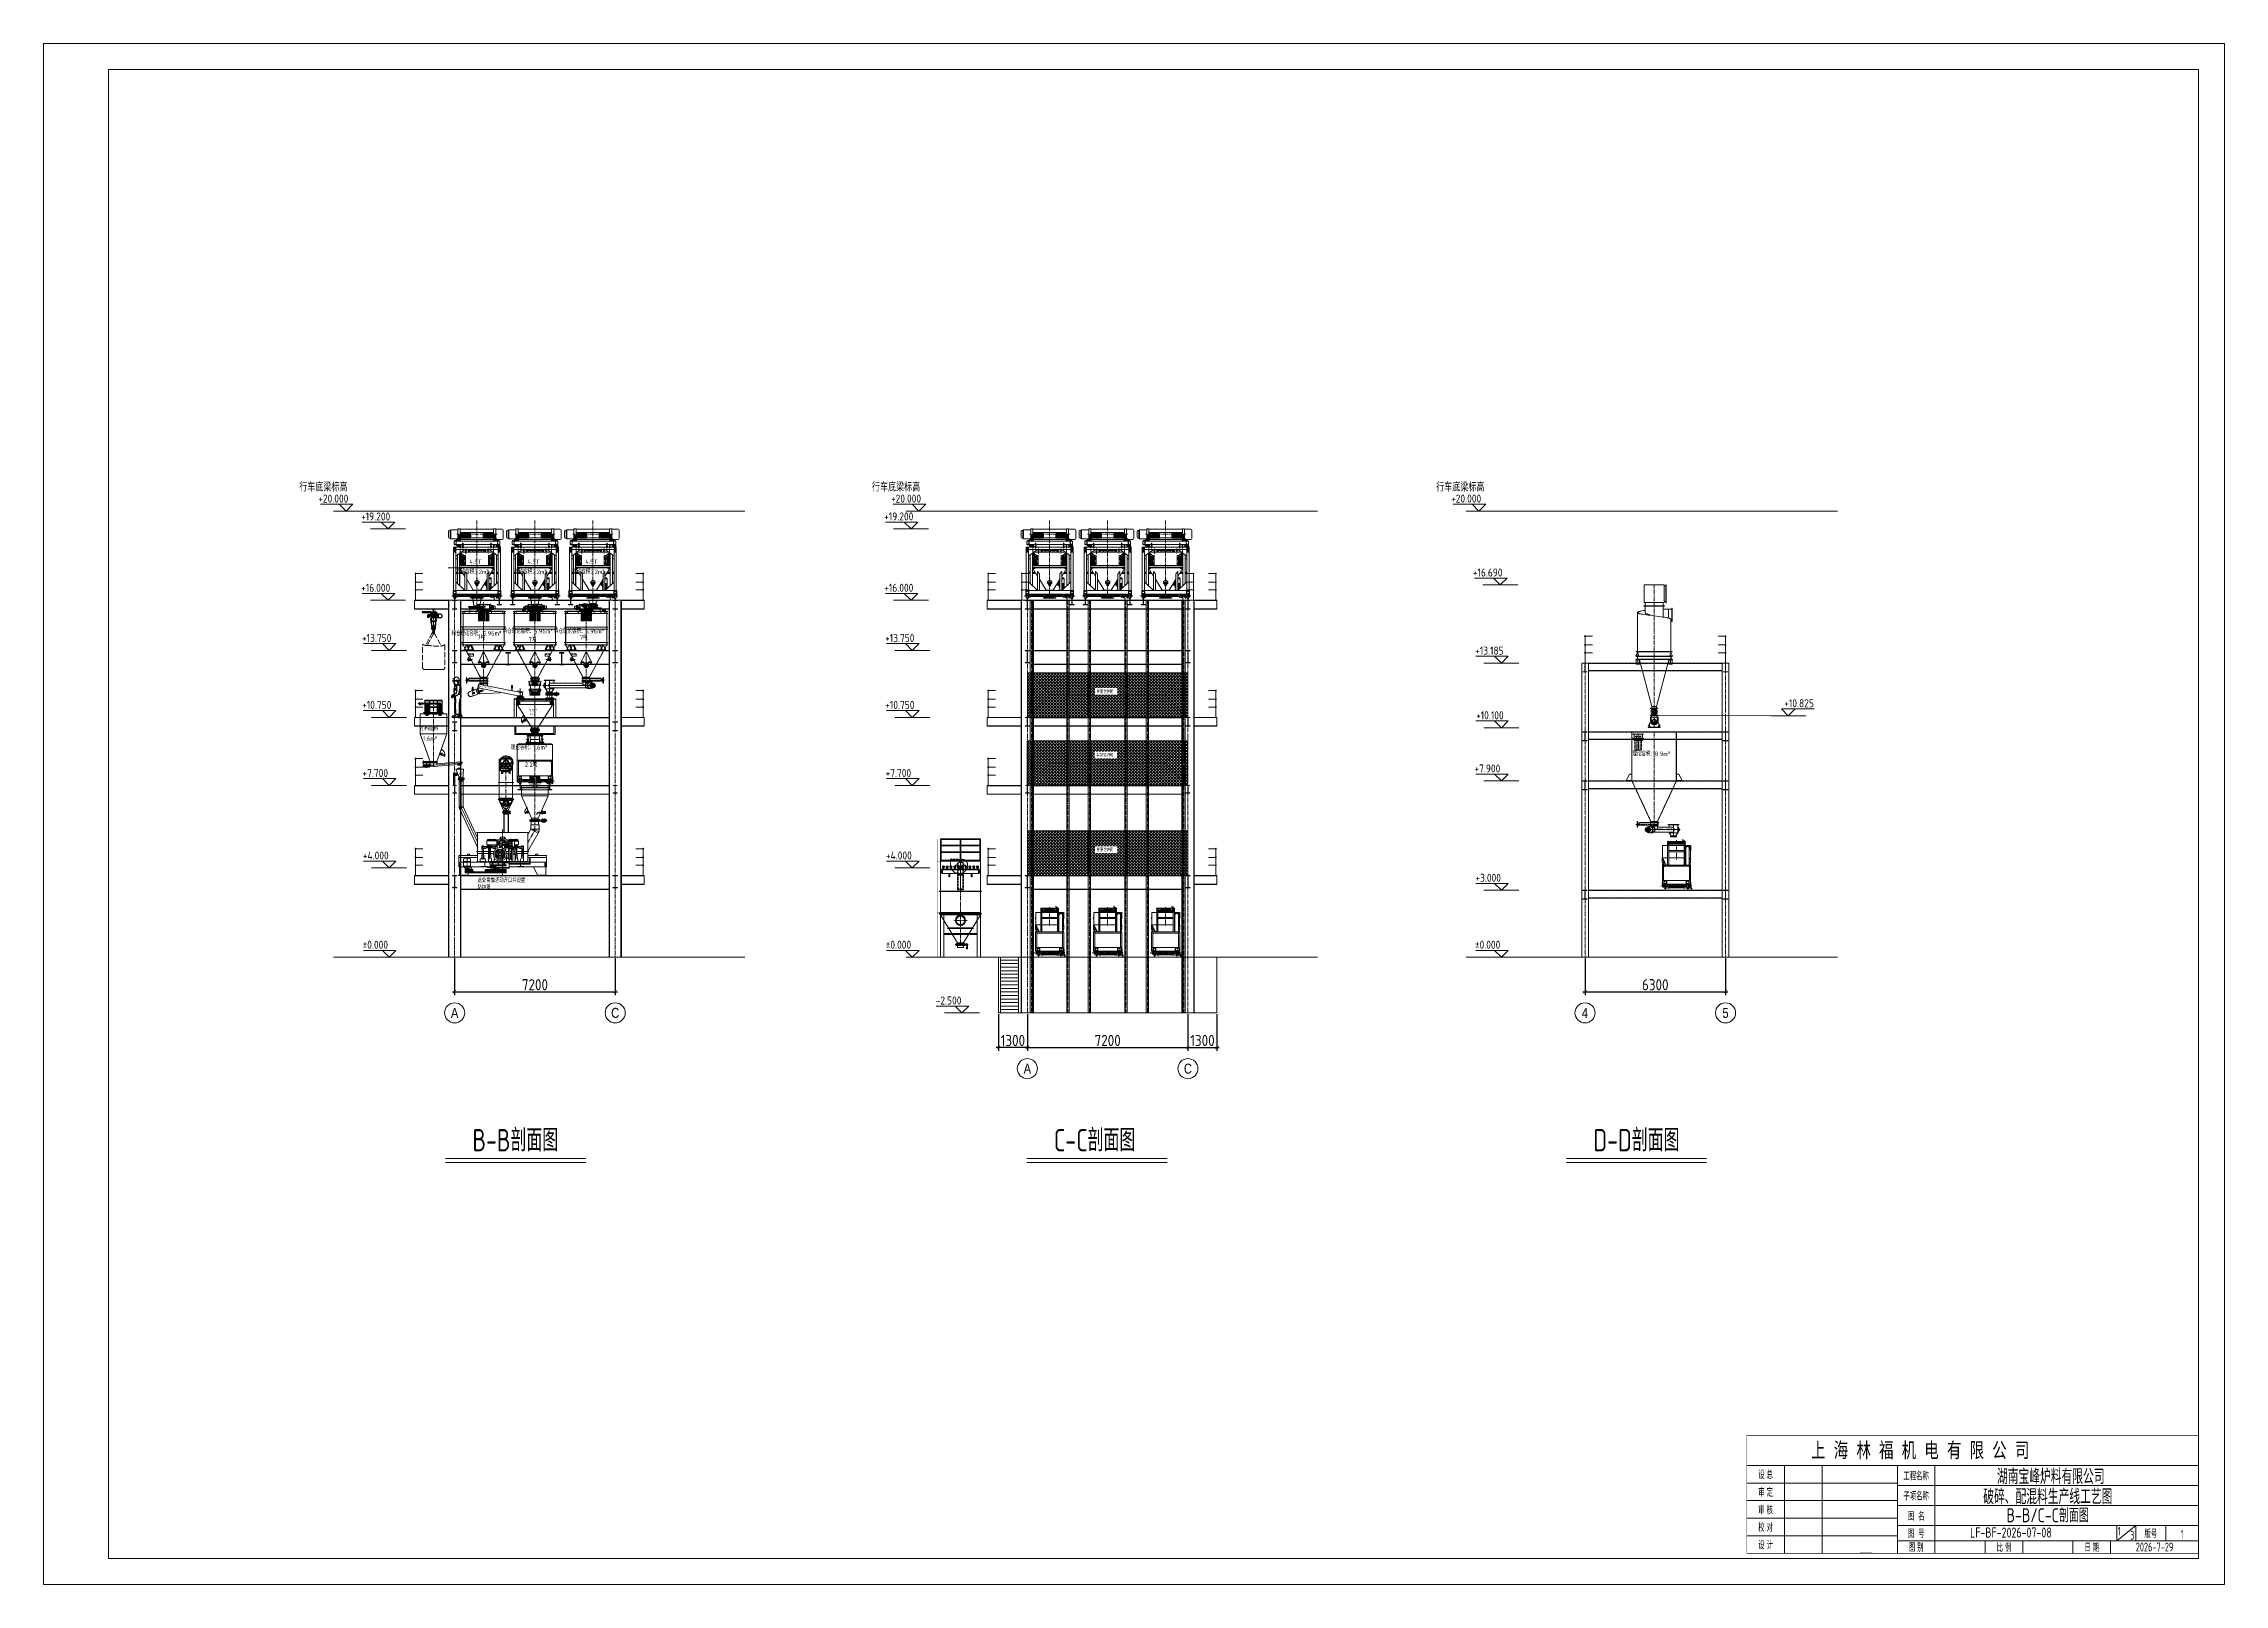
# Model space of a CAD drawing. Header units: millimetres. Extents: x 163705 to 1616509, y 81827 to 302547.
# Drawn here: x 1518724 to 1616509, y 114945 to 184010 of the extents above; entities that cross this region are included whole.
import ezdxf
from ezdxf.enums import TextEntityAlignment as Align

# ---------------------------------------------------------------- set-up
doc = ezdxf.new("R2010")
doc.units = ezdxf.units.MM
doc.header["$LTSCALE"] = 10
for name, pattern in [('ACAD_ISO02W100', [15, 12, -3]), ('ACAD_ISO05W100', [33, 24, -3, 0, -3, 0, -3]), ('CENTER2', [28.575, 19.05, -3.175, 3.175, -3.175])]:
    doc.linetypes.add(name, pattern=pattern)
for name, color, linetype, lineweight in [('1-中心线', 1, 'CENTER2', 0), ('1-剖面线', 8, 'Continuous', 0), ('1-双点线', 8, 'ACAD_ISO05W100', 0), ('1-图框层', 7, 'Continuous', 0), ('1-填充', 8, 'Continuous', 18), ('1-建筑轮廓', 7, 'Continuous', 20), ('1-护栏', 4, 'Continuous', 18), ('1-文本', 4, 'Continuous', 0), ('1-标注', 3, 'Continuous', 0), ('1-虚线', 8, 'ACAD_ISO02W100', 0), ('1-设备轮廓', 2, 'Continuous', 18), ('1-钢构', 6, 'Continuous', 0)]:
    doc.layers.add(name, color=color, linetype=linetype, lineweight=lineweight)
doc.layers.add('1-隐线', color=8, linetype='Continuous')
doc.styles.add('ARIAL', font='arial.ttf', dxfattribs={"width": 0.7})
doc.styles.add('CGY_HZ', font='tssdeng.shx', dxfattribs={"width": 0.75, "bigfont": 'tssdchn.shx'})
doc.styles.add('GY', font='arial.ttf', dxfattribs={"width": 0.6})
doc.styles.add('gy2', font='tssdeng.shx', dxfattribs={"width": 0.7, "bigfont": 'tssdchn.shx'})
doc.styles.add('HZ', font='gbenor.shx', dxfattribs={"bigfont": 'gbcbig.shx'})
doc.styles.get("Standard").update_dxf_attribs({"font": 'arial.ttf'})
doc.styles.add('基础标注', font='arial.ttf', dxfattribs={"width": 0.7})
doc.dimstyles.new('100$0', dxfattribs={"dimscale": 100, "dimtxt": 5, "dimasz": 1.5, "dimexe": 1.5, "dimexo": 0.5, "dimtad": 1, "dimdec": 0, "dimdsep": 46, "dimtxsty": 'HZ', "dimblk": 'ARCHTICK', "dimcen": 2.5, "dimdle": 1, "dimclrd": 256, "dimclre": 256, "dimadec": 0, "dimazin": 0, "dimtfac": 1, "dimtdec": 0, "dimtmove": 0, "dimatfit": 3, "dimfxl": 0, "dimarcsym": 0})

# ---------------------------------------------------------------- blocks, each defined once
blk = doc.blocks.new('*U298')
for p, q in [((0, 0), (0, 16000)), ((0, 16000), (550, 16000)), ((18, 0), (18, 16000)), ((532, 0), (532, 16000)), ((550, 0), (550, 16000)), ((0, 0), (550, 0))]:
    blk.add_line(p, q)
at = {"layer": '1-中心线'}
blk.add_line((275, 16000), (275, 0), dxfattribs=at)
blk = doc.blocks.new('*U299')
for p, q in [((0, 630), (6650, 630)), ((0, 630), (0, 0)), ((0, 610), (6650, 610)), ((0, 20), (6650, 20)), ((0, 0), (6650, 0)), ((6650, 630), (6650, 0))]:
    blk.add_line(p, q)
blk = doc.blocks.new('G$C6F5B662A')
for p, q in [((0, 537), (0, 553)), ((0, 553), (100, 553)), ((82, 537), (0, 537)), ((0, 3), (0, 19)), ((0, 19), (82, 19)), ((100, 3), (0, 3)), ((95, 32), (95, 524)), ((200, 553), (100, 553)), ((100, 3), (200, 3)), ((105, 32), (105, 524)), ((118, 537), (200, 537)), ((200, 19), (118, 19)), ((200, 537), (200, 553)), ((200, 3), (200, 19))]:
    blk.add_line(p, q)
for centre, start, end in [((82, 524), 0, 90), ((82, 32), 270, 0), ((118, 524), 90, 180), ((118, 32), 180, 270)]:
    blk.add_arc(centre, 13, start, end)
at = {"layer": '1-中心线'}
blk.add_line((100, 0), (100, 556), dxfattribs=at)
blk.add_text('HC_SUPERPART', height=0.001).set_placement((100, 3))
blk = doc.blocks.new('*U300')
for p, q in [((0, 400), (6650, 400)), ((0, 400), (0, 0)), ((0, 387), (6650, 387)), ((0, 13), (6650, 13)), ((0, 0), (6650, 0)), ((6650, 400), (6650, 0))]:
    blk.add_line(p, q)
blk = doc.blocks.new('*U301')
for p, q in [((0, 400), (6650, 400)), ((0, 400), (0, 0)), ((0, 384), (6650, 384)), ((0, 16), (6650, 16)), ((0, 0), (6650, 0)), ((6650, 0), (6650, 400))]:
    blk.add_line(p, q)
blk = doc.blocks.new('*U302')
for p, q in [((0, 630), (6650, 630)), ((0, 630), (0, 0)), ((0, 610), (6650, 610)), ((0, 20), (6650, 20)), ((0, 0), (6650, 0)), ((6650, 630), (6650, 0))]:
    blk.add_line(p, q)
blk = doc.blocks.new('G$CEB45CBBB')
for p, q in [((0, 537), (0, 553)), ((0, 553), (100, 553)), ((82, 537), (0, 537)), ((0, 3), (0, 19)), ((0, 19), (82, 19)), ((100, 3), (0, 3)), ((95, 32), (95, 524)), ((200, 553), (100, 553)), ((100, 3), (200, 3)), ((105, 32), (105, 524)), ((118, 537), (200, 537)), ((200, 19), (118, 19)), ((200, 537), (200, 553)), ((200, 3), (200, 19))]:
    blk.add_line(p, q)
for centre, start, end in [((82, 524), 0, 90), ((82, 32), 270, 0), ((118, 524), 90, 180), ((118, 32), 180, 270)]:
    blk.add_arc(centre, 13, start, end)
at = {"layer": '1-中心线'}
blk.add_line((100, 0), (100, 556), dxfattribs=at)
blk.add_text('HC_SUPERPART', height=0.001).set_placement((100, 3))
blk = doc.blocks.new('G$C3A64C6E4')
for p, q in [((0, 390), (0, 403)), ((0, 403), (100, 403)), ((83, 390), (0, 390)), ((0, 3), (0, 16)), ((0, 16), (83, 16)), ((100, 3), (0, 3)), ((96, 29), (96, 377)), ((200, 403), (100, 403)), ((100, 3), (200, 3)), ((104, 29), (104, 377)), ((117, 390), (200, 390)), ((200, 16), (117, 16)), ((200, 390), (200, 403)), ((200, 3), (200, 16))]:
    blk.add_line(p, q)
for centre, start, end in [((83, 377), 0, 90), ((83, 29), 270, 0), ((117, 377), 90, 180), ((117, 29), 180, 270)]:
    blk.add_arc(centre, 13, start, end)
at = {"layer": '1-中心线'}
blk.add_line((100, 0), (100, 406), dxfattribs=at)
blk.add_text('HC_SUPERPART', height=0.001).set_placement((100, 3))
blk = doc.blocks.new('G$C9AA29E02')
for p, q in [((0, 342), (0, 353)), ((0, 353), (87.5, 353)), ((71, 342), (0, 342)), ((0, 3), (0, 14)), ((0, 14), (71, 14)), ((87.5, 3), (0, 3)), ((84, 27), (84, 329)), ((175, 353), (87.5, 353)), ((87.5, 3), (175, 3)), ((91, 27), (91, 329)), ((104, 342), (175, 342)), ((175, 14), (104, 14)), ((175, 342), (175, 353)), ((175, 3), (175, 14))]:
    blk.add_line(p, q)
for centre, start, end in [((71, 329), 0, 90), ((71, 27), 270, 0), ((104, 329), 90, 180), ((104, 27), 180, 270)]:
    blk.add_arc(centre, 13, start, end)
at = {"layer": '1-中心线'}
blk.add_line((87.5, 0), (87.5, 356), dxfattribs=at)
blk.add_text('HC_SUPERPART', height=0.001).set_placement((87.5, 3))
blk = doc.blocks.new('*U303')
for p, q in [((0, 400), (1025, 400)), ((0, 400), (0, 0)), ((0, 387), (1025, 387)), ((0, 13), (1025, 13)), ((0, 0), (1025, 0)), ((1025, 400), (1025, 0))]:
    blk.add_line(p, q)
blk = doc.blocks.new('*U615')
for p, q in [((0, 400), (1525, 400)), ((0, 400), (0, 0)), ((0, 387), (1525, 387)), ((0, 13), (1525, 13)), ((0, 0), (1525, 0)), ((1525, 400), (1525, 0))]:
    blk.add_line(p, q)
blk = doc.blocks.new('*U614')
for p, q in [((0, 400), (1525, 400)), ((0, 400), (0, 0)), ((0, 387), (1525, 387)), ((0, 13), (1525, 13)), ((0, 0), (1525, 0)), ((1525, 400), (1525, 0))]:
    blk.add_line(p, q)
blk = doc.blocks.new('*U616')
for p, q in [((0, 400), (1525, 400)), ((0, 400), (0, 0)), ((0, 387), (1525, 387)), ((0, 13), (1525, 13)), ((0, 0), (1525, 0)), ((1525, 400), (1525, 0))]:
    blk.add_line(p, q)
blk = doc.blocks.new('G$C892C06D1')
at = {"layer": '1-护栏'}
for p, q in [((20, 1200), (350, 1200)), ((20, 0), (20, 1200)), ((20, 810), (350, 810)), ((20, 460), (350, 460))]:
    blk.add_line(p, q, dxfattribs=at)
for centre in [(20, 1200), (20, 810), (20, 460)]:
    blk.add_circle(centre, 20.1, dxfattribs=at)
blk = doc.blocks.new('G$C0F3CF4BA')
for p, q in [((361, 2909), (361, 3037)), ((441, 3087), (411, 3087)), ((466, 3112), (441, 3087)), ((441, 2909), (441, 3087)), ((791, 3112), (466, 3112)), ((466, 2909), (466, 3112)), ((891, 3152), (791, 3152)), ((791, 2909), (791, 3152)), ((891, 2909), (891, 3152)), ((2391, 3142), (891, 3142)), ((891, 2989), (2391, 2989)), ((891, 2988), (2391, 2988)), ((2491, 3152), (2391, 3152)), ((2391, 2909), (2391, 3152)), ((2491, 2909), (2491, 3152)), ((2771, 3142), (2491, 3142)), ((2821, 2909), (2821, 3092)), ((361, 2781), (361, 2909)), ((411, 2731), (441, 2731)), ((441, 2731), (441, 2909)), ((441, 2731), (466, 2706)), ((466, 2706), (466, 2909)), ((466, 2706), (744, 2706)), ((591, 2323), (591, 2247)), ((591, 2235), (601, 2235)), ((591, 387), (591, 2235)), ((597, 2332), (594, 2329)), ((594, 2329), (594, 2241)), ((594, 2241), (597, 2238)), ((685, 2332), (597, 2332)), ((597, 2238), (601, 2238)), ((681, 2285), (601, 2285)), ((601, 2285), (601, 2105)), ((601, 2105), (681, 2105)), ((679, 2335), (603, 2335)), ((616, 2597), (616, 2467)), ((622, 2604), (619, 2601)), ((619, 2601), (619, 2463)), ((619, 2463), (622, 2460)), ((710, 2604), (622, 2604)), ((622, 2460), (710, 2460)), ((706, 2607), (626, 2607)), ((626, 2457), (706, 2457)), ((649, 2280), (633, 2280)), ((633, 2280), (633, 2242)), ((633, 2242), (633, 2147)), ((633, 2147), (633, 2110)), ((649, 2110), (633, 2110)), ((641, 2627), (641, 2607)), ((641, 2627), (866, 2627)), ((649, 2280), (649, 2242)), ((649, 2242), (649, 2147)), ((649, 2147), (649, 2110)), ((654, 2457), (654, 2437)), ((654, 2437), (728, 2437)), ((681, 2105), (681, 2285)), ((681, 2238), (685, 2238)), ((681, 2235), (691, 2235)), ((688, 2329), (685, 2332)), ((685, 2238), (688, 2241)), ((688, 2241), (688, 2329)), ((811, 2335), (691, 2335)), ((691, 2323), (691, 2335)), ((691, 2247), (691, 2323)), ((691, 2235), (691, 2247)), ((1091, 2235), (691, 1935)), ((691, 2225), (701, 2235)), ((701, 2235), (691, 2235)), ((691, 2225), (691, 2235)), ((691, 1935), (691, 2225)), ((701, 2235), (1091, 2235)), ((706, 2607), (716, 2607)), ((706, 2457), (716, 2457)), ((713, 2601), (710, 2604)), ((710, 2460), (713, 2463)), ((713, 2463), (713, 2601)), ((716, 2607), (2566, 2607)), ((716, 2597), (716, 2607)), ((716, 2467), (716, 2597)), ((716, 2457), (716, 2467)), ((716, 2457), (971, 2457)), ((724, 2657), (724, 2627)), ((724, 2657), (850, 2657)), ((728, 2457), (728, 2432)), ((766, 2432), (728, 2432)), ((735, 2660), (735, 2657)), ((735, 2660), (772, 2660)), ((739, 2683), (746, 2684)), ((740, 2684), (739, 2683)), ((739, 2683), (739, 2665)), ((739, 2665), (739, 2660)), ((746, 2665), (739, 2665)), ((739, 2665), (740, 2665)), ((739, 2665), (769, 2665)), ((739, 2432), (739, 2429)), ((739, 2428), (746, 2429)), ((739, 2429), (747, 2429)), ((739, 2428), (739, 2410)), ((740, 2428), (739, 2428)), ((746, 2410), (739, 2410)), ((739, 2410), (740, 2410)), ((740, 2684), (740, 2684)), ((746, 2684), (740, 2684)), ((740, 2665), (740, 2665)), ((740, 2429), (740, 2429)), ((740, 2410), (740, 2410)), ((746, 2410), (740, 2410)), ((745, 2707), (744, 2706)), ((744, 2706), (744, 2684)), ((756, 2706), (744, 2706)), ((744, 2410), (744, 2388)), ((744, 2388), (745, 2387)), ((744, 2388), (748, 2388)), ((745, 2707), (756, 2707)), ((745, 2432), (749, 2427)), ((748, 2387), (745, 2387)), ((746, 2684), (753, 2683)), ((760, 2684), (746, 2684)), ((753, 2665), (746, 2665)), ((746, 2429), (747, 2428)), ((754, 2410), (746, 2410)), ((753, 2410), (746, 2410)), ((748, 2366), (748, 2402)), ((784, 2427), (749, 2427)), ((749, 2403), (918, 2403)), ((831, 2365), (749, 2365)), ((753, 2683), (760, 2684)), ((753, 2683), (753, 2665)), ((760, 2665), (753, 2665)), ((753, 2427), (753, 2410)), ((754, 2410), (753, 2410)), ((754, 2414), (754, 2407)), ((754, 2414), (779, 2414)), ((754, 2407), (779, 2407)), ((755, 2415), (778, 2415)), ((755, 2407), (778, 2407)), ((756, 2707), (763, 2707)), ((764, 2706), (756, 2706)), ((757, 2407), (757, 2403)), ((758, 2422), (758, 2421)), ((758, 2422), (775, 2422)), ((758, 2421), (758, 2415)), ((758, 2421), (775, 2421)), ((760, 2684), (768, 2683)), ((760, 2684), (768, 2684)), ((768, 2665), (760, 2665)), ((764, 2706), (763, 2707)), ((763, 2706), (791, 2706)), ((764, 2684), (764, 2706)), ((804, 2432), (766, 2432)), ((766, 2335), (766, 2365)), ((766, 710), (766, 1991)), ((768, 2684), (768, 2684)), ((768, 2683), (768, 2684)), ((768, 2684), (768, 2684)), ((768, 2683), (768, 2665)), ((768, 2665), (768, 2665)), ((768, 2665), (768, 2665)), ((769, 2660), (769, 2665)), ((769, 2665), (769, 2660)), ((769, 2665), (769, 2660)), ((769, 2665), (769, 2665)), ((769, 2665), (769, 2665)), ((772, 2657), (772, 2660)), ((774, 2415), (774, 2421)), ((775, 2421), (775, 2422)), ((775, 2403), (775, 2407)), ((779, 2407), (779, 2414)), ((784, 2427), (788, 2432)), ((791, 2667), (791, 2909)), ((791, 2667), (820, 2667)), ((804, 2432), (804, 2457)), ((811, 2355), (811, 2335)), ((811, 2355), (941, 2355)), ((811, 2335), (941, 2335)), ((820, 2877), (850, 2877)), ((820, 2877), (820, 2657)), ((820, 2657), (850, 2657)), ((839, 2355), (832, 2364)), ((850, 2877), (850, 2657)), ((850, 2667), (883, 2667)), ((850, 2657), (850, 2627)), ((850, 2419), (874, 2419)), ((850, 2418), (850, 2403)), ((866, 2627), (866, 2607)), ((866, 2419), (866, 2457)), ((866, 1512), (866, 2066)), ((871, 2419), (871, 2457)), ((871, 1512), (871, 2070)), ((873, 2008), (871, 2005)), ((874, 2403), (874, 2418)), ((883, 2736), (883, 2607)), ((883, 2457), (883, 2403)), ((887, 2049), (883, 2049)), ((888, 2419), (912, 2419)), ((888, 2418), (888, 2403)), ((891, 2744), (891, 2909)), ((899, 2607), (899, 2909)), ((2383, 2680), (899, 2680)), ((899, 2677), (2383, 2677)), ((899, 2419), (899, 2457)), ((912, 2747), (912, 2747)), ((912, 2403), (912, 2418)), ((919, 2402), (919, 2356)), ((933, 2049), (929, 2049)), ((945, 2009), (936, 2009)), ((938, 1962), (938, 1959)), ((939, 1962), (939, 1959)), ((941, 2355), (941, 2335)), ((971, 2335), (941, 2335)), ((943, 1960), (943, 1960)), ((943, 1955), (943, 1959)), ((943, 1959), (944, 1959)), ((944, 2747), (944, 2747)), ((945, 1959), (944, 1955)), ((945, 1959), (944, 1959)), ((944, 1959), (944, 1955)), ((1016, 2009), (945, 2009)), ((946, 1980), (945, 1980)), ((948, 1979), (946, 1979)), ((946, 1959), (948, 1959)), ((949, 1955), (950, 1959)), ((2317, 2109), (965, 2109)), ((971, 2437), (971, 2457)), ((981, 2457), (971, 2457)), ((981, 2437), (971, 2437)), ((971, 2355), (971, 2335)), ((971, 2355), (981, 2355)), ((971, 2335), (981, 2335)), ((971, 2115), (1096, 2115)), ((976, 2747), (976, 2747)), ((981, 2437), (981, 2457)), ((1041, 2457), (981, 2457)), ((1041, 2437), (981, 2437)), ((981, 2355), (981, 2335)), ((981, 2355), (1041, 2355)), ((981, 2335), (1041, 2335)), ((993, 2460), (993, 2457)), ((993, 2460), (998, 2460)), ((993, 2457), (998, 2457)), ((993, 2437), (993, 2434)), ((993, 2434), (998, 2434)), ((993, 2358), (993, 2355)), ((993, 2358), (998, 2358)), ((993, 2335), (993, 2332)), ((993, 2332), (998, 2332)), ((995, 2483), (995, 2465)), ((996, 2483), (995, 2483)), ((995, 2465), (996, 2465)), ((997, 2434), (995, 2433)), ((995, 2433), (995, 2415)), ((995, 2433), (995, 2433)), ((995, 2415), (997, 2415)), ((995, 2415), (995, 2415)), ((995, 2381), (995, 2363)), ((996, 2381), (995, 2381)), ((995, 2363), (996, 2363)), ((997, 2332), (995, 2331)), ((995, 2331), (995, 2313)), ((995, 2331), (995, 2331)), ((995, 2313), (997, 2313)), ((995, 2313), (995, 2313)), ((997, 2484), (996, 2483)), ((996, 2465), (997, 2465)), ((996, 2465), (996, 2460)), ((996, 2465), (1026, 2465)), ((997, 2382), (996, 2381)), ((996, 2363), (997, 2363)), ((996, 2363), (996, 2358)), ((996, 2363), (1026, 2363)), ((1000, 2484), (997, 2484)), ((999, 2415), (997, 2415)), ((1000, 2382), (997, 2382)), ((999, 2313), (997, 2313)), ((998, 2460), (1030, 2460)), ((998, 2457), (1030, 2457)), ((998, 2434), (1030, 2434)), ((998, 2358), (1030, 2358)), ((998, 2332), (1030, 2332)), ((999, 2434), (1004, 2433)), ((1004, 2415), (999, 2415)), ((1012, 2415), (999, 2415)), ((999, 2332), (1004, 2331)), ((1004, 2313), (999, 2313)), ((1012, 2313), (999, 2313)), ((1000, 2484), (1005, 2483)), ((1014, 2484), (1000, 2484)), ((1005, 2465), (1000, 2465)), ((1000, 2382), (1005, 2381)), ((1014, 2382), (1000, 2382)), ((1005, 2363), (1000, 2363)), ((1002, 2514), (1001, 2513)), ((1001, 2513), (1001, 2484)), ((1019, 2513), (1001, 2513)), ((1001, 2457), (1001, 2457)), ((1001, 2415), (1001, 2382)), ((1001, 2313), (1001, 2295)), ((1001, 2295), (1002, 2294)), ((1001, 2295), (1019, 2295)), ((1002, 2514), (1019, 2514)), ((1019, 2294), (1002, 2294)), ((1004, 2433), (1012, 2434)), ((1004, 2433), (1004, 2415)), ((1012, 2415), (1004, 2415)), ((1004, 2331), (1012, 2332)), ((1004, 2331), (1004, 2313)), ((1012, 2313), (1004, 2313)), ((1005, 2483), (1014, 2484)), ((1005, 2483), (1005, 2465)), ((1014, 2465), (1005, 2465)), ((1005, 2381), (1014, 2382)), ((1005, 2381), (1005, 2363)), ((1014, 2363), (1005, 2363)), ((1008, 2747), (1008, 2747)), ((1012, 2434), (1020, 2433)), ((1020, 2415), (1012, 2415)), ((1024, 2415), (1012, 2415)), ((1012, 2332), (1020, 2331)), ((1020, 2313), (1012, 2313)), ((1024, 2313), (1012, 2313)), ((1014, 2484), (1022, 2483)), ((1025, 2484), (1014, 2484)), ((1022, 2465), (1014, 2465)), ((1014, 2382), (1022, 2381)), ((1025, 2382), (1014, 2382)), ((1022, 2363), (1014, 2363)), ((1016, 1512), (1016, 2009)), ((1020, 2009), (1016, 2009)), ((1019, 2514), (1020, 2514)), ((1021, 2513), (1019, 2513)), ((1019, 2295), (1021, 2295)), ((1020, 2294), (1019, 2294)), ((1021, 2513), (1020, 2514)), ((1020, 2433), (1024, 2434)), ((1020, 2433), (1020, 2415)), ((1024, 2415), (1020, 2415)), ((1020, 2331), (1024, 2332)), ((1020, 2331), (1020, 2313)), ((1024, 2313), (1020, 2313)), ((1020, 2294), (1021, 2295)), ((1020, 2009), (1020, 1512)), ((1020, 1959), (1072, 1959)), ((1021, 2484), (1021, 2513)), ((1021, 2457), (1021, 2457)), ((1021, 2382), (1021, 2415)), ((1021, 2295), (1021, 2313)), ((1022, 2483), (1025, 2484)), ((1022, 2483), (1022, 2465)), ((1025, 2465), (1022, 2465)), ((1022, 2381), (1025, 2382)), ((1022, 2381), (1022, 2363)), ((1025, 2363), (1022, 2363)), ((1024, 2434), (1028, 2433)), ((1028, 2415), (1024, 2415)), ((1026, 2415), (1024, 2415)), ((1024, 2332), (1028, 2331)), ((1028, 2313), (1024, 2313)), ((1026, 2313), (1024, 2313)), ((1025, 2484), (1028, 2483)), ((1025, 2484), (1026, 2484)), ((1028, 2465), (1025, 2465)), ((1025, 2382), (1028, 2381)), ((1025, 2382), (1026, 2382)), ((1028, 2363), (1025, 2363)), ((1027, 2483), (1026, 2484)), ((1026, 2465), (1027, 2465)), ((1026, 2460), (1026, 2465)), ((1028, 2433), (1026, 2434)), ((1026, 2415), (1028, 2415)), ((1027, 2381), (1026, 2382)), ((1026, 2363), (1027, 2363)), ((1026, 2358), (1026, 2363)), ((1028, 2331), (1026, 2332)), ((1026, 2313), (1028, 2313)), ((1028, 2483), (1028, 2465)), ((1028, 2433), (1028, 2415)), ((1028, 2381), (1028, 2363)), ((1028, 2331), (1028, 2313)), ((1030, 2457), (1030, 2460)), ((1030, 2434), (1030, 2437)), ((1030, 2355), (1030, 2358)), ((1030, 2332), (1030, 2335)), ((1040, 2747), (1040, 2747)), ((1041, 2437), (1041, 2457)), ((1051, 2457), (1041, 2457)), ((1051, 2437), (1041, 2437)), ((1041, 2355), (1041, 2335)), ((1041, 2355), (1051, 2355)), ((1041, 2335), (1051, 2335)), ((1051, 2437), (1051, 2457)), ((1051, 2457), (2231, 2457)), ((1051, 2355), (1051, 2335)), ((2231, 2335), (1051, 2335)), ((1072, 2747), (1072, 2747)), ((1072, 1959), (1072, 1512)), ((1072, 1959), (1130, 1959)), ((2191, 2235), (1091, 2235)), ((1095, 2116), (1095, 2119)), ((1096, 2121), (1131, 2129)), ((1187, 2115), (1096, 2115)), ((1116, 2188), (1116, 2200)), ((1131, 2184), (1117, 2187)), ((1120, 2747), (1120, 2747)), ((1124, 2208), (1159, 2208)), ((1130, 1959), (1130, 1512)), ((1136, 2747), (1136, 2747)), ((1136, 2135), (1136, 2177)), ((1147, 2177), (1147, 2135)), ((1166, 2187), (1152, 2184)), ((1152, 2129), (1187, 2121)), ((1167, 2200), (1167, 2188)), ((1168, 2747), (1168, 2747)), ((1187, 2115), (2096, 2115)), ((1188, 2119), (1188, 2116)), ((1200, 2747), (1200, 2747)), ((1216, 2747), (1216, 2747)), ((1231, 2738), (1232, 2738)), ((1232, 2747), (1232, 2747)), ((1241, 2186), (1241, 2165)), ((1244, 2165), (1241, 2165)), ((1244, 2186), (1244, 2165)), ((1245, 2191), (1245, 2207)), ((1245, 2207), (2037, 2207)), ((1245, 2187), (1245, 2191)), ((1616, 2187), (1245, 2187)), ((1245, 2187), (1245, 2187)), ((1252, 2163), (1249, 2162)), ((1249, 2162), (1249, 2157)), ((1249, 2157), (1252, 2156)), ((1251, 2235), (1251, 2207)), ((1251, 2125), (1251, 2115)), ((1251, 2125), (1331, 2125)), ((1252, 2163), (1252, 2156)), ((1253, 2185), (1254, 2186)), ((1253, 2174), (1253, 2185)), ((1256, 2168), (1253, 2174)), ((1254, 2186), (1256, 2186)), ((1254, 2162), (1254, 2157)), ((1255, 2164), (1256, 2164)), ((1255, 2162), (1256, 2162)), ((1255, 2158), (1257, 2158)), ((1255, 2156), (1257, 2156)), ((1256, 2187), (1256, 2185)), ((1256, 2185), (1256, 2162)), ((1256, 2136), (1256, 2125)), ((1257, 2156), (1257, 2156)), ((1257, 2156), (1257, 2156)), ((1257, 2144), (1257, 2155)), ((1264, 2144), (1257, 2144)), ((1272, 2137), (1257, 2137)), ((1258, 2143), (1261, 2143)), ((1258, 2142), (1258, 2137)), ((1261, 2143), (1268, 2143)), ((1268, 2219), (1271, 2220)), ((1268, 2220), (1268, 2219)), ((1268, 2220), (1271, 2220)), ((1271, 2220), (1268, 2220)), ((1268, 2219), (1271, 2219)), ((1268, 2137), (1268, 2142)), ((1271, 2223), (1271, 2220)), ((1272, 2223), (1271, 2223)), ((1272, 2223), (1271, 2220)), ((1271, 2223), (1271, 2220)), ((1271, 2220), (1272, 2220)), ((1275, 2220), (1271, 2220)), ((1272, 2216), (1271, 2220)), ((1272, 2219), (1271, 2220)), ((1275, 2219), (1271, 2220)), ((1271, 2220), (1271, 2220)), ((1271, 2220), (1271, 2219)), ((1271, 2216), (1271, 2220)), ((1271, 2219), (1271, 2216)), ((1271, 2216), (1272, 2216)), ((1272, 2220), (1272, 2223)), ((1275, 2220), (1272, 2220)), ((1272, 2216), (1272, 2219)), ((1272, 2219), (1275, 2219)), ((1272, 2184), (1272, 2137)), ((1291, 2185), (1273, 2185)), ((1275, 2219), (1275, 2220)), ((1291, 2172), (1291, 2185)), ((1292, 2181), (1291, 2181)), ((1291, 2175), (1292, 2175)), ((1291, 2174), (1292, 2174)), ((1291, 2172), (1292, 2172)), ((1292, 2185), (1292, 2172)), ((1310, 2185), (1292, 2185)), ((1296, 2747), (1296, 2747)), ((1308, 2219), (1311, 2220)), ((1308, 2220), (1311, 2220)), ((1311, 2220), (1308, 2220)), ((1308, 2220), (1308, 2219)), ((1308, 2219), (1311, 2219)), ((1310, 2137), (1310, 2184)), ((1311, 2223), (1311, 2220)), ((1311, 2223), (1311, 2220)), ((1312, 2223), (1311, 2220)), ((1312, 2223), (1311, 2223)), ((1311, 2220), (1311, 2219)), ((1311, 2216), (1311, 2220)), ((1312, 2216), (1311, 2220)), ((1312, 2219), (1311, 2220)), ((1311, 2220), (1312, 2220)), ((1315, 2220), (1311, 2220)), ((1315, 2219), (1311, 2220)), ((1311, 2220), (1311, 2220)), ((1311, 2219), (1311, 2216)), ((1311, 2216), (1312, 2216)), ((1326, 2137), (1311, 2137)), ((1312, 2747), (1312, 2747)), ((1312, 2220), (1312, 2223)), ((1315, 2220), (1312, 2220)), ((1312, 2216), (1312, 2219)), ((1312, 2219), (1315, 2219)), ((1314, 2143), (1317, 2143)), ((1314, 2142), (1314, 2137)), ((1315, 2219), (1315, 2220)), ((1317, 2143), (1324, 2143)), ((1325, 2144), (1319, 2144)), ((1324, 2137), (1324, 2142)), ((1325, 2155), (1325, 2144)), ((1326, 2187), (1326, 2185)), ((1326, 2186), (1328, 2186)), ((1326, 2185), (1326, 2162)), ((1329, 2174), (1326, 2168)), ((1326, 2125), (1326, 2136)), ((1328, 2747), (1328, 2747)), ((1328, 2186), (1329, 2185)), ((1329, 2185), (1329, 2174)), ((1331, 2207), (1331, 2235)), ((1331, 2125), (1331, 2115)), ((1355, 2909), (1347, 2909)), ((1355, 2909), (1363, 2909)), ((1360, 2747), (1923, 2747)), ((1391, 2179), (1391, 2169)), ((1391, 2179), (1616, 2179)), ((1391, 2169), (1616, 2169)), ((1441, 2169), (1441, 2115)), ((1616, 2200), (1616, 2122)), ((1616, 2122), (1616, 2121)), ((1666, 2121), (1616, 2121)), ((1616, 2115), (1616, 2121)), ((1624, 2205), (1620, 2205)), ((1620, 2205), (1620, 2121)), ((1624, 2121), (1620, 2121)), ((1661, 2205), (1621, 2205)), ((1624, 2205), (1624, 2121)), ((1658, 2205), (1658, 2121)), ((1658, 2205), (1662, 2205)), ((1658, 2121), (1662, 2121)), ((1662, 2205), (1662, 2121)), ((1666, 2200), (1666, 2122)), ((2037, 2187), (1666, 2187)), ((1666, 2179), (1891, 2179)), ((1666, 2169), (1891, 2169)), ((1666, 2122), (1666, 2121)), ((1666, 2115), (1666, 2121)), ((1841, 2115), (1841, 2169)), ((1891, 2169), (1891, 2179)), ((1951, 2207), (1951, 2235)), ((1951, 2115), (1951, 2125)), ((2031, 2125), (1951, 2125)), ((1954, 2186), (1953, 2185)), ((1953, 2185), (1953, 2174)), ((1953, 2174), (1956, 2168)), ((1956, 2186), (1954, 2186)), ((1955, 2747), (1955, 2747)), ((1956, 2187), (1956, 2185)), ((1956, 2185), (1956, 2162)), ((1956, 2125), (1956, 2136)), ((1957, 2155), (1957, 2144)), ((1957, 2144), (1964, 2144)), ((1957, 2137), (1972, 2137)), ((1958, 2143), (1968, 2143)), ((1958, 2142), (1958, 2137)), ((1968, 2219), (1971, 2220)), ((1968, 2220), (1971, 2220)), ((1971, 2220), (1968, 2220)), ((1968, 2220), (1968, 2219)), ((1968, 2219), (1971, 2219)), ((1968, 2137), (1968, 2142)), ((1971, 2747), (1971, 2747)), ((1971, 2223), (1971, 2220)), ((1972, 2223), (1971, 2223)), ((1972, 2223), (1971, 2220)), ((1971, 2223), (1971, 2220)), ((1972, 2216), (1971, 2220)), ((1971, 2216), (1971, 2220)), ((1971, 2220), (1971, 2219)), ((1972, 2219), (1971, 2220)), ((1971, 2220), (1971, 2220)), ((1971, 2220), (1972, 2220)), ((1975, 2220), (1971, 2220)), ((1975, 2219), (1971, 2220)), ((1971, 2219), (1971, 2216)), ((1971, 2216), (1972, 2216)), ((1972, 2220), (1972, 2223)), ((1975, 2220), (1972, 2220)), ((1972, 2216), (1972, 2219)), ((1972, 2219), (1975, 2219)), ((1972, 2137), (1972, 2184)), ((1973, 2185), (1991, 2185)), ((1975, 2219), (1975, 2220)), ((1991, 2185), (1992, 2185)), ((1991, 2185), (1991, 2172)), ((1992, 2181), (1991, 2181)), ((1991, 2175), (1992, 2175)), ((1991, 2174), (1992, 2174)), ((1991, 2174), (1992, 2174)), ((1991, 2172), (1992, 2172)), ((1992, 2172), (1992, 2185)), ((1992, 2185), (2010, 2185)), ((2002, 2747), (2003, 2747)), ((2008, 2220), (2011, 2220)), ((2011, 2220), (2008, 2220)), ((2008, 2219), (2011, 2220)), ((2008, 2220), (2008, 2219)), ((2008, 2219), (2011, 2219)), ((2010, 2184), (2010, 2137)), ((2011, 2223), (2011, 2220)), ((2011, 2223), (2011, 2220)), ((2012, 2223), (2011, 2223)), ((2012, 2223), (2011, 2220)), ((2012, 2216), (2011, 2220)), ((2011, 2216), (2011, 2220)), ((2012, 2219), (2011, 2220)), ((2011, 2220), (2011, 2220)), ((2011, 2220), (2012, 2220)), ((2015, 2220), (2011, 2220)), ((2011, 2220), (2011, 2219)), ((2015, 2219), (2011, 2220)), ((2011, 2219), (2011, 2216)), ((2011, 2216), (2012, 2216)), ((2011, 2137), (2026, 2137)), ((2012, 2220), (2012, 2223)), ((2015, 2220), (2012, 2220)), ((2012, 2216), (2012, 2219)), ((2012, 2219), (2015, 2219)), ((2014, 2143), (2024, 2143)), ((2014, 2142), (2014, 2137)), ((2015, 2219), (2015, 2220)), ((2018, 2747), (2019, 2747)), ((2019, 2144), (2025, 2144)), ((2024, 2137), (2024, 2142)), ((2025, 2144), (2025, 2155)), ((2026, 2187), (2026, 2185)), ((2028, 2186), (2026, 2186)), ((2026, 2185), (2026, 2162)), ((2026, 2168), (2029, 2174)), ((2027, 2164), (2026, 2164)), ((2027, 2162), (2026, 2162)), ((2027, 2158), (2026, 2158)), ((2026, 2156), (2026, 2156)), ((2027, 2156), (2026, 2156)), ((2026, 2136), (2026, 2125)), ((2029, 2185), (2028, 2186)), ((2029, 2174), (2029, 2185)), ((2029, 2160), (2029, 2162)), ((2029, 2157), (2029, 2160)), ((2031, 2235), (2031, 2207)), ((2033, 2162), (2031, 2163)), ((2031, 2160), (2031, 2163)), ((2031, 2156), (2031, 2160)), ((2031, 2156), (2033, 2157)), ((2031, 2115), (2031, 2125)), ((2033, 2160), (2033, 2162)), ((2033, 2157), (2033, 2160)), ((2037, 2207), (2037, 2191)), ((2037, 2191), (2037, 2187)), ((2037, 2187), (2037, 2187)), ((2038, 2165), (2038, 2186)), ((2041, 2165), (2038, 2165)), ((2041, 2165), (2041, 2186)), ((2051, 2747), (2051, 2747)), ((2051, 2738), (2051, 2738)), ((2067, 2747), (2067, 2747)), ((2095, 2116), (2095, 2119)), ((2096, 2121), (2131, 2129)), ((2187, 2115), (2096, 2115)), ((2098, 2747), (2099, 2747)), ((2114, 2747), (2115, 2747)), ((2116, 2188), (2116, 2200)), ((2131, 2184), (2117, 2187)), ((2124, 2208), (2159, 2208)), ((2136, 2135), (2136, 2177)), ((2147, 2747), (2147, 2747)), ((2147, 2177), (2147, 2135)), ((2166, 2187), (2152, 2184)), ((2152, 2129), (2187, 2121)), ((2153, 1959), (2153, 1512)), ((2153, 1959), (2211, 1959)), ((2163, 2747), (2163, 2747)), ((2167, 2200), (2167, 2188)), ((2179, 2747), (2179, 2747)), ((2187, 2115), (2311, 2115)), ((2188, 2119), (2188, 2116)), ((2191, 2235), (2591, 1935)), ((2581, 2235), (2191, 2235)), ((2195, 2747), (2195, 2747)), ((2211, 1959), (2211, 1512)), ((2211, 1959), (2263, 1959)), ((2231, 2437), (2231, 2457)), ((2231, 2457), (2241, 2457)), ((2231, 2437), (2241, 2437)), ((2231, 2355), (2231, 2335)), ((2241, 2355), (2231, 2355)), ((2241, 2335), (2231, 2335)), ((2241, 2437), (2241, 2457)), ((2241, 2457), (2301, 2457)), ((2241, 2437), (2301, 2437)), ((2241, 2355), (2241, 2335)), ((2301, 2355), (2241, 2355)), ((2301, 2335), (2241, 2335)), ((2243, 2747), (2243, 2747)), ((2253, 2460), (2253, 2457)), ((2253, 2460), (2280, 2460)), ((2253, 2457), (2280, 2457)), ((2253, 2437), (2253, 2434)), ((2253, 2434), (2280, 2434)), ((2253, 2358), (2253, 2355)), ((2253, 2358), (2280, 2358)), ((2253, 2335), (2253, 2332)), ((2253, 2332), (2280, 2332)), ((2255, 2433), (2261, 2434)), ((2255, 2433), (2255, 2415)), ((2255, 2433), (2255, 2433)), ((2255, 2433), (2255, 2433)), ((2255, 2433), (2255, 2415)), ((2257, 2433), (2255, 2433)), ((2255, 2415), (2255, 2415)), ((2255, 2415), (2255, 2415)), ((2261, 2415), (2255, 2415)), ((2255, 2415), (2257, 2415)), ((2255, 2381), (2255, 2363)), ((2255, 2381), (2256, 2381)), ((2256, 2381), (2255, 2381)), ((2256, 2363), (2255, 2363)), ((2255, 2363), (2256, 2363)), ((2255, 2331), (2261, 2332)), ((2255, 2331), (2255, 2313)), ((2257, 2331), (2255, 2331)), ((2261, 2313), (2255, 2313)), ((2255, 2313), (2257, 2313)), ((2256, 2483), (2263, 2484)), ((2256, 2483), (2256, 2465)), ((2257, 2483), (2256, 2483)), ((2256, 2465), (2256, 2460)), ((2263, 2465), (2256, 2465)), ((2256, 2465), (2257, 2465)), ((2256, 2465), (2286, 2465)), ((2257, 2433), (2256, 2433)), ((2256, 2415), (2257, 2415)), ((2257, 2382), (2256, 2381)), ((2256, 2381), (2263, 2382)), ((2256, 2381), (2256, 2363)), ((2257, 2381), (2256, 2381)), ((2256, 2363), (2257, 2363)), ((2256, 2363), (2256, 2358)), ((2263, 2363), (2256, 2363)), ((2256, 2363), (2257, 2363)), ((2256, 2363), (2286, 2363)), ((2257, 2484), (2257, 2484)), ((2263, 2484), (2257, 2484)), ((2257, 2465), (2257, 2465)), ((2257, 2434), (2257, 2433)), ((2257, 2415), (2257, 2415)), ((2261, 2415), (2257, 2415)), ((2257, 2382), (2257, 2382)), ((2263, 2382), (2257, 2382)), ((2257, 2363), (2257, 2363)), ((2257, 2332), (2257, 2331)), ((2257, 2313), (2257, 2313)), ((2261, 2313), (2257, 2313)), ((2259, 2747), (2259, 2747)), ((2262, 2514), (2261, 2513)), ((2261, 2513), (2261, 2484)), ((2281, 2513), (2261, 2513)), ((2261, 2457), (2261, 2457)), ((2261, 2434), (2267, 2433)), ((2261, 2415), (2261, 2382)), ((2267, 2415), (2261, 2415)), ((2275, 2415), (2261, 2415)), ((2261, 2332), (2267, 2331)), ((2261, 2313), (2261, 2295)), ((2267, 2313), (2261, 2313)), ((2275, 2313), (2261, 2313)), ((2261, 2295), (2262, 2294)), ((2261, 2295), (2281, 2295)), ((2262, 2514), (2280, 2514)), ((2280, 2294), (2262, 2294)), ((2263, 2484), (2269, 2483)), ((2277, 2484), (2263, 2484)), ((2269, 2465), (2263, 2465)), ((2263, 2382), (2269, 2381)), ((2277, 2382), (2263, 2382)), ((2269, 2363), (2263, 2363)), ((2263, 1512), (2263, 2009)), ((2263, 2009), (2267, 2009)), ((2267, 2433), (2267, 2415)), ((2267, 2331), (2267, 2313)), ((2267, 1512), (2267, 2009)), ((2267, 2009), (2338, 2009)), ((2269, 2483), (2269, 2465)), ((2269, 2381), (2269, 2363)), ((2274, 2747), (2275, 2747)), ((2275, 2434), (2283, 2433)), ((2283, 2415), (2275, 2415)), ((2285, 2415), (2275, 2415)), ((2275, 2332), (2283, 2331)), ((2283, 2313), (2275, 2313)), ((2285, 2313), (2275, 2313)), ((2277, 2484), (2284, 2483)), ((2286, 2484), (2277, 2484)), ((2284, 2465), (2277, 2465)), ((2277, 2382), (2284, 2381)), ((2286, 2382), (2277, 2382)), ((2284, 2363), (2277, 2363)), ((2281, 2513), (2280, 2514)), ((2280, 2460), (2290, 2460)), ((2280, 2457), (2290, 2457)), ((2280, 2434), (2290, 2434)), ((2280, 2358), (2290, 2358)), ((2280, 2332), (2290, 2332)), ((2280, 2294), (2281, 2295)), ((2281, 2484), (2281, 2513)), ((2281, 2457), (2281, 2457)), ((2281, 2382), (2281, 2415)), ((2281, 2295), (2281, 2313)), ((2283, 2433), (2285, 2434)), ((2283, 2433), (2283, 2415)), ((2285, 2415), (2283, 2415)), ((2283, 2331), (2285, 2332)), ((2283, 2331), (2283, 2313)), ((2285, 2313), (2283, 2313)), ((2284, 2483), (2286, 2484)), ((2284, 2483), (2284, 2465)), ((2286, 2465), (2284, 2465)), ((2284, 2381), (2286, 2382)), ((2284, 2381), (2284, 2363)), ((2286, 2363), (2284, 2363)), ((2287, 2415), (2285, 2415)), ((2286, 2415), (2285, 2415)), ((2287, 2313), (2285, 2313)), ((2286, 2313), (2285, 2313)), ((2286, 2484), (2286, 2484)), ((2286, 2484), (2286, 2483)), ((2286, 2484), (2286, 2484)), ((2286, 2483), (2287, 2483)), ((2286, 2465), (2286, 2465)), ((2286, 2460), (2286, 2465)), ((2287, 2465), (2286, 2465)), ((2286, 2433), (2286, 2434)), ((2286, 2433), (2287, 2433)), ((2286, 2415), (2286, 2415)), ((2286, 2382), (2286, 2382)), ((2286, 2382), (2286, 2381)), ((2286, 2382), (2286, 2382)), ((2287, 2381), (2286, 2381)), ((2286, 2381), (2288, 2381)), ((2286, 2381), (2287, 2381)), ((2286, 2363), (2287, 2363)), ((2286, 2363), (2286, 2363)), ((2286, 2358), (2286, 2363)), ((2288, 2363), (2286, 2363)), ((2287, 2363), (2286, 2363)), ((2286, 2331), (2286, 2332)), ((2286, 2331), (2287, 2331)), ((2286, 2313), (2286, 2313)), ((2287, 2483), (2287, 2465)), ((2287, 2433), (2288, 2433)), ((2287, 2433), (2287, 2415)), ((2288, 2415), (2287, 2415)), ((2287, 2381), (2287, 2363)), ((2287, 2331), (2287, 2313)), ((2288, 2433), (2288, 2415)), ((2288, 2381), (2288, 2363)), ((2290, 2457), (2290, 2460)), ((2290, 2434), (2290, 2437)), ((2290, 2355), (2290, 2358)), ((2290, 2332), (2290, 2335)), ((2291, 2747), (2291, 2747)), ((2301, 2437), (2301, 2457)), ((2301, 2457), (2311, 2457)), ((2301, 2437), (2311, 2437)), ((2301, 2355), (2301, 2335)), ((2311, 2355), (2301, 2355)), ((2311, 2335), (2301, 2335)), ((2311, 2437), (2311, 2457)), ((2311, 2457), (2566, 2457)), ((2311, 2355), (2311, 2335)), ((2561, 2335), (2311, 2335)), ((2334, 1956), (2333, 1959)), ((2337, 1979), (2334, 1979)), ((2334, 1959), (2337, 1959)), ((2337, 1980), (2337, 1980)), ((2338, 2009), (2346, 2009)), ((2338, 1959), (2338, 1955)), ((2338, 1959), (2339, 1955)), ((2340, 1959), (2338, 1959)), ((2339, 2747), (2339, 2747)), ((2340, 1956), (2339, 1959)), ((2341, 1956), (2340, 1956)), ((2342, 1960), (2342, 1960)), ((2344, 1963), (2344, 1960)), ((2344, 1963), (2344, 1960)), ((2353, 2049), (2350, 2049)), ((2355, 2747), (2355, 2747)), ((2371, 2747), (2371, 2747)), ((2383, 2909), (2383, 2607)), ((2383, 2457), (2383, 2335)), ((2391, 2744), (2391, 2909)), ((2399, 2049), (2396, 2049)), ((2399, 2607), (2399, 2736)), ((2399, 2667), (2433, 2667)), ((2399, 2335), (2399, 2457)), ((2410, 2008), (2411, 2005)), ((2411, 2335), (2411, 2457)), ((2411, 1512), (2411, 2070)), ((2416, 2627), (2416, 2607)), ((2641, 2627), (2416, 2627)), ((2416, 2335), (2416, 2457)), ((2416, 1512), (2416, 2066)), ((2463, 2877), (2433, 2877)), ((2433, 2877), (2433, 2657)), ((2433, 2657), (2433, 2627)), ((2433, 2657), (2559, 2657)), ((2559, 2657), (2433, 2657)), ((2433, 2657), (2433, 2627)), ((2463, 2657), (2433, 2657)), ((2463, 2877), (2463, 2657)), ((2463, 2667), (2491, 2667)), ((2478, 2457), (2478, 2432)), ((2516, 2432), (2478, 2432)), ((2491, 2667), (2491, 2909)), ((2491, 2677), (2514, 2677)), ((2495, 2432), (2499, 2427)), ((2498, 2366), (2498, 2402)), ((2534, 2427), (2499, 2427)), ((2499, 2403), (2668, 2403)), ((2581, 2365), (2499, 2365)), ((2504, 2414), (2504, 2407)), ((2504, 2414), (2529, 2414)), ((2504, 2407), (2529, 2407)), ((2505, 2415), (2528, 2415)), ((2505, 2407), (2528, 2407)), ((2507, 2407), (2507, 2403)), ((2508, 2422), (2508, 2421)), ((2508, 2422), (2525, 2422)), ((2508, 2421), (2508, 2415)), ((2508, 2421), (2525, 2421)), ((2510, 2660), (2510, 2657)), ((2510, 2660), (2547, 2660)), ((2514, 2683), (2521, 2684)), ((2515, 2684), (2514, 2683)), ((2514, 2683), (2514, 2665)), ((2514, 2665), (2514, 2660)), ((2521, 2665), (2514, 2665)), ((2514, 2665), (2515, 2665)), ((2514, 2665), (2544, 2665)), ((2515, 2684), (2515, 2684)), ((2521, 2684), (2515, 2684)), ((2515, 2665), (2515, 2665)), ((2554, 2432), (2516, 2432)), ((2516, 2335), (2516, 2365)), ((2516, 710), (2516, 1991)), ((2520, 2707), (2519, 2706)), ((2519, 2706), (2519, 2684)), ((2531, 2706), (2519, 2706)), ((2520, 2707), (2531, 2707)), ((2521, 2684), (2528, 2683)), ((2535, 2684), (2521, 2684)), ((2528, 2665), (2521, 2665)), ((2524, 2415), (2524, 2421)), ((2525, 2421), (2525, 2422)), ((2525, 2403), (2525, 2407)), ((2528, 2683), (2535, 2684)), ((2528, 2683), (2528, 2665)), ((2535, 2665), (2528, 2665)), ((2528, 2425), (2528, 2415)), ((2529, 2407), (2529, 2414)), ((2535, 2410), (2529, 2410)), ((2535, 2410), (2529, 2410)), ((2531, 2707), (2538, 2707)), ((2539, 2706), (2531, 2706)), ((2534, 2427), (2538, 2432)), ((2535, 2684), (2543, 2683)), ((2535, 2684), (2543, 2684)), ((2543, 2665), (2535, 2665)), ((2535, 2429), (2543, 2428)), ((2535, 2429), (2544, 2429)), ((2543, 2410), (2535, 2410)), ((2543, 2410), (2535, 2410)), ((2539, 2706), (2538, 2707)), ((2539, 2684), (2539, 2706)), ((2539, 2403), (2539, 2410)), ((2543, 2684), (2543, 2684)), ((2543, 2683), (2543, 2684)), ((2543, 2684), (2543, 2684)), ((2543, 2683), (2543, 2665)), ((2543, 2665), (2543, 2665)), ((2543, 2665), (2543, 2665)), ((2543, 2429), (2543, 2429)), ((2543, 2428), (2543, 2429)), ((2543, 2428), (2543, 2410)), ((2543, 2410), (2543, 2410)), ((2543, 2410), (2543, 2410)), ((2543, 2410), (2543, 2410)), ((2544, 2683), (2544, 2665)), ((2544, 2677), (2771, 2677)), ((2544, 2660), (2544, 2665)), ((2544, 2665), (2544, 2660)), ((2544, 2665), (2544, 2660)), ((2544, 2665), (2544, 2665)), ((2544, 2665), (2544, 2665)), ((2544, 2429), (2544, 2432)), ((2544, 2432), (2544, 2429)), ((2544, 2432), (2544, 2429)), ((2544, 2429), (2544, 2429)), ((2544, 2429), (2544, 2429)), ((2547, 2657), (2547, 2660)), ((2554, 2432), (2554, 2457)), ((2554, 2437), (2629, 2437)), ((2559, 2657), (2559, 2627)), ((2559, 2657), (2559, 2627)), ((2561, 2355), (2691, 2355)), ((2561, 2355), (2561, 2335)), ((2561, 2335), (2603, 2335)), ((2576, 2607), (2566, 2607)), ((2566, 2607), (2566, 2597)), ((2566, 2597), (2566, 2467)), ((2566, 2467), (2566, 2457)), ((2566, 2457), (2576, 2457)), ((2572, 2604), (2569, 2601)), ((2569, 2601), (2569, 2463)), ((2569, 2463), (2572, 2460)), ((2660, 2604), (2572, 2604)), ((2572, 2460), (2660, 2460)), ((2656, 2607), (2576, 2607)), ((2576, 2457), (2656, 2457)), ((2591, 2225), (2581, 2235)), ((2591, 2235), (2581, 2235)), ((2589, 2355), (2582, 2364)), ((2591, 2335), (2591, 2323)), ((2591, 2323), (2591, 2247)), ((2591, 2247), (2591, 2235)), ((2591, 2235), (2601, 2235)), ((2591, 2225), (2591, 2235)), ((2591, 1935), (2591, 2225)), ((2597, 2332), (2594, 2329)), ((2594, 2329), (2594, 2241)), ((2594, 2241), (2597, 2238)), ((2685, 2332), (2597, 2332)), ((2597, 2238), (2601, 2238)), ((2600, 2419), (2624, 2419)), ((2600, 2418), (2600, 2403)), ((2681, 2285), (2601, 2285)), ((2601, 2285), (2601, 2105)), ((2601, 2105), (2681, 2105)), ((2679, 2335), (2603, 2335)), ((2624, 2403), (2624, 2418)), ((2629, 2457), (2629, 2437)), ((2649, 2280), (2633, 2280)), ((2633, 2280), (2633, 2242)), ((2633, 2242), (2633, 2147)), ((2633, 2147), (2633, 2110)), ((2649, 2110), (2633, 2110)), ((2638, 2419), (2662, 2419)), ((2638, 2418), (2638, 2403)), ((2641, 2627), (2641, 2607)), ((2649, 2280), (2649, 2242)), ((2649, 2242), (2649, 2147)), ((2649, 2147), (2649, 2110)), ((2663, 2601), (2660, 2604)), ((2660, 2460), (2663, 2463)), ((2662, 2403), (2662, 2418)), ((2663, 2463), (2663, 2601)), ((2666, 2467), (2666, 2597)), ((2669, 2402), (2669, 2356)), ((2679, 2335), (2691, 2335)), ((2681, 2105), (2681, 2285)), ((2681, 2238), (2685, 2238)), ((2681, 2235), (2691, 2235)), ((2688, 2329), (2685, 2332)), ((2685, 2238), (2688, 2241)), ((2688, 2241), (2688, 2329)), ((2691, 2355), (2691, 2335)), ((2691, 2247), (2691, 2323)), ((2691, 387), (2691, 2235)), ((2821, 2727), (2821, 2909)), ((691, 785), (691, 1935)), ((691, 1810), (766, 1810)), ((766, 1210), (691, 1210)), ((691, 1160), (766, 1160)), ((693, 1157), (691, 1157)), ((693, 1157), (693, 783)), ((694, 1158), (694, 1160)), ((766, 1158), (694, 1158)), ((2416, 1512), (866, 1512)), ((866, 1512), (866, 1504)), ((866, 1504), (866, 1440)), ((866, 1440), (866, 1432)), ((2416, 1432), (866, 1432)), ((866, 610), (866, 1432)), ((871, 605), (871, 1432)), ((2411, 1409), (871, 1409)), ((871, 1400), (1101, 1025)), ((988, 1210), (871, 1210)), ((871, 1160), (1019, 1160)), ((1020, 1158), (871, 1158)), ((883, 1889), (887, 1889)), ((887, 1529), (883, 1529)), ((883, 1369), (887, 1369)), ((900, 1891), (900, 1526)), ((908, 1894), (908, 1523)), ((929, 1889), (933, 1889)), ((933, 1529), (929, 1529)), ((929, 1369), (933, 1369)), ((945, 1929), (936, 1929)), ((945, 1409), (936, 1409)), ((943, 1955), (942, 1955)), ((944, 1955), (944, 1955)), ((945, 1955), (946, 1955)), ((945, 1929), (959, 1929)), ((945, 1409), (1016, 1409)), ((960, 1844), (946, 1844)), ((946, 1824), (960, 1824)), ((960, 1594), (946, 1594)), ((946, 1574), (960, 1574)), ((951, 1929), (965, 1909)), ((951, 1844), (951, 1893)), ((951, 1594), (951, 1824)), ((951, 1525), (951, 1574)), ((957, 1847), (952, 1845)), ((952, 1845), (952, 1844)), ((957, 1597), (952, 1595)), ((952, 1595), (952, 1594)), ((953, 1824), (957, 1818)), ((953, 1574), (957, 1568)), ((963, 1849), (957, 1847)), ((957, 1818), (962, 1820)), ((957, 1818), (965, 1818)), ((963, 1599), (957, 1597)), ((957, 1568), (962, 1570)), ((957, 1568), (965, 1568)), ((959, 1929), (973, 1909)), ((962, 1820), (965, 1820)), ((962, 1570), (965, 1570)), ((963, 1849), (965, 1849)), ((963, 1599), (965, 1599)), ((973, 1909), (965, 1909)), ((965, 1909), (965, 1512)), ((973, 1909), (973, 1512)), ((1016, 1409), (1016, 1432)), ((1020, 1409), (1016, 1409)), ((1021, 1849), (1020, 1849)), ((1020, 1820), (1026, 1822)), ((1020, 1820), (1020, 1820)), ((1020, 1820), (1020, 1820)), ((1020, 1818), (1027, 1818)), ((1021, 1599), (1020, 1599)), ((1020, 1570), (1026, 1572)), ((1020, 1570), (1020, 1570)), ((1020, 1570), (1020, 1570)), ((1020, 1568), (1027, 1568)), ((1020, 1432), (1020, 1409)), ((1021, 1849), (1034, 1849)), ((1021, 1599), (1034, 1599)), ((1029, 1837), (1025, 1843)), ((1029, 1587), (1025, 1593)), ((1026, 1822), (1027, 1830)), ((1026, 1822), (1039, 1822)), ((1026, 1572), (1027, 1580)), ((1026, 1572), (1039, 1572)), ((1027, 1830), (1029, 1837)), ((1034, 1820), (1027, 1818)), ((1027, 1580), (1029, 1587)), ((1034, 1570), (1027, 1568)), ((1029, 1837), (1042, 1837)), ((1029, 1587), (1042, 1587)), ((1031, 1818), (1035, 1818)), ((1031, 1568), (1035, 1568)), ((1039, 1822), (1034, 1820)), ((1039, 1572), (1034, 1570)), ((1037, 1852), (1035, 1852)), ((1035, 1815), (1037, 1815)), ((1037, 1602), (1035, 1602)), ((1035, 1565), (1037, 1565)), ((1038, 1844), (1039, 1844)), ((1038, 1843), (1042, 1837)), ((1038, 1594), (1039, 1594)), ((1038, 1593), (1042, 1587)), ((1039, 1844), (1042, 1844)), ((1040, 1842), (1039, 1842)), ((1041, 1830), (1039, 1822)), ((1039, 1594), (1042, 1594)), ((1040, 1592), (1039, 1592)), ((1041, 1580), (1039, 1572)), ((1040, 1842), (1043, 1842)), ((1040, 1592), (1043, 1592)), ((1041, 1842), (1042, 1844)), ((1042, 1837), (1041, 1830)), ((1041, 1592), (1042, 1594)), ((1042, 1587), (1041, 1580)), ((1123, 1884), (1081, 1884)), ((1081, 1884), (1081, 1784)), ((1081, 1784), (1123, 1784)), ((1123, 1634), (1081, 1634)), ((1081, 1634), (1081, 1534)), ((1081, 1534), (1123, 1534)), ((1101, 1233), (1101, 385)), ((1115, 1784), (1115, 1884)), ((1115, 1534), (1115, 1634)), ((1123, 1784), (1123, 1884)), ((1123, 1534), (1123, 1634)), ((1181, 1130), (1181, 385)), ((2101, 1130), (2101, 385)), ((2160, 1884), (2202, 1884)), ((2160, 1784), (2160, 1884)), ((2202, 1784), (2160, 1784)), ((2160, 1534), (2160, 1634)), ((2160, 1634), (2202, 1634)), ((2202, 1534), (2160, 1534)), ((2168, 1884), (2168, 1784)), ((2168, 1634), (2168, 1534)), ((2181, 1025), (2411, 1400)), ((2181, 1233), (2181, 385)), ((2202, 1884), (2202, 1784)), ((2202, 1634), (2202, 1534)), ((2241, 1830), (2242, 1838)), ((2253, 1830), (2241, 1830)), ((2241, 1580), (2242, 1588)), ((2253, 1580), (2241, 1580)), ((2242, 1838), (2244, 1845)), ((2242, 1588), (2244, 1595)), ((2244, 1845), (2249, 1847)), ((2257, 1845), (2244, 1845)), ((2249, 1818), (2244, 1824)), ((2244, 1595), (2249, 1597)), ((2257, 1595), (2244, 1595)), ((2249, 1568), (2244, 1574)), ((2248, 1852), (2246, 1852)), ((2246, 1815), (2248, 1815)), ((2248, 1602), (2246, 1602)), ((2246, 1565), (2248, 1565)), ((2252, 1849), (2248, 1849)), ((2252, 1599), (2248, 1599)), ((2249, 1847), (2255, 1849)), ((2261, 1818), (2249, 1818)), ((2249, 1597), (2255, 1599)), ((2261, 1568), (2249, 1568)), ((2255, 1838), (2253, 1830)), ((2255, 1588), (2253, 1580)), ((2263, 1849), (2255, 1849)), ((2257, 1845), (2255, 1838)), ((2263, 1599), (2255, 1599)), ((2257, 1595), (2255, 1588)), ((2263, 1847), (2257, 1845)), ((2263, 1597), (2257, 1595)), ((2258, 1824), (2261, 1818)), ((2258, 1574), (2261, 1568)), ((2261, 1818), (2263, 1818)), ((2261, 1568), (2263, 1568)), ((2263, 1848), (2263, 1847)), ((2263, 1847), (2263, 1847)), ((2263, 1598), (2263, 1597)), ((2263, 1597), (2263, 1597)), ((2263, 1409), (2263, 1432)), ((2263, 1409), (2267, 1409)), ((2411, 1158), (2263, 1158)), ((2264, 1160), (2411, 1160)), ((2267, 1409), (2267, 1432)), ((2338, 1409), (2267, 1409)), ((2411, 1210), (2295, 1210)), ((2324, 1929), (2310, 1909)), ((2310, 1909), (2310, 1512)), ((2310, 1909), (2318, 1909)), ((2332, 1929), (2318, 1909)), ((2318, 1909), (2318, 1512)), ((2326, 1849), (2318, 1849)), ((2321, 1847), (2318, 1847)), ((2318, 1820), (2319, 1818)), ((2319, 1818), (2318, 1818)), ((2326, 1599), (2318, 1599)), ((2321, 1597), (2318, 1597)), ((2318, 1570), (2319, 1568)), ((2319, 1568), (2318, 1568)), ((2319, 1818), (2325, 1820)), ((2319, 1568), (2325, 1570)), ((2326, 1849), (2321, 1847)), ((2326, 1599), (2321, 1597)), ((2336, 1844), (2323, 1844)), ((2323, 1824), (2336, 1824)), ((2336, 1594), (2323, 1594)), ((2323, 1574), (2336, 1574)), ((2338, 1929), (2324, 1929)), ((2325, 1820), (2331, 1822)), ((2325, 1570), (2331, 1572)), ((2331, 1822), (2331, 1824)), ((2331, 1572), (2331, 1574)), ((2332, 1844), (2332, 1893)), ((2332, 1594), (2332, 1824)), ((2332, 1525), (2332, 1574)), ((2337, 1955), (2338, 1955)), ((2339, 1955), (2338, 1955)), ((2338, 1929), (2346, 1929)), ((2338, 1409), (2346, 1409)), ((2350, 1889), (2353, 1889)), ((2353, 1529), (2350, 1529)), ((2350, 1369), (2353, 1369)), ((2375, 1894), (2375, 1523)), ((2383, 1891), (2383, 1526)), ((2396, 1889), (2399, 1889)), ((2399, 1529), (2396, 1529)), ((2396, 1369), (2399, 1369)), ((2411, 605), (2411, 1432)), ((2416, 1512), (2416, 1504)), ((2416, 1504), (2416, 1440)), ((2416, 1440), (2416, 1432)), ((2416, 610), (2416, 1432)), ((2516, 1810), (2591, 1810)), ((2591, 1210), (2516, 1210)), ((2516, 1160), (2591, 1160)), ((2589, 1158), (2516, 1158)), ((2589, 1158), (2589, 1160)), ((2590, 1157), (2591, 1157)), ((2590, 783), (2590, 1157)), ((2591, 785), (2591, 1935)), ((569, 384), (569, 90)), ((571, 384), (571, 90)), ((576, 382), (571, 382)), ((576, 379), (571, 379)), ((576, 231), (571, 231)), ((576, 228), (571, 228)), ((679, 387), (572, 387)), ((576, 385), (572, 385)), ((572, 89), (589, 89)), ((572, 87), (589, 87)), ((576, 385), (706, 385)), ((576, 370), (576, 385)), ((706, 370), (576, 370)), ((576, 370), (576, 240)), ((706, 240), (576, 240)), ((576, 225), (576, 240)), ((706, 225), (576, 225)), ((589, 357), (588, 351)), ((588, 351), (592, 347)), ((593, 262), (588, 259)), ((588, 259), (589, 253)), ((595, 358), (589, 357)), ((589, 253), (594, 251)), ((589, 89), (589, 87)), ((592, 347), (597, 348)), ((598, 260), (593, 262)), ((594, 251), (599, 254)), ((599, 354), (595, 358)), ((597, 348), (599, 354)), ((599, 254), (598, 260)), ((610, 156), (598, 156)), ((598, 138), (598, 156)), ((598, 138), (610, 138)), ((615, 177), (610, 177)), ((610, 177), (610, 177)), ((610, 177), (610, 117)), ((610, 118), (610, 177)), ((610, 118), (610, 117)), ((610, 117), (615, 117)), ((616, 177), (615, 177)), ((615, 117), (615, 177)), ((615, 117), (616, 118)), ((616, 49), (616, 225)), ((616, 49), (618, 47)), ((618, 47), (618, 225)), ((618, 47), (665, 47)), ((670, 43), (671, 33)), ((671, 33), (671, 225)), ((671, 33), (672, 32)), ((672, 32), (672, 225)), ((672, 32), (680, 32)), ((679, 387), (679, 385)), ((680, 32), (680, 225)), ((680, 32), (681, 33)), ((681, 33), (681, 225)), ((699, 176), (681, 176)), ((681, 119), (699, 119)), ((685, 356), (684, 350)), ((684, 350), (689, 347)), ((689, 262), (684, 259)), ((684, 259), (684, 254)), ((684, 254), (689, 251)), ((690, 358), (685, 356)), ((689, 347), (694, 349)), ((694, 259), (689, 262)), ((689, 251), (694, 254)), ((695, 355), (690, 358)), ((691, 395), (691, 785)), ((691, 785), (1091, 385)), ((701, 385), (691, 395)), ((691, 385), (691, 395)), ((693, 389), (691, 389)), ((693, 393), (693, 389)), ((694, 388), (698, 388)), ((694, 388), (694, 387)), ((694, 387), (699, 387)), ((694, 349), (695, 355)), ((694, 254), (694, 259)), ((699, 205), (699, 225)), ((699, 205), (764, 205)), ((704, 179), (699, 179)), ((699, 179), (699, 147)), ((699, 147), (699, 116)), ((699, 116), (703, 116)), ((703, 188), (703, 205)), ((713, 188), (703, 188)), ((703, 184), (703, 188)), ((708, 147), (703, 184)), ((2576, 385), (706, 385)), ((706, 385), (706, 370)), ((706, 370), (706, 240)), ((706, 240), (706, 225)), ((921, 225), (706, 225)), ((713, 188), (750, 188)), ((713, 184), (713, 188)), ((749, 184), (713, 184)), ((716, 91), (723, 91)), ((719, 184), (719, 168)), ((724, 168), (719, 168)), ((725, 91), (723, 90)), ((725, 91), (723, 91)), ((723, 90), (723, 91)), ((723, 88), (723, 90)), ((723, 88), (724, 87)), ((723, 88), (725, 88)), ((723, 88), (725, 88)), ((723, 88), (723, 88)), ((724, 87), (723, 85)), ((723, 85), (724, 82)), ((730, 85), (723, 85)), ((743, 168), (724, 168)), ((730, 87), (724, 87)), ((729, 82), (724, 82)), ((727, 90), (725, 91)), ((729, 91), (725, 91)), ((725, 88), (727, 88)), ((725, 88), (729, 88)), ((729, 91), (727, 90)), ((727, 88), (727, 90)), ((727, 88), (729, 88)), ((730, 90), (729, 91)), ((730, 91), (729, 91)), ((729, 88), (730, 88)), ((729, 88), (730, 88)), ((729, 82), (730, 85)), ((730, 91), (747, 91)), ((730, 91), (730, 90)), ((730, 88), (730, 90)), ((730, 87), (730, 88)), ((730, 88), (730, 88)), ((730, 85), (730, 87)), ((743, 168), (743, 184)), ((749, 184), (749, 188)), ((760, 188), (750, 188)), ((751, 121), (751, 118)), ((751, 118), (752, 117)), ((752, 129), (752, 117)), ((752, 117), (2357, 117)), ((760, 184), (755, 147)), ((2357, 177), (759, 177)), ((760, 205), (760, 188)), ((760, 184), (760, 188)), ((764, 205), (764, 225)), ((810, 225), (810, 177)), ((816, 177), (816, 225)), ((866, 212), (866, 225)), ((2311, 212), (866, 212)), ((866, 212), (866, 204)), ((866, 204), (866, 177)), ((871, 212), (871, 225)), ((921, 215), (921, 225)), ((921, 225), (971, 225)), ((921, 215), (971, 215)), ((971, 215), (971, 225)), ((2311, 225), (971, 225)), ((1088, 388), (1101, 388)), ((1089, 387), (1101, 387)), ((1181, 894), (1479, 409)), ((1181, 388), (1437, 388)), ((1181, 387), (1437, 387)), ((1365, 225), (1365, 212)), ((1366, 66), (1366, 60)), ((1366, 66), (1916, 66)), ((1366, 60), (1916, 60)), ((1366, 59), (1366, 41)), ((1367, 225), (1367, 212)), ((1915, 40), (1367, 40)), ((1376, 225), (1376, 212)), ((1376, 225), (1376, 212)), ((1381, 91), (1379, 88)), ((1379, 88), (1379, 74)), ((1379, 88), (1403, 88)), ((1379, 74), (1380, 74)), ((1379, 74), (1403, 74)), ((1380, 74), (1403, 74)), ((1381, 91), (1402, 91)), ((1383, 225), (1383, 212)), ((1383, 117), (1383, 110)), ((1383, 110), (1384, 110)), ((1383, 110), (1387, 110)), ((1383, 94), (1383, 91)), ((1385, 110), (1384, 109)), ((1384, 109), (1386, 110)), ((1384, 110), (1387, 110)), ((1384, 104), (1384, 109)), ((1384, 109), (1384, 109)), ((1384, 104), (1385, 104)), ((1386, 104), (1384, 104)), ((1384, 104), (1384, 104)), ((1399, 94), (1384, 94)), ((1384, 74), (1384, 66)), ((1384, 66), (1386, 66)), ((1385, 66), (1384, 66)), ((1385, 104), (1386, 104)), ((1385, 66), (1385, 66)), ((1386, 110), (1388, 109)), ((1388, 104), (1386, 104)), ((1386, 104), (1392, 104)), ((1386, 66), (1388, 66)), ((1387, 116), (1387, 110)), ((1395, 116), (1387, 116)), ((1394, 110), (1387, 110)), ((1387, 104), (1387, 97)), ((1387, 97), (1387, 96)), ((1387, 97), (1394, 97)), ((1387, 96), (1394, 96)), ((1387, 96), (1387, 96)), ((1387, 94), (1387, 96)), ((1388, 109), (1392, 110)), ((1388, 104), (1388, 109)), ((1392, 104), (1388, 104)), ((1388, 74), (1388, 66)), ((1388, 66), (1392, 66)), ((1390, 225), (1390, 212)), ((1392, 225), (1392, 212)), ((1392, 110), (1396, 109)), ((1396, 104), (1392, 104)), ((1392, 104), (1397, 104)), ((1392, 66), (1395, 66)), ((1394, 110), (1399, 110)), ((1394, 97), (1395, 97)), ((1394, 96), (1394, 94)), ((1395, 110), (1395, 116)), ((1395, 110), (1399, 110)), ((1395, 97), (1395, 104)), ((1395, 97), (1396, 97)), ((1395, 74), (1395, 66)), ((1395, 66), (1397, 66)), ((1396, 109), (1397, 110)), ((1396, 104), (1396, 109)), ((1397, 104), (1396, 104)), ((1396, 96), (1396, 97)), ((1396, 97), (1396, 97)), ((1396, 94), (1396, 96)), ((1397, 110), (1399, 109)), ((1399, 104), (1397, 104)), ((1397, 104), (1398, 104)), ((1397, 66), (1398, 66)), ((1397, 66), (1398, 66)), ((1399, 109), (1398, 110)), ((1398, 104), (1399, 104)), ((1398, 74), (1398, 66)), ((1399, 110), (1399, 117)), ((1399, 110), (1399, 110)), ((1399, 104), (1399, 109)), ((1399, 91), (1399, 94)), ((1400, 225), (1400, 212)), ((1403, 88), (1402, 91)), ((1403, 74), (1403, 88)), ((1403, 74), (1403, 74)), ((1406, 225), (1406, 212)), ((1407, 225), (1407, 212)), ((1415, 225), (1415, 212)), ((1418, 225), (1418, 212)), ((1464, 113), (1435, 106)), ((1435, 106), (1464, 99)), ((1759, 106), (1435, 106)), ((1464, 99), (1435, 92)), ((1435, 92), (1466, 84)), ((1758, 92), (1435, 92)), ((1437, 393), (1443, 394)), ((1443, 394), (1437, 394)), ((1437, 393), (1437, 385)), ((1441, 411), (1440, 410)), ((1440, 410), (1440, 394)), ((1456, 410), (1440, 410)), ((1441, 411), (1455, 411)), ((1443, 394), (1448, 393)), ((1454, 394), (1443, 394)), ((1444, 117), (1464, 113)), ((1448, 393), (1454, 394)), ((1448, 393), (1448, 385)), ((1454, 394), (1460, 393)), ((1460, 394), (1454, 394)), ((1456, 410), (1455, 411)), ((1456, 394), (1456, 410)), ((1460, 393), (1460, 385)), ((1460, 388), (1470, 388)), ((1460, 387), (1470, 387)), ((1758, 113), (1464, 113)), ((1762, 99), (1464, 99)), ((1466, 84), (1466, 70)), ((1754, 84), (1466, 84)), ((1466, 70), (1466, 66)), ((1759, 70), (1466, 70)), ((1471, 391), (1469, 385)), ((1511, 401), (1471, 391)), ((1471, 385), (1471, 391)), ((1479, 409), (1479, 393)), ((1492, 409), (1479, 409)), ((1479, 225), (1479, 212)), ((1493, 411), (1492, 410)), ((1492, 410), (1492, 396)), ((1508, 410), (1492, 410)), ((1493, 411), (1507, 411)), ((1508, 410), (1507, 411)), ((1508, 400), (1508, 410)), ((1582, 409), (1508, 409)), ((1511, 386), (1511, 401)), ((1511, 386), (1521, 386)), ((1511, 385), (1511, 386)), ((1521, 386), (1521, 385)), ((1521, 386), (1761, 386)), ((1521, 385), (1521, 386)), ((1541, 756), (1541, 750)), ((1575, 684), (1569, 690)), ((1571, 707), (1571, 702)), ((1578, 393), (1584, 394)), ((1584, 394), (1578, 394)), ((1578, 393), (1578, 386)), ((1583, 411), (1582, 410)), ((1582, 410), (1582, 394)), ((1598, 410), (1582, 410)), ((1583, 411), (1597, 411)), ((1584, 394), (1590, 393)), ((1595, 394), (1584, 394)), ((1590, 393), (1595, 394)), ((1590, 393), (1590, 386)), ((1591, 702), (1591, 694)), ((1595, 394), (1601, 393)), ((1601, 394), (1595, 394)), ((1598, 410), (1597, 411)), ((1598, 394), (1598, 410)), ((1685, 409), (1598, 409)), ((1601, 653), (1601, 638)), ((1601, 638), (1601, 630)), ((1601, 393), (1601, 386)), ((1616, 629), (1616, 627)), ((1639, 933), (1644, 933)), ((1639, 915), (1639, 933)), ((1639, 887), (1639, 915)), ((1639, 887), (1644, 887)), ((1644, 915), (1644, 933)), ((1644, 887), (1644, 915)), ((1666, 627), (1666, 629)), ((1681, 638), (1681, 653)), ((1681, 630), (1681, 638)), ((1682, 393), (1687, 394)), ((1687, 394), (1682, 394)), ((1682, 393), (1682, 386)), ((1686, 411), (1685, 410)), ((1685, 410), (1685, 394)), ((1701, 410), (1685, 410)), ((1686, 411), (1700, 411)), ((1687, 394), (1693, 393)), ((1699, 394), (1687, 394)), ((1691, 694), (1691, 702)), ((1693, 393), (1699, 394)), ((1693, 393), (1693, 386)), ((1699, 394), (1704, 393)), ((1704, 394), (1699, 394)), ((1701, 410), (1700, 411)), ((1701, 394), (1701, 410)), ((1775, 409), (1701, 409)), ((1704, 393), (1704, 386)), ((1711, 702), (1711, 707)), ((1731, 225), (1731, 212)), ((1736, 225), (1736, 212)), ((1741, 750), (1741, 756)), ((1744, 225), (1744, 212)), ((1749, 212), (1749, 225)), ((1751, 225), (1751, 212)), ((1756, 91), (1754, 88)), ((1754, 88), (1754, 74)), ((1754, 88), (1767, 88)), ((1754, 74), (1755, 74)), ((1754, 74), (1767, 74)), ((1755, 225), (1755, 212)), ((1755, 74), (1767, 74)), ((1756, 91), (1767, 91)), ((1758, 117), (1758, 116)), ((1758, 116), (1758, 110)), ((1758, 116), (1762, 116)), ((1758, 94), (1758, 91)), ((1759, 225), (1759, 212)), ((1760, 110), (1759, 109)), ((1759, 109), (1761, 110)), ((1759, 110), (1761, 110)), ((1759, 104), (1759, 109)), ((1759, 109), (1759, 109)), ((1759, 104), (1760, 104)), ((1761, 104), (1759, 104)), ((1759, 104), (1759, 104)), ((1774, 94), (1759, 94)), ((1759, 74), (1759, 66)), ((1759, 66), (1761, 66)), ((1760, 66), (1759, 66)), ((1760, 104), (1761, 104)), ((1760, 66), (1760, 66)), ((1771, 386), (1761, 386)), ((1761, 386), (1761, 385)), ((1761, 386), (1761, 385)), ((1761, 110), (1763, 109)), ((1761, 110), (1774, 110)), ((1763, 104), (1761, 104)), ((1761, 104), (1767, 104)), ((1761, 66), (1763, 66)), ((1762, 110), (1762, 116)), ((1762, 110), (1774, 110)), ((1762, 104), (1762, 97)), ((1762, 97), (1762, 96)), ((1762, 97), (1765, 97)), ((1762, 96), (1762, 94)), ((1762, 96), (1765, 96)), ((1763, 109), (1767, 110)), ((1763, 104), (1763, 109)), ((1767, 104), (1763, 104)), ((1763, 74), (1763, 66)), ((1763, 66), (1767, 66)), ((1765, 97), (1767, 97)), ((1765, 96), (1765, 94)), ((1766, 225), (1766, 212)), ((1766, 225), (1766, 212)), ((1767, 110), (1771, 109)), ((1771, 104), (1767, 104)), ((1767, 104), (1772, 104)), ((1767, 97), (1768, 97)), ((1767, 91), (1777, 91)), ((1767, 88), (1778, 88)), ((1767, 74), (1778, 74)), ((1767, 74), (1778, 74)), ((1767, 66), (1770, 66)), ((1768, 97), (1771, 97)), ((1769, 94), (1769, 96)), ((1769, 96), (1771, 96)), ((1770, 97), (1770, 104)), ((1819, 99), (1770, 99)), ((1770, 74), (1770, 66)), ((1770, 66), (1772, 66)), ((1811, 391), (1771, 401)), ((1771, 386), (1771, 401)), ((1771, 385), (1771, 386)), ((1771, 109), (1772, 110)), ((1771, 104), (1771, 109)), ((1772, 104), (1771, 104)), ((1771, 96), (1771, 97)), ((1771, 94), (1771, 96)), ((1772, 212), (1772, 225)), ((1772, 110), (1774, 109)), ((1774, 104), (1772, 104)), ((1772, 104), (1773, 104)), ((1772, 66), (1773, 66)), ((1772, 66), (1773, 66)), ((1774, 109), (1773, 110)), ((1773, 104), (1774, 104)), ((1773, 74), (1773, 66)), ((1817, 70), (1773, 70)), ((1774, 116), (1774, 117)), ((1774, 116), (1774, 110)), ((1819, 113), (1774, 113)), ((1774, 104), (1774, 109)), ((1848, 106), (1774, 106)), ((1774, 91), (1774, 94)), ((1848, 92), (1774, 92)), ((1776, 411), (1775, 410)), ((1775, 410), (1775, 400)), ((1791, 410), (1775, 410)), ((1776, 411), (1790, 411)), ((1777, 225), (1777, 212)), ((1778, 88), (1777, 91)), ((1778, 74), (1778, 88)), ((1817, 84), (1778, 84)), ((1778, 74), (1778, 74)), ((1780, 212), (1780, 225)), ((1786, 225), (1786, 212)), ((1791, 410), (1790, 411)), ((1791, 396), (1791, 410)), ((1804, 409), (1791, 409)), ((1792, 225), (1792, 212)), ((1793, 225), (1793, 212)), ((1801, 225), (1801, 212)), ((1801, 225), (1801, 212)), ((1804, 409), (2101, 894)), ((1804, 393), (1804, 409)), ((1804, 212), (1804, 225)), ((1813, 385), (1811, 391)), ((1811, 385), (1811, 391)), ((1812, 388), (1823, 388)), ((1813, 387), (1823, 387)), ((1816, 66), (1816, 70)), ((1817, 84), (1848, 92)), ((1817, 70), (1817, 84)), ((1819, 113), (1839, 117)), ((1848, 106), (1819, 113)), ((1819, 99), (1848, 106)), ((1848, 92), (1819, 99)), ((1823, 393), (1829, 394)), ((1829, 394), (1823, 394)), ((1823, 393), (1823, 385)), ((1828, 411), (1827, 410)), ((1827, 410), (1827, 394)), ((1843, 410), (1827, 410)), ((1828, 411), (1842, 411)), ((1829, 394), (1835, 393)), ((1840, 394), (1829, 394)), ((1835, 393), (1840, 394)), ((1835, 393), (1835, 385)), ((1840, 394), (1846, 393)), ((1846, 394), (1840, 394)), ((1843, 410), (1842, 411)), ((1843, 394), (1843, 410)), ((1846, 393), (1846, 385)), ((1846, 388), (2050, 388)), ((1846, 387), (2050, 387)), ((1916, 60), (1916, 66)), ((1916, 41), (1916, 59)), ((2005, 716), (2005, 617)), ((2005, 617), (2005, 716)), ((2005, 716), (2005, 716)), ((2010, 716), (2005, 716)), ((2005, 716), (2005, 617)), ((2005, 716), (2005, 716)), ((2005, 617), (2005, 716)), ((2005, 716), (2005, 716)), ((2005, 617), (2005, 617)), ((2010, 617), (2005, 617)), ((2005, 617), (2005, 617)), ((2005, 617), (2005, 617)), ((2006, 711), (2006, 622)), ((2010, 701), (2006, 701)), ((2006, 631), (2006, 701)), ((2006, 701), (2006, 701)), ((2010, 631), (2006, 631)), ((2006, 631), (2006, 631)), ((2007, 714), (2007, 711)), ((2007, 711), (2007, 714)), ((2007, 714), (2010, 714)), ((2007, 711), (2007, 707)), ((2007, 707), (2007, 711)), ((2007, 711), (2010, 711)), ((2007, 705), (2007, 707)), ((2007, 707), (2007, 705)), ((2007, 707), (2010, 707)), ((2007, 705), (2010, 705)), ((2007, 625), (2007, 627)), ((2007, 627), (2007, 625)), ((2007, 627), (2010, 627)), ((2007, 621), (2007, 625)), ((2007, 625), (2010, 625)), ((2007, 625), (2007, 621)), ((2007, 621), (2010, 621)), ((2007, 619), (2007, 621)), ((2007, 621), (2007, 619)), ((2007, 619), (2010, 619)), ((2010, 716), (2010, 714)), ((2010, 716), (2010, 716)), ((2010, 711), (2010, 714)), ((2010, 705), (2010, 707)), ((2010, 625), (2010, 627)), ((2010, 619), (2010, 621)), ((2010, 619), (2010, 617)), ((2010, 617), (2010, 617)), ((2010, 701), (2010, 716)), ((2010, 716), (2056, 716)), ((2010, 707), (2010, 711)), ((2010, 617), (2010, 631)), ((2010, 621), (2010, 625)), ((2010, 617), (2056, 617)), ((2050, 420), (2050, 408)), ((2050, 420), (2101, 420)), ((2050, 408), (2050, 385)), ((2090, 408), (2050, 408)), ((2050, 408), (2090, 408)), ((2050, 225), (2050, 212)), ((2056, 617), (2056, 716)), ((2056, 701), (2071, 701)), ((2056, 631), (2071, 631)), ((2064, 225), (2064, 223)), ((2065, 835), (2065, 708)), ((2065, 701), (2065, 708)), ((2075, 708), (2065, 708)), ((2065, 544), (2065, 631)), ((2066, 544), (2065, 544)), ((2066, 701), (2066, 708)), ((2066, 544), (2066, 631)), ((2069, 544), (2066, 544)), ((2069, 701), (2069, 708)), ((2069, 544), (2069, 631)), ((2071, 544), (2069, 544)), ((2071, 544), (2071, 708)), ((2078, 544), (2071, 544)), ((2101, 708), (2075, 708)), ((2076, 544), (2076, 526)), ((2076, 526), (2076, 516)), ((2076, 526), (2101, 526)), ((2101, 526), (2076, 526)), ((2076, 516), (2101, 516)), ((2077, 516), (2096, 486)), ((2077, 223), (2077, 225)), ((2078, 544), (2078, 708)), ((2081, 544), (2078, 544)), ((2081, 544), (2081, 708)), ((2091, 544), (2081, 544)), ((2086, 447), (2099, 447)), ((2086, 446), (2086, 435)), ((2086, 435), (2101, 435)), ((2089, 434), (2089, 420)), ((2101, 410), (2090, 410)), ((2090, 410), (2090, 385)), ((2090, 225), (2090, 212)), ((2091, 544), (2091, 708)), ((2091, 544), (2091, 708)), ((2095, 544), (2091, 544)), ((2095, 544), (2095, 708)), ((2101, 544), (2095, 544)), ((2095, 486), (2095, 477)), ((2095, 486), (2101, 486)), ((2095, 477), (2095, 468)), ((2095, 477), (2101, 477)), ((2101, 477), (2095, 477)), ((2095, 468), (2101, 463)), ((2101, 468), (2095, 468)), ((2099, 447), (2101, 447)), ((2101, 391), (2100, 390)), ((2100, 390), (2100, 385)), ((2100, 385), (2101, 385)), ((2101, 420), (2101, 434)), ((2230, 222), (2120, 222)), ((2120, 222), (2120, 212)), ((2136, 216), (2120, 216)), ((2123, 216), (2120, 216)), ((2123, 212), (2120, 212)), ((2123, 212), (2123, 216)), ((2126, 212), (2123, 212)), ((2126, 212), (2126, 216)), ((2131, 212), (2126, 212)), ((2131, 212), (2131, 216)), ((2134, 212), (2131, 212)), ((2134, 212), (2134, 216)), ((2134, 212), (2136, 212)), ((2136, 216), (2136, 212)), ((2214, 212), (2136, 212)), ((2216, 957), (2181, 957)), ((2216, 907), (2181, 907)), ((2216, 708), (2181, 708)), ((2181, 526), (2275, 526)), ((2275, 526), (2181, 526)), ((2181, 516), (2275, 516)), ((2181, 486), (2255, 486)), ((2181, 477), (2255, 477)), ((2255, 477), (2181, 477)), ((2230, 468), (2181, 468)), ((2181, 466), (2182, 466)), ((2182, 466), (2182, 458)), ((2182, 458), (2182, 452)), ((2182, 452), (2182, 434)), ((2182, 434), (2182, 428)), ((2182, 428), (2182, 409)), ((2182, 409), (2182, 385)), ((2591, 785), (2191, 385)), ((2193, 708), (2193, 544)), ((2196, 544), (2193, 544)), ((2196, 544), (2196, 708)), ((2201, 544), (2196, 544)), ((2201, 544), (2201, 708)), ((2213, 708), (2213, 544)), ((2218, 544), (2213, 544)), ((2230, 216), (2214, 216)), ((2214, 216), (2214, 212)), ((2214, 212), (2217, 212)), ((2216, 957), (2232, 957)), ((2241, 907), (2216, 907)), ((2241, 708), (2216, 708)), ((2217, 212), (2217, 216)), ((2220, 212), (2217, 212)), ((2218, 544), (2218, 708)), ((2223, 544), (2218, 544)), ((2220, 212), (2220, 216)), ((2225, 212), (2220, 212)), ((2223, 544), (2223, 708)), ((2225, 486), (2225, 516)), ((2225, 212), (2225, 216)), ((2228, 212), (2225, 212)), ((2228, 212), (2228, 216)), ((2230, 216), (2228, 216)), ((2230, 212), (2228, 212)), ((2235, 468), (2230, 468)), ((2230, 222), (2230, 212)), ((2231, 708), (2231, 544)), ((2238, 544), (2231, 544)), ((2232, 957), (2266, 957)), ((2235, 468), (2235, 429)), ((2237, 468), (2235, 468)), ((2239, 464), (2237, 468)), ((2255, 468), (2237, 468)), ((2238, 544), (2238, 708)), ((2243, 544), (2238, 544)), ((2239, 456), (2255, 468)), ((2239, 464), (2239, 432)), ((2239, 447), (2249, 447)), ((2239, 446), (2242, 446)), ((2275, 907), (2241, 907)), ((2275, 708), (2241, 708)), ((2242, 446), (2242, 435)), ((2243, 544), (2243, 708)), ((2247, 708), (2247, 544)), ((2256, 544), (2247, 544)), ((2249, 447), (2253, 447)), ((2274, 516), (2254, 486)), ((2255, 477), (2255, 486)), ((2255, 468), (2255, 477)), ((2256, 544), (2256, 708)), ((2259, 544), (2256, 544)), ((2259, 544), (2259, 708)), ((2260, 708), (2260, 544)), ((2270, 544), (2260, 544)), ((2260, 225), (2260, 212)), ((2266, 957), (2273, 957)), ((2266, 224), (2266, 225)), ((2266, 224), (2267, 223)), ((2266, 223), (2266, 224)), ((2267, 222), (2266, 223)), ((2266, 222), (2266, 223)), ((2266, 222), (2267, 223)), ((2267, 222), (2266, 222)), ((2266, 220), (2266, 222)), ((2266, 222), (2266, 222)), ((2266, 220), (2267, 220)), ((2266, 219), (2266, 220)), ((2267, 219), (2266, 219)), ((2266, 216), (2266, 219)), ((2266, 216), (2267, 216)), ((2266, 214), (2266, 216)), ((2267, 215), (2266, 214)), ((2266, 212), (2266, 214)), ((2266, 116), (2266, 117)), ((2266, 116), (2267, 116)), ((2266, 114), (2266, 116)), ((2267, 113), (2266, 114)), ((2266, 113), (2266, 114)), ((2266, 113), (2266, 112)), ((2296, 112), (2266, 112)), ((2266, 108), (2266, 112)), ((2266, 108), (2267, 107)), ((2266, 105), (2266, 108)), ((2267, 105), (2266, 105)), ((2266, 105), (2266, 104)), ((2296, 104), (2266, 104)), ((2266, 100), (2266, 104)), ((2266, 100), (2267, 99)), ((2266, 97), (2266, 100)), ((2267, 97), (2266, 97)), ((2266, 93), (2266, 97)), ((2266, 93), (2267, 92)), ((2266, 90), (2266, 93)), ((2267, 90), (2266, 90)), ((2266, 86), (2266, 90)), ((2266, 86), (2267, 86)), ((2266, 84), (2266, 86)), ((2267, 84), (2266, 84)), ((2266, 81), (2266, 84)), ((2266, 81), (2267, 80)), ((2266, 79), (2266, 81)), ((2267, 79), (2266, 79)), ((2266, 76), (2266, 79)), ((2266, 76), (2267, 76)), ((2266, 75), (2266, 76)), ((2267, 75), (2266, 75)), ((2266, 73), (2266, 75)), ((2266, 73), (2267, 73)), ((2266, 72), (2266, 73)), ((2267, 72), (2266, 72)), ((2266, 71), (2266, 72)), ((2266, 71), (2267, 71)), ((2267, 70), (2266, 71)), ((2266, 71), (2266, 71)), ((2266, 70), (2266, 71)), ((2266, 70), (2267, 69)), ((2266, 70), (2267, 70)), ((2266, 70), (2266, 70)), ((2267, 222), (2267, 223)), ((2267, 222), (2267, 222)), ((2295, 220), (2267, 220)), ((2267, 220), (2267, 220)), ((2295, 216), (2267, 216)), ((2267, 215), (2267, 216)), ((2267, 114), (2267, 115)), ((2267, 113), (2296, 113)), ((2267, 105), (2267, 107)), ((2267, 105), (2296, 105)), ((2267, 97), (2267, 99)), ((2267, 97), (2296, 97)), ((2267, 90), (2267, 91)), ((2267, 90), (2296, 90)), ((2267, 84), (2267, 85)), ((2267, 84), (2295, 84)), ((2267, 79), (2267, 80)), ((2267, 79), (2295, 79)), ((2267, 75), (2295, 75)), ((2267, 75), (2267, 75)), ((2267, 72), (2295, 72)), ((2267, 72), (2267, 72)), ((2267, 70), (2295, 70)), ((2267, 70), (2267, 70)), ((2267, 69), (2295, 69)), ((2267, 69), (2267, 69)), ((2270, 544), (2270, 708)), ((2272, 544), (2270, 544)), ((2272, 544), (2272, 708)), ((2280, 544), (2272, 544)), ((2273, 957), (2286, 907)), ((2286, 907), (2275, 907)), ((2286, 708), (2275, 708)), ((2275, 526), (2275, 544)), ((2275, 516), (2275, 526)), ((2280, 544), (2280, 708)), ((2281, 544), (2280, 544)), ((2281, 544), (2281, 708)), ((2285, 544), (2281, 544)), ((2285, 544), (2285, 708)), ((2286, 544), (2285, 544)), ((2286, 907), (2286, 708)), ((2286, 544), (2286, 708)), ((2295, 222), (2295, 223)), ((2295, 220), (2295, 220)), ((2295, 215), (2295, 216)), ((2295, 114), (2295, 115)), ((2295, 105), (2295, 107)), ((2295, 97), (2295, 99)), ((2295, 90), (2295, 91)), ((2295, 84), (2295, 85)), ((2295, 79), (2295, 80)), ((2295, 75), (2295, 75)), ((2295, 72), (2295, 72)), ((2295, 69), (2296, 70)), ((2295, 70), (2295, 70)), ((2295, 69), (2295, 69)), ((2296, 224), (2296, 225)), ((2296, 223), (2296, 224)), ((2296, 223), (2296, 224)), ((2296, 223), (2296, 222)), ((2296, 222), (2296, 223)), ((2296, 223), (2296, 222)), ((2296, 222), (2296, 222)), ((2296, 220), (2296, 222)), ((2296, 222), (2296, 222)), ((2296, 222), (2296, 222)), ((2296, 220), (2296, 220)), ((2296, 219), (2296, 220)), ((2296, 219), (2296, 219)), ((2296, 216), (2296, 219)), ((2296, 216), (2296, 216)), ((2296, 214), (2296, 216)), ((2296, 214), (2296, 215)), ((2296, 212), (2296, 214)), ((2296, 116), (2296, 117)), ((2296, 116), (2296, 116)), ((2296, 114), (2296, 116)), ((2296, 114), (2296, 113)), ((2296, 113), (2296, 114)), ((2296, 113), (2296, 112)), ((2296, 108), (2296, 112)), ((2296, 107), (2296, 108)), ((2296, 105), (2296, 108)), ((2296, 105), (2296, 105)), ((2296, 105), (2296, 104)), ((2296, 100), (2296, 104)), ((2296, 99), (2296, 100)), ((2296, 97), (2296, 100)), ((2296, 97), (2296, 97)), ((2296, 93), (2296, 97)), ((2296, 92), (2296, 93)), ((2296, 90), (2296, 93)), ((2296, 90), (2296, 90)), ((2296, 86), (2296, 90)), ((2296, 86), (2296, 86)), ((2296, 84), (2296, 86)), ((2296, 84), (2296, 84)), ((2296, 81), (2296, 84)), ((2296, 80), (2296, 81)), ((2296, 79), (2296, 81)), ((2296, 79), (2296, 79)), ((2296, 76), (2296, 79)), ((2296, 76), (2296, 76)), ((2296, 75), (2296, 76)), ((2296, 75), (2296, 75)), ((2296, 73), (2296, 75)), ((2296, 73), (2296, 73)), ((2296, 72), (2296, 73)), ((2296, 72), (2296, 72)), ((2296, 71), (2296, 72)), ((2296, 71), (2296, 71)), ((2296, 71), (2296, 70)), ((2296, 71), (2296, 71)), ((2296, 70), (2296, 71)), ((2296, 70), (2296, 70)), ((2296, 70), (2296, 70)), ((2297, 105), (2314, 105)), ((2300, 212), (2300, 225)), ((2361, 225), (2311, 225)), ((2311, 215), (2311, 225)), ((2361, 215), (2311, 215)), ((2311, 211), (2311, 215)), ((2316, 211), (2311, 211)), ((2314, 117), (2314, 105)), ((2314, 117), (2314, 106)), ((2314, 105), (2314, 106)), ((2316, 215), (2316, 211)), ((2316, 211), (2356, 211)), ((2357, 210), (2357, 70)), ((2357, 70), (2361, 70)), ((2357, 65), (2357, 70)), ((2361, 65), (2357, 65)), ((2361, 215), (2361, 225)), ((2576, 225), (2361, 225)), ((2416, 212), (2361, 212)), ((2361, 210), (2361, 70)), ((2524, 177), (2361, 177)), ((2361, 164), (2391, 164)), ((2391, 95), (2361, 95)), ((2361, 70), (2361, 65)), ((2388, 95), (2362, 95)), ((2362, 95), (2362, 95)), ((2362, 73), (2362, 95)), ((2362, 69), (2362, 71)), ((2368, 69), (2362, 69)), ((2379, 70), (2365, 70)), ((2365, 70), (2365, 70)), ((2368, 69), (2368, 70)), ((2384, 73), (2379, 73)), ((2381, 70), (2379, 70)), ((2380, 73), (2380, 71)), ((2380, 73), (2380, 73)), ((2381, 72), (2381, 73)), ((2387, 72), (2381, 72)), ((2381, 69), (2381, 72)), ((2387, 69), (2381, 69)), ((2387, 73), (2384, 73)), ((2387, 95), (2387, 73)), ((2394, 94), (2387, 94)), ((2387, 77), (2394, 77)), ((2387, 72), (2387, 73)), ((2387, 73), (2387, 73)), ((2387, 69), (2387, 72)), ((2388, 95), (2388, 95)), ((2391, 164), (2391, 160)), ((2400, 164), (2391, 164)), ((2391, 160), (2391, 151)), ((2395, 154), (2391, 154)), ((2391, 113), (2391, 99)), ((2391, 99), (2391, 95)), ((2395, 96), (2391, 96)), ((2394, 94), (2399, 94)), ((2394, 94), (2399, 94)), ((2394, 94), (2394, 93)), ((2394, 94), (2399, 94)), ((2394, 94), (2394, 94)), ((2394, 93), (2399, 93)), ((2394, 93), (2394, 93)), ((2394, 93), (2399, 93)), ((2394, 89), (2399, 89)), ((2394, 89), (2399, 89)), ((2394, 89), (2394, 89)), ((2394, 88), (2394, 89)), ((2394, 88), (2399, 88)), ((2394, 83), (2399, 83)), ((2394, 82), (2394, 83)), ((2394, 82), (2399, 82)), ((2394, 81), (2394, 82)), ((2394, 81), (2399, 81)), ((2394, 77), (2399, 77)), ((2394, 77), (2399, 77)), ((2394, 77), (2399, 77)), ((2394, 77), (2399, 77)), ((2394, 77), (2394, 77)), ((2394, 77), (2394, 77)), ((2394, 77), (2394, 76)), ((2394, 76), (2399, 76)), ((2400, 159), (2395, 159)), ((2395, 159), (2395, 158)), ((2395, 158), (2395, 154)), ((2395, 154), (2395, 151)), ((2397, 154), (2395, 154)), ((2395, 151), (2395, 113)), ((2395, 113), (2395, 106)), ((2395, 106), (2395, 104)), ((2395, 104), (2395, 100)), ((2395, 100), (2395, 98)), ((2395, 98), (2395, 96)), ((2396, 97), (2395, 97)), ((2396, 100), (2396, 98)), ((2396, 100), (2397, 100)), ((2396, 98), (2396, 96)), ((2402, 96), (2396, 96)), ((2402, 158), (2397, 158)), ((2397, 158), (2397, 154)), ((2399, 154), (2397, 154)), ((2397, 154), (2397, 151)), ((2397, 151), (2397, 113)), ((2397, 113), (2397, 106)), ((2397, 106), (2397, 104)), ((2397, 104), (2397, 100)), ((2399, 155), (2402, 155)), ((2399, 155), (2399, 154)), ((2400, 154), (2399, 154)), ((2399, 151), (2399, 154)), ((2399, 151), (2399, 146)), ((2399, 147), (2400, 147)), ((2399, 146), (2402, 146)), ((2400, 94), (2399, 94)), ((2399, 94), (2399, 93)), ((2399, 94), (2399, 94)), ((2399, 93), (2399, 93)), ((2399, 89), (2399, 89)), ((2399, 89), (2399, 88)), ((2399, 83), (2399, 82)), ((2399, 82), (2399, 81)), ((2399, 77), (2400, 77)), ((2399, 77), (2399, 77)), ((2399, 77), (2399, 77)), ((2399, 77), (2399, 76)), ((2400, 164), (2400, 159)), ((2403, 154), (2400, 154)), ((2400, 154), (2400, 150)), ((2400, 150), (2400, 147)), ((2400, 147), (2403, 147)), ((2400, 94), (2400, 87)), ((2401, 90), (2400, 90)), ((2401, 89), (2400, 85)), ((2400, 85), (2401, 82)), ((2400, 84), (2400, 77)), ((2400, 80), (2401, 80)), ((2401, 90), (2401, 89)), ((2402, 89), (2401, 89)), ((2401, 89), (2403, 89)), ((2401, 82), (2403, 82)), ((2401, 82), (2401, 80)), ((2401, 81), (2402, 81)), ((2402, 158), (2402, 155)), ((2402, 154), (2402, 155)), ((2402, 146), (2402, 147)), ((2402, 146), (2402, 113)), ((2402, 117), (2530, 117)), ((2402, 113), (2402, 106)), ((2402, 106), (2402, 104)), ((2403, 104), (2402, 104)), ((2402, 104), (2402, 100)), ((2402, 100), (2402, 98)), ((2402, 98), (2402, 96)), ((2402, 97), (2403, 97)), ((2403, 94), (2402, 94)), ((2402, 94), (2402, 89)), ((2402, 82), (2402, 77)), ((2402, 77), (2403, 77)), ((2403, 154), (2403, 150)), ((2403, 150), (2403, 147)), ((2403, 104), (2403, 100)), ((2403, 100), (2403, 97)), ((2403, 94), (2403, 88)), ((2403, 88), (2415, 88)), ((2403, 87), (2403, 88)), ((2403, 87), (2403, 83)), ((2403, 83), (2415, 83)), ((2403, 83), (2403, 75)), ((2403, 83), (2403, 83)), ((2413, 66), (2403, 75)), ((2403, 71), (2408, 66)), ((2415, 99), (2408, 99)), ((2411, 212), (2411, 225)), ((2415, 66), (2413, 66)), ((2415, 99), (2415, 88)), ((2419, 99), (2415, 99)), ((2415, 83), (2415, 88)), ((2415, 83), (2415, 66)), ((2415, 66), (2415, 14)), ((2415, 14), (2419, 14)), ((2416, 212), (2416, 225)), ((2416, 212), (2416, 204)), ((2416, 204), (2416, 177)), ((2419, 106), (2417, 106)), ((2417, 100), (2417, 106)), ((2417, 99), (2417, 100)), ((2417, 9), (2417, 14)), ((2417, 4), (2417, 9)), ((2417, 4), (2419, 4)), ((2419, 100), (2419, 106)), ((2419, 99), (2419, 100)), ((2419, 14), (2419, 99)), ((2421, 79), (2419, 79)), ((2419, 70), (2421, 70)), ((2426, 18), (2419, 18)), ((2419, 14), (2419, 9)), ((2419, 9), (2419, 0)), ((2419, 0), (2426, 0)), ((2421, 79), (2421, 74)), ((2422, 78), (2421, 78)), ((2421, 74), (2421, 70)), ((2421, 70), (2422, 70)), ((2427, 78), (2422, 78)), ((2422, 78), (2422, 74)), ((2422, 74), (2422, 70)), ((2422, 70), (2427, 70)), ((2426, 18), (2426, 9)), ((2428, 13), (2426, 13)), ((2426, 9), (2426, 0)), ((2426, 5), (2428, 5)), ((2427, 78), (2427, 74)), ((2427, 74), (2427, 70)), ((2428, 13), (2428, 9)), ((2428, 9), (2428, 5)), ((2466, 177), (2466, 225)), ((2472, 225), (2472, 177)), ((2497, 177), (2497, 225)), ((2497, 61), (2497, 117)), ((2501, 177), (2501, 225)), ((2501, 61), (2501, 117)), ((2552, 60), (2502, 60)), ((2552, 56), (2502, 56)), ((2511, 61), (2511, 60)), ((2525, 61), (2511, 61)), ((2513, 61), (2513, 66)), ((2516, 66), (2513, 66)), ((2513, 51), (2513, 56)), ((2516, 51), (2513, 51)), ((2516, 61), (2516, 66)), ((2535, 66), (2516, 66)), ((2516, 51), (2516, 56)), ((2535, 51), (2516, 51)), ((2517, 83), (2517, 66)), ((2517, 83), (2522, 83)), ((2517, 51), (2517, 41)), ((2527, 41), (2517, 41)), ((2518, 84), (2518, 83)), ((2518, 84), (2527, 84)), ((2519, 205), (2519, 225)), ((2584, 205), (2519, 205)), ((2522, 73), (2522, 83)), ((2522, 83), (2526, 83)), ((2522, 73), (2527, 73)), ((2523, 188), (2523, 205)), ((2533, 188), (2523, 188)), ((2523, 188), (2523, 184)), ((2528, 147), (2523, 184)), ((2553, 61), (2525, 61)), ((2526, 83), (2527, 83)), ((2527, 89), (2527, 84)), ((2527, 85), (2527, 89)), ((2527, 89), (2527, 89)), ((2529, 89), (2527, 89)), ((2527, 85), (2529, 86)), ((2527, 84), (2546, 84)), ((2527, 83), (2528, 83)), ((2527, 73), (2532, 73)), ((2547, 41), (2527, 41)), ((2528, 84), (2531, 84)), ((2528, 83), (2532, 83)), ((2529, 100), (2529, 95)), ((2531, 89), (2529, 89)), ((2529, 86), (2529, 89)), ((2529, 86), (2531, 86)), ((2530, 129), (2530, 117)), ((2530, 117), (2531, 118)), ((2530, 111), (2530, 101)), ((2530, 111), (2532, 111)), ((2530, 101), (2532, 101)), ((2531, 121), (2531, 118)), ((2531, 119), (2532, 119)), ((2535, 89), (2531, 89)), ((2531, 86), (2535, 86)), ((2531, 84), (2534, 84)), ((2532, 111), (2533, 111)), ((2532, 101), (2534, 101)), ((2532, 73), (2532, 83)), ((2532, 83), (2547, 83)), ((2570, 188), (2533, 188)), ((2533, 184), (2533, 188)), ((2569, 184), (2533, 184)), ((2535, 86), (2535, 89)), ((2537, 89), (2535, 89)), ((2535, 86), (2537, 85)), ((2535, 61), (2535, 66)), ((2552, 66), (2535, 66)), ((2535, 51), (2535, 56)), ((2552, 51), (2535, 51)), ((2536, 91), (2553, 91)), ((2537, 85), (2537, 89)), ((2537, 89), (2539, 89)), ((2539, 184), (2539, 168)), ((2563, 168), (2539, 168)), ((2539, 84), (2539, 89)), ((2546, 83), (2546, 84)), ((2547, 66), (2547, 83)), ((2547, 41), (2547, 51)), ((2552, 61), (2552, 66)), ((2552, 56), (2552, 60)), ((2552, 60), (2557, 60)), ((2552, 51), (2552, 56)), ((2557, 56), (2552, 56)), ((2554, 91), (2553, 90)), ((2554, 91), (2553, 91)), ((2553, 90), (2553, 91)), ((2553, 88), (2553, 90)), ((2553, 88), (2553, 87)), ((2553, 88), (2554, 88)), ((2553, 88), (2554, 88)), ((2553, 88), (2553, 88)), ((2553, 87), (2553, 85)), ((2559, 87), (2553, 87)), ((2553, 85), (2553, 82)), ((2559, 85), (2553, 85)), ((2559, 82), (2553, 82)), ((2553, 60), (2553, 61)), ((2556, 90), (2554, 91)), ((2558, 91), (2554, 91)), ((2554, 88), (2556, 88)), ((2554, 88), (2558, 88)), ((2558, 91), (2556, 90)), ((2556, 88), (2556, 90)), ((2556, 88), (2558, 88)), ((2557, 60), (2557, 56)), ((2560, 90), (2558, 91)), ((2560, 91), (2558, 91)), ((2558, 88), (2560, 88)), ((2560, 88), (2558, 88)), ((2559, 87), (2560, 88)), ((2559, 85), (2559, 87)), ((2559, 82), (2559, 85)), ((2560, 91), (2567, 91)), ((2560, 91), (2560, 90)), ((2560, 88), (2560, 90)), ((2560, 88), (2560, 88)), ((2563, 168), (2563, 184)), ((2569, 184), (2569, 188)), ((2580, 188), (2570, 188)), ((2580, 184), (2575, 147)), ((2576, 385), (2576, 370)), ((2706, 385), (2576, 385)), ((2576, 240), (2576, 370)), ((2576, 370), (2706, 370)), ((2576, 240), (2706, 240)), ((2576, 240), (2576, 225)), ((2576, 225), (2706, 225)), ((2584, 179), (2579, 179)), ((2580, 205), (2580, 188)), ((2580, 200), (2600, 200)), ((2580, 196), (2600, 196)), ((2589, 188), (2580, 188)), ((2580, 188), (2580, 184)), ((2580, 116), (2584, 116)), ((2581, 385), (2591, 395)), ((2583, 387), (2589, 387)), ((2584, 205), (2584, 225)), ((2584, 116), (2584, 179)), ((2602, 176), (2584, 176)), ((2584, 119), (2602, 119)), ((2585, 388), (2589, 388)), ((2586, 97), (2586, 111)), ((2586, 77), (2586, 97)), ((2593, 358), (2588, 355)), ((2588, 355), (2589, 349)), ((2593, 262), (2588, 259)), ((2588, 259), (2588, 254)), ((2588, 254), (2593, 251)), ((2588, 114), (2588, 113)), ((2589, 113), (2588, 113)), ((2588, 75), (2602, 75)), ((2589, 388), (2589, 387)), ((2589, 349), (2594, 347)), ((2589, 196), (2589, 188)), ((2589, 188), (2589, 176)), ((2590, 389), (2590, 393)), ((2590, 389), (2591, 389)), ((2591, 395), (2591, 785)), ((2591, 385), (2591, 395)), ((2591, 119), (2591, 117)), ((2598, 356), (2593, 358)), ((2598, 259), (2593, 262)), ((2593, 251), (2598, 254)), ((2594, 347), (2599, 350)), ((2596, 117), (2596, 119)), ((2599, 350), (2598, 356)), ((2598, 254), (2598, 259)), ((2602, 113), (2599, 113)), ((2600, 113), (2600, 114)), ((2601, 201), (2601, 225)), ((2602, 225), (2602, 80)), ((2602, 80), (2602, 33)), ((2602, 33), (2603, 32)), ((2603, 387), (2603, 385)), ((2603, 387), (2710, 387)), ((2603, 225), (2603, 79)), ((2603, 79), (2603, 32)), ((2603, 32), (2611, 32)), ((2611, 225), (2611, 79)), ((2611, 79), (2611, 32)), ((2611, 32), (2612, 33)), ((2612, 225), (2612, 80)), ((2612, 80), (2612, 33)), ((2612, 33), (2613, 43)), ((2618, 47), (2665, 47)), ((2640, 47), (2650, 47)), ((2640, 47), (2640, 47)), ((2650, 47), (2650, 47)), ((2665, 225), (2665, 88)), ((2665, 88), (2665, 47)), ((2665, 47), (2667, 49)), ((2667, 225), (2667, 89)), ((2672, 177), (2667, 177)), ((2667, 177), (2667, 177)), ((2667, 177), (2667, 117)), ((2667, 118), (2667, 117)), ((2667, 117), (2672, 117)), ((2667, 89), (2667, 49)), ((2673, 177), (2672, 177)), ((2672, 117), (2672, 177)), ((2672, 117), (2673, 118)), ((2673, 177), (2673, 118)), ((2685, 156), (2673, 156)), ((2673, 138), (2685, 138)), ((2688, 358), (2684, 354)), ((2684, 354), (2685, 348)), ((2685, 260), (2684, 254)), ((2684, 254), (2689, 251)), ((2685, 348), (2691, 347)), ((2690, 262), (2685, 260)), ((2685, 156), (2685, 141)), ((2685, 141), (2685, 138)), ((2693, 357), (2688, 358)), ((2689, 251), (2694, 253)), ((2695, 259), (2690, 262)), ((2691, 347), (2695, 351)), ((2695, 351), (2693, 357)), ((2693, 89), (2693, 87)), ((2710, 89), (2693, 89)), ((2710, 87), (2693, 87)), ((2694, 253), (2695, 259)), ((2706, 385), (2710, 385)), ((2706, 370), (2706, 385)), ((2706, 382), (2711, 382)), ((2706, 379), (2711, 379)), ((2706, 240), (2706, 370)), ((2706, 225), (2706, 240)), ((2706, 231), (2711, 231)), ((2706, 228), (2711, 228)), ((2711, 384), (2711, 90)), ((2713, 384), (2713, 90))]:
    blk.add_line(p, q)
at = {"flags": 128}
for points in [[(888, 2023), (885, 2019), (883, 2015), (881, 2010), (879, 2006), (878, 2001), (876, 1996), (875, 1991), (874, 1986), (873, 1980), (873, 1975), (873, 1970), (873, 1964), (873, 1959), (874, 1954), (875, 1948), (876, 1943), (877, 1938), (879, 1933), (880, 1929), (882, 1924), (884, 1920), (887, 1916), (889, 1912), (892, 1908), (895, 1905), (898, 1902), (901, 1899), (905, 1896), (908, 1894), (912, 1892), (915, 1891), (919, 1890), (923, 1889), (927, 1889), (929, 1889)], [(891, 2023), (889, 2019), (887, 2015), (885, 2010), (883, 2006), (881, 2001), (880, 1996), (879, 1991), (878, 1986), (877, 1980), (876, 1975), (876, 1970), (876, 1964), (877, 1959), (877, 1954), (878, 1948), (879, 1943), (880, 1938), (882, 1933), (884, 1929), (886, 1924), (888, 1920), (890, 1916), (893, 1912), (896, 1908), (899, 1905), (902, 1902), (905, 1899), (908, 1896), (912, 1894), (915, 1892), (919, 1891), (923, 1890), (926, 1889), (930, 1889), (934, 1889), (938, 1889), (942, 1889), (945, 1890), (949, 1892), (952, 1894), (956, 1896), (959, 1898), (963, 1901), (965, 1902)], [(929, 2049), (928, 2049), (924, 2048), (921, 2048), (917, 2047), (913, 2045), (910, 2044), (906, 2042), (903, 2039), (900, 2037), (896, 2034), (893, 2030), (891, 2027), (888, 2023)], [(982, 2009), (980, 2013), (978, 2017), (975, 2021), (973, 2025), (970, 2029), (967, 2032), (964, 2035), (961, 2038), (957, 2041), (954, 2043), (950, 2045), (947, 2046), (943, 2047), (939, 2048), (936, 2048), (932, 2049), (928, 2048), (924, 2048), (921, 2047), (917, 2045), (913, 2044), (910, 2042), (906, 2039), (903, 2037), (900, 2034), (897, 2030), (894, 2027), (891, 2023)], [(936, 2009), (934, 2008), (931, 2008), (928, 2007), (926, 2006), (923, 2004), (921, 2002), (919, 2000), (917, 1997), (915, 1995), (913, 1992), (912, 1989), (911, 1985), (910, 1982), (909, 1978), (908, 1974), (908, 1970), (908, 1967), (908, 1963), (909, 1959), (910, 1955), (911, 1952), (912, 1949), (913, 1945), (915, 1942), (917, 1940), (919, 1937), (921, 1935), (923, 1933), (926, 1931), (928, 1930), (931, 1929), (934, 1929), (936, 1929)], [(945, 2009), (942, 2008), (940, 2008), (937, 2007), (934, 2006), (932, 2004), (930, 2002), (927, 2000), (925, 1997), (924, 1995), (922, 1992), (920, 1989), (919, 1985), (918, 1982), (917, 1978), (917, 1974), (917, 1970), (917, 1967), (917, 1963), (917, 1959), (918, 1955), (919, 1952), (920, 1949), (922, 1945), (924, 1942), (925, 1940), (927, 1937), (930, 1935), (932, 1933), (934, 1931), (937, 1930), (940, 1929), (942, 1929), (945, 1929)], [(945, 1980), (944, 1980), (943, 1979), (942, 1979), (940, 1978), (939, 1976), (939, 1975), (938, 1973), (937, 1971), (937, 1969), (937, 1967), (938, 1965), (938, 1963)], [(950, 1978), (949, 1979), (948, 1979), (947, 1980), (945, 1980), (944, 1979), (942, 1979), (941, 1978), (940, 1976), (939, 1975), (939, 1973), (938, 1971), (938, 1969), (938, 1967), (938, 1965), (939, 1963)], [(946, 1979), (946, 1979), (945, 1978), (943, 1978), (942, 1977), (941, 1976), (940, 1974), (940, 1972), (939, 1971), (939, 1969), (939, 1967), (940, 1965), (940, 1963), (941, 1962), (942, 1961), (943, 1960)], [(942, 1959), (942, 1959), (942, 1959), (942, 1960), (941, 1960), (941, 1960), (941, 1960), (941, 1960), (940, 1959), (940, 1959), (941, 1958), (941, 1958), (941, 1958), (941, 1958), (941, 1958), (942, 1958), (942, 1959)], [(945, 1960), (944, 1961), (943, 1962), (942, 1963), (942, 1965), (941, 1967), (941, 1969), (942, 1971), (942, 1972), (943, 1974), (943, 1976), (944, 1977), (946, 1978), (947, 1978), (948, 1979), (950, 1978), (951, 1978), (952, 1977), (953, 1976), (954, 1975), (955, 1973), (955, 1971), (955, 1969), (955, 1967), (955, 1966), (955, 1964), (954, 1962), (953, 1961), (952, 1960), (951, 1959), (949, 1959), (948, 1959), (947, 1959), (945, 1960)], [(946, 1960), (947, 1959), (948, 1959), (950, 1959), (951, 1960), (952, 1960), (953, 1961), (954, 1963), (955, 1964), (955, 1966), (955, 1968), (955, 1970), (955, 1972), (955, 1973), (954, 1975), (953, 1976), (952, 1977), (950, 1978), (949, 1978), (948, 1978), (947, 1978), (945, 1977), (944, 1976), (943, 1974), (943, 1973), (942, 1971), (942, 1969), (942, 1967), (942, 1965), (943, 1964), (944, 1962), (945, 1961), (946, 1960)], [(943, 1959), (943, 1959), (944, 1959)], [(946, 1957), (946, 1957), (946, 1956), (947, 1956), (947, 1956), (947, 1956), (947, 1956), (948, 1956), (948, 1957), (948, 1957), (948, 1957), (947, 1958), (947, 1958), (947, 1958), (947, 1958), (946, 1957), (946, 1957)], [(1268, 2140), (1270, 2139), (1272, 2138)], [(1291, 2185), (1292, 2185), (1292, 2185)], [(1291, 2174), (1291, 2174), (1292, 2174)], [(1310, 2138), (1313, 2139), (1314, 2140)], [(1968, 2140), (1970, 2139), (1972, 2138)], [(2010, 2138), (2013, 2139), (2014, 2140)], [(2301, 2009), (2303, 2013), (2305, 2017), (2307, 2021), (2310, 2025), (2313, 2029), (2316, 2032), (2319, 2035), (2322, 2038), (2325, 2041), (2329, 2043), (2332, 2045), (2336, 2046), (2340, 2047), (2343, 2048), (2347, 2048), (2351, 2049), (2355, 2048), (2359, 2048), (2362, 2047), (2366, 2045), (2370, 2044), (2373, 2042), (2376, 2039), (2380, 2037), (2383, 2034), (2386, 2030), (2389, 2027), (2391, 2023)], [(2391, 2023), (2394, 2019), (2396, 2015), (2398, 2010), (2400, 2006), (2402, 2001), (2403, 1996), (2404, 1991), (2405, 1986), (2406, 1980), (2406, 1975), (2406, 1970), (2406, 1964), (2406, 1959), (2406, 1954), (2405, 1948), (2404, 1943), (2402, 1938), (2401, 1933), (2399, 1929), (2397, 1924), (2395, 1920), (2392, 1916), (2390, 1912), (2387, 1908), (2384, 1905), (2381, 1902), (2378, 1899), (2374, 1896), (2371, 1894), (2367, 1892), (2364, 1891), (2360, 1890), (2356, 1889), (2353, 1889), (2349, 1889), (2345, 1889), (2341, 1889), (2338, 1890), (2334, 1892), (2330, 1894), (2327, 1896), (2323, 1898), (2320, 1901), (2318, 1902)], [(2337, 1960), (2336, 1959), (2335, 1959), (2333, 1959), (2332, 1959), (2331, 1960), (2330, 1961), (2329, 1962), (2328, 1964), (2328, 1966), (2327, 1967), (2327, 1969), (2328, 1971), (2328, 1973), (2329, 1975), (2330, 1976), (2331, 1977), (2332, 1978), (2333, 1978), (2335, 1979), (2336, 1978), (2337, 1978), (2338, 1977), (2339, 1976), (2340, 1974), (2341, 1972), (2341, 1971), (2341, 1969), (2341, 1967), (2341, 1965), (2340, 1963), (2340, 1962), (2339, 1961), (2337, 1960)], [(2337, 1960), (2338, 1961), (2339, 1962), (2340, 1964), (2340, 1965), (2341, 1967), (2341, 1969), (2341, 1971), (2340, 1973), (2339, 1974), (2338, 1976), (2337, 1977), (2336, 1978), (2335, 1978), (2334, 1978), (2332, 1978), (2331, 1977), (2330, 1976), (2329, 1975), (2328, 1973), (2328, 1972), (2327, 1970), (2327, 1968), (2328, 1966), (2328, 1964), (2329, 1963), (2330, 1961), (2331, 1960), (2332, 1960), (2333, 1959), (2334, 1959), (2336, 1959), (2337, 1960)], [(2332, 1978), (2332, 1978), (2333, 1979), (2335, 1980), (2336, 1980), (2338, 1980), (2339, 1980), (2340, 1979), (2342, 1978), (2343, 1977), (2343, 1975), (2344, 1973), (2345, 1971), (2345, 1969), (2345, 1967), (2344, 1965), (2344, 1964)], [(2336, 1958), (2336, 1957), (2336, 1957), (2336, 1957), (2336, 1956), (2336, 1956), (2335, 1957), (2335, 1957), (2335, 1957), (2335, 1958), (2335, 1958), (2335, 1958), (2336, 1958), (2336, 1958), (2336, 1958), (2336, 1958), (2336, 1958)], [(2337, 1980), (2338, 1980), (2340, 1980), (2341, 1979), (2342, 1978), (2343, 1977), (2344, 1975), (2345, 1973), (2345, 1971), (2345, 1969), (2345, 1967), (2345, 1965), (2344, 1964)], [(2337, 1979), (2337, 1979), (2338, 1978), (2339, 1978), (2341, 1977), (2342, 1976), (2342, 1974), (2343, 1972), (2344, 1971), (2344, 1969), (2344, 1967), (2343, 1965), (2343, 1963), (2342, 1962), (2341, 1961), (2340, 1960)], [(2338, 2009), (2341, 2008), (2343, 2008), (2346, 2007), (2348, 2006), (2351, 2004), (2353, 2002), (2355, 2000), (2357, 1997), (2359, 1995), (2361, 1992), (2362, 1989), (2364, 1985), (2365, 1982), (2365, 1978), (2366, 1974), (2366, 1970), (2366, 1967), (2366, 1963), (2365, 1959), (2365, 1955), (2364, 1952), (2362, 1949), (2361, 1945), (2359, 1942), (2357, 1940), (2355, 1937), (2353, 1935), (2351, 1933), (2348, 1931), (2346, 1930), (2343, 1929), (2341, 1929), (2338, 1929)], [(2339, 1959), (2339, 1959), (2338, 1959)], [(2341, 1959), (2341, 1960), (2341, 1960), (2341, 1960), (2341, 1961), (2342, 1961), (2342, 1960), (2342, 1960), (2342, 1960), (2342, 1959), (2342, 1959), (2342, 1959), (2342, 1959), (2341, 1959), (2341, 1959), (2341, 1959), (2341, 1959)], [(2346, 2009), (2349, 2008), (2352, 2008), (2354, 2007), (2357, 2006), (2359, 2004), (2362, 2002), (2364, 2000), (2366, 1997), (2368, 1995), (2369, 1992), (2371, 1989), (2372, 1985), (2373, 1982), (2374, 1978), (2374, 1974), (2375, 1970), (2375, 1967), (2374, 1963), (2374, 1959), (2373, 1955), (2372, 1952), (2371, 1949), (2369, 1945), (2368, 1942), (2366, 1940), (2364, 1937), (2362, 1935), (2359, 1933), (2357, 1931), (2354, 1930), (2352, 1929), (2349, 1929), (2346, 1929)], [(2353, 2049), (2355, 2049), (2358, 2048), (2362, 2048), (2366, 2047), (2369, 2045), (2373, 2044), (2377, 2042), (2380, 2039), (2383, 2037), (2386, 2034), (2389, 2030), (2392, 2027), (2395, 2023)], [(2395, 2023), (2397, 2019), (2400, 2015), (2402, 2010), (2404, 2006), (2405, 2001), (2407, 1996), (2408, 1991), (2409, 1986), (2409, 1980), (2410, 1975), (2410, 1970), (2410, 1964), (2410, 1959), (2409, 1954), (2408, 1948), (2407, 1943), (2406, 1938), (2404, 1933), (2403, 1929), (2401, 1924), (2398, 1920), (2396, 1916), (2393, 1912), (2391, 1908), (2388, 1905), (2385, 1902), (2381, 1899), (2378, 1896), (2375, 1894), (2371, 1892), (2367, 1891), (2364, 1890), (2360, 1889), (2356, 1889), (2353, 1889)], [(874, 1432), (875, 1428), (876, 1423), (877, 1418), (879, 1413), (880, 1409), (882, 1404), (884, 1400), (887, 1396), (889, 1392), (892, 1388), (895, 1385), (898, 1382), (901, 1379), (905, 1376), (908, 1374), (912, 1372), (915, 1371), (919, 1370), (923, 1369), (927, 1369), (929, 1369)], [(878, 1432), (878, 1428), (879, 1423), (880, 1418), (882, 1413), (884, 1409), (886, 1404), (888, 1400), (890, 1396), (893, 1392), (896, 1388), (899, 1385), (902, 1382), (905, 1379), (908, 1376), (912, 1374), (915, 1372), (919, 1371), (923, 1370), (926, 1369), (930, 1369), (934, 1369), (938, 1369), (942, 1369), (945, 1370), (949, 1372), (952, 1374), (956, 1376), (959, 1378), (963, 1381), (966, 1383), (969, 1387), (972, 1390), (974, 1394), (977, 1398), (979, 1402), (981, 1407), (982, 1409)], [(929, 1529), (928, 1529), (924, 1528), (921, 1528), (917, 1527), (913, 1525), (910, 1524), (906, 1522), (903, 1519), (900, 1517), (896, 1514), (894, 1512)], [(965, 1515), (964, 1515), (961, 1518), (957, 1521), (954, 1523), (950, 1525), (947, 1526), (943, 1527), (939, 1528), (936, 1528), (932, 1529), (928, 1528), (924, 1528), (921, 1527), (917, 1525), (913, 1524), (910, 1522), (906, 1519), (903, 1517), (900, 1514), (898, 1512)], [(911, 1432), (912, 1429), (913, 1425), (915, 1422), (917, 1420), (919, 1417), (921, 1415), (923, 1413), (926, 1411), (928, 1410), (931, 1409), (934, 1409), (936, 1409)], [(919, 1432), (920, 1429), (922, 1425), (924, 1422), (925, 1420), (927, 1417), (930, 1415), (932, 1413), (934, 1411), (937, 1410), (940, 1409), (942, 1409), (945, 1409)], [(941, 1841), (942, 1842), (943, 1843), (945, 1843), (946, 1844), (947, 1843), (949, 1843), (950, 1842), (951, 1841), (952, 1840), (953, 1838), (953, 1836), (953, 1834), (953, 1832), (953, 1831), (953, 1829), (952, 1827), (951, 1826), (950, 1825), (948, 1824), (947, 1824), (946, 1824), (945, 1824), (943, 1825), (942, 1826), (941, 1827), (940, 1828), (940, 1830), (939, 1832), (939, 1834), (939, 1836), (940, 1837), (940, 1839), (941, 1841)], [(941, 1840), (940, 1838), (940, 1837), (939, 1835), (939, 1833), (939, 1831), (940, 1830), (940, 1828), (941, 1827), (942, 1826), (944, 1825), (945, 1825), (946, 1825), (947, 1825), (949, 1826), (950, 1827), (951, 1828), (951, 1829), (952, 1831), (952, 1833), (952, 1835), (952, 1837), (951, 1838), (950, 1840), (949, 1841), (948, 1842), (947, 1842), (946, 1843), (944, 1842), (943, 1842), (942, 1841), (941, 1840)], [(941, 1591), (942, 1592), (943, 1593), (945, 1593), (946, 1594), (947, 1593), (949, 1593), (950, 1592), (951, 1591), (952, 1590), (953, 1588), (953, 1586), (953, 1584), (953, 1582), (953, 1581), (953, 1579), (952, 1577), (951, 1576), (950, 1575), (948, 1574), (947, 1574), (946, 1574), (945, 1574), (943, 1575), (942, 1576), (941, 1577), (940, 1578), (940, 1580), (939, 1582), (939, 1584), (939, 1586), (940, 1587), (940, 1589), (941, 1591)], [(941, 1590), (940, 1588), (940, 1587), (939, 1585), (939, 1583), (939, 1581), (940, 1580), (940, 1578), (941, 1577), (942, 1576), (944, 1575), (945, 1575), (946, 1575), (947, 1575), (949, 1576), (950, 1577), (951, 1578), (951, 1579), (952, 1581), (952, 1583), (952, 1585), (952, 1587), (951, 1588), (950, 1590), (949, 1591), (948, 1592), (947, 1592), (946, 1593), (944, 1592), (943, 1592), (942, 1591), (941, 1590)], [(1023, 1826), (1023, 1828), (1024, 1829), (1025, 1831), (1025, 1833), (1025, 1835), (1024, 1837), (1024, 1839), (1023, 1840), (1022, 1841), (1021, 1842), (1020, 1843)], [(1027, 1830), (1027, 1828), (1026, 1826), (1026, 1825), (1025, 1823), (1024, 1822), (1023, 1821), (1021, 1820), (1020, 1820)], [(1023, 1576), (1023, 1578), (1024, 1579), (1025, 1581), (1025, 1583), (1025, 1585), (1024, 1587), (1024, 1589), (1023, 1590), (1022, 1591), (1021, 1592), (1020, 1593)], [(1027, 1580), (1027, 1578), (1026, 1576), (1026, 1575), (1025, 1573), (1024, 1572), (1023, 1571), (1021, 1570), (1020, 1570)], [(1028, 1818), (1028, 1818), (1030, 1816), (1031, 1816), (1033, 1815), (1035, 1815), (1037, 1815), (1039, 1816), (1040, 1817), (1042, 1818), (1043, 1820), (1045, 1822), (1046, 1824), (1047, 1826), (1047, 1828), (1048, 1831), (1048, 1833), (1048, 1836), (1047, 1839), (1047, 1841), (1046, 1843), (1045, 1845), (1043, 1847), (1042, 1849), (1040, 1850), (1039, 1851), (1037, 1852), (1035, 1852), (1033, 1852), (1032, 1852), (1030, 1851), (1028, 1850), (1028, 1849)], [(1028, 1568), (1028, 1568), (1030, 1566), (1031, 1566), (1033, 1565), (1035, 1565), (1037, 1565), (1039, 1566), (1040, 1567), (1042, 1568), (1043, 1570), (1045, 1572), (1046, 1574), (1047, 1576), (1047, 1578), (1048, 1581), (1048, 1583), (1048, 1586), (1047, 1589), (1047, 1591), (1046, 1593), (1045, 1595), (1043, 1597), (1042, 1599), (1040, 1600), (1039, 1601), (1037, 1602), (1035, 1602), (1033, 1602), (1032, 1602), (1030, 1601), (1028, 1600), (1028, 1599)], [(1035, 1818), (1035, 1818), (1037, 1819), (1038, 1819), (1040, 1820), (1041, 1822), (1042, 1823), (1043, 1825), (1044, 1827), (1045, 1829), (1045, 1831), (1045, 1834), (1045, 1836), (1045, 1838), (1044, 1840), (1043, 1842)], [(1035, 1568), (1035, 1568), (1037, 1569), (1038, 1569), (1040, 1570), (1041, 1572), (1042, 1573), (1043, 1575), (1044, 1577), (1045, 1579), (1045, 1581), (1045, 1584), (1045, 1586), (1045, 1588), (1044, 1590), (1043, 1592)], [(1037, 1815), (1037, 1815), (1039, 1815), (1041, 1816), (1043, 1817), (1044, 1818), (1046, 1820), (1047, 1822), (1048, 1824), (1049, 1826), (1049, 1828), (1050, 1831), (1050, 1833), (1050, 1836), (1049, 1839), (1049, 1841), (1048, 1843), (1047, 1845), (1046, 1847), (1044, 1849), (1043, 1850), (1041, 1851), (1039, 1852), (1037, 1852), (1037, 1852)], [(1037, 1565), (1037, 1565), (1039, 1565), (1041, 1566), (1043, 1567), (1044, 1568), (1046, 1570), (1047, 1572), (1048, 1574), (1049, 1576), (1049, 1578), (1050, 1581), (1050, 1583), (1050, 1586), (1049, 1589), (1049, 1591), (1048, 1593), (1047, 1595), (1046, 1597), (1044, 1599), (1043, 1600), (1041, 1601), (1039, 1602), (1037, 1602), (1037, 1602)], [(1041, 1839), (1041, 1840), (1040, 1842)], [(1041, 1589), (1041, 1590), (1040, 1592)], [(2246, 1852), (2245, 1852), (2243, 1852), (2241, 1851), (2239, 1850), (2238, 1848), (2237, 1846), (2235, 1844), (2234, 1842), (2234, 1840), (2233, 1837), (2233, 1835), (2233, 1832), (2233, 1830), (2234, 1827), (2234, 1825), (2235, 1823), (2237, 1821), (2238, 1819)], [(2246, 1602), (2245, 1602), (2243, 1602), (2241, 1601), (2239, 1600), (2238, 1598), (2237, 1596), (2235, 1594), (2234, 1592), (2234, 1590), (2233, 1587), (2233, 1585), (2233, 1582), (2233, 1580), (2234, 1577), (2234, 1575), (2235, 1573), (2237, 1571), (2238, 1569)], [(2255, 1849), (2254, 1850), (2252, 1851), (2250, 1852), (2249, 1852), (2247, 1852), (2245, 1852), (2243, 1851), (2242, 1850), (2240, 1848), (2239, 1846), (2238, 1844), (2237, 1842), (2236, 1840), (2235, 1837), (2235, 1835), (2235, 1832), (2235, 1830), (2236, 1827), (2237, 1825), (2237, 1823), (2239, 1821), (2240, 1819)], [(2255, 1599), (2254, 1600), (2252, 1601), (2250, 1602), (2249, 1602), (2247, 1602), (2245, 1602), (2243, 1601), (2242, 1600), (2240, 1598), (2239, 1596), (2238, 1594), (2237, 1592), (2236, 1590), (2235, 1587), (2235, 1585), (2235, 1582), (2235, 1580), (2236, 1577), (2237, 1575), (2237, 1573), (2239, 1571), (2240, 1569)], [(2248, 1849), (2247, 1848), (2245, 1848), (2244, 1847), (2242, 1846), (2241, 1845), (2240, 1843), (2239, 1841), (2238, 1839), (2238, 1837), (2237, 1834), (2237, 1832), (2238, 1830), (2238, 1828), (2239, 1826), (2240, 1824), (2241, 1822), (2242, 1821), (2244, 1820), (2245, 1819), (2247, 1819), (2248, 1818)], [(2248, 1599), (2247, 1598), (2245, 1598), (2244, 1597), (2242, 1596), (2241, 1595), (2240, 1593), (2239, 1591), (2238, 1589), (2238, 1587), (2237, 1584), (2237, 1582), (2238, 1580), (2238, 1578), (2239, 1576), (2240, 1574), (2241, 1572), (2242, 1571), (2244, 1570), (2245, 1569), (2247, 1569), (2248, 1568)], [(2255, 1838), (2256, 1839), (2256, 1841), (2257, 1843), (2258, 1844), (2259, 1845), (2260, 1846), (2261, 1847), (2263, 1847)], [(2255, 1588), (2256, 1589), (2256, 1591), (2257, 1593), (2258, 1594), (2259, 1595), (2260, 1596), (2261, 1597), (2263, 1597)], [(2263, 1843), (2262, 1842), (2261, 1841), (2260, 1840), (2259, 1839), (2258, 1837), (2258, 1835), (2258, 1833), (2258, 1831), (2259, 1829), (2259, 1828), (2260, 1826), (2261, 1825), (2262, 1824), (2263, 1824)], [(2263, 1593), (2262, 1592), (2261, 1591), (2260, 1590), (2259, 1589), (2258, 1587), (2258, 1585), (2258, 1583), (2258, 1581), (2259, 1579), (2259, 1578), (2260, 1576), (2261, 1575), (2262, 1574), (2263, 1574)], [(2405, 1432), (2405, 1428), (2404, 1423), (2402, 1418), (2401, 1413), (2399, 1409), (2397, 1404), (2395, 1400), (2392, 1396), (2390, 1392), (2387, 1388), (2384, 1385), (2381, 1382), (2378, 1379), (2374, 1376), (2371, 1374), (2367, 1372), (2364, 1371), (2360, 1370), (2356, 1369), (2353, 1369), (2349, 1369), (2345, 1369), (2341, 1369), (2338, 1370), (2334, 1372), (2330, 1374), (2327, 1376), (2323, 1378), (2320, 1381), (2317, 1383), (2314, 1387), (2311, 1390), (2308, 1394), (2306, 1398), (2304, 1402), (2302, 1407), (2301, 1409)], [(2318, 1515), (2319, 1515), (2322, 1518), (2325, 1521), (2329, 1523), (2332, 1525), (2336, 1526), (2340, 1527), (2343, 1528), (2347, 1528), (2351, 1529), (2355, 1528), (2359, 1528), (2362, 1527), (2366, 1525), (2370, 1524), (2373, 1522), (2376, 1519), (2380, 1517), (2383, 1514), (2385, 1512)], [(2331, 1841), (2332, 1842), (2334, 1843), (2335, 1843), (2336, 1844), (2338, 1843), (2339, 1843), (2340, 1842), (2341, 1841), (2342, 1840), (2343, 1838), (2343, 1836), (2344, 1834), (2344, 1832), (2343, 1831), (2343, 1829), (2342, 1827), (2341, 1826), (2340, 1825), (2339, 1824), (2337, 1824), (2336, 1824), (2335, 1824), (2333, 1825), (2332, 1826), (2331, 1827), (2330, 1828), (2330, 1830), (2330, 1832), (2329, 1834), (2330, 1836), (2330, 1837), (2331, 1839), (2331, 1841)], [(2331, 1591), (2332, 1592), (2334, 1593), (2335, 1593), (2336, 1594), (2338, 1593), (2339, 1593), (2340, 1592), (2341, 1591), (2342, 1590), (2343, 1588), (2343, 1586), (2344, 1584), (2344, 1582), (2343, 1581), (2343, 1579), (2342, 1577), (2341, 1576), (2340, 1575), (2339, 1574), (2337, 1574), (2336, 1574), (2335, 1574), (2333, 1575), (2332, 1576), (2331, 1577), (2330, 1578), (2330, 1580), (2330, 1582), (2329, 1584), (2330, 1586), (2330, 1587), (2331, 1589), (2331, 1591)], [(2333, 1840), (2332, 1838), (2331, 1837), (2331, 1835), (2331, 1833), (2331, 1831), (2331, 1830), (2332, 1828), (2333, 1827), (2334, 1826), (2335, 1825), (2336, 1825), (2338, 1825), (2339, 1825), (2340, 1826), (2341, 1827), (2342, 1828), (2343, 1829), (2343, 1831), (2344, 1833), (2344, 1835), (2343, 1837), (2343, 1838), (2342, 1840), (2341, 1841), (2340, 1842), (2339, 1842), (2337, 1843), (2336, 1842), (2335, 1842), (2334, 1841), (2333, 1840)], [(2333, 1590), (2332, 1588), (2331, 1587), (2331, 1585), (2331, 1583), (2331, 1581), (2331, 1580), (2332, 1578), (2333, 1577), (2334, 1576), (2335, 1575), (2336, 1575), (2338, 1575), (2339, 1575), (2340, 1576), (2341, 1577), (2342, 1578), (2343, 1579), (2343, 1581), (2344, 1583), (2344, 1585), (2343, 1587), (2343, 1588), (2342, 1590), (2341, 1591), (2340, 1592), (2339, 1592), (2337, 1593), (2336, 1592), (2335, 1592), (2334, 1591), (2333, 1590)], [(2364, 1432), (2362, 1429), (2361, 1425), (2359, 1422), (2357, 1420), (2355, 1417), (2353, 1415), (2351, 1413), (2348, 1411), (2346, 1410), (2343, 1409), (2341, 1409), (2338, 1409)], [(2372, 1432), (2371, 1429), (2369, 1425), (2368, 1422), (2366, 1420), (2364, 1417), (2362, 1415), (2359, 1413), (2357, 1411), (2354, 1410), (2352, 1409), (2349, 1409), (2346, 1409)], [(2353, 1529), (2355, 1529), (2358, 1528), (2362, 1528), (2366, 1527), (2369, 1525), (2373, 1524), (2377, 1522), (2380, 1519), (2383, 1517), (2386, 1514), (2388, 1512)], [(2409, 1432), (2408, 1428), (2407, 1423), (2406, 1418), (2404, 1413), (2403, 1409), (2401, 1404), (2398, 1400), (2396, 1396), (2393, 1392), (2391, 1388), (2388, 1385), (2385, 1382), (2381, 1379), (2378, 1376), (2375, 1374), (2371, 1372), (2367, 1371), (2364, 1370), (2360, 1369), (2356, 1369), (2353, 1369)], [(705, 163), (706, 163), (706, 163)], [(1711, 707), (1711, 711), (1711, 715), (1710, 720), (1709, 724), (1707, 728), (1705, 732), (1703, 735), (1700, 739), (1697, 743), (1694, 746), (1691, 749), (1687, 752), (1683, 755), (1679, 757), (1675, 759), (1670, 761), (1666, 763), (1661, 764), (1656, 765), (1651, 766), (1646, 766), (1641, 767), (1636, 766), (1631, 766), (1627, 765), (1622, 764), (1617, 763), (1612, 761), (1608, 759), (1604, 757), (1599, 755), (1596, 752), (1592, 749), (1588, 746), (1585, 743), (1583, 739), (1580, 735), (1578, 732), (1576, 728), (1574, 724), (1573, 720), (1572, 715), (1572, 711), (1571, 707), (1571, 707)], [(1711, 702), (1711, 706), (1711, 710), (1710, 714), (1709, 718), (1707, 722), (1705, 726), (1703, 730), (1700, 734), (1697, 737), (1694, 741), (1691, 744), (1687, 747), (1683, 749), (1679, 752), (1675, 754), (1670, 756), (1666, 758), (1661, 759), (1656, 760), (1651, 761), (1646, 761), (1641, 761), (1636, 761), (1631, 761), (1627, 760), (1622, 759), (1617, 758), (1612, 756), (1608, 754), (1604, 752), (1599, 749), (1596, 747), (1592, 744), (1588, 741), (1585, 737), (1583, 734), (1580, 730), (1578, 726), (1576, 722), (1574, 718), (1573, 714), (1572, 710), (1572, 706), (1571, 702), (1572, 697), (1572, 693), (1573, 689), (1574, 685), (1576, 681), (1578, 677), (1580, 673), (1583, 669), (1585, 666), (1588, 663), (1592, 659), (1596, 656), (1599, 654), (1601, 653)], [(1591, 702), (1592, 705), (1592, 708), (1593, 712), (1594, 715), (1596, 719), (1597, 722), (1599, 725), (1602, 728), (1605, 730), (1608, 733), (1611, 735), (1614, 737), (1618, 739), (1622, 741), (1625, 742), (1629, 743), (1634, 744), (1638, 744), (1642, 744), (1646, 744), (1650, 744), (1654, 743), (1658, 742), (1662, 740), (1666, 739), (1670, 737), (1673, 735), (1676, 732), (1679, 730), (1682, 727), (1684, 724), (1686, 721), (1688, 718), (1689, 714), (1690, 711), (1691, 707), (1691, 704), (1691, 702)], [(1604, 665), (1603, 667), (1600, 670), (1598, 673), (1596, 676), (1594, 679), (1593, 683), (1592, 686), (1592, 690), (1591, 693), (1592, 697), (1592, 700), (1593, 704), (1594, 707), (1596, 711), (1597, 714), (1599, 717), (1602, 720), (1605, 723), (1608, 725), (1611, 727), (1614, 730), (1618, 731), (1622, 733), (1625, 734), (1629, 735), (1634, 736), (1638, 736), (1642, 736), (1646, 736), (1650, 736), (1654, 735), (1658, 734), (1662, 733), (1666, 731), (1670, 729), (1673, 727), (1676, 725), (1679, 722), (1682, 719), (1684, 716), (1686, 713), (1688, 710), (1689, 707), (1690, 703), (1691, 700), (1691, 696), (1691, 692), (1691, 689), (1690, 685), (1689, 682), (1688, 678), (1686, 675), (1684, 672), (1682, 669), (1680, 666), (1679, 665)], [(1611, 735), (1611, 736), (1610, 738), (1609, 739), (1608, 740), (1607, 741), (1605, 742), (1603, 742), (1602, 742), (1600, 742), (1598, 741), (1597, 740), (1596, 739), (1595, 738), (1594, 736), (1594, 735), (1594, 733), (1595, 732), (1596, 731), (1597, 729), (1598, 728), (1600, 728), (1602, 728), (1602, 728)], [(1597, 674), (1597, 674), (1596, 673), (1595, 671), (1594, 670), (1594, 668), (1594, 667), (1595, 665), (1596, 664), (1597, 663), (1598, 662), (1600, 662), (1602, 661), (1603, 661)], [(1595, 737), (1595, 737), (1596, 736), (1597, 735), (1598, 734), (1600, 733), (1602, 733), (1603, 733), (1605, 733), (1607, 734), (1608, 735), (1609, 736), (1610, 737), (1610, 737)], [(1599, 697), (1600, 698), (1601, 699), (1603, 699), (1604, 699), (1606, 698), (1607, 698), (1608, 697), (1609, 695), (1609, 694), (1609, 693), (1608, 692), (1608, 691), (1607, 690), (1605, 689), (1604, 689), (1602, 689), (1601, 689), (1600, 690), (1598, 690), (1598, 691), (1597, 693), (1597, 694), (1597, 695), (1598, 696), (1599, 697)], [(1601, 653), (1602, 656), (1602, 659), (1603, 662), (1604, 665), (1606, 668), (1607, 671), (1609, 673), (1612, 676), (1614, 678), (1617, 680), (1620, 682), (1624, 683), (1627, 685), (1631, 686), (1634, 686), (1638, 687), (1642, 687), (1646, 687), (1649, 686), (1653, 685), (1656, 684), (1660, 683), (1663, 681), (1666, 680), (1669, 678), (1672, 675), (1674, 673), (1676, 670), (1678, 667), (1679, 664), (1680, 661), (1681, 658), (1681, 655), (1681, 653)], [(1601, 638), (1602, 641), (1602, 644), (1603, 647), (1604, 651), (1606, 653), (1607, 656), (1609, 659), (1612, 661), (1614, 664), (1617, 666), (1620, 667), (1624, 669), (1627, 670), (1631, 671), (1634, 672), (1638, 672), (1642, 673), (1646, 672), (1649, 672), (1653, 671), (1656, 670), (1660, 669), (1663, 667), (1666, 665), (1669, 663), (1672, 661), (1674, 658), (1676, 656), (1678, 653), (1679, 650), (1680, 647), (1681, 644), (1681, 640), (1681, 638)], [(1601, 638), (1602, 641), (1602, 644), (1603, 647), (1604, 651), (1606, 653), (1607, 656), (1609, 659), (1612, 661), (1614, 664), (1617, 666), (1620, 667), (1624, 669), (1627, 670), (1631, 671), (1634, 672), (1638, 672), (1642, 673), (1646, 672), (1649, 672), (1653, 671), (1656, 670), (1660, 669), (1663, 667), (1666, 665), (1669, 663), (1672, 661), (1674, 658), (1676, 656), (1678, 653), (1679, 650), (1680, 647), (1681, 644), (1681, 640), (1681, 638)], [(1616, 629), (1616, 629), (1617, 632), (1617, 634), (1618, 637), (1619, 639), (1621, 641), (1623, 643), (1625, 645), (1627, 647), (1630, 648), (1632, 649), (1635, 650), (1638, 650), (1641, 650), (1644, 650), (1647, 650), (1650, 649), (1652, 648), (1655, 647), (1657, 645), (1660, 644), (1661, 642), (1663, 640), (1664, 637), (1665, 635), (1666, 632), (1666, 630), (1666, 629)], [(1659, 612), (1657, 610), (1654, 609), (1652, 608), (1649, 607), (1646, 606), (1643, 606), (1640, 606), (1637, 606), (1634, 607), (1632, 607), (1629, 609), (1627, 610), (1624, 612), (1622, 613), (1620, 615), (1619, 618), (1618, 620), (1617, 622), (1617, 625), (1616, 627)], [(1617, 680), (1617, 682), (1618, 684), (1619, 687), (1621, 689), (1623, 691), (1625, 693), (1627, 694), (1630, 695), (1633, 697), (1635, 697), (1638, 698), (1641, 698)], [(1637, 730), (1638, 731), (1640, 732), (1641, 732), (1643, 732), (1644, 731), (1645, 730), (1646, 729), (1647, 728), (1647, 727), (1647, 726), (1647, 725), (1646, 723), (1645, 723), (1644, 722), (1642, 722), (1641, 722), (1639, 722), (1638, 722), (1637, 723), (1636, 724), (1636, 725), (1635, 727), (1636, 728), (1636, 729), (1637, 730)], [(1646, 622), (1646, 623), (1647, 624), (1647, 625), (1647, 627), (1647, 628), (1646, 629), (1645, 630), (1643, 630), (1642, 630), (1640, 630), (1639, 630), (1638, 629), (1637, 629), (1636, 627), (1636, 626), (1636, 625), (1636, 624), (1637, 623), (1637, 622), (1639, 621), (1640, 621), (1642, 620), (1643, 621), (1644, 621), (1646, 622)], [(1643, 629), (1641, 629), (1640, 629)], [(1641, 698), (1644, 698), (1647, 697), (1650, 697), (1653, 695), (1656, 694), (1658, 693), (1660, 691), (1662, 689), (1664, 687), (1665, 684), (1666, 682), (1666, 680)], [(1689, 735), (1689, 736), (1688, 738), (1687, 739), (1686, 740), (1685, 741), (1683, 742), (1681, 742), (1679, 742), (1678, 742), (1676, 741), (1675, 740), (1673, 739), (1673, 738), (1672, 736), (1672, 735)], [(1672, 737), (1673, 737), (1673, 736), (1675, 735), (1676, 734), (1678, 733), (1679, 733), (1681, 733), (1683, 733), (1685, 734), (1686, 735), (1687, 736), (1688, 737), (1688, 737)], [(1676, 697), (1677, 698), (1678, 699), (1680, 699), (1681, 699), (1683, 698), (1684, 698), (1685, 697), (1686, 695), (1686, 694), (1686, 693), (1685, 692), (1685, 691), (1684, 690), (1682, 689), (1681, 689), (1679, 689), (1678, 689), (1677, 690), (1675, 690), (1675, 691), (1674, 693), (1674, 694), (1674, 695), (1675, 696), (1676, 697)], [(1680, 661), (1681, 661), (1683, 662), (1685, 662), (1686, 663), (1687, 664), (1688, 665), (1689, 667), (1689, 668)], [(1681, 728), (1681, 728), (1683, 728), (1685, 728), (1686, 729), (1687, 731), (1688, 732), (1689, 733), (1689, 735)], [(1681, 653), (1683, 654), (1687, 656), (1691, 659), (1694, 663), (1697, 666), (1700, 669), (1703, 673), (1705, 677), (1707, 681), (1709, 685), (1710, 689), (1711, 693), (1711, 697), (1711, 702)], [(2006, 701), (2006, 701), (2006, 702), (2006, 703), (2006, 704), (2006, 706), (2006, 707), (2006, 709), (2006, 711)], [(2006, 622), (2006, 623), (2006, 625), (2006, 627), (2006, 629), (2006, 630), (2006, 631), (2006, 631), (2006, 631)], [(2010, 705), (2010, 704), (2010, 703), (2010, 702), (2010, 701), (2010, 701)], [(2010, 631), (2010, 631), (2010, 631), (2010, 630), (2010, 629), (2010, 627)], [(2600, 196), (2601, 196), (2602, 196)]]:
    blk.add_lwpolyline(points, dxfattribs=at)
for centre, radius in [((803, 2384), 16), ((882, 2384), 13.5), ((1271, 2220), 12.5), ((1271, 2220), 6.4), ((1271, 2220), 5.65), ((1291, 2160), 11.5), ((1311, 2220), 12.5), ((1311, 2220), 6.4), ((1311, 2220), 5.65), ((1641, 2192), 3), ((1641, 2192), 2.13), ((1971, 2220), 12.5), ((1971, 2220), 6.4), ((1971, 2220), 5.65), ((1991, 2160), 11.5), ((2011, 2220), 12.5), ((2011, 2220), 6.4), ((2011, 2220), 5.65), ((2553, 2384), 16), ((2632, 2384), 13.5), ((710, 1141), 4), ((2572, 1141), 4), ((593, 353), 9), ((593, 257), 9), ((641, 305), 50), ((689, 353), 9), ((689, 257), 9), ((2593, 353), 9), ((2593, 257), 9), ((2641, 305), 50), ((2689, 353), 9), ((2689, 257), 9)]:
    blk.add_circle(centre, radius)
for centre, radius, start, end in [((411, 3037), 50, 90, 180), ((2771, 3092), 50, 0, 90), ((411, 2781), 50, 180, 270), ((603, 2323), 12, 90, 180), ((603, 2247), 12, 180, 260.40593), ((626, 2597), 10, 90, 180), ((626, 2467), 10, 180, 270), ((679, 2323), 12, 0, 90), ((679, 2247), 12, 279.59407, 0), ((706, 2597), 10, 0, 90), ((706, 2467), 10, 270, 0), ((749, 2402), 1, 90, 180), ((749, 2366), 1, 180, 270), ((766, 2435), 15, 212.24755, 233.927), ((766, 2435), 15, 306.073, 327.75245), ((831, 2364), 1, 38.65981, 90), ((840, 2356), 1, 218.65981, 270), ((850, 2418), 0.1, 90, 180), ((887, 2007), 41.5, 59.32398, 112.05226), ((883, 2008), 40.7, 90.06092, 107.16729), ((924, 1971), 54.7, 149.86708, 165.35309), ((910, 1984), 43.8, 121.8841, 147.68061), ((874, 2418), 0.1, 0, 90), ((888, 2418), 0.1, 90, 180), ((912, 2418), 0.1, 0, 90), ((918, 2402), 1, 0, 90), ((918, 2356), 1, 270, 0), ((937, 1962), 1.35, 356.68122, 21.43314), ((947, 1964), 9.82, 213.07813, 241.98581), ((939, 1959), 0.632, 176.02533, 212.51708), ((938, 1962), 1.35, 356.68122, 21.43314), ((947, 1964), 9.82, 213.07813, 241.98581), ((940, 1959), 0.632, 176.02533, 212.51708), ((947, 1966), 7.63, 204.00439, 238.31001), ((940, 1959), 1.16, 346.57533, 46.62293), ((940, 1959), 0.976, 310.72387, 352.93109), ((946, 1964), 5.38, 234.68411, 269.55423), ((946, 1957), 1.19, 313.15336, 46.84664), ((951, 1958), 1.1, 148.27176, 162.66668), ((1096, 2119), 1.59, 103, 180), ((1096, 2116), 1.59, 180, 270), ((1124, 2200), 7.94, 90, 180), ((1118, 2188), 1.59, 180, 257), ((1130, 2177), 6.35, 0, 77), ((1130, 2135), 6.35, 283, 0), ((1153, 2177), 6.35, 103, 180), ((1153, 2135), 6.35, 180, 257), ((1159, 2200), 7.94, 0, 90), ((1165, 2188), 1.59, 283, 0), ((1187, 2119), 1.59, 0, 77), ((1187, 2116), 1.59, 270, 0), ((1245, 2186), 4, 90, 180), ((1245, 2186), 1, 90, 180), ((1250, 2160), 1.57, 138.26285, 179.98181), ((1250, 2160), 1.57, 180.01819, 221.73715), ((1252, 2159), 3.49, 58.95178, 90), ((1252, 2160), 3.49, 270, 301.04822), ((1251, 2168), 6, 296.85606, 316.69134), ((1251, 2151), 6, 43.20967, 63.14394), ((1281, 2162), 25, 180, 229.4642), ((1257, 2136), 0.5, 90, 180), ((1258, 2142), 0.1, 90, 180), ((1291, 2160), 25, 139.4584, 220.5358), ((1268, 2142), 0.1, 0, 90), ((1273, 2184), 0.5, 90, 180), ((1272, 2137), 0.5, 270, 0), ((1291, 2160), 12.5, 92.29244, 87.70756), ((1310, 2184), 0.5, 0, 90), ((1291, 2160), 25, 319.4642, 40.5358), ((1311, 2137), 0.5, 180, 270), ((1314, 2142), 0.1, 90, 180), ((1301, 2162), 25, 310.18189, 0), ((1324, 2142), 0.1, 0, 90), ((1326, 2136), 0.5, 0, 90), ((1621, 2200), 5, 101.53696, 180), ((1661, 2200), 5, 0, 78.46304), ((1981, 2162), 25, 180, 229.81811), ((1957, 2136), 0.5, 90, 180), ((1958, 2142), 0.1, 90, 180), ((1991, 2160), 25, 139.4642, 220.5358), ((1968, 2142), 0.1, 0, 90), ((1973, 2184), 0.5, 90, 180), ((1972, 2137), 0.5, 270, 0), ((1991, 2160), 12.5, 92.29244, 87.70756), ((2010, 2184), 0.5, 0, 90), ((1991, 2160), 25, 319.4642, 40.5416), ((2011, 2137), 0.5, 180, 270), ((2014, 2142), 0.1, 90, 180), ((2001, 2162), 25, 310.5358, 0), ((2024, 2142), 0.1, 0, 90), ((2026, 2136), 0.5, 0, 90), ((2032, 2168), 6, 223.20967, 243.14394), ((2032, 2151), 6, 116.85606, 136.69134), ((2031, 2159), 3.49, 90, 121.04822), ((2031, 2160), 3.49, 238.95178, 270), ((2032, 2160), 1.58, 0.01819, 41.73715), ((2032, 2160), 1.57, 318.26285, 359.98181), ((2037, 2186), 4, 0, 90), ((2037, 2186), 1, 0, 90), ((2096, 2119), 1.59, 103, 180), ((2096, 2116), 1.59, 180, 270), ((2124, 2200), 7.94, 90, 180), ((2118, 2188), 1.59, 180, 257), ((2130, 2177), 6.35, 0, 77), ((2130, 2135), 6.35, 283, 0), ((2153, 2177), 6.35, 103, 180), ((2153, 2135), 6.35, 180, 257), ((2159, 2200), 7.94, 0, 90), ((2165, 2188), 1.59, 283, 0), ((2187, 2119), 1.59, 0, 77), ((2187, 2116), 1.59, 270, 0), ((2337, 1962), 6.81, 245.369, 282.35821), ((2334, 1956), 0.43, 194.75823, 242.21178), ((2337, 1957), 1.19, 133.15336, 226.84664), ((2337, 1964), 5.38, 270.44577, 305.31589), ((2335, 1965), 9.82, 298.01419, 326.92187), ((2336, 1965), 9.82, 298.01419, 326.92187), ((2343, 1960), 1.16, 133.37707, 193.42467), ((2343, 1959), 0.976, 187.06891, 229.27613), ((2345, 1963), 1.35, 158.56686, 183.31878), ((2346, 1963), 1.35, 158.56686, 183.31878), ((2343, 1960), 0.632, 327.48292, 3.97467), ((2344, 1960), 0.632, 327.48292, 3.97467), ((2396, 2007), 41.5, 67.94774, 120.67602), ((2373, 1984), 43.8, 32.31939, 58.1159), ((2399, 2008), 40.7, 72.83271, 89.93908), ((2358, 1971), 54.7, 14.64691, 30.13292), ((2499, 2402), 1, 90, 180), ((2499, 2366), 1, 180, 270), ((2516, 2435), 15, 212.24755, 233.927), ((2516, 2435), 15, 306.073, 327.75245), ((2576, 2597), 10, 90, 180), ((2576, 2467), 10, 180, 270), ((2581, 2364), 1, 38.65981, 90), ((2590, 2356), 1, 218.65981, 270), ((2603, 2323), 12, 90, 180), ((2603, 2247), 12, 180, 260.40593), ((2600, 2418), 0.1, 90, 180), ((2624, 2418), 0.1, 0, 90), ((2638, 2418), 0.1, 90, 180), ((2656, 2597), 10, 0, 90), ((2656, 2467), 10, 270, 0), ((2662, 2418), 0.1, 0, 90), ((2668, 2402), 1, 0, 90), ((2668, 2356), 1, 270, 0), ((2679, 2323), 12, 0, 90), ((2679, 2247), 12, 279.59407, 0), ((2771, 2727), 50, 270, 0), ((924, 1966), 54.8, 194.65835, 210.12148), ((911, 1954), 44.8, 208.74623, 237.96975), ((887, 1930), 41.6, 248.0047, 300.61906), ((883, 1929), 40.9, 252.85642, 269.91537), ((887, 1487), 41.5, 59.32398, 112.05226), ((883, 1488), 40.7, 90.06092, 107.16729), ((924, 1446), 54.7, 194.90786, 210.12656), ((911, 1434), 44.8, 208.74623, 237.96975), ((887, 1410), 41.6, 248.0047, 300.61906), ((883, 1409), 40.9, 252.85642, 269.91537), ((946, 1961), 6.81, 257.64179, 294.631), ((945, 1961), 6.72, 257.47885, 269.97496), ((948, 1956), 0.43, 297.78822, 345.24177), ((961, 1838), 10, 110.68082, 146.67558), ((960, 1828), 8.38, 209.98417, 285.89525), ((961, 1588), 10, 110.68082, 146.67558), ((960, 1578), 8.38, 209.98417, 285.89525), ((960, 1840), 7.65, 49.73934, 107.97413), ((960, 1590), 7.65, 49.73934, 107.97413), ((959, 1837), 6.19, 32.97686, 87.47299), ((959, 1830), 6.18, 272.57133, 326.32115), ((959, 1587), 6.19, 32.97686, 87.47299), ((959, 1580), 6.18, 272.57133, 326.32115), ((959, 1828), 8.79, 289.35367, 308.76806), ((959, 1578), 8.79, 289.35367, 308.76806), ((1017, 1838), 9.9, 31.97788, 71.13212), ((1017, 1830), 6.93, 294.84229, 324.72623), ((1017, 1588), 9.9, 31.97788, 71.13212), ((1017, 1580), 6.93, 294.84229, 324.72623), ((1009, 1834), 18.6, 347.4688, 31.83331), ((1009, 1584), 18.6, 347.4688, 31.83331), ((1031, 1827), 8.49, 265.52348, 312.37372), ((1031, 1577), 8.49, 265.52348, 312.37372), ((1034, 1839), 9.33, 31.69858, 87.55369), ((1034, 1589), 9.33, 31.69858, 87.55369), ((1029, 1838), 11.4, 34.44976, 55.14968), ((1029, 1588), 11.4, 34.44976, 55.14968), ((1022, 1833), 19.5, 331.77121, 4.30306), ((1022, 1583), 19.5, 331.77121, 4.30306), ((2246, 1826), 10.9, 219.42789, 268.32993), ((2246, 1576), 10.9, 219.42789, 268.32993), ((2248, 1825), 10.2, 218.16285, 312.10241), ((2248, 1575), 10.2, 218.16285, 312.10241), ((2261, 1834), 19.8, 152.61593, 184.94011), ((2261, 1584), 19.8, 152.61593, 184.94011), ((2256, 1831), 14.4, 194.36291, 232.11995), ((2256, 1581), 14.4, 194.36291, 232.11995), ((2252, 1840), 8.37, 85.04965, 132.56772), ((2252, 1590), 8.37, 85.04965, 132.56772), ((2274, 1834), 18.6, 167.4688, 211.83331), ((2274, 1584), 18.6, 167.4688, 211.83331), ((2266, 1829), 9.9, 211.97788, 251.13212), ((2266, 1579), 9.9, 211.97788, 251.13212), ((2324, 1839), 8.79, 109.35367, 128.76806), ((2323, 1837), 6.28, 92.98646, 146.56369), ((2323, 1830), 6.27, 213.3772, 267.07265), ((2323, 1827), 7.65, 229.73934, 287.97413), ((2324, 1589), 8.79, 109.35367, 128.76806), ((2323, 1587), 6.28, 92.98646, 146.56369), ((2323, 1580), 6.27, 213.3772, 267.07265), ((2323, 1577), 7.65, 229.73934, 287.97413), ((2323, 1839), 8.38, 29.98417, 105.89525), ((2323, 1589), 8.38, 29.98417, 105.89525), ((2322, 1829), 10, 290.68082, 326.67558), ((2322, 1579), 10, 290.68082, 326.67558), ((2338, 1962), 6.72, 270.02504, 282.52115), ((2396, 1930), 41.6, 239.38094, 291.9953), ((2396, 1487), 41.5, 67.94774, 120.67602), ((2396, 1410), 41.6, 239.38094, 291.9953), ((2372, 1954), 44.8, 302.03025, 331.25377), ((2372, 1434), 44.8, 302.03025, 331.25377), ((2399, 1929), 40.9, 270.08463, 287.14358), ((2399, 1488), 40.7, 72.83271, 89.93908), ((2399, 1409), 40.9, 270.08463, 287.14358), ((2358, 1966), 54.8, 329.87852, 345.34165), ((2358, 1446), 54.7, 329.87344, 345.09214), ((572, 384), 3, 90, 180), ((572, 90), 3, 180, 270), ((572, 384), 1, 90, 180), ((572, 90), 1, 180, 270), ((598, 156), 0.1, 90, 180), ((598, 138), 0.1, 180, 270), ((665, 42), 5, 5, 90), ((707, 163), 3.44, 120.36715, 255.17686), ((719, 168), 0.1, 180, 270), ((743, 168), 0.1, 270, 0), ((1367, 59), 1, 90, 180), ((1367, 41), 1, 180, 270), ((1384, 94), 0.8, 90, 180), ((1399, 94), 0.8, 0, 90), ((1602, 675), 8.69, 207.64301, 275.00813), ((1603, 703), 6.75, 235.09774, 304.90226), ((1603, 703), 6.74, 235.09141, 304.90859), ((1631, 630), 29.4, 160.36261, 199.63319), ((1637, 689), 43.6, 126.62794, 134.28413), ((1641, 774), 58.9, 238.87713, 301.12287), ((1577, 694), 39.5, 332.6214, 348.6262), ((1641, 326), 62.5, 73.7398, 106.2602), ((1641, 736), 6.75, 235.09774, 304.90226), ((1641, 736), 6.74, 235.09141, 304.90859), ((1641, 636), 6.71, 242.8854, 297.1146), ((1646, 627), 20, 309.30857, 358.8764), ((1706, 694), 39.5, 191.36156, 207.37866), ((1646, 689), 43.6, 45.71587, 53.37206), ((1680, 703), 6.75, 235.09774, 304.90226), ((1680, 703), 6.74, 235.09141, 304.90859), ((1681, 675), 8.49, 264.09565, 333.2532), ((1652, 630), 29.4, 340.31466, 19.58235), ((1682, 668), 7.01, 1.80875, 55.92667), ((1759, 94), 0.8, 90, 180), ((1774, 94), 0.8, 0, 90), ((1915, 59), 1, 0, 90), ((1915, 41), 1, 270, 0), ((2070, 223), 6.5, 180, 0), ((2086, 446), 0.1, 90, 180), ((2089, 434), 0.2, 0, 90), ((2105, 388), 9, 116.3878, 199.47122), ((2101, 434), 0.2, 103.57118, 180), ((2175, 601), 7.76, 320.67554, 39.32446), ((2297, 104), 1, 90, 180), ((2356, 210), 5, 0, 90), ((2356, 210), 1, 0, 90), ((2365, 73), 3, 180, 270), ((2379, 71), 1.5, 270, 0), ((2384, 73), 3, 330.07357, 0), ((2408, 94), 5, 90, 180), ((2409, 93), 4.25, 90, 270), ((2409, 93), 4.25, 270, 90), ((2502, 61), 5, 180, 270), ((2502, 61), 1, 180, 270), ((2508, 95), 21, 342.23868, 0), ((2530, 100), 0.5, 90, 180), ((2558, 95), 21, 192.58303, 197.76132), ((2539, 168), 0.1, 180, 270), ((2563, 168), 0.1, 270, 0), ((2588, 111), 2, 90, 180), ((2588, 77), 2, 180, 270), ((2600, 201), 1, 270, 0), ((2618, 42), 5, 90, 175), ((2685, 156), 0.1, 0, 90), ((2685, 138), 0.1, 270, 0), ((2710, 384), 3, 0, 90), ((2710, 384), 1, 0, 90), ((2710, 90), 1, 270, 0), ((2710, 90), 3, 270, 0)]:
    blk.add_arc(centre, radius, start, end)
for centre, major_axis, ratio, start_param, end_param in [((755, 2414), (-0.924, 0), 0.866025, 4.712389, 5.759587), ((755, 2407), (-0.924, 0), 0.866025, 0.523599, 1.570796), ((778, 2414), (0.924, 0), 0.866025, 0.523599, 1.570796), ((778, 2407), (0.924, 0), 0.866025, 4.712389, 5.759587), ((2505, 2414), (-0.924, 0), 0.866025, 4.712389, 5.759587), ((2505, 2407), (-0.924, 0), 0.866025, 0.523599, 1.570796), ((2528, 2414), (0.924, 0), 0.866025, 0.523599, 1.570796), ((2528, 2407), (0.924, 0), 0.866025, 4.712389, 5.759587), ((1391, 109), (-5.91, 5.91), 0.911951, 5.038446, 6.049167), ((1766, 109), (-7.81, 7.81), 0.219193, 5.562045, 6.572766), ((1766, 109), (7.81, 7.81), 0.219193, 5.993605, 6.067405)]:
    blk.add_ellipse(centre, major_axis=major_axis, ratio=ratio, start_param=start_param, end_param=end_param)
for points, knots in [([(899, 2909), (899, 2913), (900, 2921), (900, 2932), (900, 2944), (900, 2955), (900, 2966), (900, 2977), (901, 2984), (901, 2988)], [0, 0, 0, 0, 0.141341, 0.283494, 0.426483, 0.570311, 0.714975, 0.860467, 1, 1, 1, 1]), ([(899, 2732), (899, 2732), (900, 2732), (901, 2731), (903, 2731), (904, 2731), (905, 2731), (907, 2732), (908, 2733), (909, 2734), (910, 2735), (911, 2736), (911, 2737), (911, 2738), (912, 2740), (912, 2742), (912, 2744), (912, 2747), (912, 2751), (912, 2756), (913, 2761), (913, 2768), (913, 2775), (913, 2783), (913, 2791), (914, 2800), (914, 2810), (914, 2820), (914, 2830), (914, 2841), (915, 2853), (915, 2866), (915, 2879), (915, 2891), (915, 2903), (915, 2915), (916, 2927), (916, 2938), (916, 2949), (916, 2960), (916, 2972), (916, 2981), (917, 2986), (917, 2988)], [0, 0, 0, 0, 0.001261, 0.006562, 0.011303, 0.015316, 0.018599, 0.023116, 0.027907, 0.034577, 0.043372, 0.054615, 0.068458, 0.08497, 0.104195, 0.126169, 0.150712, 0.17578, 0.209205, 0.242642, 0.276096, 0.309569, 0.343062, 0.376575, 0.410113, 0.443684, 0.477284, 0.510916, 0.544152, 0.576679, 0.61477, 0.651836, 0.687881, 0.722907, 0.756911, 0.789896, 0.821864, 0.852817, 0.884123, 0.916889, 0.951116, 0.986804, 1, 1, 1, 1]), ([(901, 2988), (901, 2987), (901, 2983), (900, 2975), (900, 2963), (900, 2952), (900, 2940), (900, 2928), (900, 2918), (899, 2911), (899, 2909)], [0, 0, 0, 0, 0.008457, 0.171755, 0.327144, 0.474612, 0.61418, 0.771224, 0.916884, 1, 1, 1, 1]), ([(911, 2738), (911, 2738), (911, 2738), (912, 2737), (912, 2736), (913, 2735), (914, 2733), (915, 2732), (917, 2731), (920, 2731), (922, 2732), (924, 2733), (926, 2734), (926, 2735), (927, 2736), (927, 2737), (927, 2738), (928, 2739), (928, 2741), (928, 2743), (928, 2745), (928, 2748), (928, 2751), (928, 2756), (929, 2762), (929, 2768), (929, 2775), (929, 2783), (929, 2791), (930, 2800), (930, 2809), (930, 2819), (930, 2830), (930, 2840), (930, 2851), (931, 2864), (931, 2877), (931, 2889), (931, 2902), (931, 2914), (932, 2926), (932, 2938), (932, 2949), (932, 2960), (932, 2970), (932, 2979), (933, 2985), (933, 2988)], [0, 0, 0, 0, 0.006067, 0.016194, 0.026154, 0.036355, 0.04167, 0.047403, 0.053874, 0.061245, 0.069137, 0.076981, 0.083488, 0.088955, 0.097385, 0.106861, 0.123936, 0.14145, 0.161118, 0.180502, 0.201617, 0.224473, 0.24829, 0.280287, 0.312192, 0.344002, 0.375718, 0.407346, 0.438888, 0.47034, 0.501707, 0.532993, 0.564196, 0.595314, 0.626052, 0.662148, 0.697389, 0.731767, 0.76529, 0.797958, 0.829768, 0.860719, 0.89081, 0.920105, 0.950341, 0.976863, 1, 1, 1, 1]), ([(917, 2988), (917, 2986), (917, 2981), (916, 2973), (916, 2962), (916, 2951), (916, 2941), (916, 2932), (916, 2923), (916, 2914), (915, 2907), (915, 2900), (915, 2893), (915, 2886), (915, 2878), (915, 2869), (915, 2860), (915, 2851), (914, 2840), (914, 2830), (914, 2819), (914, 2810), (914, 2801), (914, 2793), (913, 2785), (913, 2778), (913, 2772), (913, 2766), (913, 2761), (913, 2757), (912, 2753), (912, 2749), (912, 2746), (912, 2744), (912, 2743), (912, 2742), (912, 2741), (912, 2742), (912, 2742)], [0, 0, 0, 0, 0.013199, 0.050695, 0.086122, 0.119477, 0.15076, 0.179974, 0.207121, 0.232199, 0.255208, 0.276148, 0.296148, 0.318186, 0.342418, 0.368845, 0.397469, 0.428281, 0.461284, 0.49648, 0.533867, 0.57344, 0.604555, 0.636897, 0.670442, 0.703491, 0.735052, 0.765128, 0.793718, 0.820823, 0.854643, 0.885818, 0.914347, 0.940236, 0.963488, 0.984103, 0.997945, 1, 1, 1, 1]), ([(927, 2739), (927, 2738), (928, 2738), (928, 2737), (928, 2736), (928, 2736), (928, 2735), (929, 2735), (929, 2734), (930, 2733), (931, 2733), (932, 2732), (934, 2731), (935, 2731), (937, 2731), (938, 2732), (939, 2732), (940, 2733), (941, 2733), (941, 2734), (942, 2735), (943, 2736), (943, 2737), (943, 2738), (944, 2740), (944, 2742), (944, 2745), (944, 2748), (944, 2752), (944, 2757), (945, 2762), (945, 2769), (945, 2778), (945, 2787), (945, 2796), (946, 2805), (946, 2815), (946, 2824), (946, 2833), (946, 2842), (946, 2851), (947, 2860), (947, 2870), (947, 2881), (947, 2893), (947, 2906), (947, 2919), (948, 2931), (948, 2942), (948, 2953), (948, 2964), (948, 2975), (948, 2983), (949, 2987), (949, 2988)], [0, 0, 0, 0, 0.007562, 0.021662, 0.033203, 0.042185, 0.048615, 0.052627, 0.056053, 0.059697, 0.06368, 0.068102, 0.073954, 0.077717, 0.082035, 0.08691, 0.089306, 0.091411, 0.09523, 0.102795, 0.112271, 0.123717, 0.138249, 0.155107, 0.174302, 0.195839, 0.21973, 0.245501, 0.272573, 0.29901, 0.324762, 0.362472, 0.39862, 0.433217, 0.466261, 0.49776, 0.52772, 0.556143, 0.58303, 0.608384, 0.632968, 0.657989, 0.683463, 0.71462, 0.746426, 0.778882, 0.811988, 0.84574, 0.874361, 0.90343, 0.932957, 0.963048, 0.993749, 1, 1, 1, 1]), ([(933, 2988), (933, 2987), (933, 2983), (932, 2975), (932, 2964), (932, 2953), (932, 2943), (932, 2934), (932, 2925), (932, 2917), (931, 2909), (931, 2902), (931, 2896), (931, 2888), (931, 2880), (931, 2871), (931, 2862), (931, 2852), (930, 2841), (930, 2830), (930, 2820), (930, 2811), (930, 2802), (930, 2794), (929, 2786), (929, 2778), (929, 2772), (929, 2766), (929, 2760), (929, 2755), (928, 2751), (928, 2748), (928, 2745), (928, 2744), (928, 2743), (929, 2743), (929, 2743)], [0, 0, 0, 0, 0.002865, 0.041276, 0.077344, 0.111075, 0.142461, 0.171507, 0.198216, 0.222587, 0.244619, 0.264316, 0.284212, 0.306453, 0.331039, 0.357969, 0.387247, 0.418865, 0.452824, 0.489127, 0.527774, 0.558297, 0.590134, 0.623284, 0.657684, 0.69172, 0.72467, 0.756534, 0.787306, 0.826623, 0.863977, 0.899361, 0.932776, 0.96423, 0.993725, 1, 1, 1, 1]), ([(943, 2740), (944, 2739), (944, 2738), (944, 2737), (944, 2736), (945, 2735), (946, 2733), (947, 2733), (948, 2732), (949, 2732), (950, 2731), (952, 2731), (953, 2731), (955, 2732), (956, 2732), (956, 2733), (957, 2733), (958, 2734), (958, 2734), (958, 2735), (959, 2736), (959, 2737), (959, 2738), (959, 2739), (960, 2741), (960, 2743), (960, 2745), (960, 2748), (960, 2751), (960, 2755), (961, 2760), (961, 2766), (961, 2772), (961, 2779), (961, 2787), (961, 2796), (962, 2805), (962, 2815), (962, 2824), (962, 2835), (962, 2845), (963, 2856), (963, 2867), (963, 2878), (963, 2890), (963, 2902), (963, 2915), (964, 2928), (964, 2942), (964, 2955), (964, 2967), (964, 2978), (965, 2984), (965, 2988)], [0, 0, 0, 0, 0.0119399, 0.0359916, 0.0522157, 0.0655416, 0.0761684, 0.080595, 0.0845338, 0.0881116, 0.0918564, 0.0965924, 0.1012279, 0.1051799, 0.1084482, 0.1110375, 0.1129724, 0.1149541, 0.1190139, 0.1245833, 0.1344944, 0.1468151, 0.1607635, 0.1763317, 0.1935176, 0.2123209, 0.2327445, 0.2547927, 0.2784703, 0.3037831, 0.3307217, 0.3578989, 0.3844163, 0.4102771, 0.4437369, 0.4760279, 0.507157, 0.5371258, 0.5659334, 0.5935786, 0.6252167, 0.6551856, 0.6835917, 0.7124259, 0.7424678, 0.7737198, 0.8061805, 0.8398466, 0.8747157, 0.9107909, 0.9417798, 0.9736021, 1, 1, 1, 1]), ([(949, 2988), (949, 2987), (949, 2984), (948, 2977), (948, 2967), (948, 2958), (948, 2949), (948, 2941), (948, 2934), (948, 2927), (948, 2921), (948, 2914), (947, 2906), (947, 2897), (947, 2888), (947, 2878), (947, 2868), (947, 2857), (946, 2845), (946, 2835), (946, 2825), (946, 2816), (946, 2808), (946, 2799), (945, 2789), (945, 2780), (945, 2772), (945, 2766), (945, 2760), (945, 2755), (944, 2751), (944, 2748), (944, 2745), (944, 2744), (944, 2743), (944, 2742), (944, 2742), (944, 2742)], [0, 0, 0, 0, 0.00394, 0.035449, 0.068792, 0.099301, 0.126974, 0.151813, 0.173822, 0.193004, 0.210561, 0.232766, 0.257001, 0.283265, 0.311556, 0.341872, 0.374216, 0.408591, 0.444987, 0.483411, 0.513563, 0.544856, 0.577286, 0.609786, 0.651732, 0.692104, 0.730894, 0.768101, 0.803728, 0.837771, 0.870228, 0.901097, 0.930378, 0.951299, 0.971301, 0.989529, 1, 1, 1, 1]), ([(959, 2738), (959, 2738), (959, 2738), (960, 2737), (960, 2736), (960, 2735), (961, 2734), (962, 2733), (963, 2732), (964, 2732), (965, 2731), (967, 2731), (968, 2731), (970, 2732), (971, 2732), (972, 2733), (973, 2733), (973, 2734), (974, 2734), (974, 2735), (975, 2737), (975, 2738), (975, 2740), (976, 2743), (976, 2746), (976, 2750), (976, 2754), (977, 2760), (977, 2766), (977, 2772), (977, 2779), (977, 2786), (977, 2794), (978, 2802), (978, 2812), (978, 2822), (978, 2833), (978, 2843), (978, 2853), (979, 2863), (979, 2874), (979, 2885), (979, 2895), (979, 2906), (979, 2917), (980, 2928), (980, 2940), (980, 2952), (980, 2964), (980, 2976), (981, 2984), (981, 2987), (981, 2988)], [0, 0, 0, 0, 0.008501, 0.022576, 0.030895, 0.037403, 0.044426, 0.048781, 0.053785, 0.056548, 0.059754, 0.063755, 0.068561, 0.073626, 0.077431, 0.07993, 0.081446, 0.088246, 0.097161, 0.110006, 0.125715, 0.144298, 0.165753, 0.19008, 0.217283, 0.247369, 0.276068, 0.306814, 0.337405, 0.367176, 0.396134, 0.424278, 0.451608, 0.478129, 0.51223, 0.544897, 0.57613, 0.60593, 0.634304, 0.661256, 0.691716, 0.72013, 0.747055, 0.774919, 0.80401, 0.834323, 0.865858, 0.898617, 0.932602, 0.967808, 0.998084, 1, 1, 1, 1]), ([(965, 2988), (965, 2986), (965, 2982), (964, 2975), (964, 2968), (964, 2961), (964, 2955), (964, 2949), (964, 2943), (964, 2936), (964, 2928), (964, 2920), (963, 2911), (963, 2901), (963, 2890), (963, 2879), (963, 2867), (963, 2855), (962, 2845), (962, 2835), (962, 2826), (962, 2816), (962, 2807), (962, 2798), (961, 2790), (961, 2782), (961, 2774), (961, 2766), (961, 2760), (961, 2755), (961, 2751), (960, 2748), (960, 2746), (960, 2745), (961, 2744), (961, 2744), (961, 2744), (961, 2744)], [0, 0, 0, 0, 0.016599, 0.042348, 0.066057, 0.087729, 0.107369, 0.124974, 0.141702, 0.163163, 0.186817, 0.212662, 0.240699, 0.270926, 0.303341, 0.337942, 0.374728, 0.413705, 0.444373, 0.476269, 0.509396, 0.543755, 0.578915, 0.613219, 0.646498, 0.67875, 0.720149, 0.759706, 0.797424, 0.833296, 0.86732, 0.89949, 0.929811, 0.958287, 0.98493, 0.997554, 1, 1, 1, 1]), ([(975, 2740), (975, 2739), (976, 2739), (976, 2738), (976, 2737), (976, 2736), (977, 2735), (977, 2734), (977, 2734), (978, 2734), (978, 2733), (979, 2732), (981, 2731), (983, 2731), (985, 2731), (986, 2732), (987, 2732), (988, 2732), (989, 2733), (989, 2734), (990, 2734), (990, 2735), (991, 2736), (991, 2737), (991, 2738), (991, 2740), (992, 2742), (992, 2745), (992, 2748), (992, 2752), (992, 2758), (993, 2764), (993, 2771), (993, 2779), (993, 2788), (994, 2798), (994, 2808), (994, 2818), (994, 2830), (994, 2843), (995, 2855), (995, 2868), (995, 2879), (995, 2889), (995, 2899), (995, 2908), (995, 2916), (996, 2925), (996, 2934), (996, 2944), (996, 2955), (996, 2965), (996, 2976), (997, 2984), (997, 2987), (997, 2988)], [0, 0, 0, 0, 0.007771, 0.022885, 0.037397, 0.050415, 0.061069, 0.069383, 0.073417, 0.076594, 0.078988, 0.080814, 0.08774, 0.09463, 0.098373, 0.102772, 0.105226, 0.107976, 0.111555, 0.117546, 0.12539, 0.135157, 0.146882, 0.163482, 0.182536, 0.201859, 0.221107, 0.240281, 0.259384, 0.289261, 0.318974, 0.348532, 0.381944, 0.41519, 0.44828, 0.481229, 0.513908, 0.545683, 0.582516, 0.617938, 0.651953, 0.684563, 0.715764, 0.740695, 0.76465, 0.787631, 0.809634, 0.831866, 0.85571, 0.881166, 0.908236, 0.936913, 0.967195, 0.999083, 1, 1, 1, 1]), ([(981, 2988), (981, 2985), (981, 2979), (980, 2970), (980, 2959), (980, 2947), (980, 2935), (980, 2923), (979, 2912), (979, 2901), (979, 2892), (979, 2883), (979, 2875), (979, 2868), (979, 2861), (979, 2856), (979, 2850), (978, 2844), (978, 2837), (978, 2829), (978, 2822), (978, 2814), (978, 2807), (978, 2799), (978, 2791), (977, 2784), (977, 2776), (977, 2769), (977, 2763), (977, 2758), (977, 2754), (976, 2751), (976, 2748), (976, 2746), (976, 2745), (976, 2744), (976, 2744), (977, 2744)], [0, 0, 0, 0, 0.026656, 0.05981, 0.091729, 0.132372, 0.170819, 0.207076, 0.241147, 0.273029, 0.30272, 0.330221, 0.355531, 0.378651, 0.396729, 0.413592, 0.432174, 0.453077, 0.476298, 0.501838, 0.529695, 0.555968, 0.584008, 0.613812, 0.645375, 0.678695, 0.713775, 0.750604, 0.78918, 0.821255, 0.852288, 0.881126, 0.907765, 0.932204, 0.959664, 0.98371, 1, 1, 1, 1]), ([(991, 2740), (991, 2739), (991, 2738), (992, 2737), (992, 2736), (993, 2735), (994, 2734), (994, 2733), (995, 2733), (995, 2732), (997, 2732), (998, 2731), (1000, 2731), (1001, 2731), (1002, 2732), (1004, 2732), (1005, 2733), (1005, 2734), (1006, 2735), (1006, 2735), (1007, 2736), (1007, 2736), (1007, 2737), (1007, 2738), (1007, 2738), (1008, 2740), (1008, 2741), (1008, 2743), (1008, 2745), (1008, 2749), (1008, 2754), (1009, 2759), (1009, 2765), (1009, 2772), (1009, 2779), (1009, 2787), (1009, 2796), (1010, 2805), (1010, 2815), (1010, 2825), (1010, 2836), (1010, 2848), (1011, 2861), (1011, 2873), (1011, 2885), (1011, 2896), (1011, 2905), (1011, 2912), (1011, 2919), (1012, 2925), (1012, 2932), (1012, 2938), (1012, 2945), (1012, 2952), (1012, 2960), (1012, 2969), (1012, 2978), (1013, 2984), (1013, 2987), (1013, 2988)], [0, 0, 0, 0, 0.013407, 0.031823, 0.045637, 0.057335, 0.066972, 0.071051, 0.073007, 0.075733, 0.079564, 0.084508, 0.089204, 0.093114, 0.096246, 0.09892, 0.103694, 0.107739, 0.111101, 0.113867, 0.116321, 0.122657, 0.131184, 0.141921, 0.154874, 0.170045, 0.187434, 0.207044, 0.228812, 0.258737, 0.288762, 0.318887, 0.349114, 0.379447, 0.409893, 0.440447, 0.471116, 0.501905, 0.532814, 0.563818, 0.594281, 0.629758, 0.664065, 0.697196, 0.729157, 0.759948, 0.7786, 0.796794, 0.81453, 0.831807, 0.848625, 0.865013, 0.882478, 0.901887, 0.923236, 0.946522, 0.971748, 0.998912, 1, 1, 1, 1]), ([(997, 2988), (997, 2985), (997, 2978), (996, 2968), (996, 2957), (996, 2946), (996, 2935), (996, 2924), (996, 2913), (995, 2902), (995, 2893), (995, 2885), (995, 2878), (995, 2871), (995, 2863), (995, 2855), (994, 2846), (994, 2837), (994, 2827), (994, 2817), (994, 2807), (994, 2799), (994, 2791), (993, 2784), (993, 2777), (993, 2770), (993, 2764), (993, 2759), (993, 2755), (992, 2751), (992, 2749), (992, 2747), (992, 2745), (992, 2744), (992, 2743), (992, 2743), (992, 2743), (992, 2743)], [0, 0, 0, 0, 0.027431, 0.064868, 0.100471, 0.134246, 0.166188, 0.202098, 0.235377, 0.266023, 0.294036, 0.319414, 0.339092, 0.360585, 0.384387, 0.410499, 0.438918, 0.46964, 0.502667, 0.537999, 0.575634, 0.605371, 0.636398, 0.668714, 0.702324, 0.736795, 0.769779, 0.800921, 0.83022, 0.85767, 0.88327, 0.907018, 0.928917, 0.955242, 0.978298, 0.998103, 1, 1, 1, 1]), ([(1007, 2738), (1007, 2738), (1008, 2738), (1008, 2737), (1008, 2736), (1008, 2735), (1009, 2734), (1010, 2733), (1011, 2733), (1012, 2732), (1014, 2731), (1017, 2731), (1019, 2732), (1020, 2733), (1021, 2734), (1022, 2734), (1022, 2735), (1023, 2736), (1023, 2737), (1023, 2738), (1023, 2739), (1024, 2741), (1024, 2744), (1024, 2748), (1024, 2752), (1024, 2756), (1025, 2761), (1025, 2767), (1025, 2774), (1025, 2781), (1025, 2790), (1026, 2798), (1026, 2807), (1026, 2815), (1026, 2824), (1026, 2833), (1026, 2843), (1027, 2854), (1027, 2864), (1027, 2873), (1027, 2882), (1027, 2890), (1027, 2898), (1027, 2904), (1027, 2911), (1027, 2919), (1028, 2927), (1028, 2936), (1028, 2946), (1028, 2956), (1028, 2966), (1028, 2977), (1029, 2984), (1029, 2988)], [0, 0, 0, 0, 0.01116, 0.027332, 0.037517, 0.045886, 0.052699, 0.055693, 0.058963, 0.063717, 0.07006, 0.077212, 0.083268, 0.088681, 0.093913, 0.099188, 0.104724, 0.116353, 0.129332, 0.143582, 0.159099, 0.186041, 0.216109, 0.239501, 0.264487, 0.291069, 0.319247, 0.349026, 0.378711, 0.409839, 0.44095, 0.470877, 0.499621, 0.52718, 0.553553, 0.57874, 0.610478, 0.640118, 0.667655, 0.693091, 0.716429, 0.737669, 0.756812, 0.773962, 0.791813, 0.81154, 0.833143, 0.856622, 0.881978, 0.909211, 0.938315, 0.969295, 1, 1, 1, 1]), ([(1013, 2988), (1013, 2986), (1013, 2980), (1012, 2971), (1012, 2960), (1012, 2949), (1012, 2937), (1012, 2925), (1012, 2913), (1011, 2900), (1011, 2888), (1011, 2876), (1011, 2864), (1011, 2853), (1010, 2843), (1010, 2832), (1010, 2822), (1010, 2812), (1010, 2803), (1010, 2794), (1009, 2785), (1009, 2777), (1009, 2770), (1009, 2763), (1009, 2757), (1008, 2752), (1008, 2748), (1008, 2746), (1008, 2744), (1008, 2743), (1008, 2743), (1008, 2743), (1008, 2743)], [0, 0, 0, 0, 0.020109, 0.05724, 0.092303, 0.127446, 0.163358, 0.200033, 0.237479, 0.275694, 0.314677, 0.354423, 0.388129, 0.422369, 0.457139, 0.492327, 0.527888, 0.56382, 0.600119, 0.636778, 0.673794, 0.711168, 0.7489, 0.786978, 0.825407, 0.864184, 0.903302, 0.931553, 0.95708, 0.979883, 0.999979, 1, 1, 1, 1]), ([(1023, 2739), (1023, 2739), (1024, 2738), (1024, 2737), (1024, 2735), (1025, 2734), (1025, 2734), (1026, 2733), (1026, 2733), (1027, 2733), (1027, 2732), (1028, 2732), (1029, 2732), (1030, 2731), (1032, 2731), (1033, 2731), (1034, 2732), (1035, 2732), (1036, 2732), (1036, 2733), (1037, 2733), (1038, 2734), (1038, 2735), (1039, 2736), (1039, 2737), (1039, 2738), (1040, 2740), (1040, 2742), (1040, 2745), (1040, 2747), (1040, 2751), (1040, 2755), (1041, 2760), (1041, 2765), (1041, 2772), (1041, 2778), (1041, 2786), (1041, 2795), (1042, 2804), (1042, 2814), (1042, 2824), (1042, 2833), (1042, 2843), (1043, 2853), (1043, 2865), (1043, 2876), (1043, 2888), (1043, 2900), (1043, 2913), (1044, 2926), (1044, 2939), (1044, 2952), (1044, 2964), (1044, 2975), (1044, 2983), (1045, 2987), (1045, 2988)], [0, 0, 0, 0, 0.01353, 0.031674, 0.046966, 0.059413, 0.065151, 0.070019, 0.073248, 0.07598, 0.07741, 0.078859, 0.081919, 0.087417, 0.09196, 0.095545, 0.098172, 0.100199, 0.102759, 0.106021, 0.110035, 0.11483, 0.12171, 0.131786, 0.145134, 0.161773, 0.181709, 0.204948, 0.22592, 0.249014, 0.274021, 0.298919, 0.323207, 0.35271, 0.38127, 0.408887, 0.435562, 0.469667, 0.502111, 0.532897, 0.562025, 0.5895, 0.615325, 0.644676, 0.674421, 0.704813, 0.735855, 0.767544, 0.799879, 0.832857, 0.86648, 0.900753, 0.935666, 0.965284, 0.995409, 1, 1, 1, 1]), ([(1029, 2988), (1029, 2986), (1029, 2981), (1028, 2972), (1028, 2961), (1028, 2951), (1028, 2941), (1028, 2932), (1028, 2923), (1028, 2916), (1027, 2909), (1027, 2902), (1027, 2894), (1027, 2886), (1027, 2877), (1027, 2868), (1027, 2858), (1027, 2848), (1026, 2839), (1026, 2831), (1026, 2822), (1026, 2813), (1026, 2804), (1026, 2796), (1025, 2788), (1025, 2780), (1025, 2773), (1025, 2767), (1025, 2762), (1025, 2757), (1025, 2753), (1024, 2749), (1024, 2747), (1024, 2745), (1024, 2744), (1024, 2744), (1024, 2743), (1025, 2743), (1025, 2743)], [0, 0, 0, 0, 0.01439, 0.05199, 0.087174, 0.119947, 0.150313, 0.178265, 0.203806, 0.22694, 0.247665, 0.267378, 0.289369, 0.313776, 0.340597, 0.36983, 0.401476, 0.435538, 0.462669, 0.491155, 0.520999, 0.552201, 0.584759, 0.618672, 0.653752, 0.688156, 0.721405, 0.75349, 0.784404, 0.814147, 0.851971, 0.887699, 0.921327, 0.940498, 0.958914, 0.976578, 0.993493, 1, 1, 1, 1]), ([(1039, 2739), (1040, 2739), (1040, 2738), (1040, 2737), (1040, 2735), (1041, 2734), (1042, 2733), (1043, 2732), (1045, 2731), (1047, 2731), (1049, 2731), (1051, 2732), (1053, 2733), (1054, 2734), (1055, 2735), (1055, 2737), (1055, 2737), (1055, 2738), (1056, 2739), (1056, 2740), (1056, 2742), (1056, 2744), (1056, 2747), (1056, 2751), (1056, 2755), (1057, 2760), (1057, 2765), (1057, 2771), (1057, 2777), (1057, 2784), (1057, 2793), (1058, 2802), (1058, 2812), (1058, 2823), (1058, 2834), (1058, 2846), (1059, 2857), (1059, 2868), (1059, 2879), (1059, 2891), (1059, 2902), (1059, 2914), (1060, 2927), (1060, 2939), (1060, 2952), (1060, 2964), (1060, 2976), (1061, 2984), (1061, 2988)], [0, 0, 0, 0, 0.0145276, 0.0373592, 0.0525462, 0.0650366, 0.0750623, 0.0830683, 0.0865952, 0.0912389, 0.0980543, 0.1043068, 0.1093673, 0.1134561, 0.1216581, 0.1308799, 0.1415387, 0.1537329, 0.1673674, 0.1847123, 0.2039366, 0.2250402, 0.2480234, 0.2728867, 0.2996312, 0.328259, 0.3547052, 0.3809396, 0.4065748, 0.4316103, 0.4640605, 0.4954528, 0.5257861, 0.5607833, 0.5942549, 0.6262072, 0.6566399, 0.6855507, 0.7140504, 0.743313, 0.7733368, 0.8041192, 0.835659, 0.8679592, 0.9010217, 0.9348409, 0.9694226, 1, 1, 1, 1]), ([(1045, 2988), (1045, 2987), (1045, 2983), (1044, 2976), (1044, 2967), (1044, 2958), (1044, 2949), (1044, 2941), (1044, 2933), (1044, 2926), (1044, 2919), (1043, 2911), (1043, 2902), (1043, 2892), (1043, 2882), (1043, 2872), (1043, 2861), (1043, 2849), (1042, 2839), (1042, 2829), (1042, 2820), (1042, 2811), (1042, 2801), (1042, 2792), (1041, 2782), (1041, 2774), (1041, 2767), (1041, 2761), (1041, 2756), (1040, 2752), (1040, 2749), (1040, 2747), (1040, 2745), (1040, 2743), (1040, 2742), (1040, 2742), (1040, 2742), (1040, 2742)], [0, 0, 0, 0, 0.008856, 0.03527, 0.068196, 0.098512, 0.126222, 0.151332, 0.173841, 0.194409, 0.216531, 0.24072, 0.266977, 0.295299, 0.325686, 0.358134, 0.392643, 0.429215, 0.467851, 0.498181, 0.529671, 0.562315, 0.594949, 0.63709, 0.677668, 0.716683, 0.754139, 0.790026, 0.824348, 0.852523, 0.879548, 0.905419, 0.930138, 0.953684, 0.974872, 0.993003, 1, 1, 1, 1]), ([(1055, 2738), (1055, 2738), (1055, 2738), (1056, 2737), (1056, 2736), (1057, 2735), (1057, 2734), (1058, 2733), (1059, 2732), (1061, 2732), (1062, 2731), (1064, 2731), (1066, 2731), (1067, 2732), (1068, 2732), (1068, 2733), (1069, 2733), (1069, 2734), (1070, 2735), (1070, 2735), (1071, 2737), (1071, 2738), (1071, 2740), (1072, 2742), (1072, 2744), (1072, 2747), (1072, 2750), (1072, 2754), (1073, 2758), (1073, 2763), (1073, 2769), (1073, 2776), (1073, 2783), (1073, 2792), (1074, 2801), (1074, 2812), (1074, 2823), (1074, 2834), (1074, 2844), (1075, 2855), (1075, 2867), (1075, 2878), (1075, 2889), (1075, 2899), (1075, 2910), (1076, 2921), (1076, 2933), (1076, 2945), (1076, 2957), (1076, 2968), (1076, 2979), (1077, 2985), (1077, 2988)], [0, 0, 0, 0, 0.0018293, 0.014662, 0.0256119, 0.0347613, 0.042512, 0.0462039, 0.0499106, 0.0538427, 0.0588486, 0.0651003, 0.0687035, 0.0722004, 0.0748694, 0.0767631, 0.0797099, 0.0871415, 0.0968188, 0.1087852, 0.1230561, 0.1396363, 0.1585267, 0.1797278, 0.2032408, 0.2237179, 0.2456783, 0.2691247, 0.2940615, 0.3197333, 0.3510613, 0.381515, 0.4110943, 0.4398046, 0.476732, 0.5121185, 0.5459647, 0.5782743, 0.609056, 0.6383092, 0.6713952, 0.702291, 0.7309992, 0.7581563, 0.7862922, 0.8156672, 0.8462826, 0.8781424, 0.9112387, 0.9455756, 0.9751415, 1, 1, 1, 1]), ([(1061, 2988), (1061, 2986), (1061, 2981), (1060, 2974), (1060, 2966), (1060, 2958), (1060, 2952), (1060, 2945), (1060, 2938), (1060, 2929), (1060, 2921), (1059, 2911), (1059, 2900), (1059, 2889), (1059, 2877), (1059, 2866), (1059, 2856), (1058, 2846), (1058, 2836), (1058, 2826), (1058, 2816), (1058, 2807), (1058, 2798), (1057, 2790), (1057, 2782), (1057, 2776), (1057, 2770), (1057, 2764), (1057, 2759), (1057, 2754), (1057, 2750), (1056, 2747), (1056, 2745), (1056, 2744), (1057, 2744), (1057, 2744), (1057, 2744), (1057, 2744)], [0, 0, 0, 0, 0.018356, 0.04696, 0.072823, 0.095949, 0.116342, 0.13664, 0.159187, 0.183978, 0.211013, 0.240294, 0.27182, 0.305593, 0.341607, 0.37986, 0.410021, 0.441445, 0.47413, 0.508071, 0.543273, 0.578723, 0.613213, 0.646733, 0.679279, 0.710847, 0.74144, 0.771052, 0.808997, 0.845192, 0.879637, 0.912326, 0.943262, 0.972446, 0.986386, 0.999759, 1, 1, 1, 1]), ([(1071, 2740), (1072, 2739), (1072, 2738), (1072, 2736), (1072, 2736), (1073, 2735), (1073, 2734), (1074, 2733), (1076, 2732), (1077, 2731), (1079, 2731), (1081, 2731), (1083, 2732), (1084, 2732), (1084, 2733), (1085, 2733), (1085, 2733), (1085, 2733), (1085, 2734), (1086, 2734), (1086, 2735), (1086, 2735), (1087, 2736), (1087, 2738), (1087, 2740), (1088, 2742), (1088, 2746), (1088, 2749), (1088, 2754), (1089, 2759), (1089, 2766), (1089, 2773), (1089, 2781), (1089, 2790), (1090, 2799), (1090, 2809), (1090, 2820), (1090, 2830), (1090, 2841), (1090, 2851), (1091, 2862), (1091, 2873), (1091, 2884), (1091, 2896), (1091, 2907), (1091, 2918), (1092, 2928), (1092, 2938), (1092, 2947), (1092, 2957), (1092, 2968), (1092, 2978), (1093, 2985), (1093, 2988)], [0, 0, 0, 0, 0.022637, 0.044335, 0.055166, 0.064621, 0.072632, 0.078596, 0.084114, 0.089141, 0.092781, 0.09846, 0.103086, 0.106657, 0.109176, 0.110048, 0.110481, 0.111041, 0.114767, 0.121035, 0.129887, 0.141326, 0.155349, 0.174112, 0.196092, 0.220827, 0.246079, 0.272763, 0.299685, 0.326851, 0.358028, 0.389544, 0.421404, 0.453622, 0.486211, 0.519064, 0.551164, 0.582274, 0.612397, 0.641533, 0.669678, 0.696838, 0.728128, 0.757997, 0.786444, 0.813469, 0.839995, 0.863687, 0.888933, 0.915729, 0.944078, 0.973977, 1, 1, 1, 1]), ([(1077, 2988), (1077, 2987), (1077, 2984), (1076, 2977), (1076, 2967), (1076, 2956), (1076, 2944), (1076, 2932), (1076, 2921), (1075, 2910), (1075, 2900), (1075, 2890), (1075, 2882), (1075, 2874), (1075, 2867), (1075, 2860), (1075, 2853), (1074, 2845), (1074, 2837), (1074, 2828), (1074, 2819), (1074, 2811), (1074, 2803), (1074, 2796), (1073, 2789), (1073, 2782), (1073, 2776), (1073, 2770), (1073, 2765), (1073, 2760), (1073, 2756), (1073, 2752), (1072, 2750), (1072, 2747), (1072, 2746), (1072, 2744), (1072, 2743), (1072, 2743), (1072, 2743), (1072, 2743), (1072, 2743)], [0, 0, 0, 0, 0.003428, 0.036855, 0.069035, 0.099968, 0.139269, 0.176364, 0.211243, 0.243913, 0.274374, 0.302628, 0.328672, 0.352506, 0.37413, 0.393841, 0.415408, 0.439975, 0.467541, 0.498096, 0.531639, 0.558758, 0.587554, 0.618024, 0.650162, 0.677073, 0.705047, 0.734085, 0.764189, 0.794954, 0.824132, 0.851363, 0.876647, 0.899983, 0.921372, 0.945373, 0.966342, 0.98429, 0.99923, 1, 1, 1, 1]), ([(1087, 2740), (1087, 2740), (1087, 2739), (1088, 2738), (1088, 2737), (1088, 2736), (1088, 2735), (1089, 2735), (1089, 2734), (1090, 2733), (1091, 2733), (1092, 2732), (1094, 2731), (1097, 2731), (1099, 2732), (1101, 2733), (1102, 2734), (1102, 2735), (1103, 2737), (1103, 2738), (1103, 2738), (1104, 2739), (1104, 2740), (1104, 2742), (1104, 2744), (1104, 2747), (1104, 2749), (1104, 2753), (1105, 2757), (1105, 2762), (1105, 2768), (1105, 2774), (1105, 2782), (1105, 2789), (1106, 2797), (1106, 2805), (1106, 2814), (1106, 2824), (1106, 2834), (1106, 2844), (1106, 2853), (1107, 2862), (1107, 2870), (1107, 2878), (1107, 2885), (1107, 2892), (1107, 2899), (1107, 2907), (1107, 2916), (1108, 2926), (1108, 2936), (1108, 2947), (1108, 2958), (1108, 2970), (1108, 2980), (1109, 2986), (1109, 2988)], [0, 0, 0, 0, 0.00948, 0.027175, 0.041051, 0.053427, 0.059051, 0.064287, 0.06924, 0.074106, 0.079084, 0.084362, 0.09038, 0.097438, 0.104, 0.109732, 0.114884, 0.119835, 0.129461, 0.139049, 0.151322, 0.165781, 0.182549, 0.201621, 0.222996, 0.242566, 0.263732, 0.286494, 0.31085, 0.336802, 0.364354, 0.393504, 0.423237, 0.451858, 0.479339, 0.50568, 0.530879, 0.5627, 0.592497, 0.620274, 0.646027, 0.669758, 0.69147, 0.711164, 0.728839, 0.746176, 0.765303, 0.786225, 0.808941, 0.833452, 0.859761, 0.887862, 0.917755, 0.949444, 0.982928, 1, 1, 1, 1]), ([(1093, 2988), (1093, 2985), (1093, 2979), (1092, 2969), (1092, 2957), (1092, 2946), (1092, 2935), (1092, 2924), (1091, 2912), (1091, 2900), (1091, 2887), (1091, 2875), (1091, 2863), (1091, 2852), (1090, 2842), (1090, 2831), (1090, 2820), (1090, 2810), (1090, 2801), (1090, 2792), (1089, 2783), (1089, 2775), (1089, 2768), (1089, 2762), (1089, 2757), (1088, 2752), (1088, 2748), (1088, 2746), (1088, 2744), (1088, 2743), (1088, 2742), (1088, 2742), (1088, 2742), (1088, 2742)], [0, 0, 0, 0, 0.02572, 0.063289, 0.099073, 0.133074, 0.166612, 0.201266, 0.237033, 0.27392, 0.311926, 0.351049, 0.384504, 0.418731, 0.453733, 0.489512, 0.525937, 0.562446, 0.598968, 0.635496, 0.672025, 0.708551, 0.745075, 0.781596, 0.818105, 0.854605, 0.891092, 0.917905, 0.942069, 0.963378, 0.981836, 0.997454, 1, 1, 1, 1]), ([(1103, 2738), (1104, 2738), (1104, 2737), (1104, 2736), (1105, 2735), (1106, 2733), (1107, 2733), (1107, 2732), (1108, 2732), (1109, 2732), (1110, 2731), (1111, 2731), (1112, 2731), (1114, 2731), (1115, 2732), (1116, 2733), (1116, 2733), (1117, 2733), (1118, 2734), (1118, 2735), (1119, 2737), (1119, 2738), (1120, 2740), (1120, 2742), (1120, 2744), (1120, 2748), (1120, 2752), (1121, 2758), (1121, 2764), (1121, 2772), (1121, 2780), (1121, 2788), (1122, 2797), (1122, 2807), (1122, 2817), (1122, 2827), (1122, 2837), (1122, 2849), (1123, 2861), (1123, 2874), (1123, 2887), (1123, 2900), (1123, 2912), (1124, 2925), (1124, 2937), (1124, 2948), (1124, 2959), (1124, 2970), (1124, 2979), (1125, 2985), (1125, 2988)], [0, 0, 0, 0, 0.0150231, 0.0300331, 0.0404694, 0.0485533, 0.0546636, 0.0570604, 0.0590781, 0.0609616, 0.0634555, 0.0666425, 0.0705232, 0.0750954, 0.0800539, 0.0821794, 0.0850625, 0.0881132, 0.0977129, 0.1095507, 0.1236899, 0.1401629, 0.1589911, 0.1801929, 0.2037875, 0.229684, 0.264715, 0.2992967, 0.3334379, 0.3671393, 0.4004015, 0.4332317, 0.4656321, 0.4976024, 0.529143, 0.5602572, 0.5909524, 0.6212272, 0.6569809, 0.6920918, 0.7265587, 0.7603785, 0.7935491, 0.8260728, 0.8579547, 0.8891869, 0.9197737, 0.9498284, 0.9757626, 1, 1, 1, 1]), ([(1109, 2988), (1109, 2985), (1109, 2980), (1108, 2970), (1108, 2960), (1108, 2950), (1108, 2940), (1108, 2931), (1108, 2923), (1108, 2916), (1107, 2909), (1107, 2902), (1107, 2895), (1107, 2886), (1107, 2878), (1107, 2868), (1107, 2858), (1107, 2848), (1106, 2839), (1106, 2831), (1106, 2822), (1106, 2813), (1106, 2804), (1106, 2796), (1105, 2787), (1105, 2780), (1105, 2772), (1105, 2766), (1105, 2761), (1105, 2757), (1105, 2753), (1104, 2750), (1104, 2748), (1104, 2746), (1104, 2744), (1104, 2743), (1104, 2743), (1104, 2743)], [0, 0, 0, 0, 0.0228353, 0.0583217, 0.0916587, 0.1228461, 0.1518863, 0.1787837, 0.2035353, 0.226139, 0.2465977, 0.2662968, 0.288302, 0.3127239, 0.3395613, 0.3688117, 0.4004725, 0.4345424, 0.4616804, 0.4901764, 0.5200238, 0.5512261, 0.5837847, 0.6176986, 0.6529648, 0.6890573, 0.7238189, 0.7570147, 0.7886396, 0.8186848, 0.8471517, 0.8740397, 0.8993475, 0.923075, 0.9522539, 0.9786364, 1, 1, 1, 1]), ([(1119, 2739), (1119, 2739), (1120, 2738), (1120, 2737), (1120, 2736), (1121, 2735), (1121, 2734), (1122, 2733), (1123, 2733), (1123, 2733), (1123, 2732), (1124, 2732), (1126, 2731), (1127, 2731), (1129, 2731), (1130, 2731), (1131, 2732), (1132, 2732), (1133, 2734), (1134, 2735), (1134, 2735), (1135, 2736), (1135, 2736), (1135, 2737), (1135, 2737), (1135, 2738), (1136, 2739), (1136, 2741), (1136, 2743), (1136, 2746), (1136, 2750), (1136, 2754), (1137, 2759), (1137, 2765), (1137, 2771), (1137, 2779), (1137, 2787), (1138, 2797), (1138, 2806), (1138, 2815), (1138, 2825), (1138, 2834), (1138, 2843), (1138, 2853), (1139, 2863), (1139, 2875), (1139, 2886), (1139, 2899), (1139, 2911), (1140, 2924), (1140, 2937), (1140, 2950), (1140, 2963), (1140, 2975), (1140, 2983), (1141, 2987), (1141, 2988)], [0, 0, 0, 0, 0.005415, 0.024233, 0.040281, 0.053566, 0.064108, 0.071969, 0.073536, 0.074408, 0.075545, 0.078716, 0.083156, 0.088058, 0.091872, 0.094563, 0.096344, 0.102525, 0.107715, 0.11198, 0.11544, 0.118833, 0.124156, 0.131602, 0.142718, 0.156614, 0.173287, 0.192732, 0.214945, 0.239923, 0.267662, 0.294199, 0.32205, 0.349297, 0.375851, 0.410178, 0.443288, 0.475181, 0.50586, 0.535326, 0.563582, 0.590637, 0.616489, 0.641156, 0.670619, 0.700732, 0.731492, 0.762898, 0.794947, 0.827642, 0.860986, 0.894973, 0.929609, 0.964887, 0.994746, 1, 1, 1, 1]), ([(1125, 2988), (1125, 2987), (1125, 2984), (1125, 2978), (1124, 2969), (1124, 2960), (1124, 2949), (1124, 2940), (1124, 2931), (1124, 2923), (1124, 2916), (1123, 2909), (1123, 2902), (1123, 2895), (1123, 2886), (1123, 2877), (1123, 2868), (1123, 2858), (1123, 2847), (1122, 2836), (1122, 2825), (1122, 2814), (1122, 2804), (1122, 2795), (1121, 2787), (1121, 2780), (1121, 2773), (1121, 2767), (1121, 2761), (1121, 2756), (1120, 2752), (1120, 2749), (1120, 2747), (1120, 2745), (1120, 2744), (1120, 2743), (1120, 2743), (1120, 2743), (1120, 2743)], [0, 0, 0, 0, 0.0029502, 0.0313799, 0.0584495, 0.0924222, 0.1239755, 0.1531116, 0.1798343, 0.2041452, 0.2260395, 0.2457152, 0.2664052, 0.2892562, 0.314268, 0.3414396, 0.3707692, 0.4022544, 0.4358938, 0.4716901, 0.509644, 0.5497472, 0.592006, 0.6249131, 0.6571329, 0.688286, 0.7183689, 0.7568096, 0.7933482, 0.8279729, 0.8561316, 0.8828861, 0.9082359, 0.9321806, 0.9547213, 0.9758604, 0.995076, 1, 1, 1, 1]), ([(1135, 2738), (1135, 2738), (1136, 2737), (1136, 2736), (1137, 2734), (1138, 2733), (1139, 2732), (1141, 2732), (1142, 2731), (1144, 2731), (1145, 2731), (1146, 2732), (1148, 2732), (1149, 2733), (1150, 2734), (1151, 2735), (1151, 2736), (1151, 2737), (1151, 2738), (1151, 2739), (1152, 2740), (1152, 2741), (1152, 2743), (1152, 2745), (1152, 2748), (1152, 2752), (1152, 2756), (1153, 2761), (1153, 2767), (1153, 2775), (1153, 2783), (1153, 2793), (1154, 2803), (1154, 2814), (1154, 2824), (1154, 2833), (1154, 2842), (1154, 2852), (1155, 2863), (1155, 2874), (1155, 2884), (1155, 2894), (1155, 2904), (1155, 2913), (1156, 2921), (1156, 2928), (1156, 2935), (1156, 2942), (1156, 2950), (1156, 2958), (1156, 2967), (1156, 2976), (1157, 2983), (1157, 2987), (1157, 2988)], [0, 0, 0, 0, 0.0086096, 0.0229205, 0.0384197, 0.0425058, 0.0467511, 0.0514237, 0.0566813, 0.0615484, 0.0655986, 0.068841, 0.0716254, 0.0766629, 0.0810404, 0.0880743, 0.0941646, 0.1020046, 0.1116986, 0.1255283, 0.1419764, 0.1618535, 0.1838836, 0.2068386, 0.2306944, 0.2554507, 0.281108, 0.3076697, 0.3398002, 0.3731573, 0.4077479, 0.4435745, 0.4806357, 0.5189298, 0.5475499, 0.5751258, 0.601653, 0.6271321, 0.6594752, 0.6899614, 0.7185887, 0.7453557, 0.7702621, 0.7933089, 0.8144986, 0.8338332, 0.8515018, 0.8703295, 0.8912501, 0.9142638, 0.9393702, 0.9665674, 0.9958525, 1, 1, 1, 1]), ([(1141, 2988), (1141, 2985), (1141, 2978), (1140, 2968), (1140, 2957), (1140, 2947), (1140, 2935), (1140, 2923), (1139, 2911), (1139, 2899), (1139, 2887), (1139, 2876), (1139, 2865), (1139, 2854), (1138, 2842), (1138, 2831), (1138, 2820), (1138, 2809), (1138, 2800), (1137, 2791), (1137, 2782), (1137, 2773), (1137, 2766), (1137, 2761), (1137, 2756), (1136, 2753), (1136, 2749), (1136, 2747), (1136, 2744), (1136, 2743), (1136, 2742), (1136, 2742), (1136, 2742), (1136, 2741)], [0, 0, 0, 0, 0.029189, 0.064382, 0.098802, 0.132445, 0.165315, 0.203741, 0.241053, 0.277253, 0.312346, 0.34633, 0.379899, 0.415116, 0.452114, 0.490899, 0.531464, 0.566631, 0.603037, 0.64068, 0.679557, 0.719662, 0.760991, 0.791423, 0.820145, 0.847156, 0.872458, 0.903533, 0.931566, 0.95656, 0.973313, 0.988359, 1, 1, 1, 1]), ([(1151, 2738), (1152, 2738), (1152, 2737), (1152, 2736), (1152, 2736), (1152, 2735), (1153, 2734), (1154, 2733), (1156, 2732), (1158, 2731), (1159, 2731), (1161, 2731), (1163, 2732), (1164, 2732), (1165, 2733), (1165, 2733), (1166, 2734), (1166, 2735), (1166, 2735), (1167, 2736), (1167, 2737), (1167, 2738), (1167, 2739), (1168, 2741), (1168, 2744), (1168, 2747), (1168, 2751), (1168, 2757), (1169, 2763), (1169, 2770), (1169, 2778), (1169, 2786), (1169, 2794), (1170, 2803), (1170, 2812), (1170, 2821), (1170, 2832), (1170, 2842), (1170, 2853), (1171, 2865), (1171, 2877), (1171, 2889), (1171, 2901), (1171, 2911), (1172, 2921), (1172, 2929), (1172, 2936), (1172, 2943), (1172, 2949), (1172, 2955), (1172, 2961), (1172, 2967), (1172, 2974), (1172, 2981), (1173, 2985), (1173, 2988)], [0, 0, 0, 0, 0.012565, 0.027563, 0.04089, 0.046895, 0.052415, 0.057974, 0.063976, 0.06963, 0.074747, 0.079319, 0.083189, 0.088719, 0.090408, 0.092105, 0.097519, 0.105984, 0.115746, 0.127841, 0.142276, 0.158272, 0.174836, 0.191964, 0.209657, 0.238295, 0.268295, 0.29966, 0.332399, 0.366507, 0.401995, 0.429524, 0.457836, 0.486932, 0.516814, 0.547443, 0.577569, 0.606608, 0.634562, 0.670148, 0.70381, 0.735547, 0.765356, 0.793239, 0.8192, 0.839923, 0.85923, 0.877124, 0.893606, 0.908675, 0.923641, 0.940502, 0.959279, 0.979969, 1, 1, 1, 1]), ([(1157, 2988), (1157, 2987), (1157, 2982), (1156, 2974), (1156, 2964), (1156, 2953), (1156, 2941), (1156, 2929), (1156, 2918), (1155, 2907), (1155, 2897), (1155, 2887), (1155, 2878), (1155, 2868), (1155, 2858), (1155, 2847), (1154, 2836), (1154, 2825), (1154, 2814), (1154, 2804), (1154, 2795), (1153, 2787), (1153, 2780), (1153, 2773), (1153, 2766), (1153, 2760), (1153, 2755), (1152, 2751), (1152, 2748), (1152, 2746), (1152, 2745), (1152, 2744), (1152, 2744), (1153, 2744), (1153, 2744)], [0, 0, 0, 0, 0.010081, 0.04558, 0.079907, 0.113059, 0.151287, 0.187827, 0.222683, 0.255848, 0.287352, 0.314207, 0.34292, 0.373488, 0.405906, 0.44017, 0.476278, 0.514233, 0.554023, 0.595649, 0.628076, 0.661533, 0.696014, 0.731516, 0.768037, 0.805537, 0.841563, 0.874707, 0.904966, 0.932339, 0.95683, 0.978446, 0.997205, 1, 1, 1, 1]), ([(1167, 2740), (1167, 2739), (1167, 2739), (1168, 2737), (1168, 2736), (1169, 2735), (1169, 2734), (1170, 2733), (1170, 2733), (1171, 2733), (1171, 2732), (1172, 2732), (1174, 2731), (1176, 2731), (1177, 2731), (1178, 2731), (1179, 2732), (1180, 2733), (1182, 2734), (1182, 2735), (1183, 2735), (1183, 2736), (1183, 2736), (1183, 2737), (1183, 2737), (1183, 2738), (1183, 2739), (1184, 2741), (1184, 2743), (1184, 2746), (1184, 2750), (1184, 2754), (1185, 2760), (1185, 2766), (1185, 2773), (1185, 2780), (1185, 2788), (1185, 2796), (1186, 2803), (1186, 2812), (1186, 2821), (1186, 2830), (1186, 2839), (1186, 2848), (1187, 2855), (1187, 2863), (1187, 2869), (1187, 2876), (1187, 2884), (1187, 2892), (1187, 2902), (1187, 2912), (1188, 2922), (1188, 2934), (1188, 2945), (1188, 2955), (1188, 2965), (1188, 2975), (1188, 2982), (1189, 2987), (1189, 2988)], [0, 0, 0, 0, 0.006244, 0.024426, 0.0401, 0.053288, 0.06403, 0.069013, 0.070777, 0.072458, 0.074952, 0.078532, 0.083292, 0.087993, 0.091571, 0.094029, 0.097381, 0.103236, 0.108042, 0.111863, 0.114831, 0.118347, 0.12395, 0.131662, 0.141488, 0.155301, 0.171868, 0.191183, 0.21324, 0.238035, 0.265562, 0.29582, 0.32454, 0.355346, 0.386385, 0.416091, 0.444468, 0.471514, 0.497232, 0.521623, 0.552083, 0.580199, 0.605969, 0.629397, 0.650488, 0.669243, 0.686096, 0.704224, 0.724271, 0.746235, 0.770117, 0.795915, 0.823634, 0.853267, 0.884815, 0.909737, 0.935738, 0.962818, 0.990972, 1, 1, 1, 1]), ([(1173, 2988), (1173, 2985), (1173, 2979), (1172, 2968), (1172, 2957), (1172, 2945), (1172, 2934), (1172, 2924), (1172, 2913), (1171, 2902), (1171, 2891), (1171, 2879), (1171, 2867), (1171, 2856), (1170, 2845), (1170, 2834), (1170, 2824), (1170, 2814), (1170, 2804), (1170, 2795), (1169, 2787), (1169, 2779), (1169, 2772), (1169, 2765), (1169, 2760), (1169, 2755), (1168, 2751), (1168, 2748), (1168, 2745), (1168, 2744), (1168, 2743), (1168, 2743), (1168, 2743), (1168, 2743)], [0, 0, 0, 0, 0.027856, 0.062269, 0.101263, 0.13775, 0.171736, 0.203267, 0.234777, 0.267702, 0.302045, 0.337809, 0.374992, 0.41359, 0.446837, 0.481065, 0.516281, 0.552477, 0.589231, 0.625665, 0.661744, 0.697459, 0.732805, 0.767776, 0.802375, 0.836593, 0.870425, 0.903871, 0.936926, 0.960132, 0.98054, 0.998159, 1, 1, 1, 1]), ([(1189, 2988), (1189, 2987), (1189, 2984), (1188, 2976), (1188, 2965), (1188, 2954), (1188, 2943), (1188, 2931), (1188, 2920), (1187, 2908), (1187, 2896), (1187, 2883), (1187, 2871), (1187, 2858), (1186, 2846), (1186, 2834), (1186, 2823), (1186, 2813), (1186, 2804), (1186, 2795), (1185, 2786), (1185, 2779), (1185, 2771), (1185, 2765), (1185, 2759), (1185, 2754), (1185, 2750), (1185, 2747), (1185, 2745), (1185, 2744), (1185, 2743), (1185, 2743), (1185, 2743)], [0, 0, 0, 0, 0.001101, 0.038003, 0.073181, 0.106635, 0.138904, 0.171875, 0.205711, 0.240412, 0.275973, 0.312398, 0.34969, 0.387843, 0.426856, 0.466728, 0.500459, 0.534464, 0.568738, 0.603277, 0.638072, 0.673112, 0.708387, 0.743889, 0.779617, 0.815558, 0.851705, 0.888053, 0.923166, 0.9555, 0.985073, 1, 1, 1, 1]), ([(1185, 2735), (1185, 2735), (1185, 2735), (1185, 2735), (1185, 2735), (1185, 2735), (1185, 2735), (1185, 2735), (1185, 2735), (1185, 2735), (1185, 2735), (1185, 2734), (1185, 2734), (1186, 2734), (1186, 2733), (1187, 2733), (1188, 2732), (1188, 2732), (1189, 2731), (1190, 2731), (1191, 2731), (1192, 2731), (1193, 2731), (1194, 2732), (1195, 2732), (1196, 2732), (1196, 2733), (1197, 2733), (1197, 2733), (1197, 2733), (1197, 2734), (1197, 2734), (1198, 2734), (1198, 2734), (1198, 2735), (1198, 2735), (1198, 2735), (1199, 2736), (1199, 2736), (1199, 2736), (1199, 2737), (1199, 2737), (1199, 2738), (1200, 2739), (1200, 2741), (1200, 2743), (1200, 2747), (1200, 2750), (1200, 2755), (1201, 2759), (1201, 2765), (1201, 2771), (1201, 2779), (1201, 2787), (1201, 2795), (1202, 2803), (1202, 2812), (1202, 2820), (1202, 2829), (1202, 2837), (1202, 2847), (1203, 2857), (1203, 2866), (1203, 2874), (1203, 2882), (1203, 2889), (1203, 2897), (1203, 2904), (1203, 2913), (1204, 2922), (1204, 2932), (1204, 2942), (1204, 2953), (1204, 2964), (1204, 2975), (1204, 2983), (1205, 2987), (1205, 2988)], [0, 0, 0, 0, 0.000821, 0.001821, 0.002526, 0.002787, 0.003008, 0.003112, 0.003219, 0.003451, 0.003732, 0.004076, 0.00555, 0.007749, 0.011854, 0.017326, 0.024182, 0.032225, 0.038893, 0.04354, 0.045234, 0.047377, 0.049347, 0.053804, 0.057162, 0.058466, 0.059557, 0.060489, 0.06289, 0.06417, 0.065221, 0.066108, 0.066935, 0.067824, 0.068876, 0.071687, 0.074174, 0.077184, 0.081194, 0.088003, 0.097793, 0.110563, 0.12631, 0.145027, 0.166709, 0.191349, 0.218942, 0.249481, 0.274321, 0.30082, 0.328971, 0.358773, 0.39023, 0.422006, 0.452478, 0.481643, 0.509503, 0.536063, 0.561328, 0.585293, 0.615228, 0.642868, 0.668212, 0.691264, 0.712024, 0.730528, 0.749295, 0.769885, 0.792298, 0.816536, 0.842593, 0.870471, 0.900171, 0.931693, 0.965035, 0.991236, 1, 1, 1, 1]), ([(1199, 2739), (1199, 2738), (1200, 2738), (1200, 2737), (1200, 2736), (1201, 2735), (1201, 2734), (1202, 2733), (1204, 2732), (1205, 2731), (1207, 2731), (1209, 2731), (1211, 2732), (1212, 2733), (1213, 2734), (1214, 2735), (1215, 2735), (1215, 2736), (1215, 2737), (1215, 2738), (1216, 2740), (1216, 2742), (1216, 2745), (1216, 2748), (1216, 2751), (1216, 2756), (1217, 2760), (1217, 2766), (1217, 2772), (1217, 2780), (1217, 2788), (1218, 2796), (1218, 2805), (1218, 2814), (1218, 2823), (1218, 2832), (1218, 2843), (1219, 2854), (1219, 2865), (1219, 2875), (1219, 2884), (1219, 2893), (1219, 2901), (1219, 2908), (1219, 2915), (1220, 2922), (1220, 2930), (1220, 2938), (1220, 2948), (1220, 2958), (1220, 2967), (1220, 2976), (1220, 2983), (1221, 2987), (1221, 2988)], [0, 0, 0, 0, 0.005538, 0.021008, 0.03244, 0.041942, 0.049575, 0.055717, 0.062844, 0.067155, 0.072016, 0.077322, 0.082843, 0.088323, 0.093907, 0.09988, 0.10648, 0.121413, 0.137685, 0.155125, 0.173733, 0.194475, 0.216496, 0.239794, 0.263716, 0.288858, 0.315221, 0.342804, 0.371614, 0.401659, 0.43293, 0.463994, 0.493871, 0.522561, 0.55007, 0.576395, 0.609647, 0.6408, 0.669852, 0.696804, 0.721654, 0.744403, 0.765052, 0.783602, 0.800612, 0.819232, 0.839956, 0.862785, 0.88772, 0.914761, 0.943906, 0.967146, 0.991567, 1, 1, 1, 1]), ([(1205, 2988), (1205, 2987), (1205, 2984), (1204, 2977), (1204, 2967), (1204, 2956), (1204, 2945), (1204, 2933), (1204, 2920), (1203, 2908), (1203, 2895), (1203, 2882), (1203, 2869), (1203, 2857), (1202, 2845), (1202, 2835), (1202, 2824), (1202, 2814), (1202, 2804), (1202, 2795), (1201, 2786), (1201, 2777), (1201, 2770), (1201, 2763), (1201, 2756), (1200, 2752), (1200, 2749), (1200, 2747), (1200, 2745), (1200, 2744), (1200, 2743), (1200, 2743), (1200, 2743)], [0, 0, 0, 0, 0.0025675, 0.0337259, 0.0688153, 0.1039983, 0.1399461, 0.1766567, 0.2141323, 0.2523776, 0.2913842, 0.3311583, 0.3717019, 0.4130118, 0.4480404, 0.4836723, 0.519913, 0.5567609, 0.5942062, 0.6322523, 0.6708966, 0.7101328, 0.749954, 0.7903567, 0.831345, 0.8729082, 0.8981219, 0.9223545, 0.9446661, 0.9650546, 0.9835235, 1, 1, 1, 1]), ([(1215, 2740), (1215, 2739), (1216, 2738), (1216, 2737), (1216, 2736), (1217, 2735), (1217, 2734), (1218, 2733), (1218, 2733), (1219, 2733), (1219, 2733), (1220, 2732), (1221, 2731), (1222, 2731), (1224, 2731), (1225, 2731), (1226, 2732), (1227, 2732), (1229, 2733), (1230, 2734), (1230, 2735), (1231, 2736), (1231, 2736), (1231, 2736), (1231, 2737), (1231, 2738), (1231, 2738), (1232, 2740), (1232, 2741), (1232, 2743), (1232, 2745), (1232, 2748), (1232, 2752), (1232, 2757), (1233, 2762), (1233, 2769), (1233, 2777), (1233, 2786), (1233, 2795), (1234, 2804), (1234, 2814), (1234, 2824), (1234, 2835), (1234, 2846), (1235, 2857), (1235, 2869), (1235, 2880), (1235, 2892), (1235, 2904), (1235, 2917), (1236, 2929), (1236, 2941), (1236, 2953), (1236, 2964), (1236, 2974), (1236, 2982), (1237, 2987), (1237, 2988)], [0, 0, 0, 0, 0.009174, 0.026839, 0.042148, 0.055098, 0.065699, 0.073981, 0.077275, 0.078717, 0.080197, 0.082698, 0.086485, 0.091427, 0.095736, 0.099741, 0.102141, 0.104299, 0.110092, 0.114925, 0.118877, 0.122104, 0.126188, 0.132429, 0.140847, 0.151443, 0.164215, 0.179162, 0.196279, 0.215564, 0.237013, 0.260624, 0.286399, 0.314312, 0.342558, 0.37006, 0.405578, 0.439786, 0.472686, 0.50428, 0.534573, 0.563574, 0.596663, 0.627895, 0.657346, 0.686708, 0.716711, 0.747355, 0.778639, 0.810569, 0.843138, 0.876349, 0.90452, 0.933138, 0.9622, 0.991627, 1, 1, 1, 1]), ([(1221, 2988), (1221, 2987), (1221, 2983), (1220, 2976), (1220, 2965), (1220, 2955), (1220, 2946), (1220, 2937), (1220, 2929), (1220, 2921), (1220, 2914), (1219, 2907), (1219, 2900), (1219, 2892), (1219, 2883), (1219, 2874), (1219, 2864), (1219, 2853), (1218, 2842), (1218, 2831), (1218, 2820), (1218, 2811), (1218, 2802), (1218, 2794), (1217, 2786), (1217, 2778), (1217, 2770), (1217, 2764), (1217, 2758), (1217, 2754), (1216, 2750), (1216, 2747), (1216, 2745), (1216, 2743), (1216, 2743), (1216, 2742), (1216, 2742), (1216, 2742)], [0, 0, 0, 0, 0.003212, 0.040174, 0.074709, 0.106817, 0.136496, 0.163746, 0.188569, 0.210967, 0.230979, 0.251413, 0.274015, 0.298786, 0.325727, 0.354839, 0.386121, 0.41957, 0.455183, 0.492958, 0.5329, 0.56428, 0.596874, 0.629818, 0.661718, 0.702585, 0.74155, 0.778607, 0.81376, 0.847009, 0.878347, 0.907778, 0.935304, 0.960926, 0.978853, 0.994967, 1, 1, 1, 1]), ([(1237, 2988), (1237, 2985), (1237, 2979), (1236, 2968), (1236, 2955), (1236, 2943), (1236, 2931), (1236, 2921), (1235, 2912), (1235, 2905), (1235, 2898), (1235, 2892), (1235, 2885), (1235, 2879), (1235, 2872), (1235, 2865), (1235, 2857), (1235, 2848), (1234, 2839), (1234, 2830), (1234, 2820), (1234, 2810), (1234, 2800), (1233, 2791), (1233, 2782), (1233, 2775), (1233, 2768), (1233, 2761), (1233, 2755), (1232, 2751), (1232, 2747), (1232, 2744), (1232, 2742), (1232, 2740), (1232, 2740), (1232, 2740)], [0, 0, 0, 0, 0.023419, 0.0625, 0.100297, 0.136806, 0.172024, 0.205955, 0.226512, 0.246568, 0.26612, 0.285168, 0.303713, 0.321885, 0.341565, 0.363377, 0.387322, 0.413396, 0.441595, 0.471919, 0.504367, 0.53894, 0.575628, 0.614435, 0.647008, 0.680932, 0.716203, 0.752818, 0.790781, 0.823445, 0.85704, 0.891567, 0.927027, 0.963414, 1, 1, 1, 1]), ([(1247, 2738), (1247, 2738), (1248, 2738), (1248, 2740), (1248, 2743), (1248, 2748), (1248, 2753), (1249, 2759), (1249, 2766), (1249, 2775), (1249, 2784), (1249, 2793), (1250, 2804), (1250, 2815), (1250, 2826), (1250, 2838), (1250, 2850), (1251, 2861), (1251, 2872), (1251, 2883), (1251, 2894), (1251, 2905), (1251, 2915), (1252, 2924), (1252, 2933), (1252, 2940), (1252, 2947), (1252, 2954), (1252, 2963), (1252, 2971), (1252, 2980), (1253, 2985), (1253, 2988)], [0, 0, 0, 0, 0.0412204, 0.0822336, 0.1230376, 0.1636318, 0.2040228, 0.2442166, 0.2842091, 0.3240092, 0.3636182, 0.4030336, 0.4422549, 0.481288, 0.5200439, 0.557389, 0.5930013, 0.6268812, 0.6590265, 0.6894357, 0.7236333, 0.7553361, 0.7845475, 0.8112607, 0.8354795, 0.8541554, 0.874428, 0.896889, 0.921537, 0.9483698, 0.9773848, 1, 1, 1, 1]), ([(1247, 2738), (1247, 2738), (1248, 2737), (1248, 2736), (1248, 2735), (1249, 2734), (1250, 2733), (1252, 2732), (1254, 2731), (1255, 2731), (1257, 2731), (1258, 2732), (1259, 2732), (1260, 2733), (1261, 2733), (1261, 2734), (1262, 2735), (1262, 2735), (1263, 2737), (1263, 2738), (1263, 2740), (1264, 2744), (1264, 2748), (1264, 2752), (1265, 2758), (1265, 2765), (1265, 2773), (1265, 2781), (1265, 2789), (1266, 2797), (1266, 2805), (1266, 2814), (1266, 2824), (1266, 2834), (1266, 2844), (1267, 2855), (1267, 2867), (1267, 2880), (1267, 2892), (1267, 2903), (1267, 2914), (1268, 2923), (1268, 2933), (1268, 2941), (1268, 2948), (1268, 2955), (1268, 2960), (1268, 2966), (1268, 2972), (1268, 2979), (1269, 2984), (1269, 2987), (1269, 2988)], [0, 0, 0, 0, 0.0112113, 0.0237935, 0.0342531, 0.0427282, 0.0488539, 0.0561362, 0.060488, 0.0653495, 0.0701541, 0.073955, 0.0776604, 0.0818354, 0.0866248, 0.0921228, 0.1006534, 0.1106378, 0.1221327, 0.1486571, 0.1766176, 0.2057271, 0.2359863, 0.2674021, 0.299974, 0.333704, 0.3686012, 0.4046708, 0.4324973, 0.4609874, 0.4901449, 0.5199776, 0.5504736, 0.580562, 0.60959, 0.6375583, 0.6731947, 0.7069426, 0.7388016, 0.7687758, 0.7968681, 0.8230724, 0.8473927, 0.8698305, 0.8903857, 0.9065057, 0.9212497, 0.9365244, 0.9537944, 0.9730578, 0.9943127, 1, 1, 1, 1]), ([(1253, 2988), (1253, 2984), (1252, 2976), (1252, 2963), (1252, 2951), (1252, 2939), (1252, 2928), (1252, 2917), (1251, 2906), (1251, 2896), (1251, 2885), (1251, 2874), (1251, 2863), (1251, 2853), (1250, 2842), (1250, 2830), (1250, 2819), (1250, 2809), (1250, 2800), (1250, 2792), (1249, 2784), (1249, 2776), (1249, 2769), (1249, 2763), (1249, 2757), (1249, 2753), (1248, 2749), (1248, 2747), (1248, 2745), (1248, 2744), (1248, 2744), (1249, 2744), (1249, 2744)], [0, 0, 0, 0, 0.040137, 0.080501, 0.119217, 0.156279, 0.191688, 0.225444, 0.257554, 0.288642, 0.321989, 0.358069, 0.390224, 0.424271, 0.460204, 0.498018, 0.537713, 0.579289, 0.611701, 0.645165, 0.679682, 0.715248, 0.751857, 0.789506, 0.826939, 0.86161, 0.893429, 0.922398, 0.948522, 0.971808, 0.992269, 1, 1, 1, 1]), ([(1263, 2740), (1263, 2739), (1264, 2738), (1264, 2737), (1264, 2735), (1265, 2734), (1266, 2733), (1266, 2733), (1267, 2733), (1267, 2732), (1268, 2732), (1270, 2731), (1271, 2731), (1273, 2731), (1274, 2731), (1275, 2732), (1276, 2732), (1277, 2733), (1278, 2734), (1278, 2735), (1279, 2736), (1279, 2736), (1279, 2736), (1279, 2737), (1279, 2737), (1279, 2738), (1279, 2739), (1280, 2741), (1280, 2743), (1280, 2745), (1280, 2748), (1280, 2751), (1280, 2756), (1281, 2762), (1281, 2768), (1281, 2775), (1281, 2783), (1281, 2791), (1282, 2798), (1282, 2806), (1282, 2814), (1282, 2822), (1282, 2831), (1282, 2841), (1282, 2849), (1283, 2857), (1283, 2864), (1283, 2871), (1283, 2878), (1283, 2885), (1283, 2893), (1283, 2902), (1283, 2912), (1284, 2922), (1284, 2933), (1284, 2944), (1284, 2955), (1284, 2966), (1284, 2975), (1284, 2983), (1285, 2987), (1285, 2988)], [0, 0, 0, 0, 0.017559, 0.033733, 0.047616, 0.05924, 0.068663, 0.072591, 0.073636, 0.074904, 0.07822, 0.082666, 0.087509, 0.091301, 0.094009, 0.097445, 0.100527, 0.105908, 0.110297, 0.113775, 0.116627, 0.120886, 0.127225, 0.135652, 0.146167, 0.15877, 0.173455, 0.190221, 0.209062, 0.229976, 0.252961, 0.278018, 0.305145, 0.334335, 0.365544, 0.396582, 0.426282, 0.454644, 0.48167, 0.507365, 0.531734, 0.554774, 0.583429, 0.609734, 0.633692, 0.655304, 0.674572, 0.691525, 0.70869, 0.727709, 0.748584, 0.771315, 0.795903, 0.822341, 0.850633, 0.88078, 0.91278, 0.937998, 0.964255, 0.991552, 1, 1, 1, 1]), ([(1269, 2988), (1269, 2986), (1269, 2982), (1268, 2974), (1268, 2964), (1268, 2955), (1268, 2945), (1268, 2936), (1268, 2926), (1268, 2916), (1267, 2905), (1267, 2894), (1267, 2882), (1267, 2870), (1267, 2858), (1266, 2846), (1266, 2833), (1266, 2822), (1266, 2811), (1266, 2802), (1266, 2793), (1265, 2785), (1265, 2777), (1265, 2770), (1265, 2764), (1265, 2759), (1265, 2755), (1264, 2751), (1264, 2748), (1264, 2746), (1264, 2745), (1264, 2743), (1264, 2743), (1264, 2743), (1264, 2743)], [0, 0, 0, 0, 0.011143, 0.045149, 0.077528, 0.108283, 0.137415, 0.164924, 0.195944, 0.227401, 0.260249, 0.294488, 0.330113, 0.367128, 0.405534, 0.445328, 0.486506, 0.529067, 0.565484, 0.601776, 0.637723, 0.673325, 0.708579, 0.74348, 0.778021, 0.812201, 0.846021, 0.871153, 0.896075, 0.92079, 0.944813, 0.966546, 0.985866, 1, 1, 1, 1]), ([(1285, 2988), (1285, 2984), (1284, 2977), (1284, 2966), (1284, 2955), (1284, 2944), (1284, 2933), (1284, 2921), (1283, 2909), (1283, 2897), (1283, 2885), (1283, 2874), (1283, 2862), (1283, 2851), (1282, 2840), (1282, 2828), (1282, 2817), (1282, 2806), (1282, 2796), (1281, 2786), (1281, 2776), (1281, 2769), (1281, 2763), (1281, 2757), (1281, 2753), (1281, 2750), (1281, 2748), (1281, 2746), (1281, 2745), (1281, 2745), (1281, 2744), (1281, 2744), (1281, 2744), (1281, 2744), (1281, 2744), (1281, 2744)], [0, 0, 0, 0, 0.034682, 0.070215, 0.103833, 0.136745, 0.171009, 0.206657, 0.243691, 0.282115, 0.315193, 0.349234, 0.384241, 0.420212, 0.457144, 0.495035, 0.533954, 0.573945, 0.614984, 0.657059, 0.700155, 0.744247, 0.77796, 0.812212, 0.847001, 0.882315, 0.906097, 0.928086, 0.947274, 0.96367, 0.977285, 0.988126, 0.99444, 0.999201, 1, 1, 1, 1]), ([(1295, 2739), (1295, 2739), (1295, 2739), (1295, 2739), (1295, 2739), (1295, 2739), (1295, 2739), (1295, 2739), (1295, 2739), (1295, 2739), (1295, 2739), (1295, 2739), (1295, 2739), (1295, 2740), (1295, 2740), (1296, 2740), (1296, 2741), (1296, 2742), (1296, 2744), (1296, 2746), (1296, 2748), (1296, 2752), (1296, 2756), (1297, 2761), (1297, 2766), (1297, 2772), (1297, 2778), (1297, 2784), (1297, 2792), (1298, 2801), (1298, 2811), (1298, 2821), (1298, 2831), (1298, 2841), (1298, 2851), (1299, 2861), (1299, 2870), (1299, 2877), (1299, 2885), (1299, 2891), (1299, 2898), (1299, 2905), (1299, 2914), (1300, 2922), (1300, 2932), (1300, 2941), (1300, 2952), (1300, 2963), (1300, 2974), (1300, 2982), (1301, 2987), (1301, 2988)], [0, 0, 0, 0, 0.001924, 0.002919, 0.00357, 0.003779, 0.00386, 0.003931, 0.003998, 0.004069, 0.004149, 0.004245, 0.004488, 0.004812, 0.008571, 0.014613, 0.023213, 0.03437, 0.051131, 0.071568, 0.095677, 0.123456, 0.154896, 0.183893, 0.215413, 0.247347, 0.278281, 0.308213, 0.337146, 0.378666, 0.41795, 0.454999, 0.489814, 0.526876, 0.561033, 0.592289, 0.620645, 0.646103, 0.668666, 0.688338, 0.709507, 0.732626, 0.757822, 0.785097, 0.814452, 0.845889, 0.879406, 0.914999, 0.952666, 0.992405, 1, 1, 1, 1]), ([(1295, 2739), (1295, 2739), (1295, 2738), (1296, 2738), (1296, 2736), (1296, 2736), (1297, 2735), (1297, 2734), (1298, 2734), (1298, 2733), (1299, 2732), (1300, 2732), (1301, 2731), (1303, 2731), (1305, 2731), (1307, 2732), (1308, 2733), (1309, 2734), (1310, 2735), (1310, 2735), (1311, 2736), (1311, 2737), (1311, 2737), (1311, 2739), (1312, 2741), (1312, 2744), (1312, 2748), (1312, 2752), (1313, 2758), (1313, 2764), (1313, 2770), (1313, 2776), (1313, 2784), (1313, 2792), (1314, 2800), (1314, 2809), (1314, 2818), (1314, 2827), (1314, 2836), (1314, 2845), (1314, 2854), (1315, 2864), (1315, 2874), (1315, 2884), (1315, 2892), (1315, 2901), (1315, 2908), (1315, 2915), (1316, 2922), (1316, 2929), (1316, 2937), (1316, 2946), (1316, 2955), (1316, 2965), (1316, 2975), (1316, 2983), (1317, 2987), (1317, 2988)], [0, 0, 0, 0, 0.0054389, 0.0230246, 0.0361011, 0.0470316, 0.0558359, 0.0625604, 0.067331, 0.0693929, 0.0720187, 0.0752699, 0.0791689, 0.0837254, 0.0888341, 0.0941775, 0.0995647, 0.1051064, 0.1111046, 0.1202897, 0.1309679, 0.1422866, 0.1540875, 0.16637, 0.1918945, 0.219273, 0.2488132, 0.2802542, 0.3135927, 0.3398515, 0.3671893, 0.3956096, 0.4251158, 0.4556393, 0.4856461, 0.5145236, 0.5422683, 0.5688798, 0.5943617, 0.6187145, 0.6419375, 0.6711403, 0.6983325, 0.7235151, 0.7466907, 0.7678623, 0.787026, 0.8041827, 0.8210663, 0.8399533, 0.8608541, 0.8837679, 0.9086932, 0.935628, 0.9645703, 0.9955206, 1, 1, 1, 1]), ([(1301, 2988), (1301, 2986), (1301, 2982), (1300, 2975), (1300, 2966), (1300, 2956), (1300, 2944), (1300, 2933), (1300, 2920), (1299, 2908), (1299, 2895), (1299, 2882), (1299, 2869), (1299, 2857), (1298, 2844), (1298, 2833), (1298, 2823), (1298, 2812), (1298, 2803), (1298, 2793), (1297, 2784), (1297, 2776), (1297, 2768), (1297, 2762), (1297, 2758), (1297, 2754), (1296, 2751), (1296, 2748), (1296, 2746), (1296, 2744), (1296, 2744), (1296, 2743), (1296, 2743), (1296, 2743)], [0, 0, 0, 0, 0.011868, 0.041248, 0.069883, 0.104927, 0.140721, 0.177262, 0.214547, 0.252577, 0.291358, 0.330883, 0.371156, 0.412181, 0.45409, 0.489785, 0.526173, 0.563254, 0.60103, 0.63949, 0.678635, 0.718465, 0.758973, 0.800151, 0.825182, 0.850454, 0.875968, 0.901576, 0.925673, 0.953046, 0.97737, 0.99866, 1, 1, 1, 1]), ([(1311, 2739), (1311, 2739), (1312, 2738), (1312, 2737), (1312, 2736), (1313, 2735), (1313, 2734), (1314, 2734), (1314, 2733), (1315, 2732), (1317, 2732), (1318, 2731), (1319, 2731), (1321, 2731), (1322, 2732), (1323, 2732), (1324, 2733), (1325, 2733), (1326, 2735), (1327, 2736), (1327, 2738), (1328, 2740), (1328, 2741), (1328, 2744), (1328, 2747), (1328, 2750), (1328, 2755), (1329, 2760), (1329, 2766), (1329, 2773), (1329, 2781), (1329, 2790), (1330, 2799), (1330, 2807), (1330, 2815), (1330, 2825), (1330, 2835), (1330, 2847), (1331, 2857), (1331, 2868), (1331, 2878), (1331, 2887), (1331, 2896), (1331, 2904), (1331, 2911), (1331, 2918), (1332, 2925), (1332, 2932), (1332, 2940), (1332, 2948), (1332, 2958), (1332, 2967), (1332, 2978), (1333, 2984), (1333, 2988)], [0, 0, 0, 0, 0.017083, 0.032562, 0.045767, 0.056703, 0.065383, 0.071846, 0.076461, 0.080315, 0.083757, 0.088609, 0.092023, 0.096093, 0.100818, 0.103345, 0.105992, 0.112051, 0.118488, 0.131785, 0.150664, 0.171225, 0.193509, 0.217159, 0.242172, 0.268552, 0.296292, 0.325395, 0.355864, 0.3877, 0.420901, 0.455468, 0.482293, 0.50982, 0.536797, 0.562772, 0.595849, 0.627153, 0.656681, 0.684432, 0.710406, 0.734604, 0.757031, 0.777683, 0.796559, 0.813661, 0.830248, 0.848772, 0.869297, 0.891821, 0.916343, 0.942859, 0.971369, 1, 1, 1, 1]), ([(1317, 2988), (1317, 2985), (1317, 2979), (1316, 2969), (1316, 2956), (1316, 2944), (1316, 2931), (1316, 2919), (1315, 2907), (1315, 2895), (1315, 2884), (1315, 2872), (1315, 2862), (1315, 2851), (1314, 2840), (1314, 2829), (1314, 2818), (1314, 2807), (1314, 2797), (1313, 2788), (1313, 2780), (1313, 2772), (1313, 2764), (1313, 2758), (1313, 2753), (1312, 2750), (1312, 2747), (1312, 2745), (1312, 2744), (1312, 2743), (1312, 2743), (1312, 2743), (1312, 2743)], [0, 0, 0, 0, 0.021966, 0.062661, 0.102559, 0.141633, 0.179879, 0.217296, 0.253883, 0.289648, 0.324584, 0.358692, 0.391976, 0.425535, 0.461025, 0.498455, 0.537823, 0.579131, 0.615038, 0.652286, 0.690879, 0.730814, 0.772087, 0.814637, 0.845588, 0.874593, 0.90164, 0.926727, 0.949856, 0.971031, 0.990257, 1, 1, 1, 1]), ([(1333, 2988), (1333, 2987), (1333, 2984), (1332, 2977), (1332, 2968), (1332, 2960), (1332, 2952), (1332, 2945), (1332, 2938), (1332, 2931), (1332, 2923), (1332, 2915), (1331, 2906), (1331, 2897), (1331, 2887), (1331, 2876), (1331, 2865), (1331, 2853), (1330, 2841), (1330, 2829), (1330, 2817), (1330, 2806), (1330, 2796), (1329, 2787), (1329, 2779), (1329, 2771), (1329, 2765), (1329, 2760), (1329, 2755), (1328, 2751), (1328, 2748), (1328, 2745), (1328, 2743), (1328, 2742), (1328, 2742), (1328, 2742), (1328, 2742)], [0, 0, 0, 0, 0.004691, 0.036545, 0.06592, 0.092822, 0.117252, 0.139211, 0.159156, 0.1804, 0.203599, 0.228753, 0.255861, 0.284925, 0.315947, 0.348918, 0.383844, 0.420725, 0.459561, 0.500346, 0.542537, 0.58377, 0.623767, 0.66252, 0.700035, 0.736312, 0.771348, 0.805139, 0.837686, 0.868992, 0.89906, 0.927884, 0.955157, 0.980021, 0.997063, 1, 1, 1, 1]), ([(1347, 2909), (1347, 2912), (1347, 2918), (1348, 2929), (1348, 2941), (1348, 2954), (1348, 2966), (1348, 2977), (1349, 2984), (1349, 2987), (1349, 2988)], [0, 0, 0, 0, 0.0920447, 0.2410405, 0.3944691, 0.5523168, 0.7145677, 0.8531501, 0.9948097, 1, 1, 1, 1]), ([(1934, 2988), (1934, 2987), (1934, 2984), (1934, 2977), (1935, 2968), (1935, 2960), (1935, 2952), (1935, 2945), (1935, 2938), (1935, 2931), (1935, 2924), (1935, 2916), (1935, 2911), (1935, 2909)], [0, 0, 0, 0, 0.013142, 0.142528, 0.261905, 0.371282, 0.470655, 0.560015, 0.640726, 0.726027, 0.819247, 0.920383, 1, 1, 1, 1]), ([(1950, 2988), (1950, 2985), (1950, 2978), (1951, 2966), (1951, 2954), (1951, 2941), (1951, 2929), (1951, 2917), (1952, 2904), (1952, 2893), (1952, 2881), (1952, 2870), (1952, 2859), (1952, 2849), (1953, 2838), (1953, 2826), (1953, 2815), (1953, 2805), (1953, 2795), (1954, 2786), (1954, 2778), (1954, 2771), (1954, 2765), (1954, 2760), (1954, 2755), (1955, 2750), (1955, 2747), (1955, 2744), (1955, 2741), (1955, 2739), (1956, 2738), (1956, 2736), (1956, 2736), (1956, 2735), (1957, 2734), (1958, 2733), (1960, 2732), (1961, 2731), (1963, 2731), (1965, 2731), (1966, 2732), (1967, 2732), (1968, 2733), (1969, 2733), (1969, 2733), (1969, 2734), (1970, 2735), (1970, 2735), (1971, 2736), (1971, 2737), (1971, 2739), (1971, 2739), (1971, 2740)], [0, 0, 0, 0, 0.024694, 0.058957, 0.092526, 0.125395, 0.157559, 0.189018, 0.219771, 0.249824, 0.27917, 0.307812, 0.335758, 0.364348, 0.394579, 0.426449, 0.45996, 0.495118, 0.525677, 0.557381, 0.590235, 0.615634, 0.64168, 0.668373, 0.695404, 0.724611, 0.751716, 0.776722, 0.799641, 0.820479, 0.83924, 0.855926, 0.868824, 0.874656, 0.880022, 0.885391, 0.891186, 0.896624, 0.901441, 0.905652, 0.909268, 0.91471, 0.916558, 0.918249, 0.920498, 0.923406, 0.93134, 0.942199, 0.956025, 0.972778, 0.997177, 1, 1, 1, 1]), ([(1955, 2742), (1955, 2742), (1955, 2742), (1955, 2742), (1955, 2743), (1955, 2744), (1955, 2746), (1954, 2749), (1954, 2752), (1954, 2757), (1954, 2762), (1954, 2769), (1954, 2776), (1953, 2785), (1953, 2793), (1953, 2803), (1953, 2812), (1953, 2822), (1953, 2831), (1952, 2841), (1952, 2851), (1952, 2862), (1952, 2873), (1952, 2884), (1952, 2895), (1951, 2906), (1951, 2918), (1951, 2930), (1951, 2943), (1951, 2955), (1950, 2967), (1950, 2978), (1950, 2984), (1950, 2988)], [0, 0, 0, 0, 0.009486, 0.024766, 0.041361, 0.059271, 0.085199, 0.113471, 0.144088, 0.177044, 0.212344, 0.249989, 0.28957, 0.328525, 0.366404, 0.40321, 0.438944, 0.473599, 0.507178, 0.539682, 0.57111, 0.607395, 0.642123, 0.675395, 0.709067, 0.743822, 0.779662, 0.816592, 0.854611, 0.893717, 0.933906, 0.968228, 1, 1, 1, 1]), ([(1966, 2988), (1966, 2985), (1966, 2980), (1966, 2972), (1967, 2962), (1967, 2952), (1967, 2940), (1967, 2929), (1967, 2916), (1968, 2904), (1968, 2891), (1968, 2878), (1968, 2865), (1968, 2852), (1969, 2840), (1969, 2829), (1969, 2818), (1969, 2808), (1969, 2799), (1969, 2789), (1970, 2780), (1970, 2772), (1970, 2764), (1970, 2758), (1970, 2753), (1971, 2749), (1971, 2745), (1971, 2743), (1971, 2740), (1971, 2739), (1972, 2737), (1972, 2736), (1973, 2735), (1973, 2734), (1974, 2733), (1974, 2733), (1975, 2733), (1975, 2732), (1976, 2732), (1978, 2731), (1979, 2731), (1981, 2731), (1982, 2731), (1983, 2732), (1984, 2732), (1985, 2733), (1986, 2734), (1986, 2735), (1987, 2736), (1987, 2736), (1987, 2736), (1987, 2737), (1987, 2737), (1987, 2738), (1987, 2739), (1988, 2740), (1988, 2740)], [0, 0, 0, 0, 0.019654, 0.043836, 0.068002, 0.097562, 0.127734, 0.158517, 0.189909, 0.221911, 0.254529, 0.287755, 0.321596, 0.356066, 0.39132, 0.421334, 0.451926, 0.483104, 0.514866, 0.547215, 0.580157, 0.613697, 0.647832, 0.682565, 0.709013, 0.735804, 0.762501, 0.786992, 0.809019, 0.828599, 0.845749, 0.860485, 0.872831, 0.882838, 0.886998, 0.888881, 0.889925, 0.891197, 0.894528, 0.898994, 0.903793, 0.907526, 0.910815, 0.913024, 0.915115, 0.920681, 0.925238, 0.928857, 0.931688, 0.935409, 0.941158, 0.948951, 0.960361, 0.974439, 0.991182, 1, 1, 1, 1]), ([(1971, 2742), (1971, 2742), (1971, 2742), (1971, 2743), (1971, 2744), (1971, 2746), (1970, 2749), (1970, 2753), (1970, 2757), (1970, 2762), (1970, 2769), (1970, 2776), (1969, 2785), (1969, 2793), (1969, 2802), (1969, 2810), (1969, 2819), (1969, 2829), (1968, 2839), (1968, 2850), (1968, 2861), (1968, 2871), (1968, 2881), (1968, 2890), (1968, 2898), (1967, 2906), (1967, 2913), (1967, 2920), (1967, 2927), (1967, 2934), (1967, 2942), (1967, 2951), (1967, 2961), (1966, 2971), (1966, 2980), (1966, 2985), (1966, 2988)], [0, 0, 0, 0, 0.011796, 0.030996, 0.051175, 0.079523, 0.109524, 0.14118, 0.174484, 0.20944, 0.246051, 0.284314, 0.324223, 0.365772, 0.398016, 0.430689, 0.462279, 0.492684, 0.531382, 0.567975, 0.602462, 0.634839, 0.665105, 0.693262, 0.719314, 0.743252, 0.765078, 0.78482, 0.80515, 0.827846, 0.85291, 0.88034, 0.910136, 0.942298, 0.976827, 1, 1, 1, 1]), ([(1982, 2988), (1982, 2986), (1982, 2980), (1982, 2971), (1983, 2960), (1983, 2949), (1983, 2938), (1983, 2927), (1983, 2915), (1984, 2902), (1984, 2890), (1984, 2878), (1984, 2866), (1984, 2855), (1984, 2844), (1985, 2832), (1985, 2821), (1985, 2810), (1985, 2799), (1985, 2789), (1986, 2779), (1986, 2770), (1986, 2762), (1986, 2756), (1987, 2750), (1987, 2746), (1987, 2742), (1988, 2740), (1988, 2739), (1988, 2737), (1988, 2737), (1988, 2736), (1988, 2736), (1988, 2735), (1989, 2735), (1989, 2735), (1989, 2735), (1989, 2735), (1989, 2735), (1989, 2735), (1989, 2735), (1989, 2735), (1989, 2735), (1989, 2735), (1989, 2735), (1989, 2735), (1989, 2735), (1989, 2735), (1989, 2735), (1989, 2735), (1989, 2735)], [0, 0, 0, 0, 0.018048, 0.053948, 0.087955, 0.120311, 0.153401, 0.187827, 0.223591, 0.260695, 0.29914, 0.332202, 0.366197, 0.401126, 0.436988, 0.473779, 0.511503, 0.550184, 0.589833, 0.630464, 0.672103, 0.714765, 0.758465, 0.791935, 0.826009, 0.860697, 0.895932, 0.917782, 0.937059, 0.953751, 0.96785, 0.979348, 0.988238, 0.993191, 0.996674, 0.998684, 0.99914, 0.999197, 0.999217, 0.999233, 0.999239, 0.999244, 0.999248, 0.999252, 0.999256, 0.999261, 0.999274, 0.999314, 0.999376, 1, 1, 1, 1]), ([(1986, 2743), (1986, 2743), (1986, 2743), (1986, 2744), (1986, 2745), (1986, 2746), (1986, 2749), (1986, 2752), (1986, 2755), (1986, 2759), (1986, 2764), (1986, 2770), (1986, 2776), (1985, 2784), (1985, 2792), (1985, 2800), (1985, 2809), (1985, 2818), (1985, 2828), (1984, 2839), (1984, 2850), (1984, 2861), (1984, 2871), (1984, 2881), (1984, 2890), (1984, 2899), (1983, 2906), (1983, 2913), (1983, 2920), (1983, 2927), (1983, 2935), (1983, 2943), (1983, 2953), (1983, 2962), (1982, 2973), (1982, 2981), (1982, 2986), (1982, 2988)], [0, 0, 0, 0, 0.00913, 0.031663, 0.055825, 0.086398, 0.119246, 0.145653, 0.173367, 0.202385, 0.232709, 0.264337, 0.297265, 0.331484, 0.36692, 0.401826, 0.435425, 0.467714, 0.49869, 0.537951, 0.574883, 0.609483, 0.641746, 0.671672, 0.699261, 0.724516, 0.747434, 0.768012, 0.787229, 0.808479, 0.832054, 0.857954, 0.886179, 0.916728, 0.949599, 0.984795, 1, 1, 1, 1]), ([(1998, 2988), (1998, 2985), (1998, 2979), (1999, 2969), (1999, 2959), (1999, 2950), (1999, 2940), (1999, 2930), (1999, 2920), (1999, 2909), (2000, 2898), (2000, 2887), (2000, 2875), (2000, 2863), (2000, 2851), (2001, 2838), (2001, 2827), (2001, 2816), (2001, 2806), (2001, 2797), (2001, 2788), (2002, 2781), (2002, 2773), (2002, 2765), (2002, 2758), (2002, 2752), (2003, 2747), (2003, 2744), (2003, 2742), (2003, 2740), (2003, 2739), (2004, 2738), (2004, 2736), (2004, 2735), (2005, 2735), (2006, 2734), (2007, 2733), (2008, 2732), (2009, 2731), (2011, 2731), (2013, 2731), (2014, 2732), (2016, 2732), (2017, 2733), (2018, 2734), (2018, 2735), (2019, 2736), (2019, 2737), (2019, 2738), (2019, 2739), (2019, 2739)], [0, 0, 0, 0, 0.0241056, 0.0522204, 0.0789548, 0.1043055, 0.1282689, 0.1551886, 0.1813346, 0.2086087, 0.2370357, 0.2666089, 0.2973325, 0.3292092, 0.3622381, 0.3964162, 0.4317419, 0.4620621, 0.4926754, 0.5229737, 0.5529637, 0.5826492, 0.6120312, 0.6468866, 0.6813076, 0.7153019, 0.7488733, 0.78202, 0.8017744, 0.8196143, 0.835549, 0.8495921, 0.861759, 0.8720712, 0.8805657, 0.8873173, 0.8933697, 0.8969508, 0.9010031, 0.9055683, 0.9106239, 0.9159259, 0.9212749, 0.9266226, 0.9322454, 0.9416915, 0.9526673, 0.9644104, 0.9768117, 1, 1, 1, 1]), ([(2002, 2745), (2002, 2745), (2002, 2745), (2003, 2745), (2003, 2745), (2003, 2746), (2002, 2747), (2002, 2748), (2002, 2750), (2002, 2752), (2002, 2755), (2002, 2758), (2002, 2763), (2002, 2769), (2002, 2776), (2001, 2783), (2001, 2791), (2001, 2799), (2001, 2809), (2001, 2819), (2001, 2828), (2000, 2838), (2000, 2848), (2000, 2858), (2000, 2867), (2000, 2875), (2000, 2883), (2000, 2889), (2000, 2896), (1999, 2904), (1999, 2914), (1999, 2924), (1999, 2936), (1999, 2947), (1999, 2958), (1998, 2970), (1998, 2979), (1998, 2985), (1998, 2988)], [0, 0, 0, 0, 0.002407, 0.00701, 0.015415, 0.026423, 0.040042, 0.056277, 0.075133, 0.096614, 0.120724, 0.147459, 0.176825, 0.215298, 0.253613, 0.290498, 0.325948, 0.35996, 0.400449, 0.43869, 0.474672, 0.508398, 0.544173, 0.576992, 0.606848, 0.633736, 0.657654, 0.678601, 0.697018, 0.724412, 0.754824, 0.788257, 0.824714, 0.864197, 0.899413, 0.936726, 0.976137, 1, 1, 1, 1]), ([(2014, 2988), (2014, 2984), (2014, 2976), (2015, 2964), (2015, 2952), (2015, 2940), (2015, 2928), (2015, 2917), (2015, 2906), (2016, 2896), (2016, 2885), (2016, 2874), (2016, 2863), (2016, 2853), (2016, 2842), (2017, 2831), (2017, 2819), (2017, 2809), (2017, 2800), (2017, 2792), (2018, 2784), (2018, 2776), (2018, 2769), (2018, 2762), (2018, 2756), (2019, 2751), (2019, 2747), (2019, 2744), (2019, 2741), (2019, 2739), (2020, 2738), (2020, 2736), (2021, 2735), (2021, 2734), (2022, 2734), (2022, 2733), (2023, 2733), (2023, 2733), (2023, 2732), (2024, 2732), (2026, 2731), (2027, 2731), (2029, 2731), (2030, 2731), (2031, 2732), (2032, 2733), (2033, 2734), (2034, 2735), (2034, 2735), (2035, 2736), (2035, 2736), (2035, 2737), (2035, 2737), (2035, 2738), (2035, 2738), (2035, 2738)], [0, 0, 0, 0, 0.033494, 0.068333, 0.101721, 0.133654, 0.16413, 0.19315, 0.220717, 0.247326, 0.275804, 0.306602, 0.334043, 0.363101, 0.393774, 0.426064, 0.459976, 0.495517, 0.523241, 0.551884, 0.581449, 0.611937, 0.643348, 0.67568, 0.708168, 0.738449, 0.766358, 0.791903, 0.815091, 0.835925, 0.854402, 0.870523, 0.884286, 0.895697, 0.904776, 0.911578, 0.91297, 0.913881, 0.915088, 0.918453, 0.923133, 0.927913, 0.931576, 0.934127, 0.935874, 0.942091, 0.947323, 0.951633, 0.955141, 0.95855, 0.963914, 0.971452, 0.981172, 0.993074, 1, 1, 1, 1]), ([(2019, 2742), (2019, 2742), (2019, 2743), (2019, 2743), (2019, 2743), (2019, 2744), (2019, 2745), (2018, 2747), (2018, 2749), (2018, 2753), (2018, 2757), (2018, 2761), (2018, 2766), (2018, 2772), (2018, 2777), (2017, 2783), (2017, 2790), (2017, 2797), (2017, 2805), (2017, 2813), (2017, 2821), (2017, 2830), (2016, 2839), (2016, 2848), (2016, 2856), (2016, 2864), (2016, 2871), (2016, 2879), (2016, 2887), (2016, 2897), (2015, 2909), (2015, 2920), (2015, 2931), (2015, 2943), (2015, 2954), (2015, 2964), (2014, 2973), (2014, 2981), (2014, 2986), (2014, 2988)], [0, 0, 0, 0, 0.006884, 0.020338, 0.036257, 0.054646, 0.075511, 0.098856, 0.124686, 0.153006, 0.183818, 0.217118, 0.245556, 0.275037, 0.30369, 0.331358, 0.358038, 0.389993, 0.420399, 0.449258, 0.476566, 0.510552, 0.541771, 0.570222, 0.595898, 0.618796, 0.638912, 0.662864, 0.689887, 0.719982, 0.753155, 0.789399, 0.821952, 0.856643, 0.893473, 0.922501, 0.95273, 0.984159, 1, 1, 1, 1]), ([(2030, 2988), (2030, 2985), (2030, 2979), (2031, 2968), (2031, 2956), (2031, 2943), (2031, 2931), (2031, 2921), (2031, 2912), (2032, 2905), (2032, 2898), (2032, 2892), (2032, 2885), (2032, 2879), (2032, 2872), (2032, 2865), (2032, 2857), (2032, 2848), (2033, 2839), (2033, 2829), (2033, 2820), (2033, 2809), (2033, 2799), (2033, 2790), (2034, 2781), (2034, 2774), (2034, 2767), (2034, 2760), (2034, 2754), (2035, 2749), (2035, 2745), (2035, 2742), (2035, 2740), (2035, 2738), (2035, 2738), (2036, 2738)], [0, 0, 0, 0, 0.0226007, 0.0616215, 0.0993573, 0.135804, 0.1709587, 0.204822, 0.2253356, 0.245347, 0.2648517, 0.2838512, 0.3023466, 0.3204439, 0.3399954, 0.3616789, 0.385495, 0.4114439, 0.4395259, 0.4697423, 0.5020979, 0.5365963, 0.5732339, 0.6120199, 0.6446017, 0.6785608, 0.7138961, 0.750608, 0.7887036, 0.821509, 0.8552742, 0.8900053, 0.9257043, 0.9623698, 1, 1, 1, 1]), ([(2034, 2744), (2034, 2744), (2034, 2744), (2034, 2744), (2034, 2745), (2034, 2747), (2034, 2749), (2034, 2752), (2034, 2756), (2034, 2761), (2034, 2768), (2034, 2775), (2033, 2783), (2033, 2791), (2033, 2799), (2033, 2808), (2033, 2817), (2033, 2827), (2032, 2837), (2032, 2847), (2032, 2858), (2032, 2870), (2032, 2883), (2032, 2894), (2031, 2906), (2031, 2916), (2031, 2926), (2031, 2935), (2031, 2943), (2031, 2950), (2031, 2956), (2031, 2962), (2030, 2968), (2030, 2974), (2030, 2981), (2030, 2985), (2030, 2988)], [0, 0, 0, 0, 0.002971, 0.025332, 0.048671, 0.07282, 0.097779, 0.132317, 0.168301, 0.205724, 0.244584, 0.284884, 0.326615, 0.35885, 0.391879, 0.425698, 0.460309, 0.495488, 0.529733, 0.562757, 0.594558, 0.635048, 0.673358, 0.709485, 0.743434, 0.775205, 0.804792, 0.832198, 0.857424, 0.880468, 0.898484, 0.915128, 0.933205, 0.953536, 0.976123, 1, 1, 1, 1]), ([(2051, 2741), (2051, 2741), (2051, 2741), (2051, 2742), (2051, 2745), (2050, 2749), (2050, 2754), (2050, 2760), (2050, 2767), (2050, 2775), (2049, 2784), (2049, 2794), (2049, 2804), (2049, 2815), (2049, 2827), (2048, 2838), (2048, 2850), (2048, 2861), (2048, 2872), (2048, 2883), (2048, 2894), (2047, 2905), (2047, 2915), (2047, 2925), (2047, 2933), (2047, 2940), (2047, 2947), (2047, 2955), (2047, 2963), (2046, 2972), (2046, 2980), (2046, 2985), (2046, 2988)], [0, 0, 0, 0, 0.009991, 0.052018, 0.093888, 0.135595, 0.177141, 0.218525, 0.259741, 0.300793, 0.341678, 0.382389, 0.422921, 0.463276, 0.503361, 0.542005, 0.578867, 0.613945, 0.647236, 0.678736, 0.71417, 0.747028, 0.777312, 0.805013, 0.830135, 0.849483, 0.870447, 0.893674, 0.919165, 0.94692, 0.976939, 1, 1, 1, 1]), ([(2046, 2988), (2046, 2986), (2046, 2981), (2046, 2972), (2047, 2962), (2047, 2952), (2047, 2943), (2047, 2934), (2047, 2926), (2047, 2919), (2047, 2912), (2048, 2905), (2048, 2897), (2048, 2889), (2048, 2880), (2048, 2870), (2048, 2860), (2048, 2850), (2049, 2839), (2049, 2827), (2049, 2817), (2049, 2807), (2049, 2799), (2049, 2791), (2050, 2783), (2050, 2775), (2050, 2768), (2050, 2761), (2050, 2756), (2050, 2751), (2051, 2747), (2051, 2744), (2051, 2742), (2051, 2740), (2051, 2739), (2052, 2738), (2052, 2736), (2052, 2735), (2053, 2734), (2054, 2733), (2056, 2732), (2058, 2731), (2059, 2731), (2061, 2731), (2062, 2732), (2063, 2732), (2064, 2733), (2065, 2733), (2066, 2734), (2066, 2735), (2067, 2736), (2067, 2737), (2067, 2738), (2067, 2739), (2067, 2739), (2067, 2740)], [0, 0, 0, 0, 0.012916, 0.043409, 0.071863, 0.098274, 0.122639, 0.144958, 0.16523, 0.183456, 0.199986, 0.217697, 0.237224, 0.258567, 0.281731, 0.306714, 0.333518, 0.36214, 0.392579, 0.424836, 0.458917, 0.485674, 0.513387, 0.540723, 0.567167, 0.601034, 0.633313, 0.664009, 0.693126, 0.720664, 0.746619, 0.770996, 0.793795, 0.815014, 0.834312, 0.85074, 0.864324, 0.872724, 0.879691, 0.885637, 0.892716, 0.89697, 0.901736, 0.906432, 0.910143, 0.913801, 0.917937, 0.922691, 0.928155, 0.938507, 0.950966, 0.965617, 0.981509, 0.997811, 1, 1, 1, 1]), ([(2062, 2988), (2062, 2986), (2062, 2982), (2062, 2973), (2063, 2963), (2063, 2952), (2063, 2940), (2063, 2928), (2063, 2916), (2064, 2904), (2064, 2891), (2064, 2878), (2064, 2865), (2064, 2853), (2064, 2841), (2065, 2831), (2065, 2820), (2065, 2810), (2065, 2800), (2065, 2791), (2066, 2782), (2066, 2774), (2066, 2766), (2066, 2759), (2066, 2753), (2067, 2748), (2067, 2745), (2067, 2742), (2067, 2740), (2067, 2738), (2068, 2737), (2068, 2735), (2069, 2734), (2070, 2733), (2070, 2733), (2071, 2733), (2071, 2732), (2072, 2732), (2074, 2731), (2075, 2731), (2077, 2731), (2078, 2731), (2079, 2732), (2080, 2732), (2081, 2733), (2082, 2734), (2082, 2735), (2083, 2736), (2083, 2736), (2083, 2736), (2083, 2737), (2083, 2738), (2083, 2738), (2083, 2739), (2084, 2740), (2084, 2740)], [0, 0, 0, 0, 0.01334, 0.038878, 0.068125, 0.097883, 0.128266, 0.159273, 0.190908, 0.223171, 0.256058, 0.289576, 0.323724, 0.358499, 0.387996, 0.417994, 0.448499, 0.479509, 0.511027, 0.54306, 0.575609, 0.608675, 0.642258, 0.676363, 0.710997, 0.746157, 0.772219, 0.795967, 0.817295, 0.836218, 0.852755, 0.866923, 0.878753, 0.888304, 0.892267, 0.893292, 0.895262, 0.897841, 0.902297, 0.907194, 0.91102, 0.913734, 0.91718, 0.920274, 0.925656, 0.930017, 0.933444, 0.936307, 0.940755, 0.947342, 0.956078, 0.966964, 0.979997, 0.995171, 1, 1, 1, 1]), ([(2067, 2742), (2067, 2742), (2067, 2742), (2067, 2742), (2067, 2743), (2067, 2744), (2067, 2745), (2067, 2746), (2066, 2749), (2066, 2752), (2066, 2755), (2066, 2759), (2066, 2763), (2066, 2767), (2066, 2773), (2066, 2780), (2065, 2789), (2065, 2799), (2065, 2808), (2065, 2818), (2065, 2828), (2064, 2839), (2064, 2850), (2064, 2861), (2064, 2872), (2064, 2884), (2064, 2896), (2063, 2908), (2063, 2921), (2063, 2933), (2063, 2946), (2063, 2957), (2062, 2968), (2062, 2978), (2062, 2984), (2062, 2988)], [0, 0, 0, 0, 0.001281, 0.014182, 0.029686, 0.0478, 0.068533, 0.091888, 0.117868, 0.146475, 0.171258, 0.197684, 0.224283, 0.250337, 0.275847, 0.317143, 0.356916, 0.395159, 0.431865, 0.467034, 0.500664, 0.538973, 0.575054, 0.609348, 0.644071, 0.679528, 0.715717, 0.75264, 0.790302, 0.828695, 0.867826, 0.901004, 0.934693, 0.968874, 1, 1, 1, 1]), ([(2078, 2988), (2078, 2986), (2078, 2981), (2078, 2972), (2079, 2961), (2079, 2950), (2079, 2939), (2079, 2928), (2079, 2916), (2080, 2904), (2080, 2892), (2080, 2879), (2080, 2867), (2080, 2854), (2080, 2842), (2081, 2829), (2081, 2817), (2081, 2806), (2081, 2795), (2082, 2784), (2082, 2775), (2082, 2767), (2082, 2761), (2082, 2755), (2083, 2749), (2083, 2745), (2083, 2741), (2084, 2738), (2084, 2736), (2084, 2735), (2085, 2735), (2085, 2735), (2085, 2735)], [0, 0, 0, 0, 0.013314, 0.0483103, 0.0816496, 0.1133277, 0.1444784, 0.1764428, 0.2092283, 0.2428299, 0.2772476, 0.3124862, 0.3485456, 0.3854227, 0.4231149, 0.4616016, 0.5005501, 0.5398483, 0.5795169, 0.6195703, 0.6600184, 0.6940368, 0.7283454, 0.762957, 0.7978706, 0.8330983, 0.8685655, 0.9022978, 0.933449, 0.9619973, 0.9879262, 1, 1, 1, 1]), ([(2082, 2743), (2082, 2743), (2082, 2743), (2082, 2744), (2082, 2744), (2082, 2745), (2082, 2747), (2082, 2749), (2082, 2753), (2082, 2757), (2082, 2762), (2082, 2767), (2082, 2773), (2082, 2780), (2081, 2788), (2081, 2797), (2081, 2806), (2081, 2814), (2081, 2823), (2081, 2832), (2080, 2842), (2080, 2852), (2080, 2863), (2080, 2873), (2080, 2882), (2080, 2891), (2079, 2899), (2079, 2907), (2079, 2913), (2079, 2920), (2079, 2928), (2079, 2937), (2079, 2946), (2079, 2956), (2078, 2966), (2078, 2976), (2078, 2983), (2078, 2987), (2078, 2988)], [0, 0, 0, 0, 0.008163, 0.02354, 0.039846, 0.057081, 0.087877, 0.121268, 0.157256, 0.185957, 0.21612, 0.247736, 0.280808, 0.315331, 0.35127, 0.386873, 0.42112, 0.454011, 0.485551, 0.515734, 0.544558, 0.580878, 0.614788, 0.646284, 0.675364, 0.702026, 0.726269, 0.748095, 0.767711, 0.788528, 0.811744, 0.837362, 0.865386, 0.895815, 0.928651, 0.963892, 0.991901, 1, 1, 1, 1]), ([(2094, 2988), (2094, 2987), (2094, 2982), (2094, 2974), (2095, 2964), (2095, 2954), (2095, 2944), (2095, 2935), (2095, 2926), (2095, 2917), (2095, 2907), (2096, 2896), (2096, 2884), (2096, 2872), (2096, 2861), (2096, 2850), (2097, 2840), (2097, 2829), (2097, 2819), (2097, 2809), (2097, 2799), (2097, 2789), (2098, 2779), (2098, 2771), (2098, 2763), (2098, 2757), (2098, 2752), (2099, 2748), (2099, 2745), (2099, 2742), (2099, 2740), (2099, 2739), (2100, 2737), (2100, 2736), (2100, 2735), (2101, 2735), (2101, 2734), (2102, 2733), (2103, 2732), (2105, 2732), (2106, 2731), (2108, 2731), (2110, 2731), (2112, 2732), (2113, 2733), (2114, 2734), (2114, 2735), (2115, 2736), (2115, 2736), (2115, 2737), (2115, 2738), (2115, 2739), (2115, 2739), (2115, 2739)], [0, 0, 0, 0, 0.0081233, 0.0380932, 0.066587, 0.0936001, 0.1191289, 0.1431718, 0.1657289, 0.187656, 0.2150135, 0.2435432, 0.2732489, 0.3041309, 0.3361873, 0.3637983, 0.3922233, 0.4214654, 0.4515264, 0.4823538, 0.5131538, 0.5496982, 0.5857969, 0.6214541, 0.6566775, 0.69148, 0.7160828, 0.7404742, 0.7646583, 0.7886374, 0.8115645, 0.8316373, 0.8488059, 0.8614543, 0.8718987, 0.8801632, 0.886309, 0.8905715, 0.895852, 0.8994797, 0.9037828, 0.9087452, 0.9140285, 0.9194468, 0.9249275, 0.9307881, 0.9373005, 0.9474238, 0.9586431, 0.9703511, 0.9825474, 0.9952319, 1, 1, 1, 1]), ([(2099, 2742), (2099, 2742), (2099, 2742), (2099, 2742), (2099, 2743), (2099, 2744), (2099, 2745), (2098, 2747), (2098, 2749), (2098, 2752), (2098, 2755), (2098, 2759), (2098, 2764), (2098, 2770), (2098, 2777), (2097, 2785), (2097, 2793), (2097, 2801), (2097, 2810), (2097, 2818), (2097, 2826), (2097, 2834), (2096, 2843), (2096, 2851), (2096, 2859), (2096, 2867), (2096, 2874), (2096, 2881), (2096, 2887), (2096, 2894), (2095, 2901), (2095, 2909), (2095, 2918), (2095, 2927), (2095, 2938), (2095, 2948), (2095, 2959), (2094, 2971), (2094, 2980), (2094, 2986), (2094, 2988)], [0, 0, 0, 0, 0.003945, 0.019016, 0.037467, 0.059307, 0.084544, 0.105707, 0.128785, 0.153781, 0.180697, 0.209539, 0.240306, 0.272995, 0.307612, 0.343511, 0.378204, 0.411441, 0.44322, 0.473539, 0.5024, 0.529796, 0.555726, 0.583563, 0.609484, 0.633485, 0.655563, 0.675717, 0.693944, 0.711371, 0.733512, 0.757677, 0.78387, 0.812088, 0.842328, 0.874596, 0.908892, 0.945217, 0.983567, 1, 1, 1, 1]), ([(2110, 2988), (2110, 2984), (2110, 2977), (2111, 2967), (2111, 2955), (2111, 2944), (2111, 2932), (2111, 2920), (2111, 2909), (2112, 2899), (2112, 2890), (2112, 2881), (2112, 2871), (2112, 2861), (2112, 2850), (2113, 2840), (2113, 2829), (2113, 2817), (2113, 2807), (2113, 2798), (2113, 2790), (2114, 2782), (2114, 2775), (2114, 2768), (2114, 2761), (2114, 2755), (2115, 2751), (2115, 2747), (2115, 2744), (2115, 2741), (2115, 2739), (2116, 2738), (2116, 2736), (2116, 2735), (2117, 2735), (2117, 2734), (2118, 2733), (2119, 2733), (2120, 2732), (2121, 2731), (2123, 2731), (2124, 2731), (2126, 2731), (2127, 2732), (2128, 2732), (2129, 2733), (2130, 2735), (2131, 2737), (2131, 2738), (2131, 2738)], [0, 0, 0, 0, 0.030949, 0.061177, 0.090362, 0.124003, 0.156142, 0.186783, 0.215919, 0.243551, 0.266372, 0.290752, 0.316721, 0.344282, 0.373435, 0.404181, 0.436529, 0.470478, 0.50603, 0.533755, 0.562389, 0.591931, 0.622382, 0.653741, 0.686015, 0.718492, 0.74873, 0.776536, 0.801916, 0.824872, 0.845404, 0.86351, 0.879189, 0.892441, 0.903271, 0.911698, 0.917783, 0.922245, 0.926078, 0.929809, 0.935763, 0.939789, 0.944508, 0.947111, 0.94977, 0.95573, 0.969087, 0.983147, 1, 1, 1, 1]), ([(2115, 2742), (2115, 2742), (2115, 2743), (2115, 2743), (2115, 2744), (2115, 2745), (2114, 2747), (2114, 2750), (2114, 2753), (2114, 2758), (2114, 2763), (2114, 2769), (2114, 2776), (2113, 2784), (2113, 2791), (2113, 2799), (2113, 2807), (2113, 2816), (2113, 2826), (2112, 2835), (2112, 2844), (2112, 2852), (2112, 2860), (2112, 2866), (2112, 2873), (2112, 2880), (2112, 2889), (2112, 2897), (2111, 2907), (2111, 2918), (2111, 2929), (2111, 2939), (2111, 2949), (2111, 2959), (2110, 2969), (2110, 2978), (2110, 2984), (2110, 2988)], [0, 0, 0, 0, 0.011559, 0.028219, 0.048138, 0.071327, 0.097792, 0.127537, 0.160566, 0.192165, 0.226286, 0.262666, 0.298355, 0.332513, 0.365136, 0.396219, 0.425757, 0.46273, 0.496954, 0.528422, 0.557124, 0.583062, 0.606232, 0.626632, 0.646745, 0.669064, 0.693588, 0.720317, 0.74925, 0.780392, 0.813743, 0.849298, 0.877417, 0.90678, 0.937389, 0.969241, 1, 1, 1, 1]), ([(2126, 2988), (2126, 2987), (2126, 2982), (2126, 2974), (2127, 2963), (2127, 2952), (2127, 2941), (2127, 2929), (2127, 2916), (2128, 2904), (2128, 2892), (2128, 2881), (2128, 2870), (2128, 2859), (2128, 2847), (2129, 2836), (2129, 2825), (2129, 2814), (2129, 2805), (2129, 2795), (2130, 2786), (2130, 2777), (2130, 2770), (2130, 2763), (2130, 2757), (2130, 2753), (2131, 2749), (2131, 2746), (2131, 2744), (2131, 2742), (2131, 2741), (2131, 2740), (2131, 2739), (2131, 2738), (2132, 2737), (2132, 2735), (2133, 2734), (2135, 2733), (2136, 2732), (2139, 2731), (2142, 2731), (2144, 2732), (2146, 2734), (2146, 2735), (2147, 2736), (2147, 2736), (2147, 2737), (2147, 2738), (2147, 2739)], [0, 0, 0, 0, 0.009234, 0.040382, 0.070853, 0.100644, 0.129756, 0.163793, 0.196857, 0.228941, 0.260051, 0.290186, 0.319422, 0.349492, 0.381117, 0.414302, 0.44905, 0.479199, 0.510435, 0.542761, 0.576176, 0.610677, 0.646264, 0.677377, 0.706985, 0.734648, 0.760374, 0.784164, 0.806018, 0.825934, 0.84177, 0.85612, 0.868984, 0.880661, 0.892324, 0.90442, 0.910739, 0.917148, 0.923812, 0.931047, 0.93881, 0.946777, 0.953706, 0.959693, 0.966846, 0.974395, 0.982384, 1, 1, 1, 1]), ([(2130, 2744), (2130, 2744), (2130, 2744), (2130, 2744), (2130, 2745), (2130, 2746), (2130, 2747), (2130, 2749), (2130, 2752), (2130, 2757), (2130, 2762), (2130, 2769), (2130, 2776), (2129, 2783), (2129, 2791), (2129, 2799), (2129, 2808), (2129, 2817), (2129, 2827), (2128, 2837), (2128, 2848), (2128, 2857), (2128, 2867), (2128, 2877), (2128, 2887), (2128, 2897), (2127, 2908), (2127, 2918), (2127, 2927), (2127, 2934), (2127, 2941), (2127, 2947), (2127, 2953), (2127, 2959), (2126, 2965), (2126, 2971), (2126, 2978), (2126, 2984), (2126, 2987), (2126, 2988)], [0, 0, 0, 0, 0.007812, 0.024192, 0.041432, 0.059278, 0.077731, 0.109829, 0.143614, 0.179083, 0.216241, 0.255082, 0.2956, 0.327095, 0.359532, 0.392904, 0.427205, 0.46243, 0.497847, 0.532042, 0.564972, 0.596644, 0.627057, 0.656211, 0.684103, 0.719324, 0.7523, 0.783032, 0.807592, 0.830499, 0.851755, 0.871361, 0.889318, 0.906172, 0.92479, 0.945588, 0.968568, 0.993729, 1, 1, 1, 1]), ([(2142, 2988), (2142, 2986), (2142, 2981), (2142, 2972), (2143, 2963), (2143, 2952), (2143, 2943), (2143, 2934), (2143, 2925), (2143, 2918), (2143, 2911), (2144, 2904), (2144, 2897), (2144, 2889), (2144, 2880), (2144, 2871), (2144, 2861), (2144, 2850), (2145, 2840), (2145, 2829), (2145, 2817), (2145, 2807), (2145, 2798), (2145, 2790), (2146, 2783), (2146, 2775), (2146, 2768), (2146, 2761), (2146, 2755), (2147, 2750), (2147, 2746), (2147, 2742), (2147, 2740), (2148, 2738), (2148, 2737), (2148, 2736), (2148, 2735), (2149, 2735), (2149, 2734), (2150, 2733), (2150, 2733), (2151, 2732), (2153, 2731), (2154, 2731), (2156, 2731), (2158, 2731), (2159, 2732), (2160, 2732), (2161, 2733), (2161, 2734), (2162, 2735), (2162, 2736), (2163, 2737), (2163, 2738), (2163, 2739), (2163, 2740), (2163, 2740)], [0, 0, 0, 0, 0.017474, 0.040732, 0.06996, 0.097151, 0.122305, 0.145423, 0.166507, 0.185551, 0.202555, 0.219394, 0.238044, 0.258504, 0.280776, 0.304859, 0.330752, 0.358454, 0.387967, 0.419297, 0.452435, 0.487388, 0.514799, 0.542248, 0.568806, 0.594476, 0.627324, 0.65861, 0.688331, 0.721936, 0.753304, 0.782434, 0.809325, 0.833897, 0.847148, 0.858344, 0.8675, 0.874651, 0.879881, 0.881845, 0.883534, 0.888573, 0.892139, 0.896406, 0.901259, 0.905416, 0.908971, 0.913109, 0.918098, 0.924065, 0.934416, 0.947013, 0.961915, 0.979027, 0.996688, 1, 1, 1, 1]), ([(2147, 2742), (2147, 2742), (2147, 2742), (2147, 2742), (2147, 2743), (2147, 2745), (2147, 2747), (2146, 2750), (2146, 2754), (2146, 2758), (2146, 2764), (2146, 2771), (2146, 2778), (2145, 2787), (2145, 2797), (2145, 2807), (2145, 2817), (2145, 2826), (2144, 2835), (2144, 2845), (2144, 2856), (2144, 2867), (2144, 2878), (2144, 2889), (2144, 2898), (2143, 2908), (2143, 2916), (2143, 2924), (2143, 2931), (2143, 2938), (2143, 2945), (2143, 2953), (2143, 2962), (2142, 2971), (2142, 2980), (2142, 2985), (2142, 2988)], [0, 0, 0, 0, 0.013291, 0.03054, 0.050325, 0.072048, 0.094595, 0.125899, 0.158623, 0.192767, 0.228336, 0.265321, 0.303723, 0.343545, 0.384784, 0.427432, 0.460299, 0.49259, 0.523699, 0.55362, 0.591664, 0.627603, 0.661434, 0.693155, 0.722761, 0.750254, 0.775632, 0.7989, 0.820054, 0.840196, 0.862511, 0.887202, 0.914271, 0.943719, 0.975547, 1, 1, 1, 1]), ([(2158, 2988), (2158, 2986), (2158, 2982), (2158, 2973), (2159, 2963), (2159, 2953), (2159, 2943), (2159, 2934), (2159, 2926), (2159, 2918), (2159, 2911), (2160, 2904), (2160, 2897), (2160, 2889), (2160, 2880), (2160, 2871), (2160, 2861), (2160, 2851), (2161, 2840), (2161, 2828), (2161, 2818), (2161, 2808), (2161, 2799), (2161, 2791), (2162, 2783), (2162, 2775), (2162, 2768), (2162, 2762), (2162, 2757), (2162, 2752), (2163, 2747), (2163, 2743), (2163, 2741), (2164, 2738), (2164, 2737), (2164, 2736), (2164, 2736), (2164, 2735), (2165, 2734), (2166, 2734), (2167, 2733), (2168, 2732), (2169, 2731), (2170, 2731), (2171, 2731), (2173, 2731), (2174, 2732), (2176, 2732), (2177, 2733), (2178, 2734), (2178, 2735), (2178, 2735), (2179, 2736), (2179, 2737), (2179, 2737), (2179, 2738), (2179, 2739)], [0, 0, 0, 0, 0.009875, 0.041228, 0.070722, 0.098356, 0.124128, 0.148041, 0.170096, 0.190286, 0.208614, 0.225475, 0.243815, 0.264237, 0.28674, 0.311326, 0.337992, 0.366739, 0.39757, 0.430488, 0.465488, 0.493112, 0.521914, 0.551892, 0.583015, 0.613704, 0.643063, 0.671102, 0.697818, 0.731389, 0.76263, 0.791545, 0.818132, 0.842391, 0.864316, 0.874403, 0.883904, 0.892453, 0.898011, 0.903006, 0.907654, 0.912204, 0.916258, 0.919556, 0.922132, 0.924763, 0.931284, 0.935196, 0.93932, 0.943403, 0.947673, 0.954867, 0.963223, 0.9726, 0.982996, 1, 1, 1, 1]), ([(2163, 2742), (2163, 2742), (2163, 2742), (2163, 2743), (2163, 2743), (2163, 2744), (2163, 2746), (2162, 2748), (2162, 2750), (2162, 2754), (2162, 2758), (2162, 2763), (2162, 2769), (2162, 2776), (2161, 2785), (2161, 2794), (2161, 2803), (2161, 2812), (2161, 2822), (2161, 2831), (2160, 2840), (2160, 2850), (2160, 2860), (2160, 2872), (2160, 2883), (2160, 2895), (2159, 2908), (2159, 2920), (2159, 2933), (2159, 2946), (2159, 2959), (2158, 2971), (2158, 2981), (2158, 2986), (2158, 2988)], [0, 0, 0, 0, 0.00877, 0.023076, 0.039917, 0.059301, 0.081232, 0.105716, 0.132754, 0.162346, 0.194394, 0.226615, 0.258049, 0.298721, 0.337986, 0.375838, 0.412271, 0.447277, 0.480852, 0.512995, 0.543707, 0.572977, 0.607212, 0.642152, 0.677831, 0.714243, 0.751388, 0.789267, 0.827885, 0.867236, 0.907325, 0.948153, 0.982711, 1, 1, 1, 1]), ([(2174, 2988), (2174, 2987), (2174, 2982), (2174, 2974), (2175, 2962), (2175, 2951), (2175, 2940), (2175, 2929), (2175, 2917), (2176, 2905), (2176, 2893), (2176, 2881), (2176, 2869), (2176, 2858), (2176, 2848), (2177, 2837), (2177, 2826), (2177, 2816), (2177, 2806), (2177, 2796), (2177, 2788), (2178, 2779), (2178, 2772), (2178, 2765), (2178, 2760), (2178, 2756), (2178, 2752), (2179, 2748), (2179, 2746), (2179, 2743), (2179, 2741), (2179, 2740), (2179, 2738), (2180, 2738), (2180, 2737), (2180, 2736), (2180, 2736), (2180, 2735), (2181, 2735), (2181, 2734), (2182, 2733), (2184, 2732), (2185, 2732), (2186, 2731), (2187, 2731), (2189, 2731), (2191, 2732), (2192, 2732), (2192, 2733), (2192, 2733), (2193, 2733), (2193, 2734), (2194, 2735), (2195, 2736), (2195, 2737), (2195, 2738), (2195, 2739), (2195, 2739)], [0, 0, 0, 0, 0.007568, 0.040724, 0.072341, 0.102416, 0.131254, 0.160732, 0.191164, 0.222554, 0.254906, 0.288219, 0.316713, 0.345871, 0.375693, 0.406186, 0.437342, 0.468819, 0.500296, 0.531776, 0.56326, 0.594746, 0.626239, 0.657747, 0.681388, 0.705036, 0.728695, 0.752367, 0.776053, 0.798988, 0.819579, 0.83778, 0.853592, 0.867018, 0.87806, 0.886724, 0.893032, 0.895495, 0.898373, 0.901882, 0.9061, 0.911069, 0.913873, 0.917314, 0.92155, 0.926578, 0.93124, 0.934721, 0.936051, 0.937142, 0.940554, 0.944302, 0.95091, 0.964975, 0.978849, 0.994793, 1, 1, 1, 1]), ([(2179, 2743), (2179, 2743), (2179, 2743), (2179, 2744), (2179, 2746), (2178, 2748), (2178, 2752), (2178, 2757), (2178, 2763), (2178, 2770), (2178, 2778), (2177, 2786), (2177, 2795), (2177, 2804), (2177, 2814), (2177, 2824), (2177, 2834), (2176, 2846), (2176, 2858), (2176, 2871), (2176, 2884), (2176, 2897), (2175, 2909), (2175, 2922), (2175, 2934), (2175, 2946), (2175, 2957), (2174, 2967), (2174, 2977), (2174, 2983), (2174, 2987), (2174, 2988)], [0, 0, 0, 0, 0.016525, 0.039431, 0.065225, 0.093909, 0.13452, 0.174711, 0.214435, 0.253693, 0.292472, 0.330777, 0.368605, 0.405951, 0.442807, 0.479171, 0.515043, 0.550423, 0.592203, 0.633222, 0.673477, 0.712965, 0.751683, 0.789631, 0.826815, 0.863229, 0.898873, 0.933757, 0.963356, 0.994379, 1, 1, 1, 1]), ([(2190, 2988), (2190, 2985), (2190, 2980), (2190, 2971), (2191, 2960), (2191, 2949), (2191, 2936), (2191, 2924), (2191, 2913), (2192, 2903), (2192, 2894), (2192, 2886), (2192, 2878), (2192, 2872), (2192, 2866), (2192, 2860), (2192, 2855), (2192, 2848), (2192, 2841), (2193, 2834), (2193, 2826), (2193, 2818), (2193, 2809), (2193, 2800), (2193, 2792), (2194, 2784), (2194, 2776), (2194, 2769), (2194, 2762), (2194, 2756), (2195, 2751), (2195, 2747), (2195, 2744), (2195, 2742), (2195, 2740), (2195, 2738), (2196, 2737), (2196, 2737), (2196, 2736), (2196, 2735), (2196, 2735), (2197, 2734), (2197, 2734), (2198, 2733), (2200, 2732), (2201, 2731), (2203, 2731), (2204, 2731), (2206, 2731), (2207, 2732), (2208, 2732), (2208, 2733), (2209, 2733), (2210, 2734), (2210, 2735), (2211, 2737), (2211, 2738), (2211, 2739), (2211, 2740)], [0, 0, 0, 0, 0.018101, 0.046238, 0.073301, 0.107711, 0.140217, 0.170815, 0.199504, 0.226287, 0.251162, 0.270965, 0.289365, 0.306361, 0.321952, 0.336304, 0.351756, 0.369063, 0.38823, 0.409256, 0.432141, 0.45689, 0.483506, 0.511993, 0.542353, 0.570456, 0.599995, 0.630976, 0.663402, 0.695839, 0.725787, 0.753202, 0.778082, 0.800425, 0.820228, 0.837486, 0.852196, 0.864356, 0.873962, 0.881019, 0.885554, 0.88886, 0.892373, 0.896228, 0.900526, 0.905831, 0.909281, 0.913274, 0.917811, 0.922664, 0.924752, 0.926646, 0.93056, 0.940374, 0.952985, 0.968457, 0.986817, 1, 1, 1, 1]), ([(2195, 2742), (2195, 2742), (2195, 2742), (2195, 2742), (2195, 2743), (2195, 2745), (2195, 2747), (2194, 2749), (2194, 2752), (2194, 2755), (2194, 2759), (2194, 2764), (2194, 2770), (2194, 2777), (2193, 2784), (2193, 2792), (2193, 2800), (2193, 2809), (2193, 2818), (2193, 2829), (2192, 2839), (2192, 2849), (2192, 2858), (2192, 2866), (2192, 2874), (2192, 2881), (2192, 2888), (2192, 2895), (2191, 2903), (2191, 2912), (2191, 2921), (2191, 2931), (2191, 2941), (2191, 2952), (2191, 2964), (2190, 2975), (2190, 2983), (2190, 2987), (2190, 2988)], [0, 0, 0, 0, 0.011343, 0.030259, 0.052509, 0.0781, 0.099492, 0.122767, 0.147926, 0.174968, 0.203893, 0.234702, 0.267397, 0.301928, 0.336275, 0.369302, 0.401009, 0.431392, 0.469836, 0.505922, 0.539654, 0.571028, 0.600039, 0.626689, 0.65098, 0.672908, 0.692843, 0.714093, 0.737439, 0.76288, 0.790418, 0.820054, 0.851791, 0.885623, 0.921555, 0.959591, 0.989501, 1, 1, 1, 1]), ([(2206, 2988), (2206, 2987), (2206, 2984), (2206, 2978), (2207, 2969), (2207, 2962), (2207, 2955), (2207, 2948), (2207, 2941), (2207, 2933), (2207, 2925), (2207, 2916), (2208, 2906), (2208, 2895), (2208, 2883), (2208, 2872), (2208, 2862), (2208, 2852), (2208, 2843), (2209, 2833), (2209, 2823), (2209, 2813), (2209, 2804), (2209, 2794), (2210, 2785), (2210, 2775), (2210, 2767), (2210, 2760), (2210, 2754), (2211, 2749), (2211, 2745), (2211, 2742), (2211, 2739), (2212, 2738), (2212, 2736), (2212, 2735), (2213, 2734), (2214, 2733), (2215, 2732), (2216, 2732), (2217, 2731), (2219, 2731), (2220, 2731), (2222, 2731), (2223, 2732), (2224, 2733), (2225, 2733), (2225, 2734), (2226, 2734), (2226, 2735), (2226, 2735), (2227, 2736), (2227, 2737), (2227, 2738), (2227, 2738), (2227, 2738)], [0, 0, 0, 0, 0.0029532, 0.0290606, 0.0527605, 0.0740496, 0.092926, 0.1100235, 0.1285857, 0.1490689, 0.1714689, 0.1957883, 0.2220293, 0.250193, 0.2802784, 0.3122833, 0.3375485, 0.3638939, 0.3913236, 0.4198336, 0.4494242, 0.4800138, 0.5102509, 0.5396702, 0.5776229, 0.614134, 0.6492171, 0.6828707, 0.7151023, 0.7459191, 0.7753229, 0.8033126, 0.8298866, 0.8488878, 0.8670763, 0.883085, 0.8961318, 0.9064611, 0.9107604, 0.9146104, 0.9181968, 0.9224799, 0.9274955, 0.9319296, 0.9356594, 0.9386854, 0.9410157, 0.9428693, 0.9451563, 0.948086, 0.9554553, 0.9654255, 0.977461, 0.9934986, 1, 1, 1, 1]), ([(2210, 2744), (2210, 2744), (2210, 2744), (2210, 2744), (2210, 2745), (2210, 2746), (2210, 2748), (2210, 2750), (2210, 2754), (2210, 2759), (2210, 2764), (2210, 2771), (2210, 2778), (2209, 2787), (2209, 2796), (2209, 2806), (2209, 2816), (2209, 2827), (2208, 2837), (2208, 2848), (2208, 2859), (2208, 2870), (2208, 2881), (2208, 2893), (2207, 2904), (2207, 2915), (2207, 2925), (2207, 2934), (2207, 2944), (2207, 2954), (2207, 2964), (2206, 2975), (2206, 2983), (2206, 2987), (2206, 2988)], [0, 0, 0, 0, 0.009708, 0.025072, 0.042529, 0.062089, 0.083167, 0.118748, 0.154796, 0.1913, 0.228249, 0.265641, 0.303456, 0.341688, 0.380329, 0.419358, 0.457852, 0.495152, 0.531261, 0.566182, 0.599907, 0.63244, 0.669907, 0.705658, 0.73969, 0.772001, 0.803005, 0.830265, 0.859337, 0.890217, 0.922913, 0.957429, 0.993767, 1, 1, 1, 1]), ([(2222, 2988), (2222, 2987), (2222, 2985), (2222, 2980), (2222, 2971), (2223, 2963), (2223, 2955), (2223, 2948), (2223, 2941), (2223, 2934), (2223, 2928), (2223, 2922), (2223, 2914), (2223, 2906), (2224, 2897), (2224, 2887), (2224, 2877), (2224, 2866), (2224, 2854), (2224, 2843), (2225, 2831), (2225, 2819), (2225, 2807), (2225, 2796), (2226, 2786), (2226, 2777), (2226, 2770), (2226, 2763), (2226, 2757), (2226, 2753), (2227, 2749), (2227, 2746), (2227, 2744), (2227, 2742), (2227, 2740), (2227, 2739), (2227, 2738), (2228, 2737), (2228, 2736), (2228, 2736), (2228, 2735), (2229, 2734), (2230, 2733), (2231, 2732), (2232, 2732), (2234, 2731), (2235, 2731), (2237, 2731), (2238, 2732), (2239, 2732), (2240, 2732), (2240, 2733), (2241, 2733), (2241, 2733), (2242, 2734), (2242, 2735), (2243, 2736), (2243, 2737), (2243, 2738), (2243, 2739), (2243, 2740)], [0, 0, 0, 0, 0.000421, 0.023412, 0.045136, 0.068411, 0.09003, 0.109991, 0.128295, 0.144938, 0.16001, 0.175536, 0.195268, 0.216745, 0.239966, 0.264931, 0.291639, 0.320089, 0.350282, 0.382224, 0.415907, 0.451336, 0.488331, 0.524665, 0.559681, 0.593383, 0.625778, 0.656862, 0.686638, 0.71511, 0.738478, 0.760887, 0.782336, 0.802824, 0.821938, 0.83858, 0.852705, 0.863014, 0.871426, 0.877976, 0.880939, 0.884323, 0.888246, 0.892784, 0.897987, 0.901192, 0.905178, 0.909953, 0.914733, 0.918221, 0.919487, 0.920455, 0.923333, 0.926654, 0.934846, 0.945162, 0.957626, 0.972248, 0.98903, 1, 1, 1, 1]), ([(2226, 2744), (2226, 2744), (2226, 2744), (2226, 2745), (2226, 2746), (2226, 2748), (2226, 2751), (2226, 2755), (2226, 2759), (2226, 2765), (2226, 2772), (2226, 2779), (2225, 2787), (2225, 2796), (2225, 2806), (2225, 2817), (2225, 2828), (2224, 2839), (2224, 2850), (2224, 2861), (2224, 2873), (2224, 2884), (2224, 2895), (2223, 2905), (2223, 2916), (2223, 2928), (2223, 2939), (2223, 2951), (2223, 2963), (2222, 2974), (2222, 2982), (2222, 2986), (2222, 2988)], [0, 0, 0, 0, 0.017477, 0.039034, 0.063348, 0.09043, 0.120285, 0.152911, 0.1883, 0.225059, 0.260882, 0.295725, 0.329586, 0.373205, 0.415078, 0.455195, 0.49355, 0.530143, 0.564974, 0.60443, 0.641336, 0.675691, 0.70754, 0.739393, 0.772645, 0.807296, 0.84335, 0.880806, 0.919661, 0.953117, 0.987549, 1, 1, 1, 1]), ([(2238, 2988), (2238, 2986), (2238, 2982), (2238, 2974), (2239, 2964), (2239, 2953), (2239, 2943), (2239, 2934), (2239, 2925), (2239, 2917), (2239, 2910), (2240, 2903), (2240, 2896), (2240, 2888), (2240, 2879), (2240, 2870), (2240, 2860), (2240, 2850), (2241, 2840), (2241, 2830), (2241, 2822), (2241, 2813), (2241, 2804), (2241, 2796), (2241, 2787), (2242, 2780), (2242, 2772), (2242, 2764), (2242, 2758), (2242, 2752), (2243, 2747), (2243, 2743), (2243, 2741), (2244, 2739), (2244, 2737), (2244, 2736), (2244, 2736), (2245, 2735), (2245, 2735), (2245, 2734), (2245, 2734), (2246, 2733), (2246, 2733), (2247, 2733), (2248, 2732), (2250, 2731), (2252, 2731), (2253, 2731), (2254, 2732), (2255, 2732), (2256, 2733), (2257, 2733), (2257, 2734), (2258, 2734), (2258, 2735), (2258, 2736), (2259, 2737), (2259, 2738), (2259, 2739), (2259, 2740), (2259, 2740)], [0, 0, 0, 0, 0.013192, 0.037179, 0.067375, 0.095534, 0.121659, 0.145744, 0.167789, 0.187795, 0.205761, 0.222247, 0.240299, 0.260377, 0.282483, 0.306614, 0.332771, 0.360958, 0.391175, 0.41517, 0.440309, 0.466592, 0.49402, 0.522591, 0.552136, 0.581096, 0.609096, 0.644935, 0.679082, 0.711552, 0.742352, 0.771485, 0.798954, 0.814637, 0.829721, 0.844201, 0.857047, 0.867489, 0.872803, 0.877195, 0.880686, 0.88332, 0.884348, 0.885217, 0.890112, 0.897184, 0.900994, 0.905198, 0.909907, 0.912485, 0.915677, 0.919868, 0.9252, 0.931735, 0.939505, 0.951277, 0.965118, 0.981003, 0.997535, 1, 1, 1, 1]), ([(2243, 2742), (2243, 2742), (2243, 2742), (2243, 2742), (2243, 2743), (2243, 2744), (2243, 2746), (2243, 2748), (2242, 2751), (2242, 2754), (2242, 2758), (2242, 2764), (2242, 2770), (2242, 2779), (2241, 2787), (2241, 2796), (2241, 2806), (2241, 2816), (2241, 2827), (2240, 2838), (2240, 2849), (2240, 2861), (2240, 2872), (2240, 2883), (2240, 2894), (2239, 2906), (2239, 2918), (2239, 2930), (2239, 2943), (2239, 2955), (2238, 2968), (2238, 2979), (2238, 2985), (2238, 2988)], [0, 0, 0, 0, 0.006693, 0.021454, 0.037908, 0.062488, 0.090097, 0.120739, 0.145713, 0.172392, 0.200771, 0.230847, 0.2719, 0.311757, 0.350389, 0.387801, 0.42399, 0.458952, 0.499279, 0.537834, 0.574622, 0.609634, 0.64297, 0.676485, 0.710876, 0.74614, 0.782275, 0.819282, 0.857165, 0.895922, 0.935553, 0.976063, 1, 1, 1, 1]), ([(2254, 2988), (2254, 2984), (2254, 2978), (2255, 2967), (2255, 2956), (2255, 2945), (2255, 2933), (2255, 2921), (2255, 2909), (2256, 2896), (2256, 2884), (2256, 2872), (2256, 2860), (2256, 2849), (2257, 2839), (2257, 2829), (2257, 2819), (2257, 2809), (2257, 2799), (2257, 2790), (2258, 2782), (2258, 2774), (2258, 2767), (2258, 2760), (2258, 2755), (2259, 2751), (2259, 2747), (2259, 2744), (2259, 2741), (2259, 2739), (2260, 2737), (2260, 2736), (2261, 2735), (2261, 2734), (2262, 2733), (2262, 2733), (2263, 2733), (2264, 2732), (2265, 2731), (2267, 2731), (2268, 2731), (2270, 2731), (2271, 2732), (2272, 2733), (2273, 2733), (2274, 2734), (2274, 2735), (2275, 2736), (2275, 2736), (2275, 2737), (2275, 2737), (2275, 2738), (2275, 2738), (2275, 2738)], [0, 0, 0, 0, 0.0275889, 0.0590518, 0.0890659, 0.1195468, 0.1506696, 0.1824352, 0.2148478, 0.2479069, 0.2816096, 0.3159534, 0.3450659, 0.3746292, 0.4046153, 0.4349242, 0.4655497, 0.4964939, 0.5277572, 0.5593395, 0.5912432, 0.6234752, 0.6560361, 0.6889258, 0.7173865, 0.7460967, 0.7750564, 0.8032263, 0.8284954, 0.8508331, 0.8702686, 0.8849173, 0.897391, 0.9077374, 0.9121431, 0.9141619, 0.9162242, 0.9191746, 0.9232791, 0.9284319, 0.9331301, 0.9370209, 0.9401248, 0.9453578, 0.9498262, 0.9535692, 0.9566556, 0.9592195, 0.9652999, 0.9736286, 0.9842304, 0.9971137, 1, 1, 1, 1]), ([(2259, 2743), (2259, 2743), (2259, 2743), (2259, 2744), (2259, 2745), (2259, 2746), (2258, 2748), (2258, 2751), (2258, 2755), (2258, 2759), (2258, 2764), (2258, 2769), (2258, 2776), (2257, 2782), (2257, 2790), (2257, 2799), (2257, 2808), (2257, 2818), (2257, 2828), (2256, 2837), (2256, 2847), (2256, 2857), (2256, 2868), (2256, 2880), (2256, 2892), (2255, 2905), (2255, 2917), (2255, 2930), (2255, 2943), (2255, 2956), (2254, 2968), (2254, 2979), (2254, 2985), (2254, 2988)], [0, 0, 0, 0, 0.014344, 0.032598, 0.053406, 0.076777, 0.102717, 0.131223, 0.160839, 0.189768, 0.218, 0.25231, 0.285534, 0.317663, 0.348696, 0.388364, 0.426079, 0.461831, 0.495614, 0.527423, 0.557258, 0.591973, 0.627417, 0.663608, 0.700548, 0.738234, 0.776664, 0.815837, 0.855756, 0.896423, 0.937836, 0.972976, 1, 1, 1, 1]), ([(2274, 2743), (2274, 2743), (2274, 2743), (2275, 2743), (2275, 2744), (2275, 2746), (2274, 2748), (2274, 2751), (2274, 2755), (2274, 2759), (2274, 2764), (2274, 2770), (2274, 2777), (2273, 2785), (2273, 2793), (2273, 2802), (2273, 2810), (2273, 2819), (2273, 2827), (2272, 2837), (2272, 2847), (2272, 2857), (2272, 2867), (2272, 2876), (2272, 2885), (2272, 2893), (2271, 2900), (2271, 2907), (2271, 2914), (2271, 2921), (2271, 2930), (2271, 2939), (2271, 2949), (2271, 2959), (2270, 2970), (2270, 2979), (2270, 2985), (2270, 2988)], [0, 0, 0, 0, 0.009872, 0.027648, 0.047114, 0.07571, 0.107338, 0.142006, 0.170004, 0.199709, 0.231117, 0.264227, 0.299037, 0.335221, 0.370502, 0.404428, 0.436999, 0.468211, 0.498062, 0.526551, 0.562416, 0.595866, 0.626891, 0.655494, 0.681676, 0.705435, 0.726768, 0.746307, 0.767481, 0.790806, 0.816284, 0.843915, 0.873704, 0.905645, 0.939739, 0.975992, 1, 1, 1, 1]), ([(2270, 2988), (2270, 2985), (2270, 2978), (2271, 2968), (2271, 2957), (2271, 2946), (2271, 2935), (2271, 2924), (2271, 2913), (2272, 2902), (2272, 2893), (2272, 2885), (2272, 2878), (2272, 2871), (2272, 2863), (2272, 2855), (2272, 2846), (2273, 2837), (2273, 2827), (2273, 2817), (2273, 2807), (2273, 2799), (2273, 2791), (2274, 2784), (2274, 2776), (2274, 2770), (2274, 2763), (2274, 2758), (2274, 2753), (2275, 2749), (2275, 2745), (2275, 2742), (2275, 2740), (2275, 2738), (2276, 2737), (2276, 2736), (2276, 2736), (2277, 2735), (2277, 2734), (2278, 2733), (2279, 2733), (2280, 2732), (2282, 2731), (2285, 2731), (2287, 2732), (2288, 2733), (2289, 2734), (2290, 2734), (2290, 2735), (2291, 2736), (2291, 2737), (2291, 2737), (2291, 2738), (2291, 2739), (2291, 2739)], [0, 0, 0, 0, 0.023916, 0.055903, 0.086332, 0.115207, 0.142522, 0.17324, 0.201716, 0.227949, 0.251936, 0.273675, 0.290494, 0.308818, 0.329113, 0.351381, 0.375621, 0.401831, 0.430016, 0.460178, 0.492317, 0.517721, 0.544237, 0.571864, 0.600608, 0.630164, 0.658526, 0.685335, 0.710594, 0.741861, 0.770378, 0.796144, 0.819159, 0.839422, 0.856929, 0.868246, 0.877933, 0.885796, 0.892094, 0.894826, 0.897981, 0.902649, 0.908881, 0.915769, 0.921579, 0.92681, 0.931885, 0.937015, 0.942408, 0.952742, 0.964174, 0.97662, 0.99008, 1, 1, 1, 1]), ([(2291, 2742), (2291, 2742), (2291, 2742), (2291, 2743), (2291, 2743), (2291, 2745), (2291, 2747), (2290, 2750), (2290, 2755), (2290, 2760), (2290, 2765), (2290, 2772), (2290, 2779), (2289, 2787), (2289, 2796), (2289, 2805), (2289, 2815), (2289, 2825), (2288, 2836), (2288, 2848), (2288, 2861), (2288, 2873), (2288, 2885), (2288, 2896), (2287, 2905), (2287, 2912), (2287, 2919), (2287, 2925), (2287, 2932), (2287, 2938), (2287, 2945), (2287, 2952), (2287, 2960), (2286, 2969), (2286, 2978), (2286, 2984), (2286, 2987), (2286, 2988)], [0, 0, 0, 0, 0.012406, 0.029458, 0.049189, 0.071606, 0.096697, 0.131663, 0.166786, 0.20206, 0.23748, 0.273046, 0.30876, 0.344611, 0.380602, 0.416732, 0.452997, 0.489369, 0.525131, 0.566775, 0.607044, 0.645929, 0.683435, 0.719564, 0.741446, 0.762789, 0.783591, 0.803852, 0.823572, 0.842774, 0.863182, 0.885874, 0.910845, 0.938099, 0.96764, 0.99947, 1, 1, 1, 1]), ([(2286, 2988), (2286, 2987), (2286, 2984), (2286, 2977), (2287, 2967), (2287, 2956), (2287, 2945), (2287, 2932), (2287, 2921), (2287, 2910), (2288, 2899), (2288, 2890), (2288, 2881), (2288, 2873), (2288, 2866), (2288, 2860), (2288, 2854), (2288, 2849), (2288, 2842), (2289, 2835), (2289, 2827), (2289, 2820), (2289, 2812), (2289, 2805), (2289, 2797), (2289, 2789), (2290, 2782), (2290, 2774), (2290, 2767), (2290, 2760), (2290, 2755), (2291, 2750), (2291, 2746), (2291, 2743), (2291, 2741), (2291, 2739), (2292, 2738), (2292, 2736), (2292, 2735), (2293, 2734), (2294, 2734), (2294, 2733), (2295, 2733), (2295, 2732), (2296, 2732), (2297, 2732), (2298, 2731), (2300, 2731), (2301, 2731), (2302, 2732), (2303, 2732), (2304, 2732), (2305, 2733), (2306, 2734), (2306, 2735), (2307, 2736), (2307, 2737), (2307, 2738), (2307, 2739), (2307, 2739), (2307, 2739)], [0, 0, 0, 0, 0.001046, 0.029987, 0.057876, 0.084715, 0.118866, 0.151146, 0.181559, 0.210106, 0.236784, 0.261592, 0.284527, 0.30559, 0.324782, 0.339743, 0.354088, 0.370193, 0.388233, 0.408211, 0.43013, 0.453994, 0.476472, 0.500441, 0.525903, 0.552859, 0.581312, 0.61127, 0.642727, 0.675692, 0.706192, 0.734998, 0.76155, 0.785854, 0.807916, 0.827405, 0.844737, 0.85991, 0.872925, 0.885104, 0.894537, 0.898253, 0.901342, 0.90276, 0.904202, 0.907238, 0.912684, 0.917197, 0.920777, 0.923421, 0.925428, 0.927928, 0.93503, 0.939715, 0.946173, 0.95572, 0.968446, 0.982569, 0.99927, 1, 1, 1, 1]), ([(2306, 2744), (2306, 2744), (2306, 2744), (2306, 2744), (2306, 2745), (2306, 2746), (2306, 2748), (2306, 2750), (2306, 2753), (2306, 2758), (2306, 2764), (2306, 2771), (2306, 2779), (2305, 2788), (2305, 2797), (2305, 2807), (2305, 2818), (2305, 2830), (2304, 2843), (2304, 2855), (2304, 2868), (2304, 2879), (2304, 2889), (2304, 2899), (2303, 2908), (2303, 2916), (2303, 2925), (2303, 2934), (2303, 2944), (2303, 2955), (2302, 2965), (2302, 2976), (2302, 2984), (2302, 2987), (2302, 2988)], [0, 0, 0, 0, 0.004331, 0.023099, 0.043349, 0.063582, 0.083796, 0.103991, 0.144306, 0.184518, 0.224607, 0.264555, 0.304352, 0.343975, 0.38341, 0.422489, 0.460473, 0.50448, 0.54677, 0.58735, 0.62622, 0.663373, 0.693029, 0.721496, 0.748773, 0.774859, 0.80119, 0.82941, 0.859524, 0.891539, 0.925451, 0.961264, 0.998985, 1, 1, 1, 1]), ([(2302, 2988), (2302, 2987), (2302, 2983), (2302, 2977), (2303, 2969), (2303, 2962), (2303, 2956), (2303, 2950), (2303, 2944), (2303, 2938), (2303, 2930), (2303, 2922), (2303, 2913), (2304, 2903), (2304, 2892), (2304, 2881), (2304, 2869), (2304, 2858), (2304, 2848), (2305, 2838), (2305, 2828), (2305, 2819), (2305, 2809), (2305, 2800), (2305, 2792), (2306, 2784), (2306, 2775), (2306, 2767), (2306, 2760), (2306, 2755), (2307, 2750), (2307, 2746), (2307, 2742), (2307, 2740), (2308, 2738), (2308, 2737), (2308, 2736), (2309, 2734), (2310, 2733), (2311, 2732), (2313, 2732), (2314, 2731), (2315, 2731), (2317, 2731), (2319, 2732), (2320, 2733), (2322, 2734), (2322, 2735), (2323, 2736), (2323, 2737), (2323, 2738), (2323, 2738), (2323, 2738)], [0, 0, 0, 0, 0.009183, 0.032316, 0.053638, 0.07315, 0.090852, 0.10674, 0.121319, 0.139729, 0.160032, 0.182229, 0.206322, 0.23231, 0.260191, 0.289965, 0.321632, 0.355198, 0.381619, 0.409104, 0.437659, 0.467283, 0.497869, 0.52801, 0.557273, 0.585665, 0.62217, 0.657136, 0.690574, 0.72249, 0.752885, 0.78176, 0.809114, 0.834946, 0.859258, 0.876493, 0.892031, 0.904886, 0.915275, 0.92361, 0.927263, 0.931475, 0.934472, 0.938064, 0.944815, 0.950385, 0.9549, 0.963399, 0.972545, 0.9829, 0.994693, 1, 1, 1, 1]), ([(2322, 2744), (2322, 2744), (2322, 2744), (2322, 2744), (2322, 2746), (2322, 2747), (2322, 2750), (2322, 2753), (2322, 2758), (2322, 2763), (2322, 2769), (2322, 2775), (2321, 2782), (2321, 2790), (2321, 2798), (2321, 2807), (2321, 2818), (2321, 2828), (2320, 2838), (2320, 2849), (2320, 2859), (2320, 2870), (2320, 2881), (2320, 2891), (2319, 2902), (2319, 2913), (2319, 2924), (2319, 2936), (2319, 2948), (2319, 2960), (2318, 2972), (2318, 2981), (2318, 2986), (2318, 2988)], [0, 0, 0, 0, 0.012075, 0.032593, 0.055749, 0.081558, 0.110029, 0.141164, 0.174957, 0.210702, 0.245776, 0.27993, 0.313167, 0.345477, 0.376861, 0.417264, 0.45602, 0.493121, 0.528561, 0.562337, 0.594451, 0.630785, 0.66471, 0.696324, 0.72818, 0.761431, 0.796073, 0.832105, 0.869529, 0.908351, 0.948563, 0.983142, 1, 1, 1, 1]), ([(2318, 2988), (2318, 2985), (2318, 2980), (2318, 2972), (2319, 2963), (2319, 2955), (2319, 2947), (2319, 2940), (2319, 2934), (2319, 2928), (2319, 2923), (2319, 2917), (2319, 2910), (2320, 2902), (2320, 2893), (2320, 2883), (2320, 2873), (2320, 2862), (2320, 2851), (2321, 2840), (2321, 2828), (2321, 2817), (2321, 2805), (2321, 2794), (2322, 2785), (2322, 2776), (2322, 2769), (2322, 2762), (2322, 2756), (2322, 2752), (2323, 2748), (2323, 2745), (2323, 2742), (2323, 2740), (2323, 2739), (2324, 2737), (2324, 2736), (2324, 2735), (2325, 2734), (2326, 2733), (2328, 2732), (2329, 2731), (2331, 2731), (2333, 2731), (2334, 2732), (2335, 2732), (2336, 2733), (2337, 2733), (2337, 2733), (2338, 2734), (2338, 2735), (2339, 2736), (2339, 2737), (2339, 2738), (2339, 2739), (2339, 2740)], [0, 0, 0, 0, 0.020489, 0.046007, 0.069687, 0.09153, 0.111529, 0.129683, 0.145991, 0.160454, 0.1734, 0.186931, 0.206458, 0.227684, 0.250609, 0.275231, 0.301551, 0.329573, 0.359295, 0.390716, 0.423841, 0.458671, 0.49512, 0.531136, 0.565836, 0.599228, 0.631306, 0.662318, 0.692004, 0.720363, 0.747395, 0.773098, 0.79705, 0.819714, 0.839996, 0.857205, 0.86827, 0.877715, 0.88568, 0.892662, 0.896042, 0.899834, 0.904853, 0.91113, 0.914635, 0.917508, 0.919622, 0.9211, 0.92746, 0.935895, 0.946463, 0.959186, 0.974071, 0.99112, 1, 1, 1, 1]), ([(2339, 2743), (2339, 2743), (2339, 2743), (2339, 2743), (2339, 2744), (2339, 2745), (2339, 2747), (2338, 2749), (2338, 2752), (2338, 2756), (2338, 2761), (2338, 2768), (2338, 2776), (2337, 2784), (2337, 2793), (2337, 2803), (2337, 2812), (2337, 2822), (2337, 2831), (2336, 2841), (2336, 2852), (2336, 2863), (2336, 2874), (2336, 2885), (2336, 2897), (2335, 2910), (2335, 2923), (2335, 2936), (2335, 2950), (2335, 2963), (2334, 2975), (2334, 2983), (2334, 2987), (2334, 2988)], [0, 0, 0, 0, 0.005369, 0.023318, 0.043231, 0.065116, 0.088979, 0.114825, 0.142654, 0.172461, 0.204237, 0.247103, 0.288599, 0.328731, 0.367488, 0.404875, 0.440891, 0.475534, 0.508799, 0.540683, 0.577118, 0.611568, 0.645258, 0.680313, 0.716777, 0.754649, 0.793928, 0.83461, 0.876696, 0.920194, 0.957516, 0.995817, 1, 1, 1, 1]), ([(2334, 2988), (2334, 2985), (2334, 2979), (2335, 2969), (2335, 2958), (2335, 2947), (2335, 2937), (2335, 2928), (2335, 2920), (2335, 2912), (2336, 2905), (2336, 2898), (2336, 2891), (2336, 2883), (2336, 2875), (2336, 2866), (2336, 2856), (2336, 2846), (2337, 2835), (2337, 2824), (2337, 2814), (2337, 2804), (2337, 2796), (2337, 2788), (2338, 2780), (2338, 2773), (2338, 2767), (2338, 2761), (2338, 2756), (2339, 2751), (2339, 2746), (2339, 2742), (2339, 2739), (2340, 2737), (2340, 2736), (2340, 2735), (2341, 2734), (2342, 2733), (2343, 2732), (2344, 2732), (2346, 2731), (2347, 2731), (2349, 2731), (2350, 2732), (2351, 2732), (2352, 2733), (2353, 2733), (2353, 2733), (2353, 2733), (2353, 2734), (2354, 2734), (2354, 2734), (2354, 2735), (2355, 2736), (2355, 2737), (2355, 2738), (2355, 2739), (2355, 2739)], [0, 0, 0, 0, 0.022083, 0.053572, 0.083078, 0.110593, 0.136119, 0.159656, 0.181205, 0.200764, 0.21833, 0.234652, 0.252655, 0.272636, 0.294594, 0.318533, 0.344452, 0.372349, 0.402227, 0.43409, 0.467936, 0.494624, 0.522427, 0.551345, 0.580421, 0.608594, 0.635873, 0.662267, 0.68778, 0.720432, 0.75153, 0.781081, 0.809093, 0.835566, 0.860486, 0.868816, 0.876063, 0.882402, 0.888088, 0.893468, 0.898027, 0.901307, 0.904165, 0.909106, 0.913026, 0.916204, 0.917824, 0.918284, 0.918874, 0.921506, 0.92551, 0.933026, 0.943042, 0.957549, 0.975309, 0.996309, 1, 1, 1, 1]), ([(2354, 2743), (2354, 2743), (2355, 2743), (2355, 2744), (2355, 2744), (2355, 2746), (2355, 2747), (2354, 2750), (2354, 2753), (2354, 2757), (2354, 2761), (2354, 2767), (2354, 2774), (2353, 2782), (2353, 2791), (2353, 2800), (2353, 2810), (2353, 2819), (2353, 2828), (2352, 2837), (2352, 2846), (2352, 2855), (2352, 2865), (2352, 2875), (2352, 2886), (2352, 2898), (2351, 2911), (2351, 2924), (2351, 2936), (2351, 2948), (2351, 2959), (2350, 2969), (2350, 2979), (2350, 2985), (2350, 2988)], [0, 0, 0, 0, 0.0019742, 0.0201438, 0.040595, 0.0633375, 0.0883792, 0.1157212, 0.1445469, 0.1728294, 0.2004701, 0.2274662, 0.2710138, 0.3127649, 0.3527142, 0.3908503, 0.4271746, 0.4616822, 0.4943664, 0.5252213, 0.5543832, 0.5835578, 0.613252, 0.6434634, 0.6803941, 0.7180719, 0.7564978, 0.795669, 0.8355817, 0.8694109, 0.9037588, 0.9386775, 0.9742919, 1, 1, 1, 1]), ([(2350, 2988), (2350, 2986), (2350, 2981), (2350, 2972), (2351, 2961), (2351, 2951), (2351, 2941), (2351, 2931), (2351, 2922), (2351, 2914), (2351, 2906), (2352, 2899), (2352, 2893), (2352, 2885), (2352, 2877), (2352, 2869), (2352, 2860), (2352, 2850), (2353, 2840), (2353, 2830), (2353, 2819), (2353, 2809), (2353, 2800), (2353, 2792), (2354, 2784), (2354, 2777), (2354, 2770), (2354, 2764), (2354, 2759), (2354, 2754), (2355, 2750), (2355, 2747), (2355, 2745), (2355, 2743), (2355, 2742), (2355, 2740), (2355, 2739), (2355, 2739), (2355, 2738), (2356, 2736), (2357, 2734), (2358, 2733), (2359, 2733), (2360, 2732), (2362, 2731), (2363, 2731), (2365, 2731), (2366, 2732), (2367, 2732), (2368, 2733), (2369, 2734), (2370, 2734), (2370, 2735), (2371, 2736), (2371, 2736), (2371, 2737), (2371, 2737), (2371, 2738), (2371, 2738), (2371, 2739)], [0, 0, 0, 0, 0.012865, 0.045209, 0.075771, 0.104547, 0.131536, 0.156741, 0.180161, 0.201794, 0.22164, 0.239698, 0.25698, 0.276032, 0.296976, 0.319814, 0.344548, 0.371173, 0.399693, 0.430111, 0.462428, 0.496643, 0.52355, 0.551525, 0.580546, 0.609142, 0.640261, 0.669721, 0.697523, 0.723666, 0.748147, 0.770967, 0.792124, 0.809273, 0.82515, 0.839754, 0.853082, 0.865206, 0.877569, 0.891015, 0.905826, 0.909772, 0.91382, 0.918191, 0.923108, 0.928163, 0.932451, 0.935961, 0.938811, 0.943845, 0.948143, 0.951747, 0.954729, 0.958586, 0.963464, 0.96962, 0.978533, 0.989243, 1, 1, 1, 1]), ([(2371, 2742), (2371, 2742), (2371, 2742), (2371, 2743), (2371, 2744), (2371, 2745), (2371, 2747), (2370, 2750), (2370, 2754), (2370, 2758), (2370, 2764), (2370, 2771), (2370, 2778), (2369, 2786), (2369, 2794), (2369, 2803), (2369, 2813), (2369, 2823), (2369, 2833), (2368, 2844), (2368, 2855), (2368, 2867), (2368, 2880), (2368, 2893), (2367, 2906), (2367, 2918), (2367, 2930), (2367, 2941), (2367, 2952), (2367, 2963), (2366, 2973), (2366, 2982), (2366, 2986), (2366, 2988)], [0, 0, 0, 0, 0.010898, 0.029663, 0.0505, 0.073409, 0.098393, 0.125343, 0.152742, 0.189203, 0.225582, 0.261875, 0.298081, 0.334205, 0.37024, 0.406185, 0.442042, 0.477811, 0.513487, 0.549023, 0.583988, 0.62505, 0.665133, 0.704236, 0.742363, 0.779514, 0.815685, 0.850874, 0.885082, 0.918662, 0.953837, 0.984667, 1, 1, 1, 1]), ([(2366, 2988), (2366, 2984), (2366, 2976), (2367, 2964), (2367, 2953), (2367, 2941), (2367, 2929), (2367, 2917), (2367, 2906), (2368, 2896), (2368, 2887), (2368, 2880), (2368, 2873), (2368, 2866), (2368, 2858), (2368, 2850), (2369, 2841), (2369, 2831), (2369, 2821), (2369, 2812), (2369, 2803), (2369, 2796), (2369, 2788), (2370, 2780), (2370, 2773), (2370, 2766), (2370, 2760), (2370, 2755), (2370, 2751), (2371, 2747), (2371, 2745), (2371, 2742), (2371, 2740), (2372, 2738), (2372, 2737), (2372, 2736), (2372, 2736), (2372, 2735), (2373, 2735), (2373, 2734), (2374, 2733), (2376, 2732), (2377, 2731), (2379, 2731), (2381, 2731), (2382, 2732), (2383, 2732), (2383, 2732), (2383, 2732)], [0, 0, 0, 0, 0.036067, 0.071491, 0.105126, 0.136978, 0.172843, 0.206133, 0.236847, 0.264982, 0.290542, 0.309875, 0.328161, 0.34839, 0.370881, 0.395635, 0.422655, 0.451939, 0.483489, 0.517304, 0.544156, 0.572288, 0.601697, 0.632383, 0.664352, 0.69746, 0.729443, 0.759522, 0.787702, 0.81399, 0.83839, 0.860901, 0.887976, 0.911694, 0.932053, 0.940971, 0.949049, 0.956233, 0.96101, 0.965443, 0.96975, 0.974102, 0.981697, 0.987584, 0.990497, 0.994183, 0.998649, 1, 1, 1, 1]), ([(2383, 2909), (2383, 2912), (2383, 2918), (2383, 2928), (2383, 2940), (2383, 2951), (2383, 2962), (2382, 2974), (2382, 2982), (2382, 2987), (2382, 2988)], [0, 0, 0, 0, 0.099393, 0.239516, 0.375309, 0.513925, 0.65897, 0.810464, 0.968406, 1, 1, 1, 1]), ([(2382, 2988), (2382, 2985), (2382, 2978), (2383, 2967), (2383, 2955), (2383, 2943), (2383, 2932), (2383, 2921), (2383, 2913), (2383, 2909)], [0, 0, 0, 0, 0.106931, 0.274567, 0.447684, 0.581133, 0.717661, 0.857275, 1, 1, 1, 1]), ([(899, 2909), (899, 2908), (899, 2905), (899, 2903), (899, 2902)], [0, 0, 0, 0, 0.630591, 1, 1, 1, 1]), ([(995, 2483), (995, 2483), (997, 2483), (999, 2483), (1000, 2484)], [0, 0, 0, 0, 0.225037, 1, 1, 1, 1]), ([(1000, 2465), (999, 2465), (997, 2465), (995, 2465), (995, 2465)], [0, 0, 0, 0, 0.774963, 1, 1, 1, 1]), ([(995, 2433), (995, 2433), (997, 2433), (998, 2433), (999, 2434)], [0, 0, 0, 0, 0.225037, 1, 1, 1, 1]), ([(999, 2415), (998, 2415), (997, 2415), (995, 2415), (995, 2415)], [0, 0, 0, 0, 0.774963, 1, 1, 1, 1]), ([(995, 2381), (995, 2381), (997, 2381), (999, 2381), (1000, 2382)], [0, 0, 0, 0, 0.225037, 1, 1, 1, 1]), ([(1000, 2363), (999, 2363), (997, 2363), (995, 2363), (995, 2363)], [0, 0, 0, 0, 0.774963, 1, 1, 1, 1]), ([(995, 2331), (995, 2331), (997, 2331), (998, 2331), (999, 2332)], [0, 0, 0, 0, 0.225037, 1, 1, 1, 1]), ([(999, 2313), (998, 2313), (997, 2313), (995, 2313), (995, 2313)], [0, 0, 0, 0, 0.774963, 1, 1, 1, 1]), ([(1184, 2740), (1184, 2740), (1184, 2739), (1184, 2738), (1184, 2737), (1184, 2736), (1184, 2736), (1184, 2735), (1185, 2735), (1185, 2735), (1185, 2735), (1185, 2735), (1185, 2735), (1185, 2735), (1185, 2735), (1185, 2735), (1185, 2735), (1185, 2735), (1185, 2735), (1185, 2735), (1185, 2735), (1185, 2735), (1185, 2735), (1185, 2735)], [0, 0, 0, 0, 0.19323, 0.401993, 0.579267, 0.72496, 0.838992, 0.921288, 0.962155, 0.985143, 0.989955, 0.990478, 0.990646, 0.99071, 0.990764, 0.990811, 0.990859, 0.990913, 0.990978, 0.991147, 0.991378, 0.992966, 1, 1, 1, 1]), ([(1231, 2738), (1231, 2738), (1232, 2737), (1232, 2735), (1233, 2734), (1234, 2733), (1235, 2732), (1236, 2732), (1237, 2731), (1238, 2731), (1239, 2731), (1241, 2731), (1242, 2731), (1243, 2732), (1245, 2733), (1246, 2735), (1247, 2737), (1247, 2739), (1248, 2739)], [0, 0, 0, 0, 0.040176, 0.126727, 0.202724, 0.268058, 0.322689, 0.366739, 0.400552, 0.429364, 0.46659, 0.513468, 0.570172, 0.636773, 0.713195, 0.799336, 0.895033, 1, 1, 1, 1]), ([(1255, 2162), (1255, 2162), (1255, 2162), (1255, 2163), (1255, 2163), (1255, 2163), (1255, 2164)], [0, 0, 0, 0, 0.25106, 0.500981, 0.749752, 1, 1, 1, 1]), ([(1255, 2158), (1255, 2158), (1255, 2158), (1255, 2160), (1255, 2161), (1255, 2161), (1255, 2162)], [0, 0, 0, 0, 0.246284, 0.494905, 0.746884, 1, 1, 1, 1]), ([(1255, 2156), (1255, 2156), (1255, 2156), (1255, 2157), (1255, 2157), (1255, 2157), (1255, 2158)], [0, 0, 0, 0, 0.25106, 0.500981, 0.749752, 1, 1, 1, 1]), ([(1280, 2740), (1280, 2740), (1280, 2738), (1280, 2737), (1280, 2736), (1280, 2735), (1281, 2735), (1281, 2735), (1281, 2735)], [0, 0, 0, 0, 0.0449476, 0.3143201, 0.5624421, 0.7892084, 0.994503, 1, 1, 1, 1]), ([(1281, 2737), (1281, 2737), (1281, 2737), (1281, 2737), (1281, 2736), (1281, 2736), (1281, 2736), (1281, 2736), (1281, 2736), (1282, 2736), (1282, 2736), (1282, 2736), (1282, 2735), (1282, 2735), (1283, 2734), (1283, 2733), (1284, 2733), (1284, 2732), (1285, 2732), (1286, 2731), (1286, 2731), (1287, 2731), (1288, 2731), (1288, 2731), (1288, 2731), (1289, 2731), (1289, 2731), (1290, 2732), (1291, 2732), (1291, 2732), (1292, 2733), (1292, 2733), (1293, 2734), (1293, 2735), (1294, 2736), (1294, 2737), (1294, 2738), (1294, 2739), (1295, 2739), (1295, 2740), (1295, 2740), (1295, 2740), (1295, 2740), (1295, 2740), (1295, 2740), (1295, 2740), (1295, 2740), (1295, 2740), (1295, 2740), (1295, 2740), (1295, 2740), (1295, 2740)], [0, 0, 0, 0, 0.005758, 0.010543, 0.012032, 0.012602, 0.013102, 0.01359, 0.014126, 0.015511, 0.020046, 0.031871, 0.049963, 0.076268, 0.109864, 0.150797, 0.199104, 0.252218, 0.30817, 0.350552, 0.379848, 0.390083, 0.398031, 0.401517, 0.404938, 0.412303, 0.420894, 0.431256, 0.458477, 0.495355, 0.542356, 0.599674, 0.6674, 0.745453, 0.819598, 0.880228, 0.927395, 0.961167, 0.981654, 0.987027, 0.988586, 0.989137, 0.989374, 0.989598, 0.989819, 0.99005, 0.99058, 0.991249, 0.992086, 0.997317, 1, 1, 1, 1]), ([(1327, 2738), (1327, 2738), (1328, 2737), (1328, 2737), (1328, 2736), (1328, 2735), (1329, 2734), (1330, 2733), (1331, 2732), (1332, 2732), (1333, 2732), (1334, 2731), (1336, 2731), (1337, 2731), (1339, 2732), (1340, 2733), (1341, 2734), (1342, 2735), (1343, 2736), (1343, 2738), (1344, 2739), (1344, 2741), (1344, 2742), (1344, 2744), (1344, 2747), (1344, 2751), (1344, 2755), (1345, 2761), (1345, 2767), (1345, 2775), (1345, 2783), (1345, 2792), (1346, 2801), (1346, 2810), (1346, 2820), (1346, 2830), (1346, 2839), (1346, 2850), (1347, 2860), (1347, 2872), (1347, 2883), (1347, 2894), (1347, 2903), (1347, 2908), (1347, 2909)], [0, 0, 0, 0, 0.015772, 0.029964, 0.039616, 0.047583, 0.052245, 0.057622, 0.063798, 0.067209, 0.070952, 0.075605, 0.081261, 0.087845, 0.094061, 0.099631, 0.10743, 0.115008, 0.134043, 0.15165, 0.173704, 0.197276, 0.223429, 0.252162, 0.283477, 0.317375, 0.353847, 0.392902, 0.434544, 0.47853, 0.522087, 0.564432, 0.605569, 0.645503, 0.684226, 0.721744, 0.758061, 0.793175, 0.83372, 0.872529, 0.909652, 0.946993, 0.985551, 1, 1, 1, 1]), ([(1343, 2738), (1343, 2738), (1344, 2738), (1344, 2737), (1344, 2736), (1344, 2736), (1344, 2736), (1344, 2735), (1345, 2734), (1346, 2733), (1347, 2732), (1348, 2732), (1349, 2732), (1350, 2731), (1351, 2731), (1353, 2731), (1354, 2732), (1355, 2732), (1356, 2732), (1356, 2733), (1356, 2733), (1357, 2733), (1357, 2733), (1357, 2734), (1357, 2734), (1358, 2735), (1358, 2736), (1358, 2737), (1359, 2738), (1359, 2741), (1359, 2743), (1360, 2747), (1360, 2751), (1360, 2756), (1360, 2763), (1361, 2770), (1361, 2777), (1361, 2785), (1361, 2793), (1362, 2802), (1362, 2813), (1362, 2824), (1362, 2836), (1362, 2848), (1363, 2860), (1363, 2872), (1363, 2884), (1363, 2896), (1363, 2905), (1363, 2909)], [0, 0, 0, 0, 0.015679, 0.029135, 0.039931, 0.048071, 0.053572, 0.057638, 0.062542, 0.068533, 0.075723, 0.078404, 0.081227, 0.084868, 0.089186, 0.094913, 0.101132, 0.105679, 0.108497, 0.108949, 0.109312, 0.11379, 0.119217, 0.126319, 0.138408, 0.153494, 0.171574, 0.192639, 0.216681, 0.24369, 0.27366, 0.306584, 0.342445, 0.381239, 0.42296, 0.4676, 0.502994, 0.54002, 0.578678, 0.618971, 0.660895, 0.704446, 0.749631, 0.796446, 0.835073, 0.874738, 0.915444, 0.957199, 1, 1, 1, 1]), ([(1347, 2909), (1347, 2905), (1347, 2898), (1347, 2886), (1347, 2875), (1347, 2863), (1347, 2851), (1346, 2838), (1346, 2827), (1346, 2816), (1346, 2806), (1346, 2796), (1345, 2788), (1345, 2781), (1345, 2774), (1345, 2768), (1345, 2762), (1345, 2757), (1345, 2753), (1345, 2750), (1345, 2748), (1345, 2746), (1345, 2745), (1345, 2744), (1345, 2744), (1345, 2744)], [0, 0, 0, 0, 0.0471226, 0.0932312, 0.1383192, 0.1823931, 0.2395762, 0.2949548, 0.3485201, 0.4002678, 0.4502018, 0.498326, 0.5446298, 0.58912, 0.6317977, 0.6806126, 0.7268127, 0.7703987, 0.8113765, 0.8497566, 0.8855421, 0.9187336, 0.949342, 0.9773763, 1, 1, 1, 1]), ([(1919, 2909), (1920, 2905), (1920, 2897), (1920, 2886), (1920, 2875), (1920, 2864), (1920, 2851), (1921, 2839), (1921, 2827), (1921, 2816), (1921, 2806), (1921, 2796), (1921, 2788), (1922, 2780), (1922, 2773), (1922, 2766), (1922, 2760), (1922, 2755), (1923, 2750), (1923, 2746), (1923, 2743), (1923, 2741), (1924, 2739), (1924, 2738), (1924, 2736), (1924, 2736), (1925, 2735), (1925, 2734), (1926, 2733), (1927, 2733), (1928, 2732), (1929, 2732), (1930, 2731), (1932, 2731), (1933, 2731), (1935, 2732), (1936, 2733), (1937, 2733), (1937, 2734), (1938, 2734), (1938, 2735), (1939, 2736), (1939, 2737), (1939, 2738), (1939, 2738), (1939, 2739)], [0, 0, 0, 0, 0.038145, 0.075484, 0.112015, 0.147746, 0.194141, 0.239121, 0.282683, 0.324825, 0.365552, 0.404871, 0.442772, 0.479263, 0.514346, 0.554582, 0.592785, 0.628949, 0.663075, 0.695162, 0.725206, 0.753199, 0.779138, 0.803022, 0.824668, 0.840389, 0.853972, 0.865484, 0.872824, 0.879134, 0.884537, 0.889236, 0.89406, 0.90014, 0.906055, 0.911084, 0.918484, 0.920917, 0.923264, 0.929506, 0.938118, 0.951765, 0.969109, 0.990189, 1, 1, 1, 1]), ([(1927, 2909), (1926, 2909), (1924, 2909), (1922, 2909), (1920, 2909), (1920, 2909), (1919, 2909)], [0, 0, 0, 0, 0.250083, 0.500007, 0.750162, 1, 1, 1, 1]), ([(1935, 2909), (1935, 2909), (1935, 2909), (1933, 2909), (1931, 2909), (1928, 2909), (1927, 2909)], [0, 0, 0, 0, 0.250162, 0.500007, 0.750083, 1, 1, 1, 1]), ([(1935, 2909), (1935, 2908), (1936, 2904), (1936, 2897), (1936, 2887), (1936, 2876), (1936, 2865), (1936, 2853), (1936, 2841), (1937, 2829), (1937, 2818), (1937, 2806), (1937, 2796), (1937, 2787), (1938, 2779), (1938, 2771), (1938, 2765), (1938, 2759), (1938, 2753), (1939, 2748), (1939, 2745), (1939, 2742), (1939, 2740), (1939, 2739), (1940, 2737), (1940, 2736), (1940, 2736), (1941, 2734), (1942, 2733), (1944, 2732), (1947, 2731), (1949, 2731), (1952, 2732), (1953, 2733), (1954, 2735), (1955, 2736), (1955, 2738), (1955, 2738), (1955, 2738)], [0, 0, 0, 0, 0.0081253, 0.0404149, 0.0748957, 0.1115604, 0.1504147, 0.1914625, 0.2347033, 0.2801338, 0.3272394, 0.3733524, 0.4180911, 0.4614479, 0.5034311, 0.5440414, 0.583276, 0.6211324, 0.6647376, 0.7063642, 0.7460121, 0.7835197, 0.8174781, 0.8389875, 0.8586818, 0.8729107, 0.8860728, 0.8934816, 0.901819, 0.9116272, 0.921692, 0.9312236, 0.9399248, 0.9480809, 0.9560685, 0.9714286, 0.9862277, 1, 1, 1, 1]), ([(1937, 2745), (1937, 2745), (1938, 2745), (1938, 2745), (1938, 2746), (1938, 2747), (1938, 2749), (1938, 2752), (1938, 2755), (1938, 2759), (1938, 2763), (1938, 2768), (1938, 2773), (1937, 2779), (1937, 2786), (1937, 2794), (1937, 2803), (1937, 2813), (1937, 2824), (1936, 2836), (1936, 2848), (1936, 2860), (1936, 2872), (1936, 2884), (1936, 2896), (1935, 2905), (1935, 2909)], [0, 0, 0, 0, 0.010645, 0.034565, 0.062073, 0.093184, 0.127915, 0.166284, 0.208293, 0.242201, 0.278173, 0.316215, 0.356328, 0.398515, 0.442776, 0.489112, 0.537531, 0.588032, 0.640615, 0.695289, 0.752053, 0.798971, 0.847222, 0.896806, 0.947733, 1, 1, 1, 1]), ([(1989, 2735), (1989, 2735), (1989, 2735), (1989, 2735), (1989, 2735), (1989, 2735), (1989, 2735), (1989, 2735), (1989, 2735), (1989, 2735), (1989, 2735), (1989, 2735), (1989, 2734), (1990, 2734), (1990, 2733), (1991, 2733), (1991, 2732), (1992, 2732), (1993, 2731), (1994, 2731), (1995, 2731), (1996, 2731), (1997, 2731), (1999, 2732), (1999, 2732), (2000, 2733), (2000, 2733), (2001, 2733), (2001, 2733), (2001, 2734), (2002, 2734), (2002, 2734), (2002, 2735), (2002, 2735), (2002, 2735), (2002, 2735), (2003, 2736), (2003, 2736), (2003, 2736), (2003, 2737), (2003, 2737), (2003, 2738), (2003, 2738), (2003, 2739)], [0, 0, 0, 0, 0.0040051, 0.0116387, 0.0170623, 0.019061, 0.0207141, 0.0214725, 0.0222237, 0.0238238, 0.0257349, 0.0294474, 0.0343597, 0.0538767, 0.0831854, 0.1224999, 0.1719425, 0.2313427, 0.2844481, 0.3221327, 0.3358972, 0.34713, 0.3849419, 0.4145146, 0.4364335, 0.4449695, 0.4523166, 0.4654912, 0.4863905, 0.49414, 0.5006187, 0.5065822, 0.5129639, 0.5205376, 0.5350927, 0.5541593, 0.5751707, 0.6022619, 0.6486533, 0.7166682, 0.8063018, 0.9175235, 1, 1, 1, 1]), ([(2026, 2156), (2026, 2156), (2026, 2156), (2026, 2156), (2026, 2156)], [0, 0, 0, 0, 0.898089, 1, 1, 1, 1]), ([(2027, 2164), (2027, 2163), (2028, 2163), (2028, 2163), (2028, 2162), (2027, 2162), (2027, 2162)], [0, 0, 0, 0, 0.25106, 0.500981, 0.749752, 1, 1, 1, 1]), ([(2027, 2162), (2027, 2161), (2028, 2161), (2028, 2160), (2028, 2159), (2027, 2158), (2027, 2158)], [0, 0, 0, 0, 0.246284, 0.494905, 0.746884, 1, 1, 1, 1]), ([(2027, 2158), (2027, 2157), (2028, 2157), (2028, 2157), (2028, 2156), (2027, 2156), (2027, 2156)], [0, 0, 0, 0, 0.25106, 0.500981, 0.749752, 1, 1, 1, 1]), ([(2035, 2739), (2035, 2739), (2035, 2737), (2036, 2735), (2037, 2734), (2038, 2733), (2039, 2732), (2040, 2732), (2041, 2731), (2042, 2731), (2043, 2731), (2045, 2731), (2046, 2731), (2047, 2732), (2049, 2733), (2050, 2735), (2051, 2736), (2051, 2738), (2051, 2738)], [0, 0, 0, 0, 0.099256, 0.187838, 0.265493, 0.332099, 0.387617, 0.432183, 0.466179, 0.494952, 0.531951, 0.578364, 0.634342, 0.699942, 0.775085, 0.859673, 0.953557, 1, 1, 1, 1]), ([(2085, 2736), (2085, 2736), (2085, 2736), (2085, 2736), (2085, 2736), (2085, 2736), (2085, 2736), (2085, 2736), (2085, 2736), (2085, 2736), (2085, 2736), (2085, 2736), (2086, 2736), (2086, 2736), (2086, 2735), (2086, 2734), (2087, 2734), (2087, 2733), (2088, 2732), (2088, 2732), (2089, 2732), (2090, 2731), (2091, 2731), (2091, 2731), (2092, 2731), (2092, 2731), (2092, 2731), (2092, 2731), (2093, 2731), (2093, 2731), (2094, 2732), (2095, 2732), (2096, 2733), (2096, 2733), (2097, 2734), (2097, 2735), (2097, 2736), (2098, 2737), (2098, 2738), (2098, 2738), (2098, 2739), (2099, 2739), (2099, 2740), (2099, 2740), (2099, 2740), (2099, 2740), (2099, 2740), (2099, 2740), (2099, 2740), (2099, 2740), (2099, 2740), (2099, 2740), (2099, 2740), (2099, 2740), (2099, 2740)], [0, 0, 0, 0, 0.002179, 0.008554, 0.010732, 0.0123, 0.0129, 0.013421, 0.013922, 0.014465, 0.015103, 0.015867, 0.017842, 0.032513, 0.058659, 0.087983, 0.124841, 0.169277, 0.221328, 0.272794, 0.324469, 0.362326, 0.376311, 0.387282, 0.395763, 0.399408, 0.402909, 0.406502, 0.410337, 0.418896, 0.441563, 0.478101, 0.5275, 0.590164, 0.648822, 0.715804, 0.786298, 0.854161, 0.908071, 0.94809, 0.974304, 0.982298, 0.985047, 0.987001, 0.987708, 0.988266, 0.988507, 0.988735, 0.988963, 0.989203, 0.989758, 0.990459, 0.992401, 1, 1, 1, 1]), ([(2099, 2739), (2099, 2739), (2099, 2739), (2099, 2739), (2099, 2739), (2099, 2739), (2099, 2739), (2099, 2739), (2099, 2739), (2099, 2739), (2099, 2739), (2099, 2739), (2099, 2739), (2099, 2739), (2099, 2739), (2099, 2739)], [0, 0, 0, 0, 0.166538, 0.535032, 0.588773, 0.628518, 0.643905, 0.657046, 0.668953, 0.680952, 0.694339, 0.710073, 0.750665, 0.874816, 1, 1, 1, 1]), ([(2267, 2433), (2268, 2433), (2270, 2433), (2273, 2433), (2275, 2434)], [0, 0, 0, 0, 0.225037, 1, 1, 1, 1]), ([(2275, 2415), (2273, 2415), (2270, 2415), (2268, 2415), (2267, 2415)], [0, 0, 0, 0, 0.774963, 1, 1, 1, 1]), ([(2267, 2331), (2268, 2331), (2270, 2331), (2273, 2331), (2275, 2332)], [0, 0, 0, 0, 0.225037, 1, 1, 1, 1]), ([(2275, 2313), (2273, 2313), (2270, 2313), (2268, 2313), (2267, 2313)], [0, 0, 0, 0, 0.774963, 1, 1, 1, 1]), ([(2269, 2483), (2270, 2483), (2272, 2483), (2275, 2483), (2277, 2484)], [0, 0, 0, 0, 0.225037, 1, 1, 1, 1]), ([(2277, 2465), (2275, 2465), (2272, 2465), (2270, 2465), (2269, 2465)], [0, 0, 0, 0, 0.774963, 1, 1, 1, 1]), ([(2269, 2381), (2270, 2381), (2272, 2381), (2275, 2381), (2277, 2382)], [0, 0, 0, 0, 0.225037, 1, 1, 1, 1]), ([(2277, 2363), (2275, 2363), (2272, 2363), (2270, 2363), (2269, 2363)], [0, 0, 0, 0, 0.774963, 1, 1, 1, 1]), ([(2383, 2902), (2383, 2903), (2383, 2906), (2383, 2908), (2383, 2909)], [0, 0, 0, 0, 0.44201, 1, 1, 1, 1]), ([(2544, 2665), (2544, 2665), (2543, 2665), (2543, 2665), (2543, 2665)], [0, 0, 0, 0, 0.244538, 1, 1, 1, 1]), ([(965, 1847), (965, 1847), (964, 1848), (964, 1849), (963, 1849)], [0, 0, 0, 0, 0.3706028, 1, 1, 1, 1]), ([(965, 1597), (965, 1597), (964, 1598), (964, 1599), (963, 1599)], [0, 0, 0, 0, 0.370603, 1, 1, 1, 1]), ([(1025, 1843), (1024, 1845), (1023, 1847), (1022, 1849), (1021, 1849)], [0, 0, 0, 0, 0.774963, 1, 1, 1, 1]), ([(1025, 1593), (1024, 1595), (1023, 1597), (1022, 1599), (1021, 1599)], [0, 0, 0, 0, 0.774963, 1, 1, 1, 1]), ([(1034, 1849), (1034, 1849), (1036, 1847), (1037, 1845), (1038, 1843)], [0, 0, 0, 0, 0.2250368, 1, 1, 1, 1]), ([(1034, 1599), (1034, 1599), (1036, 1597), (1037, 1595), (1038, 1593)], [0, 0, 0, 0, 0.2250368, 1, 1, 1, 1]), ([(1101, 1233), (1101, 1233), (1101, 1234), (1102, 1235), (1103, 1235), (1104, 1235), (1105, 1234), (1107, 1232), (1109, 1231), (1109, 1230)], [0, 0, 0, 0, 0.159077, 0.277409, 0.374205, 0.471162, 0.588679, 0.764385, 1, 1, 1, 1]), ([(1109, 1230), (1120, 1216), (1141, 1189), (1163, 1162), (1173, 1148)], [0, 0, 0, 0, 0.499965, 1, 1, 1, 1]), ([(1173, 1148), (1174, 1147), (1175, 1146), (1177, 1142), (1179, 1139), (1181, 1135), (1181, 1132), (1181, 1131), (1181, 1130)], [0, 0, 0, 0, 0.153395, 0.310696, 0.524029, 0.743598, 0.870392, 1, 1, 1, 1]), ([(2101, 1130), (2101, 1131), (2102, 1132), (2102, 1135), (2103, 1138), (2105, 1142), (2107, 1145), (2109, 1147), (2109, 1148)], [0, 0, 0, 0, 0.124531, 0.252421, 0.455422, 0.664116, 0.830049, 1, 1, 1, 1]), ([(2109, 1148), (2120, 1162), (2142, 1189), (2163, 1216), (2173, 1230)], [0, 0, 0, 0, 0.499961, 1, 1, 1, 1]), ([(2173, 1230), (2174, 1230), (2175, 1232), (2176, 1233), (2178, 1234), (2179, 1235), (2180, 1235), (2181, 1235), (2181, 1234), (2181, 1233), (2181, 1233)], [0, 0, 0, 0, 0.132896, 0.265527, 0.401805, 0.53938, 0.634371, 0.729371, 0.853906, 1, 1, 1, 1]), ([(2244, 1824), (2243, 1825), (2242, 1827), (2241, 1829), (2241, 1830)], [0, 0, 0, 0, 0.774963, 1, 1, 1, 1]), ([(2244, 1574), (2243, 1575), (2242, 1577), (2241, 1579), (2241, 1580)], [0, 0, 0, 0, 0.774963, 1, 1, 1, 1]), ([(2253, 1830), (2254, 1829), (2255, 1827), (2257, 1825), (2258, 1824)], [0, 0, 0, 0, 0.225037, 1, 1, 1, 1]), ([(2253, 1580), (2254, 1579), (2255, 1577), (2257, 1575), (2258, 1574)], [0, 0, 0, 0, 0.225037, 1, 1, 1, 1]), ([(2330, 1844), (2329, 1845), (2328, 1847), (2326, 1849), (2326, 1849)], [0, 0, 0, 0, 0.768193, 1, 1, 1, 1]), ([(2330, 1594), (2329, 1595), (2328, 1597), (2326, 1599), (2326, 1599)], [0, 0, 0, 0, 0.768193, 1, 1, 1, 1]), ([(706, 159), (706, 159), (705, 160), (704, 161), (703, 162), (703, 162), (703, 163), (703, 164), (703, 165), (704, 166), (705, 166), (705, 166)], [0, 0, 0, 0, 0.1345738, 0.3079255, 0.3946816, 0.4820671, 0.5690638, 0.6563048, 0.7437615, 0.8309006, 1, 1, 1, 1]), ([(703, 116), (703, 116), (703, 116), (703, 116), (704, 116), (704, 116), (706, 116), (708, 116), (710, 116), (711, 116), (711, 116)], [0, 0, 0, 0, 0.07757, 0.16177, 0.24574, 0.330059, 0.497488, 0.664895, 0.832235, 1, 1, 1, 1]), ([(705, 163), (705, 162), (704, 162), (704, 162), (704, 161), (704, 161)], [0, 0, 0, 0, 0.4792741, 0.9600804, 1, 1, 1, 1]), ([(716, 91), (716, 91), (716, 91), (715, 92), (715, 95), (715, 98), (714, 102), (713, 107), (713, 113), (712, 119), (711, 126), (710, 133), (709, 140), (708, 145), (708, 147)], [0, 0, 0, 0, 0.082917, 0.165953, 0.248953, 0.332014, 0.415258, 0.498523, 0.581866, 0.665409, 0.748955, 0.832561, 0.916311, 1, 1, 1, 1]), ([(711, 116), (711, 116), (712, 116), (712, 116), (712, 116)], [0, 0, 0, 0, 0.621715, 1, 1, 1, 1]), ([(730, 91), (730, 91), (730, 91), (729, 91), (728, 91), (727, 91), (725, 91), (724, 91), (723, 91), (723, 91), (723, 91)], [0, 0, 0, 0, 0.1248728, 0.249847, 0.374809, 0.4997669, 0.6247292, 0.7496956, 0.8746225, 1, 1, 1, 1]), ([(755, 147), (755, 145), (754, 140), (753, 133), (752, 126), (751, 119), (750, 113), (749, 107), (749, 102), (748, 98), (748, 95), (747, 92), (747, 91), (747, 91), (747, 91)], [0, 0, 0, 0, 0.083689, 0.167439, 0.251045, 0.334591, 0.418134, 0.501477, 0.584742, 0.667986, 0.751047, 0.834047, 0.917083, 1, 1, 1, 1]), ([(1387, 110), (1387, 110), (1387, 110), (1387, 110), (1387, 110)], [0, 0, 0, 0, 0.560003, 1, 1, 1, 1]), ([(1394, 110), (1394, 110), (1394, 110), (1395, 110), (1395, 110)], [0, 0, 0, 0, 0.560606, 1, 1, 1, 1]), ([(1394, 97), (1394, 97), (1394, 96), (1394, 96), (1394, 96)], [0, 0, 0, 0, 0.561148, 1, 1, 1, 1]), ([(1396, 96), (1396, 96), (1396, 96), (1396, 97), (1396, 97)], [0, 0, 0, 0, 0.559745, 1, 1, 1, 1]), ([(1437, 394), (1437, 393), (1437, 393), (1437, 393), (1437, 393)], [0, 0, 0, 0, 0.776596, 1, 1, 1, 1]), ([(1460, 393), (1460, 393), (1460, 393), (1460, 393), (1460, 394)], [0, 0, 0, 0, 0.2234044, 1, 1, 1, 1]), ([(1542, 756), (1541, 757), (1541, 760), (1542, 766), (1544, 774), (1547, 782), (1550, 790), (1555, 796), (1560, 803), (1566, 809), (1573, 814), (1580, 819), (1588, 824), (1597, 827), (1606, 830), (1615, 832), (1625, 834), (1635, 835), (1644, 835), (1654, 834), (1664, 833), (1673, 831), (1683, 828), (1691, 825), (1700, 821), (1707, 816), (1714, 811), (1721, 805), (1726, 799), (1731, 792), (1735, 785), (1738, 777), (1740, 770), (1741, 762), (1741, 758), (1741, 756)], [0, 0, 0, 0, 0.009775, 0.040887, 0.072176, 0.103571, 0.134723, 0.165921, 0.197351, 0.228552, 0.259684, 0.291028, 0.322355, 0.353464, 0.384668, 0.416095, 0.44726, 0.478385, 0.509771, 0.541056, 0.572176, 0.603443, 0.634846, 0.665999, 0.697184, 0.728613, 0.759827, 0.790956, 0.822294, 0.853629, 0.884743, 0.915934, 0.947364, 0.978539, 1, 1, 1, 1]), ([(1569, 690), (1566, 692), (1562, 696), (1557, 704), (1552, 712), (1548, 720), (1545, 728), (1543, 736), (1541, 745), (1541, 753), (1542, 761), (1544, 769), (1547, 777), (1550, 784), (1555, 791), (1560, 798), (1566, 804), (1573, 809), (1580, 814), (1588, 818), (1597, 822), (1606, 825), (1615, 827), (1625, 829), (1635, 830), (1644, 830), (1654, 829), (1664, 828), (1673, 826), (1683, 823), (1691, 820), (1700, 816), (1707, 811), (1714, 806), (1721, 800), (1726, 794), (1731, 787), (1735, 780), (1738, 772), (1740, 764), (1741, 756), (1742, 748), (1741, 740), (1739, 731), (1736, 723), (1733, 715), (1728, 707), (1723, 699), (1717, 692), (1712, 687), (1709, 684), (1708, 684)], [0, 0, 0, 0, 0.020788, 0.041435, 0.062141, 0.082987, 0.103659, 0.124306, 0.145129, 0.165876, 0.186514, 0.207269, 0.228094, 0.248758, 0.269453, 0.290301, 0.310998, 0.331649, 0.35244, 0.37322, 0.393856, 0.414555, 0.435401, 0.456074, 0.476721, 0.49754, 0.518292, 0.538935, 0.559676, 0.580506, 0.601171, 0.621857, 0.642705, 0.66341, 0.684059, 0.704846, 0.725632, 0.746271, 0.766961, 0.787809, 0.808489, 0.829129, 0.849938, 0.870703, 0.891348, 0.912082, 0.932919, 0.953591, 0.974278, 0.995125, 1, 1, 1, 1]), ([(1578, 394), (1578, 393), (1578, 393), (1578, 393), (1578, 393)], [0, 0, 0, 0, 0.776596, 1, 1, 1, 1]), ([(1602, 667), (1602, 667), (1599, 668), (1597, 670), (1595, 671)], [0, 0, 0, 0, 0.27408, 1, 1, 1, 1]), ([(1601, 393), (1601, 393), (1601, 393), (1601, 393), (1601, 394)], [0, 0, 0, 0, 0.223404, 1, 1, 1, 1]), ([(1603, 620), (1603, 620), (1603, 619), (1604, 617), (1606, 614), (1608, 612), (1610, 609), (1612, 607), (1615, 605), (1617, 603), (1620, 601), (1623, 600), (1627, 598), (1630, 597), (1633, 597), (1637, 596), (1640, 596), (1644, 596), (1648, 596), (1651, 597), (1655, 598), (1658, 599), (1661, 600), (1664, 602), (1667, 604), (1669, 605), (1670, 606)], [0, 0, 0, 0, 0.002813, 0.0458, 0.08883, 0.13191, 0.175043, 0.218228, 0.261461, 0.304736, 0.348046, 0.391385, 0.434745, 0.478123, 0.521514, 0.564915, 0.608324, 0.651738, 0.695158, 0.73858, 0.782005, 0.825428, 0.868848, 0.91226, 0.955659, 1, 1, 1, 1]), ([(1607, 720), (1607, 717), (1609, 712), (1612, 704), (1614, 697), (1615, 690), (1616, 686), (1616, 683), (1616, 681), (1616, 680), (1616, 679)], [0, 0, 0, 0, 0.206616, 0.413366, 0.619577, 0.7444, 0.868791, 0.919093, 0.969322, 1, 1, 1, 1]), ([(1641, 698), (1641, 698), (1641, 698), (1639, 698), (1637, 698), (1635, 699), (1632, 701), (1628, 703), (1625, 706), (1621, 710), (1616, 716), (1613, 721), (1611, 724)], [0, 0, 0, 0, 0.006846, 0.047937, 0.089075, 0.149358, 0.2098, 0.322208, 0.435241, 0.548225, 0.774055, 1, 1, 1, 1]), ([(1626, 765), (1627, 765), (1628, 766), (1632, 768), (1637, 769), (1642, 769), (1646, 768), (1651, 767), (1655, 766), (1656, 765), (1657, 765)], [0, 0, 0, 0, 0.061443, 0.210511, 0.355246, 0.504193, 0.648687, 0.797371, 0.941867, 1, 1, 1, 1]), ([(1672, 724), (1670, 721), (1668, 717), (1663, 711), (1658, 706), (1654, 702), (1650, 700), (1648, 699), (1646, 698), (1644, 698), (1642, 698), (1641, 698)], [0, 0, 0, 0, 0.194185, 0.388495, 0.5823, 0.699612, 0.816519, 0.863795, 0.911002, 0.955532, 1, 1, 1, 1]), ([(1665, 716), (1665, 716), (1665, 715), (1664, 714), (1663, 713), (1662, 713), (1660, 712), (1659, 712), (1658, 712), (1657, 712), (1656, 713), (1657, 714), (1657, 714), (1658, 715), (1659, 716), (1661, 716), (1662, 717), (1663, 717), (1664, 717), (1665, 716), (1665, 716), (1665, 716)], [0, 0, 0, 0, 0.049318, 0.098604, 0.148786, 0.201406, 0.25741, 0.316878, 0.377971, 0.436549, 0.488893, 0.535783, 0.581411, 0.629788, 0.683287, 0.741939, 0.803009, 0.862544, 0.918226, 0.97022, 1, 1, 1, 1]), ([(1666, 679), (1667, 680), (1667, 681), (1667, 683), (1667, 687), (1668, 691), (1669, 696), (1671, 703), (1673, 711), (1675, 717), (1676, 720)], [0, 0, 0, 0, 0.030803, 0.094943, 0.159251, 0.27885, 0.399114, 0.519325, 0.759602, 1, 1, 1, 1]), ([(1670, 606), (1670, 606), (1671, 607), (1673, 609), (1675, 612), (1677, 615), (1679, 617), (1679, 619), (1680, 620)], [0, 0, 0, 0, 0.097488, 0.278868, 0.460172, 0.641271, 0.82214, 1, 1, 1, 1]), ([(1688, 670), (1687, 670), (1685, 669), (1682, 668), (1680, 667)], [0, 0, 0, 0, 0.249271, 1, 1, 1, 1]), ([(1682, 394), (1682, 393), (1682, 393), (1682, 393), (1682, 393)], [0, 0, 0, 0, 0.776596, 1, 1, 1, 1]), ([(1704, 393), (1704, 393), (1704, 393), (1704, 393), (1704, 394)], [0, 0, 0, 0, 0.223404, 1, 1, 1, 1]), ([(1758, 110), (1758, 110), (1759, 110), (1759, 110), (1759, 110)], [0, 0, 0, 0, 0.5600033, 1, 1, 1, 1]), ([(1761, 110), (1761, 110), (1762, 110), (1762, 110), (1762, 110)], [0, 0, 0, 0, 0.560606, 1, 1, 1, 1]), ([(1765, 97), (1765, 97), (1765, 96), (1765, 96), (1765, 96)], [0, 0, 0, 0, 0.561148, 1, 1, 1, 1]), ([(1769, 96), (1769, 96), (1768, 96), (1768, 97), (1768, 97)], [0, 0, 0, 0, 0.559745, 1, 1, 1, 1]), ([(1774, 110), (1774, 110), (1774, 110), (1774, 110), (1774, 110)], [0, 0, 0, 0, 0.560003, 1, 1, 1, 1]), ([(1823, 394), (1823, 393), (1823, 393), (1823, 393), (1823, 393)], [0, 0, 0, 0, 0.776596, 1, 1, 1, 1]), ([(1846, 393), (1846, 393), (1846, 393), (1846, 393), (1846, 394)], [0, 0, 0, 0, 0.2234044, 1, 1, 1, 1]), ([(2182, 453), (2185, 453), (2192, 454), (2202, 457), (2211, 460), (2220, 463), (2226, 466), (2230, 468)], [0, 0, 0, 0, 0.1985526, 0.3970271, 0.5923492, 0.788845, 1, 1, 1, 1]), ([(2267, 223), (2267, 223), (2267, 223), (2267, 223), (2267, 223), (2267, 223), (2267, 223)], [0, 0, 0, 0, 0.347226, 0.60028, 0.80021, 1, 1, 1, 1]), ([(2267, 220), (2267, 220), (2267, 220), (2267, 220), (2267, 220), (2267, 220), (2267, 220)], [0, 0, 0, 0, 0.347225, 0.600279, 0.800209, 1, 1, 1, 1]), ([(2267, 220), (2267, 220), (2267, 220), (2267, 220), (2267, 219), (2267, 219), (2267, 219)], [0, 0, 0, 0, 0.183089, 0.365608, 0.622263, 1, 1, 1, 1]), ([(2267, 216), (2267, 216), (2267, 216), (2267, 216), (2267, 216), (2267, 216), (2267, 216)], [0, 0, 0, 0, 0.3472184, 0.6002729, 0.8002031, 1, 1, 1, 1]), ([(2267, 215), (2267, 215), (2267, 215), (2267, 215), (2267, 215), (2267, 215), (2267, 215)], [0, 0, 0, 0, 0.183091, 0.365611, 0.622268, 1, 1, 1, 1]), ([(2267, 116), (2267, 116), (2267, 116), (2267, 115), (2267, 115), (2267, 115), (2267, 115)], [0, 0, 0, 0, 0.347223, 0.600278, 0.800208, 1, 1, 1, 1]), ([(2267, 114), (2267, 114), (2267, 114), (2267, 114), (2267, 113), (2267, 113), (2267, 113)], [0, 0, 0, 0, 0.183094, 0.365614, 0.622272, 1, 1, 1, 1]), ([(2267, 107), (2267, 107), (2267, 107), (2267, 107), (2267, 107), (2267, 107), (2267, 107)], [0, 0, 0, 0, 0.347214, 0.60027, 0.800201, 1, 1, 1, 1]), ([(2267, 105), (2267, 105), (2267, 105), (2267, 105), (2267, 105), (2267, 105), (2267, 105)], [0, 0, 0, 0, 0.1830984, 0.3656186, 0.6222785, 1, 1, 1, 1]), ([(2267, 99), (2267, 99), (2267, 99), (2267, 99), (2267, 99), (2267, 99), (2267, 99)], [0, 0, 0, 0, 0.3471984, 0.6002595, 0.8001934, 1, 1, 1, 1]), ([(2267, 97), (2267, 97), (2267, 97), (2267, 97), (2267, 97), (2267, 97), (2267, 97)], [0, 0, 0, 0, 0.183097, 0.365617, 0.622277, 1, 1, 1, 1]), ([(2267, 92), (2267, 92), (2267, 92), (2267, 92), (2267, 91), (2267, 91), (2267, 91)], [0, 0, 0, 0, 0.347174, 0.600242, 0.800179, 1, 1, 1, 1]), ([(2267, 90), (2267, 90), (2267, 90), (2267, 90), (2267, 90), (2267, 90), (2267, 90)], [0, 0, 0, 0, 0.183092, 0.365611, 0.622268, 1, 1, 1, 1]), ([(2267, 86), (2267, 85), (2267, 85), (2267, 85), (2267, 85), (2267, 85), (2267, 85)], [0, 0, 0, 0, 0.347139, 0.600216, 0.800158, 1, 1, 1, 1]), ([(2267, 84), (2267, 84), (2267, 84), (2267, 84), (2267, 84), (2267, 84), (2267, 84)], [0, 0, 0, 0, 0.183081, 0.365599, 0.622251, 1, 1, 1, 1]), ([(2267, 80), (2267, 80), (2267, 80), (2267, 80), (2267, 80), (2267, 80), (2267, 80)], [0, 0, 0, 0, 0.347089, 0.600179, 0.800129, 1, 1, 1, 1]), ([(2267, 79), (2267, 79), (2267, 79), (2267, 79), (2267, 79), (2267, 79), (2267, 79)], [0, 0, 0, 0, 0.183064, 0.365579, 0.622225, 1, 1, 1, 1]), ([(2267, 76), (2267, 76), (2267, 76), (2267, 75), (2267, 75), (2267, 75), (2267, 75)], [0, 0, 0, 0, 0.3471114, 0.6001962, 0.8001423, 1, 1, 1, 1]), ([(2267, 75), (2267, 75), (2267, 75), (2267, 75), (2267, 75), (2267, 75), (2267, 75)], [0, 0, 0, 0, 0.183038, 0.365551, 0.622185, 1, 1, 1, 1]), ([(2267, 73), (2267, 72), (2267, 72), (2267, 72), (2267, 72), (2267, 72), (2267, 72)], [0, 0, 0, 0, 0.3471549, 0.6002278, 0.8001679, 1, 1, 1, 1]), ([(2267, 72), (2267, 72), (2267, 72), (2267, 72), (2267, 72), (2267, 72), (2267, 72)], [0, 0, 0, 0, 0.183002, 0.36551, 0.622129, 1, 1, 1, 1]), ([(2267, 71), (2267, 70), (2267, 70), (2267, 70), (2267, 70), (2267, 70), (2267, 70)], [0, 0, 0, 0, 0.347185, 0.60025, 0.800186, 1, 1, 1, 1]), ([(2267, 70), (2267, 70), (2267, 70), (2267, 70), (2267, 70), (2267, 70), (2267, 70)], [0, 0, 0, 0, 0.182985, 0.365491, 0.622103, 1, 1, 1, 1]), ([(2267, 70), (2267, 70), (2267, 70), (2267, 69), (2267, 69), (2267, 69), (2267, 69)], [0, 0, 0, 0, 0.347206, 0.600265, 0.800198, 1, 1, 1, 1]), ([(2295, 223), (2295, 223), (2295, 223), (2295, 223), (2296, 223), (2296, 223), (2296, 223)], [0, 0, 0, 0, 0.183081, 0.365599, 0.622251, 1, 1, 1, 1]), ([(2296, 219), (2296, 219), (2296, 219), (2295, 220), (2295, 220), (2295, 220), (2295, 220)], [0, 0, 0, 0, 0.347158, 0.60023, 0.80017, 1, 1, 1, 1]), ([(2295, 220), (2295, 220), (2295, 220), (2295, 220), (2296, 220), (2296, 220), (2296, 220)], [0, 0, 0, 0, 0.1830871, 0.3656058, 0.6222609, 1, 1, 1, 1]), ([(2295, 216), (2295, 216), (2295, 216), (2295, 216), (2296, 216), (2296, 216), (2296, 216)], [0, 0, 0, 0, 0.183094, 0.365613, 0.622269, 1, 1, 1, 1]), ([(2296, 215), (2296, 215), (2296, 215), (2295, 215), (2295, 215), (2295, 215), (2295, 215)], [0, 0, 0, 0, 0.347187, 0.600252, 0.800187, 1, 1, 1, 1]), ([(2295, 115), (2295, 115), (2295, 115), (2295, 115), (2296, 116), (2296, 116), (2296, 116)], [0, 0, 0, 0, 0.183092, 0.365611, 0.622268, 1, 1, 1, 1]), ([(2296, 113), (2296, 113), (2296, 113), (2295, 114), (2295, 114), (2295, 114), (2295, 114)], [0, 0, 0, 0, 0.263203, 0.548822, 0.774477, 1, 1, 1, 1]), ([(2295, 107), (2295, 107), (2295, 107), (2295, 107), (2296, 107), (2296, 107), (2296, 107)], [0, 0, 0, 0, 0.183097, 0.365616, 0.622274, 1, 1, 1, 1]), ([(2296, 105), (2296, 105), (2296, 105), (2295, 105), (2295, 105), (2295, 105), (2295, 105)], [0, 0, 0, 0, 0.347198, 0.60026, 0.800193, 1, 1, 1, 1]), ([(2295, 99), (2295, 99), (2295, 99), (2295, 99), (2296, 99), (2296, 99), (2296, 99)], [0, 0, 0, 0, 0.1830976, 0.3656176, 0.6222772, 1, 1, 1, 1]), ([(2296, 97), (2296, 97), (2296, 97), (2295, 97), (2295, 97), (2295, 97), (2295, 97)], [0, 0, 0, 0, 0.347214, 0.600271, 0.800203, 1, 1, 1, 1]), ([(2295, 91), (2295, 91), (2295, 91), (2295, 92), (2296, 92), (2296, 92), (2296, 92)], [0, 0, 0, 0, 0.183093, 0.365612, 0.62227, 1, 1, 1, 1]), ([(2296, 90), (2296, 90), (2296, 90), (2295, 90), (2295, 90), (2295, 90), (2295, 90)], [0, 0, 0, 0, 0.347223, 0.600278, 0.800208, 1, 1, 1, 1]), ([(2295, 85), (2295, 85), (2295, 85), (2295, 85), (2296, 85), (2296, 85), (2296, 86)], [0, 0, 0, 0, 0.183083, 0.365601, 0.622255, 1, 1, 1, 1]), ([(2296, 84), (2296, 84), (2296, 84), (2295, 84), (2295, 84), (2295, 84), (2295, 84)], [0, 0, 0, 0, 0.347226, 0.60028, 0.80021, 1, 1, 1, 1]), ([(2295, 80), (2295, 80), (2295, 80), (2295, 80), (2296, 80), (2296, 80), (2296, 80)], [0, 0, 0, 0, 0.183067, 0.365583, 0.62223, 1, 1, 1, 1]), ([(2296, 79), (2296, 79), (2296, 79), (2295, 79), (2295, 79), (2295, 79), (2295, 79)], [0, 0, 0, 0, 0.347223, 0.600277, 0.800208, 1, 1, 1, 1]), ([(2295, 75), (2295, 75), (2295, 75), (2295, 75), (2296, 76), (2296, 76), (2296, 76)], [0, 0, 0, 0, 0.1830429, 0.3655561, 0.6221927, 1, 1, 1, 1]), ([(2296, 75), (2296, 75), (2296, 75), (2295, 75), (2295, 75), (2295, 75), (2295, 75)], [0, 0, 0, 0, 0.347213, 0.60027, 0.800202, 1, 1, 1, 1]), ([(2295, 72), (2295, 72), (2295, 72), (2295, 72), (2296, 72), (2296, 72), (2296, 73)], [0, 0, 0, 0, 0.1830086, 0.3655175, 0.6221396, 1, 1, 1, 1]), ([(2296, 72), (2296, 72), (2296, 72), (2295, 72), (2295, 72), (2295, 72), (2295, 72)], [0, 0, 0, 0, 0.347197, 0.600258, 0.800192, 1, 1, 1, 1]), ([(2295, 70), (2295, 70), (2295, 70), (2295, 70), (2296, 70), (2296, 70), (2296, 71)], [0, 0, 0, 0, 0.1829593, 0.365462, 0.6220634, 1, 1, 1, 1]), ([(2296, 70), (2296, 70), (2296, 70), (2295, 70), (2295, 70), (2295, 70), (2295, 70)], [0, 0, 0, 0, 0.3471715, 0.6002399, 0.8001776, 1, 1, 1, 1]), ([(2295, 69), (2295, 69), (2295, 69), (2295, 69), (2296, 70), (2296, 70), (2296, 70)], [0, 0, 0, 0, 0.1830217, 0.3655322, 0.6221598, 1, 1, 1, 1]), ([(2403, 75), (2403, 75), (2403, 74), (2403, 74), (2403, 73), (2403, 72), (2403, 71), (2403, 71), (2403, 71), (2403, 71)], [0, 0, 0, 0, 0.124841, 0.248971, 0.370331, 0.498486, 0.749179, 0.997248, 1, 1, 1, 1]), ([(2408, 66), (2408, 66), (2408, 66), (2409, 66), (2410, 66), (2412, 66), (2413, 66)], [0, 0, 0, 0, 0.120764, 0.413757, 0.705577, 1, 1, 1, 1]), ([(2528, 84), (2528, 84), (2527, 84), (2527, 85), (2527, 85)], [0, 0, 0, 0, 0.480962, 1, 1, 1, 1]), ([(2536, 91), (2536, 91), (2536, 91), (2535, 92), (2535, 95), (2535, 98), (2534, 102), (2533, 107), (2533, 113), (2532, 119), (2531, 126), (2530, 133), (2529, 140), (2528, 145), (2528, 147)], [0, 0, 0, 0, 0.082917, 0.165953, 0.248953, 0.332014, 0.415258, 0.498523, 0.581866, 0.665409, 0.748955, 0.832561, 0.916311, 1, 1, 1, 1]), ([(2537, 85), (2537, 85), (2536, 84), (2534, 84), (2534, 84)], [0, 0, 0, 0, 0.519038, 1, 1, 1, 1]), ([(2560, 91), (2559, 91), (2559, 91), (2559, 91), (2557, 91), (2556, 91), (2555, 91), (2554, 91), (2553, 91), (2553, 91), (2553, 91)], [0, 0, 0, 0, 0.124989, 0.2499824, 0.3749726, 0.4999581, 0.6249481, 0.7499427, 0.8749306, 1, 1, 1, 1]), ([(2575, 147), (2575, 145), (2574, 140), (2573, 133), (2572, 126), (2571, 119), (2570, 113), (2569, 107), (2569, 102), (2568, 98), (2568, 95), (2567, 92), (2567, 91), (2567, 91), (2567, 91)], [0, 0, 0, 0, 0.083689, 0.167439, 0.251045, 0.334591, 0.418134, 0.501477, 0.584742, 0.667986, 0.751047, 0.834047, 0.917083, 1, 1, 1, 1]), ([(2571, 116), (2571, 116), (2571, 116), (2572, 116), (2573, 116), (2575, 116), (2577, 116), (2578, 116), (2579, 116), (2580, 116), (2580, 116), (2580, 116), (2580, 116), (2580, 116)], [0, 0, 0, 0, 0.035102, 0.109223, 0.256715, 0.404084, 0.551362, 0.698523, 0.772505, 0.84626, 0.920398, 0.994132, 1, 1, 1, 1]), ([(2594, 117), (2594, 117), (2593, 117), (2592, 117), (2591, 117), (2590, 117), (2589, 116), (2588, 116), (2588, 115), (2588, 115), (2588, 114), (2588, 114)], [0, 0, 0, 0, 0.073782, 0.21556, 0.359679, 0.510638, 0.662599, 0.772075, 0.856887, 0.947601, 1, 1, 1, 1]), ([(2589, 113), (2589, 113), (2589, 113), (2591, 113), (2592, 113), (2593, 113), (2594, 113)], [0, 0, 0, 0, 0.2024447, 0.4684885, 0.7571591, 1, 1, 1, 1]), ([(2600, 114), (2600, 114), (2600, 115), (2600, 115), (2600, 116), (2599, 116), (2599, 116), (2598, 117), (2597, 117), (2596, 117), (2595, 117), (2594, 117), (2594, 117)], [0, 0, 0, 0, 0.041149, 0.130923, 0.208908, 0.285677, 0.371033, 0.483905, 0.635196, 0.774307, 0.919718, 1, 1, 1, 1]), ([(2594, 113), (2594, 113), (2595, 113), (2597, 113), (2598, 113), (2599, 113), (2599, 113)], [0, 0, 0, 0, 0.1865051, 0.3928668, 0.7822851, 1, 1, 1, 1])]:
    blk.add_open_spline(points, degree=3, knots=knots)
for points in [[(694, 1157), (694, 1157), (694, 1157), (693, 1157), (693, 1157), (693, 1157), (693, 1157)], [(694, 1158), (694, 1158), (694, 1158), (694, 1158), (694, 1157), (694, 1157), (694, 1157)], [(2589, 1157), (2589, 1157), (2589, 1157), (2589, 1158), (2589, 1158), (2589, 1158), (2589, 1158)], [(2590, 1157), (2590, 1157), (2590, 1157), (2590, 1157), (2589, 1157), (2589, 1157), (2589, 1157)], [(693, 389), (693, 389), (693, 389), (693, 389), (694, 389), (694, 389), (694, 389)], [(694, 389), (694, 389), (694, 389), (694, 388), (694, 388), (694, 388), (694, 388)], [(2589, 389), (2589, 389), (2589, 389), (2590, 389), (2590, 389), (2590, 389), (2590, 389)], [(2589, 388), (2589, 388), (2589, 388), (2589, 388), (2589, 389), (2589, 389), (2589, 389)]]:
    blk.add_open_spline(points, degree=3)
at = {"layer": '1-中心线'}
for p, q in [((1641, 234), (1641, 3533)), ((2541, 2909), (741, 2909)), ((891, 2072), (891, 2330)), ((1141, 2035), (1141, 2277)), ((2141, 2277), (2141, 2035)), ((2391, 2072), (2391, 2330)), ((2766, 147), (516, 147))]:
    blk.add_line(p, q, dxfattribs=at)
blk = doc.blocks.new('G$CEE156471')
for p, q in [((41, 20), (0, 10)), ((0, 10), (0, 3)), ((47, 3), (0, 3)), ((47, 97), (21, 97)), ((21, 97), (21, 74)), ((21, 74), (41, 70)), ((41, 70), (41, 20)), ((47, 97), (72, 97)), ((47, 3), (94, 3)), ((72, 74), (52, 70)), ((52, 70), (52, 20)), ((52, 20), (94, 10)), ((72, 97), (72, 74)), ((94, 10), (94, 3))]:
    blk.add_line(p, q)
at = {"layer": '1-中心线'}
blk.add_line((47, 0), (47, 100), dxfattribs=at)
blk.add_text('HC_SUPERPART', height=0.001).set_placement((47, 3))
blk = doc.blocks.new('G$CCC95EC4A')
for p, q in [((0, 191), (0, 203)), ((0, 203), (100, 203)), ((83, 191), (0, 191)), ((0, 3), (0, 15)), ((0, 15), (83, 15)), ((100, 3), (0, 3)), ((96, 28), (96, 178)), ((200, 203), (100, 203)), ((100, 3), (200, 3)), ((104, 28), (104, 178)), ((117, 191), (200, 191)), ((200, 15), (117, 15)), ((200, 191), (200, 203)), ((200, 3), (200, 15))]:
    blk.add_line(p, q)
for centre, start, end in [((83, 178), 0, 90), ((83, 28), 270, 0), ((117, 178), 90, 180), ((117, 28), 180, 270)]:
    blk.add_arc(centre, 13, start, end)
at = {"layer": '1-中心线'}
blk.add_line((100, 0), (100, 206), dxfattribs=at)
blk.add_text('HC_SUPERPART', height=0.001).set_placement((100, 3))
blk = doc.blocks.new('G$CA8B5A9D3')
for p, q in [((110, 1959, -1), (462, 1959, -1)), ((110, 1959, -1), (110, 1954, -1)), ((462, 2038, -1), (462, 2028, -1)), ((462, 2038, -1), (578, 2038, -1)), ((462, 2028, -1), (470, 2028, -1)), ((462, 2020, -1), (462, 1986, -1)), ((462, 1932, -1), (462, 1978, -1)), ((462, 1978, -1), (470, 1978, -1)), ((468, 2026, -1), (464, 2023, -1)), ((464, 2023, -1), (464, 1983, -1)), ((464, 1983, -1), (468, 1980, -1)), ((508, 2026, -1), (468, 2026, -1)), ((468, 1980, -1), (508, 1980, -1)), ((504, 2028, -1), (470, 2028, -1)), ((470, 1978, -1), (504, 1978, -1)), ((487, 2172, -1), (486, 2172, -1)), ((486, 2164, -1), (486, 2172, -1)), ((486, 2164, -1), (487, 2164, -1)), ((487, 2052, -1), (486, 2052, -1)), ((486, 2048, -1), (486, 2052, -1)), ((486, 2044, -1), (486, 2048, -1)), ((486, 2044, -1), (487, 2044, -1)), ((490, 2172, -1), (487, 2172, -1)), ((487, 2164, -1), (487, 2172, -1)), ((487, 2164, -1), (490, 2164, -1)), ((490, 2052, -1), (487, 2052, -1)), ((487, 2048, -1), (487, 2052, -1)), ((487, 2044, -1), (487, 2048, -1)), ((487, 2044, -1), (490, 2044, -1)), ((491, 2172, -1), (490, 2172, -1)), ((490, 2164, -1), (490, 2172, -1)), ((490, 2164, -1), (491, 2164, -1)), ((491, 2052, -1), (490, 2052, -1)), ((490, 2048, -1), (490, 2052, -1)), ((490, 2044, -1), (490, 2048, -1)), ((490, 2044, -1), (491, 2044, -1)), ((491, 2164, -1), (491, 2172, -1)), ((498, 2171, -1), (491, 2171, -1)), ((491, 2171, -1), (491, 2171, -1)), ((491, 2165, -1), (491, 2171, -1)), ((491, 2165, -1), (498, 2165, -1)), ((491, 2165, -1), (491, 2165, -1)), ((491, 2048, -1), (491, 2052, -1)), ((491, 2051, -1), (491, 2051, -1)), ((498, 2051, -1), (491, 2051, -1)), ((491, 2048, -1), (491, 2051, -1)), ((491, 2044, -1), (491, 2048, -1)), ((491, 2045, -1), (491, 2048, -1)), ((491, 2045, -1), (491, 2045, -1)), ((491, 2045, -1), (498, 2045, -1)), ((501, 2173, -1), (498, 2173, -1)), ((498, 2173, -1), (498, 2173, -1)), ((498, 2162, -1), (498, 2173, -1)), ((498, 2163, -1), (498, 2173, -1)), ((498, 2163, -1), (498, 2162, -1)), ((498, 2162, -1), (501, 2162, -1)), ((498, 2053, -1), (498, 2053, -1)), ((501, 2053, -1), (498, 2053, -1)), ((498, 2048, -1), (498, 2053, -1)), ((498, 2048, -1), (498, 2053, -1)), ((498, 2042, -1), (498, 2048, -1)), ((498, 2043, -1), (498, 2048, -1)), ((498, 2043, -1), (498, 2042, -1)), ((498, 2042, -1), (501, 2042, -1)), ((501, 2173, -1), (501, 2173, -1)), ((501, 2162, -1), (501, 2173, -1)), ((501, 2163, -1), (501, 2173, -1)), ((502, 2172, -1), (501, 2172, -1)), ((501, 2164, -1), (501, 2172, -1)), ((501, 2171, -1), (501, 2171, -1)), ((501, 2165, -1), (501, 2165, -1)), ((501, 2164, -1), (502, 2164, -1)), ((501, 2162, -1), (501, 2163, -1)), ((501, 2053, -1), (501, 2053, -1)), ((501, 2048, -1), (501, 2053, -1)), ((501, 2048, -1), (501, 2053, -1)), ((502, 2052, -1), (501, 2052, -1)), ((501, 2048, -1), (501, 2052, -1)), ((501, 2051, -1), (501, 2051, -1)), ((501, 2042, -1), (501, 2048, -1)), ((501, 2043, -1), (501, 2048, -1)), ((501, 2044, -1), (501, 2048, -1)), ((501, 2045, -1), (501, 2045, -1)), ((501, 2044, -1), (502, 2044, -1)), ((501, 2042, -1), (501, 2043, -1)), ((503, 2172, -1), (502, 2172, -1)), ((502, 2164, -1), (502, 2172, -1)), ((502, 2164, -1), (503, 2164, -1)), ((503, 2052, -1), (502, 2052, -1)), ((502, 2048, -1), (502, 2052, -1)), ((502, 2044, -1), (502, 2048, -1)), ((502, 2044, -1), (503, 2044, -1)), ((503, 2174, -1), (503, 2173, -1)), ((503, 2173, -1), (503, 2174, -1)), ((503, 2174, -1), (507, 2174, -1)), ((503, 2171, -1), (503, 2173, -1)), ((503, 2168, -1), (503, 2173, -1)), ((503, 2173, -1), (503, 2173, -1)), ((503, 2168, -1), (503, 2171, -1)), ((503, 2171, -1), (507, 2171, -1)), ((503, 2165, -1), (503, 2168, -1)), ((503, 2163, -1), (503, 2168, -1)), ((503, 2163, -1), (503, 2165, -1)), ((503, 2165, -1), (507, 2165, -1)), ((503, 2162, -1), (503, 2163, -1)), ((503, 2162, -1), (503, 2163, -1)), ((503, 2162, -1), (503, 2162, -1)), ((503, 2162, -1), (506, 2162, -1)), ((503, 2054, -1), (503, 2053, -1)), ((503, 2053, -1), (503, 2054, -1)), ((503, 2054, -1), (506, 2054, -1)), ((503, 2048, -1), (503, 2053, -1)), ((503, 2051, -1), (503, 2053, -1)), ((503, 2053, -1), (503, 2053, -1)), ((503, 2048, -1), (503, 2051, -1)), ((503, 2051, -1), (507, 2051, -1)), ((503, 2045, -1), (503, 2048, -1)), ((503, 2043, -1), (503, 2048, -1)), ((503, 2045, -1), (507, 2045, -1)), ((503, 2043, -1), (503, 2045, -1)), ((503, 2042, -1), (503, 2043, -1)), ((503, 2042, -1), (503, 2043, -1)), ((503, 2042, -1), (503, 2042, -1)), ((503, 2042, -1), (507, 2042, -1)), ((506, 2158, -1), (504, 2156, -1)), ((504, 2156, -1), (504, 2149, -1)), ((512, 2156, -1), (504, 2156, -1)), ((504, 2149, -1), (504, 2146, -1)), ((512, 2149, -1), (504, 2149, -1)), ((504, 2146, -1), (504, 2146, -1)), ((505, 2146, -1), (504, 2145, -1)), ((504, 2146, -1), (505, 2146, -1)), ((512, 2146, -1), (504, 2146, -1)), ((512, 2146, -1), (504, 2146, -1)), ((504, 2145, -1), (504, 2145, -1)), ((512, 2145, -1), (504, 2145, -1)), ((512, 2145, -1), (504, 2145, -1)), ((504, 2071, -1), (505, 2070, -1)), ((504, 2071, -1), (504, 2071, -1)), ((504, 2071, -1), (519, 2071, -1)), ((504, 2071, -1), (519, 2071, -1)), ((504, 2070, -1), (504, 2067, -1)), ((504, 2070, -1), (504, 2070, -1)), ((505, 2070, -1), (504, 2070, -1)), ((504, 2070, -1), (519, 2070, -1)), ((504, 2070, -1), (519, 2070, -1)), ((504, 2067, -1), (504, 2060, -1)), ((504, 2067, -1), (519, 2067, -1)), ((504, 2060, -1), (506, 2058, -1)), ((504, 2060, -1), (519, 2060, -1)), ((504, 2028, -1), (512, 2028, -1)), ((504, 1978, -1), (512, 1978, -1)), ((512, 2146, -1), (505, 2146, -1)), ((505, 2143, -1), (505, 2142, -1)), ((512, 2143, -1), (505, 2143, -1)), ((512, 2141, -1), (505, 2141, -1)), ((505, 2074, -1), (505, 2072, -1)), ((505, 2074, -1), (518, 2074, -1)), ((505, 2072, -1), (518, 2072, -1)), ((505, 2070, -1), (518, 2070, -1)), ((506, 2162, -1), (506, 2158, -1)), ((512, 2158, -1), (506, 2158, -1)), ((506, 2058, -1), (506, 2054, -1)), ((506, 2058, -1), (517, 2058, -1)), ((508, 2175, -1), (507, 2174, -1)), ((507, 2162, -1), (507, 2174, -1)), ((507, 2162, -1), (508, 2162, -1)), ((507, 2145, -1), (507, 2143, -1)), ((507, 2072, -1), (507, 2071, -1)), ((507, 2041, -1), (507, 2054, -1)), ((508, 2054, -1), (507, 2054, -1)), ((507, 2041, -1), (508, 2041, -1)), ((508, 2353, -1), (512, 2353, -1)), ((508, 2353, -1), (508, 2328, -1)), ((512, 2328, -1), (508, 2328, -1)), ((520, 2175, -1), (508, 2175, -1)), ((508, 2162, -1), (508, 2175, -1)), ((508, 2041, -1), (508, 2054, -1)), ((508, 2041, -1), (520, 2041, -1)), ((510, 2023, -1), (508, 2026, -1)), ((508, 1980, -1), (510, 1983, -1)), ((510, 1983, -1), (510, 2023, -1)), ((512, 2358, -1), (813, 2358, -1)), ((512, 2328, -1), (512, 2353, -1)), ((512, 2353, -1), (512, 2328, -1)), ((1203, 2328, -1), (512, 2328, -1)), ((517, 2158, -1), (512, 2158, -1)), ((519, 2156, -1), (512, 2156, -1)), ((519, 2149, -1), (512, 2149, -1)), ((519, 2146, -1), (512, 2146, -1)), ((519, 2146, -1), (512, 2146, -1)), ((518, 2146, -1), (512, 2146, -1)), ((519, 2145, -1), (512, 2145, -1)), ((519, 2145, -1), (512, 2145, -1)), ((518, 2143, -1), (512, 2143, -1)), ((518, 2141, -1), (512, 2141, -1)), ((1202, 2028, -1), (512, 2028, -1)), ((512, 2020, -1), (512, 2028, -1)), ((512, 1986, -1), (512, 2020, -1)), ((512, 1978, -1), (512, 1986, -1)), ((1202, 1978, -1), (512, 1978, -1)), ((512, 1932, -1), (512, 1978, -1)), ((512, 1959, -1), (1202, 1959, -1)), ((516, 2143, -1), (516, 2145, -1)), ((516, 2071, -1), (516, 2072, -1)), ((517, 2161, -1), (520, 2161, -1)), ((517, 2158, -1), (517, 2161, -1)), ((519, 2156, -1), (517, 2158, -1)), ((517, 2058, -1), (519, 2060, -1)), ((517, 2055, -1), (517, 2058, -1)), ((520, 2055, -1), (517, 2055, -1)), ((519, 2145, -1), (518, 2146, -1)), ((518, 2146, -1), (519, 2146, -1)), ((518, 2142, -1), (518, 2143, -1)), ((518, 2072, -1), (518, 2074, -1)), ((518, 2070, -1), (519, 2071, -1)), ((519, 2070, -1), (518, 2070, -1)), ((519, 2149, -1), (519, 2156, -1)), ((519, 2146, -1), (519, 2149, -1)), ((519, 2146, -1), (519, 2146, -1)), ((519, 2145, -1), (519, 2145, -1)), ((519, 2071, -1), (519, 2071, -1)), ((519, 2067, -1), (519, 2070, -1)), ((519, 2070, -1), (519, 2070, -1)), ((519, 2060, -1), (519, 2067, -1)), ((520, 2038, -1), (520, 2182, -1)), ((523, 2182, -1), (520, 2182, -1)), ((520, 2174, -1), (520, 2175, -1)), ((520, 2161, -1), (520, 2175, -1)), ((520, 2161, -1), (520, 2161, -1)), ((520, 2054, -1), (520, 2055, -1)), ((520, 2048, -1), (520, 2055, -1)), ((520, 2041, -1), (520, 2048, -1)), ((520, 2041, -1), (520, 2041, -1)), ((523, 2038, -1), (523, 2182, -1)), ((572, 2182, -1), (523, 2182, -1)), ((525, 2312, -1), (525, 2328, -1)), ((525, 2304, -1), (525, 2312, -1)), ((525, 2304, -1), (570, 2304, -1)), ((526, 2292, -1), (526, 2304, -1)), ((570, 2292, -1), (526, 2292, -1)), ((528, 2292, -1), (528, 2289, -1)), ((528, 2289, -1), (530, 2288, -1)), ((528, 2289, -1), (534, 2289, -1)), ((530, 2288, -1), (534, 2288, -1)), ((534, 2289, -1), (536, 2289, -1)), ((534, 2288, -1), (535, 2288, -1)), ((535, 2288, -1), (536, 2289, -1)), ((536, 2289, -1), (536, 2292, -1)), ((540, 2292, -1), (540, 2182, -1)), ((553, 2328, -1), (561, 2326, -1)), ((553, 2328, -1), (558, 2326, -1)), ((553, 2326, -1), (561, 2324, -1)), ((556, 2182, -1), (556, 2292, -1)), ((558, 2328, -1), (557, 2328, -1)), ((558, 2326, -1), (558, 2326, -1)), ((558, 2292, -1), (558, 2289, -1)), ((558, 2289, -1), (560, 2288, -1)), ((558, 2289, -1), (564, 2289, -1)), ((559, 2326, -1), (559, 2327, -1)), ((560, 2288, -1), (564, 2288, -1)), ((562, 2324, -1), (562, 2324, -1)), ((564, 2289, -1), (566, 2289, -1)), ((564, 2288, -1), (565, 2288, -1)), ((565, 2288, -1), (566, 2289, -1)), ((566, 2289, -1), (566, 2292, -1)), ((570, 2312, -1), (570, 2328, -1)), ((570, 2304, -1), (570, 2312, -1)), ((570, 2292, -1), (570, 2304, -1)), ((572, 2038, -1), (572, 2182, -1)), ((574, 2182, -1), (572, 2182, -1)), ((574, 2038, -1), (574, 2182, -1)), ((578, 2038, -1), (578, 2028, -1)), ((578, 1978, -1), (578, 1970, -1)), ((578, 1970, -1), (580, 1970, -1)), ((578, 1966, -1), (578, 1962, -1)), ((578, 1966, -1), (1138, 1966, -1)), ((578, 1962, -1), (1138, 1962, -1)), ((578, 1959, -1), (578, 1962, -1)), ((578, 1962, -1), (1138, 1962, -1)), ((580, 1970, -1), (580, 1978, -1)), ((581, 1970, -1), (581, 1978, -1)), ((608, 2377, -1), (608, 2359, -1)), ((608, 2378, -1), (1106, 2378, -1)), ((617, 2034, -1), (614, 2031, -1)), ((616, 2032, -1), (615, 2031, -1)), ((621, 2029, -1), (620, 2028, -1)), ((621, 2029, -1), (623, 2029, -1)), ((623, 2029, -1), (622, 2028, -1)), ((623, 2029, -1), (642, 2029, -1)), ((626, 2037, -1), (626, 2029, -1)), ((626, 2037, -1), (628, 2037, -1)), ((628, 2037, -1), (639, 2037, -1)), ((639, 2029, -1), (639, 2037, -1)), ((643, 2028, -1), (642, 2029, -1)), ((644, 2028, -1), (644, 2029, -1)), ((648, 2328, -1), (648, 2154, -1)), ((648, 2154, -1), (1068, 2154, -1)), ((658, 2037, -1), (655, 2037, -1)), ((658, 2154, -1), (658, 2028, -1)), ((902, 2358, -1), (813, 2358, -1)), ((902, 2358, -1), (1202, 2358, -1)), ((1058, 2028, -1), (1058, 2154, -1)), ((1058, 2037, -1), (1060, 2037, -1)), ((1068, 2154, -1), (1068, 2328, -1)), ((1071, 2037, -1), (1068, 2034, -1)), ((1071, 2036, -1), (1069, 2035, -1)), ((1071, 2029, -1), (1070, 2028, -1)), ((1071, 2029, -1), (1073, 2029, -1)), ((1073, 2029, -1), (1072, 2028, -1)), ((1073, 2029, -1), (1092, 2029, -1)), ((1076, 2037, -1), (1076, 2029, -1)), ((1076, 2037, -1), (1089, 2037, -1)), ((1089, 2029, -1), (1089, 2037, -1)), ((1093, 2028, -1), (1092, 2029, -1)), ((1094, 2028, -1), (1094, 2029, -1)), ((1096, 2037, -1), (1095, 2036, -1)), ((1095, 2036, -1), (1095, 2036, -1)), ((1095, 2036, -1), (1095, 2035, -1)), ((1097, 2038, -1), (1096, 2037, -1)), ((1096, 2037, -1), (1101, 2032, -1)), ((1096, 2037, -1), (1096, 2037, -1)), ((1096, 2037, -1), (1096, 2037, -1)), ((1096, 2036, -1), (1099, 2032, -1)), ((1100, 2041, -1), (1097, 2038, -1)), ((1097, 2036, -1), (1100, 2034, -1)), ((1099, 2032, -1), (1099, 2031, -1)), ((1099, 2031, -1), (1100, 2031, -1)), ((1100, 2031, -1), (1101, 2032, -1)), ((1101, 2032, -1), (1102, 2034, -1)), ((1101, 2032, -1), (1101, 2032, -1)), ((1101, 2032, -1), (1101, 2032, -1)), ((1102, 2041, -1), (1102, 2041, -1)), ((1104, 2038, -1), (1102, 2041, -1)), ((1102, 2034, -1), (1103, 2035, -1)), ((1103, 2035, -1), (1104, 2036, -1)), ((1104, 2038, -1), (1105, 2038, -1)), ((1108, 2359, -1), (1108, 2377, -1)), ((1134, 1970, -1), (1134, 1978, -1)), ((1134, 1970, -1), (1134, 1978, -1)), ((1138, 1970, -1), (1134, 1970, -1)), ((1138, 2038, -1), (1138, 2028, -1)), ((1252, 2038, -1), (1138, 2038, -1)), ((1138, 1970, -1), (1138, 1978, -1)), ((1138, 1966, -1), (1138, 1962, -1)), ((1138, 1959, -1), (1138, 1962, -1)), ((1140, 2038, -1), (1140, 2182, -1)), ((1143, 2182, -1), (1140, 2182, -1)), ((1143, 2038, -1), (1143, 2182, -1)), ((1193, 2182, -1), (1143, 2182, -1)), ((1145, 2312, -1), (1145, 2328, -1)), ((1145, 2304, -1), (1145, 2312, -1)), ((1145, 2304, -1), (1190, 2304, -1)), ((1146, 2292, -1), (1146, 2304, -1)), ((1190, 2292, -1), (1146, 2292, -1)), ((1148, 2292, -1), (1148, 2289, -1)), ((1148, 2289, -1), (1150, 2288, -1)), ((1148, 2289, -1), (1156, 2289, -1)), ((1150, 2288, -1), (1155, 2288, -1)), ((1153, 2324, -1), (1153, 2324, -1)), ((1162, 2328, -1), (1154, 2326, -1)), ((1154, 2324, -1), (1162, 2326, -1)), ((1155, 2288, -1), (1156, 2289, -1)), ((1156, 2327, -1), (1156, 2326, -1)), ((1156, 2289, -1), (1156, 2292, -1)), ((1158, 2328, -1), (1157, 2328, -1)), ((1162, 2328, -1), (1157, 2326, -1)), ((1157, 2326, -1), (1157, 2326, -1)), ((1160, 2292, -1), (1160, 2182, -1)), ((1176, 2182, -1), (1176, 2292, -1)), ((1178, 2292, -1), (1178, 2289, -1)), ((1178, 2289, -1), (1180, 2288, -1)), ((1178, 2289, -1), (1186, 2289, -1)), ((1180, 2288, -1), (1185, 2288, -1)), ((1185, 2288, -1), (1186, 2289, -1)), ((1186, 2289, -1), (1186, 2292, -1)), ((1190, 2312, -1), (1190, 2328, -1)), ((1190, 2304, -1), (1190, 2312, -1)), ((1190, 2292, -1), (1190, 2304, -1)), ((1193, 2038, -1), (1193, 2182, -1)), ((1194, 2182, -1), (1193, 2182, -1)), ((1194, 2038, -1), (1194, 2182, -1)), ((1195, 2175, -1), (1194, 2174, -1)), ((1194, 2161, -1), (1195, 2161, -1)), ((1195, 2055, -1), (1194, 2054, -1)), ((1194, 2041, -1), (1195, 2041, -1)), ((1207, 2175, -1), (1195, 2175, -1)), ((1195, 2175, -1), (1195, 2168, -1)), ((1195, 2168, -1), (1195, 2161, -1)), ((1195, 2161, -1), (1198, 2161, -1)), ((1198, 2055, -1), (1195, 2055, -1)), ((1195, 2055, -1), (1195, 2041, -1)), ((1195, 2041, -1), (1207, 2041, -1)), ((1198, 2158, -1), (1196, 2156, -1)), ((1196, 2156, -1), (1196, 2149, -1)), ((1211, 2156, -1), (1196, 2156, -1)), ((1196, 2149, -1), (1196, 2146, -1)), ((1211, 2149, -1), (1196, 2149, -1)), ((1196, 2146, -1), (1196, 2146, -1)), ((1196, 2146, -1), (1197, 2146, -1)), ((1197, 2146, -1), (1196, 2145, -1)), ((1211, 2146, -1), (1196, 2146, -1)), ((1211, 2146, -1), (1196, 2146, -1)), ((1196, 2145, -1), (1196, 2145, -1)), ((1211, 2145, -1), (1196, 2145, -1)), ((1211, 2145, -1), (1196, 2145, -1)), ((1196, 2071, -1), (1196, 2071, -1)), ((1196, 2071, -1), (1197, 2070, -1)), ((1196, 2071, -1), (1204, 2071, -1)), ((1196, 2071, -1), (1204, 2071, -1)), ((1196, 2070, -1), (1196, 2067, -1)), ((1197, 2070, -1), (1196, 2070, -1)), ((1196, 2070, -1), (1196, 2070, -1)), ((1196, 2070, -1), (1204, 2070, -1)), ((1196, 2070, -1), (1204, 2070, -1)), ((1196, 2067, -1), (1196, 2060, -1)), ((1196, 2067, -1), (1204, 2067, -1)), ((1196, 2060, -1), (1198, 2058, -1)), ((1196, 2060, -1), (1204, 2060, -1)), ((1210, 2146, -1), (1197, 2146, -1)), ((1197, 2143, -1), (1197, 2142, -1)), ((1210, 2143, -1), (1197, 2143, -1)), ((1210, 2141, -1), (1197, 2141, -1)), ((1197, 2074, -1), (1197, 2072, -1)), ((1197, 2074, -1), (1204, 2074, -1)), ((1197, 2072, -1), (1204, 2072, -1)), ((1197, 2070, -1), (1204, 2070, -1)), ((1198, 2161, -1), (1198, 2158, -1)), ((1209, 2158, -1), (1198, 2158, -1)), ((1198, 2058, -1), (1198, 2055, -1)), ((1198, 2058, -1), (1204, 2058, -1)), ((1199, 2145, -1), (1199, 2143, -1)), ((1199, 2072, -1), (1199, 2071, -1)), ((1210, 2028, -1), (1202, 2028, -1)), ((1202, 2028, -1), (1202, 2020, -1)), ((1202, 2020, -1), (1202, 1986, -1)), ((1202, 1986, -1), (1202, 1978, -1)), ((1202, 1932, -1), (1202, 1978, -1)), ((1202, 1978, -1), (1210, 1978, -1)), ((1203, 2328, -1), (1203, 2353, -1)), ((1208, 2353, -1), (1204, 2353, -1)), ((1204, 2353, -1), (1204, 2328, -1)), ((1204, 2328, -1), (1208, 2328, -1)), ((1204, 2074, -1), (1210, 2074, -1)), ((1204, 2072, -1), (1210, 2072, -1)), ((1204, 2071, -1), (1211, 2071, -1)), ((1204, 2071, -1), (1211, 2071, -1)), ((1204, 2070, -1), (1211, 2070, -1)), ((1204, 2070, -1), (1210, 2070, -1)), ((1204, 2070, -1), (1211, 2070, -1)), ((1204, 2067, -1), (1211, 2067, -1)), ((1204, 2060, -1), (1211, 2060, -1)), ((1204, 2058, -1), (1209, 2058, -1)), ((1208, 2026, -1), (1204, 2023, -1)), ((1204, 2023, -1), (1204, 1983, -1)), ((1204, 1983, -1), (1208, 1980, -1)), ((1208, 2174, -1), (1207, 2175, -1)), ((1207, 2175, -1), (1207, 2162, -1)), ((1207, 2162, -1), (1208, 2162, -1)), ((1207, 2054, -1), (1207, 2041, -1)), ((1208, 2054, -1), (1207, 2054, -1)), ((1207, 2041, -1), (1208, 2041, -1)), ((1208, 2353, -1), (1208, 2328, -1)), ((1208, 2174, -1), (1208, 2162, -1)), ((1212, 2174, -1), (1208, 2174, -1)), ((1212, 2171, -1), (1208, 2171, -1)), ((1212, 2165, -1), (1208, 2165, -1)), ((1208, 2143, -1), (1208, 2145, -1)), ((1208, 2071, -1), (1208, 2072, -1)), ((1208, 2054, -1), (1208, 2041, -1)), ((1212, 2051, -1), (1208, 2051, -1)), ((1212, 2045, -1), (1208, 2045, -1)), ((1212, 2042, -1), (1208, 2042, -1)), ((1248, 2026, -1), (1208, 2026, -1)), ((1208, 1980, -1), (1248, 1980, -1)), ((1209, 2158, -1), (1209, 2162, -1)), ((1212, 2162, -1), (1209, 2162, -1)), ((1211, 2156, -1), (1209, 2158, -1)), ((1209, 2058, -1), (1211, 2060, -1)), ((1209, 2054, -1), (1209, 2058, -1)), ((1212, 2054, -1), (1209, 2054, -1)), ((1210, 2146, -1), (1211, 2146, -1)), ((1211, 2145, -1), (1210, 2146, -1)), ((1210, 2142, -1), (1210, 2143, -1)), ((1210, 2072, -1), (1210, 2074, -1)), ((1210, 2070, -1), (1211, 2071, -1)), ((1211, 2070, -1), (1210, 2070, -1)), ((1244, 2028, -1), (1210, 2028, -1)), ((1210, 1978, -1), (1244, 1978, -1)), ((1211, 2149, -1), (1211, 2156, -1)), ((1211, 2146, -1), (1211, 2149, -1)), ((1211, 2146, -1), (1211, 2146, -1)), ((1211, 2145, -1), (1211, 2145, -1)), ((1211, 2071, -1), (1211, 2071, -1)), ((1211, 2067, -1), (1211, 2070, -1)), ((1211, 2070, -1), (1211, 2070, -1)), ((1211, 2060, -1), (1211, 2067, -1)), ((1212, 2173, -1), (1212, 2174, -1)), ((1212, 2174, -1), (1212, 2173, -1)), ((1212, 2173, -1), (1212, 2168, -1)), ((1212, 2173, -1), (1212, 2171, -1)), ((1212, 2173, -1), (1212, 2173, -1)), ((1213, 2172, -1), (1212, 2172, -1)), ((1212, 2171, -1), (1212, 2168, -1)), ((1212, 2168, -1), (1212, 2165, -1)), ((1212, 2168, -1), (1212, 2163, -1)), ((1212, 2165, -1), (1212, 2163, -1)), ((1212, 2164, -1), (1213, 2164, -1)), ((1212, 2163, -1), (1212, 2162, -1)), ((1212, 2163, -1), (1212, 2162, -1)), ((1212, 2162, -1), (1212, 2162, -1)), ((1212, 2053, -1), (1212, 2054, -1)), ((1212, 2054, -1), (1212, 2053, -1)), ((1212, 2053, -1), (1212, 2051, -1)), ((1212, 2053, -1), (1212, 2048, -1)), ((1212, 2053, -1), (1212, 2053, -1)), ((1213, 2052, -1), (1212, 2052, -1)), ((1212, 2051, -1), (1212, 2048, -1)), ((1212, 2048, -1), (1212, 2045, -1)), ((1212, 2048, -1), (1212, 2043, -1)), ((1212, 2045, -1), (1212, 2043, -1)), ((1212, 2044, -1), (1213, 2044, -1)), ((1212, 2043, -1), (1212, 2042, -1)), ((1212, 2043, -1), (1212, 2042, -1)), ((1212, 2042, -1), (1212, 2042, -1)), ((1214, 2172, -1), (1213, 2172, -1)), ((1213, 2172, -1), (1213, 2168, -1)), ((1213, 2168, -1), (1213, 2164, -1)), ((1213, 2164, -1), (1214, 2164, -1)), ((1214, 2052, -1), (1213, 2052, -1)), ((1213, 2052, -1), (1213, 2044, -1)), ((1213, 2044, -1), (1214, 2044, -1)), ((1214, 2173, -1), (1214, 2173, -1)), ((1217, 2173, -1), (1214, 2173, -1)), ((1214, 2173, -1), (1214, 2168, -1)), ((1214, 2173, -1), (1214, 2168, -1)), ((1214, 2172, -1), (1214, 2168, -1)), ((1214, 2171, -1), (1214, 2171, -1)), ((1214, 2168, -1), (1214, 2162, -1)), ((1214, 2168, -1), (1214, 2163, -1)), ((1214, 2168, -1), (1214, 2164, -1)), ((1214, 2165, -1), (1214, 2165, -1)), ((1214, 2163, -1), (1214, 2162, -1)), ((1214, 2162, -1), (1217, 2162, -1)), ((1214, 2053, -1), (1214, 2053, -1)), ((1217, 2053, -1), (1214, 2053, -1)), ((1214, 2053, -1), (1214, 2042, -1)), ((1214, 2053, -1), (1214, 2043, -1)), ((1214, 2052, -1), (1214, 2044, -1)), ((1214, 2051, -1), (1214, 2051, -1)), ((1214, 2045, -1), (1214, 2045, -1)), ((1214, 2043, -1), (1214, 2042, -1)), ((1214, 2042, -1), (1217, 2042, -1)), ((1217, 2173, -1), (1217, 2173, -1)), ((1217, 2173, -1), (1217, 2168, -1)), ((1217, 2173, -1), (1217, 2168, -1)), ((1224, 2171, -1), (1217, 2171, -1)), ((1217, 2168, -1), (1217, 2162, -1)), ((1217, 2168, -1), (1217, 2163, -1)), ((1217, 2165, -1), (1224, 2165, -1)), ((1217, 2162, -1), (1217, 2163, -1)), ((1217, 2053, -1), (1217, 2053, -1)), ((1217, 2053, -1), (1217, 2042, -1)), ((1217, 2053, -1), (1217, 2043, -1)), ((1224, 2051, -1), (1217, 2051, -1)), ((1217, 2045, -1), (1224, 2045, -1)), ((1217, 2042, -1), (1217, 2043, -1)), ((1225, 2172, -1), (1224, 2172, -1)), ((1224, 2172, -1), (1224, 2168, -1)), ((1224, 2171, -1), (1224, 2171, -1)), ((1224, 2171, -1), (1224, 2168, -1)), ((1224, 2168, -1), (1224, 2164, -1)), ((1224, 2168, -1), (1224, 2165, -1)), ((1224, 2165, -1), (1224, 2165, -1)), ((1224, 2164, -1), (1225, 2164, -1)), ((1225, 2052, -1), (1224, 2052, -1)), ((1224, 2052, -1), (1224, 2044, -1)), ((1224, 2051, -1), (1224, 2051, -1)), ((1224, 2051, -1), (1224, 2045, -1)), ((1224, 2045, -1), (1224, 2045, -1)), ((1224, 2044, -1), (1225, 2044, -1)), ((1228, 2172, -1), (1225, 2172, -1)), ((1225, 2172, -1), (1225, 2168, -1)), ((1225, 2168, -1), (1225, 2164, -1)), ((1225, 2164, -1), (1228, 2164, -1)), ((1228, 2052, -1), (1225, 2052, -1)), ((1225, 2052, -1), (1225, 2044, -1)), ((1225, 2044, -1), (1228, 2044, -1)), ((1228, 2172, -1), (1228, 2172, -1)), ((1228, 2172, -1), (1228, 2168, -1)), ((1228, 2172, -1), (1228, 2168, -1)), ((1228, 2168, -1), (1228, 2164, -1)), ((1228, 2168, -1), (1228, 2164, -1)), ((1228, 2164, -1), (1228, 2164, -1)), ((1228, 2052, -1), (1228, 2052, -1)), ((1228, 2052, -1), (1228, 2044, -1)), ((1228, 2052, -1), (1228, 2044, -1)), ((1228, 2044, -1), (1228, 2044, -1)), ((1252, 2028, -1), (1244, 2028, -1)), ((1244, 1978, -1), (1252, 1978, -1)), ((1250, 2023, -1), (1248, 2026, -1)), ((1248, 1980, -1), (1250, 1983, -1)), ((1250, 1983, -1), (1250, 2023, -1)), ((1252, 2038, -1), (1252, 2028, -1)), ((1252, 1986, -1), (1252, 2020, -1)), ((1252, 1932, -1), (1252, 1978, -1)), ((1252, 1959, -1), (1604, 1959, -1)), ((1604, 1959, -1), (1604, 1954, -1)), ((64, 1366), (68, 1387)), ((64, 1354), (64, 1366)), ((64, 1366), (68, 1366)), ((68, 1354), (64, 1354)), ((65, 1242), (65, 1232)), ((65, 1242), (68, 1242)), ((65, 1232), (67, 1232)), ((65, 1227), (65, 532)), ((65, 1227), (73, 1227)), ((67, 1227), (67, 1232)), ((67, 1232), (68, 1232)), ((1648, 1932, -1), (68, 1932, -1)), ((68, 1932, -1), (68, 1232)), ((68, 1232), (1648, 1232)), ((70, 1227), (70, 1232)), ((73, 1227), (107, 1227)), ((107, 1227), (115, 1227)), ((108, 1954, -1), (108, 1932, -1)), ((462, 1954, -1), (108, 1954, -1)), ((110, 1227), (110, 1232)), ((113, 1227), (113, 1232)), ((115, 1229), (113, 1229)), ((115, 1224), (115, 1232)), ((115, 1224), (115, 1190)), ((115, 1182), (115, 1190)), ((115, 1182), (115, 1180)), ((115, 1182), (117, 1182)), ((115, 1180), (115, 536)), ((115, 1180), (116, 1180)), ((1596, 1182), (117, 1182)), ((117, 1182), (117, 1180)), ((1202, 1954, -1), (512, 1954, -1)), ((1608, 1954, -1), (1252, 1954, -1)), ((1478, 1932, -1), (1477, 1932, -1)), ((1479, 1932, -1), (1478, 1932, -1)), ((1596, 1182), (1596, 1180)), ((1596, 1182), (1600, 1182)), ((1598, 1180), (1596, 1180)), ((1598, 536), (1598, 1180)), ((1598, 1143), (1599, 1143)), ((1599, 1143), (1599, 1182)), ((1599, 1154), (1600, 1154)), ((1600, 1152), (1599, 1152)), ((1600, 1232), (1600, 1224)), ((1602, 1229), (1600, 1229)), ((1608, 1227), (1600, 1227)), ((1600, 1224), (1600, 1190)), ((1600, 1190), (1600, 1182)), ((1600, 532), (1600, 1182)), ((1602, 1227), (1602, 1232)), ((1605, 1227), (1605, 1232)), ((1608, 1954, -1), (1608, 1932, -1)), ((1618, 1944, -1), (1608, 1944, -1)), ((1642, 1227), (1608, 1227)), ((1618, 1944, -1), (1624, 1944, -1)), ((1618, 1944, -1), (1618, 1932, -1)), ((1624, 1939, -1), (1618, 1939, -1)), ((1618, 1939, -1), (1618, 1932, -1)), ((1624, 1944, -1), (1624, 1939, -1)), ((1624, 1939, -1), (1624, 1932, -1)), ((1631, 1935, -1), (1624, 1935, -1)), ((1632, 1935, -1), (1632, 1932, -1)), ((1650, 1227), (1642, 1227)), ((1645, 1227), (1645, 1232)), ((1648, 1232), (1648, 1932, -1)), ((1651, 1366), (1648, 1387)), ((1648, 1366), (1651, 1366)), ((1651, 1354), (1648, 1354)), ((1648, 1242), (1650, 1242)), ((1648, 1232), (1650, 1232)), ((1648, 1227), (1648, 1232)), ((1648, 1232), (1648, 1232)), ((1650, 1242), (1650, 1232)), ((1650, 532), (1650, 1227)), ((1651, 1366), (1651, 1354)), ((55, 382), (55, 432)), ((65, 432), (55, 432)), ((65, 382), (55, 382)), ((65, 532), (73, 532)), ((70, 529), (65, 529)), ((65, 524), (65, 529)), ((70, 524), (65, 524)), ((65, 380), (65, 524)), ((70, 380), (65, 380)), ((65, 375), (65, 380)), ((70, 375), (65, 375)), ((70, 524), (70, 532)), ((70, 380), (70, 524)), ((70, 372), (70, 380)), ((130, 372), (70, 372)), ((71, 320), (70, 319)), ((70, 319), (70, 271)), ((70, 271), (71, 270)), ((72, 320), (71, 320)), ((71, 320), (71, 270)), ((71, 270), (72, 270)), ((72, 352), (72, 372)), ((72, 352), (138, 352)), ((77, 326), (72, 326)), ((72, 326), (72, 295)), ((72, 295), (72, 263)), ((72, 263), (76, 263)), ((73, 532), (107, 532)), ((76, 335), (76, 352)), ((86, 335), (76, 335)), ((76, 331), (76, 335)), ((81, 295), (76, 331)), ((86, 335), (124, 335)), ((87, 331), (87, 335)), ((123, 331), (87, 331)), ((89, 238), (97, 238)), ((93, 331), (93, 315)), ((97, 315), (93, 315)), ((117, 315), (97, 315)), ((99, 238), (97, 238)), ((97, 236), (97, 238)), ((99, 238), (97, 238)), ((97, 238), (97, 238)), ((97, 236), (99, 235)), ((97, 235), (97, 236)), ((97, 235), (97, 234)), ((97, 235), (99, 235)), ((97, 234), (97, 233)), ((103, 234), (97, 234)), ((97, 233), (98, 230)), ((104, 233), (97, 233)), ((103, 230), (98, 230)), ((100, 238), (99, 238)), ((102, 238), (99, 238)), ((99, 235), (100, 236)), ((99, 235), (102, 235)), ((102, 238), (100, 238)), ((100, 236), (100, 238)), ((100, 236), (102, 235)), ((104, 238), (102, 238)), ((104, 238), (102, 238)), ((102, 235), (104, 236)), ((102, 235), (104, 235)), ((103, 234), (104, 235)), ((104, 233), (103, 234)), ((103, 230), (104, 233)), ((104, 238), (121, 238)), ((104, 236), (104, 238)), ((104, 238), (104, 238)), ((104, 236), (104, 235)), ((107, 532), (115, 532)), ((115, 536), (116, 536)), ((115, 536), (115, 532)), ((115, 533), (154, 533)), ((130, 532), (115, 532)), ((117, 534), (117, 535)), ((1596, 534), (117, 534)), ((117, 315), (117, 331)), ((123, 331), (123, 335)), ((134, 335), (124, 335)), ((124, 266), (170, 266)), ((134, 331), (129, 295)), ((130, 532), (260, 532)), ((130, 517), (130, 532)), ((260, 517), (130, 517)), ((130, 517), (130, 387)), ((260, 387), (130, 387)), ((130, 372), (130, 387)), ((260, 372), (130, 372)), ((170, 323), (132, 323)), ((134, 352), (134, 335)), ((134, 331), (134, 335)), ((138, 352), (138, 372)), ((141, 506), (139, 501)), ((139, 501), (143, 496)), ((144, 408), (140, 404)), ((140, 404), (140, 399)), ((140, 399), (146, 396)), ((147, 507), (141, 506)), ((143, 496), (149, 498)), ((150, 405), (144, 408)), ((145, 532), (145, 533)), ((146, 396), (150, 400)), ((151, 503), (147, 507)), ((149, 498), (151, 503)), ((150, 400), (150, 405)), ((154, 533), (154, 534)), ((158, 532), (158, 534)), ((170, 361), (170, 372)), ((170, 197), (170, 361)), ((170, 197), (172, 195)), ((172, 363), (172, 372)), ((172, 195), (172, 363)), ((172, 195), (219, 195)), ((224, 181), (224, 372)), ((224, 190), (224, 181)), ((224, 181), (226, 180)), ((226, 180), (226, 372)), ((226, 180), (234, 180)), ((234, 180), (234, 372)), ((234, 181), (234, 372)), ((236, 325), (234, 324)), ((234, 266), (236, 265)), ((234, 180), (234, 181)), ((808, 325), (236, 325)), ((236, 325), (236, 265)), ((236, 265), (808, 265)), ((246, 508), (240, 505)), ((240, 505), (240, 500)), ((240, 500), (244, 496)), ((245, 408), (240, 405)), ((240, 405), (240, 399)), ((240, 399), (245, 396)), ((244, 496), (250, 498)), ((250, 405), (245, 408)), ((245, 396), (250, 399)), ((250, 504), (246, 508)), ((250, 498), (250, 504)), ((250, 399), (250, 405)), ((1455, 532), (260, 532)), ((260, 532), (260, 517)), ((260, 517), (260, 387)), ((260, 387), (260, 372)), ((340, 372), (260, 372)), ((340, 362), (340, 372)), ((340, 372), (390, 372)), ((340, 362), (390, 362)), ((808, 372), (390, 372)), ((390, 362), (390, 372)), ((458, 534), (458, 532)), ((565, 532), (565, 534)), ((582, 236), (582, 230)), ((582, 236), (808, 236)), ((582, 230), (808, 230)), ((582, 229), (582, 211)), ((808, 210), (584, 210)), ((605, 532), (605, 534)), ((632, 502), (632, 402)), ((697, 502), (632, 502)), ((632, 402), (697, 402)), ((646, 487), (646, 483)), ((646, 471), (646, 467)), ((646, 437), (646, 433)), ((646, 421), (646, 417)), ((652, 483), (648, 480)), ((648, 480), (648, 474)), ((648, 474), (653, 471)), ((653, 433), (648, 430)), ((648, 430), (648, 424)), ((648, 424), (652, 421)), ((651, 369), (655, 370)), ((651, 369), (651, 354)), ((652, 369), (651, 369)), ((655, 354), (651, 354)), ((651, 354), (652, 354)), ((662, 336), (651, 334)), ((651, 334), (676, 328)), ((676, 334), (651, 334)), ((657, 480), (652, 483)), ((652, 421), (657, 424)), ((652, 372), (652, 370)), ((653, 370), (652, 369)), ((652, 370), (654, 370)), ((652, 354), (653, 354)), ((653, 471), (657, 474)), ((657, 430), (653, 433)), ((655, 354), (653, 354)), ((654, 372), (654, 370)), ((654, 370), (654, 370)), ((654, 370), (655, 370)), ((655, 372), (655, 370)), ((655, 370), (676, 370)), ((665, 354), (655, 354)), ((656, 354), (656, 337)), ((656, 337), (657, 336)), ((656, 337), (672, 337)), ((657, 474), (657, 480)), ((657, 424), (657, 430)), ((670, 336), (657, 336)), ((659, 483), (659, 487)), ((659, 467), (659, 471)), ((659, 433), (659, 437)), ((659, 417), (659, 421)), ((659, 369), (665, 370)), ((659, 369), (659, 354)), ((665, 354), (659, 354)), ((665, 370), (672, 369)), ((672, 354), (665, 354)), ((675, 354), (665, 354)), ((676, 326), (671, 325)), ((672, 369), (675, 370)), ((672, 369), (672, 354)), ((672, 337), (672, 354)), ((675, 354), (672, 354)), ((682, 341), (672, 339)), ((672, 337), (672, 337)), ((675, 370), (677, 369)), ((677, 354), (675, 354)), ((676, 354), (675, 354)), ((676, 370), (676, 372)), ((677, 369), (676, 370)), ((676, 354), (677, 354)), ((676, 335), (676, 334)), ((677, 332), (676, 330)), ((676, 330), (676, 325)), ((677, 369), (677, 354)), ((677, 333), (677, 333)), ((677, 333), (677, 333)), ((678, 493), (678, 492)), ((685, 493), (678, 493)), ((678, 493), (678, 481)), ((678, 482), (678, 492)), ((678, 482), (678, 481)), ((678, 481), (685, 481)), ((678, 481), (678, 481)), ((678, 423), (678, 422)), ((685, 423), (678, 423)), ((678, 423), (678, 411)), ((678, 422), (678, 422)), ((678, 412), (678, 422)), ((678, 412), (678, 411)), ((678, 411), (685, 411)), ((682, 356), (682, 341)), ((690, 356), (682, 356)), ((696, 341), (682, 341)), ((682, 265), (682, 256)), ((682, 256), (682, 236)), ((714, 256), (682, 256)), ((685, 496), (685, 496)), ((685, 492), (686, 496)), ((686, 496), (685, 495)), ((685, 492), (685, 496)), ((685, 492), (685, 483)), ((686, 488), (685, 492)), ((685, 483), (686, 488)), ((686, 479), (685, 483)), ((685, 483), (685, 478)), ((685, 478), (686, 479)), ((685, 478), (685, 478)), ((685, 478), (685, 478)), ((685, 426), (685, 426)), ((685, 425), (685, 426)), ((685, 421), (686, 425)), ((686, 425), (685, 425)), ((685, 421), (685, 425)), ((686, 416), (685, 421)), ((685, 412), (685, 421)), ((685, 412), (686, 416)), ((686, 408), (685, 412)), ((685, 412), (685, 408)), ((685, 408), (685, 408)), ((685, 408), (686, 408)), ((686, 496), (697, 496)), ((686, 488), (697, 488)), ((686, 479), (697, 479)), ((697, 425), (686, 425)), ((697, 416), (686, 416)), ((697, 408), (686, 408)), ((688, 356), (688, 372)), ((688, 356), (728, 346)), ((688, 333), (688, 333)), ((688, 333), (688, 333)), ((689, 330), (688, 332)), ((689, 334), (689, 335)), ((696, 334), (689, 334)), ((689, 325), (689, 330)), ((696, 327), (689, 327)), ((695, 534), (695, 532)), ((695, 210), (695, 209)), ((695, 209), (808, 209)), ((696, 354), (696, 325)), ((697, 496), (697, 496)), ((697, 496), (697, 492)), ((697, 496), (697, 496)), ((697, 492), (697, 488)), ((697, 488), (697, 483)), ((697, 483), (697, 479)), ((697, 479), (697, 478)), ((697, 478), (697, 478)), ((697, 426), (697, 426)), ((697, 425), (697, 421)), ((697, 425), (697, 425)), ((697, 421), (697, 416)), ((697, 416), (697, 412)), ((697, 412), (697, 408)), ((697, 408), (697, 408)), ((697, 408), (697, 408)), ((697, 502), (708, 502)), ((697, 492), (697, 502)), ((697, 412), (697, 492)), ((697, 402), (697, 412)), ((697, 402), (708, 402)), ((700, 353), (700, 325)), ((702, 353), (702, 325)), ((772, 502), (708, 502)), ((708, 492), (708, 502)), ((709, 493), (708, 493)), ((708, 412), (708, 492)), ((708, 481), (709, 481)), ((709, 423), (708, 423)), ((708, 402), (708, 412)), ((708, 411), (709, 411)), ((708, 402), (772, 402)), ((709, 491), (710, 496)), ((710, 496), (709, 496)), ((709, 491), (709, 496)), ((709, 491), (709, 483)), ((710, 487), (709, 491)), ((709, 483), (710, 487)), ((710, 478), (709, 483)), ((709, 483), (709, 478)), ((709, 478), (710, 478)), ((709, 421), (710, 426)), ((710, 426), (709, 426)), ((709, 421), (709, 426)), ((710, 417), (709, 421)), ((709, 413), (709, 421)), ((709, 413), (710, 417)), ((710, 408), (709, 413)), ((709, 408), (709, 413)), ((709, 408), (710, 408)), ((710, 496), (721, 496)), ((710, 487), (721, 487)), ((710, 478), (721, 478)), ((721, 426), (710, 426)), ((721, 417), (710, 417)), ((721, 408), (710, 408)), ((711, 351), (711, 325)), ((711, 350), (711, 325)), ((716, 261), (714, 258)), ((714, 258), (714, 244)), ((714, 258), (738, 258)), ((714, 244), (715, 244)), ((714, 244), (738, 244)), ((715, 244), (738, 244)), ((716, 261), (737, 261)), ((718, 349), (718, 325)), ((718, 264), (718, 261)), ((720, 244), (720, 236)), ((720, 236), (720, 236)), ((720, 236), (723, 236)), ((720, 236), (720, 236)), ((721, 496), (722, 491)), ((722, 496), (721, 496)), ((722, 491), (721, 487)), ((721, 487), (722, 483)), ((722, 483), (721, 478)), ((721, 478), (722, 478)), ((721, 426), (722, 421)), ((722, 426), (721, 426)), ((722, 421), (721, 417)), ((721, 417), (722, 413)), ((722, 413), (721, 408)), ((721, 408), (722, 408)), ((722, 496), (722, 491)), ((722, 492), (722, 494)), ((728, 493), (722, 493)), ((722, 491), (722, 483)), ((722, 483), (722, 478)), ((722, 481), (723, 481)), ((722, 421), (722, 426)), ((722, 412), (722, 424)), ((726, 423), (722, 423)), ((722, 413), (722, 421)), ((722, 413), (722, 408)), ((722, 411), (728, 411)), ((723, 236), (725, 236)), ((724, 481), (729, 481)), ((725, 347), (725, 325)), ((725, 244), (725, 236)), ((725, 236), (729, 236)), ((731, 423), (727, 423)), ((727, 346), (727, 325)), ((728, 372), (728, 364)), ((728, 361), (728, 364)), ((738, 361), (728, 361)), ((728, 346), (728, 361)), ((738, 347), (728, 347)), ((732, 493), (729, 493)), ((729, 411), (732, 411)), ((729, 236), (732, 236)), ((730, 236), (730, 244)), ((733, 236), (730, 236)), ((731, 481), (734, 481)), ((735, 423), (732, 423)), ((732, 244), (732, 236)), ((732, 236), (732, 236)), ((732, 236), (732, 236)), ((732, 236), (733, 236)), ((733, 244), (733, 236)), ((737, 493), (734, 493)), ((734, 411), (737, 411)), ((734, 347), (734, 325)), ((734, 261), (734, 264)), ((735, 481), (738, 481)), ((740, 423), (737, 423)), ((738, 258), (737, 261)), ((737, 261), (737, 261)), ((741, 493), (738, 493)), ((738, 411), (741, 411)), ((738, 372), (738, 364)), ((738, 372), (738, 364)), ((738, 364), (738, 361)), ((738, 361), (738, 364)), ((738, 361), (738, 348)), ((808, 361), (738, 361)), ((738, 361), (738, 348)), ((738, 348), (738, 347)), ((738, 347), (738, 348)), ((808, 347), (738, 347)), ((738, 244), (738, 258)), ((738, 258), (738, 258)), ((808, 256), (738, 256)), ((738, 244), (738, 244)), ((738, 244), (738, 244)), ((738, 244), (738, 244)), ((740, 481), (743, 481)), ((744, 423), (741, 423)), ((741, 347), (741, 325)), ((742, 347), (742, 325)), ((746, 493), (743, 493)), ((743, 411), (746, 411)), ((744, 481), (747, 481)), ((749, 423), (746, 423)), ((750, 493), (747, 493)), ((747, 411), (750, 411)), ((749, 481), (752, 481)), ((753, 423), (750, 423)), ((750, 347), (750, 325)), ((755, 493), (752, 493)), ((752, 411), (755, 411)), ((753, 481), (756, 481)), ((753, 347), (753, 325)), ((798, 341), (753, 341)), ((808, 334), (753, 334)), ((808, 327), (753, 327)), ((758, 423), (755, 423)), ((759, 493), (756, 493)), ((756, 411), (759, 411)), ((758, 481), (761, 481)), ((762, 423), (759, 423)), ((764, 493), (761, 493)), ((761, 411), (764, 411)), ((762, 481), (766, 481)), ((769, 423), (764, 423)), ((771, 493), (765, 493)), ((765, 411), (771, 411)), ((767, 481), (771, 481)), ((771, 423), (770, 423)), ((771, 492), (771, 480)), ((771, 412), (771, 410)), ((772, 502), (772, 402)), ((772, 502), (784, 502)), ((772, 497), (771, 497)), ((771, 497), (771, 477)), ((771, 477), (772, 477)), ((772, 427), (771, 427)), ((771, 427), (771, 407)), ((771, 407), (772, 407)), ((784, 402), (772, 402)), ((772, 101), (772, 111)), ((942, 111), (772, 111)), ((942, 101), (772, 101)), ((792, 502), (784, 502)), ((784, 402), (792, 402)), ((785, 532), (785, 534)), ((792, 397), (792, 507)), ((798, 347), (798, 337)), ((798, 337), (799, 336)), ((798, 337), (808, 337)), ((808, 336), (799, 336)), ((802, 517), (808, 517)), ((808, 387), (802, 387)), ((806, 455), (804, 452)), ((804, 452), (806, 449)), ((808, 455), (806, 455)), ((806, 449), (808, 449)), ((808, 501), (808, 531)), ((815, 531), (808, 531)), ((808, 501), (808, 111)), ((808, 501), (809, 501)), ((815, 531), (813, 504)), ((815, 531), (816, 531)), ((816, 531), (824, 531)), ((824, 531), (891, 531)), ((825, 532), (825, 534)), ((832, 409), (828, 406)), ((828, 406), (829, 401)), ((829, 401), (830, 396)), ((830, 396), (834, 394)), ((831, 408), (831, 412)), ((832, 409), (831, 408)), ((831, 392), (831, 395)), ((831, 395), (831, 394)), ((831, 394), (834, 394)), ((834, 411), (832, 408)), ((842, 387), (833, 387)), ((835, 411), (834, 411)), ((834, 394), (839, 392)), ((841, 410), (836, 412)), ((836, 412), (836, 412)), ((839, 412), (838, 411)), ((839, 392), (843, 395)), ((845, 408), (841, 410)), ((841, 393), (843, 396)), ((843, 395), (844, 396)), ((844, 412), (844, 408)), ((844, 409), (844, 410)), ((844, 396), (844, 392)), ((846, 403), (845, 408)), ((847, 398), (846, 403)), ((852, 534), (852, 532)), ((872, 509), (868, 506)), ((868, 506), (869, 501)), ((869, 501), (870, 496)), ((870, 496), (874, 494)), ((871, 508), (871, 512)), ((872, 509), (871, 508)), ((871, 492), (871, 495)), ((871, 495), (871, 494)), ((871, 494), (874, 494)), ((874, 511), (872, 508)), ((873, 517), (882, 517)), ((875, 511), (874, 511)), ((874, 494), (879, 492)), ((881, 510), (876, 512)), ((876, 512), (876, 512)), ((879, 512), (878, 511)), ((879, 492), (883, 495)), ((885, 508), (881, 510)), ((881, 493), (883, 496)), ((883, 495), (884, 496)), ((884, 512), (884, 508)), ((884, 509), (884, 510)), ((884, 496), (884, 492)), ((886, 503), (885, 508)), ((887, 498), (886, 503)), ((891, 531), (899, 531)), ((899, 531), (900, 531)), ((902, 504), (900, 531)), ((908, 531), (900, 531)), ((906, 501), (908, 501)), ((908, 531), (908, 501)), ((908, 517), (912, 517)), ((908, 501), (908, 111)), ((909, 455), (908, 455)), ((908, 449), (909, 449)), ((912, 387), (908, 387)), ((1325, 372), (908, 372)), ((978, 361), (908, 361)), ((978, 347), (908, 347)), ((908, 337), (917, 337)), ((916, 336), (908, 336)), ((1064, 334), (908, 334)), ((1035, 327), (908, 327)), ((1355, 325), (908, 325)), ((908, 265), (1355, 265)), ((1033, 256), (908, 256)), ((908, 236), (1132, 236)), ((908, 230), (1132, 230)), ((1130, 210), (908, 210)), ((908, 209), (1020, 209)), ((911, 452), (909, 455)), ((909, 449), (911, 452)), ((916, 336), (917, 337)), ((917, 337), (917, 347)), ((991, 341), (917, 341)), ((922, 507), (922, 397)), ((930, 502), (922, 502)), ((922, 402), (930, 402)), ((930, 502), (942, 502)), ((942, 402), (930, 402)), ((942, 502), (942, 402)), ((1008, 502), (942, 502)), ((944, 497), (942, 497)), ((942, 477), (944, 477)), ((944, 427), (942, 427)), ((942, 407), (944, 407)), ((942, 402), (1008, 402)), ((942, 101), (942, 111)), ((944, 477), (944, 497)), ((944, 492), (944, 494)), ((950, 493), (944, 493)), ((944, 481), (945, 481)), ((944, 407), (944, 427)), ((944, 412), (944, 424)), ((948, 423), (944, 423)), ((944, 411), (950, 411)), ((946, 481), (951, 481)), ((948, 534), (948, 532)), ((953, 423), (949, 423)), ((954, 493), (951, 493)), ((951, 411), (954, 411)), ((953, 481), (956, 481)), ((957, 423), (954, 423)), ((959, 493), (956, 493)), ((956, 411), (959, 411)), ((957, 481), (960, 481)), ((962, 423), (959, 423)), ((963, 493), (960, 493)), ((960, 411), (963, 411)), ((962, 481), (965, 481)), ((966, 423), (963, 423)), ((968, 493), (965, 493)), ((965, 411), (968, 411)), ((966, 481), (969, 481)), ((971, 423), (968, 423)), ((972, 493), (969, 493)), ((969, 411), (972, 411)), ((971, 481), (974, 481)), ((975, 423), (972, 423)), ((977, 493), (974, 493)), ((974, 411), (977, 411)), ((975, 481), (978, 481)), ((980, 423), (977, 423)), ((981, 493), (978, 493)), ((978, 411), (981, 411)), ((978, 372), (978, 364)), ((978, 372), (978, 364)), ((978, 364), (978, 361)), ((978, 364), (978, 361)), ((978, 361), (988, 361)), ((978, 361), (978, 348)), ((978, 361), (978, 348)), ((978, 348), (978, 347)), ((978, 348), (978, 347)), ((978, 347), (988, 347)), ((980, 481), (983, 481)), ((984, 423), (981, 423)), ((986, 493), (983, 493)), ((983, 411), (986, 411)), ((984, 481), (988, 481)), ((991, 423), (986, 423)), ((993, 493), (987, 493)), ((987, 411), (993, 411)), ((988, 372), (988, 364)), ((988, 361), (988, 364)), ((988, 346), (988, 361)), ((988, 346), (1028, 356)), ((989, 481), (993, 481)), ((991, 347), (991, 337)), ((991, 337), (992, 337)), ((991, 337), (1007, 337)), ((993, 423), (992, 423)), ((1006, 336), (992, 336)), ((993, 492), (993, 480)), ((993, 412), (993, 410)), ((993, 491), (994, 496)), ((994, 496), (1005, 496)), ((994, 496), (993, 496)), ((993, 491), (993, 496)), ((994, 487), (993, 491)), ((993, 491), (993, 483)), ((993, 483), (994, 487)), ((994, 487), (1005, 487)), ((994, 478), (993, 483)), ((993, 483), (993, 478)), ((994, 478), (1005, 478)), ((993, 478), (994, 478)), ((993, 421), (994, 426)), ((1005, 426), (994, 426)), ((994, 426), (993, 426)), ((993, 421), (993, 426)), ((993, 413), (993, 421)), ((994, 417), (993, 421)), ((993, 413), (994, 417)), ((1005, 417), (994, 417)), ((994, 408), (993, 413)), ((993, 408), (993, 413)), ((1005, 408), (994, 408)), ((993, 408), (994, 408)), ((1005, 496), (1006, 491)), ((1006, 496), (1005, 496)), ((1006, 491), (1005, 487)), ((1005, 487), (1006, 483)), ((1006, 483), (1005, 478)), ((1005, 478), (1006, 478)), ((1005, 426), (1006, 421)), ((1006, 426), (1005, 426)), ((1006, 421), (1005, 417)), ((1005, 417), (1006, 413)), ((1006, 413), (1005, 408)), ((1005, 408), (1006, 408)), ((1006, 496), (1006, 491)), ((1008, 493), (1006, 493)), ((1006, 491), (1006, 483)), ((1006, 483), (1006, 478)), ((1006, 481), (1008, 481)), ((1006, 421), (1006, 426)), ((1008, 423), (1006, 423)), ((1006, 413), (1006, 421)), ((1006, 413), (1006, 408)), ((1006, 411), (1008, 411)), ((1006, 336), (1007, 337)), ((1007, 337), (1007, 351)), ((1033, 341), (1007, 341)), ((1018, 502), (1008, 502)), ((1008, 492), (1008, 502)), ((1008, 412), (1008, 492)), ((1008, 402), (1008, 412)), ((1018, 402), (1008, 402)), ((1082, 502), (1018, 502)), ((1018, 492), (1018, 502)), ((1018, 496), (1018, 496)), ((1018, 492), (1018, 496)), ((1018, 496), (1029, 496)), ((1018, 496), (1018, 496)), ((1018, 488), (1018, 492)), ((1018, 412), (1018, 492)), ((1018, 483), (1018, 488)), ((1018, 488), (1029, 488)), ((1018, 479), (1018, 483)), ((1018, 479), (1029, 479)), ((1018, 478), (1018, 479)), ((1018, 478), (1018, 478)), ((1018, 426), (1018, 426)), ((1018, 421), (1018, 425)), ((1029, 425), (1018, 425)), ((1018, 425), (1018, 425)), ((1018, 416), (1018, 421)), ((1029, 416), (1018, 416)), ((1018, 412), (1018, 416)), ((1018, 408), (1018, 412)), ((1018, 402), (1018, 412)), ((1018, 408), (1018, 408)), ((1029, 408), (1018, 408)), ((1018, 408), (1018, 408)), ((1018, 402), (1082, 402)), ((1020, 532), (1020, 534)), ((1020, 209), (1020, 210)), ((1033, 356), (1026, 356)), ((1028, 356), (1028, 372)), ((1029, 496), (1030, 492)), ((1030, 495), (1029, 496)), ((1030, 492), (1029, 488)), ((1029, 488), (1030, 483)), ((1030, 483), (1029, 479)), ((1029, 479), (1030, 478)), ((1029, 425), (1030, 421)), ((1030, 425), (1029, 425)), ((1030, 421), (1029, 416)), ((1029, 416), (1030, 412)), ((1030, 412), (1029, 408)), ((1029, 408), (1030, 408)), ((1030, 496), (1030, 496)), ((1030, 492), (1030, 496)), ((1036, 493), (1030, 493)), ((1030, 492), (1030, 483)), ((1030, 483), (1030, 478)), ((1030, 481), (1036, 481)), ((1030, 478), (1030, 478)), ((1030, 478), (1030, 478)), ((1030, 426), (1030, 426)), ((1030, 426), (1030, 425)), ((1030, 421), (1030, 425)), ((1036, 423), (1030, 423)), ((1030, 412), (1030, 421)), ((1030, 412), (1030, 408)), ((1030, 411), (1036, 411)), ((1030, 408), (1030, 408)), ((1032, 236), (1032, 256)), ((1033, 341), (1033, 356)), ((1043, 339), (1033, 341)), ((1033, 256), (1033, 265)), ((1035, 327), (1064, 334)), ((1044, 325), (1035, 327)), ((1038, 492), (1036, 493)), ((1036, 481), (1036, 493)), ((1036, 481), (1038, 482)), ((1038, 422), (1036, 423)), ((1036, 423), (1036, 423)), ((1036, 411), (1036, 423)), ((1036, 411), (1038, 412)), ((1038, 492), (1038, 482)), ((1038, 482), (1038, 482)), ((1038, 422), (1038, 412)), ((1039, 370), (1038, 369)), ((1038, 369), (1041, 370)), ((1038, 369), (1038, 354)), ((1038, 369), (1038, 369)), ((1038, 354), (1039, 354)), ((1041, 354), (1038, 354)), ((1038, 354), (1038, 354)), ((1039, 372), (1039, 370)), ((1039, 370), (1040, 370)), ((1041, 354), (1039, 354)), ((1040, 372), (1040, 370)), ((1040, 370), (1041, 370)), ((1041, 372), (1041, 370)), ((1041, 370), (1063, 370)), ((1041, 370), (1041, 370)), ((1052, 354), (1041, 354)), ((1043, 354), (1043, 337)), ((1043, 337), (1043, 337)), ((1043, 337), (1059, 337)), ((1045, 369), (1052, 370)), ((1045, 369), (1045, 354)), ((1052, 354), (1045, 354)), ((1058, 336), (1045, 336)), ((1052, 370), (1058, 369)), ((1058, 354), (1052, 354)), ((1061, 354), (1052, 354)), ((1064, 334), (1053, 336)), ((1056, 487), (1056, 483)), ((1056, 471), (1056, 467)), ((1056, 437), (1056, 433)), ((1056, 421), (1056, 417)), ((1063, 483), (1058, 480)), ((1058, 480), (1058, 474)), ((1058, 474), (1062, 471)), ((1062, 433), (1058, 430)), ((1058, 430), (1058, 424)), ((1058, 424), (1063, 421)), ((1058, 369), (1061, 370)), ((1058, 369), (1058, 354)), ((1061, 354), (1058, 354)), ((1058, 336), (1059, 337)), ((1059, 337), (1059, 354)), ((1061, 370), (1064, 369)), ((1064, 354), (1061, 354)), ((1062, 354), (1061, 354)), ((1062, 471), (1067, 474)), ((1067, 430), (1062, 433)), ((1063, 369), (1062, 370)), ((1062, 354), (1063, 354)), ((1067, 480), (1063, 483)), ((1063, 421), (1067, 424)), ((1063, 370), (1063, 372)), ((1064, 369), (1064, 354)), ((1067, 474), (1067, 480)), ((1067, 424), (1067, 430)), ((1069, 483), (1069, 487)), ((1069, 467), (1069, 471)), ((1069, 433), (1069, 437)), ((1069, 417), (1069, 421)), ((1082, 402), (1082, 502)), ((1094, 372), (1094, 325)), ((1096, 372), (1096, 325)), ((1104, 372), (1104, 325)), ((1105, 372), (1105, 325)), ((1110, 261), (1108, 258)), ((1108, 258), (1108, 244)), ((1108, 258), (1131, 258)), ((1108, 244), (1108, 244)), ((1108, 244), (1131, 244)), ((1108, 244), (1131, 244)), ((1110, 261), (1130, 261)), ((1112, 372), (1112, 325)), ((1112, 264), (1112, 261)), ((1113, 244), (1113, 236)), ((1113, 236), (1116, 236)), ((1114, 236), (1113, 236)), ((1114, 236), (1114, 236)), ((1116, 236), (1118, 236)), ((1118, 244), (1118, 236)), ((1118, 236), (1121, 236)), ((1119, 372), (1119, 325)), ((1121, 372), (1121, 325)), ((1121, 236), (1125, 236)), ((1125, 244), (1125, 236)), ((1125, 236), (1126, 236)), ((1126, 236), (1126, 236)), ((1126, 236), (1127, 236)), ((1127, 244), (1127, 236)), ((1128, 372), (1128, 325)), ((1128, 261), (1128, 264)), ((1132, 258), (1130, 261)), ((1130, 261), (1130, 261)), ((1132, 210), (1130, 210)), ((1131, 258), (1132, 258)), ((1131, 244), (1132, 244)), ((1131, 244), (1132, 244)), ((1132, 244), (1132, 258)), ((1132, 244), (1132, 244)), ((1132, 230), (1132, 236)), ((1132, 211), (1132, 229)), ((1135, 372), (1135, 325)), ((1136, 372), (1136, 325)), ((1140, 532), (1140, 534)), ((1140, 355), (1140, 372)), ((1371, 355), (1140, 355)), ((1144, 355), (1144, 325)), ((1146, 355), (1146, 325)), ((1154, 370), (1154, 372)), ((1166, 372), (1166, 370)), ((1189, 534), (1189, 533)), ((1189, 533), (1191, 532)), ((1189, 533), (1201, 533)), ((1200, 532), (1201, 533)), ((1201, 533), (1201, 534)), ((1325, 362), (1325, 372)), ((1375, 372), (1325, 372)), ((1325, 358), (1325, 362)), ((1375, 362), (1325, 362)), ((1330, 358), (1325, 358)), ((1330, 362), (1330, 358)), ((1330, 358), (1370, 358)), ((1339, 534), (1339, 533)), ((1339, 533), (1341, 532)), ((1339, 533), (1351, 533)), ((1350, 532), (1351, 533)), ((1351, 533), (1351, 534)), ((1356, 325), (1355, 325)), ((1356, 324), (1355, 325)), ((1355, 325), (1355, 265)), ((1355, 265), (1356, 266)), ((1355, 265), (1356, 265)), ((1356, 355), (1356, 355)), ((1356, 353), (1356, 355)), ((1356, 355), (1356, 355)), ((1357, 353), (1356, 353)), ((1356, 348), (1356, 353)), ((1356, 348), (1357, 348)), ((1356, 346), (1356, 348)), ((1357, 347), (1356, 346)), ((1356, 341), (1356, 346)), ((1356, 341), (1357, 341)), ((1356, 338), (1356, 341)), ((1371, 341), (1356, 341)), ((1356, 341), (1356, 341)), ((1357, 339), (1356, 338)), ((1356, 334), (1356, 338)), ((1371, 334), (1356, 334)), ((1356, 334), (1356, 333)), ((1356, 333), (1357, 333)), ((1356, 330), (1356, 333)), ((1356, 333), (1356, 333)), ((1357, 331), (1356, 330)), ((1356, 326), (1356, 330)), ((1371, 326), (1356, 326)), ((1356, 326), (1356, 325)), ((1356, 324), (1356, 325)), ((1356, 324), (1357, 324)), ((1356, 321), (1356, 324)), ((1356, 324), (1356, 324)), ((1357, 322), (1356, 321)), ((1356, 318), (1356, 321)), ((1371, 318), (1356, 318)), ((1356, 318), (1356, 317)), ((1356, 316), (1356, 317)), ((1356, 316), (1356, 315)), ((1356, 315), (1357, 315)), ((1356, 312), (1356, 315)), ((1371, 315), (1356, 315)), ((1356, 315), (1356, 315)), ((1357, 312), (1356, 312)), ((1356, 309), (1356, 312)), ((1371, 309), (1356, 309)), ((1356, 309), (1356, 308)), ((1356, 307), (1356, 308)), ((1356, 307), (1356, 306)), ((1371, 306), (1356, 306)), ((1356, 305), (1356, 306)), ((1356, 305), (1357, 305)), ((1356, 302), (1356, 305)), ((1357, 303), (1356, 302)), ((1356, 300), (1356, 302)), ((1371, 300), (1356, 300)), ((1356, 300), (1356, 299)), ((1356, 298), (1356, 299)), ((1356, 298), (1356, 297)), ((1371, 297), (1356, 297)), ((1356, 296), (1356, 297)), ((1356, 296), (1357, 295)), ((1356, 293), (1356, 296)), ((1357, 293), (1356, 293)), ((1356, 291), (1356, 293)), ((1371, 291), (1356, 291)), ((1356, 291), (1356, 290)), ((1356, 289), (1356, 290)), ((1356, 289), (1356, 288)), ((1371, 288), (1356, 288)), ((1356, 286), (1356, 288)), ((1356, 286), (1357, 286)), ((1356, 283), (1356, 286)), ((1357, 283), (1356, 283)), ((1356, 282), (1356, 283)), ((1371, 282), (1356, 282)), ((1356, 282), (1356, 281)), ((1356, 280), (1356, 281)), ((1356, 280), (1356, 279)), ((1371, 279), (1356, 279)), ((1356, 276), (1356, 279)), ((1356, 276), (1357, 276)), ((1356, 274), (1356, 276)), ((1357, 274), (1356, 274)), ((1356, 273), (1356, 274)), ((1371, 273), (1356, 273)), ((1356, 273), (1356, 273)), ((1356, 272), (1356, 273)), ((1356, 272), (1356, 271)), ((1371, 271), (1356, 271)), ((1356, 267), (1356, 271)), ((1356, 267), (1357, 267)), ((1356, 264), (1356, 267)), ((1357, 264), (1356, 264)), ((1356, 263), (1356, 264)), ((1356, 263), (1356, 262)), ((1371, 262), (1356, 262)), ((1356, 258), (1356, 262)), ((1356, 258), (1357, 258)), ((1356, 256), (1356, 258)), ((1357, 256), (1356, 256)), ((1356, 256), (1356, 256)), ((1356, 256), (1356, 255)), ((1371, 255), (1356, 255)), ((1356, 250), (1356, 255)), ((1356, 250), (1357, 250)), ((1356, 248), (1356, 250)), ((1357, 248), (1356, 248)), ((1356, 248), (1356, 247)), ((1371, 247), (1356, 247)), ((1356, 243), (1356, 247)), ((1356, 243), (1357, 242)), ((1356, 241), (1356, 243)), ((1357, 240), (1356, 241)), ((1356, 236), (1356, 241)), ((1356, 236), (1357, 235)), ((1356, 234), (1356, 236)), ((1357, 234), (1356, 234)), ((1356, 230), (1356, 234)), ((1356, 230), (1357, 230)), ((1356, 229), (1356, 230)), ((1357, 228), (1356, 229)), ((1356, 225), (1356, 229)), ((1356, 225), (1357, 225)), ((1356, 224), (1356, 225)), ((1357, 224), (1356, 224)), ((1356, 222), (1356, 224)), ((1356, 222), (1357, 221)), ((1356, 221), (1356, 222)), ((1357, 220), (1356, 221)), ((1356, 219), (1356, 221)), ((1356, 219), (1357, 219)), ((1357, 218), (1356, 219)), ((1356, 219), (1356, 219)), ((1356, 218), (1356, 219)), ((1356, 218), (1357, 217)), ((1357, 217), (1356, 218)), ((1356, 218), (1356, 218)), ((1357, 354), (1357, 355)), ((1371, 348), (1357, 348)), ((1357, 347), (1357, 348)), ((1371, 341), (1357, 341)), ((1357, 339), (1357, 341)), ((1371, 333), (1357, 333)), ((1357, 331), (1357, 333)), ((1371, 324), (1357, 324)), ((1357, 322), (1357, 324)), ((1357, 313), (1357, 314)), ((1357, 303), (1357, 305)), ((1357, 293), (1357, 295)), ((1357, 284), (1357, 285)), ((1357, 274), (1357, 276)), ((1357, 265), (1357, 266)), ((1357, 264), (1371, 264)), ((1357, 256), (1357, 257)), ((1357, 256), (1371, 256)), ((1357, 248), (1357, 249)), ((1357, 248), (1371, 248)), ((1357, 240), (1357, 242)), ((1357, 240), (1371, 240)), ((1357, 234), (1357, 235)), ((1357, 234), (1371, 234)), ((1357, 228), (1357, 229)), ((1357, 228), (1371, 228)), ((1357, 224), (1371, 224)), ((1357, 224), (1357, 224)), ((1357, 220), (1357, 221)), ((1357, 220), (1371, 220)), ((1357, 218), (1371, 218)), ((1357, 218), (1357, 218)), ((1357, 217), (1371, 217)), ((1357, 217), (1357, 217)), ((1371, 357), (1371, 217)), ((1371, 217), (1375, 217)), ((1371, 212), (1371, 217)), ((1375, 212), (1371, 212)), ((1455, 372), (1375, 372)), ((1375, 362), (1375, 372)), ((1375, 369), (1376, 369)), ((1376, 369), (1375, 369)), ((1375, 357), (1375, 217)), ((1390, 355), (1375, 355)), ((1385, 348), (1375, 348)), ((1385, 341), (1375, 341)), ((1386, 341), (1375, 341)), ((1386, 334), (1375, 334)), ((1385, 333), (1375, 333)), ((1386, 326), (1375, 326)), ((1385, 324), (1375, 324)), ((1386, 318), (1375, 318)), ((1386, 315), (1375, 315)), ((1386, 309), (1375, 309)), ((1375, 306), (1404, 306)), ((1386, 306), (1375, 306)), ((1404, 238), (1375, 238)), ((1375, 237), (1375, 238)), ((1375, 215), (1375, 237)), ((1401, 237), (1375, 237)), ((1375, 234), (1375, 234)), ((1375, 228), (1375, 228)), ((1375, 224), (1375, 224)), ((1375, 220), (1375, 220)), ((1375, 218), (1375, 218)), ((1375, 217), (1375, 217)), ((1375, 217), (1375, 212)), ((1376, 372), (1376, 370)), ((1376, 211), (1376, 213)), ((1381, 211), (1376, 211)), ((1379, 212), (1378, 212)), ((1392, 212), (1379, 212)), ((1381, 211), (1381, 212)), ((1385, 354), (1385, 355)), ((1386, 353), (1385, 353)), ((1385, 348), (1386, 348)), ((1385, 347), (1385, 348)), ((1386, 346), (1385, 347)), ((1385, 341), (1386, 341)), ((1385, 339), (1385, 341)), ((1386, 338), (1385, 339)), ((1385, 333), (1386, 333)), ((1385, 331), (1385, 333)), ((1386, 330), (1385, 331)), ((1385, 324), (1386, 324)), ((1385, 322), (1385, 324)), ((1386, 321), (1385, 322)), ((1385, 315), (1386, 315)), ((1385, 313), (1385, 314)), ((1386, 312), (1385, 312)), ((1386, 355), (1386, 355)), ((1386, 353), (1386, 355)), ((1386, 355), (1386, 355)), ((1386, 348), (1386, 353)), ((1386, 346), (1386, 348)), ((1386, 341), (1386, 346)), ((1386, 338), (1386, 341)), ((1386, 341), (1386, 341)), ((1386, 334), (1386, 338)), ((1386, 334), (1386, 333)), ((1386, 330), (1386, 333)), ((1386, 333), (1386, 333)), ((1386, 326), (1386, 330)), ((1386, 326), (1386, 325)), ((1386, 324), (1386, 325)), ((1386, 321), (1386, 324)), ((1386, 324), (1386, 324)), ((1386, 318), (1386, 321)), ((1386, 318), (1386, 317)), ((1386, 316), (1386, 317)), ((1386, 316), (1386, 315)), ((1386, 312), (1386, 315)), ((1386, 315), (1386, 315)), ((1386, 309), (1386, 312)), ((1386, 309), (1386, 308)), ((1386, 307), (1386, 308)), ((1386, 307), (1386, 306)), ((1386, 306), (1386, 306)), ((1403, 337), (1387, 337)), ((1390, 534), (1390, 532)), ((1390, 372), (1390, 355)), ((1398, 215), (1392, 215)), ((1395, 212), (1392, 212)), ((1394, 215), (1394, 213)), ((1394, 215), (1394, 215)), ((1395, 214), (1395, 215)), ((1401, 214), (1395, 214)), ((1395, 211), (1395, 214)), ((1400, 211), (1395, 211)), ((1401, 215), (1398, 215)), ((1400, 211), (1400, 214)), ((1401, 237), (1401, 238)), ((1401, 237), (1401, 215)), ((1408, 236), (1401, 236)), ((1401, 219), (1408, 219)), ((1401, 214), (1401, 215)), ((1401, 215), (1401, 215)), ((1404, 336), (1403, 337)), ((1403, 337), (1403, 306)), ((1404, 336), (1404, 306)), ((1480, 325), (1404, 325)), ((1480, 323), (1404, 323)), ((1404, 306), (1404, 302)), ((1414, 306), (1404, 306)), ((1404, 302), (1404, 293)), ((1409, 297), (1404, 297)), ((1404, 255), (1404, 242)), ((1404, 242), (1404, 238)), ((1409, 239), (1404, 239)), ((1408, 236), (1413, 236)), ((1408, 236), (1408, 235)), ((1408, 236), (1413, 236)), ((1408, 236), (1408, 236)), ((1408, 236), (1413, 236)), ((1408, 236), (1413, 236)), ((1408, 236), (1408, 236)), ((1408, 235), (1413, 235)), ((1408, 232), (1413, 232)), ((1408, 231), (1408, 232)), ((1408, 231), (1413, 231)), ((1408, 230), (1408, 231)), ((1408, 230), (1413, 230)), ((1408, 225), (1413, 225)), ((1408, 224), (1408, 225)), ((1408, 224), (1413, 224)), ((1408, 223), (1408, 224)), ((1408, 223), (1413, 223)), ((1408, 220), (1413, 220)), ((1408, 220), (1408, 219)), ((1408, 220), (1413, 220)), ((1408, 220), (1408, 220)), ((1408, 219), (1413, 219)), ((1408, 219), (1413, 219)), ((1408, 219), (1413, 219)), ((1408, 219), (1408, 219)), ((1409, 301), (1409, 297)), ((1414, 301), (1409, 301)), ((1409, 301), (1409, 301)), ((1409, 297), (1409, 293)), ((1410, 296), (1409, 296)), ((1409, 293), (1409, 255)), ((1409, 255), (1409, 248)), ((1409, 248), (1409, 246)), ((1409, 246), (1409, 243)), ((1409, 243), (1409, 241)), ((1409, 243), (1409, 241)), ((1409, 243), (1410, 243)), ((1409, 241), (1409, 239)), ((1409, 241), (1409, 239)), ((1416, 239), (1409, 239)), ((1409, 239), (1409, 239)), ((1416, 301), (1410, 301)), ((1410, 301), (1410, 297)), ((1410, 297), (1410, 293)), ((1412, 297), (1410, 297)), ((1410, 293), (1410, 255)), ((1410, 255), (1410, 248)), ((1410, 248), (1410, 246)), ((1410, 246), (1410, 243)), ((1412, 293), (1412, 297)), ((1412, 297), (1416, 297)), ((1412, 297), (1412, 297)), ((1413, 296), (1412, 296)), ((1412, 293), (1412, 288)), ((1412, 289), (1413, 289)), ((1412, 288), (1416, 288)), ((1416, 296), (1413, 296)), ((1413, 296), (1413, 293)), ((1413, 293), (1413, 289)), ((1413, 289), (1416, 289)), ((1414, 236), (1413, 236)), ((1413, 236), (1413, 235)), ((1413, 236), (1413, 236)), ((1413, 236), (1413, 236)), ((1413, 232), (1413, 231)), ((1413, 231), (1413, 230)), ((1413, 225), (1413, 224)), ((1413, 224), (1413, 223)), ((1413, 220), (1413, 219)), ((1413, 220), (1413, 220)), ((1413, 219), (1414, 219)), ((1413, 219), (1413, 219)), ((1414, 306), (1414, 301)), ((1414, 236), (1414, 229)), ((1415, 233), (1414, 233)), ((1414, 231), (1414, 228)), ((1414, 231), (1416, 231)), ((1414, 228), (1414, 224)), ((1414, 226), (1414, 219)), ((1414, 224), (1416, 224)), ((1414, 223), (1415, 223)), ((1415, 233), (1415, 231)), ((1416, 232), (1415, 232)), ((1415, 224), (1416, 224)), ((1415, 224), (1415, 223)), ((1416, 301), (1416, 297)), ((1416, 296), (1416, 297)), ((1416, 296), (1416, 293)), ((1416, 293), (1416, 289)), ((1416, 288), (1416, 289)), ((1416, 288), (1416, 255)), ((1416, 266), (1480, 266)), ((1416, 265), (1480, 265)), ((1416, 255), (1416, 248)), ((1416, 248), (1416, 246)), ((1416, 246), (1416, 246)), ((1416, 246), (1416, 243)), ((1416, 246), (1416, 243)), ((1416, 243), (1416, 241)), ((1416, 243), (1416, 239)), ((1416, 241), (1416, 239)), ((1416, 239), (1416, 239)), ((1416, 236), (1416, 236)), ((1416, 236), (1416, 230)), ((1416, 236), (1416, 231)), ((1416, 230), (1428, 230)), ((1416, 230), (1416, 230)), ((1416, 230), (1416, 225)), ((1416, 225), (1416, 218)), ((1416, 225), (1428, 225)), ((1416, 225), (1416, 225)), ((1416, 224), (1416, 219)), ((1416, 219), (1416, 219)), ((1426, 208), (1416, 218)), ((1416, 214), (1422, 208)), ((1428, 241), (1422, 241)), ((1428, 208), (1426, 208)), ((1433, 251), (1428, 251)), ((1428, 251), (1428, 241)), ((1428, 241), (1428, 230)), ((1428, 225), (1428, 230)), ((1428, 225), (1428, 208)), ((1428, 208), (1428, 166)), ((1428, 166), (1433, 166)), ((1433, 258), (1431, 258)), ((1431, 252), (1431, 258)), ((1431, 251), (1431, 252)), ((1431, 161), (1431, 166)), ((1431, 156), (1431, 161)), ((1431, 156), (1433, 156)), ((1433, 252), (1433, 258)), ((1433, 251), (1433, 252)), ((1433, 166), (1433, 251)), ((1434, 221), (1433, 221)), ((1433, 212), (1434, 212)), ((1440, 170), (1433, 170)), ((1433, 166), (1433, 161)), ((1433, 161), (1433, 153)), ((1433, 153), (1440, 153)), ((1435, 221), (1434, 221)), ((1434, 221), (1434, 217)), ((1434, 217), (1434, 212)), ((1434, 213), (1435, 213)), ((1440, 221), (1435, 221)), ((1435, 221), (1435, 217)), ((1435, 217), (1435, 212)), ((1435, 212), (1440, 212)), ((1440, 221), (1440, 217)), ((1440, 217), (1440, 212)), ((1440, 170), (1440, 161)), ((1441, 165), (1440, 165)), ((1440, 161), (1440, 153)), ((1440, 157), (1441, 157)), ((1441, 165), (1441, 161)), ((1441, 161), (1441, 157)), ((1455, 532), (1455, 517)), ((1585, 532), (1455, 532)), ((1455, 387), (1455, 517)), ((1455, 517), (1585, 517)), ((1455, 387), (1585, 387)), ((1455, 387), (1455, 372)), ((1455, 372), (1585, 372)), ((1469, 508), (1465, 504)), ((1465, 504), (1465, 498)), ((1465, 498), (1471, 496)), ((1470, 408), (1465, 405)), ((1465, 405), (1465, 399)), ((1465, 399), (1470, 396)), ((1475, 505), (1469, 508)), ((1475, 405), (1470, 408)), ((1470, 396), (1475, 399)), ((1471, 496), (1475, 500)), ((1475, 500), (1475, 505)), ((1475, 399), (1475, 405)), ((1480, 372), (1480, 181)), ((1480, 324), (1480, 325)), ((1480, 325), (1480, 323)), ((1480, 265), (1480, 266)), ((1480, 266), (1480, 265)), ((1480, 181), (1482, 180)), ((1482, 372), (1482, 180)), ((1482, 180), (1490, 180)), ((1490, 372), (1490, 180)), ((1490, 180), (1491, 181)), ((1491, 372), (1491, 181)), ((1491, 181), (1491, 190)), ((1496, 195), (1544, 195)), ((1512, 186), (1512, 195)), ((1512, 186), (1522, 186)), ((1522, 186), (1522, 195)), ((1544, 372), (1544, 195)), ((1544, 195), (1545, 197)), ((1545, 372), (1545, 197)), ((1583, 323), (1545, 323)), ((1545, 266), (1590, 266)), ((1561, 253), (1545, 253)), ((1546, 228), (1546, 228)), ((1545, 215), (1573, 215)), ((1547, 229), (1547, 229)), ((1547, 229), (1547, 228)), ((1548, 229), (1548, 229)), ((1551, 266), (1551, 266)), ((1551, 265), (1551, 265)), ((1551, 265), (1551, 265)), ((1551, 264), (1551, 264)), ((1551, 263), (1551, 263)), ((1551, 261), (1551, 262)), ((1551, 262), (1551, 262)), ((1551, 260), (1551, 261)), ((1551, 259), (1551, 260)), ((1551, 258), (1551, 258)), ((1551, 257), (1551, 257)), ((1551, 257), (1551, 257)), ((1551, 256), (1551, 256)), ((1556, 347), (1556, 372)), ((1558, 534), (1558, 532)), ((1559, 533), (1559, 534)), ((1599, 533), (1559, 533)), ((1560, 347), (1560, 372)), ((1582, 346), (1561, 346)), ((1582, 342), (1561, 342)), ((1561, 253), (1561, 252)), ((1568, 507), (1564, 503)), ((1564, 503), (1566, 498)), ((1571, 408), (1565, 405)), ((1565, 405), (1565, 400)), ((1565, 400), (1569, 396)), ((1565, 264), (1565, 255)), ((1566, 498), (1572, 496)), ((1574, 506), (1568, 507)), ((1569, 396), (1575, 399)), ((1570, 532), (1570, 533)), ((1570, 255), (1570, 266)), ((1575, 404), (1571, 408)), ((1572, 496), (1576, 501)), ((1572, 334), (1572, 342)), ((1572, 323), (1572, 334)), ((1572, 334), (1582, 334)), ((1576, 501), (1574, 506)), ((1574, 252), (1574, 253)), ((1575, 399), (1575, 404)), ((1575, 251), (1575, 229)), ((1575, 229), (1575, 217)), ((1578, 352), (1578, 372)), ((1642, 352), (1578, 352)), ((1582, 335), (1582, 352)), ((1592, 335), (1582, 335)), ((1582, 335), (1582, 331)), ((1586, 295), (1582, 331)), ((1600, 532), (1585, 532)), ((1585, 517), (1585, 532)), ((1585, 387), (1585, 517)), ((1585, 372), (1585, 387)), ((1645, 372), (1585, 372)), ((1628, 335), (1592, 335)), ((1592, 331), (1592, 335)), ((1628, 331), (1592, 331)), ((1594, 238), (1611, 238)), ((1598, 536), (1596, 536)), ((1596, 534), (1596, 535)), ((1598, 573), (1599, 573)), ((1598, 331), (1598, 315)), ((1622, 315), (1598, 315)), ((1599, 573), (1599, 533)), ((1608, 532), (1600, 532)), ((1604, 182), (1604, 186)), ((1604, 186), (1609, 186)), ((1609, 182), (1604, 182)), ((1642, 532), (1608, 532)), ((1608, 187), (1608, 186)), ((1633, 187), (1608, 187)), ((1609, 187), (1609, 192)), ((1622, 192), (1609, 192)), ((1609, 186), (1609, 182)), ((1609, 186), (1659, 186)), ((1609, 177), (1609, 182)), ((1609, 182), (1659, 182)), ((1622, 177), (1609, 177)), ((1613, 238), (1611, 238)), ((1611, 236), (1611, 238)), ((1613, 238), (1611, 238)), ((1611, 238), (1611, 238)), ((1611, 236), (1613, 235)), ((1611, 235), (1611, 236)), ((1611, 235), (1612, 234)), ((1611, 235), (1613, 235)), ((1612, 234), (1611, 233)), ((1611, 233), (1612, 230)), ((1618, 233), (1611, 233)), ((1618, 234), (1612, 234)), ((1617, 230), (1612, 230)), ((1615, 238), (1613, 238)), ((1616, 238), (1613, 238)), ((1613, 235), (1615, 236)), ((1613, 235), (1616, 235)), ((1614, 209), (1614, 192)), ((1614, 209), (1626, 209)), ((1614, 177), (1614, 167)), ((1632, 167), (1614, 167)), ((1616, 238), (1615, 238)), ((1615, 236), (1615, 238)), ((1615, 236), (1616, 235)), ((1615, 210), (1615, 209)), ((1615, 210), (1632, 210)), ((1618, 238), (1616, 238)), ((1618, 238), (1616, 238)), ((1616, 235), (1618, 236)), ((1618, 235), (1616, 235)), ((1617, 230), (1618, 233)), ((1618, 238), (1626, 238)), ((1618, 236), (1618, 238)), ((1618, 238), (1618, 238)), ((1618, 236), (1618, 235)), ((1618, 234), (1618, 235)), ((1618, 233), (1618, 234)), ((1622, 315), (1622, 331)), ((1622, 187), (1622, 192)), ((1643, 192), (1622, 192)), ((1622, 177), (1622, 182)), ((1643, 177), (1622, 177)), ((1623, 215), (1623, 210)), ((1623, 215), (1630, 215)), ((1625, 227), (1625, 222)), ((1626, 237), (1626, 227)), ((1626, 237), (1630, 237)), ((1626, 227), (1630, 227)), ((1626, 199), (1626, 209)), ((1626, 209), (1630, 209)), ((1626, 199), (1632, 199)), ((1638, 335), (1628, 335)), ((1628, 331), (1628, 335)), ((1630, 237), (1632, 237)), ((1630, 227), (1633, 227)), ((1630, 215), (1635, 215)), ((1630, 209), (1632, 209)), ((1632, 227), (1632, 237)), ((1632, 210), (1643, 210)), ((1632, 209), (1633, 209)), ((1632, 199), (1637, 199)), ((1644, 167), (1632, 167)), ((1633, 222), (1633, 227)), ((1633, 209), (1637, 209)), ((1650, 187), (1633, 187)), ((1638, 331), (1634, 295)), ((1635, 210), (1635, 215)), ((1637, 199), (1637, 209)), ((1637, 209), (1644, 209)), ((1638, 352), (1638, 335)), ((1638, 335), (1638, 331)), ((1643, 326), (1638, 326)), ((1639, 263), (1643, 263)), ((1650, 532), (1642, 532)), ((1642, 352), (1642, 372)), ((1643, 263), (1643, 326)), ((1644, 320), (1643, 320)), ((1643, 270), (1644, 270)), ((1643, 209), (1643, 210)), ((1643, 187), (1643, 192)), ((1649, 192), (1643, 192)), ((1643, 177), (1643, 182)), ((1649, 177), (1643, 177)), ((1645, 319), (1644, 320)), ((1644, 320), (1644, 270)), ((1644, 270), (1645, 271)), ((1644, 192), (1644, 209)), ((1644, 167), (1644, 177)), ((1645, 532), (1645, 524)), ((1645, 529), (1650, 529)), ((1645, 524), (1645, 380)), ((1645, 524), (1650, 524)), ((1645, 380), (1645, 372)), ((1645, 380), (1650, 380)), ((1645, 375), (1650, 375)), ((1645, 319), (1645, 271)), ((1649, 187), (1649, 192)), ((1649, 177), (1649, 182)), ((1650, 529), (1650, 524)), ((1650, 524), (1650, 380)), ((1650, 432), (1660, 432)), ((1650, 382), (1660, 382)), ((1650, 380), (1650, 375)), ((1650, 186), (1650, 187)), ((1660, 482), (1664, 482)), ((1660, 477), (1660, 482)), ((1664, 477), (1660, 477)), ((1660, 187), (1660, 477)), ((1660, 382), (1660, 432)), ((1664, 482), (1664, 477)), ((1664, 187), (1664, 477))]:
    blk.add_line(p, q)
at = {"flags": 128}
for points in [[(614, 2031), (612, 2029), (612, 2028)], [(615, 2031), (613, 2029), (613, 2028)], [(1104, 2028), (1102, 2030), (1101, 2032)], [(1104, 2028), (1103, 2030), (1101, 2032)], [(79, 310), (79, 310), (79, 310)], [(683, 337), (681, 337), (680, 337), (678, 336), (677, 336), (677, 336), (676, 336), (676, 335)], [(683, 337), (681, 337), (680, 337), (679, 337), (678, 336), (677, 336), (677, 336), (676, 336)], [(683, 335), (681, 335), (680, 335), (678, 335), (677, 335), (677, 335), (676, 334), (676, 334), (677, 334), (677, 333)], [(683, 332), (681, 332), (680, 331), (678, 331), (677, 331), (677, 331), (676, 330), (676, 330)], [(683, 334), (681, 334), (680, 334), (679, 334), (678, 334), (677, 333), (677, 333), (677, 333)], [(683, 333), (681, 333), (680, 333), (678, 333), (678, 333), (677, 333), (677, 332), (677, 332)], [(689, 335), (689, 336), (688, 336), (688, 336), (687, 336), (685, 337), (684, 337), (683, 337)], [(689, 336), (689, 336), (688, 336), (688, 336), (687, 337), (685, 337), (684, 337), (683, 337)], [(688, 333), (688, 334), (689, 334), (689, 334), (688, 335), (688, 335), (687, 335), (685, 335), (684, 335), (683, 335)], [(688, 333), (688, 333), (688, 333), (687, 334), (686, 334), (685, 334), (684, 334), (683, 334)], [(688, 332), (688, 332), (688, 333), (688, 333), (687, 333), (685, 333), (684, 333), (683, 333)], [(689, 330), (689, 330), (688, 331), (688, 331), (687, 331), (685, 331), (684, 332), (683, 332)], [(1028, 356), (1030, 364), (1032, 372), (1032, 372)], [(1340, 533), (1339, 532), (1339, 532)]]:
    blk.add_lwpolyline(points, dxfattribs=at)
for centre, radius in [((1102, 2037, -1), 2.45), ((1102, 2037, -1), 1.95), ((1186, 2168, -1), 5.36), ((1186, 2069, -1), 5.36), ((1186, 2168, -1), 4.86), ((1186, 2168, -1), 4.36), ((1186, 2069, -1), 4.86), ((1186, 2069, -1), 4.36), ((1186, 2168, -1), 3.86), ((1186, 2069, -1), 3.86), ((134, 1163), 4), ((134, 1163), 2.5), ((1579, 1163), 4), ((1579, 1163), 2.5), ((134, 553), 4), ((134, 553), 2.5), ((145, 502), 9), ((145, 402), 9), ((195, 452), 50), ((245, 502), 9), ((245, 402), 9), ((652, 477), 9), ((652, 427), 9), ((838, 402), 6), ((838, 402), 5), ((878, 502), 6), ((878, 502), 5), ((1062, 477), 9), ((1062, 427), 9), ((1470, 502), 9), ((1470, 402), 9), ((1520, 452), 50), ((1570, 502), 9), ((1570, 402), 9), ((1579, 553), 4), ((1579, 553), 2.5)]:
    blk.add_circle(centre, radius)
for centre, radius, start, end in [((470, 2020, -1), 8, 90, 180), ((470, 1986, -1), 8, 180, 270), ((504, 2020, -1), 8, 0, 90), ((504, 1986, -1), 8, 270, 0), ((505, 2142, -1), 0.2, 180, 270), ((505, 2074, -1), 0.2, 90, 180), ((518, 2142, -1), 0.2, 270, 0), ((518, 2074, -1), 0.2, 0, 90), ((547, 2329, -1), 7, 188.21321, 331.38595), ((547, 2329, -1), 6.5, 188.84988, 270), ((547, 2329, -1), 6, 189.59407, 254.59893), ((547, 2329, -1), 5, 191.53696, 254.59893), ((547, 2329, -1), 6, 254.59893, 350.40593), ((547, 2329, -1), 5, 254.59893, 348.46304), ((547, 2329, -1), 6.5, 270, 330.34889), ((632, 2021, -1), 27.5, 24.61998, 166.32798), ((608, 2377, -1), 1, 90, 180), ((608, 2359, -1), 1, 180, 270), ((613, 2032, -1), 5, 140.3605, 164.24056), ((632, 2019, -1), 20.8, 90, 154.36146), ((632, 2019, -1), 21.3, 24.99475, 135.76534), ((626, 2037, -1), 0.1, 90, 180), ((632, 2019, -1), 20.8, 25.63854, 90), ((639, 2037, -1), 0.1, 0, 90), ((1082, 2021, -1), 27.5, 45.27551, 155.38002), ((1082, 2019, -1), 21.3, 134.23466, 155.00525), ((1082, 2019, -1), 20.8, 25.63854, 154.36146), ((1084, 2023, -1), 18.3, 48.28927, 135), ((1083, 2024, -1), 18.3, 47.21465, 134.23466), ((1076, 2037, -1), 0.1, 90, 180), ((1089, 2037, -1), 0.1, 0, 90), ((1097, 2036, -1), 1, 135, 152.03125), ((1097, 2036, -1), 1, 152.03125, 225), ((1094, 2030, -1), 5, 20.39779, 69.60221), ((1098, 2037, -1), 1.7, 135, 225), ((1100, 2033, -1), 1, 225, 297.96875), ((1101, 2040, -1), 1.7, 45, 135), ((1101, 2035, -1), 1.7, 225, 315), ((1100, 2033, -1), 1, 297.96875, 315), ((1102, 2041, -1), 0.25, 61.1836, 135), ((1099, 2036, -1), 6.17, 45.05648, 61.1836), ((1099, 2036, -1), 6.17, 28.8164, 45.05648), ((1103, 2037, -1), 1.7, 315, 45), ((1104, 2038, -1), 0.25, 315, 28.8164), ((1082, 2021, -1), 27.5, 13.67202, 35.61989), ((1106, 2377, -1), 1, 0, 90), ((1106, 2359, -1), 1, 270, 0), ((1103, 2032, -1), 5, 15.75944, 39.6395), ((1167, 2329, -1), 7, 208.61405, 351.78679), ((1167, 2329, -1), 6, 189.59407, 285.40107), ((1167, 2329, -1), 6.5, 209.65111, 270), ((1167, 2329, -1), 5, 191.53696, 285.40107), ((1167, 2329, -1), 6.5, 270, 351.15012), ((1167, 2329, -1), 5, 285.40107, 348.46304), ((1167, 2329, -1), 6, 285.40107, 350.40593), ((1197, 2142, -1), 0.2, 180, 270), ((1197, 2074, -1), 0.2, 90, 180), ((1210, 2020, -1), 8, 90, 180), ((1210, 1986, -1), 8, 180, 270), ((1210, 2142, -1), 0.2, 270, 0), ((1210, 2074, -1), 0.2, 0, 90), ((1244, 2020, -1), 8, 0, 90), ((1244, 1986, -1), 8, 270, 0), ((73, 1224), 8, 138.59038, 157.97569), ((107, 1224), 8, 22.02431, 41.40962), ((1478, 1834, -1), 110, 62.98771, 117.01229), ((1478, 1929, -1), 6.5, 27.48643, 152.51357), ((1608, 1224), 8, 138.59038, 157.97569), ((1631, 1935, -1), 0.1, 0, 90), ((1642, 1224), 8, 22.02431, 41.40962), ((73, 524), 8, 112.02431, 141.31781), ((73, 380), 8, 218.68219, 247.97569), ((81, 310), 3.44, 120.36715, 255.17686), ((93, 315), 0.1, 180, 270), ((117, 315), 0.1, 270, 0), ((219, 190), 5, 5, 90), ((584, 229), 1, 90, 180), ((584, 211), 1, 180, 270), ((652, 487), 6.5, 0, 180), ((652, 467), 6.5, 180, 0), ((652, 437), 6.5, 0, 180), ((652, 417), 6.5, 180, 0), ((681, 324), 10, 83.47067, 115.31305), ((882, 420), 205, 193.47465, 197.97638), ((684, 324), 10, 64.68695, 96.52933), ((719, 264), 0.8, 90, 180), ((722, 494), 0.7, 0, 90), ((722, 424), 0.7, 0, 90), ((733, 264), 0.8, 0, 90), ((771, 480), 0.7, 180, 270), ((771, 410), 0.7, 180, 270), ((808, 452), 16, 159.63587, 200.36413), ((802, 507), 10, 90, 180), ((802, 397), 10, 180, 270), ((808, 452), 6.5, 90, 180), ((808, 452), 6.5, 180, 270), ((809, 505), 4, 270, 354), ((838, 402), 8.6, 126.58258, 186.58258), ((838, 402), 8.6, 186.58258, 246.58258), ((838, 412), 6.5, 0, 180), ((838, 402), 10, 96.96194, 130.5416), ((838, 402), 10, 229.4584, 310.5416), ((838, 392), 6.5, 180, 0), ((838, 402), 8.6, 66.58258, 126.58258), ((838, 402), 8.6, 246.58258, 306.58258), ((838, 402), 10, 49.19604, 83.03806), ((838, 402), 8.6, 6.58258, 66.58258), ((838, 402), 8.6, 306.58258, 6.58258), ((878, 502), 8.6, 126.58258, 186.58258), ((878, 502), 8.6, 186.58258, 246.58258), ((878, 512), 6.5, 0, 180), ((878, 502), 10, 96.96194, 130.5416), ((878, 502), 10, 229.2565, 310.5416), ((878, 492), 6.5, 180, 0), ((878, 502), 8.6, 66.58258, 126.58258), ((878, 502), 8.6, 246.58258, 306.58258), ((878, 502), 10, 49.19604, 83.03806), ((878, 502), 8.6, 6.58258, 66.58258), ((878, 502), 8.6, 306.58258, 6.58258), ((906, 505), 4, 186, 270), ((908, 452), 6.5, 270, 90), ((912, 507), 10, 0, 90), ((912, 397), 10, 270, 0), ((908, 452), 16, 339.63587, 20.36413), ((944, 494), 0.7, 0, 90), ((944, 424), 0.7, 0, 90), ((993, 480), 0.7, 180, 270), ((993, 410), 0.7, 180, 270), ((1062, 487), 6.5, 0, 180), ((1062, 467), 6.5, 180, 0), ((1062, 437), 6.5, 0, 180), ((1062, 417), 6.5, 180, 0), ((1113, 264), 0.8, 90, 180), ((1127, 264), 0.8, 0, 90), ((1132, 229), 1, 0, 90), ((1132, 211), 1, 270, 0), ((1160, 370), 6.5, 180, 0), ((1335, 535), 5.1, 191.30773, 216.03188), ((1335, 535), 4.48, 192.88473, 221.98769), ((1335, 535), 4.48, 318.01231, 337.83393), ((1370, 357), 5, 0, 90), ((1370, 357), 1, 0, 90), ((1370, 370), 6.5, 320.28486, 0), ((1378, 215), 3, 180, 270), ((1387, 338), 1, 180, 270), ((1392, 213), 1.5, 270, 0), ((1398, 215), 3, 330.07357, 0), ((1422, 236), 5, 90, 180), ((1422, 235), 4.25, 90, 270), ((1422, 235), 4.25, 270, 90), ((1496, 190), 5, 90, 175), ((1561, 347), 5, 180, 270), ((1561, 347), 1, 180, 270), ((1567, 257), 2.96, 229.60931, 281.36905), ((1568, 257), 2.96, 258.63095, 310.39069), ((1573, 217), 2, 270, 0), ((1573, 251), 2, 0, 67.97569), ((1598, 315), 0.1, 180, 270), ((1622, 315), 0.1, 270, 0), ((1604, 222), 21, 342.23868, 0), ((1626, 227), 0.5, 90, 180), ((1633, 227), 0.5, 0, 90), ((1654, 222), 21, 180, 197.76132), ((1642, 524), 8, 38.68219, 67.97569), ((1642, 380), 8, 292.02431, 321.31781), ((1659, 187), 1, 270, 0), ((1659, 187), 5, 270, 0)]:
    blk.add_arc(centre, radius, start, end)
for centre, major_axis, ratio, start_param, end_param in [((512, 2162, -1), (5.3, 0), 0.57735, 2.533527, 3.141593), ((512, 2054, -1), (5.3, 0), 0.57735, 3.141593, 3.749658), ((560, 2325, -1), (-1.76, 2.12), 0.109891, 5.313361, 6.127227), ((558, 2326, -1), (2.63, 0.91), 0.109322, 0.971363, 1.494434), ((561, 2325, -1), (-1.79, 2.13), 0.109322, 4.263181, 4.786252), ((563, 2325, -1), (2.6, 0.92), 0.109891, 2.018465, 4.111417), ((1154, 2325, -1), (1.79, 2.13), 0.109322, 1.496934, 2.020004), ((1152, 2325, -1), (2.6, -0.92), 0.109891, 5.313361, 7.406313), ((1155, 2325, -1), (1.76, 2.12), 0.109891, 0.155958, 0.969824), ((1157, 2326, -1), (2.63, -0.91), 0.109322, 1.647159, 2.17023), ((1204, 2162, -1), (5.3, 0), 0.57735, 0, 0.608065), ((1204, 2054, -1), (5.3, 0), 0.57735, 5.67512, 6.283185)]:
    blk.add_ellipse(centre, major_axis=major_axis, ratio=ratio, start_param=start_param, end_param=end_param)
for points in [[(512, 2358, -1), (512, 2358, -1), (511, 2358, -1), (509, 2357, -1), (508, 2355, -1), (508, 2354, -1), (508, 2353, -1)], [(512, 2353, -1), (512, 2354, -1), (512, 2355, -1), (512, 2357, -1), (512, 2358, -1), (512, 2358, -1), (512, 2358, -1)], [(578, 1970, -1), (578, 1969, -1), (578, 1968, -1), (579, 1967, -1), (580, 1966, -1), (581, 1966, -1), (582, 1966, -1)], [(582, 1966, -1), (581, 1966, -1), (581, 1966, -1), (581, 1967, -1), (581, 1968, -1), (581, 1969, -1), (581, 1970, -1)], [(1134, 1970, -1), (1134, 1969, -1), (1134, 1968, -1), (1134, 1967, -1), (1134, 1966, -1), (1134, 1966, -1), (1134, 1966, -1)], [(1134, 1966, -1), (1134, 1966, -1), (1135, 1966, -1), (1136, 1967, -1), (1137, 1968, -1), (1137, 1969, -1), (1138, 1970, -1)], [(1202, 2358, -1), (1203, 2358, -1), (1203, 2358, -1), (1203, 2357, -1), (1203, 2355, -1), (1203, 2354, -1), (1203, 2353, -1)], [(1208, 2353, -1), (1207, 2354, -1), (1207, 2355, -1), (1206, 2357, -1), (1204, 2358, -1), (1203, 2358, -1), (1202, 2358, -1)], [(115, 1180), (115, 1180), (115, 1180), (116, 1180), (117, 1179), (117, 1179), (118, 1179)], [(116, 1180), (117, 1180), (117, 1180), (117, 1180), (117, 1179), (117, 1179), (118, 1179)], [(118, 1179), (117, 1180), (117, 1180), (117, 1181), (117, 1182), (117, 1182), (117, 1182)], [(118, 1179), (117, 1180), (117, 1180), (117, 1180), (117, 1180), (117, 1180), (117, 1180)], [(1596, 1182), (1596, 1182), (1596, 1182), (1596, 1181), (1596, 1180), (1596, 1180), (1596, 1179)], [(1596, 1179), (1596, 1179), (1596, 1179), (1597, 1180), (1598, 1180), (1598, 1180), (1598, 1180)], [(1596, 1180), (1596, 1180), (1596, 1180), (1596, 1180), (1596, 1180), (1596, 1180), (1596, 1179)], [(1596, 1179), (1596, 1179), (1596, 1179), (1596, 1180), (1596, 1180), (1596, 1180), (1596, 1180)], [(118, 536), (117, 536), (117, 536), (116, 536), (115, 536), (115, 536), (115, 536)], [(118, 536), (117, 536), (117, 536), (117, 536), (117, 536), (117, 536), (116, 536)], [(117, 534), (117, 534), (117, 534), (117, 535), (117, 535), (117, 536), (118, 536)], [(117, 535), (117, 535), (117, 535), (117, 536), (117, 536), (117, 536), (118, 536)], [(1596, 536), (1596, 536), (1596, 535), (1596, 535), (1596, 534), (1596, 534), (1596, 534)], [(1598, 536), (1598, 536), (1598, 536), (1597, 536), (1596, 536), (1596, 536), (1596, 536)], [(1596, 536), (1596, 536), (1596, 536), (1596, 536), (1596, 536), (1596, 536), (1596, 536)], [(1596, 536), (1596, 536), (1596, 536), (1596, 536), (1596, 535), (1596, 535), (1596, 535)]]:
    blk.add_open_spline(points, degree=3)
for points, knots in [([(508, 2162, -1), (508, 2162, -1), (509, 2163, -1), (510, 2163, -1), (511, 2163, -1), (512, 2163, -1), (514, 2163, -1), (515, 2162, -1), (516, 2162, -1), (517, 2161, -1), (517, 2161, -1), (517, 2161, -1), (517, 2161, -1)], [0, 0, 0, 0, 0.1251498, 0.2503459, 0.3133878, 0.3762854, 0.5007046, 0.6256186, 0.7506168, 0.8753504, 0.9995441, 1, 1, 1, 1]), ([(517, 2055, -1), (517, 2055, -1), (517, 2055, -1), (516, 2054, -1), (515, 2054, -1), (514, 2053, -1), (512, 2052, -1), (511, 2052, -1), (510, 2053, -1), (509, 2053, -1), (508, 2054, -1), (508, 2054, -1)], [0, 0, 0, 0, 0.124288, 0.24939, 0.374593, 0.499572, 0.624444, 0.687192, 0.749901, 0.874852, 1, 1, 1, 1]), ([(512, 2354, -1), (512, 2354, -1), (512, 2354, -1), (512, 2354, -1), (512, 2353, -1), (512, 2353, -1), (512, 2353, -1)], [0, 0, 0, 0, 0.098972, 0.399315, 0.699657, 1, 1, 1, 1]), ([(580, 1970, -1), (581, 1970, -1), (581, 1970, -1), (581, 1969, -1), (581, 1969, -1), (581, 1969, -1), (581, 1969, -1)], [0, 0, 0, 0, 0.298198, 0.596395, 0.894593, 1, 1, 1, 1]), ([(642, 2029, -1), (643, 2029, -1), (643, 2029, -1), (643, 2029, -1), (644, 2029, -1)], [0, 0, 0, 0, 0.559693, 1, 1, 1, 1]), ([(1092, 2029, -1), (1093, 2029, -1), (1093, 2029, -1), (1093, 2029, -1), (1094, 2029, -1)], [0, 0, 0, 0, 0.559693, 1, 1, 1, 1]), ([(1134, 1969, -1), (1134, 1969, -1), (1134, 1969, -1), (1134, 1969, -1), (1134, 1970, -1), (1134, 1970, -1), (1134, 1970, -1)], [0, 0, 0, 0, 0.105407, 0.403605, 0.701802, 1, 1, 1, 1]), ([(1198, 2161, -1), (1198, 2161, -1), (1198, 2161, -1), (1199, 2162, -1), (1200, 2162, -1), (1201, 2163, -1), (1203, 2163, -1), (1204, 2163, -1), (1205, 2163, -1), (1206, 2163, -1), (1207, 2162, -1), (1207, 2162, -1)], [0, 0, 0, 0, 0.124288, 0.24939, 0.374593, 0.499572, 0.624444, 0.687192, 0.749901, 0.874852, 1, 1, 1, 1]), ([(1207, 2054, -1), (1207, 2054, -1), (1206, 2053, -1), (1205, 2053, -1), (1204, 2052, -1), (1203, 2052, -1), (1201, 2053, -1), (1200, 2054, -1), (1199, 2054, -1), (1198, 2055, -1), (1198, 2055, -1), (1198, 2055, -1), (1198, 2055, -1)], [0, 0, 0, 0, 0.12515, 0.250346, 0.313388, 0.376285, 0.500705, 0.625619, 0.750617, 0.87535, 0.999544, 1, 1, 1, 1]), ([(1204, 2353, -1), (1203, 2353, -1), (1203, 2353, -1), (1203, 2354, -1), (1203, 2354, -1), (1203, 2354, -1), (1203, 2354, -1)], [0, 0, 0, 0, 0.300343, 0.600685, 0.901028, 1, 1, 1, 1]), ([(80, 307), (79, 307), (78, 307), (77, 308), (77, 309), (76, 310), (76, 311), (77, 311), (77, 312), (78, 313), (78, 314), (79, 314)], [0, 0, 0, 0, 0.134574, 0.307925, 0.394682, 0.482067, 0.569064, 0.656305, 0.743761, 0.830901, 1, 1, 1, 1]), ([(76, 263), (76, 263), (76, 263), (77, 263), (77, 263), (78, 263), (79, 264), (81, 264), (83, 264), (84, 263), (85, 263)], [0, 0, 0, 0, 0.07757, 0.16177, 0.24574, 0.330059, 0.497488, 0.664895, 0.832235, 1, 1, 1, 1]), ([(79, 310), (78, 310), (78, 309), (78, 309), (78, 309), (78, 309)], [0, 0, 0, 0, 0.479274, 0.96008, 1, 1, 1, 1]), ([(89, 238), (89, 238), (89, 238), (89, 240), (89, 242), (88, 245), (88, 250), (87, 254), (86, 260), (85, 266), (84, 273), (83, 280), (82, 287), (82, 292), (81, 295)], [0, 0, 0, 0, 0.082917, 0.165953, 0.248953, 0.332014, 0.415258, 0.498523, 0.581866, 0.665409, 0.748955, 0.832561, 0.916311, 1, 1, 1, 1]), ([(85, 263), (85, 263), (85, 263), (86, 263), (86, 263)], [0, 0, 0, 0, 0.621715, 1, 1, 1, 1]), ([(104, 238), (104, 238), (104, 238), (103, 238), (102, 238), (100, 238), (99, 238), (98, 238), (97, 238), (97, 238), (97, 238)], [0, 0, 0, 0, 0.124873, 0.249847, 0.374809, 0.499767, 0.624729, 0.749696, 0.874623, 1, 1, 1, 1]), ([(129, 295), (128, 292), (128, 287), (127, 280), (126, 273), (125, 266), (124, 260), (123, 254), (122, 250), (122, 245), (121, 242), (121, 240), (121, 238), (121, 238), (121, 238)], [0, 0, 0, 0, 0.083689, 0.167439, 0.251045, 0.334591, 0.418134, 0.501477, 0.584742, 0.667986, 0.751047, 0.834047, 0.917083, 1, 1, 1, 1]), ([(655, 370), (656, 370), (657, 370), (659, 369), (659, 369)], [0, 0, 0, 0, 0.776596, 1, 1, 1, 1]), ([(659, 354), (659, 354), (657, 354), (656, 354), (655, 354)], [0, 0, 0, 0, 0.223404, 1, 1, 1, 1]), ([(725, 481), (725, 481), (725, 481), (725, 481), (724, 481), (724, 482), (724, 483), (723, 484), (723, 486), (723, 487), (722, 488), (722, 490), (722, 491), (722, 491), (722, 492)], [0, 0, 0, 0, 0.026602, 0.090313, 0.166996, 0.254348, 0.347679, 0.443803, 0.541173, 0.639086, 0.737182, 0.835169, 0.932737, 1, 1, 1, 1]), ([(722, 486), (722, 486), (722, 485), (722, 484), (722, 483), (723, 482), (723, 481), (723, 480), (724, 480), (724, 479), (725, 479), (725, 480), (725, 480), (726, 480), (726, 481), (726, 481)], [0, 0, 0, 0, 0.0236348, 0.1273987, 0.231407, 0.3360269, 0.4420155, 0.5514944, 0.6309262, 0.6922758, 0.7523914, 0.8126893, 0.8735601, 0.9563211, 1, 1, 1, 1]), ([(722, 411), (722, 411), (722, 411), (722, 411), (722, 411), (722, 412), (722, 412)], [0, 0, 0, 0, 0.20094, 0.464963, 0.779286, 1, 1, 1, 1]), ([(722, 412), (722, 411), (722, 410), (722, 410), (722, 409), (722, 409), (722, 409)], [0, 0, 0, 0, 0.315196, 0.626356, 0.944362, 1, 1, 1, 1]), ([(722, 409), (722, 409), (722, 409), (722, 409), (723, 410), (723, 410), (723, 410), (724, 411), (724, 411)], [0, 0, 0, 0, 0.134283, 0.30149, 0.459358, 0.659796, 0.961336, 1, 1, 1, 1]), ([(729, 412), (729, 412), (729, 413), (729, 414), (729, 415), (729, 417), (728, 418), (728, 420), (728, 421), (727, 422), (727, 423), (727, 424), (726, 424), (726, 425), (725, 425), (725, 424), (725, 424), (724, 423), (724, 423), (724, 423)], [0, 0, 0, 0, 0.0376656, 0.1105067, 0.1826334, 0.2543627, 0.3259638, 0.3975975, 0.4693999, 0.5416245, 0.614794, 0.690373, 0.745209, 0.7875618, 0.8290628, 0.8706896, 0.9127119, 0.9698462, 1, 1, 1, 1]), ([(725, 423), (725, 423), (725, 423), (725, 423), (726, 423), (726, 422), (726, 421), (727, 420), (727, 418), (727, 417), (728, 415), (728, 414), (728, 413), (728, 412), (728, 412)], [0, 0, 0, 0, 0.026602, 0.090313, 0.166996, 0.254348, 0.347679, 0.443803, 0.541173, 0.639086, 0.737182, 0.835169, 0.932737, 1, 1, 1, 1]), ([(729, 492), (729, 492), (729, 492), (729, 493), (729, 494), (729, 494), (728, 495), (728, 494), (727, 494), (727, 494), (727, 493), (726, 493), (726, 493)], [0, 0, 0, 0, 0.075713, 0.225193, 0.382699, 0.468881, 0.552028, 0.63855, 0.72024, 0.823959, 0.979993, 1, 1, 1, 1]), ([(728, 493), (728, 493), (728, 493), (728, 493), (728, 492), (728, 492), (728, 492)], [0, 0, 0, 0, 0.20094, 0.464963, 0.779286, 1, 1, 1, 1]), ([(728, 492), (728, 492), (728, 491), (728, 490), (728, 488), (728, 487), (728, 485), (729, 484), (729, 483), (729, 482), (729, 481), (729, 480), (730, 480), (730, 479), (731, 479), (731, 480), (731, 480), (731, 480), (731, 480), (731, 481), (731, 481)], [0, 0, 0, 0, 0.0379627, 0.1111409, 0.1838383, 0.2562584, 0.3285941, 0.4009579, 0.4734531, 0.5462753, 0.6198562, 0.6955545, 0.7407215, 0.7835334, 0.8146177, 0.8456767, 0.872811, 0.9086912, 0.9634078, 1, 1, 1, 1]), ([(728, 412), (728, 412), (728, 411), (728, 411), (728, 410), (728, 410), (729, 409), (729, 409), (729, 410), (730, 410), (730, 410), (730, 411), (730, 411), (730, 411)], [0, 0, 0, 0, 0.077818, 0.230081, 0.388862, 0.485416, 0.551585, 0.611721, 0.666977, 0.730346, 0.821865, 0.987003, 1, 1, 1, 1]), ([(731, 481), (731, 481), (731, 481), (731, 481), (731, 481), (730, 482), (730, 483), (730, 484), (730, 485), (730, 487), (729, 488), (729, 490), (729, 491), (729, 491), (729, 492)], [0, 0, 0, 0, 0.0151381, 0.0721089, 0.145861, 0.2335336, 0.3282356, 0.4258289, 0.5245824, 0.6238167, 0.7232242, 0.8225952, 0.9217062, 1, 1, 1, 1]), ([(729, 410), (729, 411), (729, 411), (729, 411), (729, 411), (729, 412), (729, 412)], [0, 0, 0, 0, 0.184523, 0.438333, 0.752438, 1, 1, 1, 1]), ([(734, 412), (734, 412), (734, 413), (734, 414), (734, 415), (733, 417), (733, 418), (733, 420), (733, 421), (733, 422), (732, 423), (732, 424), (732, 424), (732, 424), (731, 425), (731, 424), (730, 424), (730, 424), (730, 423), (730, 423), (730, 423)], [0, 0, 0, 0, 0.037963, 0.111141, 0.183838, 0.256258, 0.328594, 0.400958, 0.473453, 0.546275, 0.619856, 0.695555, 0.740721, 0.783533, 0.814618, 0.845677, 0.872811, 0.908691, 0.963408, 1, 1, 1, 1]), ([(734, 492), (734, 492), (734, 492), (734, 493), (734, 494), (733, 494), (733, 494), (732, 494), (732, 494), (732, 494), (732, 494), (732, 493), (731, 493), (731, 493)], [0, 0, 0, 0, 0.077818, 0.230081, 0.388862, 0.485416, 0.551585, 0.611721, 0.666977, 0.730346, 0.821865, 0.987003, 1, 1, 1, 1]), ([(731, 423), (731, 423), (731, 423), (731, 423), (731, 423), (731, 422), (731, 421), (732, 420), (732, 418), (732, 417), (732, 416), (732, 414), (732, 413), (732, 412), (732, 412)], [0, 0, 0, 0, 0.015138, 0.072109, 0.145861, 0.233534, 0.328236, 0.425829, 0.524582, 0.623817, 0.723224, 0.822595, 0.921706, 1, 1, 1, 1]), ([(732, 493), (732, 493), (732, 493), (732, 493), (732, 492), (732, 492), (732, 492)], [0, 0, 0, 0, 0.184523, 0.438333, 0.752438, 1, 1, 1, 1]), ([(732, 492), (732, 492), (732, 491), (732, 490), (732, 488), (733, 487), (733, 485), (733, 484), (733, 483), (733, 482), (734, 481), (734, 480), (734, 480), (734, 479), (735, 479), (735, 480), (736, 480), (736, 480), (736, 480), (736, 481), (736, 481)], [0, 0, 0, 0, 0.037963, 0.111141, 0.183838, 0.256258, 0.328594, 0.400958, 0.473453, 0.546275, 0.619856, 0.695555, 0.740721, 0.783533, 0.814618, 0.845677, 0.872811, 0.908691, 0.963408, 1, 1, 1, 1]), ([(732, 412), (732, 412), (732, 411), (732, 411), (732, 410), (733, 410), (733, 409), (734, 409), (734, 410), (734, 410), (734, 410), (734, 411), (735, 411), (735, 411)], [0, 0, 0, 0, 0.077818, 0.230081, 0.388862, 0.485416, 0.551585, 0.611721, 0.666977, 0.730346, 0.821865, 0.987003, 1, 1, 1, 1]), ([(735, 481), (735, 481), (735, 481), (735, 481), (735, 481), (735, 482), (735, 483), (734, 484), (734, 485), (734, 487), (734, 488), (734, 490), (734, 491), (734, 491), (734, 492)], [0, 0, 0, 0, 0.015138, 0.072109, 0.145861, 0.233534, 0.328236, 0.425829, 0.524582, 0.623817, 0.723224, 0.822595, 0.921706, 1, 1, 1, 1]), ([(734, 410), (734, 411), (734, 411), (734, 411), (734, 411), (734, 412), (734, 412)], [0, 0, 0, 0, 0.184523, 0.438333, 0.752438, 1, 1, 1, 1]), ([(738, 412), (738, 412), (738, 413), (738, 414), (738, 415), (738, 417), (738, 418), (737, 420), (737, 421), (737, 422), (737, 423), (737, 424), (736, 424), (736, 424), (735, 425), (735, 424), (735, 424), (735, 424), (735, 423), (735, 423), (735, 423)], [0, 0, 0, 0, 0.037963, 0.111141, 0.183838, 0.256258, 0.328594, 0.400958, 0.473453, 0.546275, 0.619856, 0.695555, 0.740721, 0.783533, 0.814618, 0.845677, 0.872811, 0.908691, 0.963408, 1, 1, 1, 1]), ([(735, 423), (735, 423), (735, 423), (735, 423), (735, 423), (736, 422), (736, 421), (736, 420), (736, 418), (736, 417), (737, 416), (737, 414), (737, 413), (737, 412), (737, 412)], [0, 0, 0, 0, 0.015138, 0.072109, 0.145861, 0.233534, 0.328236, 0.425829, 0.524582, 0.623817, 0.723224, 0.822595, 0.921706, 1, 1, 1, 1]), ([(738, 492), (738, 492), (738, 492), (738, 493), (738, 494), (738, 494), (737, 494), (737, 494), (737, 494), (736, 494), (736, 494), (736, 493), (736, 493), (736, 493)], [0, 0, 0, 0, 0.077818, 0.230081, 0.388862, 0.485416, 0.551585, 0.611721, 0.666977, 0.730346, 0.821865, 0.987003, 1, 1, 1, 1]), ([(737, 493), (737, 493), (737, 493), (737, 493), (737, 492), (737, 492), (737, 492)], [0, 0, 0, 0, 0.184523, 0.438333, 0.752438, 1, 1, 1, 1]), ([(737, 492), (737, 492), (737, 491), (737, 490), (737, 488), (737, 487), (737, 485), (738, 484), (738, 483), (738, 482), (738, 481), (738, 480), (739, 480), (739, 479), (740, 479), (740, 480), (740, 480), (740, 480), (740, 480), (740, 481), (740, 481)], [0, 0, 0, 0, 0.037963, 0.111141, 0.183838, 0.256258, 0.328594, 0.400958, 0.473453, 0.546275, 0.619856, 0.695555, 0.740721, 0.783533, 0.814618, 0.845677, 0.872811, 0.908691, 0.963408, 1, 1, 1, 1]), ([(737, 412), (737, 412), (737, 411), (737, 411), (737, 410), (737, 410), (738, 409), (738, 409), (738, 410), (739, 410), (739, 410), (739, 411), (739, 411), (739, 411)], [0, 0, 0, 0, 0.077818, 0.230081, 0.388862, 0.485416, 0.551585, 0.611721, 0.666977, 0.730346, 0.821865, 0.987003, 1, 1, 1, 1]), ([(740, 481), (740, 481), (740, 481), (740, 481), (740, 481), (739, 482), (739, 483), (739, 484), (739, 485), (739, 487), (738, 488), (738, 490), (738, 491), (738, 491), (738, 492)], [0, 0, 0, 0, 0.015138, 0.072109, 0.145861, 0.233534, 0.328236, 0.425829, 0.524582, 0.623817, 0.723224, 0.822595, 0.921706, 1, 1, 1, 1]), ([(738, 410), (738, 411), (738, 411), (738, 411), (738, 411), (738, 412), (738, 412)], [0, 0, 0, 0, 0.184523, 0.438333, 0.752438, 1, 1, 1, 1]), ([(743, 412), (743, 412), (743, 413), (743, 414), (743, 415), (742, 417), (742, 418), (742, 420), (742, 421), (742, 422), (741, 423), (741, 424), (741, 424), (741, 424), (740, 425), (740, 424), (739, 424), (739, 424), (739, 423), (739, 423), (739, 423)], [0, 0, 0, 0, 0.037963, 0.111141, 0.183838, 0.256258, 0.328594, 0.400958, 0.473453, 0.546275, 0.619856, 0.695555, 0.740721, 0.783533, 0.814618, 0.845677, 0.872811, 0.908691, 0.963408, 1, 1, 1, 1]), ([(743, 492), (743, 492), (743, 492), (743, 493), (743, 494), (742, 494), (742, 494), (741, 494), (741, 494), (741, 494), (741, 494), (741, 493), (740, 493), (740, 493)], [0, 0, 0, 0, 0.077818, 0.230081, 0.388862, 0.485416, 0.551585, 0.611721, 0.666977, 0.730346, 0.821865, 0.987003, 1, 1, 1, 1]), ([(740, 423), (740, 423), (740, 423), (740, 423), (740, 423), (740, 422), (740, 421), (741, 420), (741, 418), (741, 417), (741, 416), (741, 414), (741, 413), (741, 412), (741, 412)], [0, 0, 0, 0, 0.015138, 0.072109, 0.145861, 0.233534, 0.328236, 0.425829, 0.524582, 0.623817, 0.723224, 0.822595, 0.921706, 1, 1, 1, 1]), ([(741, 493), (741, 493), (741, 493), (741, 493), (741, 492), (741, 492), (741, 492)], [0, 0, 0, 0, 0.184523, 0.438333, 0.752438, 1, 1, 1, 1]), ([(741, 492), (741, 492), (741, 491), (741, 490), (741, 488), (742, 487), (742, 485), (742, 484), (742, 483), (742, 482), (743, 481), (743, 480), (743, 480), (743, 479), (744, 479), (744, 480), (745, 480), (745, 480), (745, 480), (745, 481), (745, 481)], [0, 0, 0, 0, 0.037963, 0.111141, 0.183838, 0.256258, 0.328594, 0.400958, 0.473453, 0.546275, 0.619856, 0.695555, 0.740721, 0.783533, 0.814618, 0.845677, 0.872811, 0.908691, 0.963408, 1, 1, 1, 1]), ([(741, 412), (741, 412), (741, 411), (741, 411), (741, 410), (742, 410), (742, 409), (743, 409), (743, 410), (743, 410), (743, 410), (743, 411), (744, 411), (744, 411)], [0, 0, 0, 0, 0.077818, 0.230081, 0.388862, 0.485416, 0.551585, 0.611721, 0.666977, 0.730346, 0.821865, 0.987003, 1, 1, 1, 1]), ([(744, 481), (744, 481), (744, 481), (744, 481), (744, 481), (744, 482), (744, 483), (743, 484), (743, 485), (743, 487), (743, 488), (743, 490), (743, 491), (743, 491), (743, 492)], [0, 0, 0, 0, 0.015138, 0.072109, 0.145861, 0.233534, 0.328236, 0.425829, 0.524582, 0.623817, 0.723224, 0.822595, 0.921706, 1, 1, 1, 1]), ([(743, 410), (743, 411), (743, 411), (743, 411), (743, 411), (743, 412), (743, 412)], [0, 0, 0, 0, 0.184523, 0.438333, 0.752438, 1, 1, 1, 1]), ([(747, 412), (747, 412), (747, 413), (747, 414), (747, 415), (747, 417), (747, 418), (746, 420), (746, 421), (746, 422), (746, 423), (746, 424), (745, 424), (745, 424), (744, 425), (744, 424), (744, 424), (744, 424), (744, 423), (744, 423), (744, 423)], [0, 0, 0, 0, 0.037963, 0.111141, 0.183838, 0.256258, 0.328594, 0.400958, 0.473453, 0.546275, 0.619856, 0.695555, 0.740721, 0.783533, 0.814618, 0.845677, 0.872811, 0.908691, 0.963408, 1, 1, 1, 1]), ([(744, 423), (744, 423), (744, 423), (744, 423), (744, 423), (745, 422), (745, 421), (745, 420), (745, 418), (745, 417), (746, 416), (746, 414), (746, 413), (746, 412), (746, 412)], [0, 0, 0, 0, 0.015138, 0.072109, 0.145861, 0.233534, 0.328236, 0.425829, 0.524582, 0.623817, 0.723224, 0.822595, 0.921706, 1, 1, 1, 1]), ([(747, 492), (747, 492), (747, 492), (747, 493), (747, 494), (747, 494), (746, 494), (746, 494), (746, 494), (745, 494), (745, 494), (745, 493), (745, 493), (745, 493)], [0, 0, 0, 0, 0.077818, 0.230081, 0.388862, 0.485416, 0.551585, 0.611721, 0.666977, 0.730346, 0.821865, 0.987003, 1, 1, 1, 1]), ([(746, 493), (746, 493), (746, 493), (746, 493), (746, 492), (746, 492), (746, 492)], [0, 0, 0, 0, 0.184523, 0.438333, 0.752438, 1, 1, 1, 1]), ([(746, 492), (746, 492), (746, 491), (746, 490), (746, 488), (746, 487), (746, 485), (747, 484), (747, 483), (747, 482), (747, 481), (747, 480), (748, 480), (748, 479), (749, 479), (749, 480), (749, 480), (749, 480), (749, 480), (749, 481), (749, 481)], [0, 0, 0, 0, 0.037963, 0.111141, 0.183838, 0.256258, 0.328594, 0.400958, 0.473453, 0.546275, 0.619856, 0.695555, 0.740721, 0.783533, 0.814618, 0.845677, 0.872811, 0.908691, 0.963408, 1, 1, 1, 1]), ([(746, 412), (746, 412), (746, 411), (746, 411), (746, 410), (746, 410), (747, 409), (747, 409), (747, 410), (748, 410), (748, 410), (748, 411), (748, 411), (748, 411)], [0, 0, 0, 0, 0.077818, 0.230081, 0.388862, 0.485416, 0.551585, 0.611721, 0.666977, 0.730346, 0.821865, 0.987003, 1, 1, 1, 1]), ([(749, 481), (749, 481), (749, 481), (749, 481), (749, 481), (748, 482), (748, 483), (748, 484), (748, 485), (748, 487), (747, 488), (747, 490), (747, 491), (747, 491), (747, 492)], [0, 0, 0, 0, 0.0151381, 0.0721089, 0.145861, 0.2335336, 0.3282356, 0.4258289, 0.5245824, 0.6238167, 0.7232242, 0.8225952, 0.9217062, 1, 1, 1, 1]), ([(747, 410), (747, 411), (747, 411), (747, 411), (747, 411), (747, 412), (747, 412)], [0, 0, 0, 0, 0.184523, 0.438333, 0.752438, 1, 1, 1, 1]), ([(752, 412), (752, 412), (752, 413), (752, 414), (752, 415), (751, 417), (751, 418), (751, 420), (751, 421), (751, 422), (750, 423), (750, 424), (750, 424), (750, 424), (749, 425), (749, 424), (748, 424), (748, 424), (748, 423), (748, 423), (748, 423)], [0, 0, 0, 0, 0.037963, 0.111141, 0.183838, 0.256258, 0.328594, 0.400958, 0.473453, 0.546275, 0.619856, 0.695555, 0.740721, 0.783533, 0.814618, 0.845677, 0.872811, 0.908691, 0.963408, 1, 1, 1, 1]), ([(752, 492), (752, 492), (752, 492), (752, 493), (752, 494), (751, 494), (751, 494), (750, 494), (750, 494), (750, 494), (750, 494), (750, 493), (749, 493), (749, 493)], [0, 0, 0, 0, 0.077818, 0.230081, 0.388862, 0.485416, 0.551585, 0.611721, 0.666977, 0.730346, 0.821865, 0.987003, 1, 1, 1, 1]), ([(749, 423), (749, 423), (749, 423), (749, 423), (749, 423), (749, 422), (749, 421), (750, 420), (750, 418), (750, 417), (750, 416), (750, 414), (750, 413), (750, 412), (750, 412)], [0, 0, 0, 0, 0.015138, 0.072109, 0.145861, 0.233534, 0.328236, 0.425829, 0.524582, 0.623817, 0.723224, 0.822595, 0.921706, 1, 1, 1, 1]), ([(750, 493), (750, 493), (750, 493), (750, 493), (750, 492), (750, 492), (750, 492)], [0, 0, 0, 0, 0.184523, 0.438333, 0.752438, 1, 1, 1, 1]), ([(750, 492), (750, 492), (750, 491), (750, 490), (750, 488), (751, 487), (751, 485), (751, 484), (751, 483), (751, 482), (752, 481), (752, 480), (752, 480), (752, 479), (753, 479), (753, 480), (754, 480), (754, 480), (754, 480), (754, 481), (754, 481)], [0, 0, 0, 0, 0.037963, 0.111141, 0.183838, 0.256258, 0.328594, 0.400958, 0.473453, 0.546275, 0.619856, 0.695555, 0.740721, 0.783533, 0.814618, 0.845677, 0.872811, 0.908691, 0.963408, 1, 1, 1, 1]), ([(750, 412), (750, 412), (750, 411), (750, 411), (750, 410), (751, 410), (751, 409), (752, 409), (752, 410), (752, 410), (752, 410), (752, 411), (753, 411), (753, 411)], [0, 0, 0, 0, 0.077818, 0.230081, 0.388862, 0.485416, 0.551585, 0.611721, 0.666977, 0.730346, 0.821865, 0.987003, 1, 1, 1, 1]), ([(753, 481), (753, 481), (753, 481), (753, 481), (753, 481), (753, 482), (753, 483), (752, 484), (752, 485), (752, 487), (752, 488), (752, 490), (752, 491), (752, 491), (752, 492)], [0, 0, 0, 0, 0.015138, 0.072109, 0.145861, 0.233534, 0.328236, 0.425829, 0.524582, 0.623817, 0.723224, 0.822595, 0.921706, 1, 1, 1, 1]), ([(752, 410), (752, 411), (752, 411), (752, 411), (752, 411), (752, 412), (752, 412)], [0, 0, 0, 0, 0.184523, 0.438333, 0.752438, 1, 1, 1, 1]), ([(756, 412), (756, 412), (756, 413), (756, 414), (756, 415), (756, 417), (756, 418), (755, 420), (755, 421), (755, 422), (755, 423), (755, 424), (754, 424), (754, 424), (753, 425), (753, 424), (753, 424), (753, 424), (753, 423), (753, 423), (753, 423)], [0, 0, 0, 0, 0.037963, 0.111141, 0.183838, 0.256258, 0.328594, 0.400958, 0.473453, 0.546275, 0.619856, 0.695555, 0.740721, 0.783533, 0.814618, 0.845677, 0.872811, 0.908691, 0.963408, 1, 1, 1, 1]), ([(753, 423), (753, 423), (753, 423), (753, 423), (753, 423), (754, 422), (754, 421), (754, 420), (754, 418), (754, 417), (755, 416), (755, 414), (755, 413), (755, 412), (755, 412)], [0, 0, 0, 0, 0.0151381, 0.0721089, 0.145861, 0.2335336, 0.3282356, 0.4258289, 0.5245824, 0.6238167, 0.7232242, 0.8225952, 0.9217062, 1, 1, 1, 1]), ([(756, 492), (756, 492), (756, 492), (756, 493), (756, 494), (756, 494), (755, 494), (755, 494), (755, 494), (754, 494), (754, 494), (754, 493), (754, 493), (754, 493)], [0, 0, 0, 0, 0.077818, 0.230081, 0.388862, 0.485416, 0.551585, 0.611721, 0.666977, 0.730346, 0.821865, 0.987003, 1, 1, 1, 1]), ([(755, 493), (755, 493), (755, 493), (755, 493), (755, 492), (755, 492), (755, 492)], [0, 0, 0, 0, 0.184523, 0.438333, 0.752438, 1, 1, 1, 1]), ([(755, 492), (755, 492), (755, 491), (755, 490), (755, 488), (755, 487), (755, 485), (756, 484), (756, 483), (756, 482), (756, 481), (756, 480), (757, 480), (757, 479), (758, 479), (758, 480), (758, 480), (758, 480), (758, 480), (758, 481), (758, 481)], [0, 0, 0, 0, 0.037963, 0.111141, 0.183838, 0.256258, 0.328594, 0.400958, 0.473453, 0.546275, 0.619856, 0.695555, 0.740721, 0.783533, 0.814618, 0.845677, 0.872811, 0.908691, 0.963408, 1, 1, 1, 1]), ([(755, 412), (755, 412), (755, 411), (755, 411), (755, 410), (755, 410), (756, 409), (756, 409), (756, 410), (757, 410), (757, 410), (757, 411), (757, 411), (757, 411)], [0, 0, 0, 0, 0.077818, 0.230081, 0.388862, 0.485416, 0.551585, 0.611721, 0.666977, 0.730346, 0.821865, 0.987003, 1, 1, 1, 1]), ([(758, 481), (758, 481), (758, 481), (758, 481), (758, 481), (757, 482), (757, 483), (757, 484), (757, 485), (757, 487), (756, 488), (756, 490), (756, 491), (756, 491), (756, 492)], [0, 0, 0, 0, 0.015138, 0.072109, 0.145861, 0.233534, 0.328236, 0.425829, 0.524582, 0.623817, 0.723224, 0.822595, 0.921706, 1, 1, 1, 1]), ([(756, 410), (756, 411), (756, 411), (756, 411), (756, 411), (756, 412), (756, 412)], [0, 0, 0, 0, 0.184523, 0.438333, 0.752438, 1, 1, 1, 1]), ([(761, 412), (761, 412), (761, 413), (761, 414), (761, 415), (760, 417), (760, 418), (760, 420), (760, 421), (760, 422), (759, 423), (759, 424), (759, 424), (759, 424), (758, 425), (758, 424), (757, 424), (757, 424), (757, 423), (757, 423), (757, 423)], [0, 0, 0, 0, 0.0379627, 0.1111409, 0.1838383, 0.2562584, 0.3285941, 0.4009579, 0.4734531, 0.5462753, 0.6198562, 0.6955545, 0.7407215, 0.7835334, 0.8146177, 0.8456767, 0.872811, 0.9086912, 0.9634078, 1, 1, 1, 1]), ([(761, 492), (761, 492), (761, 492), (761, 493), (761, 494), (760, 494), (760, 494), (759, 494), (759, 494), (759, 494), (759, 494), (759, 493), (758, 493), (758, 493)], [0, 0, 0, 0, 0.077818, 0.230081, 0.388862, 0.485416, 0.551585, 0.611721, 0.666977, 0.730346, 0.821865, 0.987003, 1, 1, 1, 1]), ([(758, 423), (758, 423), (758, 423), (758, 423), (758, 423), (758, 422), (758, 421), (759, 420), (759, 418), (759, 417), (759, 416), (759, 414), (759, 413), (759, 412), (759, 412)], [0, 0, 0, 0, 0.015138, 0.072109, 0.145861, 0.233534, 0.328236, 0.425829, 0.524582, 0.623817, 0.723224, 0.822595, 0.921706, 1, 1, 1, 1]), ([(759, 493), (759, 493), (759, 493), (759, 493), (759, 492), (759, 492), (759, 492)], [0, 0, 0, 0, 0.184523, 0.438333, 0.752438, 1, 1, 1, 1]), ([(759, 492), (759, 492), (759, 491), (759, 490), (759, 488), (760, 487), (760, 485), (760, 484), (760, 483), (760, 482), (761, 481), (761, 480), (761, 480), (761, 479), (762, 479), (762, 480), (763, 480), (763, 480), (763, 480), (763, 481), (763, 481)], [0, 0, 0, 0, 0.037963, 0.111141, 0.183838, 0.256258, 0.328594, 0.400958, 0.473453, 0.546275, 0.619856, 0.695555, 0.740721, 0.783533, 0.814618, 0.845677, 0.872811, 0.908691, 0.963408, 1, 1, 1, 1]), ([(759, 412), (759, 412), (759, 411), (759, 411), (759, 410), (760, 410), (760, 409), (761, 409), (761, 410), (761, 410), (761, 410), (761, 411), (762, 411), (762, 411)], [0, 0, 0, 0, 0.077818, 0.230081, 0.388862, 0.485416, 0.551585, 0.611721, 0.666977, 0.730346, 0.821865, 0.987003, 1, 1, 1, 1]), ([(762, 481), (762, 481), (762, 481), (762, 481), (762, 481), (762, 482), (762, 483), (761, 484), (761, 485), (761, 487), (761, 488), (761, 490), (761, 491), (761, 491), (761, 492)], [0, 0, 0, 0, 0.015138, 0.072109, 0.145861, 0.233534, 0.328236, 0.425829, 0.524582, 0.623817, 0.723224, 0.822595, 0.921706, 1, 1, 1, 1]), ([(761, 410), (761, 411), (761, 411), (761, 411), (761, 411), (761, 412), (761, 412)], [0, 0, 0, 0, 0.184523, 0.438333, 0.752438, 1, 1, 1, 1]), ([(765, 412), (765, 412), (765, 413), (765, 414), (765, 415), (765, 417), (765, 418), (764, 420), (764, 421), (764, 422), (764, 423), (764, 424), (763, 424), (763, 424), (762, 425), (762, 424), (762, 424), (762, 424), (762, 423), (762, 423), (762, 423)], [0, 0, 0, 0, 0.037963, 0.111141, 0.183838, 0.256258, 0.328594, 0.400958, 0.473453, 0.546275, 0.619856, 0.695555, 0.740721, 0.783533, 0.814618, 0.845677, 0.872811, 0.908691, 0.963408, 1, 1, 1, 1]), ([(762, 423), (762, 423), (762, 423), (762, 423), (762, 423), (763, 422), (763, 421), (763, 420), (763, 418), (763, 417), (764, 416), (764, 414), (764, 413), (764, 412), (764, 412)], [0, 0, 0, 0, 0.015138, 0.072109, 0.145861, 0.233534, 0.328236, 0.425829, 0.524582, 0.623817, 0.723224, 0.822595, 0.921706, 1, 1, 1, 1]), ([(765, 492), (765, 492), (765, 492), (765, 493), (765, 494), (765, 494), (764, 494), (764, 494), (764, 494), (763, 494), (763, 494), (763, 493), (763, 493), (763, 493)], [0, 0, 0, 0, 0.077818, 0.230081, 0.388862, 0.485416, 0.551585, 0.611721, 0.666977, 0.730346, 0.821865, 0.987003, 1, 1, 1, 1]), ([(764, 493), (764, 493), (764, 493), (764, 493), (764, 492), (764, 492), (764, 492)], [0, 0, 0, 0, 0.184523, 0.438333, 0.752438, 1, 1, 1, 1]), ([(764, 492), (764, 492), (764, 491), (764, 490), (764, 488), (764, 487), (765, 485), (765, 484), (765, 483), (766, 482), (766, 481), (766, 480), (767, 480), (767, 479), (768, 479), (768, 480), (768, 480), (769, 480), (769, 481), (769, 481)], [0, 0, 0, 0, 0.037666, 0.110507, 0.182633, 0.254363, 0.325964, 0.397597, 0.4694, 0.541624, 0.614794, 0.690373, 0.745209, 0.787562, 0.829063, 0.87069, 0.912712, 0.969846, 1, 1, 1, 1]), ([(764, 412), (764, 412), (764, 411), (764, 411), (764, 410), (764, 410), (765, 409), (765, 409), (766, 410), (766, 410), (766, 410), (767, 411), (767, 411)], [0, 0, 0, 0, 0.075713, 0.225193, 0.382699, 0.468881, 0.552028, 0.63855, 0.72024, 0.823959, 0.979993, 1, 1, 1, 1]), ([(768, 481), (768, 481), (768, 481), (768, 481), (767, 481), (767, 482), (767, 483), (766, 484), (766, 486), (766, 487), (765, 488), (765, 490), (765, 491), (765, 491), (765, 492)], [0, 0, 0, 0, 0.026602, 0.090313, 0.166996, 0.254348, 0.347679, 0.443803, 0.541173, 0.639086, 0.737182, 0.835169, 0.932737, 1, 1, 1, 1]), ([(765, 411), (765, 411), (765, 411), (765, 411), (765, 411), (765, 412), (765, 412)], [0, 0, 0, 0, 0.20094, 0.464963, 0.779286, 1, 1, 1, 1]), ([(771, 418), (771, 418), (771, 419), (771, 420), (771, 421), (770, 422), (770, 423), (770, 424), (769, 424), (769, 425), (768, 425), (768, 424), (768, 424), (767, 423), (767, 423), (767, 423)], [0, 0, 0, 0, 0.0235922, 0.1273607, 0.2313736, 0.3359979, 0.4419912, 0.5514749, 0.6309102, 0.6922624, 0.7523806, 0.8126811, 0.8735546, 0.9563192, 1, 1, 1, 1]), ([(768, 423), (768, 423), (768, 423), (768, 423), (769, 423), (769, 422), (769, 421), (770, 420), (770, 418), (770, 417), (771, 415), (771, 414), (771, 413), (771, 412), (771, 412)], [0, 0, 0, 0, 0.026602, 0.090313, 0.166996, 0.254348, 0.347679, 0.443803, 0.541173, 0.639086, 0.737182, 0.835169, 0.932737, 1, 1, 1, 1]), ([(771, 494), (771, 494), (771, 495), (771, 494), (770, 494), (770, 494), (770, 493), (769, 493), (769, 493)], [0, 0, 0, 0, 0.134421, 0.301601, 0.459444, 0.659851, 0.961342, 1, 1, 1, 1]), ([(771, 493), (771, 493), (771, 493), (771, 493), (771, 492), (771, 492), (771, 492)], [0, 0, 0, 0, 0.2009404, 0.4649628, 0.7792863, 1, 1, 1, 1]), ([(836, 412), (836, 412), (835, 411), (833, 410), (832, 409)], [0, 0, 0, 0, 0.223033, 1, 1, 1, 1]), ([(833, 406), (833, 406), (832, 405), (832, 405), (832, 404)], [0, 0, 0, 0, 0.330268, 1, 1, 1, 1]), ([(840, 393), (840, 393), (840, 393), (841, 393), (841, 393)], [0, 0, 0, 0, 0.136162, 1, 1, 1, 1]), ([(844, 410), (843, 410), (843, 410), (842, 410), (841, 410)], [0, 0, 0, 0, 0.41219, 1, 1, 1, 1]), ([(843, 395), (844, 396), (845, 397), (846, 398), (847, 398)], [0, 0, 0, 0, 0.776967, 1, 1, 1, 1]), ([(876, 512), (876, 512), (875, 511), (873, 510), (872, 509)], [0, 0, 0, 0, 0.223033, 1, 1, 1, 1]), ([(873, 506), (873, 506), (872, 505), (872, 505), (872, 504)], [0, 0, 0, 0, 0.330268, 1, 1, 1, 1]), ([(880, 493), (880, 493), (880, 493), (881, 493), (881, 493)], [0, 0, 0, 0, 0.136162, 1, 1, 1, 1]), ([(884, 510), (883, 510), (883, 510), (882, 510), (881, 510)], [0, 0, 0, 0, 0.41219, 1, 1, 1, 1]), ([(883, 495), (884, 496), (885, 497), (886, 498), (887, 498)], [0, 0, 0, 0, 0.776967, 1, 1, 1, 1]), ([(947, 481), (947, 481), (947, 481), (947, 481), (946, 481), (946, 482), (946, 483), (945, 484), (945, 486), (945, 487), (944, 488), (944, 490), (944, 491), (944, 491), (944, 492)], [0, 0, 0, 0, 0.026602, 0.090313, 0.166996, 0.254348, 0.347679, 0.443803, 0.541173, 0.639086, 0.737182, 0.835169, 0.932737, 1, 1, 1, 1]), ([(944, 486), (944, 486), (944, 485), (944, 484), (944, 483), (945, 482), (945, 481), (945, 480), (946, 480), (946, 479), (947, 479), (947, 480), (947, 480), (948, 480), (948, 481), (948, 481)], [0, 0, 0, 0, 0.023592, 0.127361, 0.231374, 0.335998, 0.441991, 0.551475, 0.63091, 0.692262, 0.752381, 0.812681, 0.873555, 0.956319, 1, 1, 1, 1]), ([(944, 411), (944, 411), (944, 411), (944, 411), (944, 411), (944, 412), (944, 412)], [0, 0, 0, 0, 0.2009404, 0.4649628, 0.7792863, 1, 1, 1, 1]), ([(944, 409), (944, 409), (944, 409), (944, 409), (945, 410), (945, 410), (945, 410), (946, 411), (946, 411)], [0, 0, 0, 0, 0.134421, 0.301601, 0.459444, 0.659851, 0.961342, 1, 1, 1, 1]), ([(951, 412), (951, 412), (951, 413), (951, 414), (951, 415), (951, 417), (950, 418), (950, 420), (950, 421), (949, 422), (949, 423), (949, 424), (948, 424), (948, 425), (947, 425), (947, 424), (947, 424), (946, 423), (946, 423), (946, 423)], [0, 0, 0, 0, 0.037666, 0.110507, 0.182633, 0.254363, 0.325964, 0.397597, 0.4694, 0.541624, 0.614794, 0.690373, 0.745209, 0.787562, 0.829063, 0.87069, 0.912712, 0.969846, 1, 1, 1, 1]), ([(947, 423), (947, 423), (947, 423), (947, 423), (948, 423), (948, 422), (948, 421), (949, 420), (949, 418), (949, 417), (950, 415), (950, 414), (950, 413), (950, 412), (950, 412)], [0, 0, 0, 0, 0.026602, 0.090313, 0.166996, 0.254348, 0.347679, 0.443803, 0.541173, 0.639086, 0.737182, 0.835169, 0.932737, 1, 1, 1, 1]), ([(951, 492), (951, 492), (951, 492), (951, 493), (951, 494), (951, 494), (950, 495), (950, 494), (949, 494), (949, 494), (949, 493), (948, 493), (948, 493)], [0, 0, 0, 0, 0.075713, 0.225193, 0.382699, 0.468881, 0.552028, 0.63855, 0.72024, 0.823959, 0.979993, 1, 1, 1, 1]), ([(950, 493), (950, 493), (950, 493), (950, 493), (950, 492), (950, 492), (950, 492)], [0, 0, 0, 0, 0.2009404, 0.4649628, 0.7792863, 1, 1, 1, 1]), ([(950, 492), (950, 492), (950, 491), (950, 490), (950, 488), (950, 487), (950, 485), (951, 484), (951, 483), (951, 482), (951, 481), (951, 480), (952, 480), (952, 479), (953, 479), (953, 480), (953, 480), (953, 480), (953, 480), (953, 481), (953, 481)], [0, 0, 0, 0, 0.037963, 0.111141, 0.183838, 0.256258, 0.328594, 0.400958, 0.473453, 0.546275, 0.619856, 0.695555, 0.740721, 0.783533, 0.814618, 0.845677, 0.872811, 0.908691, 0.963408, 1, 1, 1, 1]), ([(950, 412), (950, 412), (950, 411), (950, 411), (950, 410), (950, 410), (951, 409), (951, 409), (951, 410), (952, 410), (952, 410), (952, 411), (952, 411), (952, 411)], [0, 0, 0, 0, 0.077818, 0.230081, 0.388862, 0.485416, 0.551585, 0.611721, 0.666977, 0.730346, 0.821865, 0.987003, 1, 1, 1, 1]), ([(953, 481), (953, 481), (953, 481), (953, 481), (953, 481), (952, 482), (952, 483), (952, 484), (952, 485), (952, 487), (951, 488), (951, 490), (951, 491), (951, 491), (951, 492)], [0, 0, 0, 0, 0.015138, 0.072109, 0.145861, 0.233534, 0.328236, 0.425829, 0.524582, 0.623817, 0.723224, 0.822595, 0.921706, 1, 1, 1, 1]), ([(951, 410), (951, 411), (951, 411), (951, 411), (951, 411), (951, 412), (951, 412)], [0, 0, 0, 0, 0.184523, 0.438333, 0.752438, 1, 1, 1, 1]), ([(956, 412), (956, 412), (956, 413), (956, 414), (956, 415), (955, 417), (955, 418), (955, 420), (955, 421), (955, 422), (954, 423), (954, 424), (954, 424), (954, 424), (953, 425), (953, 424), (952, 424), (952, 424), (952, 423), (952, 423), (952, 423)], [0, 0, 0, 0, 0.037963, 0.111141, 0.183838, 0.256258, 0.328594, 0.400958, 0.473453, 0.546275, 0.619856, 0.695555, 0.740721, 0.783533, 0.814618, 0.845677, 0.872811, 0.908691, 0.963408, 1, 1, 1, 1]), ([(956, 492), (956, 492), (956, 492), (956, 493), (956, 494), (955, 494), (955, 494), (954, 494), (954, 494), (954, 494), (954, 494), (954, 493), (953, 493), (953, 493)], [0, 0, 0, 0, 0.077818, 0.230081, 0.388862, 0.485416, 0.551585, 0.611721, 0.666977, 0.730346, 0.821865, 0.987003, 1, 1, 1, 1]), ([(953, 423), (953, 423), (953, 423), (953, 423), (953, 423), (953, 422), (953, 421), (954, 420), (954, 418), (954, 417), (954, 416), (954, 414), (954, 413), (954, 412), (954, 412)], [0, 0, 0, 0, 0.015138, 0.072109, 0.145861, 0.233534, 0.328236, 0.425829, 0.524582, 0.623817, 0.723224, 0.822595, 0.921706, 1, 1, 1, 1]), ([(954, 493), (954, 493), (954, 493), (954, 493), (954, 492), (954, 492), (954, 492)], [0, 0, 0, 0, 0.184523, 0.438333, 0.752438, 1, 1, 1, 1]), ([(954, 492), (954, 492), (954, 491), (954, 490), (954, 488), (955, 487), (955, 485), (955, 484), (955, 483), (955, 482), (956, 481), (956, 480), (956, 480), (956, 479), (957, 479), (957, 480), (958, 480), (958, 480), (958, 480), (958, 481), (958, 481)], [0, 0, 0, 0, 0.037963, 0.111141, 0.183838, 0.256258, 0.328594, 0.400958, 0.473453, 0.546275, 0.619856, 0.695555, 0.740721, 0.783533, 0.814618, 0.845677, 0.872811, 0.908691, 0.963408, 1, 1, 1, 1]), ([(954, 412), (954, 412), (954, 411), (954, 411), (954, 410), (955, 410), (955, 409), (956, 409), (956, 410), (956, 410), (956, 410), (956, 411), (957, 411), (957, 411)], [0, 0, 0, 0, 0.077818, 0.230081, 0.388862, 0.485416, 0.551585, 0.611721, 0.666977, 0.730346, 0.821865, 0.987003, 1, 1, 1, 1]), ([(957, 481), (957, 481), (957, 481), (957, 481), (957, 481), (957, 482), (957, 483), (956, 484), (956, 485), (956, 487), (956, 488), (956, 490), (956, 491), (956, 491), (956, 492)], [0, 0, 0, 0, 0.015138, 0.072109, 0.145861, 0.233534, 0.328236, 0.425829, 0.524582, 0.623817, 0.723224, 0.822595, 0.921706, 1, 1, 1, 1]), ([(956, 410), (956, 411), (956, 411), (956, 411), (956, 411), (956, 412), (956, 412)], [0, 0, 0, 0, 0.184523, 0.438333, 0.752438, 1, 1, 1, 1]), ([(960, 412), (960, 412), (960, 413), (960, 414), (960, 415), (960, 417), (960, 418), (959, 420), (959, 421), (959, 422), (959, 423), (959, 424), (958, 424), (958, 424), (957, 425), (957, 424), (957, 424), (957, 424), (957, 423), (957, 423), (957, 423)], [0, 0, 0, 0, 0.037963, 0.111141, 0.183838, 0.256258, 0.328594, 0.400958, 0.473453, 0.546275, 0.619856, 0.695555, 0.740721, 0.783533, 0.814618, 0.845677, 0.872811, 0.908691, 0.963408, 1, 1, 1, 1]), ([(957, 423), (957, 423), (957, 423), (957, 423), (957, 423), (958, 422), (958, 421), (958, 420), (958, 418), (958, 417), (959, 416), (959, 414), (959, 413), (959, 412), (959, 412)], [0, 0, 0, 0, 0.0151381, 0.0721089, 0.145861, 0.2335336, 0.3282356, 0.4258289, 0.5245824, 0.6238167, 0.7232242, 0.8225952, 0.9217062, 1, 1, 1, 1]), ([(960, 492), (960, 492), (960, 492), (960, 493), (960, 494), (960, 494), (959, 494), (959, 494), (959, 494), (958, 494), (958, 494), (958, 493), (958, 493), (958, 493)], [0, 0, 0, 0, 0.077818, 0.230081, 0.388862, 0.485416, 0.551585, 0.611721, 0.666977, 0.730346, 0.821865, 0.987003, 1, 1, 1, 1]), ([(959, 493), (959, 493), (959, 493), (959, 493), (959, 492), (959, 492), (959, 492)], [0, 0, 0, 0, 0.184523, 0.438333, 0.752438, 1, 1, 1, 1]), ([(959, 492), (959, 492), (959, 491), (959, 490), (959, 488), (959, 487), (959, 485), (960, 484), (960, 483), (960, 482), (960, 481), (960, 480), (961, 480), (961, 479), (962, 479), (962, 480), (962, 480), (962, 480), (962, 480), (962, 481), (962, 481)], [0, 0, 0, 0, 0.037963, 0.111141, 0.183838, 0.256258, 0.328594, 0.400958, 0.473453, 0.546275, 0.619856, 0.695555, 0.740721, 0.783533, 0.814618, 0.845677, 0.872811, 0.908691, 0.963408, 1, 1, 1, 1]), ([(959, 412), (959, 412), (959, 411), (959, 411), (959, 410), (959, 410), (960, 409), (960, 409), (960, 410), (961, 410), (961, 410), (961, 411), (961, 411), (961, 411)], [0, 0, 0, 0, 0.077818, 0.230081, 0.388862, 0.485416, 0.551585, 0.611721, 0.666977, 0.730346, 0.821865, 0.987003, 1, 1, 1, 1]), ([(962, 481), (962, 481), (962, 481), (962, 481), (962, 481), (961, 482), (961, 483), (961, 484), (961, 485), (961, 487), (960, 488), (960, 490), (960, 491), (960, 491), (960, 492)], [0, 0, 0, 0, 0.0151381, 0.0721089, 0.145861, 0.2335336, 0.3282356, 0.4258289, 0.5245824, 0.6238167, 0.7232242, 0.8225952, 0.9217062, 1, 1, 1, 1]), ([(960, 410), (960, 411), (960, 411), (960, 411), (960, 411), (960, 412), (960, 412)], [0, 0, 0, 0, 0.184523, 0.438333, 0.752438, 1, 1, 1, 1]), ([(965, 412), (965, 412), (965, 413), (965, 414), (965, 415), (964, 417), (964, 418), (964, 420), (964, 421), (964, 422), (963, 423), (963, 424), (963, 424), (963, 424), (962, 425), (962, 424), (961, 424), (961, 424), (961, 423), (961, 423), (961, 423)], [0, 0, 0, 0, 0.037963, 0.111141, 0.183838, 0.256258, 0.328594, 0.400958, 0.473453, 0.546275, 0.619856, 0.695555, 0.740721, 0.783533, 0.814618, 0.845677, 0.872811, 0.908691, 0.963408, 1, 1, 1, 1]), ([(965, 492), (965, 492), (965, 492), (965, 493), (965, 494), (964, 494), (964, 494), (963, 494), (963, 494), (963, 494), (963, 494), (963, 493), (962, 493), (962, 493)], [0, 0, 0, 0, 0.077818, 0.230081, 0.388862, 0.485416, 0.551585, 0.611721, 0.666977, 0.730346, 0.821865, 0.987003, 1, 1, 1, 1]), ([(962, 423), (962, 423), (962, 423), (962, 423), (962, 423), (962, 422), (962, 421), (963, 420), (963, 418), (963, 417), (963, 416), (963, 414), (963, 413), (963, 412), (963, 412)], [0, 0, 0, 0, 0.0151381, 0.0721089, 0.145861, 0.2335336, 0.3282356, 0.4258289, 0.5245824, 0.6238167, 0.7232242, 0.8225952, 0.9217062, 1, 1, 1, 1]), ([(963, 493), (963, 493), (963, 493), (963, 493), (963, 492), (963, 492), (963, 492)], [0, 0, 0, 0, 0.184523, 0.438333, 0.752438, 1, 1, 1, 1]), ([(963, 492), (963, 492), (963, 491), (963, 490), (963, 488), (964, 487), (964, 485), (964, 484), (964, 483), (964, 482), (965, 481), (965, 480), (965, 480), (965, 479), (966, 479), (966, 480), (967, 480), (967, 480), (967, 480), (967, 481), (967, 481)], [0, 0, 0, 0, 0.037963, 0.111141, 0.183838, 0.256258, 0.328594, 0.400958, 0.473453, 0.546275, 0.619856, 0.695555, 0.740721, 0.783533, 0.814618, 0.845677, 0.872811, 0.908691, 0.963408, 1, 1, 1, 1]), ([(963, 412), (963, 412), (963, 411), (963, 411), (963, 410), (964, 410), (964, 409), (965, 409), (965, 410), (965, 410), (965, 410), (965, 411), (966, 411), (966, 411)], [0, 0, 0, 0, 0.077818, 0.230081, 0.388862, 0.485416, 0.551585, 0.611721, 0.666977, 0.730346, 0.821865, 0.987003, 1, 1, 1, 1]), ([(966, 481), (966, 481), (966, 481), (966, 481), (966, 481), (966, 482), (966, 483), (965, 484), (965, 485), (965, 487), (965, 488), (965, 490), (965, 491), (965, 491), (965, 492)], [0, 0, 0, 0, 0.015138, 0.072109, 0.145861, 0.233534, 0.328236, 0.425829, 0.524582, 0.623817, 0.723224, 0.822595, 0.921706, 1, 1, 1, 1]), ([(965, 410), (965, 411), (965, 411), (965, 411), (965, 411), (965, 412), (965, 412)], [0, 0, 0, 0, 0.184523, 0.438333, 0.752438, 1, 1, 1, 1]), ([(969, 412), (969, 412), (969, 413), (969, 414), (969, 415), (969, 417), (969, 418), (968, 420), (968, 421), (968, 422), (968, 423), (968, 424), (967, 424), (967, 424), (966, 425), (966, 424), (966, 424), (966, 424), (966, 423), (966, 423), (966, 423)], [0, 0, 0, 0, 0.037963, 0.111141, 0.183838, 0.256258, 0.328594, 0.400958, 0.473453, 0.546275, 0.619856, 0.695555, 0.740721, 0.783533, 0.814618, 0.845677, 0.872811, 0.908691, 0.963408, 1, 1, 1, 1]), ([(966, 423), (966, 423), (966, 423), (966, 423), (966, 423), (967, 422), (967, 421), (967, 420), (967, 418), (967, 417), (968, 416), (968, 414), (968, 413), (968, 412), (968, 412)], [0, 0, 0, 0, 0.015138, 0.072109, 0.145861, 0.233534, 0.328236, 0.425829, 0.524582, 0.623817, 0.723224, 0.822595, 0.921706, 1, 1, 1, 1]), ([(969, 492), (969, 492), (969, 492), (969, 493), (969, 494), (969, 494), (968, 494), (968, 494), (968, 494), (967, 494), (967, 494), (967, 493), (967, 493), (967, 493)], [0, 0, 0, 0, 0.077818, 0.230081, 0.388862, 0.485416, 0.551585, 0.611721, 0.666977, 0.730346, 0.821865, 0.987003, 1, 1, 1, 1]), ([(968, 493), (968, 493), (968, 493), (968, 493), (968, 492), (968, 492), (968, 492)], [0, 0, 0, 0, 0.184523, 0.438333, 0.752438, 1, 1, 1, 1]), ([(968, 492), (968, 492), (968, 491), (968, 490), (968, 488), (968, 487), (968, 485), (969, 484), (969, 483), (969, 482), (969, 481), (969, 480), (970, 480), (970, 479), (971, 479), (971, 480), (971, 480), (971, 480), (971, 480), (971, 481), (971, 481)], [0, 0, 0, 0, 0.037963, 0.111141, 0.183838, 0.256258, 0.328594, 0.400958, 0.473453, 0.546275, 0.619856, 0.695555, 0.740721, 0.783533, 0.814618, 0.845677, 0.872811, 0.908691, 0.963408, 1, 1, 1, 1]), ([(968, 412), (968, 412), (968, 411), (968, 411), (968, 410), (968, 410), (969, 409), (969, 409), (969, 410), (970, 410), (970, 410), (970, 411), (970, 411), (970, 411)], [0, 0, 0, 0, 0.077818, 0.230081, 0.388862, 0.485416, 0.551585, 0.611721, 0.666977, 0.730346, 0.821865, 0.987003, 1, 1, 1, 1]), ([(971, 481), (971, 481), (971, 481), (971, 481), (971, 481), (970, 482), (970, 483), (970, 484), (970, 485), (970, 487), (969, 488), (969, 490), (969, 491), (969, 491), (969, 492)], [0, 0, 0, 0, 0.0151381, 0.0721089, 0.145861, 0.2335336, 0.3282356, 0.4258289, 0.5245824, 0.6238167, 0.7232242, 0.8225952, 0.9217062, 1, 1, 1, 1]), ([(969, 410), (969, 411), (969, 411), (969, 411), (969, 411), (969, 412), (969, 412)], [0, 0, 0, 0, 0.184523, 0.438333, 0.752438, 1, 1, 1, 1]), ([(974, 412), (974, 412), (974, 413), (974, 414), (974, 415), (973, 417), (973, 418), (973, 420), (973, 421), (973, 422), (972, 423), (972, 424), (972, 424), (972, 424), (971, 425), (971, 424), (970, 424), (970, 424), (970, 423), (970, 423), (970, 423)], [0, 0, 0, 0, 0.037963, 0.111141, 0.183838, 0.256258, 0.328594, 0.400958, 0.473453, 0.546275, 0.619856, 0.695555, 0.740721, 0.783533, 0.814618, 0.845677, 0.872811, 0.908691, 0.963408, 1, 1, 1, 1]), ([(974, 492), (974, 492), (974, 492), (974, 493), (974, 494), (973, 494), (973, 494), (972, 494), (972, 494), (972, 494), (972, 494), (972, 493), (971, 493), (971, 493)], [0, 0, 0, 0, 0.077818, 0.230081, 0.388862, 0.485416, 0.551585, 0.611721, 0.666977, 0.730346, 0.821865, 0.987003, 1, 1, 1, 1]), ([(971, 423), (971, 423), (971, 423), (971, 423), (971, 423), (971, 422), (971, 421), (972, 420), (972, 418), (972, 417), (972, 416), (972, 414), (972, 413), (972, 412), (972, 412)], [0, 0, 0, 0, 0.015138, 0.072109, 0.145861, 0.233534, 0.328236, 0.425829, 0.524582, 0.623817, 0.723224, 0.822595, 0.921706, 1, 1, 1, 1]), ([(972, 493), (972, 493), (972, 493), (972, 493), (972, 492), (972, 492), (972, 492)], [0, 0, 0, 0, 0.184523, 0.438333, 0.752438, 1, 1, 1, 1]), ([(972, 492), (972, 492), (972, 491), (972, 490), (972, 488), (973, 487), (973, 485), (973, 484), (973, 483), (973, 482), (974, 481), (974, 480), (974, 480), (974, 479), (975, 479), (975, 480), (976, 480), (976, 480), (976, 480), (976, 481), (976, 481)], [0, 0, 0, 0, 0.037963, 0.111141, 0.183838, 0.256258, 0.328594, 0.400958, 0.473453, 0.546275, 0.619856, 0.695555, 0.740721, 0.783533, 0.814618, 0.845677, 0.872811, 0.908691, 0.963408, 1, 1, 1, 1]), ([(972, 412), (972, 412), (972, 411), (972, 411), (972, 410), (973, 410), (973, 409), (974, 409), (974, 410), (974, 410), (974, 410), (974, 411), (975, 411), (975, 411)], [0, 0, 0, 0, 0.077818, 0.230081, 0.388862, 0.485416, 0.551585, 0.611721, 0.666977, 0.730346, 0.821865, 0.987003, 1, 1, 1, 1]), ([(975, 481), (975, 481), (975, 481), (975, 481), (975, 481), (975, 482), (975, 483), (974, 484), (974, 485), (974, 487), (974, 488), (974, 490), (974, 491), (974, 491), (974, 492)], [0, 0, 0, 0, 0.015138, 0.072109, 0.145861, 0.233534, 0.328236, 0.425829, 0.524582, 0.623817, 0.723224, 0.822595, 0.921706, 1, 1, 1, 1]), ([(974, 410), (974, 411), (974, 411), (974, 411), (974, 411), (974, 412), (974, 412)], [0, 0, 0, 0, 0.184523, 0.438333, 0.752438, 1, 1, 1, 1]), ([(978, 412), (978, 412), (978, 413), (978, 414), (978, 415), (978, 417), (978, 418), (977, 420), (977, 421), (977, 422), (977, 423), (977, 424), (976, 424), (976, 424), (975, 425), (975, 424), (975, 424), (975, 424), (975, 423), (975, 423), (975, 423)], [0, 0, 0, 0, 0.037963, 0.111141, 0.183838, 0.256258, 0.328594, 0.400958, 0.473453, 0.546275, 0.619856, 0.695555, 0.740721, 0.783533, 0.814618, 0.845677, 0.872811, 0.908691, 0.963408, 1, 1, 1, 1]), ([(975, 423), (975, 423), (975, 423), (975, 423), (975, 423), (976, 422), (976, 421), (976, 420), (976, 418), (976, 417), (977, 416), (977, 414), (977, 413), (977, 412), (977, 412)], [0, 0, 0, 0, 0.015138, 0.072109, 0.145861, 0.233534, 0.328236, 0.425829, 0.524582, 0.623817, 0.723224, 0.822595, 0.921706, 1, 1, 1, 1]), ([(978, 492), (978, 492), (978, 492), (978, 493), (978, 494), (978, 494), (977, 494), (977, 494), (977, 494), (976, 494), (976, 494), (976, 493), (976, 493), (976, 493)], [0, 0, 0, 0, 0.077818, 0.230081, 0.388862, 0.485416, 0.551585, 0.611721, 0.666977, 0.730346, 0.821865, 0.987003, 1, 1, 1, 1]), ([(977, 493), (977, 493), (977, 493), (977, 493), (977, 492), (977, 492), (977, 492)], [0, 0, 0, 0, 0.184523, 0.438333, 0.752438, 1, 1, 1, 1]), ([(977, 492), (977, 492), (977, 491), (977, 490), (977, 488), (977, 487), (977, 485), (978, 484), (978, 483), (978, 482), (978, 481), (978, 480), (979, 480), (979, 479), (980, 479), (980, 480), (980, 480), (980, 480), (980, 480), (980, 481), (980, 481)], [0, 0, 0, 0, 0.037963, 0.111141, 0.183838, 0.256258, 0.328594, 0.400958, 0.473453, 0.546275, 0.619856, 0.695555, 0.740721, 0.783533, 0.814618, 0.845677, 0.872811, 0.908691, 0.963408, 1, 1, 1, 1]), ([(977, 412), (977, 412), (977, 411), (977, 411), (977, 410), (977, 410), (978, 409), (978, 409), (978, 410), (979, 410), (979, 410), (979, 411), (979, 411), (979, 411)], [0, 0, 0, 0, 0.077818, 0.230081, 0.388862, 0.485416, 0.551585, 0.611721, 0.666977, 0.730346, 0.821865, 0.987003, 1, 1, 1, 1]), ([(980, 481), (980, 481), (980, 481), (980, 481), (980, 481), (979, 482), (979, 483), (979, 484), (979, 485), (979, 487), (978, 488), (978, 490), (978, 491), (978, 491), (978, 492)], [0, 0, 0, 0, 0.0151381, 0.0721089, 0.145861, 0.2335336, 0.3282356, 0.4258289, 0.5245824, 0.6238167, 0.7232242, 0.8225952, 0.9217062, 1, 1, 1, 1]), ([(978, 410), (978, 411), (978, 411), (978, 411), (978, 411), (978, 412), (978, 412)], [0, 0, 0, 0, 0.184523, 0.438333, 0.752438, 1, 1, 1, 1]), ([(983, 412), (983, 412), (983, 413), (983, 414), (983, 415), (982, 417), (982, 418), (982, 420), (982, 421), (982, 422), (981, 423), (981, 424), (981, 424), (981, 424), (980, 425), (980, 424), (979, 424), (979, 424), (979, 423), (979, 423), (979, 423)], [0, 0, 0, 0, 0.037963, 0.111141, 0.183838, 0.256258, 0.328594, 0.400958, 0.473453, 0.546275, 0.619856, 0.695555, 0.740721, 0.783533, 0.814618, 0.845677, 0.872811, 0.908691, 0.963408, 1, 1, 1, 1]), ([(983, 492), (983, 492), (983, 492), (983, 493), (983, 494), (982, 494), (982, 494), (981, 494), (981, 494), (981, 494), (981, 494), (981, 493), (980, 493), (980, 493)], [0, 0, 0, 0, 0.077818, 0.230081, 0.388862, 0.485416, 0.551585, 0.611721, 0.666977, 0.730346, 0.821865, 0.987003, 1, 1, 1, 1]), ([(980, 423), (980, 423), (980, 423), (980, 423), (980, 423), (980, 422), (980, 421), (981, 420), (981, 418), (981, 417), (981, 416), (981, 414), (981, 413), (981, 412), (981, 412)], [0, 0, 0, 0, 0.015138, 0.072109, 0.145861, 0.233534, 0.328236, 0.425829, 0.524582, 0.623817, 0.723224, 0.822595, 0.921706, 1, 1, 1, 1]), ([(981, 493), (981, 493), (981, 493), (981, 493), (981, 492), (981, 492), (981, 492)], [0, 0, 0, 0, 0.184523, 0.438333, 0.752438, 1, 1, 1, 1]), ([(981, 492), (981, 492), (981, 491), (981, 490), (981, 488), (982, 487), (982, 485), (982, 484), (982, 483), (982, 482), (983, 481), (983, 480), (983, 480), (983, 479), (984, 479), (984, 480), (985, 480), (985, 480), (985, 480), (985, 481), (985, 481)], [0, 0, 0, 0, 0.037963, 0.111141, 0.183838, 0.256258, 0.328594, 0.400958, 0.473453, 0.546275, 0.619856, 0.695555, 0.740721, 0.783533, 0.814618, 0.845677, 0.872811, 0.908691, 0.963408, 1, 1, 1, 1]), ([(981, 412), (981, 412), (981, 411), (981, 411), (981, 410), (982, 410), (982, 409), (983, 409), (983, 410), (983, 410), (983, 410), (983, 411), (984, 411), (984, 411)], [0, 0, 0, 0, 0.077818, 0.230081, 0.388862, 0.485416, 0.551585, 0.611721, 0.666977, 0.730346, 0.821865, 0.987003, 1, 1, 1, 1]), ([(984, 481), (984, 481), (984, 481), (984, 481), (984, 481), (984, 482), (984, 483), (983, 484), (983, 485), (983, 487), (983, 488), (983, 490), (983, 491), (983, 491), (983, 492)], [0, 0, 0, 0, 0.015138, 0.072109, 0.145861, 0.233534, 0.328236, 0.425829, 0.524582, 0.623817, 0.723224, 0.822595, 0.921706, 1, 1, 1, 1]), ([(983, 410), (983, 411), (983, 411), (983, 411), (983, 411), (983, 412), (983, 412)], [0, 0, 0, 0, 0.184523, 0.438333, 0.752438, 1, 1, 1, 1]), ([(987, 412), (987, 412), (987, 413), (987, 414), (987, 415), (987, 417), (987, 418), (986, 420), (986, 421), (986, 422), (986, 423), (986, 424), (985, 424), (985, 424), (984, 425), (984, 424), (984, 424), (984, 424), (984, 423), (984, 423), (984, 423)], [0, 0, 0, 0, 0.037963, 0.111141, 0.183838, 0.256258, 0.328594, 0.400958, 0.473453, 0.546275, 0.619856, 0.695555, 0.740721, 0.783533, 0.814618, 0.845677, 0.872811, 0.908691, 0.963408, 1, 1, 1, 1]), ([(984, 423), (984, 423), (984, 423), (984, 423), (984, 423), (985, 422), (985, 421), (985, 420), (985, 418), (985, 417), (986, 416), (986, 414), (986, 413), (986, 412), (986, 412)], [0, 0, 0, 0, 0.015138, 0.072109, 0.145861, 0.233534, 0.328236, 0.425829, 0.524582, 0.623817, 0.723224, 0.822595, 0.921706, 1, 1, 1, 1]), ([(987, 492), (987, 492), (987, 492), (987, 493), (987, 494), (987, 494), (986, 494), (986, 494), (986, 494), (985, 494), (985, 494), (985, 493), (985, 493), (985, 493)], [0, 0, 0, 0, 0.077818, 0.230081, 0.388862, 0.485416, 0.551585, 0.611721, 0.666977, 0.730346, 0.821865, 0.987003, 1, 1, 1, 1]), ([(986, 493), (986, 493), (986, 493), (986, 493), (986, 492), (986, 492), (986, 492)], [0, 0, 0, 0, 0.184523, 0.438333, 0.752438, 1, 1, 1, 1]), ([(986, 492), (986, 492), (986, 491), (986, 490), (986, 488), (986, 487), (987, 485), (987, 484), (987, 483), (988, 482), (988, 481), (988, 480), (989, 480), (989, 479), (990, 479), (990, 480), (990, 480), (991, 480), (991, 481), (991, 481)], [0, 0, 0, 0, 0.037666, 0.110507, 0.182633, 0.254363, 0.325964, 0.397597, 0.4694, 0.541624, 0.614794, 0.690373, 0.745209, 0.787562, 0.829063, 0.87069, 0.912712, 0.969846, 1, 1, 1, 1]), ([(986, 412), (986, 412), (986, 411), (986, 411), (986, 410), (986, 410), (987, 409), (987, 409), (988, 410), (988, 410), (988, 410), (989, 411), (989, 411)], [0, 0, 0, 0, 0.0757132, 0.2251932, 0.3826986, 0.4688806, 0.5520277, 0.6385502, 0.7202401, 0.8239587, 0.9799931, 1, 1, 1, 1]), ([(990, 481), (990, 481), (990, 481), (990, 481), (989, 481), (989, 482), (989, 483), (988, 484), (988, 486), (988, 487), (987, 488), (987, 490), (987, 491), (987, 491), (987, 492)], [0, 0, 0, 0, 0.0266023, 0.0903126, 0.1669957, 0.2543476, 0.3476792, 0.443803, 0.5411728, 0.6390859, 0.7371818, 0.8351691, 0.9327373, 1, 1, 1, 1]), ([(987, 411), (987, 411), (987, 411), (987, 411), (987, 411), (987, 412), (987, 412)], [0, 0, 0, 0, 0.20094, 0.464963, 0.779286, 1, 1, 1, 1]), ([(993, 418), (993, 418), (993, 419), (993, 420), (993, 421), (992, 422), (992, 423), (992, 424), (991, 424), (991, 425), (990, 425), (990, 424), (990, 424), (989, 423), (989, 423), (989, 423)], [0, 0, 0, 0, 0.023635, 0.127399, 0.231407, 0.336027, 0.442015, 0.551494, 0.630926, 0.692276, 0.752391, 0.812689, 0.87356, 0.956321, 1, 1, 1, 1]), ([(990, 423), (990, 423), (990, 423), (990, 423), (991, 423), (991, 422), (991, 421), (992, 420), (992, 418), (992, 417), (993, 415), (993, 414), (993, 413), (993, 412), (993, 412)], [0, 0, 0, 0, 0.0266023, 0.0903126, 0.1669957, 0.2543476, 0.3476792, 0.443803, 0.5411728, 0.6390859, 0.7371818, 0.8351691, 0.9327373, 1, 1, 1, 1]), ([(993, 494), (993, 494), (993, 495), (993, 494), (992, 494), (992, 494), (992, 493), (991, 493), (991, 493)], [0, 0, 0, 0, 0.134283, 0.30149, 0.459358, 0.659796, 0.961336, 1, 1, 1, 1]), ([(993, 492), (993, 493), (993, 493), (993, 494), (993, 494), (993, 494), (993, 494)], [0, 0, 0, 0, 0.315196, 0.626356, 0.944362, 1, 1, 1, 1]), ([(993, 493), (993, 493), (993, 493), (993, 493), (993, 492), (993, 492), (993, 492)], [0, 0, 0, 0, 0.20094, 0.464963, 0.779286, 1, 1, 1, 1]), ([(1041, 370), (1042, 370), (1044, 370), (1045, 369), (1045, 369)], [0, 0, 0, 0, 0.776596, 1, 1, 1, 1]), ([(1045, 354), (1045, 354), (1044, 354), (1042, 354), (1041, 354)], [0, 0, 0, 0, 0.223404, 1, 1, 1, 1]), ([(1357, 354), (1357, 354), (1357, 354), (1357, 354), (1357, 354), (1357, 353), (1357, 353)], [0, 0, 0, 0, 0.183098, 0.365618, 0.622277, 1, 1, 1, 1]), ([(1357, 348), (1357, 348), (1357, 348), (1357, 348), (1357, 348), (1357, 348), (1357, 348)], [0, 0, 0, 0, 0.347199, 0.600261, 0.800195, 1, 1, 1, 1]), ([(1357, 347), (1357, 347), (1357, 347), (1357, 347), (1357, 347), (1357, 347), (1357, 347)], [0, 0, 0, 0, 0.183096, 0.365616, 0.622275, 1, 1, 1, 1]), ([(1357, 341), (1357, 341), (1357, 341), (1357, 341), (1357, 341), (1357, 341), (1357, 341)], [0, 0, 0, 0, 0.3471747, 0.6002429, 0.8001806, 1, 1, 1, 1]), ([(1357, 339), (1357, 339), (1357, 339), (1357, 339), (1357, 339), (1357, 339), (1357, 339)], [0, 0, 0, 0, 0.18309, 0.365609, 0.622265, 1, 1, 1, 1]), ([(1357, 333), (1357, 333), (1357, 333), (1357, 333), (1357, 333), (1357, 333), (1357, 333)], [0, 0, 0, 0, 0.214233, 0.51883, 0.759476, 1, 1, 1, 1]), ([(1357, 331), (1357, 331), (1357, 331), (1357, 331), (1357, 331), (1357, 331), (1357, 331)], [0, 0, 0, 0, 0.183082, 0.3656, 0.622252, 1, 1, 1, 1]), ([(1357, 324), (1357, 324), (1357, 324), (1357, 324), (1357, 324), (1357, 324), (1357, 324)], [0, 0, 0, 0, 0.347089, 0.600179, 0.800129, 1, 1, 1, 1]), ([(1357, 322), (1357, 322), (1357, 322), (1357, 322), (1357, 322), (1357, 322), (1357, 322)], [0, 0, 0, 0, 0.183064, 0.365579, 0.622225, 1, 1, 1, 1]), ([(1357, 315), (1357, 315), (1357, 315), (1357, 315), (1357, 314), (1357, 314), (1357, 314)], [0, 0, 0, 0, 0.347111, 0.600196, 0.800142, 1, 1, 1, 1]), ([(1357, 313), (1357, 313), (1357, 313), (1357, 313), (1357, 312), (1357, 312), (1357, 312)], [0, 0, 0, 0, 0.183038, 0.365551, 0.622185, 1, 1, 1, 1]), ([(1357, 305), (1357, 305), (1357, 305), (1357, 305), (1357, 305), (1357, 305), (1357, 305)], [0, 0, 0, 0, 0.3471549, 0.6002278, 0.8001679, 1, 1, 1, 1]), ([(1357, 303), (1357, 303), (1357, 303), (1357, 303), (1357, 303), (1357, 303), (1357, 303)], [0, 0, 0, 0, 0.183, 0.365508, 0.622126, 1, 1, 1, 1]), ([(1357, 295), (1357, 295), (1357, 295), (1357, 295), (1357, 295), (1357, 295), (1357, 295)], [0, 0, 0, 0, 0.347185, 0.60025, 0.800186, 1, 1, 1, 1]), ([(1357, 293), (1357, 293), (1357, 293), (1357, 293), (1357, 293), (1357, 293), (1357, 293)], [0, 0, 0, 0, 0.182987, 0.365493, 0.622107, 1, 1, 1, 1]), ([(1357, 286), (1357, 286), (1357, 286), (1357, 285), (1357, 285), (1357, 285), (1357, 285)], [0, 0, 0, 0, 0.347205, 0.600264, 0.800196, 1, 1, 1, 1]), ([(1357, 284), (1357, 284), (1357, 283), (1357, 283), (1357, 283), (1357, 283), (1357, 283)], [0, 0, 0, 0, 0.1830246, 0.3655354, 0.6221642, 1, 1, 1, 1]), ([(1357, 276), (1357, 276), (1357, 276), (1357, 276), (1357, 276), (1357, 276), (1357, 276)], [0, 0, 0, 0, 0.3472188, 0.6002744, 0.8002054, 1, 1, 1, 1]), ([(1357, 274), (1357, 274), (1357, 274), (1357, 274), (1357, 274), (1357, 274), (1357, 274)], [0, 0, 0, 0, 0.183057, 0.365572, 0.622215, 1, 1, 1, 1]), ([(1357, 267), (1357, 267), (1357, 267), (1357, 267), (1357, 266), (1357, 266), (1357, 266)], [0, 0, 0, 0, 0.347226, 0.600281, 0.800211, 1, 1, 1, 1]), ([(1357, 265), (1357, 265), (1357, 265), (1357, 265), (1357, 264), (1357, 264), (1357, 264)], [0, 0, 0, 0, 0.183073, 0.36559, 0.622239, 1, 1, 1, 1]), ([(1357, 258), (1357, 258), (1357, 258), (1357, 258), (1357, 257), (1357, 257), (1357, 257)], [0, 0, 0, 0, 0.347225, 0.600279, 0.800209, 1, 1, 1, 1]), ([(1357, 256), (1357, 256), (1357, 256), (1357, 256), (1357, 256), (1357, 256), (1357, 256)], [0, 0, 0, 0, 0.223496, 0.446297, 0.759597, 1, 1, 1, 1]), ([(1357, 250), (1357, 250), (1357, 250), (1357, 249), (1357, 249), (1357, 249), (1357, 249)], [0, 0, 0, 0, 0.347218, 0.600273, 0.800203, 1, 1, 1, 1]), ([(1357, 248), (1357, 248), (1357, 248), (1357, 248), (1357, 248), (1357, 248), (1357, 248)], [0, 0, 0, 0, 0.1830913, 0.3656106, 0.6222675, 1, 1, 1, 1]), ([(1357, 242), (1357, 242), (1357, 242), (1357, 242), (1357, 242), (1357, 242), (1357, 242)], [0, 0, 0, 0, 0.347206, 0.600264, 0.800196, 1, 1, 1, 1]), ([(1357, 240), (1357, 240), (1357, 240), (1357, 240), (1357, 240), (1357, 240), (1357, 240)], [0, 0, 0, 0, 0.183095, 0.365615, 0.622273, 1, 1, 1, 1]), ([(1357, 235), (1357, 235), (1357, 235), (1357, 235), (1357, 235), (1357, 235), (1357, 235)], [0, 0, 0, 0, 0.347187, 0.600252, 0.800187, 1, 1, 1, 1]), ([(1357, 234), (1357, 234), (1357, 234), (1357, 234), (1357, 234), (1357, 234), (1357, 234)], [0, 0, 0, 0, 0.1830987, 0.3656189, 0.6222789, 1, 1, 1, 1]), ([(1357, 230), (1357, 229), (1357, 229), (1357, 229), (1357, 229), (1357, 229), (1357, 229)], [0, 0, 0, 0, 0.347158, 0.60023, 0.80017, 1, 1, 1, 1]), ([(1357, 228), (1357, 228), (1357, 228), (1357, 228), (1357, 228), (1357, 228), (1357, 228)], [0, 0, 0, 0, 0.1830871, 0.3656058, 0.6222609, 1, 1, 1, 1]), ([(1357, 225), (1357, 225), (1357, 225), (1357, 224), (1357, 224), (1357, 224), (1357, 224)], [0, 0, 0, 0, 0.347115, 0.600198, 0.800143, 1, 1, 1, 1]), ([(1357, 224), (1357, 224), (1357, 224), (1357, 224), (1357, 224), (1357, 224), (1357, 224)], [0, 0, 0, 0, 0.1830703, 0.3655869, 0.6222349, 1, 1, 1, 1]), ([(1357, 221), (1357, 221), (1357, 221), (1357, 221), (1357, 221), (1357, 221), (1357, 221)], [0, 0, 0, 0, 0.347083, 0.600176, 0.800126, 1, 1, 1, 1]), ([(1357, 220), (1357, 220), (1357, 220), (1357, 220), (1357, 220), (1357, 220), (1357, 220)], [0, 0, 0, 0, 0.1830521, 0.3655664, 0.6222068, 1, 1, 1, 1]), ([(1357, 219), (1357, 219), (1357, 218), (1357, 218), (1357, 218), (1357, 218), (1357, 218)], [0, 0, 0, 0, 0.347136, 0.600214, 0.800158, 1, 1, 1, 1]), ([(1357, 218), (1357, 218), (1357, 218), (1357, 218), (1357, 218), (1357, 218), (1357, 218)], [0, 0, 0, 0, 0.18302, 0.365531, 0.622158, 1, 1, 1, 1]), ([(1357, 217), (1357, 217), (1357, 217), (1357, 217), (1357, 217), (1357, 217), (1357, 217)], [0, 0, 0, 0, 0.347171, 0.60024, 0.800178, 1, 1, 1, 1]), ([(1357, 217), (1357, 217), (1357, 217), (1357, 217), (1357, 217), (1357, 217), (1357, 217)], [0, 0, 0, 0, 0.182959, 0.365461, 0.622062, 1, 1, 1, 1]), ([(1385, 353), (1385, 353), (1385, 354), (1385, 354), (1385, 354), (1385, 354), (1385, 354)], [0, 0, 0, 0, 0.347198, 0.60026, 0.800193, 1, 1, 1, 1]), ([(1385, 348), (1385, 348), (1385, 348), (1385, 348), (1385, 348), (1385, 348), (1385, 348)], [0, 0, 0, 0, 0.1830982, 0.3656188, 0.6222797, 1, 1, 1, 1]), ([(1385, 347), (1385, 347), (1385, 347), (1385, 347), (1385, 347), (1385, 347), (1385, 347)], [0, 0, 0, 0, 0.347214, 0.600271, 0.800203, 1, 1, 1, 1]), ([(1385, 341), (1385, 341), (1385, 341), (1385, 341), (1385, 341), (1385, 341), (1385, 341)], [0, 0, 0, 0, 0.183094, 0.365614, 0.622273, 1, 1, 1, 1]), ([(1385, 339), (1385, 339), (1385, 339), (1385, 339), (1385, 339), (1385, 339), (1385, 339)], [0, 0, 0, 0, 0.347223, 0.600278, 0.800208, 1, 1, 1, 1]), ([(1385, 333), (1385, 333), (1385, 333), (1385, 333), (1385, 333), (1385, 333), (1385, 333)], [0, 0, 0, 0, 0.220073, 0.439468, 0.747976, 1, 1, 1, 1]), ([(1385, 331), (1385, 331), (1385, 331), (1385, 331), (1385, 331), (1385, 331), (1385, 331)], [0, 0, 0, 0, 0.347226, 0.60028, 0.80021, 1, 1, 1, 1]), ([(1385, 324), (1385, 324), (1385, 324), (1385, 324), (1385, 324), (1385, 324), (1385, 324)], [0, 0, 0, 0, 0.1830669, 0.3655831, 0.6222297, 1, 1, 1, 1]), ([(1385, 322), (1385, 322), (1385, 322), (1385, 322), (1385, 322), (1385, 322), (1385, 322)], [0, 0, 0, 0, 0.3472227, 0.6002772, 0.8002077, 1, 1, 1, 1]), ([(1385, 314), (1385, 314), (1385, 314), (1385, 315), (1385, 315), (1385, 315), (1385, 315)], [0, 0, 0, 0, 0.183043, 0.365556, 0.622193, 1, 1, 1, 1]), ([(1385, 312), (1385, 312), (1385, 312), (1385, 313), (1385, 313), (1385, 313), (1385, 313)], [0, 0, 0, 0, 0.347213, 0.60027, 0.800202, 1, 1, 1, 1]), ([(1416, 218), (1416, 217), (1416, 217), (1416, 216), (1416, 215), (1416, 214), (1416, 214), (1416, 213), (1416, 214), (1416, 214)], [0, 0, 0, 0, 0.124841, 0.248971, 0.370331, 0.498486, 0.749179, 0.997248, 1, 1, 1, 1]), ([(1422, 208), (1422, 208), (1422, 208), (1423, 208), (1424, 208), (1425, 208), (1426, 208)], [0, 0, 0, 0, 0.120764, 0.413757, 0.705577, 1, 1, 1, 1]), ([(1546, 230), (1546, 230), (1546, 230), (1546, 229), (1545, 229)], [0, 0, 0, 0, 0.56, 1, 1, 1, 1]), ([(1545, 228), (1546, 228), (1546, 228), (1546, 228), (1546, 228)], [0, 0, 0, 0, 0.56, 1, 1, 1, 1]), ([(1545, 228), (1546, 228), (1546, 228), (1546, 228), (1546, 228)], [0, 0, 0, 0, 0.5599997, 1, 1, 1, 1]), ([(1551, 265), (1551, 265), (1550, 265), (1549, 266), (1548, 266), (1547, 266), (1546, 266), (1545, 266)], [0, 0, 0, 0, 0.1669114, 0.3273557, 0.6094137, 0.847836, 1, 1, 1, 1]), ([(1551, 263), (1551, 263), (1551, 263), (1551, 264), (1550, 264), (1549, 264), (1548, 265), (1546, 265), (1546, 265), (1545, 265)], [0, 0, 0, 0, 0.090725, 0.172766, 0.304955, 0.480218, 0.698031, 0.922218, 1, 1, 1, 1]), ([(1551, 262), (1551, 262), (1551, 263), (1550, 263), (1550, 263), (1549, 263), (1549, 263), (1548, 263), (1547, 263), (1546, 263), (1546, 263), (1545, 263)], [0, 0, 0, 0, 0.15427, 0.311775, 0.397771, 0.476081, 0.580769, 0.710052, 0.847608, 0.984734, 1, 1, 1, 1]), ([(1551, 261), (1551, 261), (1551, 261), (1551, 262), (1550, 262), (1549, 262), (1548, 262), (1547, 262), (1546, 262), (1546, 262), (1545, 262)], [0, 0, 0, 0, 0.103413, 0.191773, 0.323404, 0.482116, 0.699934, 0.826526, 0.948477, 1, 1, 1, 1]), ([(1551, 260), (1551, 260), (1551, 260), (1551, 260), (1550, 261), (1549, 261), (1548, 261), (1547, 261), (1546, 261), (1546, 261), (1545, 261)], [0, 0, 0, 0, 0.102926, 0.187907, 0.319027, 0.4911, 0.717721, 0.840864, 0.953829, 1, 1, 1, 1]), ([(1551, 258), (1551, 259), (1551, 259), (1551, 259), (1550, 260), (1549, 260), (1548, 260), (1546, 260), (1546, 260), (1545, 260)], [0, 0, 0, 0, 0.097679, 0.185765, 0.325872, 0.502893, 0.720627, 0.940896, 1, 1, 1, 1]), ([(1551, 257), (1551, 257), (1551, 258), (1551, 258), (1550, 258), (1550, 259), (1549, 259), (1549, 259), (1548, 259), (1547, 259), (1546, 259), (1545, 259)], [0, 0, 0, 0, 0.088264, 0.165884, 0.328436, 0.408299, 0.485162, 0.592342, 0.725761, 0.867076, 1, 1, 1, 1]), ([(1551, 256), (1551, 256), (1551, 257), (1551, 257), (1550, 257), (1549, 258), (1548, 258), (1547, 258), (1546, 258), (1546, 258), (1545, 258)], [0, 0, 0, 0, 0.111604, 0.206419, 0.34551, 0.505543, 0.723074, 0.848493, 0.967601, 1, 1, 1, 1]), ([(1551, 255), (1551, 255), (1551, 255), (1551, 256), (1550, 256), (1549, 256), (1548, 257), (1547, 257), (1546, 257), (1546, 256), (1545, 256)], [0, 0, 0, 0, 0.111796, 0.203342, 0.341248, 0.51457, 0.740882, 0.862878, 0.973238, 1, 1, 1, 1]), ([(1551, 254), (1551, 254), (1551, 254), (1551, 255), (1550, 255), (1549, 255), (1548, 255), (1546, 255), (1546, 255), (1545, 255)], [0, 0, 0, 0, 0.104485, 0.198574, 0.346631, 0.525521, 0.743285, 0.959628, 1, 1, 1, 1]), ([(1551, 253), (1551, 253), (1551, 253), (1550, 254), (1550, 254), (1549, 254), (1549, 254), (1547, 254), (1546, 254), (1546, 254), (1545, 254)], [0, 0, 0, 0, 0.153181, 0.27902, 0.441003, 0.500795, 0.555927, 0.739852, 0.960543, 1, 1, 1, 1]), ([(1545, 253), (1546, 253), (1546, 253), (1546, 253), (1546, 253), (1546, 253)], [0, 0, 0, 0, 0.24428, 0.623315, 1, 1, 1, 1]), ([(1548, 229), (1548, 229), (1548, 230), (1548, 230), (1547, 231), (1547, 231), (1546, 231)], [0, 0, 0, 0, 0.2503145, 0.5006406, 0.7512621, 1, 1, 1, 1]), ([(1546, 231), (1546, 231), (1546, 231), (1546, 231), (1545, 231)], [0, 0, 0, 0, 0.822967, 1, 1, 1, 1]), ([(1546, 231), (1546, 231), (1546, 231), (1546, 231), (1546, 231), (1545, 230)], [0, 0, 0, 0, 0.370982, 0.74216, 1, 1, 1, 1]), ([(1548, 229), (1548, 229), (1548, 230), (1548, 230), (1547, 231), (1547, 231), (1547, 231), (1546, 231)], [0, 0, 0, 0, 0.249657, 0.49917, 0.748537, 0.874932, 1, 1, 1, 1]), ([(1547, 229), (1547, 229), (1547, 230), (1547, 230), (1546, 230)], [0, 0, 0, 0, 0.56, 1, 1, 1, 1]), ([(1546, 228), (1547, 228), (1547, 228), (1547, 228), (1547, 228)], [0, 0, 0, 0, 0.56, 1, 1, 1, 1]), ([(1546, 228), (1547, 228), (1547, 228), (1547, 228), (1547, 228)], [0, 0, 0, 0, 0.56, 1, 1, 1, 1]), ([(1545, 227), (1546, 227), (1546, 227), (1546, 227), (1546, 227), (1546, 227)], [0, 0, 0, 0, 0.24428, 0.623315, 1, 1, 1, 1]), ([(1546, 253), (1547, 253), (1547, 253), (1547, 253), (1548, 253), (1548, 253), (1548, 253), (1548, 253)], [0, 0, 0, 0, 0.161378, 0.321916, 0.642402, 0.963003, 1, 1, 1, 1]), ([(1546, 227), (1547, 227), (1547, 227), (1547, 227), (1548, 227), (1548, 228), (1548, 229), (1548, 229)], [0, 0, 0, 0, 0.125737, 0.250818, 0.500522, 0.750315, 1, 1, 1, 1]), ([(1551, 265), (1551, 266), (1551, 266), (1551, 266), (1551, 266), (1551, 266)], [0, 0, 0, 0, 0.393973, 0.732982, 1, 1, 1, 1]), ([(1551, 264), (1551, 264), (1551, 265), (1551, 265), (1551, 265)], [0, 0, 0, 0, 0.513999, 1, 1, 1, 1]), ([(1551, 258), (1551, 258), (1551, 258), (1551, 258), (1551, 258)], [0, 0, 0, 0, 0.0030018, 1, 1, 1, 1]), ([(1551, 254), (1551, 254), (1551, 255), (1551, 255), (1551, 255)], [0, 0, 0, 0, 0.149254, 1, 1, 1, 1]), ([(1551, 253), (1551, 253), (1551, 253), (1551, 254), (1551, 254)], [0, 0, 0, 0, 0.038227, 1, 1, 1, 1]), ([(1565, 256), (1565, 256), (1564, 256), (1563, 256), (1563, 255), (1562, 255), (1561, 254), (1561, 254), (1561, 253), (1561, 253)], [0, 0, 0, 0, 0.109546, 0.33355, 0.531071, 0.671018, 0.810446, 0.951369, 1, 1, 1, 1]), ([(1561, 252), (1561, 252), (1561, 252), (1562, 251), (1563, 251), (1565, 250), (1566, 250), (1567, 250), (1568, 250)], [0, 0, 0, 0, 0.118348, 0.24962, 0.49974, 0.749103, 0.880742, 1, 1, 1, 1]), ([(1568, 264), (1567, 264), (1567, 264), (1566, 264), (1566, 264), (1566, 264), (1565, 264), (1565, 264), (1565, 264), (1565, 264), (1565, 265), (1565, 265), (1565, 265), (1566, 265), (1566, 265), (1567, 265), (1567, 265), (1568, 266)], [0, 0, 0, 0, 0.124751, 0.187894, 0.249598, 0.312209, 0.334371, 0.374802, 0.443669, 0.499768, 0.555924, 0.624872, 0.666262, 0.749989, 0.811949, 0.875055, 1, 1, 1, 1]), ([(1568, 266), (1568, 266), (1568, 266), (1568, 266), (1568, 266), (1568, 266), (1568, 266), (1568, 266)], [0, 0, 0, 0, 0.001258, 0.012415, 0.044522, 0.167809, 1, 1, 1, 1]), ([(1570, 266), (1570, 266), (1570, 266), (1570, 266), (1570, 266), (1570, 266), (1570, 266), (1569, 266), (1569, 266), (1569, 266), (1568, 265), (1568, 265), (1568, 265), (1568, 264)], [0, 0, 0, 0, 0.122972, 0.123911, 0.13224, 0.156211, 0.248171, 0.386851, 0.497881, 0.611263, 0.7486, 0.835975, 1, 1, 1, 1]), ([(1568, 250), (1568, 250), (1569, 250), (1571, 250), (1572, 251), (1573, 251), (1573, 251)], [0, 0, 0, 0, 0.227883, 0.499115, 0.749211, 1, 1, 1, 1]), ([(1574, 253), (1574, 253), (1574, 254), (1573, 254), (1573, 255), (1572, 255), (1572, 256), (1571, 256), (1570, 256), (1570, 256)], [0, 0, 0, 0, 0.093747, 0.22996, 0.357547, 0.493014, 0.656325, 0.877766, 1, 1, 1, 1]), ([(1574, 252), (1574, 252), (1574, 252), (1573, 251), (1573, 251)], [0, 0, 0, 0, 0.4910073, 1, 1, 1, 1]), ([(1594, 238), (1594, 238), (1594, 238), (1594, 240), (1594, 242), (1593, 245), (1593, 250), (1592, 254), (1591, 260), (1590, 266), (1589, 273), (1588, 280), (1587, 287), (1587, 292), (1586, 295)], [0, 0, 0, 0, 0.082917, 0.165953, 0.248953, 0.332014, 0.415258, 0.498523, 0.581866, 0.665409, 0.748955, 0.832561, 0.916311, 1, 1, 1, 1]), ([(1618, 238), (1618, 238), (1618, 238), (1617, 238), (1616, 238), (1615, 238), (1613, 238), (1612, 238), (1611, 238), (1611, 238), (1611, 238)], [0, 0, 0, 0, 0.124989, 0.249982, 0.374973, 0.499958, 0.624948, 0.749943, 0.874931, 1, 1, 1, 1]), ([(1634, 295), (1633, 292), (1633, 287), (1632, 280), (1631, 273), (1630, 266), (1629, 260), (1628, 254), (1627, 250), (1627, 245), (1626, 242), (1626, 240), (1626, 238), (1626, 238), (1626, 238)], [0, 0, 0, 0, 0.083689, 0.167439, 0.251045, 0.334591, 0.418134, 0.501477, 0.584742, 0.667986, 0.751047, 0.834047, 0.917083, 1, 1, 1, 1]), ([(1629, 263), (1629, 263), (1630, 263), (1630, 263), (1632, 264), (1634, 264), (1635, 264), (1637, 263), (1638, 263), (1638, 263), (1638, 263), (1639, 263), (1639, 263), (1639, 263)], [0, 0, 0, 0, 0.035102, 0.109223, 0.256715, 0.404084, 0.551362, 0.698523, 0.772505, 0.84626, 0.920398, 0.994132, 1, 1, 1, 1])]:
    blk.add_open_spline(points, degree=3, knots=knots)
at = {"layer": '1-中心线'}
for p, q in [((858, 2368, -1), (858, 0)), ((1715, 295), (0, 295)), ((195, 105), (195, 257)), ((1520, 105), (1520, 257))]:
    blk.add_line(p, q, dxfattribs=at)
blk = doc.blocks.new('传感器')
at = {"layer": '1-中心线', "ltscale": 0.2}
for p, q in [((0, -325), (0, 33)), ((19, -150), (63, -150))]:
    blk.add_line(p, q, dxfattribs=at)
at = {"layer": '1-中心线', "ltscale": 0.1}
for p, q in [((6, -86), (-6, -86)), ((6, -214), (-6, -214))]:
    blk.add_line(p, q, dxfattribs=at)
at = {"layer": '1-设备轮廓'}
for p, q in [((-22, 10), (22, 10)), ((22, 10), (-22, 10)), ((-22, 10), (-22, 0)), ((-22, 0), (-12, 0)), ((12, 23), (-12, 23)), ((-12, 23), (-12, 22)), ((-12, 22), (-12, 10)), ((12, 10), (-12, 10)), ((-12, 10), (-12, 10)), ((-6, 26), (-6, 23)), ((-6, 27), (-6, 26)), ((-6, 27), (6, 27)), ((-5, 0), (5, 0)), ((6, 27), (6, 26)), ((6, 26), (6, 23)), ((12, 22), (12, 23)), ((12, 22), (12, 10)), ((12, 10), (12, 10)), ((22, 0), (12, 0)), ((22, 10), (22, 0)), ((-25, -137), (-25, -188)), ((-22, -310), (-22, -300)), ((-22, -300), (-12, -300)), ((-22, -310), (22, -310)), ((22, -310), (-22, -310)), ((-12, 0), (-12, -25)), ((-12, -25), (-6, -25)), ((12, -60), (-12, -60)), ((-12, -60), (-12, -73)), ((12, -73), (-12, -73)), ((-12, -112), (-12, -80)), ((-12, -80), (-6, -80)), ((12, -99), (-12, -99)), ((-12, -188), (12, -188)), ((-12, -188), (-12, -201)), ((-12, -188), (-12, -201)), ((-12, -201), (-12, -220)), ((-12, -211), (-12, -217)), ((-12, -220), (-6, -220)), ((-12, -240), (-12, -227)), ((12, -227), (-12, -227)), ((12, -240), (-12, -240)), ((-12, -300), (-12, -275)), ((-12, -275), (-6, -275)), ((12, -310), (-12, -310)), ((-12, -311), (-12, -310)), ((-12, -323), (-12, -311)), ((12, -323), (-12, -323)), ((-12, -323), (-12, -323)), ((-6, -25), (7, -25)), ((-6, -60), (-6, -25)), ((-6, -73), (-6, -86)), ((-6, -227), (-6, -214)), ((-6, -240), (-6, -275)), ((-6, -275), (7, -275)), ((-6, -323), (-6, -327)), ((-6, -327), (-6, -327)), ((-6, -327), (6, -327)), ((-6, -227), (6, -227)), ((6, -60), (6, -25)), ((6, -86), (6, -73)), ((12, -80), (6, -80)), ((6, -227), (6, -214)), ((6, -220), (12, -220)), ((6, -240), (6, -275)), ((6, -323), (6, -327)), ((6, -327), (6, -327)), ((12, -25), (7, -25)), ((12, -275), (7, -275)), ((12, 0), (12, -25)), ((12, -60), (12, -73)), ((12, -60), (12, -73)), ((12, -112), (12, -80)), ((12, -188), (12, -201)), ((12, -201), (12, -220)), ((12, -240), (12, -227)), ((12, -240), (12, -227)), ((12, -300), (12, -275)), ((22, -300), (12, -300)), ((12, -310), (12, -311)), ((12, -323), (12, -311)), ((12, -323), (12, -323)), ((22, -310), (22, -300)), ((25, -112), (25, -143))]:
    blk.add_line(p, q, dxfattribs=at)
at = {"layer": '1-设备轮廓', "lineweight": 0}
for points in [[(-25, -126), (-25, -112)], [(-25, -112), (25, -112)], [(-25, -126), (8, -126)], [(-25, -137), (8, -137)], [(-25, -137), (-25, -165)], [(-25, -163), (-25, -188)], [(25, -188), (-25, -188)], [(25, -163), (-8, -163)], [(25, -175), (-8, -175)], [(19, -140), (19, -140)], [(19, -141), (19, -140)], [(19, -140), (20, -140), (20, -140), (20, -140), (20, -140)], [(19, -141), (19, -140)], [(19, -141), (19, -141)], [(20, -141), (20, -141), (20, -141), (19, -141), (19, -141), (19, -141)], [(19, -159), (19, -160)], [(19, -159), (19, -159)], [(20, -159), (20, -159), (20, -159), (19, -159), (19, -159), (19, -159)], [(19, -159), (19, -160)], [(19, -160), (19, -160)], [(19, -160), (20, -160), (20, -160), (20, -160), (20, -160)], [(20, -139), (20, -140)], [(20, -139), (20, -139)], [(20, -140), (20, -139)], [(20, -140), (21, -140)], [(20, -140), (20, -140), (20, -140), (20, -140), (20, -140)], [(20, -140), (20, -140)], [(20, -140), (20, -141)], [(20, -142), (20, -141)], [(20, -141), (20, -142)], [(20, -141), (20, -141), (20, -141), (20, -141), (20, -141), (20, -141)], [(21, -141), (20, -141)], [(20, -141), (20, -141)], [(20, -142), (20, -142)], [(20, -158), (20, -159)], [(20, -158), (20, -158)], [(20, -159), (20, -158)], [(20, -159), (20, -159), (20, -159), (20, -159), (20, -159), (20, -159)], [(21, -159), (20, -159)], [(20, -159), (20, -159)], [(20, -160), (20, -159)], [(20, -160), (21, -160)], [(20, -160), (20, -160), (20, -160), (20, -160), (20, -160)], [(20, -161), (20, -160)], [(20, -160), (20, -161)], [(20, -160), (20, -160)], [(20, -161), (20, -161)], [(21, -140), (21, -141)], [(21, -160), (21, -159)], [(25, -135), (25, -112)], [(25, -135), (25, -139)], [(25, -163), (25, -136)], [(27, -144), (25, -144)], [(27, -147), (25, -147)], [(27, -153), (25, -153)], [(27, -156), (25, -156)], [(25, -161), (25, -163)], [(25, -175), (25, -188)], [(27, -145), (27, -144)], [(27, -144), (27, -144), (27, -145)], [(30, -145), (27, -145)], [(27, -145), (27, -145)], [(27, -145), (27, -146)], [(27, -145), (27, -145)], [(27, -146), (27, -146), (27, -147)], [(27, -146), (27, -149)], [(27, -147), (27, -148), (27, -149), (27, -149)], [(27, -149), (27, -150)], [(27, -150), (27, -151)], [(27, -151), (27, -152), (27, -153)], [(27, -151), (27, -154)], [(27, -153), (27, -154), (27, -154), (27, -154)], [(27, -154), (27, -155)], [(27, -155), (30, -155)], [(27, -155), (27, -155)], [(27, -155), (27, -156), (27, -156)], [(27, -155), (27, -156)], [(27, -156), (27, -156)], [(27, -156), (27, -156)], [(33, -144), (30, -144)], [(30, -144), (30, -156)], [(30, -144), (30, -144)], [(30, -156), (33, -156)], [(33, -143), (33, -144)], [(33, -146), (33, -146), (33, -145), (33, -144), (33, -143), (33, -143)], [(35, -143), (33, -143)], [(33, -144), (33, -156)], [(33, -144), (33, -144)], [(33, -154), (33, -152), (33, -150), (33, -148), (33, -146)], [(35, -146), (33, -146)], [(35, -154), (33, -154)], [(33, -158), (33, -156), (33, -155), (33, -155), (33, -154)], [(33, -156), (33, -157)], [(33, -157), (33, -158)], [(35, -158), (33, -158)], [(36, -144), (35, -143)], [(35, -143), (35, -143), (36, -144), (36, -145), (36, -146), (35, -146)], [(35, -146), (36, -148), (36, -149), (36, -150), (36, -152), (35, -154)], [(35, -154), (36, -155), (36, -155), (36, -156), (36, -157), (35, -158)], [(35, -157), (36, -156)], [(35, -158), (35, -157)], [(37, -144), (36, -144)], [(36, -144), (36, -156)], [(36, -144), (36, -144)], [(36, -156), (37, -156)], [(41, -146), (37, -144)], [(37, -144), (37, -145)], [(37, -145), (37, -156)], [(37, -156), (41, -155)], [(42, -147), (42, -147), (41, -146), (41, -146), (41, -146)], [(41, -146), (41, -146)], [(41, -146), (41, -155)], [(41, -146), (41, -146)], [(41, -150), (41, -149), (42, -148), (42, -148), (42, -147)], [(41, -150), (41, -149), (42, -148), (42, -148), (42, -147)], [(41, -153), (41, -153), (41, -153), (41, -153), (41, -152), (41, -151), (41, -151), (41, -150)], [(41, -153), (41, -153), (41, -153), (41, -152), (41, -152), (41, -151), (41, -150)], [(41, -153), (41, -154), (42, -154), (42, -154)], [(43, -147), (43, -147), (43, -146), (42, -146), (42, -146)], [(42, -146), (42, -146), (42, -147), (42, -147), (42, -147)], [(42, -154), (42, -154), (42, -153), (42, -153), (42, -152), (42, -151), (42, -150), (42, -149), (42, -148), (42, -147), (42, -147), (42, -146), (42, -146)], [(42, -147), (42, -147), (42, -147)], [(42, -154), (42, -154), (42, -154), (42, -154), (42, -153), (42, -153), (42, -153), (42, -152), (42, -151), (43, -151), (43, -150)], [(42, -153), (42, -153), (42, -153), (42, -152), (42, -152), (42, -151), (43, -150)], [(42, -153), (42, -154), (43, -154), (43, -154)], [(44, -147), (44, -147), (44, -146), (43, -146), (43, -146)], [(43, -146), (43, -146), (43, -147), (43, -147), (43, -147)], [(43, -154), (43, -154), (43, -153), (43, -153), (43, -152), (43, -151), (43, -149), (43, -148), (43, -147), (43, -147), (43, -146), (43, -146)], [(43, -147), (43, -147), (43, -147)], [(43, -150), (43, -149), (43, -148), (43, -148), (43, -147)], [(43, -150), (43, -149), (43, -148), (43, -148), (43, -147)], [(43, -154), (43, -154), (43, -154), (43, -154), (43, -154), (43, -153), (43, -153), (43, -153), (43, -152), (44, -151), (44, -151), (44, -150)], [(43, -153), (43, -153), (43, -153), (43, -152), (44, -152), (44, -151), (44, -150)], [(43, -153), (44, -154), (44, -154), (44, -154)], [(45, -147), (45, -147), (45, -146), (45, -146), (44, -146)], [(44, -146), (44, -146), (44, -147), (44, -147), (44, -147)], [(44, -154), (44, -154), (44, -153), (44, -153), (44, -152), (44, -151), (44, -149), (44, -148), (44, -147), (44, -147), (44, -146), (44, -146)], [(44, -147), (44, -147), (44, -147), (44, -147)], [(44, -150), (44, -149), (44, -148), (44, -148), (44, -147)], [(44, -150), (44, -149), (44, -148), (44, -148), (44, -147)], [(44, -154), (44, -154), (44, -154), (44, -154), (44, -153), (44, -153), (44, -153), (45, -152), (45, -151), (45, -151), (45, -150)], [(44, -153), (44, -153), (44, -153), (45, -152), (45, -152), (45, -151), (45, -150)], [(44, -153), (45, -154), (45, -154), (45, -154)], [(46, -147), (46, -147), (46, -146), (46, -146), (45, -146)], [(45, -146), (45, -146), (45, -147), (45, -147), (45, -147)], [(45, -154), (45, -154), (45, -153), (45, -153), (45, -152), (45, -151), (45, -150), (45, -149), (45, -148), (45, -147), (45, -147), (45, -146), (45, -146)], [(45, -147), (45, -147), (45, -147)], [(45, -150), (45, -149), (45, -148), (45, -148), (45, -147)], [(45, -150), (45, -149), (45, -148), (45, -148), (45, -147)], [(45, -154), (45, -154), (45, -154), (45, -154), (45, -154), (45, -153), (46, -153), (46, -153), (46, -152), (46, -151), (46, -151), (46, -150)], [(45, -153), (46, -154), (46, -154), (46, -154)], [(47, -146), (46, -146), (46, -147), (46, -147), (46, -147)], [(46, -154), (46, -154), (46, -153), (46, -153), (46, -152), (46, -151), (46, -149), (46, -148), (46, -147), (46, -147), (46, -146), (47, -146)], [(46, -147), (46, -147), (46, -147), (46, -147)], [(46, -150), (46, -149), (46, -148), (46, -148), (46, -147)], [(46, -150), (46, -149), (46, -148), (46, -148), (46, -147)], [(46, -154), (46, -154), (46, -154), (46, -154), (47, -153), (47, -153), (47, -153), (47, -152), (47, -151), (47, -151), (47, -150)], [(46, -153), (46, -153), (46, -153), (46, -152), (46, -152), (46, -151), (46, -150)], [(47, -147), (47, -147), (47, -146), (47, -146), (47, -146)], [(48, -146), (47, -146), (47, -147), (47, -147), (47, -147)], [(47, -154), (47, -154), (47, -153), (47, -153), (47, -152), (47, -151), (47, -150), (47, -149), (47, -148), (47, -147), (48, -147), (48, -146), (48, -146)], [(47, -147), (47, -147), (47, -147)], [(47, -150), (47, -149), (47, -148), (47, -148), (47, -147), (47, -147)], [(47, -150), (47, -149), (47, -148), (47, -148), (47, -147)], [(47, -154), (47, -154), (47, -154), (47, -154), (48, -154), (48, -153), (48, -153), (48, -153), (48, -152), (48, -151), (48, -151), (48, -150)], [(47, -153), (47, -153), (47, -153), (47, -152), (47, -152), (47, -151), (47, -150)], [(47, -153), (47, -154), (47, -154), (47, -154)], [(48, -147), (48, -147), (48, -146), (48, -146), (48, -146)], [(49, -146), (48, -146), (48, -147), (48, -147), (48, -147)], [(48, -154), (48, -154), (48, -153), (48, -153), (48, -152), (48, -151), (48, -149), (48, -148), (49, -147), (49, -147), (49, -146), (49, -146)], [(48, -147), (48, -147), (48, -147), (48, -147)], [(48, -150), (48, -149), (48, -148), (48, -148), (48, -147)], [(48, -150), (48, -149), (48, -148), (48, -148), (48, -147)], [(48, -154), (48, -154), (48, -154), (49, -154), (49, -153), (49, -153), (49, -153), (49, -152), (49, -151), (49, -151), (49, -150)], [(48, -153), (48, -153), (48, -153), (48, -152), (48, -152), (48, -151), (48, -150)], [(48, -153), (48, -154), (48, -154), (48, -154)], [(49, -147), (49, -147), (49, -146), (49, -146), (49, -146)], [(50, -146), (50, -146), (49, -147), (49, -147), (49, -147)], [(49, -154), (49, -154), (49, -153), (49, -153), (49, -152), (49, -151), (49, -150), (50, -149), (50, -148), (50, -147), (50, -147), (50, -146), (50, -146)], [(49, -147), (49, -147), (49, -147)], [(49, -150), (49, -149), (49, -148), (49, -148), (49, -147)], [(49, -150), (49, -149), (49, -148), (49, -148), (49, -147)], [(49, -154), (49, -154), (50, -154), (50, -154), (50, -154), (50, -153), (50, -153), (50, -153), (50, -152), (50, -151), (50, -151), (50, -150)], [(49, -153), (49, -153), (49, -153), (49, -152), (49, -152), (49, -151), (49, -150)], [(49, -153), (49, -154), (49, -154), (49, -154)], [(50, -147), (50, -147), (50, -146), (50, -146), (50, -146)], [(51, -146), (51, -146), (50, -147), (50, -147), (50, -147)], [(50, -154), (50, -154), (50, -154), (50, -153), (50, -153), (50, -152), (51, -151), (51, -149), (51, -148), (51, -147), (51, -147), (51, -146), (51, -146)], [(50, -147), (50, -147), (50, -147)], [(50, -150), (50, -149), (50, -148), (50, -148), (50, -147)], [(50, -150), (50, -149), (50, -148), (50, -148), (50, -147)], [(50, -154), (50, -154), (51, -154), (51, -154), (51, -153), (51, -153), (51, -153), (51, -152), (51, -151), (51, -151), (51, -150)], [(50, -153), (50, -153), (50, -153), (50, -152), (50, -152), (50, -151), (50, -150)], [(50, -153), (50, -154), (50, -154), (50, -154)], [(51, -147), (51, -147), (51, -146), (51, -146), (51, -146)], [(52, -146), (52, -146), (51, -147), (51, -147), (51, -147)], [(51, -154), (51, -154), (51, -153), (51, -153), (52, -152), (52, -151), (52, -150), (52, -149), (52, -148), (52, -147), (52, -147), (52, -146), (52, -146)], [(51, -147), (51, -147), (51, -147)], [(51, -150), (51, -149), (51, -148), (51, -148), (51, -147)], [(51, -150), (51, -149), (51, -148), (51, -148), (51, -147)], [(51, -154), (52, -154), (52, -154), (52, -154), (52, -154), (52, -153), (52, -153), (52, -153), (52, -152), (52, -151), (52, -151), (52, -150)], [(51, -153), (51, -153), (51, -153), (51, -152), (51, -152), (51, -151), (51, -150)], [(51, -153), (51, -154), (51, -154), (51, -154)], [(52, -147), (52, -147), (52, -146), (52, -146), (52, -146)], [(53, -146), (53, -146), (53, -147), (52, -147), (52, -147)], [(52, -154), (52, -154), (53, -153), (53, -153), (53, -152), (53, -151), (53, -149), (53, -148), (53, -147), (53, -147), (53, -146), (53, -146)], [(52, -147), (52, -147), (52, -147)], [(52, -150), (52, -149), (52, -148), (52, -148), (52, -147)], [(52, -150), (52, -149), (52, -148), (52, -148), (52, -147)], [(52, -154), (53, -154), (53, -154), (53, -154), (53, -153), (53, -153), (53, -153), (53, -152), (53, -151), (53, -151), (53, -150)], [(52, -153), (52, -153), (52, -153), (52, -152), (52, -152), (52, -151), (52, -150)], [(52, -153), (52, -154), (52, -154), (52, -154)], [(53, -147), (53, -147), (53, -146), (53, -146), (53, -146)], [(54, -146), (54, -146), (54, -147), (53, -147), (53, -147)], [(53, -154), (54, -154), (54, -153), (54, -153), (54, -152), (54, -151), (54, -150), (54, -149), (54, -148), (54, -147), (54, -147), (54, -146), (54, -146)], [(53, -147), (53, -147), (53, -147)], [(53, -150), (53, -149), (53, -148), (53, -148), (53, -147)], [(53, -150), (53, -149), (53, -148), (53, -148), (53, -147)], [(53, -154), (54, -154), (54, -154), (54, -154), (54, -153), (54, -153), (54, -153), (54, -152), (54, -151), (54, -151), (54, -150)], [(53, -153), (53, -153), (53, -153), (53, -152), (53, -152), (53, -151), (53, -150)], [(53, -153), (53, -154), (53, -154), (53, -154)], [(55, -147), (54, -147), (54, -146), (54, -146), (54, -146)], [(54, -147), (55, -147), (55, -147)], [(54, -150), (54, -149), (54, -148), (54, -148), (54, -147)], [(54, -150), (54, -149), (54, -148), (54, -148), (54, -147)], [(54, -153), (54, -153), (54, -153), (54, -152), (54, -152), (54, -151), (54, -150)], [(54, -153), (54, -154), (54, -154), (55, -154)], [(56, -147), (56, -147), (55, -146), (55, -146), (55, -146)], [(55, -146), (55, -146), (55, -147), (55, -147), (55, -147)], [(55, -154), (55, -154), (55, -153), (55, -153), (55, -152), (55, -151), (55, -149), (55, -148), (55, -147), (55, -147), (55, -146), (55, -146)], [(55, -150), (55, -149), (55, -148), (55, -148), (56, -147)], [(55, -150), (55, -149), (55, -148), (55, -148), (56, -147)], [(55, -154), (55, -154), (55, -154), (55, -154), (55, -153), (55, -153), (55, -153), (55, -152), (55, -151), (55, -151), (55, -150)], [(55, -153), (55, -153), (55, -153), (55, -152), (55, -152), (55, -151), (55, -150)], [(55, -153), (55, -154), (55, -154), (56, -154)], [(57, -147), (57, -147), (56, -146), (56, -146), (56, -146)], [(56, -146), (56, -146), (56, -147), (56, -147), (56, -147)], [(56, -154), (56, -154), (56, -153), (56, -153), (56, -152), (56, -151), (56, -150), (56, -149), (56, -148), (56, -147), (56, -147), (56, -146), (56, -146)], [(56, -147), (56, -147), (56, -147)], [(56, -150), (57, -149), (57, -148), (57, -148), (57, -147)], [(56, -150), (57, -149), (57, -148), (57, -148), (57, -147)], [(56, -154), (56, -154), (56, -154), (56, -154), (56, -153), (56, -153), (56, -153), (56, -152), (56, -151), (56, -151), (56, -150)], [(56, -153), (56, -153), (56, -153), (56, -152), (56, -152), (56, -151), (56, -150)], [(56, -153), (56, -154), (57, -154), (57, -154)], [(57, -147), (57, -147), (57, -147), (57, -147)], [(57, -154), (57, -154), (57, -153), (57, -153), (57, -152), (57, -151), (57, -149), (57, -148), (57, -147), (57, -147)], [(57, -147), (57, -147), (57, -147), (57, -147), (58, -147), (58, -147), (58, -147)], [(57, -147), (57, -147), (57, -147), (57, -147), (57, -147), (57, -147), (57, -147)], [(57, -154), (57, -154), (57, -154), (57, -154), (57, -153), (57, -153), (57, -153), (57, -152), (57, -151), (57, -151), (58, -150)], [(58, -150), (58, -149), (58, -148), (58, -148), (58, -147)]]:
    blk.add_lwpolyline(points, dxfattribs=at)
at = {"layer": '1-设备轮廓'}
for centre in [(0, -86), (0, -214)]:
    blk.add_circle(centre, 3, dxfattribs=at)
at = {"layer": '1-设备轮廓', "lineweight": 0}
for centre in [(20, -141), (20, -160)]:
    blk.add_circle(centre, 2.49, dxfattribs=at)
at = {"layer": '1-设备轮廓'}
for centre, radius, start, end in [((-5, -169), 6.33, 118.9197, 241.0803), ((0, -86), 6, 179.90205, 359.90205), ((0, -214), 6, 0, 180), ((5, -131), 6.21, 298.2736, 61.7264)]:
    blk.add_arc(centre, radius, start, end, dxfattribs=at)
blk = doc.blocks.new('10#')
blk.add_lwpolyline([(0, 0), (48, 0), (48, 3, 0.385314), (44, 7), (13, 10, -0.385314), (5, 18), (5, 50), (5, 82, -0.385314), (13, 90), (44, 93, 0.385314), (48, 97), (48, 100), (0, 100), (0, 50)], format="xyb", close=True)
blk = doc.blocks.new('A$C321cc785')
at = {"layer": '1-中心线'}
for p, q in [((28, 36), (28, 6)), ((64, 3), (64, 110)), ((100, 36), (100, 6))]:
    blk.add_line(p, q, dxfattribs=at)
at = {"layer": '1-虚线'}
for p, q in [((22, 26), (22, 16)), ((35, 26), (35, 16)), ((53, 26), (53, 86)), ((75, 26), (75, 86)), ((93, 26), (93, 16)), ((106, 26), (106, 16))]:
    blk.add_line(p, q, dxfattribs=at)
at = {"layer": '1-设备轮廓'}
for p, q in [((14, 26, -107877), (14, 16, -107877)), ((114, 26), (14, 26)), ((114, 16), (14, 16)), ((49, 26), (49, 86)), ((79, 26), (79, 86)), ((114, 26, -213605), (114, 16, -213605))]:
    blk.add_line(p, q, dxfattribs=at)
blk = doc.blocks.new('G$CA6482684')
at = {"ltscale": 0.1}
for p, q in [((335, 869), (323, 861)), ((370, 787), (323, 861)), ((382, 795), (335, 869)), ((335, 869), (363, 866)), ((391, 821), (363, 866)), ((382, 795), (370, 787)), ((391, 821), (382, 795)), ((435, 912), (441, 943)), ((464, 866), (435, 912)), ((441, 943), (452, 950)), ((494, 858), (441, 943)), ((494, 858), (464, 866)), ((506, 865), (494, 858))]:
    blk.add_line(p, q, dxfattribs=at)
for points in [[(363, 866), (404, 892), (422, 903), (435, 912)], [(391, 821), (432, 846), (451, 858), (464, 866)]]:
    blk.add_lwpolyline(points, dxfattribs=at)
at = {"layer": '1-中心线', "ltscale": 0.4}
blk.add_line((930, 1971), (930, 250), dxfattribs=at)
at = {"layer": '1-中心线'}
for p, q in [((130, 1761), (130, 1611)), ((168, 1616), (168, 1591)), ((1692, 1616), (1692, 1591)), ((1730, 1761), (1730, 1611)), ((752, 408), (752, 537)), ((930, 389), (930, 520)), ((1108, 408), (1108, 537))]:
    blk.add_line(p, q, dxfattribs=at)
at = {"layer": '1-剖面线'}
for p, q in [((775, 343), (1085, 343)), ((780, 413), (1080, 413))]:
    blk.add_line(p, q, dxfattribs=at)
for points in [[(1835, 641), (1835, 266), (25, 266), (25, 635)], [(1785, 641), (1785, 316), (75, 316), (75, 635)]]:
    blk.add_lwpolyline(points, dxfattribs=at)
at = {"layer": '1-双点线', "ltscale": 0.1}
for points in [[(448, 1108), (436, 1125), (416, 1123), (407, 1105), (419, 1088), (439, 1089)], [(440, 1107), (433, 1117), (421, 1116), (415, 1105), (422, 1095), (435, 1096)]]:
    blk.add_lwpolyline(points, close=True, dxfattribs=at)
blk.add_arc((557, 920), 230, 129.23477, 193.2941, dxfattribs=at)
at = {"layer": '1-虚线', "ltscale": 0.1}
for p, q in [((156, 1621), (156, 1611)), ((180, 1621), (180, 1611)), ((1680, 1621), (1680, 1611)), ((1704, 1621), (1704, 1611))]:
    blk.add_line(p, q, dxfattribs=at)
at = {"layer": '1-设备轮廓'}
for p, q in [((86, 1621), (143, 1711)), ((86, 1621), (86, 1611)), ((86, 1621), (252, 1621)), ((86, 1611), (252, 1611)), ((96, 1621), (153, 1711)), ((130, 1761), (1730, 1761)), ((792, 561), (130, 1611)), ((130, 1611), (1730, 1611)), ((252, 1711), (143, 1711)), ((180, 1621), (242, 1711)), ((190, 1621), (252, 1711)), ((190, 1621), (190, 1611)), ((252, 1611), (252, 1711)), ((493, 1036), (599, 867)), ((1067, 561), (1730, 1611)), ((1608, 1611), (1608, 1711)), ((1670, 1621), (1608, 1711)), ((1608, 1711), (1717, 1711)), ((1774, 1621), (1608, 1621)), ((1774, 1611), (1608, 1611)), ((1680, 1621), (1618, 1711)), ((1670, 1621), (1670, 1611)), ((1764, 1621), (1707, 1711)), ((1774, 1621), (1717, 1711)), ((1774, 1621), (1774, 1611)), ((715, 480), (1144, 480)), ((715, 470), (715, 480)), ((715, 470), (1144, 470)), ((1088, 508), (772, 508)), ((772, 443), (772, 508)), ((1088, 443), (772, 443)), ((1075, 511), (785, 511)), ((785, 511), (785, 508)), ((785, 440), (785, 443)), ((1075, 440), (785, 440)), ((1067, 561), (792, 561)), ((792, 561), (792, 519)), ((1067, 561), (1067, 519)), ((1075, 508), (1075, 511)), ((1075, 440), (1075, 443)), ((1088, 443), (1088, 508)), ((1145, 471), (1145, 479))]:
    blk.add_line(p, q, dxfattribs=at)
for points in [[(493, 1036), (484, 1031), (591, 862), (599, 867)], [(792, 430), (792, 380), (1067, 380), (1067, 430)]]:
    blk.add_lwpolyline(points, dxfattribs=at)
for points in [[(1125, 440), (735, 440), (735, 430), (1125, 430)], [(738, 511), (738, 519), (1122, 519), (1122, 511)], [(1080, 368), (1080, 250), (780, 250), (780, 368)]]:
    blk.add_lwpolyline(points, close=True, dxfattribs=at)
for centre, start, end in [((1144, 479), 0, 90), ((1144, 471), 270, 0)]:
    blk.add_arc(centre, 1, start, end, dxfattribs=at)
at = {"layer": '1-钢构'}
for points in [[(100, 1813), (100, 1035), (0, 1035), (0, 1813)], [(1760, 1813), (1760, 1035), (1860, 1035), (1860, 1813)]]:
    blk.add_lwpolyline(points, dxfattribs=at)
blk.add_lwpolyline([(100, 1861), (1760, 1861), (1760, 1813), (100, 1813)], close=True, dxfattribs=at)
at = {"layer": '1-设备轮廓', "xscale": -1}
blk.add_blockref('传感器', (168, 1911), dxfattribs=at)
at = {"layer": '1-设备轮廓', "rotation": 302.2488353892762}
blk.add_blockref('A$C321cc785', (432, 953), dxfattribs=at)
at = {"layer": '1-设备轮廓'}
blk.add_blockref('传感器', (1692, 1911), dxfattribs=at)
at = {"layer": '1-钢构', "rotation": 270}
for p in [(0, 1861), (118, 1911)]:
    blk.add_blockref('10#', p, dxfattribs=at)
at = {"layer": '1-钢构', "xscale": -1, "rotation": 90}
for p in [(1742, 1911), (1860, 1861)]:
    blk.add_blockref('10#', p, dxfattribs=at)
at = {"layer": '1-文本', "char_height": 100, "attachment_point": 1, "style": 'HZ'}
for s, insert in [('0.8m³', (677, 1409)), ('1.2吨', (688, 1237))]:
    blk.add_mtext_dynamic_manual_height_columns(s, width=546.6, gutter_width=750, heights=[0], dxfattribs=dict(at, insert=insert))
blk = doc.blocks.new('300x300螺旋闸门立面')
for p, q in [((2302761, 561227), (2302761, 561233)), ((2303634, 561233), (2302761, 561233)), ((2303634, 561227), (2302761, 561227)), ((2302808, 561227), (2302761, 561227)), ((2302761, 561113), (2302761, 561119)), ((2303634, 561119), (2302761, 561119)), ((2302808, 561119), (2302761, 561119)), ((2303634, 561113), (2302761, 561113)), ((2302808, 561119), (2302808, 561227)), ((2302814, 561113), (2302814, 561233)), ((2303071, 561227), (2303118, 561227)), ((2303071, 561119), (2303118, 561119)), ((2303114, 561113), (2303114, 561233)), ((2303121, 561119), (2303121, 561227)), ((2303634, 561233), (2303634, 561113)), ((2303634, 561182), (2303661, 561182)), ((2303634, 561115), (2303661, 561115)), ((2303656, 561115), (2303656, 561182)), ((2303665, 561182), (2303661, 561182)), ((2303661, 561182), (2303661, 561115)), ((2303665, 561172), (2303661, 561172)), ((2303661, 561161), (2303683, 561161)), ((2303661, 561136), (2303683, 561136)), ((2303665, 561125), (2303661, 561125)), ((2303665, 561115), (2303661, 561115)), ((2303665, 561182), (2303665, 561172)), ((2303665, 561115), (2303665, 561125)), ((2303683, 561173), (2303699, 561178)), ((2303683, 561173), (2303683, 561124)), ((2303683, 561161), (2303683, 561136)), ((2303683, 561124), (2303699, 561118)), ((2303687, 561174), (2303711, 561252)), ((2303687, 561123), (2303711, 561045)), ((2303699, 561178), (2303711, 561220)), ((2303711, 561173), (2303699, 561178)), ((2303711, 561124), (2303699, 561118)), ((2303699, 561118), (2303711, 561077)), ((2303710, 561173), (2303711, 561179)), ((2303710, 561124), (2303711, 561118)), ((2303711, 561026), (2303711, 561270)), ((2303711, 561159), (2303711, 561173)), ((2303730, 561273), (2303714, 561273)), ((2303730, 561023), (2303714, 561023)), ((2303733, 561270), (2303733, 561026)), ((2303733, 561158), (2303735, 561158)), ((2303733, 561138), (2303735, 561138)), ((2303735, 561158), (2303736, 561157)), ((2303736, 561140), (2303735, 561138)), ((2303736, 561157), (2303736, 561140))]:
    blk.add_line(p, q)
for centre, start, end in [((2303714, 561270), 90, 180), ((2303714, 561026), 180, 270), ((2303730, 561270), 0, 90), ((2303730, 561026), 270, 0)]:
    blk.add_arc(centre, 3, start, end)
at = {"layer": '1-中心线'}
for p, q in [((2302779, 561148), (2303791, 561148)), ((2302789, 561217), (2302789, 561243)), ((2302789, 561102), (2302789, 561129)), ((2303140, 561217), (2303140, 561243)), ((2303140, 561102), (2303140, 561129)), ((2303642, 561177), (2303669, 561177)), ((2303642, 561120), (2303669, 561120))]:
    blk.add_line(p, q, dxfattribs=at)
at = {"layer": '1-中心线', "ltscale": 0.2}
blk.add_line((2302964, 561073), (2302964, 561256), dxfattribs=at)
blk = doc.blocks.new('300X300手动螺旋闸阀')
at = {"layer": '1-中心线', "lineweight": 0}
for p, q in [((0, 70), (0, -180)), ((-203, -55), (203, -55))]:
    blk.add_line(p, q, dxfattribs=at)
at = {"layer": '1-设备轮廓', "lineweight": 0, "ltscale": 100}
for p, q in [((-203, 0), (-112, 0)), ((-40, 0), (-87, 0)), ((-10, 0), (-20, 0)), ((87, 0), (82, 0)), ((-107, -120), (-203, -120)), ((-115, -6), (-150, -6)), ((-150, -115), (-110, -115)), ((-10, -6), (-90, -6))]:
    blk.add_line(p, q, dxfattribs=at)
at = {"layer": '1-设备轮廓', "lineweight": 0}
for p, q in [((-150, -120), (-150, 0)), ((-87, 0), (-10, 0)), ((-10, 27), (-10, -43)), ((10, 27), (10, -43)), ((10, 0), (87, 0)), ((203, 0), (112, 0)), ((150, -120), (150, 0)), ((-160, -6), (-198, -6)), ((-160, -114), (-198, -115)), ((-155, -11), (-155, -109)), ((-76, -88), (-16, -53)), ((73, -120), (-73, -120)), ((-72, -115), (72, -115)), ((-66, -105), (-6, -70)), ((66, -105), (6, -70)), ((90, -6), (10, -6)), ((76, -88), (16, -53)), ((203, -120), (107, -120)), ((110, -115), (150, -115)), ((150, -6), (115, -6)), ((156, -11), (156, -109)), ((160, -6), (198, -6)), ((160, -114), (198, -115))]:
    blk.add_line(p, q, dxfattribs=at)
for points in [[(-203, 0), (-203, 6), (-109, 6)], [(-83, 6), (83, 6)], [(109, 6), (203, 6), (203, 0)]]:
    blk.add_lwpolyline(points, dxfattribs=at)
blk.add_circle((0, -55), 125, dxfattribs=at)
at = {"layer": '1-设备轮廓', "lineweight": 0, "ltscale": 100}
for radius in [16, 10]:
    blk.add_circle((0, -55), radius, dxfattribs=at)
at = {"layer": '1-设备轮廓', "lineweight": 0}
for centre, radius, start, end in [((-198, 0), 5.5, 180, 270), ((0, -55), 103, 106.93353, 192.97294), ((29, 24), 19.6, 87.96487, 169.42754), ((0, -55), 103, 347.03095, 73.06647), ((198, 0), 5.5, 270, 0), ((-198, -120), 5.5, 90, 180), ((-160, -11), 5, 0, 88.67926), ((-160, -109), 5, 271.32074, 0), ((0, -55), 103, 226.90665, 313.09875), ((83, -69), 20, 250.9079, 331.30759), ((160, -11), 5, 91.32074, 180), ((160, -109), 5, 180, 268.67926), ((198, -120), 5.5, 0, 90)]:
    blk.add_arc(centre, radius, start, end, dxfattribs=at)
at = {"layer": '1-设备轮廓', "lineweight": 0, "ltscale": 100}
for centre, radius, start, end in [((-29, 24), 19.6, 10.57246, 92.03513), ((-83, -69), 20, 208.7269, 289.07652), ((-53, -120), 20.1, 131.06346, 210.96803), ((0, -55), 30, 109.47122, 190.2996), ((0, -55), 30, 229.24237, 310.77503), ((0, -55), 30, 349.71784, 70.52878), ((53, -120), 20.1, 329.02171, 48.94128)]:
    blk.add_arc(centre, radius, start, end, dxfattribs=at)
blk = doc.blocks.new('A$C40B77E40')
at = {"layer": '1-设备轮廓'}
for p, q in [((0, 10), (3, 10)), ((6, 0), (0, 10)), ((3, 15), (10, 15)), ((3, 15), (3, 10)), ((12, 10), (6, 0)), ((10, 15), (10, 10)), ((10, 10), (12, 10))]:
    blk.add_line(p, q, dxfattribs=at)
blk = doc.blocks.new('A$C69115237')
at = {"layer": '1-设备轮廓'}
blk.add_lwpolyline([(12, 7), (10, 12), (5, 12), (2, 7), (5, 3), (10, 3)], close=True, dxfattribs=at)
blk.add_circle((7, 7), 7.5, dxfattribs=at)
blk = doc.blocks.new('A$C5DCA7B52')
at = {"layer": '1-设备轮廓'}
for p, q in [((35, 9), (15, 9)), ((15, 9), (15, 5)), ((35, 5), (15, 5)), ((15, 5), (15, 1)), ((35, 1), (15, 1)), ((33, 0), (18, 0)), ((20, 1), (20, 5)), ((30, 1), (30, 5)), ((35, 5), (35, 9)), ((35, 1), (35, 5))]:
    blk.add_line(p, q, dxfattribs=at)
for centre, radius, start, end in [((18, 7), 6.5, 247.38014, 292.61986), ((25, 25), 25.3, 258.57881, 281.42119), ((33, 7), 6.5, 247.38014, 292.61986)]:
    blk.add_arc(centre, radius, start, end, dxfattribs=at)
blk = doc.blocks.new('缓冲罐')
at = {"layer": '1-设备轮廓'}
h = blk.add_hatch(color=256, dxfattribs=at)
h.dxf.hatch_style = 1
h.paths.add_polyline_path([(-670, -1501), (-670, -1504), (-675, -1504), (-675, -1511), (-670, -1511), (-670, -1513), (-660, -1507)])
at = {"layer": '1-中心线', "lineweight": 18}
blk.add_line((-150, 79), (-150, -1579), dxfattribs=at)
at = {"layer": '1-中心线'}
for p, q in [((-682, -1507), (49, -1507)), ((-557, -1608), (-557, -1414)), ((187, -1156), (164, -1146)), ((211, -1101), (188, -1091))]:
    blk.add_line(p, q, dxfattribs=at)
at = {"layer": '1-设备轮廓'}
for p, q in [((-750, -400), (-750, 70)), ((450, 70), (-750, 70)), ((102, 79), (-402, 79)), ((-50, 70), (-250, 70)), ((-230, -20), (-230, 70)), ((-220, -20), (-220, 70)), ((-80, -20), (-80, 70)), ((-70, -20), (-70, 70)), ((102, 79), (102, 70)), ((450, 70), (450, -400)), ((-300, -1400), (-750, -400)), ((450, -400), (-750, -400)), ((-250, -20), (-50, -20)), ((-250, -20), (-250, -30)), ((-250, -30), (-50, -30)), ((-50, -20), (-50, -30)), ((0, -1400), (450, -400)), ((-675, -1487), (-655, -1477)), ((-675, -1527), (-675, -1487)), ((-655, -1537), (-675, -1527)), ((-655, -1537), (-655, -1477)), ((-655, -1477), (-642, -1477)), ((-655, -1537), (-642, -1537)), ((-642, -1537), (-642, -1477)), ((-642, -1537), (-642, -1477)), ((-633, -1478), (-642, -1478)), ((-633, -1536), (-642, -1536)), ((-632, -1568), (-632, -1446)), ((-632, -1446), (-600, -1446)), ((-632, -1568), (-600, -1568)), ((-485, -1582), (-557, -1582)), ((-513, -1446), (-482, -1446)), ((-513, -1568), (-470, -1568)), ((-482, -1571), (-485, -1571)), ((-485, -1571), (-485, -1582)), ((-482, -1451), (-482, -1446)), ((-470, -1451), (-482, -1451)), ((-482, -1568), (-482, -1571)), ((-475, -1104), (-433, -1104)), ((-475, -1186), (-396, -1186)), ((-470, -1570), (-470, -1445)), ((-457, -1445), (-470, -1445)), ((-457, -1570), (-470, -1570)), ((-457, -1570), (-457, -1445)), ((-338, -1482), (-457, -1482)), ((-338, -1490), (-457, -1490)), ((-338, -1525), (-457, -1525)), ((-338, -1532), (-457, -1532)), ((-365, -1502), (96, -1502)), ((-365, -1512), (-365, -1502)), ((-365, -1512), (96, -1512)), ((-353, -1460), (53, -1460)), ((-353, -1460), (-353, -1468)), ((-353, -1468), (53, -1468)), ((38, -1471), (-338, -1471)), ((-338, -1543), (-338, -1471)), ((38, -1543), (-338, -1543)), ((25, -1468), (-301, -1468)), ((-301, -1468), (-301, -1471)), ((-301, -1546), (-301, -1543)), ((25, -1546), (-301, -1546)), ((-300, -1400), (-300, -1460)), ((-300, -1400), (0, -1400)), ((0, -1400), (0, -1460)), ((25, -1471), (25, -1468)), ((25, -1546), (25, -1543)), ((38, -1543), (38, -1471)), ((85, -1481), (38, -1481)), ((85, -1486), (38, -1486)), ((85, -1528), (38, -1528)), ((85, -1533), (38, -1533)), ((53, -1460), (53, -1468)), ((85, -1533), (85, -1481)), ((97, -1511), (97, -1503)), ((135, -1116), (146, -1089)), ((178, -1135), (135, -1116)), ((190, -1109), (146, -1089)), ((167, -1160), (201, -1084)), ((174, -1163), (167, -1160)), ((177, -1157), (170, -1154)), ((174, -1163), (208, -1087)), ((180, -1148), (174, -1145)), ((174, -1163), (184, -1168)), ((184, -1168), (218, -1091)), ((184, -1168), (208, -1158)), ((201, -1102), (195, -1099)), ((205, -1094), (198, -1091)), ((208, -1087), (201, -1084)), ((218, -1091), (208, -1087)), ((208, -1158), (227, -1117)), ((208, -1158), (220, -1163)), ((227, -1117), (218, -1091)), ((220, -1163), (257, -1180)), ((227, -1117), (239, -1122)), ((239, -1122), (276, -1139)), ((257, -1180), (276, -1139)), ((257, -1180), (268, -1200)), ((268, -1200), (298, -1133)), ((268, -1200), (279, -1205)), ((298, -1133), (276, -1139)), ((279, -1205), (309, -1138)), ((298, -1133), (309, -1138))]:
    blk.add_line(p, q, dxfattribs=at)
at = {"layer": '1-设备轮廓', "lineweight": 18}
blk.add_line((-402, 79), (-402, 70), dxfattribs=at)
at = {"layer": '1-设备轮廓', "ltscale": 0.1}
for p, q in [((-625, -1100), (-625, -1190)), ((-620, -1095), (-592, -1095)), ((-620, -1195), (-592, -1195)), ((-589, -1098), (-589, -1100)), ((-589, -1100), (-515, -1100)), ((-589, -1190), (-589, -1193)), ((-589, -1190), (-515, -1190)), ((-513, -1102), (-504, -1123)), ((-504, -1167), (-513, -1188)), ((-502, -1125), (-483, -1125)), ((-502, -1165), (-483, -1165)), ((-483, -1068), (-483, -1125)), ((-483, -1068), (-479, -1068)), ((-483, -1165), (-483, -1223)), ((-483, -1223), (-479, -1223)), ((-479, -1068), (-479, -1223)), ((-479, -1068), (-475, -1068)), ((-475, -1223), (-479, -1223)), ((-475, -1068), (-475, -1223)), ((-475, -1125), (-465, -1125)), ((-475, -1165), (-465, -1165)), ((-465, -1125), (-465, -1165)), ((-459, -1129), (-465, -1129)), ((-459, -1161), (-465, -1161)), ((-459, -1145), (-459, -1129)), ((-459, -1133), (-456, -1133)), ((-459, -1145), (-459, -1161)), ((-459, -1157), (-456, -1157)), ((-456, -1133), (-456, -1157)), ((-456, -1140), (-365, -1140)), ((-456, -1150), (-365, -1150)), ((-365, -1138), (-365, -1153)), ((-365, -1140), (-365, -1150)), ((-364, -1137), (-358, -1137)), ((-364, -1154), (-358, -1154)), ((-357, -1138), (-357, -1153)), ((-357, -1138), (-323, -1138)), ((-357, -1152), (-323, -1152)), ((-346, -1145), (-346, -1135)), ((-346, -1135), (-322, -1135)), ((-346, -1145), (-346, -1155)), ((-346, -1155), (-322, -1155)), ((-322, -1139), (-322, -1151)), ((-252, -1225), (-223, -1225))]:
    blk.add_line(p, q, dxfattribs=at)
at = {"layer": '1-设备轮廓'}
for points in [[(186, -956), (194, -940), (211, -939), (221, -954), (213, -969), (196, -970)], [(193, -955), (198, -946), (208, -945), (214, -954), (209, -963), (199, -964)], [(104, -1185), (98, -1182), (172, -1018), (177, -1020)]]:
    blk.add_lwpolyline(points, close=True, dxfattribs=at)
at = {"layer": '1-设备轮廓', "ltscale": 0.1}
blk.add_lwpolyline([(-574, -1122), (-570, -1120), (-567, -1122), (-567, -1126), (-570, -1128), (-574, -1126)], close=True, dxfattribs=at)
at = {"layer": '1-设备轮廓'}
blk.add_circle((-557, -1507), 65, dxfattribs=at)
at = {"layer": '1-设备轮廓', "ltscale": 0.1}
for centre in [(-570, -1124), (-570, -1167)]:
    blk.add_circle(centre, 13, dxfattribs=at)
at = {"layer": '1-设备轮廓'}
for centre, radius, start, end in [((108, -1116), 193, 354.72699, 56.88282), ((-658, -1507), 24.1, 135.23973, 224.76027), ((-633, -1477), 1, 270, 0), ((-633, -1537), 1, 0, 90), ((-557, -1507), 75, 54.4229, 125.5771), ((-557, -1507), 75, 234.4229, 305.5771), ((96, -1503), 1, 0, 90), ((96, -1511), 1, 270, 0)]:
    blk.add_arc(centre, radius, start, end, dxfattribs=at)
at = {"layer": '1-设备轮廓', "ltscale": 0.1}
for centre, radius, start, end in [((-620, -1100), 5, 90, 180), ((-620, -1190), 5, 180, 270), ((-592, -1098), 2.5, 0, 90), ((-592, -1193), 2.5, 270, 0), ((-505, -1145), 83.7, 162.22472, 198.28052), ((-570, -1124), 15, 17.72498, 162.27579), ((-570, -1166), 15, 195.24208, 344.70286), ((-636, -1145), 83.7, 341.72024, 17.77604), ((-515, -1103), 2.5, 21.80141, 90), ((-515, -1188), 2.5, 270, 338.19859), ((-502, -1123), 2.5, 201.80141, 270), ((-502, -1168), 2.5, 90, 158.19859), ((-364, -1138), 1, 90, 180), ((-364, -1153), 1, 180, 270), ((-358, -1138), 1, 0, 90), ((-358, -1153), 1, 270, 0), ((-323, -1139), 1, 0, 90), ((-323, -1151), 1, 270, 0), ((-322, -1235), 100, 5.62475, 90), ((-322, -1225), 70, 0, 90)]:
    blk.add_arc(centre, radius, start, end, dxfattribs=at)
at = {"layer": '1-设备轮廓'}
for name, p, rotation in [('A$C40B77E40', (-660, -1513), 90.00000000000001), ('A$C69115237', (-632, -1546), 270), ('A$C69115237', (-482, -1468), 90.00000000000001), ('A$C5DCA7B52', (-448, -1495), 90.00000000000001), ('A$C5DCA7B52', (-448, -1570), 90.00000000000001)]:
    blk.add_blockref(name, p, dxfattribs=dict(at, rotation=rotation))
at = {"layer": '1-设备轮廓', "xscale": -1}
for p, rotation in [((-632, -1468), 270), ((-482, -1546), 89.99999999999993)]:
    blk.add_blockref('A$C69115237', p, dxfattribs=dict(at, rotation=rotation))
at = {"layer": '1-设备轮廓'}
blk.add_text('OPRN', height=1.4, rotation=90, dxfattribs=at).set_placement((-656, -1509))
blk = doc.blocks.new('A$C3AA41172')
at = {"lineweight": -2}
for p, q in [((-165, 4), (-165, 0)), ((-165, 4), (-129, 4)), ((-165, 0), (165, 0)), ((-152, 0), (-152, 4)), ((-138, 0), (-138, 4)), ((-129, 40), (-129, 4)), ((-129, 40), (-125, 40)), ((-125, 116), (-125, 0)), ((-85, 99), (-85, 0)), ((-85, 40), (85, 40)), ((0, 53), (270, 53)), ((85, 90), (85, 0)), ((125, 101), (125, 0)), ((125, 40), (129, 40)), ((129, 40), (129, 4)), ((129, 4), (165, 4)), ((138, 0), (138, 4)), ((152, 0), (152, 4)), ((165, 4), (165, 0)), ((270, 191), (174, 191)), ((270, 186), (270, 191)), ((275, 186), (270, 186)), ((270, 58), (275, 58)), ((270, 53), (270, 58)), ((272, 28), (272, 216)), ((275, 216), (272, 216)), ((275, 201), (272, 201)), ((275, 43), (272, 43)), ((275, 28), (272, 28)), ((275, 28), (275, 216)), ((275, 58), (275, 186))]:
    blk.add_line(p, q, dxfattribs=at)
for centre, radius in [((0, 413), 252), ((-241, 413), 3.39), ((-223, 505), 3.39), ((-223, 321), 3.39), ((-170, 583), 3.39), ((-170, 243), 3.39), ((0, 413), 120), ((-105, 413), 5), ((-92, 636), 3.39), ((-92, 190), 3.39), ((0, 413), 90), ((-52, 504), 5), ((-52, 322), 5), ((0, 654), 3.39), ((0, 172), 3.39), ((53, 504), 5), ((53, 322), 5), ((92, 636), 3.39), ((92, 190), 3.39), ((105, 413), 5), ((170, 583), 3.39), ((170, 243), 3.39), ((223, 505), 3.39), ((223, 321), 3.39), ((241, 413), 3.39)]:
    blk.add_circle(centre, radius, dxfattribs=at)
for centre, radius, start, end in [((-15, 398), 315, 92.81472, 182.68176), ((15, 398), 345, 182.44865, 267.52598), ((-15, 428), 285, 356.98954, 93.10843), ((174, 201), 10, 127.94208, 270), ((5, 418), 265, 307.94208, 358.91782)]:
    blk.add_arc(centre, radius, start, end, dxfattribs=at)
at = {"layer": '1-中心线', "lineweight": 9}
for p, q in [((-145, 0), (-145, 4)), ((0, 28), (0, 713)), ((0, 683), (0, 0)), ((145, 0), (145, 4)), ((275, 122), (255, 122))]:
    blk.add_line(p, q, dxfattribs=at)
blk.add_circle((0, 413), 105, dxfattribs=at)
blk = doc.blocks.new('A$C51955FFA')
for p, q in [((2, 19), (0, 11)), ((10, 18), (14, 18)), ((22, 19), (24, 11))]:
    blk.add_line(p, q)
blk.add_circle((12, 18), 2)
blk.add_arc((12, 12), 12, 33.45393, 146.54607)
blk = doc.blocks.new('A$C20447DDD')
at = {"layer": '1-中心线'}
for p, q in [((-4, 71), (277, 71)), ((0, 116), (143, 116)), ((0, 25), (143, 25))]:
    blk.add_line(p, q, dxfattribs=at)
at = {"layer": '1-中心线', "ltscale": 0.4}
for p, q in [((243, 107), (154, 107)), ((199, 152), (199, 63)), ((199, 107), (199, 107)), ((199, 107), (243, 107))]:
    blk.add_line(p, q, dxfattribs=at)
at = {"layer": '1-设备轮廓'}
for p, q in [((0, 121), (0, 111)), ((0, 20), (0, 30)), ((10, 122), (2, 122)), ((2, 122), (2, 110)), ((10, 110), (2, 110)), ((10, 31), (2, 31)), ((2, 19), (2, 31)), ((10, 19), (2, 19)), ((8, 122), (8, 126)), ((11, 126), (8, 126)), ((8, 126), (11, 126)), ((11, 107), (8, 71)), ((8, 71), (11, 35)), ((8, 19), (8, 16)), ((11, 16), (8, 16)), ((8, 16), (11, 16)), ((10, 123), (10, 109)), ((10, 123), (16, 123)), ((10, 109), (10, 123)), ((10, 116), (16, 116)), ((10, 109), (16, 109)), ((10, 18), (10, 32)), ((10, 32), (16, 32)), ((10, 32), (10, 18)), ((10, 25), (16, 25)), ((10, 18), (16, 18)), ((11, 126), (26, 126)), ((26, 126), (11, 126)), ((11, 123), (11, 126)), ((11, 107), (11, 109)), ((11, 107), (26, 107)), ((26, 35), (11, 35)), ((11, 35), (11, 32)), ((11, 18), (11, 16)), ((26, 16), (11, 16)), ((26, 16), (11, 16)), ((12, 14), (12, 5)), ((12, 14), (26, 14)), ((12, 6), (26, 6)), ((12, 2), (26, 2)), ((12, 2), (12, 0)), ((13, 16), (13, 14)), ((13, 4), (25, 4)), ((14, 4), (14, 2)), ((15, 14), (15, 6)), ((16, 123), (16, 126)), ((16, 126), (16, 107)), ((16, 123), (16, 109)), ((16, 16), (16, 35)), ((16, 18), (16, 32)), ((16, 18), (16, 16)), ((23, 14), (23, 6)), ((24, 4), (24, 2)), ((25, 16), (25, 14)), ((26, 16), (26, 126)), ((26, 124), (121, 124)), ((26, 120), (121, 120)), ((26, 113), (121, 113)), ((26, 29), (121, 29)), ((26, 22), (121, 22)), ((26, 18), (121, 18)), ((26, 18), (121, 18)), ((26, 14), (26, 5)), ((26, 2), (26, 0)), ((133, 126), (121, 126)), ((121, 16), (121, 126)), ((121, 126), (133, 126)), ((121, 16), (133, 16)), ((121, 16), (133, 16)), ((121, 14), (121, 5)), ((135, 14), (121, 14)), ((135, 6), (121, 6)), ((135, 2), (121, 2)), ((121, 2), (121, 0)), ((122, 16), (122, 14)), ((134, 4), (122, 4)), ((123, 4), (123, 2)), ((124, 14), (124, 6)), ((128, 83), (133, 107)), ((128, 58), (128, 83)), ((128, 58), (133, 35)), ((129, 86), (260, 86)), ((129, 56), (260, 56)), ((132, 14), (132, 6)), ((133, 126), (133, 107)), ((133, 126), (151, 126)), ((133, 123), (136, 123)), ((133, 109), (136, 109)), ((133, 35), (133, 16)), ((133, 32), (136, 32)), ((133, 18), (136, 18)), ((133, 16), (138, 16)), ((133, 4), (133, 2)), ((134, 16), (134, 14)), ((135, 14), (135, 5)), ((135, 2), (135, 0)), ((136, 123), (136, 109)), ((136, 123), (142, 123)), ((136, 120), (136, 113)), ((136, 120), (142, 120)), ((136, 112), (142, 112)), ((136, 109), (142, 109)), ((136, 18), (136, 32)), ((136, 32), (142, 32)), ((136, 22), (136, 29)), ((136, 29), (142, 29)), ((136, 21), (142, 21)), ((136, 18), (142, 18)), ((138, 56), (138, 16)), ((198, 56), (138, 16)), ((142, 123), (142, 109)), ((142, 120), (143, 120)), ((142, 113), (143, 113)), ((142, 18), (142, 32)), ((142, 29), (143, 29)), ((142, 22), (143, 22)), ((143, 120), (143, 113)), ((143, 22), (143, 29)), ((156, 65), (161, 70)), ((177, 67), (220, 67)), ((177, 67), (177, 59)), ((177, 59), (220, 59)), ((189, 165), (187, 157)), ((189, 59), (189, 41)), ((189, 56), (209, 56)), ((189, 45), (209, 45)), ((189, 41), (209, 41)), ((191, 39), (207, 39)), ((192, 59), (192, 56)), ((194, 56), (194, 45)), ((196, 164), (201, 164)), ((203, 59), (203, 56)), ((204, 56), (204, 45)), ((209, 165), (211, 157)), ((209, 59), (209, 41)), ((220, 67), (220, 59)), ((242, 65), (237, 70)), ((260, 56), (260, 86)), ((260, 86), (270, 86)), ((260, 79), (270, 79)), ((260, 62), (270, 62)), ((260, 56), (270, 56)), ((270, 56), (270, 86)), ((270, 81), (277, 81)), ((270, 61), (277, 61)), ((277, 61), (277, 81)), ((12, 0), (26, 0)), ((135, 0), (121, 0))]:
    blk.add_line(p, q, dxfattribs=at)
for centre, radius in [((199, 107), 44.5), ((199, 107), 19.5), ((199, 164), 2)]:
    blk.add_circle(centre, radius, dxfattribs=at)
for centre, radius, start, end in [((2, 120), 2.4, 88.77044, 144.35967), ((2, 113), 2.4, 215.64033, 271.22956), ((2, 29), 2.4, 88.77044, 144.35967), ((2, 22), 2.4, 215.64033, 271.22956), ((13, 5), 1, 180, 270), ((25, 5), 1, 270, 360), ((122, 5), 1, 180, 270), ((134, 5), 1, 270, 360), ((199, 107), 51, 294.93366, 245.06634), ((199, 107), 45.5, 298.19849, 241.80151), ((199, 154), 14.8, 47.58584, 132.41416), ((192, 43), 3.72, 202.68679, 247.31321), ((205, 43), 3.72, 292.68679, 337.31321)]:
    blk.add_arc(centre, radius, start, end, dxfattribs=at)
at = {"layer": '1-设备轮廓', "xscale": -1, "rotation": 135.0111826437219}
blk.add_blockref('A$C51955FFA', (163, 88), dxfattribs=at)
at = {"layer": '1-设备轮廓', "rotation": 224.9888173562781}
blk.add_blockref('A$C51955FFA', (235, 88), dxfattribs=at)
blk = doc.blocks.new('G$C5D529618')
at = {"layer": '1-中心线'}
blk.add_line((136, -6), (-147, -6), dxfattribs=at)
at = {"layer": '1-设备轮廓'}
for p, q in [((131, 32), (-147, 32)), ((-147, -45), (-147, 32)), ((-114, 23), (122, 23)), ((-114, 23), (-114, -38)), ((-73, 23), (-73, -38)), ((-51, 23), (-51, -38)), ((-43, 23), (-43, -38)), ((-21, 23), (-21, -38)), ((-10, 94), (-10, -106)), ((-8, -106), (-8, 94)), ((-5, 94), (-5, -106)), ((57, 23), (57, -38)), ((79, 23), (79, -38)), ((86, 23), (86, -38)), ((108, 23), (108, -38)), ((122, 23), (122, -38)), ((131, -45), (131, 32)), ((131, -45), (-147, -45)), ((-135, -45), (-135, -49)), ((-121, -49), (-135, -49)), ((-132, -49), (-132, -45)), ((-124, -49), (-124, -45)), ((-121, -45), (-121, -49)), ((-114, -38), (122, -38)), ((-108, -45), (-112, -45)), ((-108, -51), (-108, -83)), ((-108, -51), (92, -51)), ((-108, -81), (92, -81)), ((-108, -83), (92, -83)), ((-51, -38), (-43, -38)), ((-15, -45), (-15, -49)), ((-15, -49), (-1, -49)), ((-12, -49), (-12, -45)), ((-3, -49), (-3, -45)), ((-1, -45), (-1, -49)), ((92, -51), (92, -83)), ((106, -45), (106, -49)), ((106, -49), (120, -49)), ((108, -49), (108, -45)), ((117, -49), (117, -45)), ((120, -45), (120, -49))]:
    blk.add_line(p, q, dxfattribs=at)
for centre, radius, start, end in [((-8, -6), 100, 88.56746, 91.43254), ((-115, -51), 6.91, 2.22351, 65.15663), ((-8, -6), 100, 268.56746, 271.43254), ((99, -51), 6.91, 114.84337, 177.77649)]:
    blk.add_arc(centre, radius, start, end, dxfattribs=at)
blk.add_blockref('A$C20447DDD', (-207, -77), dxfattribs=at)
blk = doc.blocks.new('G$C8D2C43E3')
at = {"layer": '1-中心线'}
for p, q in [((352, 304), (352, 2791)), ((622, 700), (122, 700))]:
    blk.add_line(p, q, dxfattribs=at)
blk.add_circle((352, 700), 120, dxfattribs=at)
at = {"layer": '1-设备轮廓'}
for p, q in [((50, 2681), (50, 2401)), ((50, 2681), (50, 2679)), ((638, 2259), (68, 2259)), ((120, 2680), (120, 2700)), ((586, 2700), (120, 2700)), ((234, 2480), (132, 2480)), ((183, 2532), (183, 2331)), ((574, 2480), (472, 2480)), ((523, 2532), (523, 2331)), ((586, 2680), (586, 2700)), ((656, 885), (2, 885)), ((656, 875), (2, 875)), ((656, 930), (48, 930)), ((656, 830), (48, 830)), ((246, 380), (48, 830)), ((50, 830), (352, 380)), ((457, 380), (246, 380)), ((457, 335), (246, 335)), ((457, 330), (246, 330)), ((352, 380), (656, 830)), ((457, 380), (656, 830))]:
    blk.add_line(p, q, dxfattribs=at)
at = {"layer": '1-设备轮廓', "ltscale": 0.1}
for p, q in [((50, 2401), (50, 2403)), ((656, 2380), (50, 2380)), ((145, 2495), (150, 2492)), ((145, 2464), (150, 2467)), ((151, 2505), (156, 2502)), ((151, 2455), (156, 2458)), ((155, 2416), (155, 2442)), ((208, 2414), (158, 2414)), ((207, 2389), (159, 2389)), ((159, 2374), (159, 2389)), ((159, 2374), (159, 2389)), ((207, 2374), (159, 2374)), ((207, 2374), (159, 2374)), ((162, 2457), (162, 2501)), ((205, 2455), (162, 2455)), ((164, 2503), (203, 2503)), ((164, 2389), (164, 2414)), ((175, 2374), (175, 2389)), ((175, 2374), (175, 2389)), ((178, 2520), (178, 2514)), ((179, 2489), (180, 2489)), ((180, 2482), (180, 2488)), ((186, 2489), (187, 2489)), ((186, 2482), (186, 2488)), ((188, 2520), (188, 2514)), ((191, 2389), (191, 2374)), ((191, 2389), (191, 2374)), ((202, 2389), (202, 2414)), ((334, 2339), (202, 2339)), ((205, 2501), (205, 2457)), ((207, 2389), (207, 2374)), ((207, 2389), (207, 2374)), ((215, 2505), (210, 2502)), ((215, 2455), (210, 2458)), ((211, 2416), (211, 2442)), ((221, 2495), (216, 2492)), ((221, 2464), (216, 2467)), ((315, 2495), (320, 2492)), ((315, 2464), (320, 2467)), ((321, 2505), (326, 2502)), ((321, 2455), (326, 2458)), ((325, 2416), (325, 2442)), ((378, 2414), (328, 2414)), ((377, 2389), (329, 2389)), ((329, 2374), (329, 2389)), ((329, 2374), (329, 2389)), ((377, 2374), (329, 2374)), ((377, 2374), (329, 2374)), ((332, 2457), (332, 2501)), ((375, 2455), (332, 2455)), ((334, 2503), (373, 2503)), ((334, 2389), (334, 2414)), ((345, 2374), (345, 2389)), ((345, 2374), (345, 2389)), ((348, 2520), (348, 2514)), ((349, 2489), (350, 2489)), ((350, 2482), (350, 2488)), ((356, 2489), (357, 2489)), ((356, 2482), (356, 2488)), ((358, 2520), (358, 2514)), ((361, 2389), (361, 2374)), ((361, 2389), (361, 2374)), ((372, 2389), (372, 2414)), ((375, 2501), (375, 2457)), ((377, 2389), (377, 2374)), ((377, 2389), (377, 2374)), ((385, 2505), (380, 2502)), ((385, 2455), (380, 2458)), ((381, 2416), (381, 2442)), ((391, 2495), (386, 2492)), ((391, 2464), (386, 2467)), ((485, 2495), (490, 2492)), ((485, 2464), (490, 2467)), ((491, 2505), (496, 2502)), ((491, 2455), (496, 2458)), ((495, 2416), (495, 2442)), ((548, 2414), (498, 2414)), ((547, 2389), (499, 2389)), ((499, 2374), (499, 2389)), ((499, 2374), (499, 2389)), ((547, 2374), (499, 2374)), ((547, 2374), (499, 2374)), ((502, 2457), (502, 2501)), ((545, 2455), (502, 2455)), ((504, 2503), (543, 2503)), ((504, 2389), (504, 2414)), ((515, 2374), (515, 2389)), ((515, 2374), (515, 2389)), ((518, 2520), (518, 2514)), ((519, 2489), (520, 2489)), ((520, 2482), (520, 2488)), ((526, 2489), (527, 2489)), ((526, 2482), (526, 2488)), ((528, 2520), (528, 2514)), ((531, 2389), (531, 2374)), ((531, 2389), (531, 2374)), ((542, 2389), (542, 2414)), ((545, 2501), (545, 2457)), ((547, 2389), (547, 2374)), ((547, 2389), (547, 2374)), ((555, 2505), (550, 2502)), ((555, 2455), (550, 2458)), ((551, 2416), (551, 2442)), ((561, 2495), (556, 2492)), ((561, 2464), (556, 2467))]:
    blk.add_line(p, q, dxfattribs=at)
at = {"layer": '1-设备轮廓'}
for points in [[(656, 880), (50, 880), (50, 2680), (656, 2680)], [(601, 2700), (105, 2700), (105, 2725), (601, 2725)], [(706, 1627), (0, 1627), (0, 1633), (706, 1633)]]:
    blk.add_lwpolyline(points, close=True, dxfattribs=at)
at = {"layer": '1-设备轮廓', "ltscale": 0.1}
for points in [[(113, 2339), (98, 2339, 0.375), (98, 2179), (113, 2179)], [(187, 2489), (189, 2489, -0.414214), (189, 2488), (189, 2470), (177, 2470), (177, 2488, -0.414214), (177, 2489), (179, 2489)], [(357, 2489), (359, 2489, -0.414214), (359, 2488), (359, 2470), (347, 2470), (347, 2488, -0.414214), (347, 2489), (349, 2489)], [(527, 2489), (529, 2489, -0.414214), (529, 2488), (529, 2470), (517, 2470), (517, 2488, -0.414214), (517, 2489), (519, 2489)], [(593, 2339), (608, 2339, -0.375), (608, 2179), (593, 2179)]]:
    blk.add_lwpolyline(points, format="xyb", dxfattribs=at)
for points in [[(593, 2179), (113, 2179), (113, 2339), (593, 2339)], [(150, 2497), (146, 2497), (145, 2500), (146, 2503), (150, 2503), (151, 2500)], [(151, 2459), (150, 2457), (146, 2457), (145, 2459), (146, 2462), (150, 2462)], [(205, 2455), (161, 2455), (161, 2457), (205, 2457)], [(162, 2029), (212, 2029), (212, 2179), (162, 2179)], [(164, 2339), (164, 2374), (202, 2374), (202, 2339)], [(164, 2339), (164, 2374), (202, 2374), (202, 2339)], [(181, 2517), (180, 2520), (181, 2523), (185, 2523), (186, 2520), (185, 2517)], [(215, 2500), (216, 2503), (220, 2503), (221, 2500), (220, 2497), (216, 2497)], [(216, 2462), (220, 2462), (221, 2459), (220, 2457), (216, 2457), (215, 2459)], [(320, 2497), (316, 2497), (315, 2500), (316, 2503), (320, 2503), (321, 2500)], [(321, 2459), (320, 2457), (316, 2457), (315, 2459), (316, 2462), (320, 2462)], [(375, 2455), (331, 2455), (331, 2457), (375, 2457)], [(334, 2339), (334, 2374), (372, 2374), (372, 2339)], [(334, 2339), (334, 2374), (372, 2374), (372, 2339)], [(351, 2517), (350, 2520), (351, 2523), (355, 2523), (356, 2520), (355, 2517)], [(385, 2500), (386, 2503), (390, 2503), (391, 2500), (390, 2497), (386, 2497)], [(386, 2462), (390, 2462), (391, 2459), (390, 2457), (386, 2457), (385, 2459)], [(490, 2497), (486, 2497), (485, 2500), (486, 2503), (490, 2503), (491, 2500)], [(491, 2459), (490, 2457), (486, 2457), (485, 2459), (486, 2462), (490, 2462)], [(544, 2029), (494, 2029), (494, 2179), (544, 2179)], [(545, 2455), (501, 2455), (501, 2457), (545, 2457)], [(504, 2339), (504, 2374), (542, 2374), (542, 2339)], [(504, 2339), (504, 2374), (542, 2374), (542, 2339)], [(521, 2517), (520, 2520), (521, 2523), (525, 2523), (526, 2520), (525, 2517)], [(555, 2500), (556, 2503), (560, 2503), (561, 2500), (560, 2497), (556, 2497)], [(556, 2462), (560, 2462), (561, 2459), (560, 2457), (556, 2457), (555, 2459)]]:
    blk.add_lwpolyline(points, close=True, dxfattribs=at)
for points in [[(168, 2455), (198, 2455), (198, 2428, -0.414214), (196, 2426), (170, 2426, -0.414214), (168, 2428)], [(338, 2455), (368, 2455), (368, 2428, -0.414214), (366, 2426), (340, 2426, -0.414214), (338, 2428)], [(508, 2455), (538, 2455), (538, 2428, -0.414214), (536, 2426), (510, 2426, -0.414214), (508, 2428)]]:
    blk.add_lwpolyline(points, format="xyb", close=True, dxfattribs=at)
at = {"layer": '1-设备轮廓'}
for points in [[(0, 882, -0.414214), (2, 885), (42, 885, 0.414214), (45, 887), (45, 927, -0.414214), (48, 930), (50, 930), (50, 880), (0, 880)], [(0, 877, 0.414214), (2, 875), (42, 875, -0.414214), (45, 872), (45, 832, 0.414214), (48, 830), (50, 830), (50, 880), (0, 880)], [(196, 332, -0.414214), (199, 335), (239, 335, 0.414214), (241, 337), (241, 377, -0.414214), (244, 380), (246, 380), (246, 330), (196, 330)], [(507, 332, 0.414214), (505, 335), (465, 335, -0.414214), (462, 337), (462, 377, 0.414214), (460, 380), (457, 380), (457, 330), (507, 330)], [(706, 882, 0.414214), (704, 885), (664, 885, -0.414214), (661, 887), (661, 927, 0.414214), (658, 930), (656, 930), (656, 880), (706, 880)], [(706, 877, -0.414214), (704, 875), (664, 875, 0.414214), (661, 872), (661, 832, -0.414214), (658, 830), (656, 830), (656, 880), (706, 880)]]:
    blk.add_lwpolyline(points, format="xyb", close=True, dxfattribs=at)
at = {"layer": '1-设备轮廓', "ltscale": 0.1}
for centre, radius in [((183, 2480), 3.92), ((183, 2480), 2.75), ((353, 2480), 3.92), ((353, 2480), 2.75), ((523, 2480), 3.92), ((523, 2480), 2.75)]:
    blk.add_circle(centre, radius, dxfattribs=at)
at = {"layer": '1-设备轮廓'}
for centre, radius in [((352, 700), 138), ((240, 745), 9), ((241, 653), 9), ((352, 700), 80.5), ((305, 810), 9), ((307, 588), 9), ((397, 811), 9), ((399, 589), 9), ((462, 746), 9), ((463, 655), 9)]:
    blk.add_circle(centre, radius, dxfattribs=at)
at = {"layer": '1-设备轮廓', "ltscale": 0.1}
for centre, radius, start, end in [((183, 2480), 46.4, 289.41188, 250.83222), ((183, 2480), 45.9, 289.62912, 250.61793), ((148, 2500), 5.43, 60, 240), ((148, 2459), 5.43, 120, 300), ((183, 2480), 34.9, 158.94446, 201.05554), ((183, 2480), 29.8, 135.83172, 224.16828), ((158, 2416), 2.24, 180, 270), ((183, 2480), 34.9, 98.94446, 141.05554), ((183, 2480), 34.9, 218.94446, 244.13618), ((183, 2480), 23.9, 153.47915, 206.52085), ((164, 2501), 2.24, 90, 180), ((183, 2480), 29.8, 51.35147, 128.64853), ((183, 2480), 29.8, 234.61955, 239.32678), ((183, 2520), 5.43, 0, 180), ((183, 2480), 23.9, 76.96356, 103.03644), ((180, 2488), 0.561, 0, 90), ((186, 2488), 0.561, 90, 180), ((183, 2480), 34.9, 38.94446, 81.05554), ((183, 2480), 34.9, 296.2045, 321.05554), ((183, 2480), 29.8, 301.09033, 305.38045), ((203, 2501), 2.24, 0, 90), ((183, 2480), 29.8, 316.89128, 43.10872), ((183, 2480), 23.9, 335.60106, 24.39894), ((208, 2416), 2.24, 270, 0), ((218, 2500), 5.43, 300, 120), ((218, 2459), 5.43, 240, 60), ((183, 2480), 34.9, 338.94446, 21.05554), ((353, 2480), 46.4, 289.41188, 250.83222), ((353, 2480), 45.9, 289.62912, 250.61793), ((318, 2500), 5.43, 60, 240), ((318, 2459), 5.43, 120, 300), ((353, 2480), 34.9, 158.94446, 201.05554), ((353, 2480), 29.8, 135.83172, 224.16828), ((328, 2416), 2.24, 180, 270), ((353, 2480), 34.9, 98.94446, 141.05554), ((353, 2480), 34.9, 218.94446, 244.13618), ((353, 2480), 23.9, 153.47915, 206.52085), ((334, 2501), 2.24, 90, 180), ((353, 2480), 29.8, 51.35147, 128.64853), ((353, 2480), 29.8, 234.61955, 239.32678), ((353, 2520), 5.43, 0, 180), ((353, 2480), 23.9, 76.96356, 103.03644), ((350, 2488), 0.561, 0, 90), ((356, 2488), 0.561, 90, 180), ((353, 2480), 34.9, 38.94446, 81.05554), ((353, 2480), 34.9, 296.2045, 321.05554), ((353, 2480), 29.8, 301.09033, 305.38045), ((373, 2501), 2.24, 0, 90), ((353, 2480), 29.8, 316.89128, 43.10872), ((353, 2480), 23.9, 335.60106, 24.39894), ((378, 2416), 2.24, 270, 0), ((388, 2500), 5.43, 300, 120), ((388, 2459), 5.43, 240, 60), ((353, 2480), 34.9, 338.94446, 21.05554), ((523, 2480), 46.4, 289.41188, 250.83222), ((523, 2480), 45.9, 289.62912, 250.61793), ((488, 2500), 5.43, 60, 240), ((488, 2459), 5.43, 120, 300), ((523, 2480), 34.9, 158.94446, 201.05554), ((523, 2480), 29.8, 135.83172, 224.16828), ((498, 2416), 2.24, 180, 270), ((523, 2480), 34.9, 98.94446, 141.05554), ((523, 2480), 34.9, 218.94446, 244.13618), ((523, 2480), 23.9, 153.47915, 206.52085), ((504, 2501), 2.24, 90, 180), ((523, 2480), 29.8, 51.35147, 128.64853), ((523, 2480), 29.8, 234.61955, 239.32678), ((523, 2520), 5.43, 0, 180), ((523, 2480), 23.9, 76.96356, 103.03644), ((520, 2488), 0.561, 0, 90), ((526, 2488), 0.561, 90, 180), ((523, 2480), 34.9, 38.94446, 81.05554), ((523, 2480), 34.9, 296.2045, 321.05554), ((523, 2480), 29.8, 301.09033, 305.38045), ((543, 2501), 2.24, 0, 90), ((523, 2480), 29.8, 316.89128, 43.10872), ((523, 2480), 23.9, 335.60106, 24.39894), ((548, 2416), 2.24, 270, 0), ((558, 2500), 5.43, 300, 120), ((558, 2459), 5.43, 240, 60), ((523, 2480), 34.9, 338.94446, 21.05554)]:
    blk.add_arc(centre, radius, start, end, dxfattribs=at)
for p in [(175, 2389), (175, 2389), (175, 2374), (191, 2389), (191, 2389), (191, 2374), (345, 2389), (345, 2389), (345, 2374), (361, 2389), (361, 2389), (361, 2374), (515, 2389), (515, 2389), (515, 2374), (531, 2389), (531, 2389), (531, 2374)]:
    blk.add_point(p, dxfattribs=at)
blk.add_blockref('G$C5D529618', (360, 297))
at = {"layer": '1-设备轮廓'}
blk.add_blockref('A$C3AA41172', (352, 2114), dxfattribs=at)
blk = doc.blocks.new('*U304')
for p, q in [((0, 100), (1317, 100)), ((0, 25), (0, 100)), ((0, 93), (1317, 93)), ((0, 25), (13, 12)), ((96, 12), (13, 12)), ((13, 12), (101, 12)), ((101, 12), (101, 0)), ((101, 7), (1216, 7)), ((101, 0), (1216, 0)), ((1304, 12), (1216, 12)), ((1216, 12), (1216, 0)), ((1221, 12), (1304, 12)), ((1317, 25), (1304, 12)), ((1317, 25), (1317, 100))]:
    blk.add_line(p, q)
blk = doc.blocks.new('*U305')
for p, q in [((0, 0), (0, 18500)), ((0, 18500), (550, 18500)), ((18, 0), (18, 18500)), ((532, 0), (532, 18500)), ((550, 0), (550, 18500)), ((0, 0), (550, 0))]:
    blk.add_line(p, q)
at = {"layer": '1-中心线'}
blk.add_line((275, 18500), (275, 0), dxfattribs=at)
blk = doc.blocks.new('*U306')
for p, q in [((0, 0), (0, 18500)), ((0, 18500), (550, 18500)), ((18, 0), (18, 18500)), ((532, 0), (532, 18500)), ((550, 0), (550, 18500)), ((0, 0), (550, 0))]:
    blk.add_line(p, q)
at = {"layer": '1-中心线'}
blk.add_line((275, 18500), (275, 0), dxfattribs=at)
blk = doc.blocks.new('G$CC7A13224')
for p, q in [((110, 1999), (110, 1449)), ((340, 1999), (110, 1999)), ((113, 2004), (113, 1999)), ((113, 2004), (340, 2004)), ((333, 2182), (333, 2157)), ((333, 2182), (337, 2182)), ((337, 2157), (333, 2157)), ((337, 2182), (337, 2157)), ((338, 2187), (1023, 2187)), ((338, 2157), (338, 2182)), ((1040, 2157), (338, 2157)), ((340, 2157), (340, 2083)), ((340, 2083), (340, 2073)), ((390, 2083), (340, 2083)), ((390, 2073), (340, 2073)), ((340, 2065), (340, 2031)), ((340, 1133), (340, 2023)), ((340, 2023), (348, 2023)), ((345, 2071), (342, 2068)), ((342, 2068), (342, 2028)), ((342, 2028), (345, 2025)), ((385, 2071), (345, 2071)), ((345, 2025), (385, 2025)), ((348, 2023), (382, 2023)), ((359, 2195), (359, 2187)), ((359, 2195), (365, 2195)), ((365, 2195), (372, 2195)), ((372, 2187), (372, 2195)), ((382, 2023), (390, 2023)), ((388, 2068), (385, 2071)), ((385, 2025), (388, 2028)), ((388, 2028), (388, 2068)), ((390, 2157), (390, 2083)), ((390, 2083), (390, 2073)), ((1080, 2073), (390, 2073)), ((390, 2065), (390, 2073)), ((390, 2031), (390, 2065)), ((390, 2023), (390, 2031)), ((1080, 2023), (390, 2023)), ((390, 1773), (390, 2023)), ((390, 2004), (1080, 2004)), ((1080, 1999), (390, 1999)), ((400, 2073), (400, 2105)), ((400, 2009), (400, 2023)), ((405, 2110), (1065, 2110)), ((533, 2157), (533, 2120)), ((533, 2120), (938, 2120)), ((545, 2120), (545, 2110)), ((925, 2110), (925, 2120)), ((938, 2120), (938, 2157)), ((1016, 2283), (1014, 2283)), ((1014, 2279), (1014, 2283)), ((1014, 2275), (1014, 2279)), ((1014, 2275), (1016, 2275)), ((1020, 2228), (1015, 2228)), ((1015, 2224), (1015, 2228)), ((1015, 2219), (1015, 2224)), ((1015, 2219), (1020, 2219)), ((1023, 2288), (1016, 2288)), ((1016, 2279), (1016, 2288)), ((1016, 2270), (1016, 2279)), ((1016, 2270), (1023, 2270)), ((1021, 2228), (1020, 2228)), ((1020, 2224), (1020, 2228)), ((1020, 2219), (1020, 2224)), ((1020, 2220), (1021, 2220)), ((1023, 2228), (1021, 2228)), ((1021, 2224), (1021, 2228)), ((1021, 2219), (1021, 2224)), ((1021, 2219), (1023, 2219)), ((1023, 2279), (1023, 2288)), ((1025, 2284), (1023, 2284)), ((1023, 2274), (1023, 2279)), ((1027, 2274), (1023, 2274)), ((1023, 2274), (1023, 2189)), ((1023, 2189), (1027, 2189)), ((1023, 2189), (1023, 2188)), ((1023, 2188), (1023, 2182)), ((1023, 2182), (1025, 2182)), ((1025, 2284), (1025, 2279)), ((1025, 2279), (1025, 2274)), ((1025, 2189), (1025, 2188)), ((1025, 2188), (1025, 2182)), ((1025, 2187), (1040, 2187)), ((1027, 2232), (1027, 2274)), ((1027, 2232), (1029, 2232)), ((1027, 2215), (1027, 2232)), ((1039, 2215), (1027, 2215)), ((1027, 2215), (1027, 2210)), ((1027, 2199), (1027, 2210)), ((1039, 2210), (1027, 2210)), ((1027, 2199), (1034, 2199)), ((1027, 2189), (1027, 2199)), ((1029, 2232), (1039, 2222)), ((1039, 2227), (1034, 2232)), ((1039, 2215), (1039, 2222)), ((1040, 2221), (1039, 2221)), ((1041, 2216), (1039, 2216)), ((1039, 2210), (1039, 2215)), ((1039, 2215), (1039, 2215)), ((1039, 2204), (1039, 2210)), ((1039, 2210), (1039, 2210)), ((1041, 2209), (1039, 2209)), ((1039, 2204), (1040, 2204)), ((1040, 2201), (1039, 2201)), ((1039, 2197), (1039, 2201)), ((1039, 2194), (1039, 2197)), ((1039, 2194), (1040, 2194)), ((1042, 2151), (1039, 2151)), ((1039, 2148), (1039, 2151)), ((1039, 2144), (1039, 2148)), ((1039, 2144), (1042, 2144)), ((1040, 2216), (1040, 2221)), ((1041, 2217), (1040, 2217)), ((1040, 2209), (1041, 2209)), ((1040, 2204), (1040, 2209)), ((1040, 2201), (1046, 2201)), ((1040, 2199), (1040, 2201)), ((1040, 2198), (1040, 2199)), ((1040, 2194), (1040, 2198)), ((1040, 2192), (1040, 2194)), ((1040, 2185), (1040, 2192)), ((1040, 2152), (1040, 2185)), ((1043, 2152), (1040, 2152)), ((1040, 2152), (1040, 2151)), ((1040, 2144), (1040, 2143)), ((1043, 2143), (1040, 2143)), ((1040, 2140), (1040, 2143)), ((1040, 2140), (1045, 2140)), ((1042, 2221), (1041, 2221)), ((1041, 2214), (1041, 2221)), ((1041, 2217), (1041, 2217)), ((1041, 2216), (1041, 2217)), ((1042, 2213), (1041, 2216)), ((1041, 2209), (1042, 2213)), ((1041, 2204), (1041, 2211)), ((1041, 2208), (1041, 2209)), ((1041, 2208), (1041, 2208)), ((1041, 2204), (1042, 2204)), ((1047, 2221), (1042, 2221)), ((1047, 2221), (1042, 2221)), ((1047, 2221), (1042, 2221)), ((1042, 2221), (1042, 2221)), ((1042, 2220), (1042, 2221)), ((1042, 2221), (1042, 2221)), ((1047, 2221), (1042, 2221)), ((1047, 2220), (1042, 2220)), ((1047, 2217), (1042, 2217)), ((1042, 2216), (1042, 2217)), ((1042, 2215), (1042, 2216)), ((1047, 2216), (1042, 2216)), ((1047, 2215), (1042, 2215)), ((1047, 2210), (1042, 2210)), ((1042, 2209), (1042, 2210)), ((1047, 2209), (1042, 2209)), ((1042, 2208), (1042, 2209)), ((1047, 2208), (1042, 2208)), ((1047, 2205), (1042, 2205)), ((1042, 2204), (1042, 2205)), ((1047, 2204), (1042, 2204)), ((1047, 2204), (1042, 2204)), ((1047, 2204), (1042, 2204)), ((1042, 2204), (1042, 2204)), ((1047, 2204), (1042, 2204)), ((1042, 2204), (1042, 2204)), ((1043, 2151), (1042, 2151)), ((1042, 2148), (1042, 2151)), ((1042, 2144), (1042, 2148)), ((1042, 2144), (1043, 2144)), ((1042, 2139), (1046, 2139)), ((1042, 2134), (1042, 2139)), ((1042, 2134), (1051, 2134)), ((1043, 2147), (1043, 2152)), ((1043, 2147), (1043, 2144)), ((1043, 2144), (1045, 2144)), ((1043, 2143), (1043, 2144)), ((1045, 2194), (1045, 2198)), ((1046, 2197), (1045, 2197)), ((1045, 2192), (1045, 2194)), ((1045, 2185), (1045, 2192)), ((1045, 2147), (1045, 2185)), ((1045, 2144), (1045, 2147)), ((1045, 2144), (1046, 2144)), ((1045, 2140), (1045, 2144)), ((1046, 2199), (1046, 2201)), ((1046, 2201), (1051, 2201)), ((1046, 2199), (1046, 2201)), ((1046, 2201), (1046, 2201)), ((1046, 2197), (1046, 2199)), ((1046, 2198), (1046, 2199)), ((1046, 2194), (1046, 2198)), ((1046, 2192), (1046, 2194)), ((1046, 2185), (1046, 2192)), ((1046, 2147), (1046, 2185)), ((1046, 2144), (1046, 2147)), ((1046, 2144), (1051, 2144)), ((1046, 2140), (1046, 2144)), ((1046, 2139), (1046, 2140)), ((1055, 2221), (1047, 2221)), ((1047, 2221), (1047, 2221)), ((1047, 2220), (1047, 2221)), ((1047, 2221), (1047, 2221)), ((1047, 2217), (1047, 2216)), ((1047, 2216), (1047, 2215)), ((1047, 2210), (1047, 2209)), ((1047, 2209), (1047, 2208)), ((1047, 2204), (1047, 2205)), ((1047, 2204), (1055, 2204)), ((1047, 2204), (1047, 2204)), ((1047, 2204), (1047, 2204)), ((1051, 2202), (1080, 2202)), ((1051, 2198), (1051, 2202)), ((1051, 2185), (1051, 2198)), ((1051, 2138), (1051, 2147)), ((1051, 2134), (1051, 2138)), ((1080, 2134), (1051, 2134)), ((1054, 2203), (1080, 2203)), ((1054, 2203), (1054, 2202)), ((1055, 2229), (1055, 2226)), ((1055, 2229), (1061, 2229)), ((1055, 2226), (1055, 2225)), ((1055, 2226), (1061, 2226)), ((1055, 2203), (1055, 2225)), ((1055, 2225), (1058, 2225)), ((1055, 2225), (1055, 2225)), ((1058, 2225), (1063, 2225)), ((1061, 2229), (1061, 2226)), ((1061, 2228), (1063, 2228)), ((1061, 2226), (1061, 2225)), ((1062, 2225), (1062, 2227)), ((1062, 2225), (1062, 2225)), ((1063, 2228), (1077, 2228)), ((1070, 2073), (1070, 2105)), ((1070, 2009), (1070, 2023)), ((1074, 2229), (1074, 2228)), ((1074, 2229), (1080, 2229)), ((1077, 2228), (1077, 2228)), ((1080, 2233), (1084, 2233)), ((1080, 2228), (1080, 2233)), ((1080, 2229), (1080, 2227)), ((1080, 2088), (1080, 2228)), ((1084, 2228), (1080, 2228)), ((1080, 2225), (1080, 2203)), ((1080, 2203), (1080, 2202)), ((1080, 2088), (1080, 2083)), ((1080, 2083), (1130, 2083)), ((1080, 2083), (1080, 2073)), ((1080, 2073), (1080, 2065)), ((1080, 2073), (1130, 2073)), ((1080, 2065), (1080, 2031)), ((1080, 2031), (1080, 2023)), ((1080, 1773), (1080, 2023)), ((1080, 2023), (1088, 2023)), ((1085, 2071), (1082, 2068)), ((1082, 2068), (1082, 2028)), ((1082, 2028), (1085, 2025)), ((1084, 2233), (1084, 2228)), ((1084, 2088), (1084, 2228)), ((1084, 2187), (1133, 2187)), ((1133, 2157), (1084, 2157)), ((1125, 2087), (1085, 2087)), ((1125, 2071), (1085, 2071)), ((1085, 2025), (1125, 2025)), ((1088, 2023), (1122, 2023)), ((1099, 2195), (1099, 2187)), ((1099, 2195), (1105, 2195)), ((1105, 2195), (1112, 2195)), ((1112, 2187), (1112, 2195)), ((1122, 2023), (1130, 2023)), ((1125, 2083), (1125, 2087)), ((1125, 2087), (1130, 2087)), ((1128, 2068), (1125, 2071)), ((1125, 2025), (1128, 2028)), ((1128, 2028), (1128, 2068)), ((1130, 2157), (1130, 2087)), ((1130, 2087), (1130, 2083)), ((1130, 2083), (1130, 2073)), ((1130, 2031), (1130, 2065)), ((1130, 1133), (1130, 2023)), ((1130, 2004), (1357, 2004)), ((1360, 1999), (1130, 1999)), ((1133, 2157), (1133, 2182)), ((1138, 2182), (1134, 2182)), ((1134, 2182), (1134, 2157)), ((1134, 2157), (1138, 2157)), ((1138, 2182), (1138, 2157)), ((1228, 1977), (1227, 1973)), ((1227, 1973), (1229, 1971)), ((1231, 1977), (1228, 1977)), ((1229, 1971), (1233, 1972)), ((1234, 1975), (1231, 1977)), ((1233, 1972), (1234, 1975)), ((1357, 2004), (1357, 1999)), ((1360, 1999), (1360, 1449)), ((1370, 1989), (1360, 1989)), ((1370, 1989), (1376, 1989)), ((1370, 1989), (1370, 1769)), ((1376, 1984), (1370, 1984)), ((1370, 1984), (1370, 1774)), ((1376, 1989), (1376, 1984)), ((1376, 1984), (1376, 1774)), ((1384, 1981), (1376, 1981)), ((1376, 1968), (1384, 1968)), ((1384, 1981), (1384, 1969)), ((1384, 1969), (1384, 1968)), ((94, 1249), (94, 1261)), ((94, 1261), (104, 1261)), ((104, 1249), (94, 1249)), ((100, 1444), (110, 1449)), ((191, 1244), (100, 1444)), ((100, 1261), (100, 1444)), ((104, 1261), (104, 1249)), ((104, 1261), (184, 1261)), ((104, 1249), (184, 1249)), ((105, 1137), (115, 1137)), ((105, 1137), (105, 1127)), ((105, 1127), (107, 1127)), ((105, 1122), (105, 427)), ((105, 1122), (113, 1122)), ((107, 1249), (107, 1224)), ((183, 1224), (107, 1224)), ((107, 1122), (107, 1127)), ((107, 1127), (110, 1127)), ((110, 1449), (202, 1249)), ((110, 1449), (275, 1127)), ((110, 1449), (340, 1449)), ((110, 1122), (110, 1127)), ((110, 1127), (150, 1127)), ((113, 1122), (147, 1122)), ((175, 1147), (115, 1147)), ((115, 1147), (115, 1127)), ((121, 1156), (121, 1156)), ((121, 1156), (121, 1147)), ((121, 1156), (126, 1156)), ((126, 1156), (121, 1156)), ((121, 1156), (121, 1156)), ((124, 1224), (128, 1219)), ((125, 1222), (125, 1156)), ((126, 1148), (126, 1194)), ((127, 1195), (163, 1195)), ((145, 1219), (128, 1219)), ((133, 1211), (133, 1195)), ((133, 1207), (133, 1200)), ((133, 1207), (133, 1207)), ((133, 1200), (133, 1200)), ((134, 1211), (157, 1211)), ((137, 1215), (137, 1213)), ((137, 1215), (154, 1215)), ((137, 1213), (137, 1211)), ((137, 1213), (154, 1213)), ((163, 1219), (145, 1219)), ((147, 1122), (155, 1122)), ((150, 1122), (150, 1127)), ((150, 1127), (153, 1127)), ((153, 1211), (153, 1213)), ((155, 1127), (153, 1127)), ((153, 1122), (153, 1127)), ((155, 1125), (153, 1125)), ((154, 1213), (154, 1215)), ((155, 1127), (1315, 1127)), ((155, 1119), (155, 1127)), ((155, 1119), (155, 1085)), ((155, 1077), (155, 1085)), ((155, 1077), (155, 1075)), ((155, 1077), (158, 1077)), ((155, 1075), (155, 431)), ((155, 1075), (157, 1075)), ((157, 1195), (157, 1211)), ((157, 1207), (158, 1207)), ((157, 1200), (158, 1200)), ((158, 1200), (158, 1207)), ((1311, 1077), (158, 1077)), ((158, 1077), (158, 1076)), ((163, 1219), (167, 1224)), ((164, 1194), (164, 1148)), ((180, 1270), (174, 1261)), ((175, 1147), (175, 1127)), ((183, 1224), (183, 1249)), ((184, 1261), (184, 1249)), ((202, 1249), (191, 1244)), ((315, 1133), (415, 1133)), ((315, 1127), (315, 1133)), ((1080, 1773), (390, 1773)), ((390, 1765), (390, 1773)), ((390, 1731), (390, 1765)), ((390, 1723), (390, 1731)), ((1080, 1723), (390, 1723)), ((390, 1133), (390, 1723)), ((390, 1449), (1080, 1449)), ((415, 1127), (415, 1133)), ((1151, 1133), (1055, 1133)), ((1055, 1127), (1055, 1133)), ((1080, 1773), (1080, 1765)), ((1080, 1731), (1080, 1765)), ((1080, 1731), (1080, 1723)), ((1080, 1133), (1080, 1723)), ((1130, 1449), (1151, 1449)), ((1146, 1929), (1145, 1926)), ((1145, 1926), (1147, 1923)), ((1146, 1834), (1145, 1831)), ((1145, 1831), (1147, 1828)), ((1149, 1930), (1146, 1929)), ((1149, 1835), (1146, 1834)), ((1147, 1923), (1151, 1924)), ((1147, 1828), (1151, 1829)), ((1151, 1927), (1149, 1930)), ((1151, 1833), (1149, 1835)), ((1151, 1924), (1151, 1927)), ((1151, 1879), (1151, 1750)), ((1151, 1829), (1151, 1831)), ((1151, 1750), (1151, 1127)), ((1153, 1899), (1153, 1901)), ((1310, 1929), (1309, 1926)), ((1309, 1926), (1312, 1923)), ((1314, 1930), (1310, 1929)), ((1310, 1750), (1310, 1879)), ((1314, 1835), (1310, 1834)), ((1310, 1834), (1310, 1833)), ((1310, 1830), (1312, 1828)), ((1311, 1825), (1310, 1826)), ((1310, 1127), (1310, 1750)), ((1360, 1449), (1310, 1339)), ((1360, 1449), (1310, 1350)), ((1310, 1449), (1360, 1449)), ((1310, 1311), (1371, 1444)), ((1310, 1261), (1367, 1261)), ((1310, 1249), (1367, 1249)), ((1363, 1224), (1310, 1224)), ((1325, 1219), (1310, 1219)), ((1310, 1195), (1343, 1195)), ((1310, 1147), (1355, 1147)), ((1311, 1077), (1311, 1076)), ((1311, 1077), (1315, 1077)), ((1312, 1923), (1315, 1924)), ((1312, 1828), (1315, 1829)), ((1313, 1075), (1312, 1075)), ((1313, 1211), (1313, 1195)), ((1313, 1207), (1313, 1200)), ((1313, 1207), (1313, 1207)), ((1313, 1200), (1313, 1200)), ((1313, 431), (1313, 1075)), ((1313, 1050), (1315, 1050)), ((1315, 1047), (1313, 1047)), ((1316, 1927), (1314, 1930)), ((1316, 1832), (1314, 1835)), ((1314, 1211), (1328, 1211)), ((1315, 1924), (1316, 1927)), ((1315, 1829), (1316, 1832)), ((1317, 1127), (1315, 1127)), ((1315, 1127), (1315, 1119)), ((1317, 1125), (1315, 1125)), ((1323, 1122), (1315, 1122)), ((1315, 1119), (1315, 1085)), ((1315, 1085), (1315, 1077)), ((1315, 427), (1315, 1077)), ((1317, 1215), (1317, 1213)), ((1317, 1215), (1334, 1215)), ((1317, 1213), (1317, 1211)), ((1317, 1213), (1334, 1213)), ((1317, 1122), (1317, 1127)), ((1317, 1127), (1320, 1127)), ((1320, 1122), (1320, 1127)), ((1320, 1127), (1360, 1127)), ((1357, 1122), (1323, 1122)), ((1343, 1219), (1325, 1219)), ((1328, 1211), (1337, 1211)), ((1333, 1211), (1333, 1213)), ((1334, 1213), (1334, 1215)), ((1337, 1195), (1337, 1211)), ((1337, 1207), (1338, 1207)), ((1337, 1200), (1338, 1200)), ((1338, 1200), (1338, 1207)), ((1343, 1219), (1347, 1224)), ((1344, 1194), (1344, 1148)), ((1344, 1156), (1350, 1156)), ((1350, 1156), (1344, 1156)), ((1345, 1156), (1345, 1222)), ((1350, 1156), (1350, 1156)), ((1350, 1156), (1350, 1147)), ((1355, 1147), (1355, 1127)), ((1355, 1137), (1365, 1137)), ((1365, 1122), (1357, 1122)), ((1370, 1769), (1360, 1769)), ((1371, 1444), (1360, 1449)), ((1360, 1122), (1360, 1127)), ((1360, 1127), (1363, 1127)), ((1363, 1224), (1363, 1249)), ((1363, 1127), (1365, 1127)), ((1363, 1122), (1363, 1127)), ((1365, 1137), (1365, 1127)), ((1365, 427), (1365, 1122)), ((1367, 1249), (1367, 1261)), ((1367, 1261), (1377, 1261)), ((1377, 1249), (1367, 1249)), ((1370, 1774), (1376, 1774)), ((1376, 1769), (1370, 1769)), ((1371, 1261), (1371, 1444)), ((1384, 1886), (1376, 1886)), ((1376, 1873), (1384, 1873)), ((1384, 1791), (1376, 1791)), ((1376, 1778), (1384, 1778)), ((1376, 1774), (1376, 1769)), ((1377, 1261), (1377, 1249)), ((1384, 1886), (1384, 1874)), ((1384, 1874), (1384, 1873)), ((1384, 1791), (1384, 1779)), ((1384, 1779), (1384, 1778)), ((95, 277), (95, 327)), ((105, 327), (95, 327)), ((105, 277), (95, 277)), ((105, 427), (113, 427)), ((110, 424), (105, 424)), ((105, 419), (105, 424)), ((110, 419), (105, 419)), ((105, 275), (105, 419)), ((110, 275), (105, 275)), ((105, 270), (105, 275)), ((110, 270), (105, 270)), ((110, 419), (110, 427)), ((110, 275), (110, 419)), ((110, 267), (110, 275)), ((170, 267), (110, 267)), ((111, 215), (110, 214)), ((110, 214), (110, 166)), ((110, 166), (111, 165)), ((113, 215), (111, 215)), ((111, 215), (111, 165)), ((111, 165), (113, 165)), ((113, 427), (147, 427)), ((113, 247), (113, 267)), ((113, 247), (178, 247)), ((118, 222), (113, 222)), ((113, 222), (113, 190)), ((113, 190), (113, 158)), ((113, 158), (117, 158)), ((117, 230), (117, 247)), ((127, 230), (117, 230)), ((117, 226), (117, 230)), ((122, 190), (117, 226)), ((127, 230), (164, 230)), ((127, 226), (127, 230)), ((163, 226), (127, 226)), ((130, 133), (137, 133)), ((133, 226), (133, 210)), ((138, 210), (134, 210)), ((139, 133), (137, 133)), ((137, 131), (137, 133)), ((139, 133), (137, 133)), ((137, 133), (137, 133)), ((137, 131), (138, 130)), ((137, 131), (139, 131)), ((137, 131), (139, 131)), ((137, 131), (137, 131)), ((138, 130), (137, 128)), ((137, 128), (138, 125)), ((144, 128), (137, 128)), ((157, 210), (138, 210)), ((144, 130), (138, 130)), ((143, 125), (138, 125)), ((141, 133), (139, 133)), ((143, 133), (139, 133)), ((139, 131), (141, 131)), ((139, 131), (143, 131)), ((143, 133), (141, 133)), ((141, 131), (141, 133)), ((141, 131), (143, 131)), ((144, 133), (143, 133)), ((144, 133), (143, 133)), ((143, 131), (144, 131)), ((143, 131), (144, 131)), ((143, 125), (144, 128)), ((144, 133), (161, 133)), ((144, 131), (144, 133)), ((144, 133), (144, 133)), ((144, 130), (144, 131)), ((144, 131), (144, 131)), ((144, 128), (144, 130)), ((147, 427), (155, 427)), ((155, 431), (157, 431)), ((155, 431), (155, 427)), ((170, 427), (155, 427)), ((157, 210), (157, 226)), ((158, 429), (158, 431)), ((1311, 429), (158, 429)), ((163, 226), (163, 230)), ((174, 230), (164, 230)), ((165, 162), (210, 162)), ((174, 226), (169, 190)), ((170, 427), (300, 427)), ((170, 412), (170, 427)), ((170, 412), (170, 282)), ((300, 412), (170, 412)), ((300, 282), (170, 282)), ((170, 267), (170, 282)), ((300, 267), (170, 267)), ((210, 219), (173, 219)), ((174, 247), (174, 230)), ((174, 226), (174, 230)), ((178, 247), (178, 267)), ((183, 399), (182, 394)), ((182, 394), (186, 390)), ((187, 305), (182, 302)), ((182, 302), (183, 296)), ((189, 401), (183, 399)), ((183, 296), (188, 294)), ((185, 427), (185, 429)), ((186, 390), (191, 391)), ((192, 303), (187, 305)), ((188, 294), (193, 297)), ((193, 397), (189, 401)), ((191, 391), (193, 397)), ((193, 297), (192, 303)), ((210, 258), (210, 267)), ((210, 92), (210, 258)), ((210, 92), (212, 90)), ((212, 260), (212, 267)), ((212, 90), (212, 260)), ((212, 90), (259, 90)), ((230, 257), (230, 267)), ((230, 257), (280, 257)), ((264, 85), (265, 76)), ((265, 76), (265, 257)), ((265, 76), (266, 75)), ((266, 75), (266, 257)), ((266, 75), (274, 75)), ((274, 75), (274, 257)), ((274, 75), (275, 76)), ((275, 76), (275, 257)), ((276, 220), (275, 219)), ((275, 161), (276, 160)), ((1070, 220), (276, 220)), ((276, 220), (276, 160)), ((276, 160), (1070, 160)), ((279, 399), (278, 393)), ((278, 393), (283, 390)), ((283, 305), (278, 302)), ((278, 302), (279, 296)), ((284, 401), (279, 399)), ((279, 296), (283, 293)), ((280, 257), (280, 267)), ((283, 390), (288, 392)), ((288, 302), (283, 305)), ((283, 293), (288, 296)), ((289, 397), (284, 401)), ((288, 392), (289, 397)), ((288, 296), (288, 302)), ((1170, 427), (300, 427)), ((300, 427), (300, 412)), ((300, 412), (300, 282)), ((300, 282), (300, 267)), ((1170, 267), (300, 267)), ((305, 427), (305, 429)), ((345, 427), (345, 429)), ((345, 220), (345, 267)), ((345, 97), (345, 160)), ((345, 97), (350, 92)), ((420, 92), (350, 92)), ((358, 106), (356, 102)), ((356, 102), (358, 98)), ((360, 111), (358, 106)), ((358, 98), (360, 94)), ((365, 111), (360, 111)), ((360, 94), (365, 94)), ((366, 92), (367, 92)), ((367, 92), (367, 92)), ((373, 106), (370, 111)), ((370, 94), (373, 98)), ((375, 102), (373, 106)), ((373, 98), (375, 102)), ((398, 106), (396, 102)), ((396, 102), (398, 98)), ((400, 111), (398, 106)), ((398, 98), (400, 94)), ((405, 111), (400, 111)), ((400, 94), (405, 94)), ((406, 92), (407, 92)), ((407, 92), (407, 92)), ((413, 106), (410, 111)), ((410, 94), (413, 98)), ((415, 102), (413, 106)), ((413, 98), (415, 102)), ((420, 92), (425, 97)), ((425, 267), (425, 220)), ((425, 160), (425, 97)), ((460, 131), (460, 125)), ((460, 131), (1010, 131)), ((460, 125), (1010, 125)), ((460, 124), (460, 106)), ((1007, 105), (461, 105)), ((525, 427), (525, 429)), ((529, 265), (529, 250)), ((529, 265), (533, 265)), ((530, 265), (529, 265)), ((533, 249), (529, 250)), ((529, 250), (530, 250)), ((541, 160), (529, 157)), ((529, 157), (560, 150)), ((596, 157), (529, 157)), ((530, 267), (530, 265)), ((531, 265), (530, 265)), ((530, 265), (532, 265)), ((530, 250), (531, 249)), ((533, 249), (531, 249)), ((532, 267), (532, 265)), ((532, 265), (532, 265)), ((532, 265), (533, 265)), ((533, 267), (533, 265)), ((533, 265), (554, 265)), ((543, 249), (533, 249)), ((534, 249), (534, 233)), ((534, 233), (535, 232)), ((534, 233), (550, 233)), ((549, 232), (535, 232)), ((537, 265), (537, 250)), ((537, 265), (543, 265)), ((543, 249), (537, 250)), ((543, 265), (550, 265)), ((550, 250), (543, 249)), ((553, 249), (543, 249)), ((549, 232), (550, 233)), ((550, 265), (550, 250)), ((550, 265), (553, 265)), ((553, 249), (550, 250)), ((550, 233), (550, 249)), ((553, 265), (555, 265)), ((555, 250), (553, 249)), ((554, 249), (553, 249)), ((554, 265), (554, 267)), ((555, 265), (554, 265)), ((554, 249), (555, 250)), ((554, 231), (554, 229)), ((555, 228), (554, 226)), ((554, 226), (554, 220)), ((555, 265), (555, 250)), ((555, 229), (555, 229)), ((555, 228), (555, 228)), ((560, 235), (560, 232)), ((574, 235), (560, 235)), ((560, 150), (560, 135)), ((592, 150), (560, 150)), ((560, 135), (560, 131)), ((598, 135), (560, 135)), ((565, 427), (565, 429)), ((565, 252), (565, 267)), ((565, 252), (605, 242)), ((566, 229), (566, 229)), ((567, 226), (566, 228)), ((566, 228), (566, 228)), ((567, 229), (567, 231)), ((567, 220), (567, 226)), ((574, 221), (567, 221)), ((573, 429), (573, 427)), ((573, 250), (573, 235)), ((573, 105), (573, 104)), ((573, 104), (898, 104)), ((574, 250), (574, 220)), ((578, 249), (578, 220)), ((580, 248), (580, 220)), ((589, 246), (589, 220)), ((589, 246), (589, 220)), ((592, 429), (592, 427)), ((594, 156), (592, 153)), ((592, 153), (592, 140)), ((592, 153), (616, 153)), ((592, 140), (593, 139)), ((592, 140), (616, 140)), ((593, 139), (616, 139)), ((594, 156), (615, 156)), ((596, 244), (596, 220)), ((596, 159), (596, 156)), ((611, 160), (597, 160)), ((598, 139), (598, 132)), ((598, 132), (601, 131)), ((598, 131), (598, 132)), ((598, 131), (598, 131)), ((600, 160), (600, 160)), ((601, 131), (603, 132)), ((603, 242), (603, 220)), ((603, 139), (603, 132)), ((603, 132), (607, 131)), ((605, 267), (605, 260)), ((605, 257), (605, 260)), ((615, 257), (605, 257)), ((605, 242), (605, 257)), ((615, 243), (605, 243)), ((605, 242), (605, 220)), ((607, 131), (610, 132)), ((608, 160), (608, 160)), ((608, 160), (608, 160)), ((608, 131), (608, 139)), ((611, 132), (608, 131)), ((610, 139), (610, 132)), ((610, 132), (610, 131)), ((610, 131), (611, 132)), ((610, 131), (610, 131)), ((611, 139), (611, 132)), ((911, 135), (611, 135)), ((612, 243), (612, 220)), ((612, 156), (612, 159)), ((942, 157), (612, 157)), ((615, 267), (615, 260)), ((615, 267), (615, 260)), ((615, 260), (615, 257)), ((615, 257), (615, 260)), ((615, 257), (615, 244)), ((855, 257), (615, 257)), ((615, 257), (615, 244)), ((615, 244), (615, 243)), ((615, 243), (615, 244)), ((855, 243), (615, 243)), ((616, 153), (615, 156)), ((615, 156), (615, 156)), ((616, 140), (616, 153)), ((616, 153), (616, 153)), ((911, 150), (616, 150)), ((616, 139), (616, 140)), ((616, 140), (616, 140)), ((616, 139), (616, 139)), ((619, 243), (619, 220)), ((620, 243), (620, 220)), ((628, 243), (628, 220)), ((631, 243), (631, 220)), ((676, 235), (631, 235)), ((911, 221), (631, 221)), ((676, 243), (676, 233)), ((676, 233), (677, 232)), ((676, 233), (692, 233)), ((691, 232), (677, 232)), ((688, 429), (688, 427)), ((691, 232), (692, 233)), ((692, 233), (692, 243)), ((779, 235), (692, 235)), ((779, 243), (779, 233)), ((779, 233), (780, 232)), ((779, 233), (795, 233)), ((794, 232), (780, 232)), ((794, 232), (795, 233)), ((795, 233), (795, 243)), ((869, 235), (795, 235)), ((855, 427), (855, 429)), ((855, 250), (855, 267)), ((855, 250), (855, 244)), ((855, 250), (855, 244)), ((1105, 250), (855, 250)), ((855, 244), (855, 243)), ((855, 244), (855, 243)), ((855, 243), (865, 243)), ((865, 242), (899, 250)), ((865, 242), (865, 250)), ((869, 265), (869, 267)), ((869, 243), (869, 233)), ((869, 233), (870, 232)), ((869, 233), (885, 233)), ((884, 232), (870, 232)), ((882, 267), (882, 265)), ((884, 232), (885, 233)), ((885, 233), (885, 247)), ((911, 235), (885, 235)), ((898, 235), (898, 250)), ((898, 104), (898, 105)), ((905, 429), (905, 428)), ((905, 428), (906, 427)), ((905, 428), (917, 428)), ((910, 131), (910, 135)), ((911, 221), (911, 235)), ((913, 220), (911, 221)), ((911, 150), (942, 157)), ((911, 135), (911, 150)), ((915, 427), (917, 428)), ((916, 250), (917, 249)), ((919, 249), (916, 250)), ((916, 250), (916, 250)), ((916, 250), (916, 250)), ((917, 428), (917, 429)), ((919, 249), (917, 249)), ((930, 249), (919, 249)), ((921, 249), (921, 233)), ((921, 233), (922, 232)), ((921, 233), (937, 233)), ((936, 232), (922, 232)), ((930, 249), (923, 250)), ((923, 250), (923, 250)), ((936, 250), (930, 249)), ((939, 249), (930, 249)), ((942, 157), (930, 160)), ((936, 250), (936, 250)), ((939, 249), (936, 250)), ((936, 232), (937, 233)), ((937, 233), (937, 249)), ((942, 250), (939, 249)), ((940, 249), (939, 249)), ((940, 249), (941, 250)), ((942, 250), (942, 250)), ((971, 250), (971, 220)), ((974, 250), (974, 220)), ((982, 250), (982, 220)), ((983, 250), (983, 220)), ((987, 156), (986, 153)), ((986, 153), (986, 140)), ((986, 153), (1009, 153)), ((986, 140), (986, 139)), ((986, 140), (1009, 140)), ((986, 139), (1009, 139)), ((987, 156), (1008, 156)), ((990, 250), (990, 220)), ((990, 159), (990, 156)), ((1005, 160), (991, 160)), ((991, 139), (991, 132)), ((991, 132), (994, 131)), ((992, 131), (991, 132)), ((992, 131), (992, 131)), ((993, 160), (993, 160)), ((994, 131), (996, 132)), ((996, 139), (996, 132)), ((996, 132), (999, 131)), ((997, 250), (997, 220)), ((999, 250), (999, 220)), ((999, 131), (1003, 132)), ((1001, 160), (1001, 160)), ((1002, 160), (1002, 160)), ((1003, 139), (1003, 132)), ((1003, 132), (1004, 131)), ((1004, 131), (1005, 132)), ((1004, 131), (1004, 131)), ((1005, 139), (1005, 132)), ((1006, 250), (1006, 220)), ((1006, 156), (1006, 159)), ((1009, 105), (1007, 105)), ((1010, 153), (1008, 156)), ((1008, 156), (1008, 156)), ((1009, 153), (1010, 153)), ((1009, 139), (1010, 140)), ((1009, 140), (1010, 140)), ((1009, 139), (1009, 139)), ((1010, 140), (1010, 153)), ((1010, 125), (1010, 131)), ((1010, 106), (1010, 124)), ((1013, 250), (1013, 220)), ((1013, 250), (1013, 220)), ((1022, 250), (1022, 220)), ((1024, 250), (1024, 220)), ((1045, 220), (1045, 250)), ((1045, 97), (1045, 160)), ((1045, 97), (1050, 92)), ((1120, 92), (1050, 92)), ((1055, 429), (1055, 428)), ((1055, 428), (1056, 427)), ((1055, 428), (1067, 428)), ((1058, 106), (1056, 102)), ((1056, 102), (1058, 98)), ((1060, 111), (1058, 106)), ((1058, 98), (1060, 94)), ((1065, 111), (1060, 111)), ((1060, 94), (1065, 94)), ((1065, 427), (1067, 428)), ((1066, 92), (1067, 92)), ((1067, 428), (1067, 429)), ((1067, 92), (1067, 92)), ((1071, 219), (1070, 220)), ((1070, 220), (1070, 160)), ((1070, 160), (1071, 161)), ((1073, 106), (1070, 111)), ((1070, 94), (1073, 98)), ((1071, 219), (1071, 161)), ((1119, 215), (1072, 215)), ((1072, 165), (1119, 165)), ((1075, 102), (1073, 106)), ((1073, 98), (1075, 102)), ((1079, 265), (1079, 267)), ((1079, 264), (1092, 264)), ((1079, 263), (1091, 263)), ((1110, 215), (1079, 215)), ((1080, 262), (1091, 262)), ((1091, 262), (1080, 262)), ((1092, 267), (1092, 265)), ((1098, 106), (1096, 102)), ((1096, 102), (1098, 98)), ((1100, 111), (1098, 106)), ((1098, 98), (1100, 94)), ((1105, 111), (1100, 111)), ((1100, 94), (1105, 94)), ((1105, 429), (1105, 427)), ((1105, 267), (1105, 250)), ((1106, 92), (1107, 92)), ((1107, 92), (1107, 92)), ((1113, 106), (1110, 111)), ((1110, 94), (1113, 98)), ((1115, 102), (1113, 106)), ((1113, 98), (1115, 102)), ((1196, 219), (1119, 219)), ((1119, 219), (1119, 162)), ((1119, 162), (1196, 162)), ((1120, 92), (1125, 97)), ((1125, 267), (1125, 219)), ((1195, 220), (1125, 220)), ((1125, 162), (1125, 97)), ((1125, 160), (1195, 160)), ((1170, 427), (1170, 412)), ((1300, 427), (1170, 427)), ((1170, 412), (1300, 412)), ((1170, 282), (1170, 412)), ((1170, 282), (1300, 282)), ((1170, 282), (1170, 267)), ((1170, 267), (1300, 267)), ((1187, 401), (1182, 397)), ((1182, 397), (1183, 392)), ((1183, 302), (1182, 296)), ((1182, 296), (1187, 293)), ((1183, 392), (1188, 390)), ((1187, 305), (1183, 302)), ((1192, 399), (1187, 401)), ((1192, 302), (1187, 305)), ((1187, 293), (1192, 296)), ((1188, 390), (1193, 393)), ((1190, 257), (1190, 267)), ((1190, 253), (1190, 257)), ((1240, 257), (1190, 257)), ((1195, 253), (1190, 253)), ((1193, 393), (1192, 399)), ((1192, 296), (1192, 302)), ((1195, 257), (1195, 253)), ((1195, 253), (1196, 253)), ((1196, 219), (1195, 220)), ((1195, 220), (1195, 219)), ((1195, 162), (1195, 160)), ((1195, 160), (1196, 161)), ((1196, 257), (1196, 76)), ((1196, 76), (1197, 75)), ((1197, 257), (1197, 75)), ((1197, 75), (1205, 75)), ((1205, 257), (1205, 75)), ((1205, 75), (1206, 76)), ((1206, 257), (1206, 76)), ((1206, 76), (1207, 85)), ((1212, 90), (1259, 90)), ((1240, 257), (1240, 267)), ((1259, 267), (1259, 90)), ((1259, 90), (1261, 92)), ((1261, 267), (1261, 92)), ((1261, 226), (1270, 226)), ((1298, 219), (1261, 219)), ((1261, 162), (1306, 162)), ((1270, 158), (1261, 158)), ((1267, 158), (1261, 158)), ((1263, 135), (1261, 135)), ((1266, 134), (1261, 134)), ((1266, 132), (1261, 132)), ((1266, 135), (1263, 135)), ((1266, 158), (1266, 135)), ((1273, 156), (1266, 156)), ((1266, 139), (1273, 139)), ((1266, 134), (1266, 135)), ((1266, 135), (1266, 135)), ((1266, 132), (1266, 134)), ((1267, 158), (1267, 158)), ((1270, 226), (1270, 222)), ((1279, 226), (1270, 226)), ((1270, 222), (1270, 219)), ((1270, 162), (1270, 158)), ((1274, 159), (1270, 159)), ((1273, 157), (1273, 156)), ((1273, 157), (1278, 157)), ((1273, 156), (1278, 156)), ((1273, 156), (1278, 156)), ((1273, 156), (1278, 156)), ((1273, 156), (1273, 156)), ((1273, 156), (1278, 156)), ((1273, 156), (1273, 156)), ((1273, 152), (1278, 152)), ((1273, 151), (1273, 152)), ((1273, 151), (1278, 151)), ((1273, 150), (1273, 151)), ((1273, 150), (1278, 150)), ((1273, 146), (1278, 146)), ((1273, 145), (1273, 146)), ((1273, 145), (1278, 145)), ((1273, 144), (1273, 145)), ((1273, 144), (1278, 144)), ((1273, 140), (1278, 140)), ((1273, 140), (1278, 140)), ((1273, 140), (1273, 139)), ((1273, 140), (1273, 140)), ((1273, 139), (1278, 139)), ((1273, 139), (1278, 139)), ((1273, 139), (1278, 139)), ((1273, 139), (1273, 139)), ((1274, 221), (1274, 219)), ((1279, 221), (1274, 221)), ((1274, 221), (1274, 221)), ((1274, 162), (1274, 161)), ((1274, 161), (1274, 159)), ((1275, 159), (1274, 159)), ((1275, 162), (1275, 161)), ((1275, 161), (1275, 159)), ((1281, 159), (1275, 159)), ((1281, 221), (1276, 221)), ((1276, 221), (1276, 219)), ((1282, 401), (1278, 397)), ((1278, 397), (1279, 391)), ((1279, 303), (1278, 297)), ((1278, 297), (1283, 294)), ((1278, 157), (1278, 156)), ((1279, 156), (1278, 156)), ((1278, 156), (1278, 156)), ((1278, 156), (1278, 156)), ((1278, 152), (1278, 151)), ((1278, 151), (1278, 150)), ((1278, 146), (1278, 145)), ((1278, 145), (1278, 144)), ((1278, 140), (1278, 139)), ((1278, 140), (1278, 140)), ((1278, 139), (1279, 139)), ((1278, 139), (1278, 139)), ((1279, 391), (1285, 390)), ((1284, 305), (1279, 303)), ((1279, 226), (1279, 221)), ((1279, 156), (1279, 150)), ((1280, 153), (1279, 153)), ((1280, 151), (1279, 148)), ((1279, 148), (1280, 144)), ((1279, 146), (1279, 139)), ((1279, 143), (1280, 143)), ((1280, 153), (1280, 151)), ((1281, 152), (1280, 152)), ((1280, 151), (1282, 151)), ((1280, 144), (1281, 144)), ((1280, 144), (1282, 144)), ((1280, 144), (1280, 143)), ((1281, 221), (1281, 219)), ((1281, 162), (1281, 161)), ((1281, 161), (1281, 159)), ((1281, 160), (1282, 160)), ((1282, 156), (1281, 156)), ((1281, 156), (1281, 151)), ((1281, 144), (1281, 139)), ((1281, 139), (1282, 139)), ((1287, 399), (1282, 401)), ((1282, 162), (1282, 160)), ((1282, 156), (1282, 150)), ((1282, 150), (1282, 146)), ((1282, 150), (1294, 150)), ((1282, 150), (1282, 150)), ((1282, 146), (1294, 146)), ((1282, 146), (1282, 138)), ((1282, 146), (1282, 146)), ((1292, 128), (1282, 138)), ((1282, 134), (1287, 128)), ((1283, 294), (1288, 296)), ((1289, 302), (1284, 305)), ((1285, 427), (1285, 429)), ((1285, 390), (1289, 394)), ((1289, 394), (1287, 399)), ((1294, 161), (1287, 161)), ((1288, 296), (1289, 302)), ((1294, 128), (1292, 128)), ((1293, 247), (1293, 267)), ((1358, 247), (1293, 247)), ((1294, 162), (1294, 161)), ((1294, 161), (1294, 150)), ((1294, 146), (1294, 150)), ((1294, 146), (1294, 128)), ((1294, 128), (1294, 87)), ((1294, 87), (1298, 87)), ((1296, 82), (1296, 87)), ((1296, 77), (1296, 82)), ((1296, 77), (1298, 77)), ((1297, 230), (1297, 247)), ((1307, 230), (1297, 230)), ((1297, 230), (1297, 226)), ((1302, 190), (1297, 226)), ((1298, 87), (1298, 162)), ((1300, 142), (1298, 142)), ((1298, 132), (1300, 132)), ((1305, 90), (1298, 90)), ((1298, 87), (1298, 82)), ((1298, 82), (1298, 73)), ((1298, 73), (1305, 73)), ((1315, 427), (1300, 427)), ((1300, 412), (1300, 427)), ((1300, 282), (1300, 412)), ((1300, 267), (1300, 282)), ((1360, 267), (1300, 267)), ((1300, 142), (1300, 137)), ((1301, 141), (1300, 141)), ((1300, 137), (1300, 132)), ((1300, 133), (1301, 133)), ((1306, 141), (1301, 141)), ((1301, 141), (1301, 137)), ((1301, 137), (1301, 133)), ((1301, 133), (1306, 133)), ((1305, 90), (1305, 82)), ((1307, 86), (1305, 86)), ((1305, 82), (1305, 73)), ((1305, 78), (1307, 78)), ((1306, 141), (1306, 137)), ((1306, 137), (1306, 133)), ((1344, 230), (1307, 230)), ((1307, 226), (1307, 230)), ((1343, 226), (1307, 226)), ((1307, 86), (1307, 82)), ((1307, 82), (1307, 78)), ((1310, 133), (1327, 133)), ((1311, 429), (1311, 431)), ((1313, 431), (1312, 431)), ((1313, 226), (1313, 210)), ((1337, 210), (1314, 210)), ((1323, 427), (1315, 427)), ((1357, 427), (1323, 427)), ((1328, 133), (1327, 133)), ((1327, 131), (1327, 133)), ((1328, 133), (1327, 133)), ((1327, 133), (1327, 133)), ((1327, 131), (1327, 130)), ((1327, 131), (1328, 131)), ((1327, 131), (1328, 131)), ((1327, 131), (1327, 131)), ((1327, 130), (1327, 128)), ((1333, 130), (1327, 130)), ((1327, 128), (1328, 125)), ((1334, 128), (1327, 128)), ((1330, 133), (1328, 133)), ((1332, 133), (1328, 133)), ((1328, 131), (1330, 131)), ((1328, 131), (1332, 131)), ((1333, 125), (1328, 125)), ((1330, 131), (1330, 133)), ((1332, 133), (1330, 133)), ((1330, 131), (1332, 131)), ((1334, 133), (1332, 133)), ((1334, 133), (1332, 133)), ((1332, 131), (1334, 131)), ((1334, 131), (1332, 131)), ((1333, 130), (1334, 131)), ((1334, 128), (1333, 130)), ((1333, 125), (1334, 128)), ((1334, 133), (1341, 133)), ((1334, 131), (1334, 133)), ((1334, 133), (1334, 133)), ((1334, 131), (1334, 131)), ((1337, 210), (1337, 226)), ((1343, 226), (1343, 230)), ((1354, 230), (1344, 230)), ((1354, 226), (1349, 190)), ((1358, 222), (1353, 222)), ((1354, 247), (1354, 230)), ((1354, 230), (1354, 226)), ((1354, 158), (1358, 158)), ((1365, 427), (1357, 427)), ((1358, 247), (1358, 267)), ((1358, 158), (1358, 222)), ((1359, 215), (1358, 215)), ((1358, 165), (1359, 165)), ((1360, 214), (1359, 215)), ((1359, 215), (1359, 165)), ((1359, 165), (1360, 166)), ((1360, 427), (1360, 419)), ((1360, 424), (1365, 424)), ((1360, 419), (1360, 275)), ((1360, 419), (1365, 419)), ((1360, 275), (1360, 267)), ((1360, 275), (1365, 275)), ((1360, 270), (1365, 270)), ((1360, 214), (1360, 166)), ((1365, 424), (1365, 419)), ((1365, 419), (1365, 275)), ((1365, 327), (1375, 327)), ((1365, 277), (1375, 277)), ((1365, 275), (1365, 270)), ((1375, 357), (1379, 357)), ((1375, 352), (1375, 357)), ((1379, 352), (1375, 352)), ((1375, 62), (1375, 352)), ((1375, 277), (1375, 327)), ((1379, 357), (1379, 352)), ((1379, 62), (1379, 352)), ((1430, 61), (1380, 61)), ((1430, 57), (1380, 57)), ((1389, 62), (1389, 61)), ((1411, 62), (1389, 62)), ((1390, 62), (1390, 67)), ((1400, 67), (1390, 67)), ((1390, 52), (1390, 57)), ((1400, 52), (1390, 52)), ((1395, 84), (1395, 67)), ((1395, 84), (1405, 84)), ((1395, 52), (1395, 42)), ((1411, 42), (1395, 42)), ((1396, 85), (1396, 84)), ((1396, 85), (1411, 85)), ((1400, 62), (1400, 67)), ((1421, 67), (1400, 67)), ((1400, 52), (1400, 57)), ((1421, 52), (1400, 52)), ((1404, 90), (1404, 85)), ((1404, 90), (1411, 90)), ((1405, 74), (1405, 84)), ((1405, 84), (1410, 84)), ((1405, 74), (1411, 74)), ((1406, 101), (1406, 96)), ((1407, 112), (1407, 102)), ((1407, 112), (1411, 112)), ((1407, 102), (1411, 102)), ((1410, 84), (1411, 84)), ((1411, 112), (1413, 112)), ((1411, 102), (1414, 102)), ((1411, 90), (1416, 90)), ((1411, 85), (1424, 85)), ((1411, 84), (1412, 84)), ((1411, 74), (1416, 74)), ((1431, 62), (1411, 62)), ((1425, 42), (1411, 42)), ((1412, 84), (1416, 84)), ((1413, 102), (1413, 112)), ((1414, 96), (1414, 101)), ((1416, 85), (1416, 90)), ((1416, 74), (1416, 84)), ((1416, 84), (1425, 84)), ((1421, 62), (1421, 67)), ((1431, 67), (1421, 67)), ((1421, 52), (1421, 57)), ((1431, 52), (1421, 52)), ((1424, 84), (1424, 85)), ((1425, 67), (1425, 84)), ((1425, 42), (1425, 52)), ((1430, 57), (1430, 61)), ((1430, 61), (1435, 61)), ((1435, 57), (1430, 57)), ((1431, 62), (1431, 67)), ((1431, 61), (1431, 62)), ((1431, 52), (1431, 57)), ((1435, 61), (1435, 57))]:
    blk.add_line(p, q)
at = {"flags": 128}
for points in [[(1310, 1870), (1310, 1874), (1310, 1879)], [(119, 205), (120, 206), (120, 206)], [(560, 232), (559, 232), (558, 232), (556, 232), (555, 231), (555, 231), (554, 231), (554, 231)], [(560, 232), (559, 232), (558, 232), (556, 232), (555, 232), (555, 231), (554, 231), (554, 231)], [(560, 231), (559, 231), (558, 231), (556, 230), (555, 230), (555, 230), (554, 230), (554, 229), (555, 229), (555, 229)], [(560, 227), (559, 227), (558, 227), (556, 227), (555, 226), (555, 226), (554, 226), (554, 226)], [(560, 229), (559, 229), (558, 229), (556, 228), (555, 228), (555, 228), (555, 228), (555, 228)], [(560, 229), (559, 229), (558, 229), (557, 229), (556, 229), (555, 229), (555, 228), (555, 228)], [(567, 231), (567, 231), (566, 231), (566, 231), (565, 232), (563, 232), (562, 232), (560, 232)], [(567, 231), (567, 231), (566, 231), (565, 232), (565, 232), (563, 232), (562, 232), (560, 232)], [(566, 229), (566, 229), (567, 229), (567, 230), (566, 230), (566, 230), (565, 230), (563, 231), (562, 231), (560, 231)], [(566, 228), (566, 228), (566, 228), (565, 228), (565, 228), (563, 229), (562, 229), (560, 229)], [(566, 228), (566, 228), (566, 229), (565, 229), (564, 229), (563, 229), (562, 229), (560, 229)], [(567, 226), (567, 226), (566, 226), (566, 226), (565, 227), (563, 227), (562, 227), (560, 227)], [(1055, 428), (1055, 427), (1055, 427)]]:
    blk.add_lwpolyline(points, dxfattribs=at)
for centre, radius in [((413, 2097), 4), ((413, 2097), 3.32), ((469, 2097), 4), ((469, 2097), 3.32), ((1001, 2097), 4), ((1001, 2097), 3.32), ((1058, 2097), 4), ((1058, 2097), 3.32), ((1230, 1974), 6.5), ((174, 1058), 4), ((1148, 1927), 6.5), ((1294, 1058), 4), ((1313, 1927), 6.5), ((174, 448), 4), ((187, 395), 9), ((187, 299), 9), ((235, 347), 50), ((283, 395), 9), ((283, 299), 9), ((365, 102), 6), ((365, 102), 4.6), ((405, 102), 6), ((405, 102), 4.6), ((1065, 102), 6), ((1065, 102), 4.6), ((1105, 102), 6), ((1105, 102), 4.6), ((1187, 395), 9), ((1187, 299), 9), ((1235, 347), 50), ((1283, 395), 9), ((1283, 299), 9), ((1294, 448), 4)]:
    blk.add_circle(centre, radius)
for centre, radius, start, end in [((348, 2065), 8, 90, 180), ((348, 2031), 8, 180, 270), ((359, 2195), 0.1, 90, 180), ((372, 2195), 0.1, 0, 90), ((382, 2065), 8, 0, 90), ((382, 2031), 8, 270, 0), ((405, 2105), 5, 90, 180), ((405, 2009), 5, 180, 270), ((1033, 2205), 4.25, 90, 270), ((1033, 2205), 4.25, 270, 90), ((1034, 2204), 5, 270, 0), ((1058, 2225), 3, 150.07357, 180), ((1063, 2227), 1.5, 90, 180), ((1065, 2105), 5, 0, 90), ((1065, 2009), 5, 270, 0), ((1077, 2225), 3, 0, 90), ((1085, 2088), 5, 180, 270), ((1088, 2065), 8, 90, 180), ((1088, 2031), 8, 180, 270), ((1085, 2088), 1, 180, 270), ((1099, 2195), 0.1, 90, 180), ((1112, 2195), 0.1, 0, 90), ((1122, 2065), 8, 0, 90), ((1122, 2031), 8, 270, 0), ((1230, 1879), 110, 0, 155.38002), ((1230, 1879), 80, 0, 186.45945), ((1230, 1879), 79.5, 90, 180), ((1230, 1879), 79.5, 0, 90), ((1384, 1981), 0.1, 0, 90), ((1384, 1968), 0.1, 270, 0), ((113, 1119), 8, 138.59038, 157.97569), ((127, 1194), 1, 90, 180), ((127, 1148), 1, 180, 270), ((145, 1227), 15, 212.24755, 233.927), ((134, 1211), 0.1, 90, 180), ((147, 1119), 8, 22.02431, 41.40962), ((145, 1227), 15, 306.073, 327.75245), ((157, 1211), 0.1, 0, 90), ((163, 1194), 1, 0, 90), ((163, 1148), 1, 270, 0), ((1230, 1879), 110, 204.61998, 223.71989), ((1148, 1832), 6.5, 64.75276, 253.19489), ((1148, 1832), 6.5, 253.19489, 295.24724), ((1230, 1879), 110, 316.28011, 0), ((1313, 1832), 6.5, 253.19489, 115.24724), ((1325, 1227), 15, 212.24755, 233.927), ((1314, 1211), 0.1, 90, 180), ((1310, 1022), 8, 46.56746, 64.05552), ((1310, 1022), 8, 295.94448, 313.43254), ((1310, 1002), 8, 46.56746, 64.05552), ((1310, 1002), 8, 295.94448, 313.43254), ((1310, 982), 8, 46.56746, 64.05552), ((1323, 1119), 8, 138.59038, 157.97569), ((1325, 1227), 15, 306.073, 327.75245), ((1337, 1211), 0.1, 0, 90), ((1343, 1194), 1, 0, 90), ((1343, 1148), 1, 270, 0), ((1357, 1119), 8, 22.02431, 41.40962), ((1384, 1886), 0.1, 0, 90), ((1384, 1873), 0.1, 270, 0), ((1384, 1791), 0.1, 0, 90), ((1384, 1778), 0.1, 270, 0), ((113, 419), 8, 112.02431, 141.31781), ((113, 275), 8, 218.68219, 247.97569), ((121, 205), 3.45, 120.37061, 255.24219), ((134, 210), 0.1, 180, 270), ((157, 210), 0.1, 270, 0), ((259, 85), 5, 5, 90), ((365, 102), 8.6, 150, 210), ((365, 102), 8.6, 90, 150), ((365, 102), 8.6, 210, 270), ((365, 102), 8.6, 30, 90), ((365, 102), 8.6, 270, 330), ((365, 102), 8.6, 330, 30), ((405, 102), 8.6, 150, 210), ((405, 102), 8.6, 90, 150), ((405, 102), 8.6, 210, 270), ((405, 102), 8.6, 30, 90), ((405, 102), 8.6, 270, 330), ((405, 102), 8.6, 330, 30), ((461, 124), 1, 90, 180), ((461, 106), 1, 180, 270), ((559, 220), 10, 83.47067, 115.31305), ((562, 220), 10, 64.68695, 96.52933), ((760, 315), 205, 193.47328, 197.97638), ((597, 159), 0.8, 90, 180), ((611, 159), 0.8, 0, 90), ((875, 265), 6.5, 180, 0), ((991, 159), 0.8, 90, 180), ((1005, 159), 0.8, 0, 90), ((1009, 124), 1, 0, 90), ((1009, 106), 1, 270, 0), ((1050, 430), 5.1, 191.30773, 216.03188), ((1050, 430), 4.48, 192.88473, 221.98769), ((1050, 430), 4.48, 318.01231, 337.83393), ((1065, 102), 8.6, 150, 210), ((1065, 102), 8.6, 90, 150), ((1065, 102), 8.6, 210, 270), ((1065, 102), 8.6, 30, 90), ((1065, 102), 8.6, 270, 330), ((1072, 216), 1, 180, 270), ((1072, 164), 1, 90, 180), ((1065, 102), 8.6, 330, 30), ((1085, 265), 6.5, 180, 0), ((1105, 102), 8.6, 150, 210), ((1105, 102), 8.6, 90, 150), ((1105, 102), 8.6, 210, 270), ((1105, 102), 8.6, 30, 90), ((1105, 102), 8.6, 270, 330), ((1105, 102), 8.6, 330, 30), ((1212, 85), 5, 90, 175), ((1263, 135), 3, 330.07357, 0), ((1287, 156), 5, 90, 180), ((1288, 155), 4.25, 90, 270), ((1288, 155), 4.25, 270, 90), ((1310, 982), 8, 295.94448, 313.43254), ((1314, 210), 0.1, 180, 270), ((1337, 210), 0.1, 270, 0), ((1357, 419), 8, 38.68219, 67.97569), ((1357, 275), 8, 292.02431, 321.31781), ((1380, 62), 5, 180, 270), ((1380, 62), 1, 180, 270), ((1385, 96), 21, 342.23868, 0), ((1407, 101), 0.5, 90, 180), ((1414, 101), 0.5, 0, 90), ((1435, 96), 21, 180, 197.76132)]:
    blk.add_arc(centre, radius, start, end)
for centre, major_axis, ratio, start_param, end_param in [((135, 1748), (0, 79.5), 0.377358, 0.985111, 1.570796), ((135, 1748), (0, -79.5), 0.377358, 4.712389, 5.298075), ((134, 1206), (-0.924, 0), 0.866025, 4.955147, 5.759587), ((134, 1200), (-0.924, 0), 0.866025, 0.523599, 1.328038), ((157, 1206), (0.924, 0), 0.866025, 0.523599, 1.328038), ((157, 1200), (0.924, 0), 0.866025, 4.955147, 5.759587), ((1314, 1206), (-0.924, 0), 0.866025, 4.955147, 5.759587), ((1314, 1200), (-0.924, 0), 0.866025, 0.523599, 1.328038), ((1337, 1206), (0.924, 0), 0.866025, 0.523599, 1.328038), ((1337, 1200), (0.924, 0), 0.866025, 4.955147, 5.759587), ((1335, 1748), (0, 79.5), 0.377358, 4.712389, 5.298075), ((1335, 1748), (0, -79.5), 0.377358, 0.985111, 1.570796)]:
    blk.add_ellipse(centre, major_axis=major_axis, ratio=ratio, start_param=start_param, end_param=end_param)
for points in [[(338, 2187), (337, 2187), (336, 2187), (334, 2186), (333, 2184), (333, 2183), (333, 2182)], [(338, 2182), (338, 2183), (338, 2184), (338, 2186), (338, 2187), (338, 2187), (338, 2187)], [(1133, 2187), (1133, 2187), (1133, 2187), (1133, 2186), (1133, 2184), (1133, 2183), (1133, 2182)], [(1138, 2182), (1138, 2183), (1138, 2184), (1137, 2186), (1135, 2187), (1134, 2187), (1133, 2187)], [(155, 1075), (155, 1075), (156, 1075), (156, 1075), (157, 1075), (158, 1075), (158, 1075)], [(157, 1075), (157, 1075), (157, 1075), (157, 1075), (158, 1075), (158, 1075), (158, 1075)], [(158, 1075), (158, 1075), (158, 1076), (158, 1077), (158, 1077), (158, 1077), (158, 1077)], [(158, 1075), (158, 1075), (158, 1075), (158, 1075), (158, 1076), (158, 1076), (158, 1076)], [(1311, 1077), (1311, 1077), (1311, 1077), (1311, 1077), (1311, 1076), (1311, 1075), (1311, 1075)], [(1311, 1076), (1311, 1076), (1311, 1076), (1311, 1075), (1311, 1075), (1311, 1075), (1311, 1075)], [(1311, 1075), (1311, 1075), (1312, 1075), (1313, 1075), (1313, 1075), (1313, 1075), (1313, 1075)], [(1311, 1075), (1311, 1075), (1311, 1075), (1312, 1075), (1312, 1075), (1312, 1075), (1312, 1075)], [(158, 432), (158, 432), (157, 432), (156, 432), (156, 431), (155, 431), (155, 431)], [(158, 432), (158, 432), (158, 432), (157, 432), (157, 431), (157, 431), (157, 431)], [(158, 429), (158, 429), (158, 429), (158, 430), (158, 431), (158, 431), (158, 432)], [(158, 431), (158, 431), (158, 431), (158, 431), (158, 431), (158, 432), (158, 432)], [(1311, 432), (1311, 431), (1311, 431), (1311, 430), (1311, 429), (1311, 429), (1311, 429)], [(1313, 431), (1313, 431), (1313, 431), (1313, 432), (1312, 432), (1311, 432), (1311, 432)], [(1312, 431), (1312, 431), (1312, 431), (1312, 432), (1311, 432), (1311, 432), (1311, 432)], [(1311, 432), (1311, 432), (1311, 431), (1311, 431), (1311, 431), (1311, 431), (1311, 431)]]:
    blk.add_open_spline(points, degree=3)
for points, knots in [([(338, 2183), (338, 2183), (337, 2183), (337, 2183), (337, 2183), (337, 2182), (337, 2182)], [0, 0, 0, 0, 0.098972, 0.399315, 0.699657, 1, 1, 1, 1]), ([(1033, 2232), (1033, 2232), (1034, 2232), (1033, 2232), (1032, 2232), (1030, 2232), (1029, 2232)], [0, 0, 0, 0, 0.120764, 0.413757, 0.705577, 1, 1, 1, 1]), ([(1039, 2222), (1039, 2223), (1039, 2223), (1039, 2224), (1039, 2225), (1039, 2226), (1039, 2226), (1039, 2227), (1039, 2227), (1039, 2227)], [0, 0, 0, 0, 0.124841, 0.248971, 0.370331, 0.498486, 0.749179, 0.997248, 1, 1, 1, 1]), ([(1134, 2182), (1134, 2182), (1134, 2183), (1134, 2183), (1133, 2183), (1133, 2183), (1133, 2183)], [0, 0, 0, 0, 0.300343, 0.600685, 0.901028, 1, 1, 1, 1]), ([(110, 1449), (111, 1448), (112, 1446), (113, 1443), (115, 1440), (116, 1436), (118, 1433), (119, 1430), (120, 1427), (122, 1425), (123, 1422), (124, 1420), (125, 1418), (126, 1416), (127, 1414), (128, 1412), (129, 1409), (130, 1407), (131, 1404), (133, 1401), (135, 1396), (139, 1387), (145, 1375), (152, 1360), (158, 1347), (163, 1336), (167, 1326), (172, 1316), (177, 1306), (182, 1295), (187, 1284), (192, 1272), (198, 1259), (205, 1245), (212, 1231), (219, 1215), (226, 1199), (234, 1181), (243, 1162), (251, 1144), (257, 1132), (259, 1127)], [0, 0, 0, 0, 0.0338971, 0.0651075, 0.093667, 0.1196133, 0.1429877, 0.1638366, 0.182215, 0.1981918, 0.211859, 0.220674, 0.2283463, 0.2349948, 0.2407962, 0.2460073, 0.2509716, 0.2586957, 0.2664662, 0.2742157, 0.2819445, 0.3061074, 0.3488189, 0.3865521, 0.4239743, 0.450549, 0.4770177, 0.5034003, 0.5297155, 0.5565324, 0.5856944, 0.6173488, 0.6514956, 0.6881351, 0.7272674, 0.7681273, 0.8113921, 0.8570618, 0.9051365, 0.9596074, 1, 1, 1, 1]), ([(121, 1156), (121, 1156), (121, 1156), (121, 1156), (121, 1156)], [0, 0, 0, 0, 0.774963, 1, 1, 1, 1]), ([(1310, 1340), (1311, 1343), (1314, 1348), (1318, 1356), (1321, 1365), (1325, 1373), (1329, 1382), (1333, 1390), (1337, 1398), (1340, 1405), (1343, 1411), (1346, 1417), (1349, 1424), (1352, 1430), (1355, 1437), (1358, 1443), (1359, 1447), (1360, 1449)], [0, 0, 0, 0, 0.060372, 0.122425, 0.18411, 0.246301, 0.31016, 0.376833, 0.447401, 0.503486, 0.562686, 0.625336, 0.69174, 0.762173, 0.83688, 0.916087, 1, 1, 1, 1]), ([(1350, 1156), (1350, 1156), (1350, 1156), (1350, 1156), (1350, 1156)], [0, 0, 0, 0, 0.225037, 1, 1, 1, 1]), ([(120, 202), (120, 202), (119, 202), (118, 203), (117, 204), (117, 205), (117, 206), (117, 207), (117, 207), (118, 208), (119, 209), (119, 209)], [0, 0, 0, 0, 0.134574, 0.307925, 0.394682, 0.482067, 0.569064, 0.656305, 0.743761, 0.830901, 1, 1, 1, 1]), ([(117, 158), (117, 158), (117, 158), (117, 159), (118, 159), (118, 159), (120, 159), (122, 159), (124, 159), (125, 159), (125, 159)], [0, 0, 0, 0, 0.07757, 0.16177, 0.24574, 0.330059, 0.497488, 0.664895, 0.832235, 1, 1, 1, 1]), ([(119, 205), (119, 205), (118, 205), (118, 204), (118, 204), (118, 204)], [0, 0, 0, 0, 0.479274, 0.96008, 1, 1, 1, 1]), ([(130, 133), (130, 133), (130, 133), (129, 135), (129, 137), (129, 141), (128, 145), (127, 150), (127, 155), (126, 162), (125, 168), (124, 175), (123, 183), (122, 188), (122, 190)], [0, 0, 0, 0, 0.082917, 0.165953, 0.248953, 0.332014, 0.415258, 0.498523, 0.581866, 0.665409, 0.748955, 0.832561, 0.916311, 1, 1, 1, 1]), ([(125, 159), (125, 159), (126, 159), (126, 159), (126, 159)], [0, 0, 0, 0, 0.621715, 1, 1, 1, 1]), ([(144, 133), (144, 133), (144, 133), (143, 133), (142, 133), (141, 133), (139, 133), (138, 133), (137, 133), (137, 133), (137, 133)], [0, 0, 0, 0, 0.124873, 0.249847, 0.374809, 0.499767, 0.624729, 0.749696, 0.874623, 1, 1, 1, 1]), ([(169, 190), (169, 188), (168, 183), (167, 175), (166, 168), (165, 162), (164, 155), (163, 150), (163, 145), (162, 141), (162, 137), (161, 135), (161, 133), (161, 133), (161, 133)], [0, 0, 0, 0, 0.083689, 0.167439, 0.251045, 0.334591, 0.418134, 0.501477, 0.584742, 0.667986, 0.751047, 0.834047, 0.917083, 1, 1, 1, 1]), ([(370, 111), (370, 111), (368, 111), (367, 111), (365, 111)], [0, 0, 0, 0, 0.223033, 1, 1, 1, 1]), ([(365, 94), (367, 94), (368, 94), (370, 94), (370, 94)], [0, 0, 0, 0, 0.776967, 1, 1, 1, 1]), ([(410, 111), (410, 111), (408, 111), (407, 111), (405, 111)], [0, 0, 0, 0, 0.223033, 1, 1, 1, 1]), ([(405, 94), (407, 94), (408, 94), (410, 94), (410, 94)], [0, 0, 0, 0, 0.776967, 1, 1, 1, 1]), ([(533, 265), (534, 265), (535, 265), (536, 265), (537, 265)], [0, 0, 0, 0, 0.776596, 1, 1, 1, 1]), ([(537, 250), (536, 250), (535, 249), (534, 249), (533, 249)], [0, 0, 0, 0, 0.223404, 1, 1, 1, 1]), ([(923, 250), (923, 250), (922, 249), (920, 249), (919, 249)], [0, 0, 0, 0, 0.223404, 1, 1, 1, 1]), ([(1070, 111), (1070, 111), (1068, 111), (1067, 111), (1065, 111)], [0, 0, 0, 0, 0.223033, 1, 1, 1, 1]), ([(1065, 94), (1067, 94), (1068, 94), (1070, 94), (1070, 94)], [0, 0, 0, 0, 0.776967, 1, 1, 1, 1]), ([(1079, 215), (1079, 215), (1078, 215), (1078, 215), (1078, 215)], [0, 0, 0, 0, 0.621842, 1, 1, 1, 1]), ([(1110, 111), (1110, 111), (1108, 111), (1107, 111), (1105, 111)], [0, 0, 0, 0, 0.223033, 1, 1, 1, 1]), ([(1105, 94), (1107, 94), (1108, 94), (1110, 94), (1110, 94)], [0, 0, 0, 0, 0.776967, 1, 1, 1, 1]), ([(1111, 215), (1111, 215), (1110, 215), (1110, 215), (1110, 215)], [0, 0, 0, 0, 0.769524, 1, 1, 1, 1]), ([(1282, 138), (1282, 138), (1282, 137), (1282, 136), (1282, 135), (1282, 135), (1282, 134), (1282, 134), (1282, 134), (1282, 134)], [0, 0, 0, 0, 0.124841, 0.248971, 0.370331, 0.498486, 0.749179, 0.997248, 1, 1, 1, 1]), ([(1287, 128), (1287, 128), (1287, 128), (1288, 128), (1289, 128), (1291, 128), (1292, 128)], [0, 0, 0, 0, 0.120764, 0.413757, 0.705577, 1, 1, 1, 1]), ([(1310, 133), (1310, 133), (1310, 133), (1309, 135), (1309, 137), (1309, 141), (1308, 145), (1307, 150), (1307, 155), (1306, 162), (1305, 168), (1304, 175), (1303, 183), (1302, 188), (1302, 190)], [0, 0, 0, 0, 0.082917, 0.165953, 0.248953, 0.332014, 0.415258, 0.498523, 0.581866, 0.665409, 0.748955, 0.832561, 0.916311, 1, 1, 1, 1]), ([(1334, 133), (1334, 133), (1333, 133), (1333, 133), (1331, 133), (1330, 133), (1329, 133), (1328, 133), (1327, 133), (1327, 133), (1327, 133)], [0, 0, 0, 0, 0.124989, 0.249982, 0.374973, 0.499958, 0.624948, 0.749943, 0.874931, 1, 1, 1, 1]), ([(1349, 190), (1349, 188), (1348, 183), (1347, 175), (1346, 168), (1345, 162), (1344, 155), (1343, 150), (1343, 145), (1342, 141), (1342, 137), (1341, 135), (1341, 133), (1341, 133), (1341, 133)], [0, 0, 0, 0, 0.083689, 0.167439, 0.251045, 0.334591, 0.418134, 0.501477, 0.584742, 0.667986, 0.751047, 0.834047, 0.917083, 1, 1, 1, 1]), ([(1345, 159), (1345, 159), (1345, 159), (1346, 159), (1347, 159), (1349, 159), (1351, 159), (1352, 159), (1353, 159), (1354, 159), (1354, 158), (1354, 158), (1354, 158), (1354, 158)], [0, 0, 0, 0, 0.035102, 0.109223, 0.256715, 0.404084, 0.551362, 0.698523, 0.772505, 0.84626, 0.920398, 0.994132, 1, 1, 1, 1])]:
    blk.add_open_spline(points, degree=3, knots=knots)
at = {"layer": '1-中心线'}
for p, q in [((735, 2245), (735, 1379)), ((1430, 190), (40, 190)), ((235, 0), (235, 152)), ((1235, 0), (1235, 152))]:
    blk.add_line(p, q, dxfattribs=at)
blk = doc.blocks.new('标题栏')
at = {"layer": '1-图框层', "ltscale": 0.8}
for p, q in [((-11953, 2690), (0, 2690)), ((-11953, 1893), (0, 1893)), ((-3243, 498), (-2490, 1096)), ((-3243, 498), (-3243, 1096))]:
    blk.add_line(p, q, dxfattribs=at)
at = {"layer": '1-图框层'}
blk.add_line((-12950, 0), (-13448, 0), dxfattribs=at)
at = {"layer": '1-图框层', "ltscale": 0.8, "const_width": 20}
blk.add_lwpolyline([(0, 4682), (-17930, 4682), (-17930, 0), (0, 0)], close=True, dxfattribs=at)
at = {"layer": '1-图框层', "ltscale": 0.8}
for points in [[(0, 3486), (-17930, 3486)], [(-16436, 0), (-16436, 3486)], [(-14942, 3486), (-14942, 0)], [(-11953, 0), (-11953, 3486)], [(-10459, 0), (-10459, 3486)], [(-17930, 2789), (-11953, 2789)], [(-17930, 2092), (-11953, 2092)], [(-17930, 1395), (-11953, 1395)], [(-11953, 1096), (0, 1096)], [(-2490, 498), (-2490, 1096)], [(-1295, 1096), (-1295, 498)], [(-17930, 697), (-11953, 697)], [(-11953, 498), (0, 498)], [(-8467, 498), (-8467, 0)], [(-6973, 498), (-6973, 0)], [(-4981, 498), (-4981, 0)], [(-3486, 498), (-3486, 0)]]:
    blk.add_lwpolyline(points, dxfattribs=at)
at = {"layer": '1-文本', "style": '基础标注', "width": 0.7}
blk.add_text('上  海  林  福  机  电  有  限  公  司', height=600, dxfattribs=at).set_placement((-15376, 3796))
at = {"layer": '1-文本', "ltscale": 0.8}
for s, height, style, width, p in [('设 总', 300, 'GY', 0.6, (-17183, 3138)), ('审 定', 300, 'GY', 0.6, (-17183, 2440)), ('工程名称', 300, 'GY', 0.6, (-11206, 3088)), ('审 核', 300, 'GY', 0.6, (-17183, 1743)), ('子项名称', 300, 'GY', 0.6, (-11206, 2291)), ('校 对', 300, 'GY', 0.6, (-17183, 1046)), ('图  名', 300, 'GY', 0.6, (-11206, 1494)), ('图  号', 300, 'GY', 0.6, (-11206, 797)), ('3', 351, 'gy2', 0.7, (-2625, 716)), ('版号', 300, 'GY', 0.6, (-1893, 797)), ('1', 351, 'gy2', 0.7, (-647, 750)), ('设 计', 300, 'GY', 0.6, (-17183, 349)), ('图 别', 300, 'GY', 0.6, (-11206, 249)), ('比 例', 300, 'GY', 0.6, (-7720, 249)), ('日 期', 300, 'GY', 0.6, (-4234, 249)), ('2026-7-29', 351, 'gy2', 0.7, (-1743, 249))]:
    blk.add_text(s, height=height, dxfattribs=dict(at, style=style, width=width)).set_placement(p, align=Align.MIDDLE)
at = {"layer": '1-文本', "ltscale": 0.8, "style": 'CGY_HZ', "width": 0.75}
for s, height, p in [('         破碎、配混料生产线工艺图', 599.5, (-11000, 1946, 13)), ('           湖南宝峰炉料有限公司', 599.5, (-11000, 2743, 13)), ('LF-BF-2026-07-08', 400, (-9064, 624, 13))]:
    blk.add_text(s, height=height, dxfattribs=at).set_placement(p)
blk = doc.blocks.new('_ArchTick')
at = {"const_width": 0.15}
blk.add_lwpolyline([(-0.5, -0.5), (0.5, 0.5)], dxfattribs=at)
blk = doc.blocks.new('*D370')
at = {"layer": '1-标注', "lineweight": -2, "transparency": 16777216}
for p, q in [((1537154, 143010), (1537154, 141363)), ((1544354, 143010), (1544354, 141363)), ((1537054, 141513), (1544454, 141513))]:
    blk.add_line(p, q, dxfattribs=at)
at = {"layer": 'Defpoints', "transparency": 16777216}
for p in [(1537154, 143060), (1544354, 143060), (1544354, 141513)]:
    blk.add_point(p, dxfattribs=at)
at = {"layer": '1-标注', "lineweight": -2, "transparency": 16777216, "xscale": 150, "yscale": 150, "zscale": 150, "rotation": 180}
blk.add_blockref('_ArchTick', (1537154, 141513), dxfattribs=at)
at = {"layer": '1-标注', "lineweight": -2, "transparency": 16777216, "xscale": 150, "yscale": 150, "zscale": 150}
blk.add_blockref('_ArchTick', (1544354, 141513), dxfattribs=at)
at = {"layer": '1-标注', "transparency": 16777216, "insert": (1540754, 141825), "char_height": 500, "attachment_point": 5, "style": 'HZ'}
blk.add_mtext('7200', dxfattribs=at)
blk = doc.blocks.new('*D371')
at = {"layer": '1-标注', "lineweight": -2, "transparency": 16777216}
for p, q in [((1562835, 140510), (1562835, 138863)), ((1570035, 140510), (1570035, 138863)), ((1562735, 139013), (1570135, 139013))]:
    blk.add_line(p, q, dxfattribs=at)
at = {"layer": 'Defpoints', "transparency": 16777216}
for p in [(1562835, 140560), (1570035, 140560), (1570035, 139013)]:
    blk.add_point(p, dxfattribs=at)
at = {"layer": '1-标注', "lineweight": -2, "transparency": 16777216, "xscale": 150, "yscale": 150, "zscale": 150, "rotation": 180}
blk.add_blockref('_ArchTick', (1562835, 139013), dxfattribs=at)
at = {"layer": '1-标注', "lineweight": -2, "transparency": 16777216, "xscale": 150, "yscale": 150, "zscale": 150}
blk.add_blockref('_ArchTick', (1570035, 139013), dxfattribs=at)
at = {"layer": '1-标注', "transparency": 16777216, "insert": (1566435, 139325), "char_height": 500, "attachment_point": 5, "style": 'HZ'}
blk.add_mtext('7200', dxfattribs=at)
blk = doc.blocks.new('*D372')
at = {"layer": '1-标注', "lineweight": -2, "transparency": 16777216}
for p, q in [((1561535, 140510), (1561535, 138863)), ((1562835, 140510), (1562835, 138863)), ((1562935, 139013), (1561435, 139013))]:
    blk.add_line(p, q, dxfattribs=at)
at = {"layer": 'Defpoints', "transparency": 16777216}
for p in [(1561535, 140560), (1562835, 140560), (1561535, 139013)]:
    blk.add_point(p, dxfattribs=at)
at = {"layer": '1-标注', "lineweight": -2, "transparency": 16777216, "xscale": 150, "yscale": 150, "zscale": 150, "rotation": 180}
blk.add_blockref('_ArchTick', (1561535, 139013), dxfattribs=at)
at = {"layer": '1-标注', "lineweight": -2, "transparency": 16777216, "xscale": 150, "yscale": 150, "zscale": 150}
blk.add_blockref('_ArchTick', (1562835, 139013), dxfattribs=at)
at = {"layer": '1-标注', "transparency": 16777216, "insert": (1562185, 139325), "char_height": 500, "attachment_point": 5, "style": 'HZ'}
blk.add_mtext('1300', dxfattribs=at)
blk = doc.blocks.new('*D373')
at = {"layer": '1-标注', "lineweight": -2, "transparency": 16777216}
for p, q in [((1570035, 140510), (1570035, 138863)), ((1571335, 140510), (1571335, 138863)), ((1569935, 139013), (1571435, 139013))]:
    blk.add_line(p, q, dxfattribs=at)
at = {"layer": 'Defpoints', "transparency": 16777216}
for p in [(1570035, 140560), (1571335, 140560), (1571335, 139013)]:
    blk.add_point(p, dxfattribs=at)
at = {"layer": '1-标注', "lineweight": -2, "transparency": 16777216, "xscale": 150, "yscale": 150, "zscale": 150, "rotation": 180}
blk.add_blockref('_ArchTick', (1570035, 139013), dxfattribs=at)
at = {"layer": '1-标注', "lineweight": -2, "transparency": 16777216, "xscale": 150, "yscale": 150, "zscale": 150}
blk.add_blockref('_ArchTick', (1571335, 139013), dxfattribs=at)
at = {"layer": '1-标注', "transparency": 16777216, "insert": (1570685, 139325), "char_height": 500, "attachment_point": 5, "style": 'HZ'}
blk.add_mtext('1300', dxfattribs=at)
blk = doc.blocks.new('A$C3CAA5CF2')
at = {"layer": '1-设备轮廓'}
for p, q in [((6, 7), (18, 7)), ((6, 7), (6, 0)), ((6, 3), (18, 3)), ((6, 0), (18, 0)), ((12, 3), (12, 0)), ((18, 7), (18, 0)), ((9, 0), (15, 0))]:
    blk.add_line(p, q, dxfattribs=at)
for centre in [(9, 9), (15, 9)]:
    blk.add_arc(centre, 9.25, 251.07536, 288.92464, dxfattribs=at)
blk = doc.blocks.new('G$C50846B22')
at = {"layer": '1-文本'}
h = blk.add_hatch(color=256, dxfattribs=at)
h.dxf.hatch_style = 1
h.paths.add_polyline_path([(-50, -43), (-50, -46), (-55, -46), (-55, -53), (-50, -53), (-50, -55), (-40, -49)])
h = blk.add_hatch(color=256, dxfattribs=at)
h.dxf.hatch_style = 1
h.paths.add_polyline_path([(-50, -43), (-50, -46), (-55, -46), (-55, -53), (-50, -53), (-50, -55), (-40, -49)])
at = {"layer": '1-中心线'}
for p, q in [((56, -142), (56, 44)), ((216, -113), (216, 12)), ((363, -127), (363, 23)), ((511, -113), (511, 12)), ((551, -49), (-68, -49))]:
    blk.add_line(p, q, dxfattribs=at)
at = {"layer": '1-设备轮廓'}
for p, q in [((-12, -18), (-12, 10)), ((-12, 10), (16, 10)), ((95, 10), (124, 10)), ((124, 2), (124, 10)), ((134, 1), (125, 1)), ((134, -107), (134, 8)), ((148, 8), (134, 8)), ((148, -107), (148, 8)), ((-55, -29), (-35, -19)), ((-55, -69), (-55, -29)), ((-35, -79), (-55, -69)), ((-35, -79), (-35, -19)), ((-35, -19), (-22, -19)), ((-35, -19), (-22, -19)), ((-35, -79), (-22, -79)), ((-22, -79), (-22, -19)), ((-22, -20), (-17, -20)), ((-22, -20), (-14, -20)), ((-22, -79), (-17, -79)), ((-22, -79), (-14, -79)), ((-12, -80), (-12, -108)), ((-12, -108), (16, -108)), ((76, -122), (76, -119)), ((121, -122), (76, -122)), ((122, -108), (95, -108)), ((121, -122), (121, -110)), ((122, -108), (124, -108)), ((124, -108), (124, -101)), ((134, -99), (125, -99)), ((148, -107), (134, -107)), ((307, -44), (148, -44)), ((307, -54), (148, -54)), ((154, -29), (236, -29)), ((154, -69), (236, -69)), ((192, -69), (192, -29)), ((491, -17), (236, -17)), ((236, -82), (236, -17)), ((491, -19), (236, -19)), ((491, -80), (236, -80)), ((491, -82), (236, -82)), ((307, -82), (307, -17)), ((318, -82), (318, -17)), ((405, -44), (318, -44)), ((405, -49), (318, -49)), ((405, -54), (318, -54)), ((405, -82), (405, -17)), ((415, -82), (415, -17)), ((526, -44), (415, -44)), ((526, -54), (415, -54)), ((491, -82), (491, -17)), ((491, -33), (531, -33)), ((491, -65), (531, -65)), ((526, -54), (526, -44)), ((531, -65), (531, -33))]:
    blk.add_line(p, q, dxfattribs=at)
for points in [[(198, -1), (528, -1), (528, -17), (198, -17)], [(528, -82), (198, -82), (198, -98), (528, -98)]]:
    blk.add_lwpolyline(points, close=True, dxfattribs=at)
for radius in [68, 57.5]:
    blk.add_circle((56, -49), radius, dxfattribs=at)
for centre, radius, start, end in [((56, -49), 71, 56.20015, 123.79985), ((125, 2), 1.5, 180, 270), ((-38, -49), 24.1, 135.23973, 224.76027), ((-14, -18), 1.5, 270, 0), ((-14, -80), 1.5, 0, 90), ((56, -49), 71, 236.20015, 303.79985), ((74, -119), 1.5, 0, 104.7838), ((122, -110), 1.5, 90, 180), ((125, -101), 1.5, 90, 180)]:
    blk.add_arc(centre, radius, start, end, dxfattribs=at)
at = {"layer": '1-文本', "rotation": 90}
blk.add_blockref('A$C40B77E40', (-40, -55), dxfattribs=at)
at = {"layer": '1-设备轮廓'}
for name, p, rotation in [('A$C69115237', (-9, 7), 270), ('A$C69115237', (121, -106), 90), ('A$C3CAA5CF2', (155, -36), 90), ('A$C3CAA5CF2', (155, -86), 90)]:
    blk.add_blockref(name, p, dxfattribs=dict(at, rotation=rotation))
at = {"layer": '1-设备轮廓', "xscale": -1}
for p, rotation in [((121, 7), 89.9999999999999), ((-9, -106), 270)]:
    blk.add_blockref('A$C69115237', p, dxfattribs=dict(at, rotation=rotation))
at = {"layer": '1-文本', "style": 'HZ', "width": 0.7}
blk.add_text('OPEN', height=5, rotation=90, dxfattribs=at).set_placement((-29, -55))
blk = doc.blocks.new('螺旋输送机219×1050')
for p, q in [((-1404, 30), (-1879, 30)), ((-1879, 30), (-1879, 20)), ((-1404, 25), (-1879, 25)), ((-1404, 20), (-1879, 20)), ((-1404, 30), (-1836, 30)), ((-1829, 20), (-1829, -349)), ((-1454, 20), (-1454, -90)), ((-1404, 30), (-1404, 20)), ((-150, 0), (-200, 0)), ((-200, 0), (-200, 0)), ((-150, 0), (-150, -172)), ((-150, 0), (150, 0)), ((-150, -50), (-150, 0)), ((150, 0), (150, -60)), ((150, -50), (150, 0)), ((150, 0), (200, 0)), ((200, 0), (200, 0)), ((-1829, -90), (-1831, -90)), ((-1830, -309), (-1829, -309)), ((-1829, -349), (-1454, -349)), ((-1829, -349), (-1742, -489)), ((-1742, -489), (-1742, -694)), ((-1742, -489), (-1542, -489)), ((-1615, -90), (-150, -90)), ((-1614, -309), (22, -309)), ((-1454, -349), (-1542, -489)), ((-1542, -489), (-1542, -523)), ((-1542, -489), (-1542, -694)), ((-1454, -309), (-1454, -349)), ((-160, -5), (-195, -5)), ((-155, -45), (-155, -10)), ((-150, -5), (150, -5)), ((-150, -50), (150, -50)), ((-150, -50), (-150, -50)), ((-150, -172), (-47, -172)), ((0, -90), (22, -90)), ((150, -50), (150, -50)), ((234, -200), (154, -200)), ((155, -45), (155, -10)), ((239, -168), (156, -170)), ((239, -231), (156, -228)), ((160, -5), (195, -5)), ((255, -138), (163, -144)), ((255, -261), (163, -255)), ((278, -117), (175, -122)), ((278, -282), (175, -277)), ((323, -103), (205, -103)), ((323, -295), (205, -295)), ((285, -191), (246, -182)), ((285, -208), (246, -217)), ((288, -181), (252, -163)), ((288, -218), (252, -236)), ((292, -173), (261, -147)), ((292, -226), (261, -252)), ((298, -165), (274, -132)), ((298, -234), (274, -267)), ((306, -158), (291, -121)), ((306, -241), (291, -278)), ((314, -155), (306, -116)), ((314, -244), (306, -283)), ((323, -153), (323, -114)), ((332, -155), (340, -116)), ((332, -244), (340, -283)), ((341, -158), (356, -121)), ((341, -241), (356, -278)), ((349, -165), (372, -132)), ((349, -234), (372, -267)), ((355, -173), (386, -147)), ((355, -226), (386, -252)), ((359, -181), (395, -163)), ((359, -218), (395, -236)), ((362, -191), (401, -182)), ((362, -208), (401, -217))]:
    blk.add_line(p, q)
for points in [[(-1506, -523), (-1777, -523), (-1777, -529), (-1506, -529)], [(-1506, -535), (-1777, -535), (-1777, -529), (-1506, -529)]]:
    blk.add_lwpolyline(points, close=True)
for centre, radius, start, end in [((-195, 0), 5, 180, 270), ((195, 0), 5, 270, 0), ((-160, -10), 5.5, 0, 90), ((-150, -45), 5, 180, 270), ((150, -45), 5, 270, 0), ((160, -10), 5.5, 90, 180)]:
    blk.add_arc(centre, radius, start, end)
for centre, major_axis, ratio, start_param, end_param in [((-1757, -200), (0, -153), 0.928105, 3.677018, 5.74776), ((-1750, -200), (0, -153), 0.928105, 3.739565, 5.685213), ((-1801, -199), (0, -118), 0.673161, 3.531337, 5.905068), ((-1577, -199), (0, -118), 0.862585, 3.531337, 5.905068), ((30, -199), (0, -118), 0.673161, 3.531337, 5.905068), ((113, -200), (0, -145), 0.958621, 2.79807, 6.626708), ((122, -200), (0, -118), 0.673161, 3.092896, 6.331882), ((207, -200), (0, -145), 0.958621, 2.294372, 7.130406), ((205, -200), (0, 96), 0.535182, 0, 3.141593)]:
    blk.add_ellipse(centre, major_axis=major_axis, ratio=ratio, start_param=start_param, end_param=end_param)
blk.add_ellipse((323, -200), major_axis=(0, -96), ratio=0.927083)
for points, knots in [([(323, -285), (327, -285), (330, -285), (340, -284), (345, -282), (357, -278), (362, -275), (372, -268), (376, -264), (385, -254), (388, -249), (394, -238), (397, -232), (400, -219), (402, -213), (403, -200), (402, -193), (401, -180), (399, -174), (395, -162), (392, -156), (385, -145), (381, -140), (372, -132), (367, -128), (357, -121), (352, -119), (340, -115), (334, -114), (323, -113), (317, -114), (305, -116), (299, -117), (288, -122), (283, -125), (273, -133), (269, -137), (261, -147), (257, -152), (251, -163), (249, -169), (246, -182), (245, -188), (244, -201), (244, -208), (247, -221), (248, -227), (253, -239), (256, -245), (263, -255), (267, -260), (276, -269), (281, -272), (292, -278), (297, -281), (308, -284), (314, -285), (321, -285), (322, -285), (323, -285)], [0, 0, 0, 0, 0.134647, 0.134647, 0.360914, 0.360914, 0.58718, 0.58718, 0.813447, 0.813447, 1.039713, 1.039713, 1.26598, 1.26598, 1.492247, 1.492247, 1.718513, 1.718513, 1.94478, 1.94478, 2.171046, 2.171046, 2.397313, 2.397313, 2.623579, 2.623579, 2.849846, 2.849846, 3.076112, 3.076112, 3.302379, 3.302379, 3.528645, 3.528645, 3.754912, 3.754912, 3.981178, 3.981178, 4.207445, 4.207445, 4.433711, 4.433711, 4.659978, 4.659978, 4.886245, 4.886245, 5.112511, 5.112511, 5.338778, 5.338778, 5.565044, 5.565044, 5.791311, 5.791311, 6.017577, 6.017577, 6.243844, 6.243844, 6.283185, 6.283185, 6.283185, 6.283185]), ([(323, -245), (326, -245), (329, -245), (334, -244), (336, -243), (341, -240), (344, -239), (348, -235), (351, -232), (355, -227), (356, -224), (359, -218), (360, -215), (362, -207), (362, -204), (362, -196), (362, -193), (361, -186), (360, -182), (357, -176), (355, -173), (351, -167), (349, -165), (344, -161), (342, -159), (337, -156), (334, -155), (329, -154), (327, -154), (322, -153), (319, -154), (314, -155), (311, -156), (306, -158), (304, -160), (299, -164), (297, -166), (293, -171), (291, -174), (288, -180), (287, -183), (285, -190), (284, -194), (284, -202), (285, -205), (286, -212), (287, -216), (289, -222), (291, -225), (295, -231), (297, -233), (301, -238), (304, -239), (309, -242), (311, -243), (317, -245), (319, -245), (322, -245), (323, -245), (323, -245)], [0, 0, 0, 0, 0.222813, 0.222813, 0.445626, 0.445626, 0.668439, 0.668439, 0.891253, 0.891253, 1.114066, 1.114066, 1.336879, 1.336879, 1.559692, 1.559692, 1.782505, 1.782505, 2.005318, 2.005318, 2.228132, 2.228132, 2.450945, 2.450945, 2.673758, 2.673758, 2.896571, 2.896571, 3.119384, 3.119384, 3.342197, 3.342197, 3.565011, 3.565011, 3.787824, 3.787824, 4.010637, 4.010637, 4.23345, 4.23345, 4.456263, 4.456263, 4.679076, 4.679076, 4.90189, 4.90189, 5.124703, 5.124703, 5.347516, 5.347516, 5.570329, 5.570329, 5.793142, 5.793142, 6.015955, 6.015955, 6.238769, 6.238769, 6.283185, 6.283185, 6.283185, 6.283185])]:
    blk.add_open_spline(points, degree=3, knots=knots)
at = {"layer": '1-中心线', "ltscale": 0.4}
for p, q in [((-1642, 30), (-1642, -694)), ((-175, 13), (-175, -12)), ((0, 45), (0, -74)), ((175, 10), (175, -15)), ((-1945, -200), (323, -200)), ((-1762, -511), (-1762, -541)), ((-1521, -511), (-1521, -541))]:
    blk.add_line(p, q, dxfattribs=at)
at = {"xscale": -1}
blk.add_blockref('G$C50846B22', (-1279, -534), dxfattribs=at)
blk = doc.blocks.new('*X393')
at = {"layer": '1-剖面线', "lineweight": 18}
for p, q in [((-29, 1), (-27, -2)), ((-2, 0), (-2, -1)), ((-30, -5), (-29, -7)), ((-5, -10), (-5, -11)), ((-4, -4), (-3, -7))]:
    blk.add_line(p, q, dxfattribs=at)
blk = doc.blocks.new('*X394')
at = {"layer": '1-剖面线', "lineweight": 18}
for p, q in [((2, 0), (2, 1)), ((4, 4), (3, 7)), ((5, 10), (5, 11)), ((29, -1), (27, 2)), ((30, 5), (29, 7))]:
    blk.add_line(p, q, dxfattribs=at)
blk = doc.blocks.new('*X395')
at = {"layer": '1-剖面线', "lineweight": 18}
for p, q in [((-6, 15), (-9, 13)), ((2, 13), (-5, 9)), ((10, 12), (3, 7)), ((26, 9), (24, 8)), ((34, 8), (27, 3)), ((42, 6), (35, 2)), ((44, 0), (43, 0))]:
    blk.add_line(p, q, dxfattribs=at)
blk = doc.blocks.new('*X396')
at = {"lineweight": 18}
for p, q in [((-4, 1), (-2, -1)), ((-2, 3), (1, -1)), ((0, 4), (1, 2))]:
    blk.add_line(p, q, dxfattribs=at)
blk = doc.blocks.new('*X397')
at = {"lineweight": 18}
for p, q in [((-4, 0), (-1, -4)), ((-2, 1), (1, -3)), ((1, 1), (1, 1))]:
    blk.add_line(p, q, dxfattribs=at)
blk = doc.blocks.new('*X398')
at = {"lineweight": 18}
for p, q in [((-4, 0), (-4, 0)), ((-3, 2), (-1, -1)), ((-1, 4), (1, 0)), ((1, 4), (2, 3))]:
    blk.add_line(p, q, dxfattribs=at)
blk = doc.blocks.new('*X399')
at = {"lineweight": 18}
for p, q in [((1, 1), (3, -2)), ((4, 0), (4, 0)), ((-2, -3), (-1, -4)), ((-1, 0), (1, -4))]:
    blk.add_line(p, q, dxfattribs=at)
blk = doc.blocks.new('*X400')
at = {"lineweight": 18}
for p, q in [((-3, 2), (0, -4)), ((0, 1), (1, -1))]:
    blk.add_line(p, q, dxfattribs=at)
blk = doc.blocks.new('*X401')
at = {"lineweight": 18}
for p, q in [((-1, 1), (0, -1)), ((0, 4), (3, -2))]:
    blk.add_line(p, q, dxfattribs=at)
blk = doc.blocks.new('*X402')
at = {"lineweight": 18}
for p, q in [((-1, 1), (2, -3)), ((2, 1), (3, -2)), ((-1, -2), (0, -4))]:
    blk.add_line(p, q, dxfattribs=at)
blk = doc.blocks.new('*X403')
at = {"lineweight": 18}
for p, q in [((-1, 2), (1, -1)), ((1, 4), (4, -1))]:
    blk.add_line(p, q, dxfattribs=at)
blk = doc.blocks.new('1型六角螺母-A和B级(GB6170-86)')
for p, q in [((-7, 2), (-6, 9)), ((-5, 1), (5, -1)), ((-4, 9), (7, 8)), ((-2, 9), (-3, 1)), ((5, 7), (4, 0)), ((7, -1), (9, 7))]:
    blk.add_line(p, q)
for centre, radius, start, end in [((-5, 4), 3.44, 228.31255, 291.68745), ((-4, 6), 3.44, 48.31255, 111.68745), ((2, 13), 13, 243.84753, 276.15247), ((-1, -4), 13, 63.84753, 96.15247), ((6, 4), 3.44, 48.31255, 111.68745), ((6, 2), 3.44, 228.31255, 291.68745)]:
    blk.add_arc(centre, radius, start, end)
blk = doc.blocks.new('1型六角螺母-A和B级(GB6170-86)_1')
for p, q in [((-7, 2), (-6, 9)), ((-5, 1), (5, -1)), ((-4, 9), (7, 8)), ((-2, 9), (-3, 1)), ((5, 7), (4, 0)), ((7, -1), (9, 7))]:
    blk.add_line(p, q)
for centre, radius, start, end in [((-5, 4), 3.44, 228.31255, 291.68745), ((-4, 6), 3.44, 48.31255, 111.68745), ((2, 13), 13, 243.84753, 276.15247), ((-1, -4), 13, 63.84753, 96.15247), ((6, 4), 3.44, 48.31255, 111.68745), ((6, 2), 3.44, 228.31255, 291.68745)]:
    blk.add_arc(centre, radius, start, end)
blk = doc.blocks.new('*X406')
at = {"layer": '1-剖面线', "lineweight": 18}
for p, q in [((-1, 1), (-5, -2)), ((7, 0), (1, -5)), ((39, -6), (36, -9)), ((47, -7), (41, -12))]:
    blk.add_line(p, q, dxfattribs=at)
blk = doc.blocks.new('*X407')
at = {"layer": '1-剖面线', "lineweight": 18}
for p, q in [((2, 0), (2, -1)), ((29, 1), (27, -2)), ((4, -4), (3, -7)), ((5, -10), (5, -11)), ((30, -5), (29, -7))]:
    blk.add_line(p, q, dxfattribs=at)
blk = doc.blocks.new('*X408')
at = {"layer": '1-剖面线', "lineweight": 18}
for p, q in [((-30, 5), (-29, 7)), ((-29, -1), (-27, 2)), ((-5, 10), (-5, 11)), ((-4, 4), (-3, 7)), ((-2, 0), (-2, 1))]:
    blk.add_line(p, q, dxfattribs=at)
blk = doc.blocks.new('*X409')
at = {"layer": '1-剖面线', "lineweight": 18}
for p, q in [((-44, 0), (-43, 0)), ((-42, 6), (-35, 2)), ((-34, 8), (-27, 3)), ((-26, 9), (-24, 8)), ((-10, 12), (-3, 7)), ((-2, 13), (5, 9)), ((6, 15), (9, 13))]:
    blk.add_line(p, q, dxfattribs=at)
blk = doc.blocks.new('*X410')
at = {"lineweight": 18}
for p, q in [((-1, 4), (-2, 3)), ((1, 4), (-1, 0)), ((3, 2), (1, -1)), ((4, 0), (4, 0))]:
    blk.add_line(p, q, dxfattribs=at)
blk = doc.blocks.new('*X411')
at = {"lineweight": 18}
for p, q in [((-4, 0), (-4, 0)), ((-1, 1), (-3, -2)), ((1, 0), (-1, -4)), ((2, -3), (1, -4))]:
    blk.add_line(p, q, dxfattribs=at)
blk = doc.blocks.new('*X412')
at = {"lineweight": 18}
for p, q in [((0, 4), (-3, -2)), ((1, 1), (0, -1))]:
    blk.add_line(p, q, dxfattribs=at)
blk = doc.blocks.new('*X413')
at = {"lineweight": 18}
for p, q in [((0, 1), (-1, -1)), ((3, 2), (0, -4))]:
    blk.add_line(p, q, dxfattribs=at)
blk = doc.blocks.new('*X414')
at = {"lineweight": 18}
for p, q in [((-2, 1), (-3, -2)), ((1, 1), (-2, -3)), ((1, -2), (0, -4))]:
    blk.add_line(p, q, dxfattribs=at)
blk = doc.blocks.new('*X415')
at = {"lineweight": 18}
for p, q in [((-1, 4), (-4, -1)), ((1, 2), (-1, -1))]:
    blk.add_line(p, q, dxfattribs=at)
blk = doc.blocks.new('*X416')
at = {"lineweight": 18}
for p, q in [((0, 4), (-1, 2)), ((2, 3), (-1, -1)), ((4, 1), (2, -1))]:
    blk.add_line(p, q, dxfattribs=at)
blk = doc.blocks.new('*X417')
at = {"lineweight": 18}
for p, q in [((2, 1), (-1, -3)), ((-1, 1), (-1, 1)), ((4, 0), (1, -4))]:
    blk.add_line(p, q, dxfattribs=at)
blk = doc.blocks.new('1型六角螺母-A和B级(GB6170-86)_2')
for p, q in [((-7, -1), (-9, 7)), ((4, 9), (-7, 8)), ((-5, 7), (-4, 0)), ((5, 1), (-5, -1)), ((2, 9), (3, 1)), ((7, 2), (6, 9))]:
    blk.add_line(p, q)
for centre, radius, start, end in [((-6, 4), 3.44, 68.31255, 131.68745), ((1, -4), 13, 83.84753, 116.15247), ((-2, 13), 13, 263.84753, 296.15247), ((4, 6), 3.44, 68.31255, 131.68745), ((5, 4), 3.44, 248.31255, 311.68745), ((-6, 2), 3.44, 248.31255, 311.68745)]:
    blk.add_arc(centre, radius, start, end)
blk = doc.blocks.new('*X419')
at = {"layer": '1-剖面线', "lineweight": 18}
for p, q in [((1, 1), (5, -2)), ((-47, -7), (-41, -12)), ((-39, -6), (-36, -9)), ((-7, 0), (-1, -5))]:
    blk.add_line(p, q, dxfattribs=at)
blk = doc.blocks.new('350w×850侧立面')
at = {"lineweight": 18}
for points in [[(16, 580), (14, 578), (14, 580)], [(24, 531), (23, 532), (23, 531)], [(30, 583), (31, 581), (31, 583)], [(38, 533), (40, 535), (40, 534)], [(507, 533), (506, 535), (506, 534)], [(516, 583), (514, 581), (514, 583)], [(521, 531), (523, 532), (523, 531)], [(530, 580), (531, 578), (531, 580)]]:
    blk.add_hatch(color=256, dxfattribs=at).paths.add_polyline_path(points, flags=0)
for p, q in [((18, 585), (2, 582)), ((3, 578), (2, 582)), ((19, 581), (3, 578)), ((6, 651), (19, 581)), ((8, 285), (8, 244)), ((73, 285), (8, 285)), ((52, 276), (8, 276)), ((8, 244), (38, 205)), ((10, 572), (21, 575)), ((10, 572), (21, 572)), ((21, 571), (11, 564)), ((11, 529), (28, 532)), ((12, 524), (11, 529)), ((11, 465), (11, 455)), ((11, 455), (20, 455)), ((23, 563), (12, 557)), ((24, 557), (12, 557)), ((12, 524), (29, 527)), ((13, 580), (14, 571)), ((14, 578), (16, 580)), ((14, 580), (16, 572)), ((21, 573), (14, 571)), ((14, 552), (25, 550)), ((26, 542), (14, 544)), ((26, 587), (15, 652)), ((32, 511), (15, 508)), ((16, 504), (15, 508)), ((17, 603), (16, 601)), ((22, 602), (16, 601)), ((37, 481), (16, 601)), ((27, 540), (16, 537)), ((33, 507), (16, 504)), ((21, 603), (17, 603)), ((17, 585), (18, 581)), ((17, 530), (28, 533)), ((19, 581), (19, 581)), ((20, 539), (27, 540)), ((21, 530), (20, 539)), ((20, 465), (20, 455)), ((22, 602), (21, 603)), ((23, 531), (21, 539)), ((43, 482), (22, 602)), ((23, 532), (24, 531)), ((25, 505), (24, 509)), ((43, 585), (25, 582)), ((26, 582), (25, 582)), ((42, 589), (26, 587)), ((26, 587), (27, 582)), ((26, 587), (26, 582)), ((38, 580), (27, 574)), ((27, 577), (38, 580)), ((34, 575), (27, 574)), ((28, 527), (27, 531)), ((39, 573), (29, 567)), ((40, 566), (29, 565)), ((31, 581), (30, 583)), ((41, 558), (30, 558)), ((31, 583), (33, 575)), ((32, 548), (44, 546)), ((33, 583), (34, 575)), ((44, 546), (33, 542)), ((33, 541), (40, 542)), ((34, 535), (45, 538)), ((51, 536), (35, 533)), ((37, 529), (36, 533)), ((36, 529), (52, 531)), ((40, 534), (38, 542)), ((40, 535), (38, 533)), ((55, 515), (38, 512)), ((52, 205), (38, 205)), ((56, 511), (39, 508)), ((41, 534), (40, 542)), ((43, 585), (42, 589)), ((46, 509), (46, 513)), ((48, 205), (48, 21)), ((48, 108), (498, 108)), ((48, 21), (498, 21)), ((52, 531), (51, 536)), ((52, 285), (52, 205)), ((56, 511), (55, 515)), ((64, 465), (64, 421)), ((64, 421), (73, 421)), ((66, 243), (126, 193)), ((73, 478), (73, 285)), ((473, 478), (73, 478)), ((85, 21), (112, 73)), ((99, 216), (99, 126)), ((99, 126), (447, 126)), ((112, 83), (112, 30)), ((112, 83), (434, 83)), ((112, 46), (434, 46)), ((112, 30), (434, 30)), ((123, 478), (123, 511)), ((126, 256), (126, 150)), ((126, 150), (137, 150)), ((137, 253), (137, 150)), ((408, 179), (137, 179)), ((408, 153), (137, 153)), ((408, 253), (408, 150)), ((420, 150), (408, 150)), ((420, 256), (420, 150)), ((480, 243), (420, 193)), ((423, 478), (423, 511)), ((434, 83), (434, 30)), ((461, 21), (434, 73)), ((447, 216), (447, 126)), ((473, 478), (473, 285)), ((482, 421), (473, 421)), ((473, 285), (537, 285)), ((482, 465), (482, 421)), ((490, 511), (490, 515)), ((490, 515), (507, 512)), ((490, 511), (506, 508)), ((493, 531), (494, 536)), ((509, 529), (493, 531)), ((493, 285), (493, 205)), ((493, 276), (537, 276)), ((493, 205), (507, 205)), ((511, 533), (494, 536)), ((498, 205), (498, 21)), ((499, 509), (500, 513)), ((511, 535), (500, 538)), ((502, 485), (523, 602)), ((514, 548), (502, 546)), ((502, 546), (513, 542)), ((503, 585), (504, 589)), ((503, 585), (520, 582)), ((504, 589), (519, 587)), ((504, 558), (515, 558)), ((504, 534), (506, 542)), ((505, 566), (517, 565)), ((506, 573), (517, 567)), ((506, 534), (507, 542)), ((512, 541), (506, 542)), ((506, 535), (507, 533)), ((537, 244), (507, 205)), ((508, 580), (518, 574)), ((519, 577), (508, 580)), ((509, 484), (530, 601)), ((509, 529), (510, 533)), ((513, 583), (511, 575)), ((511, 575), (518, 574)), ((514, 583), (513, 575)), ((513, 507), (530, 504)), ((514, 581), (516, 583)), ((514, 511), (530, 508)), ((517, 532), (534, 529)), ((533, 524), (517, 527)), ((531, 652), (518, 582)), ((528, 530), (518, 533)), ((518, 527), (519, 531)), ((519, 542), (531, 544)), ((526, 539), (519, 540)), ((519, 540), (530, 537)), ((520, 505), (521, 509)), ((531, 552), (521, 550)), ((523, 532), (521, 531)), ((522, 557), (533, 557)), ((523, 602), (524, 603)), ((523, 602), (530, 601)), ((523, 563), (533, 557)), ((523, 531), (524, 539)), ((524, 603), (529, 603)), ((536, 572), (524, 572)), ((524, 571), (535, 564)), ((524, 530), (526, 539)), ((536, 572), (525, 575)), ((525, 573), (531, 571)), ((526, 581), (543, 578)), ((526, 465), (526, 455)), ((535, 455), (526, 455)), ((539, 651), (527, 581)), ((528, 585), (544, 582)), ((529, 603), (530, 601)), ((531, 580), (530, 572)), ((531, 578), (530, 580)), ((530, 504), (530, 508)), ((533, 580), (531, 571)), ((533, 524), (534, 529)), ((535, 465), (535, 455)), ((537, 285), (537, 244)), ((543, 578), (544, 582))]:
    blk.add_line(p, q)
for p, q in [((20, 595), (21, 592)), ((22, 586), (25, 569)), ((524, 586), (521, 569)), ((525, 595), (525, 592))]:
    blk.add_line(p, q, dxfattribs=at)
blk.add_lwpolyline([(119, 518, 1), (119, 511), (427, 511, 1), (427, 518)], format="xyb", close=True)
for centre in [(14, 548), (41, 562), (505, 562), (532, 548)]:
    blk.add_circle(centre, 3.78)
for centre, radius, start, end in [((9, 575), 3.78, 100, 280), ((10, 651), 4.33, 10, 190), ((12, 560), 3.78, 100, 280), ((42, 465), 30.9, 0, 180), ((16, 533), 3.78, 100, 280), ((42, 465), 21.9, 0, 180), ((40, 484), 3.24, 190, 10), ((37, 584), 3.78, 280, 10), ((38, 577), 3.78, 280, 100), ((44, 542), 3.78, 280, 100), ((46, 535), 3.78, 10, 100), ((265, 900), 659, 251.21781, 270.71378), ((71, 261), 18.8, 180, 254.3521), ((264, 1296), 1004, 259.01936, 270.50219), ((504, 465), 30.9, 0, 180), ((474, 261), 18.8, 285.6479, 0), ((504, 465), 21.9, 0, 180), ((500, 535), 3.78, 80, 170), ((501, 542), 3.78, 80, 260), ((506, 484), 3.24, 170, 350), ((507, 577), 3.78, 80, 260), ((508, 584), 3.78, 170, 260), ((529, 533), 3.78, 260, 80), ((535, 651), 4.33, 350, 170), ((534, 560), 3.78, 260, 80), ((537, 575), 3.78, 260, 80)]:
    blk.add_arc(centre, radius, start, end)
at = {"ltscale": 10.280098}
for centre, radius, start, end in [((281, 1299), 1007, 269.51467, 280.96379), ((280, 903), 662, 269.37627, 288.79345)]:
    blk.add_arc(centre, radius, start, end, dxfattribs=at)
at = {"layer": '1-中心线', "lineweight": 18}
for p, q in [((0, 637), (25, 641)), ((8, 581), (17, 528)), ((9, 659), (37, 501)), ((19, 549), (9, 547)), ((9, 465), (75, 465)), ((32, 585), (34, 573)), ((46, 563), (36, 561)), ((37, 586), (46, 533)), ((41, 532), (39, 544)), ((42, 441), (42, 489)), ((273, 584), (273, 0)), ((537, 465), (470, 465)), ((509, 586), (499, 533)), ((500, 563), (509, 561)), ((504, 432), (504, 498)), ((505, 532), (507, 544)), ((537, 659), (509, 501)), ((514, 585), (512, 573)), ((545, 637), (520, 641)), ((527, 549), (537, 547)), ((537, 581), (528, 528))]:
    blk.add_line(p, q, dxfattribs=at)
at = {"layer": '1-中心线', "lineweight": 35}
for p, q in [((62, 211), (79, 211)), ((71, 203), (71, 220)), ((128, 69), (145, 69)), ((136, 60), (136, 77)), ((245, 67), (262, 67)), ((253, 58), (253, 75)), ((418, 69), (401, 69)), ((409, 60), (409, 77)), ((483, 211), (466, 211)), ((475, 203), (475, 220))]:
    blk.add_line(p, q, dxfattribs=at)
at = {"layer": '1-虚线', "lineweight": 18}
for p, q in [((19, 585), (17, 602)), ((25, 582), (21, 603)), ((520, 582), (524, 603)), ((526, 585), (529, 602))]:
    blk.add_line(p, q, dxfattribs=at)
at = {"xscale": -0.75, "yscale": 0.75, "zscale": 0.75}
for name, p in [('1型六角螺母-A和B级(GB6170-86)_1', (21, 592)), ('1型六角螺母-A和B级(GB6170-86)', (22, 586)), ('1型六角螺母-A和B级(GB6170-86)_2', (525, 592))]:
    blk.add_blockref(name, p, dxfattribs=at)
at = {"layer": '1-剖面线', "lineweight": 25, "xscale": -0.75, "yscale": 0.75, "zscale": 0.75}
for name, p in [('*X401', (13, 549)), ('*X399', (13, 547)), ('*X395', (45, 524)), ('*X393', (11, 580)), ('*X398', (14, 549)), ('*X400', (15, 548)), ('*X406', (52, 514)), ('*X394', (43, 534)), ('*X403', (40, 562)), ('*X402', (40, 561)), ('*X396', (42, 563)), ('*X397', (42, 561)), ('*X419', (494, 514)), ('*X409', (501, 524)), ('*X416', (504, 563)), ('*X417', (504, 561)), ('*X414', (505, 561)), ('*X408', (503, 534)), ('*X415', (505, 562)), ('*X407', (534, 580)), ('*X410', (531, 549)), ('*X413', (531, 548)), ('*X411', (532, 547)), ('*X412', (533, 549))]:
    blk.add_blockref(name, p, dxfattribs=at)
blk = doc.blocks.new('A$C23514F5B')
for p, q in [((-156, -10), (-125, -110)), ((-156, -10), (0, -110)), ((-125, -110), (125, -110)), ((-125, -110), (-125, -160)), ((0, -110), (156, -10)), ((125, -110), (156, -10)), ((125, -160), (125, -110))]:
    blk.add_line(p, q)
blk.add_lwpolyline([(-194, -10), (-194, 0), (206, 0), (206, -10)], close=True)
at = {"layer": '1-中心线', "lineweight": 18}
blk.add_line((0, 56), (0, -235), dxfattribs=at)
at = {"layer": '1-虚线', "ltscale": 0.2}
blk.add_lwpolyline([(-125, -160), (-125, -190), (125, -190), (125, -160)], dxfattribs=at)
blk = doc.blocks.new('*U477')
for p, q in [((0, 13185), (0, 0)), ((0, 13185), (300, 13185)), ((300, 13185), (300, 0)), ((0, 0), (300, 0))]:
    blk.add_line(p, q)
at = {"layer": '1-中心线'}
blk.add_line((150, 13185), (150, 0), dxfattribs=at)
blk = doc.blocks.new('*U478')
for p, q in [((0, 350), (6000, 350)), ((0, 350), (0, 0)), ((0, 0), (6000, 0)), ((6000, 350), (6000, 0))]:
    blk.add_line(p, q)
at = {"layer": '1-虚线'}
for p, q in [((0, 334), (6000, 334)), ((0, 16), (6000, 16))]:
    blk.add_line(p, q, dxfattribs=at)
blk = doc.blocks.new('仓顶内置收尘器立面')
for p, q in [((235, 286), (-235, 286)), ((-235, 274), (-235, 286)), ((235, 280), (-235, 280)), ((235, 274), (-235, 274)), ((-235, 80), (-235, 86)), ((-185, 86), (-185, 274)), ((-185, 74), (-185, 0)), ((-185, 0), (185, 0)), ((185, 86), (185, 274)), ((185, 74), (185, 0)), ((235, 274), (235, 286)), ((235, 80), (235, 86))]:
    blk.add_line(p, q)
for points in [[(-235, 86), (235, 86)], [(235, 80), (-235, 80)]]:
    blk.add_lwpolyline(points)
at = {"layer": '1-中心线', "ltscale": 0.2}
for p, q in [((-210, 312), (-210, 245)), ((-210, 112), (-210, 49)), ((-134, 183), (113, 183)), ((-85, 212), (-85, -447)), ((0, 304), (0, -44)), ((85, 212), (85, -447)), ((210, 312), (210, 246)), ((210, 112), (210, 50))]:
    blk.add_line(p, q, dxfattribs=at)
at = {"layer": '1-虚线'}
for p, q in [((-217, 286), (-217, 274)), ((-217, 86), (-217, 74)), ((-203, 286), (-203, 274)), ((-203, 86), (-203, 74)), ((-181, 86), (-181, 274)), ((-181, 74), (-181, 0)), ((181, 86), (181, 274)), ((181, 74), (181, 0)), ((203, 286), (203, 274)), ((203, 86), (203, 74)), ((217, 286), (217, 274)), ((217, 86), (217, 74))]:
    blk.add_line(p, q, dxfattribs=at)
for points in [[(-235, 80), (-235, 74), (235, 74), (235, 80)], [(-150, 86), (-150, -430), (-20, -430), (-20, 86)], [(20, 86), (20, -430), (150, -430), (150, 86)]]:
    blk.add_lwpolyline(points, dxfattribs=at)
for points in [[(-159, 86), (-11, 86), (-11, 94), (-159, 94)], [(11, 86), (159, 86), (159, 94), (11, 94)]]:
    blk.add_lwpolyline(points, close=True, dxfattribs=at)
at = {"layer": '1-虚线', "ltscale": 0.2}
for points in [[(-93, 168), (-93, 107), (-77, 107), (-77, 168)], [(77, 168), (77, 107), (93, 107), (93, 168)]]:
    blk.add_lwpolyline(points, dxfattribs=at)
for centre in [(-85, 183), (85, 183)]:
    blk.add_circle(centre, 17, dxfattribs=at)
blk = doc.blocks.new('*D479')
at = {"layer": '1-标注', "lineweight": -2, "transparency": 16777216}
for p, q in [((1587840, 143010), (1587840, 141363)), ((1594140, 143010), (1594140, 141363)), ((1587740, 141513), (1594240, 141513))]:
    blk.add_line(p, q, dxfattribs=at)
at = {"layer": 'Defpoints', "transparency": 16777216}
for p in [(1587840, 143060), (1594140, 143060), (1594140, 141513)]:
    blk.add_point(p, dxfattribs=at)
at = {"layer": '1-标注', "lineweight": -2, "transparency": 16777216, "xscale": 150, "yscale": 150, "zscale": 150, "rotation": 180}
blk.add_blockref('_ArchTick', (1587840, 141513), dxfattribs=at)
at = {"layer": '1-标注', "lineweight": -2, "transparency": 16777216, "xscale": 150, "yscale": 150, "zscale": 150}
blk.add_blockref('_ArchTick', (1594140, 141513), dxfattribs=at)
at = {"layer": '1-标注', "transparency": 16777216, "insert": (1590990, 141825), "char_height": 500, "attachment_point": 5, "style": 'HZ'}
blk.add_mtext('6300', dxfattribs=at)
blk = doc.blocks.new('G$C8C0AC5D1')
for points in [[(2303, 6431), (2303, 6434), (2300, 6434), (2297, 6431), (2300, 6428), (2303, 6428)], [(2303, 6431), (2303, 6434), (2300, 6434), (2297, 6431), (2300, 6428), (2303, 6428)], [(848, 4335), (848, 4338), (845, 4338), (842, 4335), (845, 4333), (848, 4333)], [(848, 4335), (848, 4338), (845, 4338), (842, 4335), (845, 4333), (848, 4333)], [(848, 4335), (848, 4338), (845, 4338), (842, 4335), (845, 4333), (848, 4333)], [(848, 4335), (848, 4338), (845, 4338), (842, 4335), (845, 4333), (848, 4333)], [(848, 4335), (848, 4338), (845, 4338), (842, 4335), (845, 4333), (848, 4333)], [(848, 4335), (848, 4338), (845, 4338), (842, 4335), (845, 4333), (848, 4333)], [(848, 4335), (848, 4338), (845, 4338), (842, 4335), (845, 4333), (848, 4333)], [(848, 4324), (848, 4327), (845, 4327), (842, 4324), (845, 4321), (848, 4321)], [(848, 4324), (848, 4327), (845, 4327), (842, 4324), (845, 4321), (848, 4321)], [(848, 4324), (848, 4327), (845, 4327), (842, 4324), (845, 4321), (848, 4321)], [(865, 4324), (865, 4327), (862, 4327), (859, 4324), (862, 4321), (865, 4321)]]:
    blk.add_hatch(color=256).paths.add_polyline_path(points)
at = {"lineweight": 18}
for p, q in [((863, 4170), (863, 3974)), ((863, 3974), (1013, 3974)), ((1013, 4170), (1013, 3974)), ((2321, 4170), (2321, 3974)), ((2471, 3974), (2321, 3974)), ((2471, 4170), (2471, 3974)), ((1556, 2074), (1556, 2003)), ((1775, 2074), (1775, 2003))]:
    blk.add_line(p, q, dxfattribs=at)
for points in [[(2116, 7518), (1215, 7518), (1215, 6730), (2116, 6730)], [(2187, 7524), (2187, 7124), (2187, 6724), (2196, 6724), (2202, 6724), (2202, 6801), (2202, 7524), (2196, 7524)], [(2196, 6724), (2196, 6801), (2196, 7524), (2196, 7124)], [(2466, 5879), (2466, 6481), (2457, 6481), (2457, 5879)], [(2466, 6481), (2466, 5879), (2471, 5879), (2471, 6481)], [(845, 4324), (845, 4335)], [(853, 4516), (2474, 4516), (2474, 4531), (2474, 4543), (853, 4543), (853, 4531)], [(2412, 4315), (922, 4315), (922, 4190), (2412, 4190)], [(2486, 4170), (2486, 4181), (2306, 4181), (2306, 4170)], [(1505, 1994), (1505, 1985), (1825, 1985), (1825, 1994), (1825, 2003), (1505, 2003)], [(1505, 1686), (1505, 1674), (1825, 1674), (1825, 1686)]]:
    blk.add_lwpolyline(points, close=True, dxfattribs=at)
for points in [[(2187, 7474), (2116, 7474)], [(1265, 6380), (1185, 6368), (1114, 6354), (1085, 6348), (1055, 6342), (1028, 6336), (1002, 6330), (981, 6324), (963, 6318), (948, 6312), (933, 6306), (925, 6300), (919, 6294), (916, 6285), (916, 6279), (919, 6274), (925, 6268), (933, 6262), (945, 6256), (960, 6250), (978, 6244), (1002, 6238), (1025, 6232), (1052, 6226), (1082, 6217), (1111, 6211), (1147, 6205), (1221, 6194), (1301, 6182), (1390, 6170), (1482, 6158), (1674, 6131), (1867, 6108), (1959, 6096), (2045, 6081), (2125, 6069), (2199, 6057), (2231, 6051), (2261, 6045), (2291, 6039), (2317, 6034), (2338, 6028), (2359, 6022), (2377, 6016), (2389, 6007), (2400, 6001), (2409, 5995), (2412, 5989), (2415, 5983), (2415, 4543), (2415, 5100)], [(916, 6282), (916, 4543)], [(1203, 6579), (1203, 6585), (1200, 6585), (1200, 6579), (1200, 6567), (2131, 6567), (2131, 6579), (2131, 6585), (1203, 6585)], [(2131, 6579), (1665, 6579), (1200, 6579)], [(1265, 6730), (1265, 6585)], [(1265, 6567), (1265, 6282), (1265, 6274), (1271, 6265), (1283, 6256), (1295, 6247), (1313, 6235), (1331, 6226), (1354, 6217), (1381, 6208), (1411, 6199), (1443, 6191), (1511, 6170), (1585, 6152), (1665, 6134)], [(2065, 6585), (2065, 6730)], [(2065, 6081), (2065, 6567)], [(2065, 6431), (2300, 6431), (2300, 6036)], [(2116, 6774), (2187, 6774)], [(2300, 6431), (2300, 6036), (2300, 6431)], [(2300, 6431), (2457, 6431)], [(2415, 5930), (2457, 5930)], [(842, 4181), (842, 4170), (842, 4181), (848, 4181), (1028, 4181), (1028, 4170), (848, 4170), (842, 4170)], [(922, 4516), (969, 4335), (845, 4335), (925, 4495), (845, 4335), (845, 4324), (862, 4324)], [(845, 4335), (922, 4495), (845, 4335)], [(845, 4335), (845, 4324)], [(848, 4170), (848, 4181), (848, 4170)], [(853, 4531), (2474, 4531)], [(862, 4318), (856, 4318), (856, 4324)], [(856, 4181), (856, 4187), (862, 4187)], [(862, 4181), (862, 4187), (916, 4187), (916, 4318), (862, 4318), (862, 4324), (2471, 4324), (2471, 4318), (2418, 4318), (2418, 4187), (2471, 4187), (2471, 4181)], [(913, 4187), (913, 4318)], [(919, 4516), (925, 4495)], [(925, 4493), (922, 4495)], [(928, 4495), (966, 4335), (928, 4495)], [(1008, 4170), (1556, 2074)], [(1028, 4181), (2306, 4181), (2306, 4170)], [(1775, 2074), (2320, 4170)], [(2359, 4324), (2359, 4330), (2362, 4335), (2486, 4335), (2486, 4324), (2471, 4324)], [(2365, 4335), (2412, 4516)], [(2486, 4335), (2406, 4495), (2368, 4335), (2406, 4495), (2406, 4493)], [(2412, 4190), (2412, 4315)], [(2418, 4196), (2430, 4196), (2430, 4187)], [(2424, 4318), (2424, 4196)], [(1505, 1994), (1825, 1994)], [(1775, 2074), (1556, 2074)], [(1556, 1985), (1556, 1935), (1775, 1935), (1775, 1985)], [(1556, 1734), (1556, 1686)], [(1775, 1734), (1556, 1734), (1588, 1686)], [(1612, 1817), (1603, 1811), (1594, 1805), (1588, 1802), (1585, 1799), (1594, 1784), (1597, 1784), (1603, 1787), (1612, 1793), (1624, 1799)], [(1674, 1888), (1674, 1920), (1654, 1920), (1654, 1888)], [(1707, 1799), (1719, 1793), (1725, 1787), (1731, 1784), (1734, 1784), (1745, 1799), (1742, 1802), (1737, 1805), (1728, 1811), (1716, 1817)], [(1775, 1686), (1775, 1734), (1740, 1686)]]:
    blk.add_lwpolyline(points, dxfattribs=at)
for points in [[(1556, 1736, -0.267933), (1556, 1935), (1588, 1985)], [(1740, 1985), (1775, 1935, -0.267933), (1775, 1736)]]:
    blk.add_lwpolyline(points, format="xyb", dxfattribs=at)
for radius in [90.4, 90.4, 54.8, 54.8]:
    blk.add_circle((1667, 1836), radius, dxfattribs=at)
blk.add_open_spline([(923, 4497), (923, 4497), (923, 4497), (923, 4497)], degree=3, dxfattribs=at)
at = {"layer": '1-中心线'}
for p, q in [((1665, 1671), (1665, 7521)), ((938, 4170), (938, 3974)), ((2396, 4170), (2396, 3974))]:
    blk.add_line(p, q, dxfattribs=at)
blk = doc.blocks.new('G$C89A76F8F')
for p, q in [((48, 100), (0, 100)), ((0, 100), (0, 100)), ((48, 0), (0, 0)), ((0, 0), (0, 0)), ((8, 92), (34, 92)), ((8, 8), (34, 8)), ((34, 41), (34, 59)), ((35, 62), (43, 62)), ((35, 62), (35, 61)), ((43, 56), (35, 56)), ((35, 44), (43, 44)), ((35, 38), (35, 39)), ((43, 38), (35, 38)), ((43, 17), (43, 83)), ((43, 62), (43, 38)), ((482, 0), (45, 0)), ((48, 100), (48, 0)), ((60, 90), (48, 90)), ((60, 175), (109, 220)), ((60, 10), (60, 175)), ((60, 90), (60, 10)), ((60, 62), (60, 38)), ((62, 62), (60, 62)), ((60, 62), (60, 50)), ((60, 50), (60, 38)), ((60, 38), (62, 38)), ((482, 10), (60, 10)), ((62, 38), (62, 62)), ((62, 62), (62, 38)), ((69, 62), (62, 62)), ((62, 56), (69, 56)), ((69, 56), (62, 56)), ((69, 44), (62, 44)), ((62, 44), (69, 44)), ((62, 38), (69, 38)), ((69, 62), (70, 61)), ((69, 38), (70, 39)), ((70, 41), (70, 59)), ((72, 56), (70, 56)), ((74, 54), (70, 54)), ((70, 46), (74, 46)), ((70, 44), (72, 44)), ((72, 50), (72, 56)), ((74, 54), (72, 56)), ((72, 44), (72, 50)), ((74, 46), (72, 44)), ((74, 50), (74, 54)), ((74, 46), (74, 50)), ((436, 460), (94, 460)), ((94, 460), (94, 456)), ((436, 456), (98, 456)), ((130, 452), (98, 452)), ((470, 175), (421, 220)), ((436, 460), (436, 456)), ((456, 54), (458, 56)), ((456, 50), (456, 54)), ((456, 54), (460, 54)), ((456, 46), (456, 50)), ((460, 46), (456, 46)), ((456, 46), (458, 44)), ((458, 50), (458, 56)), ((458, 56), (460, 56)), ((458, 44), (458, 50)), ((460, 44), (458, 44)), ((461, 62), (460, 61)), ((460, 41), (460, 59)), ((461, 38), (460, 39)), ((461, 62), (468, 62)), ((468, 56), (461, 56)), ((461, 56), (468, 56)), ((461, 44), (468, 44)), ((468, 44), (461, 44)), ((468, 38), (461, 38)), ((468, 38), (468, 62)), ((468, 62), (470, 62)), ((468, 62), (468, 38)), ((470, 38), (468, 38)), ((470, 10), (470, 175)), ((470, 90), (470, 10)), ((470, 90), (482, 90)), ((470, 62), (470, 38)), ((470, 62), (470, 50)), ((470, 50), (470, 38)), ((482, 100), (482, 0)), ((482, 100), (530, 100)), ((482, 0), (530, 0)), ((487, 17), (487, 83)), ((487, 62), (487, 38)), ((495, 62), (487, 62)), ((487, 56), (495, 56)), ((495, 44), (487, 44)), ((487, 38), (495, 38)), ((495, 62), (495, 61)), ((495, 38), (495, 39)), ((521, 92), (496, 92)), ((496, 41), (496, 59)), ((522, 8), (496, 8)), ((530, 100), (530, 100)), ((530, 0), (530, 0))]:
    blk.add_line(p, q)
blk.add_circle((265, 290), 86)
for centre, radius, start, end in [((8, 100), 8.5, 180, 270), ((8, 0), 8.5, 90, 180), ((34, 83), 8.5, 0, 90), ((39, 59), 4.58, 160.88239, 220.88239), ((52, 50), 18, 160.27971, 199.72029), ((39, 41), 4.58, 139.11761, 199.11761), ((34, 17), 8.5, 270, 0), ((66, 59), 4.58, 319.11761, 19.11761), ((52, 50), 18, 340.27971, 19.72029), ((66, 41), 4.58, 340.88239, 40.88239), ((464, 59), 4.58, 160.88239, 220.88239), ((478, 50), 18, 160.27971, 199.72029), ((464, 41), 4.58, 139.11761, 199.11761), ((496, 83), 8.5, 90, 180), ((496, 17), 8.5, 180, 270), ((491, 59), 4.58, 319.11761, 19.11761), ((478, 50), 18, 340.27971, 19.72029), ((491, 41), 4.58, 340.88239, 40.88239), ((521, 100), 8.5, 270, 0), ((522, 0), 8.5, 0, 90)]:
    blk.add_arc(centre, radius, start, end)
at = {"layer": '1-中心线'}
blk.add_arc((265, 290), 153, 180, 0, dxfattribs=at)
at = {"layer": '1-标注'}
for p, q in [((90, 535), (90, 540)), ((90, 540), (132, 540)), ((440, 535), (90, 535)), ((94, 460), (94, 440)), ((94, 460), (94, 290)), ((94, 440), (98, 440)), ((98, 440), (98, 456)), ((425, 460), (105, 460)), ((112, 460), (112, 290)), ((401, 540), (128, 540)), ((130, 290), (130, 452)), ((134, 290), (134, 456)), ((136, 535), (136, 460)), ((140, 535), (140, 460)), ((265, 535), (140, 535)), ((265, 540), (440, 540)), ((265, 460), (401, 460)), ((265, 460), (401, 460)), ((390, 535), (390, 460)), ((394, 535), (394, 460)), ((396, 290), (396, 456)), ((400, 456), (436, 456)), ((400, 290), (400, 452)), ((400, 452), (432, 452)), ((418, 460), (418, 290)), ((432, 440), (432, 456)), ((436, 440), (432, 440)), ((436, 460), (436, 440)), ((436, 460), (436, 290)), ((440, 540), (440, 535))]:
    blk.add_line(p, q, dxfattribs=at)
for radius in [171, 135, 131]:
    blk.add_arc((265, 290), radius, 180, 0, dxfattribs=at)
at = {"layer": '1-虚线'}
for p, q in [((85, 50), (28, 50)), ((70, 50), (48, 50)), ((94, 290), (436, 290)), ((112, 460), (112, 450)), ((265, 20), (265, 540)), ((418, 460), (418, 450)), ((445, 50), (502, 50)), ((460, 50), (482, 50))]:
    blk.add_line(p, q, dxfattribs=at)
blk.add_circle((265, 290), 75, dxfattribs=at)
blk = doc.blocks.new('螺旋输送机219×1100')
for p, q in [((-150, 0), (-200, 0)), ((-200, 0), (-200, 0)), ((-150, 0), (-150, -60)), ((150, 0), (-150, 0)), ((-150, -50), (-150, 0)), ((150, 0), (150, -172)), ((150, -50), (150, 0)), ((150, 0), (200, 0)), ((200, 0), (200, 0)), ((629, 30), (1061, 30)), ((629, 30), (1104, 30)), ((629, 30), (629, 20)), ((629, 25), (1104, 25)), ((629, 20), (1104, 20)), ((679, 20), (679, -90)), ((1054, 20), (1054, -339)), ((1104, 30), (1104, 20)), ((-362, -191), (-401, -182)), ((-362, -208), (-401, -217)), ((-359, -181), (-395, -163)), ((-359, -218), (-395, -236)), ((-355, -173), (-386, -147)), ((-355, -226), (-386, -252)), ((-349, -165), (-372, -132)), ((-349, -234), (-372, -267)), ((-341, -158), (-356, -121)), ((-341, -241), (-356, -278)), ((-332, -155), (-340, -116)), ((-332, -244), (-340, -283)), ((-323, -103), (-205, -103)), ((-323, -153), (-323, -114)), ((-323, -295), (-205, -295)), ((-314, -155), (-306, -116)), ((-314, -244), (-306, -283)), ((-306, -158), (-291, -121)), ((-306, -241), (-291, -278)), ((-298, -165), (-274, -132)), ((-298, -234), (-274, -267)), ((-292, -173), (-261, -147)), ((-292, -226), (-261, -252)), ((-288, -181), (-252, -163)), ((-288, -218), (-252, -236)), ((-285, -191), (-246, -182)), ((-285, -208), (-246, -217)), ((-278, -117), (-175, -122)), ((-278, -282), (-175, -277)), ((-255, -138), (-163, -144)), ((-255, -261), (-163, -255)), ((-239, -168), (-156, -170)), ((-239, -231), (-156, -228)), ((-234, -200), (-154, -200)), ((-160, -5), (-195, -5)), ((-155, -45), (-155, -10)), ((150, -5), (-150, -5)), ((150, -50), (-150, -50)), ((-150, -50), (-150, -50)), ((0, -90), (-22, -90)), ((839, -309), (-22, -309)), ((150, -172), (47, -172)), ((150, -50), (150, -50)), ((840, -90), (150, -90)), ((155, -45), (155, -10)), ((160, -5), (195, -5)), ((679, -309), (679, -339)), ((1054, -339), (679, -339)), ((679, -339), (767, -479)), ((767, -479), (767, -513)), ((967, -479), (767, -479)), ((1054, -339), (967, -479)), ((967, -479), (967, -513)), ((1054, -90), (1056, -90)), ((1055, -309), (1054, -309))]:
    blk.add_line(p, q)
blk.add_lwpolyline([(731, -513), (1002, -513), (1002, -519), (731, -519)], close=True)
for centre, radius, start, end in [((-195, 0), 5, 180, 270), ((195, 0), 5, 270, 0), ((-160, -10), 5.5, 0, 90), ((-150, -45), 5, 180, 270), ((150, -45), 5, 270, 0), ((160, -10), 5.5, 90, 180)]:
    blk.add_arc(centre, radius, start, end)
at = {"extrusion": (0, 0, -1)}
blk.add_ellipse((-323, -200), major_axis=(0, -96), ratio=0.927083, dxfattribs=at)
for centre, major_axis, ratio, start_param, end_param in [((-207, -200), (0, -145), 0.958621, 2.294372, 7.130406), ((-205, -200), (0, 96), 0.535182, 0, 3.141593), ((-113, -200), (0, -145), 0.958621, 2.79807, 6.626708), ((-122, -200), (0, -118), 0.673161, 3.092896, 6.331882), ((-30, -199), (0, -118), 0.673161, 3.531337, 5.905068), ((801, -199), (0, -118), 0.862585, 3.531337, 5.905068), ((982, -200), (0, -153), 0.928105, 3.677018, 5.74776), ((974, -200), (0, -153), 0.928105, 3.739565, 5.685213), ((1025, -199), (0, -118), 0.673161, 3.531337, 5.905068)]:
    blk.add_ellipse(centre, major_axis=major_axis, ratio=ratio, start_param=start_param, end_param=end_param, dxfattribs=at)
for points, knots in [([(-323, -285), (-327, -285), (-330, -285), (-340, -284), (-345, -282), (-357, -278), (-362, -275), (-372, -268), (-376, -264), (-385, -254), (-388, -249), (-394, -238), (-397, -232), (-400, -219), (-402, -213), (-403, -200), (-402, -193), (-401, -180), (-399, -174), (-395, -162), (-392, -156), (-385, -145), (-381, -140), (-372, -132), (-367, -128), (-357, -121), (-352, -119), (-340, -115), (-334, -114), (-323, -113), (-317, -114), (-305, -116), (-299, -117), (-288, -122), (-283, -125), (-273, -133), (-269, -137), (-261, -147), (-257, -152), (-251, -163), (-249, -169), (-246, -182), (-245, -188), (-244, -201), (-244, -208), (-247, -221), (-248, -227), (-253, -239), (-256, -245), (-263, -255), (-267, -260), (-276, -269), (-281, -272), (-292, -278), (-297, -281), (-308, -284), (-314, -285), (-321, -285), (-322, -285), (-323, -285)], [0, 0, 0, 0, 0.134647, 0.134647, 0.360914, 0.360914, 0.58718, 0.58718, 0.813447, 0.813447, 1.039713, 1.039713, 1.26598, 1.26598, 1.492247, 1.492247, 1.718513, 1.718513, 1.94478, 1.94478, 2.171046, 2.171046, 2.397313, 2.397313, 2.623579, 2.623579, 2.849846, 2.849846, 3.076112, 3.076112, 3.302379, 3.302379, 3.528645, 3.528645, 3.754912, 3.754912, 3.981178, 3.981178, 4.207445, 4.207445, 4.433711, 4.433711, 4.659978, 4.659978, 4.886245, 4.886245, 5.112511, 5.112511, 5.338778, 5.338778, 5.565044, 5.565044, 5.791311, 5.791311, 6.017577, 6.017577, 6.243844, 6.243844, 6.283185, 6.283185, 6.283185, 6.283185]), ([(-323, -245), (-326, -245), (-329, -245), (-334, -244), (-336, -243), (-341, -240), (-344, -239), (-348, -235), (-351, -232), (-355, -227), (-356, -224), (-359, -218), (-360, -215), (-362, -207), (-362, -204), (-362, -196), (-362, -193), (-361, -186), (-360, -182), (-357, -176), (-355, -173), (-351, -167), (-349, -165), (-344, -161), (-342, -159), (-337, -156), (-334, -155), (-329, -154), (-327, -154), (-322, -153), (-319, -154), (-314, -155), (-311, -156), (-306, -158), (-304, -160), (-299, -164), (-297, -166), (-293, -171), (-291, -174), (-288, -180), (-287, -183), (-285, -190), (-284, -194), (-284, -202), (-285, -205), (-286, -212), (-287, -216), (-289, -222), (-291, -225), (-295, -231), (-297, -233), (-301, -238), (-304, -239), (-309, -242), (-311, -243), (-317, -245), (-319, -245), (-322, -245), (-323, -245), (-323, -245)], [0, 0, 0, 0, 0.222813, 0.222813, 0.445626, 0.445626, 0.668439, 0.668439, 0.891253, 0.891253, 1.114066, 1.114066, 1.336879, 1.336879, 1.559692, 1.559692, 1.782505, 1.782505, 2.005318, 2.005318, 2.228132, 2.228132, 2.450945, 2.450945, 2.673758, 2.673758, 2.896571, 2.896571, 3.119384, 3.119384, 3.342197, 3.342197, 3.565011, 3.565011, 3.787824, 3.787824, 4.010637, 4.010637, 4.23345, 4.23345, 4.456263, 4.456263, 4.679076, 4.679076, 4.90189, 4.90189, 5.124703, 5.124703, 5.347516, 5.347516, 5.570329, 5.570329, 5.793142, 5.793142, 6.015955, 6.015955, 6.238769, 6.238769, 6.283185, 6.283185, 6.283185, 6.283185])]:
    blk.add_open_spline(points, degree=3, knots=knots)
at = {"layer": '1-中心线', "ltscale": 0.4}
for p, q in [((-175, 10), (-175, -15)), ((0, 45), (0, -74)), ((175, 13), (175, -12)), ((867, 30), (867, -519)), ((1169, -200), (-323, -200)), ((746, -501), (746, -531)), ((987, -501), (987, -531))]:
    blk.add_line(p, q, dxfattribs=at)
at = {"layer": '1-文本', "style": 'HZ'}
blk.add_text('%%C219×1100', height=100, dxfattribs=at).set_placement((190, -236))
blk = doc.blocks.new('*U613')
for p, q in [((0, 400), (1525, 400)), ((0, 400), (0, 0)), ((0, 387), (1525, 387)), ((0, 13), (1525, 13)), ((0, 0), (1525, 0)), ((1525, 400), (1525, 0))]:
    blk.add_line(p, q)
blk = doc.blocks.new('A$C0C855616')
at = {"layer": '1-双点线', "lineweight": 15}
for p, q in [((0, 100), (0, 1131)), ((440, 1659), (141, 1088)), ((489, 1610), (213, 1083)), ((488, 1606), (214, 1083)), ((440, 1659), (486, 1617)), ((489, 1607), (488, 1606)), ((524, 1629), (534, 1629)), ((524, 1629), (842, 1058)), ((534, 1629), (851, 1059)), ((999, 1113), (999, 100)), ((100, 0), (881, 0))]:
    blk.add_line(p, q, dxfattribs=at)
at = {"layer": '1-双点线'}
blk.add_line((899, 0), (100, 0), dxfattribs=at)
at = {"layer": '1-双点线', "lineweight": 15}
blk.add_lwpolyline([(519, 1637), (516, 1637), (516, 1637)], dxfattribs=at)
for centre, radius, start, end in [((483, 1623), 56.2, 112.6141, 139.97789), ((475, 1630), 41.1, 78.97692, 109.91047), ((479, 1633), 45.3, 85.38248, 112.09574), ((451, 1603), 77.5, 19.1941, 34.42675), ((456, 1605), 81.6, 16.86176, 42.62041), ((512, 1612), 20.9, 54.05664, 78.0817), ((100, 100), 100, 180, 270), ((100, 100), 100, 179.99739, 269.99723), ((899, 100), 100, 270, 0)]:
    blk.add_arc(centre, radius, start, end, dxfattribs=at)
for points, knots in [([(0, 1131), (0, 1131), (1, 1130), (2, 1129), (4, 1127), (7, 1125), (12, 1123), (17, 1120), (22, 1118), (28, 1115), (35, 1113), (43, 1110), (51, 1107), (57, 1105), (61, 1104)], [0, 0, 0, 0, 0.0551285, 0.1102614, 0.2035689, 0.2968767, 0.3902419, 0.4836071, 0.5696239, 0.6556434, 0.7416601, 0.8277725, 0.9138875, 1, 1, 1, 1]), ([(161, 1086), (157, 1086), (150, 1087), (139, 1088), (128, 1090), (118, 1091), (108, 1093), (98, 1094), (90, 1096), (82, 1098), (75, 1100), (70, 1101), (65, 1103), (62, 1104), (61, 1104), (61, 1104)], [0, 0, 0, 0, 0.077485, 0.155221, 0.232709, 0.310152, 0.387841, 0.465293, 0.543653, 0.622259, 0.700615, 0.779485, 0.858616, 0.937468, 1, 1, 1, 1]), ([(161, 1086), (174, 1085), (200, 1083), (239, 1082), (277, 1080), (316, 1079), (354, 1076), (393, 1073), (431, 1069), (469, 1065), (505, 1061), (540, 1057), (575, 1054), (611, 1051), (646, 1050), (681, 1049), (717, 1049), (748, 1049), (776, 1051), (801, 1053), (825, 1055), (849, 1059), (873, 1063), (889, 1066), (999, 1113)], [0, 0, 0, 0, 0.0522047, 0.1044206, 0.156645, 0.2088616, 0.2610923, 0.3133311, 0.3655764, 0.4178159, 0.4657201, 0.5136288, 0.5615324, 0.6094298, 0.6573886, 0.7053634, 0.7533311, 0.8012802, 0.834387, 0.8675444, 0.9007058, 0.9338402, 0.966935, 1, 1, 1, 1]), ([(462, 1674), (462, 1674), (462, 1673), (461, 1672), (461, 1671), (461, 1671), (461, 1670), (461, 1669), (461, 1669), (461, 1668)], [0, 0, 0, 0, 0.2497817, 0.3746691, 0.4995515, 0.624443, 0.7493274, 0.8746563, 1, 1, 1, 1]), ([(461, 1668), (465, 1667), (472, 1665), (479, 1662), (482, 1661)], [0, 0, 0, 0, 0.545309, 1, 1, 1, 1]), ([(516, 1643), (516, 1641), (516, 1638), (516, 1634), (516, 1630), (516, 1626), (516, 1624), (516, 1623), (516, 1622), (516, 1621), (516, 1620), (516, 1619), (516, 1618), (516, 1616), (515, 1614), (515, 1612), (514, 1609), (513, 1606), (512, 1601), (509, 1595), (507, 1591), (505, 1588), (504, 1586), (503, 1585), (501, 1584), (500, 1584), (498, 1584), (497, 1584), (496, 1585), (494, 1587), (493, 1589), (490, 1593), (489, 1597), (487, 1600), (487, 1602), (487, 1602)], [0, 0, 0, 0, 0.0422518, 0.095668, 0.1518093, 0.2103396, 0.2502077, 0.2880583, 0.319324, 0.3386004, 0.354597, 0.3677894, 0.3806959, 0.3979727, 0.4194987, 0.4397599, 0.4587853, 0.5026881, 0.5548014, 0.6138345, 0.6778159, 0.6989538, 0.7190649, 0.7338555, 0.7504443, 0.7658063, 0.7822655, 0.7991112, 0.8087782, 0.8203325, 0.8598549, 0.896546, 0.9545357, 0.9903528, 1, 1, 1, 1]), ([(516, 1640), (517, 1639), (518, 1638), (519, 1637), (519, 1637)], [0, 0, 0, 0, 0.451642, 1, 1, 1, 1]), ([(519, 1637), (519, 1636), (520, 1636), (521, 1634), (521, 1633), (523, 1631), (524, 1630), (524, 1629)], [0, 0, 0, 0, 0.176535, 0.353078, 0.529635, 0.706209, 1, 1, 1, 1])]:
    blk.add_open_spline(points, degree=3, knots=knots, dxfattribs=at)
blk = doc.blocks.new('G$C241B0118')
for p, q in [((122, 1256), (0, 1256)), ((0, 1256), (0, 1231)), ((0, 1231), (351, 1231)), ((122, 1261), (122, 1256)), ((147, 1261), (122, 1261)), ((147, 1256), (147, 1261)), ((253, 1256), (147, 1256)), ((245, 1107), (245, 1023)), ((253, 1261), (253, 1256)), ((278, 1261), (253, 1261)), ((255, 1122), (255, 1008)), ((255, 1122), (260, 1122)), ((255, 1008), (260, 1008)), ((260, 1122), (260, 1008)), ((315, 1117), (260, 1117)), ((260, 1013), (305, 1013)), ((278, 1256), (278, 1261)), ((351, 1256), (278, 1256)), ((315, 1121), (315, 1020)), ((315, 1020), (320, 1020)), ((320, 1020), (320, 1116)), ((386, 1131), (325, 1131)), ((330, 1126), (380, 1126)), ((351, 1256), (351, 1224)), ((387, 1256), (351, 1256)), ((351, 1224), (382, 1191)), ((374, 1084), (375, 1085)), ((374, 1084), (374, 1062)), ((374, 1062), (375, 1061)), ((375, 1085), (375, 1061)), ((379, 1085), (375, 1085)), ((379, 1061), (375, 1061)), ((379, 1093), (380, 1094)), ((379, 1093), (379, 1053)), ((379, 1053), (380, 1052)), ((380, 1094), (380, 1052)), ((390, 1094), (380, 1094)), ((390, 1052), (380, 1052)), ((382, 1191), (382, 1186)), ((382, 1186), (387, 1186)), ((387, 1186), (387, 1182)), ((387, 1182), (392, 1182)), ((390, 1116), (390, 1046)), ((390, 1046), (396, 1046)), ((392, 1182), (392, 1177)), ((392, 1177), (397, 1177)), ((396, 1046), (396, 1121)), ((405, 1094), (396, 1094)), ((405, 1052), (396, 1052)), ((397, 1177), (397, 1246)), ((397, 1172), (397, 1214)), ((397, 1214), (405, 1214)), ((397, 1172), (405, 1172)), ((405, 1219), (405, 1254)), ((405, 1254), (415, 1254)), ((405, 1219), (405, 1049)), ((405, 1219), (415, 1219)), ((405, 1049), (415, 1049)), ((415, 1219), (415, 1254)), ((415, 1219), (415, 1049)), ((415, 1214), (442, 1214)), ((415, 1172), (442, 1172)), ((417, 1094), (415, 1096)), ((417, 1052), (415, 1050)), ((417, 1094), (417, 1052)), ((469, 1094), (417, 1094)), ((469, 1052), (417, 1052)), ((442, 1271), (443, 1273)), ((442, 1114), (442, 1271)), ((442, 1214), (442, 1271)), ((442, 1172), (442, 1214)), ((442, 1172), (442, 1114)), ((442, 1114), (444, 1113)), ((444, 1113), (443, 1273)), ((444, 1273), (443, 1273)), ((445, 1113), (444, 1273)), ((446, 1271), (444, 1273)), ((445, 1113), (444, 1113)), ((446, 1114), (445, 1113)), ((446, 1114), (446, 1271)), ((449, 1252), (446, 1271)), ((450, 1134), (446, 1114)), ((452, 1378), (568, 1378)), ((452, 1374), (452, 1378)), ((452, 1128), (452, 1132)), ((452, 1128), (568, 1128)), ((498, 1362), (456, 1369)), ((456, 1137), (498, 1144)), ((469, 1088), (469, 1101)), ((477, 1101), (469, 1101)), ((469, 1040), (469, 1088)), ((477, 1088), (469, 1088)), ((473, 1139), (473, 1247)), ((475, 1246), (473, 1247)), ((475, 1140), (473, 1139)), ((475, 1140), (475, 1246)), ((477, 1101), (477, 1088)), ((477, 1088), (477, 1043)), ((543, 1085), (477, 1085)), ((543, 1060), (477, 1060)), ((506, 1154), (506, 1352)), ((514, 1352), (514, 1154)), ((564, 1369), (522, 1362)), ((522, 1144), (564, 1137)), ((543, 1088), (543, 1101)), ((543, 1101), (551, 1101)), ((543, 1043), (543, 1088)), ((543, 1088), (551, 1088)), ((545, 1245), (548, 1247)), ((546, 1141), (545, 1245)), ((546, 1141), (548, 1138)), ((548, 1138), (548, 1247)), ((551, 1101), (551, 1088)), ((603, 1094), (551, 1094)), ((551, 1088), (551, 1040)), ((603, 1052), (551, 1052)), ((568, 1378), (568, 1374)), ((568, 1136), (568, 1250)), ((568, 1132), (568, 1128)), ((571, 1255), (572, 1257)), ((571, 1131), (571, 1255)), ((571, 1131), (572, 1129)), ((573, 1128), (572, 1258)), ((572, 1257), (572, 1258)), ((574, 1258), (572, 1258)), ((572, 1129), (572, 1257)), ((572, 1129), (573, 1128)), ((574, 1128), (573, 1128)), ((576, 1272), (578, 1274)), ((576, 1114), (576, 1272)), ((576, 1260), (576, 1272)), ((576, 1126), (576, 1114)), ((576, 1114), (578, 1112)), ((578, 1112), (578, 1274)), ((594, 1274), (578, 1274)), ((594, 1112), (578, 1112)), ((594, 1112), (594, 1274)), ((596, 1272), (594, 1274)), ((596, 1114), (594, 1112)), ((596, 1114), (596, 1272)), ((605, 1214), (596, 1214)), ((605, 1172), (596, 1172)), ((603, 1094), (605, 1096)), ((603, 1094), (603, 1052)), ((603, 1052), (605, 1050)), ((605, 1254), (605, 1219)), ((615, 1254), (605, 1254)), ((605, 1049), (605, 1219)), ((615, 1219), (605, 1219)), ((615, 1049), (605, 1049)), ((615, 1254), (615, 1219)), ((615, 1049), (615, 1219)), ((624, 1094), (615, 1094)), ((624, 1052), (615, 1052)), ((624, 1235), (624, 1108)), ((662, 1235), (624, 1235)), ((624, 1108), (624, 1021)), ((662, 1108), (624, 1108)), ((662, 1021), (624, 1021)), ((662, 1235), (662, 1108)), ((662, 1108), (662, 1021)), ((663, 1094), (662, 1094)), ((663, 1052), (662, 1052)), ((663, 1123), (663, 1023)), ((669, 1123), (663, 1123)), ((669, 1023), (663, 1023)), ((669, 1123), (669, 1023)), ((683, 1103), (669, 1103)), ((683, 1043), (669, 1043)), ((683, 1107), (683, 1039)), ((714, 1137), (714, 1009)), ((725, 1137), (714, 1137)), ((725, 1009), (714, 1009)), ((725, 1150), (725, 995)), ((836, 1150), (725, 1150)), ((836, 995), (725, 995)), ((876, 1110), (876, 1035)), ((388, 912), (381, 912)), ((381, 912), (429, 573)), ((386, 962), (390, 962)), ((390, 968), (390, 958)), ((428, 968), (390, 968)), ((390, 886), (390, 958)), ((390, 886), (390, 876)), ((390, 876), (390, 876)), ((430, 876), (390, 876)), ((421, 876), (390, 876)), ((396, 876), (437, 587)), ((475, 489), (458, 465)), ((475, 489), (477, 491)), ((477, 491), (487, 505)), ((488, 375), (482, 371)), ((482, 370), (489, 374)), ((490, 398), (493, 392)), ((490, 279), (490, 329)), ((492, 340), (516, 379)), ((498, 521), (499, 522)), ((498, 521), (498, 521)), ((498, 482), (498, 493)), ((508, 493), (498, 493)), ((508, 482), (498, 482)), ((499, 522), (502, 526)), ((501, 482), (501, 482)), ((502, 527), (502, 526)), ((508, 493), (512, 493)), ((508, 493), (508, 482)), ((508, 482), (512, 482)), ((522, 493), (512, 493)), ((512, 493), (512, 482)), ((522, 482), (512, 482)), ((516, 379), (515, 379)), ((516, 383), (516, 385)), ((518, 526), (518, 527)), ((518, 526), (521, 522)), ((519, 482), (519, 482)), ((535, 349), (519, 383)), ((521, 522), (522, 521)), ((522, 521), (522, 521)), ((522, 493), (522, 482)), ((530, 398), (537, 400)), ((530, 329), (530, 279)), ((533, 505), (543, 491)), ((538, 340), (536, 347)), ((538, 372), (538, 369)), ((538, 371), (538, 371)), ((539, 369), (538, 371)), ((538, 369), (539, 369)), ((539, 340), (538, 340)), ((539, 368), (539, 368)), ((539, 368), (539, 368)), ((539, 368), (539, 368)), ((539, 367), (539, 368)), ((541, 360), (539, 367)), ((542, 339), (539, 339)), ((541, 359), (541, 360)), ((541, 359), (541, 359)), ((541, 358), (541, 359)), ((541, 358), (541, 358)), ((541, 358), (541, 358)), ((544, 343), (541, 342)), ((541, 342), (542, 340)), ((542, 352), (542, 351)), ((543, 491), (545, 489)), ((543, 348), (544, 343)), ((562, 465), (545, 489)), ((546, 347), (545, 347)), ((546, 348), (546, 348)), ((550, 323), (549, 343)), ((583, 587), (623, 872)), ((591, 573), (634, 878))]:
    blk.add_line(p, q)
for centre, radius in [((510, 924), 93), ((510, 538), 21.5), ((510, 410), 10.5), ((510, 410), 10), ((510, 410), 9.01)]:
    blk.add_circle(centre, radius)
for centre, radius, start, end in [((255, 1107), 10, 90, 180), ((255, 1023), 10, 180, 270), ((305, 1023), 10, 270, 0), ((325, 1121), 10, 90, 180), ((330, 1116), 10, 90, 180), ((380, 1116), 10, 0, 90), ((386, 1121), 10, 0, 90), ((387, 1246), 10, 0, 90), ((510, 924), 123, 109.37244, 159.35662), ((510, 924), 111, 30.03445, 157.00419), ((510, 924), 103, 148.48263, 151.51737), ((510, 924), 103, 138.48263, 141.51737), ((510, 924), 103, 128.48263, 131.51737), ((452, 1253), 3, 189.59129, 268.01235), ((452, 1133), 3, 92.01401, 170.43508), ((457, 1374), 5, 180, 260.57485), ((448, 1125), 125, 78.6017, 88.01235), ((448, 1261), 125, 272.01401, 281.42466), ((457, 1132), 5, 99.42515, 180), ((510, 924), 103, 118.48263, 121.51737), ((510, 924), 103, 108.48263, 111.51737), ((510, 924), 123, 74.53399, 105.46601), ((510, 924), 103, 98.48263, 101.51737), ((496, 1352), 10, 0, 80.57485), ((496, 1154), 10, 279.42515, 0), ((510, 924), 103, 88.48263, 91.51737), ((524, 1352), 10, 99.42515, 180), ((524, 1154), 10, 180, 260.57485), ((510, 924), 103, 78.48263, 81.51737), ((510, 924), 103, 68.48263, 71.51737), ((572, 1126), 123, 91.6988, 101.28259), ((572, 1259), 123, 258.74378, 268.32757), ((510, 924), 123, 25.00528, 70.62756), ((510, 924), 103, 58.48263, 61.51737), ((563, 1374), 5, 279.42515, 0), ((563, 1132), 5, 0, 80.57485), ((567, 1254), 4.23, 285.34172, 349.07946), ((567, 1132), 4.23, 10.9469, 74.68465), ((574, 1260), 2, 270, 0), ((574, 1126), 2, 0.02637, 90.02637), ((510, 924), 103, 48.48263, 51.51737), ((510, 924), 103, 38.48263, 41.51737), ((510, 924), 103, 28.48263, 31.51737), ((608, 981), 2, 210.03445, 266.7494), ((605, 924), 54.9, 273.00645, 86.7494), ((713, 1107), 30, 87.13477, 180), ((713, 1039), 30, 180, 272.86523), ((836, 1110), 40, 0, 90), ((836, 1035), 40, 270, 0), ((510, 924), 130, 163.13808, 185.53788), ((510, 924), 123, 167.31962, 192.68038), ((510, 924), 123, 202.85724, 334.75057), ((510, 924), 111, 205.49482, 329.7214), ((510, 924), 103, 208.48263, 211.51737), ((510, 538), 88.5, 156.26486, 234.5), ((510, 924), 103, 218.48263, 221.51737), ((510, 538), 88.5, 34.3846, 145.6154), ((510, 924), 103, 228.48263, 231.51737), ((510, 924), 103, 238.48263, 241.51737), ((506, 329), 47.9, 119.87768, 278.97992), ((633, 506), 179, 195.04086, 219.70901), ((510, 538), 40, 305.5, 234.5), ((510, 924), 103, 248.48263, 251.51737), ((482, 386), 13, 300, 0), ((510, 329), 44.5, 60, 120), ((510, 924), 103, 258.48263, 261.51737), ((482, 386), 13.7, 300, 17.94573), ((510, 329), 21, 148, 180), ((510, 329), 21, 180, 348.49792), ((510, 538), 19.9, 305.5, 234.5), ((510, 329), 20, 0, 180), ((510, 279), 20, 180, 0), ((482, 386), 13, 0, 30), ((510, 405), 20, 222.21661, 317.78339), ((510, 538), 19.9, 234.5, 305.5), ((510, 538), 13.1, 234.5, 305.5), ((510, 924), 103, 268.48263, 271.51737), ((510, 329), 21, 278.21321, 348.49792), ((506, 329), 47.6, 278.70013, 300.39936), ((506, 329), 48.3, 278.57294, 300.39936), ((518, 378), 2, 43.50048, 148), ((528, 387), 12, 223.50048, 237.95925), ((510, 924), 103, 278.48263, 281.51737), ((387, 506), 179, 320.29099, 344.95914), ((510, 322), 40, 300.39936, 0), ((510, 322), 39.3, 300.39936, 330), ((528, 387), 12, 68.86169, 76.25531), ((578, 315), 48.9, 146.41708, 168.49792), ((539, 402), 6, 175.89757, 180), ((539, 402), 6, 180, 207.25046), ((537, 366), 1, 275.63221, 12.39654), ((528, 387), 12, 321.20382, 357.23223), ((539, 360), 1, 12.39654, 86.8278), ((539, 360), 1, 297.96578, 12.39654), ((540, 356), 1, 12.39654, 97.94358), ((540, 354), 1, 12.39654, 109.15907), ((540, 356), 1, 321.04736, 12.39654), ((540, 354), 1, 322.93795, 12.39654), ((510, 924), 103, 288.48263, 291.51737), ((544, 345), 3, 60, 113.58817), ((543, 342), 6, 1.55997, 60), ((510, 322), 40, 0, 1.55997), ((510, 924), 103, 298.48263, 301.51737), ((510, 538), 88.5, 305.5, 23.73514), ((510, 924), 103, 308.48263, 311.51737), ((510, 924), 103, 318.48263, 321.51737), ((510, 924), 103, 328.48263, 331.51737), ((510, 924), 103, 18.48263, 21.51737), ((510, 924), 103, 338.48263, 341.51737), ((608, 867), 2, 93.00645, 149.7214), ((510, 924), 103, 8.48263, 11.51737), ((510, 924), 103, 348.48263, 351.51737), ((510, 924), 103, 358.48263, 1.51737)]:
    blk.add_arc(centre, radius, start, end)
for points, weights, degree in [([(432, 974), (427, 976), (422, 978)], [1.000016634, 1.00130751946, 1], 2), ([(429, 988), (433, 984), (436, 981)], [1, 1.00130751947, 1.000016634], 2), ([(441, 987), (437, 990), (433, 992)], [1.000016634, 1.00130751946, 1], 2), ([(442, 1001), (445, 997), (447, 993)], [1, 1.00130751945, 1.000016634], 2), ([(453, 998), (450, 1001), (446, 1005)], [1.000016634, 1.00130751945, 1], 2), ([(456, 1012), (458, 1007), (460, 1003)], [1, 1.00130751947, 1.000016634], 2), ([(467, 1007), (464, 1010), (461, 1015)], [1.000016634, 1.00130751945, 1], 2), ([(472, 1020), (473, 1015), (474, 1010)], [1, 1.00130751947, 1.000016634], 2), ([(482, 1013), (480, 1017), (477, 1022)], [1.000016634, 1.0013075195, 1], 2), ([(489, 1025), (490, 1020), (490, 1015)], [1, 1.00130751948, 1.000016634], 2), ([(498, 1016), (496, 1021), (495, 1026)], [1.000016634, 1.00130751948, 1], 2), ([(507, 1027), (507, 1022), (506, 1017)], [1, 1.00130751948, 1.000016634], 2), ([(514, 1017), (513, 1022), (513, 1027)], [1.000016634, 1.00130751949, 1], 2), ([(525, 1026), (524, 1021), (522, 1016)], [1, 1.00130751948, 1.000016634], 2), ([(530, 1015), (530, 1020), (531, 1025)], [1.000016634, 1.00130751949, 1], 2), ([(543, 1022), (540, 1017), (538, 1013)], [1, 1.00130751947, 1.000016634], 2), ([(546, 1010), (547, 1015), (548, 1020)], [1.000016634, 1.00130751948, 1], 2), ([(559, 1015), (556, 1010), (553, 1007)], [1, 1.00130751944, 1.000016634], 2), ([(560, 1003), (562, 1007), (564, 1012)], [1.000016634, 1.00130751946, 1], 2), ([(574, 1005), (570, 1001), (567, 998)], [1, 1.00130751944, 1.000016634], 2), ([(573, 993), (575, 997), (578, 1001)], [1.000016634, 1.00130751946, 1], 2), ([(587, 992), (583, 990), (579, 987)], [1, 1.00130751945, 1.000016634], 2), ([(584, 981), (587, 984), (591, 988)], [1.000016634, 1.0013075195, 1], 2), ([(598, 978), (593, 976), (588, 974)], [1, 1.00130751944, 1.000016634], 2), ([(420, 973), (423, 970), (427, 968)], [1, 1.00121262071, 1.00019032921], 2), ([(421, 876), (420, 876), (420, 875)], [1.00041956632, 1.00026191464, 1], 2), ([(422, 870), (427, 872), (432, 874)], [1, 1.00130751947, 1.000016634], 2), ([(436, 868), (433, 864), (429, 860)], [1.000016634, 1.00130751946, 1], 2), ([(433, 856), (437, 859), (441, 861)], [1, 1.00130751948, 1.000016634], 2), ([(447, 856), (445, 852), (442, 847)], [1.000016634, 1.00130751947, 1], 2), ([(446, 844), (450, 847), (453, 850)], [1, 1.00130751945, 1.000016634], 2), ([(460, 846), (458, 841), (456, 836)], [1.000016634, 1.00130751946, 1], 2), ([(461, 834), (464, 838), (467, 842)], [1, 1.00130751945, 1.000016634], 2), ([(474, 838), (473, 834), (472, 828)], [1.000016634, 1.00130751948, 1], 2), ([(477, 827), (480, 831), (482, 835)], [1, 1.00130751946, 1.000016634], 2), ([(490, 833), (490, 829), (489, 823)], [1.000016634, 1.00130751945, 1], 2), ([(494, 392), (495, 391), (495, 391), (495, 390)], [0.997204643676, 0.996541005993, 0.997472791434, 1], 3), ([(495, 822), (496, 827), (498, 832)], [1, 1.00130751949, 1.000016634], 2), ([(506, 831), (507, 827), (507, 821)], [1.000016634, 1.00130751946, 1], 2), ([(513, 821), (513, 827), (514, 831)], [1, 1.00130751947, 1.000016634], 2), ([(519, 383), (519, 384), (518, 385), (518, 386)], [1, 0.952483504613, 0.914098883684, 0.884846137211], 3), ([(522, 832), (524, 827), (525, 822)], [1.000016634, 1.00130751947, 1], 2), ([(532, 387), (532, 395), (524, 395), (524, 387)], [1, 0.333333333333, 0.333333333333, 1], 3), ([(524, 387), (524, 379), (532, 379), (532, 387)], [1, 0.333333333333, 0.333333333333, 1], 3), ([(531, 823), (530, 829), (530, 833)], [1, 1.00130751946, 1.000016634], 2), ([(536, 347), (535, 348), (535, 348), (535, 349)], [1, 0.994340083664, 0.994340083664, 1], 3), ([(537, 400), (539, 400), (540, 399), (541, 398)], [1, 0.892676661899, 0.892676661899, 1], 3), ([(542, 390), (538, 385), (536, 379), (538, 372)], [1, 0.925259256284, 0.925259256284, 1], 3), ([(538, 835), (540, 831), (543, 827)], [1.000016634, 1.00130751946, 1], 2), ([(539, 339), (539, 339), (539, 339), (539, 340)], [1, 0.862028616392, 0.862028616392, 1], 3), ([(541, 398), (542, 397), (543, 395), (543, 394)], [1, 0.993802677581, 0.993802677581, 1], 3), ([(543, 394), (544, 392), (544, 391), (542, 390)], [1, 0.901098733705, 0.901098733705, 1], 3), ([(542, 351), (543, 350), (543, 349), (543, 348)], [1, 0.994340083664, 0.994340083664, 1], 3), ([(542, 339), (542, 339), (542, 340), (542, 340)], [1, 0.862028616392, 0.862028616392, 1], 3), ([(548, 828), (547, 834), (546, 838)], [1, 1.00130751944, 1.000016634], 2), ([(553, 842), (556, 838), (559, 834)], [1.000016634, 1.00130751946, 1], 2), ([(564, 836), (562, 841), (560, 846)], [1, 1.00130751946, 1.000016634], 2), ([(567, 850), (570, 847), (574, 844)], [1.000016634, 1.00130751946, 1], 2), ([(578, 847), (575, 852), (573, 856)], [1, 1.00130751947, 1.000016634], 2), ([(579, 861), (583, 859), (587, 856)], [1.000016634, 1.00130751945, 1], 2), ([(591, 860), (587, 864), (584, 868)], [1, 1.00130751947, 1.000016634], 2), ([(588, 874), (593, 872), (598, 870)], [1.000016634, 1.00130751948, 1], 2), ([(593, 967), (596, 970), (600, 973)], [1.000016634, 1.00130751947, 1], 2), ([(600, 875), (596, 878), (593, 881)], [1, 1.00130751946, 1.000016634], 2), ([(606, 962), (601, 961), (596, 960)], [1, 1.00130751946, 1.000016634], 2), ([(596, 889), (601, 888), (606, 886)], [1.000016634, 1.00130751948, 1], 2), ([(599, 952), (603, 954), (608, 957)], [1.000016634, 1.00130751946, 1], 2), ([(608, 892), (603, 894), (599, 896)], [1, 1.00130751947, 1.000016634], 2), ([(611, 945), (606, 945), (601, 944)], [1, 1.00130751947, 1.000016634], 2), ([(601, 904), (606, 904), (611, 904)], [1.000016634, 1.00130751946, 1], 2), ([(602, 936), (607, 938), (612, 939)], [1.000016634, 1.00130751947, 1], 2), ([(612, 909), (607, 911), (602, 912)], [1, 1.00130751948, 1.000016634], 2), ([(613, 927), (608, 928), (603, 928)], [1, 1.00130751947, 1.000016634], 2), ([(603, 920), (608, 921), (613, 921)], [1.000016634, 1.00130751947, 1], 2)]:
    blk.add_rational_spline(points, weights, degree=degree)
for points, knots in [([(437, 587), (437, 587), (437, 587), (437, 587), (436, 586), (436, 585), (435, 585), (434, 583), (433, 582), (432, 580), (432, 579), (431, 577), (430, 576), (430, 575), (429, 574), (429, 574), (429, 573), (429, 573), (429, 573), (429, 573), (429, 573), (429, 573)], [0.004565, 0.004565, 0.004565, 0.004565, 0.184275, 0.184275, 0.36855, 0.36855, 0.671594, 0.671594, 0.974637, 0.974637, 1.308619, 1.308619, 1.642602, 1.642602, 1.832804, 1.832804, 1.927905, 1.927905, 2.023006, 2.023006, 2.028244, 2.028244, 2.028244, 2.028244]), ([(503, 478), (502, 479), (502, 479), (502, 480), (501, 481), (501, 481), (501, 481), (501, 482)], [-0.4169739, -0.4169739, -0.4169739, -0.4169739, -0.2338139, -0.2338139, -0.1036318, -0.1036318, -0.0445599, -0.0445599, -0.0445599, -0.0445599]), ([(517, 478), (516, 477), (515, 477), (512, 476), (511, 476), (509, 475), (508, 476), (506, 477), (504, 477), (503, 478)], [-1.544891, -1.544891, -1.544891, -1.544891, -1.119202, -1.119202, -0.802099, -0.802099, -0.461868, -0.461868, 0, 0, 0, 0]), ([(515, 380), (515, 379), (515, 379), (515, 379), (515, 379), (515, 379), (515, 379), (515, 379), (515, 379), (515, 379), (515, 379), (515, 379), (515, 379), (515, 378), (514, 378), (514, 377)], [0, 0, 0, 0, 0.25, 0.25, 0.375, 0.375, 0.4375, 0.46875, 0.484375, 0.492187, 0.496094, 0.496094, 0.5, 0.5, 1, 1, 1, 1]), ([(520, 380), (520, 380), (519, 380), (519, 380), (518, 380), (517, 380), (517, 380), (516, 380), (516, 379), (516, 379)], [0, 0, 0, 0, 0.25, 0.25, 0.5, 0.5, 0.75, 0.75, 1, 1, 1, 1]), ([(519, 482), (519, 481), (519, 481), (519, 481), (519, 480), (518, 479), (518, 479), (517, 478)], [-0.4525531, -0.4525531, -0.4525531, -0.4525531, -0.3810028, -0.3810028, -0.2412719, -0.2412719, 0, 0, 0, 0]), ([(520, 380), (520, 379), (521, 379), (521, 378), (521, 378), (521, 378)], [0, 0, 0, 0, 0.04519374, 0.04519374, 0.0491851, 0.0491851, 0.0491851, 0.0491851]), ([(532, 400), (532, 400), (532, 400), (532, 400), (532, 400), (532, 400), (532, 399), (533, 399), (533, 399), (533, 399)], [0.00391841, 0.00391841, 0.00391841, 0.00391841, 0.004181417, 0.004181417, 0.004657881, 0.004657881, 0.005610808, 0.005610808, 0.006563736, 0.006563736, 0.006563736, 0.006563736]), ([(538, 369), (538, 368), (538, 368), (537, 366), (537, 365), (537, 364), (537, 364), (537, 363), (537, 362), (537, 361), (537, 360), (537, 360)], [0, 0, 0, 0, 0.002390494, 0.002390494, 0.004780989, 0.004780989, 0.005976236, 0.005976236, 0.007171483, 0.007171483, 0.009561978, 0.009561978, 0.009561978, 0.009561978]), ([(537, 366), (537, 366), (537, 366), (538, 366), (538, 366), (538, 367), (538, 367), (538, 367), (538, 367), (538, 367)], [0, 0, 0, 0, 0.000344099, 0.000344099, 0.000688197, 0.000688197, 0.001376394, 0.001376394, 0.001515586, 0.001515586, 0.001515586, 0.001515586]), ([(537, 365), (537, 365), (537, 365), (537, 365), (537, 365), (537, 365), (537, 365), (537, 366), (537, 366), (537, 366)], [0.004397809, 0.004397809, 0.004397809, 0.004397809, 0.004778337, 0.004778337, 0.005183447, 0.005183447, 0.005588557, 0.005588557, 0.005993667, 0.005993667, 0.005993667, 0.005993667]), ([(537, 362), (537, 362), (537, 362), (537, 362), (537, 362), (537, 362), (537, 363), (537, 363), (537, 363), (537, 363), (537, 363), (537, 363)], [0, 0, 0, 0, 0.000368373, 0.000368373, 0.000736745, 0.000736745, 0.001105118, 0.001105118, 0.00147349, 0.00147349, 0.001551759, 0.001551759, 0.001551759, 0.001551759]), ([(537, 363), (537, 363), (538, 363), (538, 362), (538, 362), (538, 362), (538, 362), (538, 362), (538, 362), (538, 362)], [0, 0, 0, 0, 0.0323954, 0.0323954, 0.06424, 0.06424, 0.0961043, 0.0961043, 0.1159445, 0.1159445, 0.1159445, 0.1159445]), ([(537, 361), (537, 361), (537, 361), (537, 361), (537, 361), (537, 361), (537, 361), (537, 361), (537, 361), (537, 362)], [0.004462734, 0.004462734, 0.004462734, 0.004462734, 0.004489122, 0.004489122, 0.004874657, 0.004874657, 0.005260193, 0.005260193, 0.006031264, 0.006031264, 0.006031264, 0.006031264]), ([(538, 362), (538, 362), (538, 362), (538, 362), (538, 362), (538, 361), (538, 361), (538, 361), (538, 361), (538, 361), (538, 361), (537, 361)], [0, 0, 0, 0, 0.0126809, 0.0126809, 0.0451862, 0.0451862, 0.0776916, 0.0776916, 0.1101982, 0.1101982, 0.1426675, 0.1426675, 0.1426675, 0.1426675]), ([(537, 360), (538, 359), (538, 358), (538, 357), (539, 356), (539, 355), (540, 355), (540, 354), (540, 354), (541, 353), (542, 352), (542, 352)], [0.009561978, 0.009561978, 0.009561978, 0.009561978, 0.011948304, 0.011948304, 0.01433463, 0.01433463, 0.015527793, 0.015527793, 0.016720956, 0.016720956, 0.019107282, 0.019107282, 0.019107282, 0.019107282]), ([(538, 381), (538, 382), (538, 382), (539, 383), (539, 383), (539, 384), (539, 385), (539, 385)], [0.5570047, 0.5570047, 0.5570047, 0.5570047, 0.5875186, 0.5875186, 0.6327124, 0.6327124, 0.6690379, 0.6690379, 0.6690379, 0.6690379]), ([(540, 360), (540, 361), (540, 361), (540, 361), (540, 362), (540, 363), (540, 363), (540, 364), (539, 364), (539, 365), (539, 365), (539, 366), (539, 366), (539, 367), (539, 367), (539, 368), (539, 368), (538, 368), (538, 369), (538, 369), (538, 369), (538, 369), (538, 369), (538, 369)], [0.01354723, 0.01354723, 0.01354723, 0.01354723, 0.01439385, 0.01439385, 0.01524046, 0.01524046, 0.01693369, 0.01693369, 0.01778031, 0.01778031, 0.01862692, 0.01862692, 0.02032016, 0.02032016, 0.02201339, 0.02201339, 0.02370662, 0.02370662, 0.02455323, 0.02455323, 0.02539985, 0.02539985, 0.02709308, 0.02709308, 0.02709308, 0.02709308]), ([(538, 367), (538, 367), (538, 367), (538, 366), (538, 366), (538, 366), (538, 366), (538, 366), (538, 366), (538, 366)], [0, 0, 0, 0, 0.0324197, 0.0324197, 0.06426338, 0.06426338, 0.07508301, 0.07508301, 0.08603197, 0.08603197, 0.08603197, 0.08603197]), ([(538, 364), (538, 364), (538, 364), (538, 364), (538, 365), (538, 365), (539, 365), (539, 365), (539, 365), (539, 365), (539, 365), (539, 365)], [0, 0, 0, 0, 0.00034722, 0.00034722, 0.00069444, 0.00069444, 0.001041661, 0.001041661, 0.001388881, 0.001388881, 0.001689337, 0.001689337, 0.001689337, 0.001689337]), ([(539, 363), (539, 363), (539, 363), (539, 363), (539, 363), (538, 363), (538, 363), (538, 363), (538, 363), (538, 364), (538, 364), (538, 364)], [0.004307225, 0.004307225, 0.004307225, 0.004307225, 0.004343234, 0.004343234, 0.004734602, 0.004734602, 0.00512597, 0.00512597, 0.005517338, 0.005517338, 0.005908707, 0.005908707, 0.005908707, 0.005908707]), ([(538, 358), (538, 358), (538, 358), (538, 358), (538, 358), (538, 359), (538, 359), (538, 359), (538, 359), (538, 359), (538, 359), (538, 359)], [0.00294698, 0.00294698, 0.00294698, 0.00294698, 0.003332516, 0.003332516, 0.003718051, 0.003718051, 0.004103587, 0.004103587, 0.004489122, 0.004489122, 0.004517279, 0.004517279, 0.004517279, 0.004517279]), ([(538, 359), (538, 359), (538, 359), (538, 359), (538, 359), (539, 359), (539, 358), (539, 358), (539, 358), (539, 358), (539, 358), (539, 358)], [0, 0, 0, 0, 0.0323733, 0.0323733, 0.0642186, 0.0642186, 0.0960829, 0.0960829, 0.1279465, 0.1279465, 0.1426926, 0.1426926, 0.1426926, 0.1426926]), ([(539, 357), (539, 357), (539, 357), (539, 357), (538, 357), (538, 357), (538, 357), (538, 357), (538, 357), (538, 358), (538, 358), (538, 358)], [0.001394692, 0.001394692, 0.001394692, 0.001394692, 0.00147349, 0.00147349, 0.001841863, 0.001841863, 0.002210235, 0.002210235, 0.002578608, 0.002578608, 0.00294698, 0.00294698, 0.00294698, 0.00294698]), ([(539, 365), (539, 365), (539, 365), (539, 365), (539, 365), (539, 364), (539, 364), (539, 364), (539, 364), (539, 364)], [0, 0, 0, 0, 0.0324274, 0.0324274, 0.0642708, 0.0642708, 0.07667663, 0.07667663, 0.08927872, 0.08927872, 0.08927872, 0.08927872]), ([(539, 364), (539, 364), (539, 364), (539, 364), (539, 364), (539, 364), (539, 364), (539, 363), (539, 363), (539, 363), (539, 363), (539, 363)], [0, 0, 0, 0, 0.0187124, 0.0187124, 0.0512178, 0.0512178, 0.0837231, 0.0837231, 0.11623, 0.11623, 0.1486931, 0.1486931, 0.1486931, 0.1486931]), ([(539, 360), (539, 360), (539, 360), (539, 360), (539, 361), (539, 361), (539, 361), (539, 361), (539, 361), (539, 361), (539, 361), (539, 361)], [0, 0, 0, 0, 0.000379463, 0.000379463, 0.000758926, 0.000758926, 0.00113839, 0.00113839, 0.001517853, 0.001517853, 0.001642035, 0.001642035, 0.001642035, 0.001642035]), ([(539, 359), (539, 359), (539, 359), (539, 359), (539, 359), (539, 359), (539, 359), (539, 359), (539, 360), (539, 360)], [0.00443079, 0.00443079, 0.00443079, 0.00443079, 0.004553558, 0.004553558, 0.004933021, 0.004933021, 0.005312484, 0.005312484, 0.006071411, 0.006071411, 0.006071411, 0.006071411]), ([(539, 358), (539, 358), (539, 358), (539, 358), (539, 358), (539, 357), (539, 357), (539, 357), (539, 357), (539, 357)], [0, 0, 0, 0, 0.0184738, 0.0184738, 0.0509791, 0.0509791, 0.0834866, 0.0834866, 0.1159337, 0.1159337, 0.1159337, 0.1159337]), ([(542, 352), (542, 352), (542, 352), (542, 352), (542, 352), (542, 352), (542, 352), (542, 353), (542, 353), (542, 354), (542, 354), (542, 355), (541, 355), (541, 356), (541, 356), (541, 357), (541, 357), (541, 358), (541, 358), (541, 359), (541, 359), (540, 360), (540, 360), (540, 360)], [0, 0, 0, 0, 0.0016934, 0.0016934, 0.00254011, 0.00254011, 0.00338681, 0.00338681, 0.00508021, 0.00508021, 0.00677362, 0.00677362, 0.00846702, 0.00846702, 0.00931372, 0.00931372, 0.01016042, 0.01016042, 0.01185383, 0.01185383, 0.01270053, 0.01270053, 0.01354723, 0.01354723, 0.01354723, 0.01354723]), ([(540, 356), (540, 356), (540, 356), (540, 357), (540, 357), (540, 357), (540, 357), (540, 357), (540, 357), (540, 357), (540, 357), (540, 357)], [0.002777762, 0.002777762, 0.002777762, 0.002777762, 0.00316913, 0.00316913, 0.003560498, 0.003560498, 0.003951866, 0.003951866, 0.004343234, 0.004343234, 0.004380182, 0.004380182, 0.004380182, 0.004380182]), ([(541, 356), (541, 356), (541, 356), (541, 355), (541, 356), (540, 356), (540, 356), (540, 356), (540, 356), (540, 356)], [0.001089435, 0.001089435, 0.001089435, 0.001089435, 0.001388881, 0.001388881, 0.002083321, 0.002083321, 0.002430541, 0.002430541, 0.002777762, 0.002777762, 0.002777762, 0.002777762]), ([(540, 354), (540, 354), (540, 354), (540, 355), (540, 355), (540, 355), (540, 355), (540, 355), (540, 355), (540, 355)], [0.002752788, 0.002752788, 0.002752788, 0.002752788, 0.003157898, 0.003157898, 0.003563008, 0.003563008, 0.003968118, 0.003968118, 0.004348001, 0.004348001, 0.004348001, 0.004348001]), ([(541, 353), (541, 353), (541, 353), (541, 353), (541, 353), (541, 354), (540, 354), (540, 354), (540, 354), (540, 354)], [0.001237573, 0.001237573, 0.001237573, 0.001237573, 0.001376394, 0.001376394, 0.001720493, 0.001720493, 0.002064591, 0.002064591, 0.002752788, 0.002752788, 0.002752788, 0.002752788]), ([(545, 347), (545, 347), (545, 347), (545, 348), (545, 348), (545, 348), (544, 348), (544, 348), (544, 348), (544, 348), (544, 348), (544, 348), (544, 348), (544, 348), (544, 348), (544, 348), (544, 348), (544, 348), (544, 348), (544, 348), (543, 348), (543, 347), (543, 347), (543, 347), (543, 347), (543, 347), (543, 347), (543, 347)], [0, 0, 0, 0, 0.125, 0.1875, 0.1875, 0.25, 0.25, 0.3125, 0.3125, 0.375, 0.375, 0.4375, 0.46875, 0.484375, 0.484375, 0.5, 0.5, 0.5625, 0.59375, 0.59375, 0.625, 0.625, 0.6875, 0.71875, 0.734375, 0.734375, 0.7430204, 0.7430204, 0.7430204, 0.7430204]), ([(544, 302), (544, 303), (545, 304), (546, 305), (546, 306), (546, 306), (546, 306), (546, 307), (547, 308), (547, 310), (548, 310), (548, 311), (548, 311), (548, 311), (548, 312), (548, 313), (548, 314), (549, 315), (549, 315), (549, 316), (549, 316), (549, 317), (549, 319), (549, 321)], [0, 0, 0, 0, 0.125, 0.1875, 0.21875, 0.21875, 0.25, 0.25, 0.375, 0.4375, 0.46875, 0.484375, 0.484375, 0.5, 0.5, 0.625, 0.6875, 0.71875, 0.734375, 0.734375, 0.75, 0.75, 1, 1, 1, 1]), ([(549, 343), (549, 343), (549, 343), (548, 344), (548, 344), (548, 344), (548, 344), (548, 344), (548, 344), (548, 344), (548, 344), (548, 345), (548, 345), (548, 345), (548, 345), (548, 345), (548, 345), (548, 346), (547, 346), (547, 346), (547, 346), (547, 346), (547, 346), (546, 347), (546, 347)], [0, 0, 0, 0, 0.125, 0.1875, 0.21875, 0.234375, 0.242187, 0.242187, 0.25, 0.25, 0.375, 0.4375, 0.46875, 0.484375, 0.484375, 0.5, 0.5, 0.625, 0.6875, 0.71875, 0.71875, 0.75, 0.75, 1, 1, 1, 1]), ([(591, 573), (591, 573), (591, 573), (591, 573), (591, 573), (591, 573), (591, 574), (591, 574), (590, 575), (590, 576), (589, 577), (588, 579), (588, 580), (587, 582), (586, 583), (585, 585), (584, 585), (584, 586), (583, 587), (583, 587), (583, 587), (583, 587)], [2.006013, 2.006013, 2.006013, 2.006013, 2.011251, 2.011251, 2.106352, 2.106352, 2.201453, 2.201453, 2.391655, 2.391655, 2.725637, 2.725637, 3.05962, 3.05962, 3.362663, 3.362663, 3.665707, 3.665707, 3.849982, 3.849982, 4.029692, 4.029692, 4.029692, 4.029692])]:
    blk.add_open_spline(points, degree=3, knots=knots)
for points in [[(458, 465), (459, 463), (459, 461), (460, 459)], [(495, 390), (495, 390), (495, 390), (495, 390)], [(498, 482), (498, 482), (498, 482), (498, 482)], [(515, 380), (515, 379), (515, 379), (515, 379)], [(516, 379), (516, 380), (516, 381), (516, 383)], [(522, 482), (522, 482), (522, 482), (522, 482)], [(533, 399), (533, 399), (533, 399), (533, 399)], [(549, 329), (549, 334), (549, 338), (549, 343)], [(549, 324), (549, 326), (549, 327), (549, 329)], [(549, 323), (549, 323), (549, 324), (549, 324)], [(549, 323), (549, 323), (549, 324), (549, 324)], [(549, 321), (549, 321), (549, 322), (549, 323)], [(560, 459), (561, 461), (561, 463), (562, 465)]]:
    blk.add_open_spline(points, degree=3)
at = {"layer": '1-中心线'}
blk.add_line((510, 1381), (510, 260), dxfattribs=at)
blk = doc.blocks.new('操作人员')
for p, q in [((-273, 972), (-242, 983)), ((-229, 1086), (-202, 1089)), ((-229, 1058), (-229, 1086)), ((-216, 1060), (-229, 1058)), ((-222, 1021), (-222, 1010)), ((-209, 978), (-208, 974)), ((-135, 975), (-146, 986)), ((13, 988), (14, 969)), ((31, 1021), (31, 1005)), ((40, 995), (38, 995)), ((40, 995), (40, 991)), ((40, 991), (40, 986)), ((-305, 304), (-320, 296)), ((-314, 256), (-303, 262)), ((-301, 284), (-310, 279)), ((-278, 297), (-309, 281)), ((-303, 262), (-309, 257)), ((-307, 242), (-305, 242)), ((-306, 332), (-303, 333)), ((-280, 316), (-305, 304)), ((-305, 315), (-305, 315)), ((-303, 262), (-286, 272)), ((-301, 334), (-290, 336)), ((-296, 316), (-301, 315)), ((-278, 297), (-301, 284)), ((-300, 243), (-287, 250)), ((-286, 318), (-296, 316)), ((-291, 244), (-292, 242)), ((-292, 240), (-291, 238)), ((-290, 336), (-277, 339)), ((-285, 250), (-290, 246)), ((-290, 235), (-289, 235)), ((-287, 250), (-271, 260)), ((-286, 272), (-269, 282)), ((-286, 233), (-282, 233)), ((-270, 323), (-285, 318)), ((-274, 258), (-285, 250)), ((-263, 325), (-280, 316)), ((-280, 234), (-270, 239)), ((-278, 297), (-269, 302)), ((-261, 343), (-277, 339)), ((-271, 260), (-252, 272)), ((-270, 323), (-263, 325)), ((-270, 239), (-258, 247)), ((-269, 282), (-260, 288)), ((-238, 349), (-261, 343)), ((-258, 247), (-246, 255)), ((-246, 255), (-228, 268)), ((-243, 358), (-199, 280)), ((-242, 365), (-228, 372)), ((-228, 268), (-204, 287)), ((-218, 901), (-222, 889)), ((-222, 370), (-173, 398)), ((-222, 370), (-178, 292)), ((-212, 922), (-218, 901)), ((-209, 881), (-218, 882)), ((-209, 942), (-212, 922)), ((-208, 974), (-209, 961)), ((-209, 961), (-209, 942)), ((-209, 955), (-191, 959)), ((-208, 881), (-204, 881)), ((-204, 589), (-201, 624)), ((-199, 517), (-204, 589)), ((-202, 881), (-202, 881)), ((-201, 624), (-190, 664)), ((-199, 878), (-200, 878)), ((-198, 874), (-199, 876)), ((-199, 861), (-198, 865)), ((-187, 860), (-199, 861)), ((-193, 457), (-199, 517)), ((-198, 948), (-185, 941)), ((-198, 927), (-185, 941)), ((-198, 869), (-198, 872)), ((-198, 866), (-198, 867)), ((-196, 845), (-192, 848)), ((-195, 854), (-187, 856)), ((-195, 845), (-194, 844)), ((-194, 844), (-191, 843)), ((-188, 421), (-193, 457)), ((-193, 278), (-179, 285)), ((-192, 848), (-189, 850)), ((-191, 843), (-190, 843)), ((-190, 664), (-179, 692)), ((-189, 850), (-186, 852)), ((-184, 393), (-188, 421)), ((-187, 860), (-187, 860)), ((-180, 859), (-187, 860)), ((-187, 856), (-183, 857)), ((-186, 852), (-184, 853)), ((-182, 634), (-185, 605)), ((-185, 602), (-185, 600)), ((-184, 853), (-182, 854)), ((-184, 836), (-184, 835)), ((-184, 835), (-183, 829)), ((-183, 829), (-182, 826)), ((-182, 854), (-179, 855)), ((-177, 655), (-182, 634)), ((-182, 595), (-182, 595)), ((-181, 857), (-175, 857)), ((-181, 822), (-181, 822)), ((-180, 859), (-175, 857)), ((-179, 855), (-175, 857)), ((-179, 692), (-156, 728)), ((-179, 592), (-170, 588)), ((-178, 292), (-134, 317)), ((-177, 818), (-176, 817)), ((-177, 655), (-116, 648)), ((-174, 816), (-176, 817)), ((-173, 398), (-136, 422)), ((-163, 815), (-170, 815)), ((-168, 588), (-158, 585)), ((-148, 816), (-163, 815)), ((-156, 728), (-131, 761)), ((-156, 585), (-144, 585)), ((-148, 290), (-152, 306)), ((-135, 811), (-148, 816)), ((-146, 262), (-148, 290)), ((-141, 210), (-146, 262)), ((-144, 585), (-135, 586)), ((-134, 149), (-141, 210)), ((-140, -59), (-134, 17)), ((-136, 780), (-130, 787)), ((-136, 780), (-132, 766)), ((-136, 422), (-107, 449)), ((-125, 965), (-135, 975)), ((-128, 803), (-135, 811)), ((-134, 317), (-86, 336)), ((-132, 98), (-134, 149)), ((-134, 17), (-132, 98)), ((-133, 586), (-130, 587)), ((-132, 766), (-130, 756)), ((-130, 756), (-129, 750)), ((-129, 750), (-128, 742)), ((-122, 794), (-128, 803)), ((-128, 742), (-128, 735)), ((-123, 740), (-128, 735)), ((-127, 790), (-120, 796)), ((-98, 966), (-125, 965)), ((-125, 591), (-125, 591)), ((-104, 754), (-123, 740)), ((-119, 620), (-123, 595)), ((-120, 796), (-106, 805)), ((-116, 648), (-119, 620)), ((-107, 449), (-93, 474)), ((-106, 805), (-83, 821)), ((-104, 704), (-105, 669)), ((-105, 669), (-101, 619)), ((-82, 769), (-104, 754)), ((-101, 619), (-96, 553)), ((-70, 963), (-98, 966)), ((-96, 553), (-90, 499)), ((-93, 474), (-90, 499)), ((-86, 336), (-40, 359)), ((-83, 821), (-67, 831)), ((-59, 784), (-82, 769)), ((-55, 949), (-70, 963)), ((-67, 831), (-50, 839)), ((-59, 784), (-46, 792)), ((-48, 929), (-55, 949)), ((-50, 839), (-25, 847)), ((-41, 898), (-48, 929)), ((-46, 792), (-34, 797)), ((-22, 900), (-41, 898)), ((-37, 361), (-19, 380)), ((-34, 797), (-13, 804)), ((-25, 847), (-4, 852)), ((-1, 901), (-22, 900)), ((-19, 380), (-9, 391)), ((-19, 380), (14, 385)), ((-13, 804), (4, 808)), ((-7, 393), (13, 433)), ((-4, 889), (-5, 873)), ((-5, 873), (-4, 864)), ((-1, 901), (-4, 889)), ((-4, 864), (-3, 858)), ((-4, 852), (8, 854)), ((-3, 858), (-1, 853)), ((4, 918), (-1, 901)), ((9, 937), (4, 918)), ((4, 808), (24, 811)), ((8, 854), (14, 836)), ((11, 948), (9, 937)), ((14, 965), (11, 948)), ((14, 836), (20, 820)), ((14, 435), (29, 481)), ((14, 385), (37, 386)), ((20, 820), (28, 804)), ((28, 804), (31, 800)), ((29, 481), (41, 537)), ((31, 800), (37, 795)), ((35, -53), (41, 12)), ((37, 795), (46, 787)), ((37, 386), (63, 388)), ((41, 537), (53, 600)), ((41, 12), (49, 75)), ((46, 787), (58, 774)), ((49, 75), (63, 139)), ((53, 600), (65, 686)), ((57, -85), (63, 25)), ((58, 774), (64, 764)), ((63, 139), (71, 166)), ((63, 25), (72, 112)), ((64, 764), (72, 743)), ((64, 388), (78, 392)), ((65, 686), (66, 704)), ((71, 166), (86, 202)), ((72, 743), (84, 712)), ((72, 112), (81, 169)), ((81, 169), (86, 202)), ((82, 394), (90, 401)), ((84, 712), (90, 688)), ((86, 202), (95, 223)), ((97, 366), (88, 399)), ((90, 688), (93, 657)), ((93, 599), (91, 561)), ((91, 561), (93, 521)), ((93, 657), (94, 625)), ((94, 625), (93, 599)), ((93, 521), (96, 475)), ((93, 405), (99, 418)), ((95, 223), (103, 260)), ((96, 475), (98, 462)), ((103, 335), (97, 366)), ((98, 462), (100, 439)), ((99, 421), (100, 439)), ((105, 314), (103, 335)), ((103, 260), (105, 287)), ((105, 287), (105, 314)), ((-291, -629), (-291, -625)), ((-291, -642), (-291, -629)), ((-280, -605), (-279, -605)), ((-275, -602), (-259, -597)), ((-257, -597), (-238, -594)), ((-238, -594), (-219, -589)), ((-219, -589), (-189, -580)), ((-189, -580), (-167, -573)), ((-170, -634), (-88, -623)), ((-168, -649), (-89, -638)), ((-162, -571), (-140, -559)), ((-145, -112), (-140, -59)), ((-144, -157), (-145, -112)), ((-139, -236), (-144, -157)), ((-134, -310), (-139, -236)), ((-132, -396), (-134, -310)), ((-133, -554), (-122, -543)), ((-131, -505), (-132, -396)), ((-131, -505), (25, -511)), ((-118, -537), (-110, -523)), ((-107, -514), (-105, -506)), ((-88, -623), (9, -623)), ((-87, -640), (-87, -650)), ((-87, -650), (9, -650)), ((3, -541), (-3, -510)), ((8, -576), (3, -541)), ((9, -623), (8, -576)), ((9, -624), (17, -623)), ((9, -650), (9, -623)), ((9, -639), (16, -638)), ((17, -623), (114, -623)), ((18, -640), (18, -650)), ((18, -650), (114, -650)), ((25, -511), (30, -454)), ((26, -496), (112, -499)), ((29, -105), (35, -53)), ((29, -112), (29, -105)), ((30, -157), (29, -112)), ((35, -233), (30, -157)), ((30, -454), (34, -398)), ((34, -398), (35, -334)), ((35, -254), (35, -233)), ((35, -334), (35, -254)), ((61, -179), (57, -85)), ((79, -317), (61, -179)), ((98, -433), (79, -317)), ((111, -499), (98, -433)), ((108, -541), (100, -498)), ((113, -576), (108, -541)), ((114, -623), (113, -576)), ((114, -650), (114, -623))]:
    blk.add_line(p, q)
at = {"lineweight": 25}
for p, q in [((-327, 287), (-327, 287)), ((-327, 283), (-327, 282)), ((-327, 262), (-327, 261)), ((-323, 294), (-325, 292)), ((-325, 279), (-323, 278)), ((-325, 258), (-324, 257)), ((-323, 271), (-324, 271)), ((-310, 279), (-322, 272)), ((-320, 277), (-318, 278)), ((-320, 255), (-319, 255)), ((-317, 278), (-310, 281)), ((-313, 251), (-313, 250)), ((-313, 249), (-313, 246)), ((-312, 326), (-311, 327)), ((-312, 321), (-312, 322)), ((-309, 257), (-312, 255)), ((-310, 243), (-309, 243)), ((-39, -652), (-39, -644)), ((-39, -644), (-29, -644)), ((-29, -652), (-39, -652)), ((-34, -644), (-9, -544)), ((-29, -644), (-29, -652)), ((-29, -644), (151, -644)), ((-29, -652), (151, -652)), ((-9, -544), (11, -544)), ((65, -544), (57, -544)), ((57, -644), (57, -544)), ((65, -644), (65, -544)), ((131, -544), (111, -544)), ((156, -644), (131, -544)), ((151, -652), (151, -644)), ((151, -644), (161, -644)), ((161, -652), (151, -652)), ((161, -644), (161, -652))]:
    blk.add_line(p, q, dxfattribs=at)
for centre, radius, start, end in [((-51, -8), 1003, 84.75818, 102.76258), ((-51, -8), 998, 84.75192, 102.80974), ((-252, 1011), 30, 289.47702, 358.21009), ((-96, 1021), 126, 0.16514, 179.83486), ((41, 1005), 10, 180, 254.74488), ((-302, 325), 10, 203.19859, 254.0546), ((-302, 323), 10, 110.55605, 156.80141), ((-307, 247), 5, 243.43495, 270), ((-302, 325), 10, 254.0546, 278.1301), ((-305, 252), 10, 270, 298.07249), ((-299, 324), 10, 99.46232, 110.55605), ((-287, 241), 5, 165.96376, 191.30993), ((-287, 243), 4, 129.80557, 165.96376), ((-286, 239), 5, 191.30993, 225), ((-286, 238), 5, 225, 270), ((-287, 323), 5, 281.30993, 287.35402), ((-282, 238), 5, 270, 298.61046), ((-239, 361), 5, 119.35036, 209.35036), ((-226, 368), 5, 29.35036, 119.35036), ((-218, 887), 5, 161.56505, 263.15132), ((-220, 873), 10, 82.19491, 83.15132), ((-208, 891), 10, 262.19491, 270.07748), ((-204, 885), 4.19, 267.46262, 67.55558), ((-189, 938), 14, 131.79353, 229.32569), ((-209, 873), 10, 27.42216, 50.99605), ((-208, 873), 10, 14.56548, 27.42216), ((-193, 860), 6.07, 163.773, 254.7214), ((-195, 282), 5, 209.35036, 299.35036), ((-208, 871), 10, 1.39959, 14.56548), ((-208, 868), 10, 354.62668, 1.39959), ((-208, 867), 10, 345.96376, 354.62668), ((-191, 849), 6, 128.14428, 219.56808), ((-195, 846), 1, 219.56808, 243.43495), ((-194, 834), 10, 11.30993, 71.56505), ((-175, 604), 10, 173.94079, 191.56821), ((-175, 602), 10, 191.56821, 222.75401), ((-179, 837), 20, 94.10166, 101.30993), ((-162, 830), 20, 191.30993, 201.80141), ((-175, 601), 10, 222.75401, 246.18715), ((-171, 826), 10, 201.80141, 233.62809), ((-182, 290), 5, 299.35036, 29.35036), ((-170, 825), 10, 244.22821, 270.44852), ((-166, 597), 10, 246.18715, 257.522), ((-156, 595), 10, 257.522, 269.38113), ((-136, 596), 10, 276.2179, 286.6268), ((-115, 775), 20, 127.45086, 139.9711), ((-133, 597), 10, 286.6268, 327.36713), ((-133, 597), 10, 327.36713, 349.96976), ((-19, 703), 85, 1.17106, 178.89731), ((-44, 368), 10, 296.56505, 316.84761), ((-16, 397), 10, 316.84761, 332.93618), ((4, 438), 10, 332.93618, 342.24757), ((-6, 968), 20, 351.42156, 3.03984), ((62, 398), 10, 274.39871, 283.24052), ((76, 402), 10, 283.24052, 309.80557), ((84, 408), 10, 309.80557, 337.61986), ((89, 421), 10, 337.61986, 357.8223), ((-261, -629), 30, 128.27867, 173.14288), ((-216, -313), 325, 256.60718, 278.14536), ((-288, -642), 3, 180, 257.61586), ((-216, -313), 340, 257.61586, 278.14536), ((-270, -617), 15, 108.92212, 128.27867), ((-254, -611), 15, 98.53077, 108.92212), ((-176, -544), 30, 288.43495, 298.17859), ((-155, -533), 30, 298.17859, 315), ((-144, -522), 30, 315, 330.25512), ((-136, -508), 30, 330.25512, 348.25033), ((-89, -640), 2, 0, 98.14536), ((-88, -628), 5, 90, 98.14536), ((16, -640), 2, 0, 98.14536), ((17, -628), 5, 90, 98.14536)]:
    blk.add_arc(centre, radius, start, end)
for centre, radius, start, end in [((-317, 285), 10, 135, 168.69007), ((-317, 285), 10, 168.69007, 191.30993), ((-322, 283), 5, 191.30993, 239.03624), ((-317, 263), 10, 130.99846, 187.12502), ((-322, 262), 5, 187.12502, 225), ((-320, 260), 5, 225, 270), ((-316, 287), 10, 117.89727, 135), ((-321, 282), 5, 239.03624, 284.03624), ((-319, 268), 5, 120.25644, 130.99846), ((-319, 265), 10, 270, 296.97414), ((-319, 283), 5, 284.03624, 290.55605), ((-308, 251), 5, 135, 180), ((-308, 250), 5, 180, 191.30993), ((-308, 247), 5, 191.30993, 243.43495), ((-307, 324), 5, 156.80141, 203.19859), ((-314, 290), 10, 290.55605, 297.00885)]:
    blk.add_arc(centre, radius, start, end, dxfattribs=at)
blk = doc.blocks.new('A$Ce3a52254')
at = {"lineweight": 18}
for p, q in [((250, 1672), (250, 1672)), ((1696, 1672), (1696, 1672))]:
    blk.add_line(p, q, dxfattribs=at)
at = {"layer": '1-中心线'}
for p, q in [((773, 3304), (773, 3138)), ((973, 132), (973, 3612)), ((1273, 3382), (1273, 3902)), ((970, 909), (970, 979)), ((1468, 1042), (1714, 1042))]:
    blk.add_line(p, q, dxfattribs=at)
at = {"layer": '1-虚线', "lineweight": 18}
for p, q in [((48, 3192), (48, 3092)), ((48, 3192), (48, 3092)), ((54, 3192), (54, 1693)), ((125, 3092), (125, 3192)), ((128, 3175), (128, 3108)), ((147, 3192), (147, 3190)), ((147, 3093), (147, 3092)), ((575, 3190), (575, 3192)), ((575, 3092), (575, 3093)), ((577, 3187), (623, 3187)), ((577, 3096), (623, 3096)), ((611, 3183), (579, 3186)), ((579, 3097), (611, 3100)), ((611, 3183), (623, 3183)), ((611, 3100), (623, 3100)), ((618, 3108), (618, 3175)), ((618, 3175), (623, 3175)), ((618, 3108), (623, 3108)), ((623, 3192), (623, 3092)), ((671, 3248), (671, 3243)), ((685, 3243), (685, 3248)), ((701, 3254), (701, 3248)), ((701, 3248), (701, 3240)), ((703, 3248), (703, 3240)), ((703, 3244), (703, 3248)), ((851, 3243), (703, 3243)), ((703, 3198), (703, 3192)), ((715, 3248), (715, 3254)), ((715, 3240), (715, 3248)), ((721, 3248), (721, 3240)), ((722, 3244), (824, 3244)), ((722, 3244), (722, 3240)), ((722, 3198), (722, 3192)), ((726, 3244), (726, 3198)), ((766, 3254), (766, 3248)), ((766, 3248), (766, 3240)), ((780, 3248), (780, 3254)), ((780, 3240), (780, 3248)), ((789, 3248), (789, 3243)), ((803, 3243), (803, 3248)), ((820, 3198), (820, 3244)), ((824, 3240), (824, 3244)), ((824, 3192), (824, 3198)), ((825, 3240), (825, 3248)), ((831, 3254), (831, 3248)), ((831, 3248), (831, 3240)), ((845, 3248), (845, 3254)), ((845, 3240), (845, 3248)), ((875, 3192), (875, 3190)), ((875, 3093), (875, 3092)), ((879, 3186), (911, 3183)), ((911, 3100), (879, 3097)), ((907, 3248), (907, 3243)), ((918, 3175), (918, 3108)), ((921, 3406), (921, 3398)), ((921, 3398), (921, 3392)), ((921, 3392), (921, 3387)), ((921, 3243), (921, 3248)), ((923, 3092), (923, 3192)), ((935, 3398), (935, 3406)), ((935, 3392), (935, 3398)), ((935, 3387), (935, 3392)), ((948, 3406), (948, 3398)), ((948, 3392), (948, 3342)), ((948, 3392), (948, 3342)), ((1243, 3248), (948, 3248)), ((1243, 3243), (948, 3243)), ((948, 3198), (948, 3192)), ((954, 3392), (954, 3198)), ((963, 3406), (963, 3398)), ((963, 3398), (963, 3392)), ((963, 3392), (963, 3387)), ((977, 3398), (977, 3406)), ((977, 3392), (977, 3398)), ((977, 3387), (977, 3392)), ((1025, 3248), (1025, 3243)), ((1039, 3243), (1039, 3248)), ((1041, 3406), (1041, 3398)), ((1041, 3398), (1041, 3392)), ((1041, 3392), (1041, 3387)), ((1055, 3398), (1055, 3406)), ((1055, 3392), (1055, 3398)), ((1055, 3387), (1055, 3392)), ((1072, 3842), (1072, 3832)), ((1073, 3842), (1075, 3832)), ((1077, 3842), (1140, 3442)), ((1140, 3442), (1137, 3442)), ((1137, 3406), (1137, 3342)), ((1141, 3442), (1140, 3442)), ((1406, 3442), (1141, 3442)), ((1141, 3442), (1141, 3342)), ((1143, 3248), (1143, 3243)), ((1146, 3406), (1146, 3398)), ((1146, 3398), (1146, 3392)), ((1146, 3392), (1146, 3387)), ((1157, 3243), (1157, 3248)), ((1160, 3398), (1160, 3406)), ((1160, 3392), (1160, 3398)), ((1160, 3387), (1160, 3392)), ((1243, 3248), (1293, 3248)), ((1243, 3198), (1243, 3248)), ((1243, 3248), (1243, 3244)), ((1243, 3198), (1243, 3192)), ((1248, 3237), (1248, 3199)), ((1291, 3243), (1254, 3243)), ((1261, 3248), (1261, 3243)), ((1266, 3406), (1266, 3398)), ((1266, 3398), (1266, 3392)), ((1266, 3392), (1266, 3387)), ((1275, 3243), (1275, 3248)), ((1280, 3398), (1280, 3406)), ((1280, 3392), (1280, 3398)), ((1280, 3387), (1280, 3392)), ((1293, 3248), (1293, 3244)), ((1323, 3192), (1323, 3092)), ((1323, 3187), (1369, 3187)), ((1323, 3183), (1335, 3183)), ((1323, 3175), (1328, 3175)), ((1323, 3108), (1328, 3108)), ((1323, 3100), (1335, 3100)), ((1323, 3096), (1369, 3096)), ((1328, 3108), (1328, 3175)), ((1335, 3183), (1367, 3186)), ((1367, 3097), (1335, 3100)), ((1371, 3190), (1371, 3192)), ((1371, 3092), (1371, 3093)), ((1386, 3406), (1386, 3398)), ((1386, 3398), (1386, 3392)), ((1386, 3392), (1386, 3387)), ((1400, 3398), (1400, 3406)), ((1400, 3392), (1400, 3398)), ((1400, 3387), (1400, 3392)), ((1406, 3442), (1469, 3842)), ((1410, 3442), (1406, 3442)), ((1406, 3342), (1406, 3442)), ((1410, 3342), (1410, 3406)), ((1471, 3832), (1473, 3842)), ((1474, 3832), (1474, 3842)), ((1491, 3406), (1491, 3398)), ((1491, 3398), (1491, 3392)), ((1491, 3392), (1491, 3387)), ((1505, 3398), (1505, 3406)), ((1505, 3392), (1505, 3398)), ((1505, 3387), (1505, 3392)), ((1569, 3406), (1569, 3398)), ((1569, 3398), (1569, 3392)), ((1569, 3392), (1569, 3387)), ((1583, 3398), (1583, 3406)), ((1583, 3392), (1583, 3398)), ((1583, 3387), (1583, 3392)), ((1592, 3198), (1592, 3392)), ((1598, 3398), (1598, 3406)), ((1598, 3392), (1598, 3342)), ((1598, 3392), (1598, 3342)), ((1598, 3342), (1598, 3392)), ((1598, 3192), (1598, 3198)), ((1603, 3343), (1603, 3381)), ((1611, 3406), (1611, 3398)), ((1611, 3398), (1611, 3392)), ((1611, 3392), (1611, 3387)), ((1623, 3092), (1623, 3192)), ((1625, 3398), (1625, 3406)), ((1625, 3392), (1625, 3398)), ((1625, 3387), (1625, 3392)), ((1628, 3175), (1628, 3108)), ((1667, 3186), (1635, 3183)), ((1635, 3100), (1667, 3097)), ((1648, 3388), (1648, 3392)), ((1648, 3388), (1648, 3392)), ((1671, 3192), (1671, 3190)), ((1671, 3093), (1671, 3092)), ((1799, 3190), (1799, 3192)), ((1799, 3092), (1799, 3093)), ((1818, 3108), (1818, 3175)), ((1821, 3192), (1821, 3092)), ((1892, 1693), (1892, 3192)), ((1898, 3192), (1898, 3092)), ((1898, 3192), (1898, 3092)), ((1898, 3092), (1898, 3192)), ((1903, 3108), (1903, 3175)), ((1910, 3183), (1942, 3186)), ((1942, 3097), (1910, 3100)), ((1946, 3190), (1946, 3192)), ((1946, 3092), (1946, 3093)), ((48, 2492), (48, 2392)), ((48, 2492), (48, 2392)), ((1898, 2492), (1898, 2392)), ((1898, 2492), (1898, 2392)), ((1898, 2392), (1898, 2492)), ((1903, 2408), (1903, 2475)), ((1910, 2483), (1942, 2486)), ((1942, 2397), (1910, 2400)), ((1946, 2490), (1946, 2492)), ((1946, 2392), (1946, 2393)), ((48, 1792), (48, 1692)), ((48, 1792), (48, 1692)), ((973, 1693), (54, 1693)), ((54, 1693), (828, 244)), ((130, 1537), (182, 1442)), ((307, 1442), (218, 1672)), ((317, 1442), (225, 1682)), ((318, 1470), (241, 1672)), ((327, 1470), (250, 1672)), ((300, 1442), (300, 1462)), ((309, 1436), (317, 1442)), ((314, 1462), (318, 1470)), ((318, 1470), (327, 1470)), ((323, 1462), (327, 1470)), ((468, 1470), (391, 1672)), ((464, 1462), (468, 1470)), ((476, 1470), (468, 1470)), ((530, 1442), (513, 1442)), ((973, 1392), (723, 892)), ((973, 1378), (730, 892)), ((976, 982), (970, 982)), ((970, 978), (976, 978)), ((1892, 1693), (973, 1693)), ((1223, 892), (973, 1392)), ((1216, 892), (973, 1378)), ((1118, 244), (1516, 990)), ((1433, 1442), (1416, 1442)), ((1428, 1287), (1428, 1284)), ((1672, 1287), (1428, 1287)), ((1428, 1284), (1428, 1186)), ((1672, 1281), (1428, 1281)), ((1610, 1186), (1428, 1186)), ((1428, 1186), (1428, 1181)), ((1610, 1181), (1428, 1181)), ((1470, 1470), (1478, 1470)), ((1478, 1470), (1555, 1672)), ((1482, 1462), (1478, 1470)), ((1516, 990), (1523, 990)), ((1524, 1007), (1523, 1006)), ((1523, 991), (1526, 995)), ((1526, 995), (1654, 995)), ((1530, 1005), (1532, 1010)), ((1572, 1094), (1892, 1693)), ((1578, 1094), (1572, 1094)), ((1576, 1089), (1578, 1093)), ((1654, 1089), (1576, 1089)), ((1610, 1181), (1610, 1186)), ((1619, 1470), (1696, 1672)), ((1623, 1462), (1619, 1470)), ((1628, 1470), (1619, 1470)), ((1628, 1470), (1705, 1672)), ((1632, 1462), (1628, 1470)), ((1721, 1682), (1629, 1442)), ((1637, 1436), (1629, 1442)), ((1728, 1672), (1639, 1442)), ((1646, 1442), (1646, 1462)), ((1658, 1114), (1650, 1114)), ((1650, 1100), (1658, 1100)), ((1658, 1094), (1650, 1094)), ((1654, 1093), (1650, 1093)), ((1658, 1049), (1650, 1049)), ((1650, 1035), (1658, 1035)), ((1650, 991), (1654, 991)), ((1650, 990), (1658, 990)), ((1658, 984), (1650, 984)), ((1654, 1093), (1654, 991)), ((1664, 1114), (1658, 1114)), ((1658, 1100), (1664, 1100)), ((1664, 1049), (1658, 1049)), ((1658, 1035), (1664, 1035)), ((1664, 984), (1658, 984)), ((1671, 1280), (1671, 1284)), ((1672, 1281), (1672, 1287)), ((1764, 1442), (1816, 1537)), ((1898, 1792), (1898, 1692)), ((1898, 1792), (1898, 1692)), ((1898, 1692), (1898, 1792)), ((1903, 1708), (1903, 1775)), ((1910, 1783), (1942, 1786)), ((1942, 1697), (1910, 1700)), ((1946, 1790), (1946, 1792)), ((1946, 1692), (1946, 1693)), ((723, 892), (773, 892)), ((823, 942), (752, 871)), ((752, 871), (757, 866)), ((762, 866), (815, 919)), ((790, 202), (790, 192)), ((804, 192), (804, 202)), ((822, 202), (822, 192)), ((894, 871), (823, 942)), ((828, 244), (823, 242)), ((823, 202), (823, 192)), ((973, 244), (828, 244)), ((829, 242), (829, 192)), ((831, 919), (884, 866)), ((873, 892), (1073, 892)), ((873, 776), (873, 777)), ((873, 776), (873, 771)), ((873, 774), (873, 776)), ((889, 866), (894, 871)), ((907, 202), (907, 192)), ((921, 192), (921, 202)), ((926, 766), (926, 762)), ((926, 698), (926, 693)), ((929, 732), (929, 727)), ((941, 727), (941, 732)), ((943, 762), (943, 766)), ((943, 693), (943, 698)), ((951, 766), (951, 732)), ((955, 766), (955, 732)), ((967, 766), (967, 761)), ((967, 698), (967, 693)), ((970, 967), (976, 967)), ((1118, 244), (973, 244)), ((979, 761), (979, 766)), ((979, 693), (979, 698)), ((992, 732), (992, 766)), ((996, 732), (996, 766)), ((1003, 766), (1003, 762)), ((1003, 698), (1003, 693)), ((1006, 732), (1006, 727)), ((1018, 727), (1018, 732)), ((1020, 762), (1020, 766)), ((1020, 693), (1020, 698)), ((1024, 202), (1024, 192)), ((1038, 192), (1038, 202)), ((1123, 942), (1052, 871)), ((1052, 871), (1057, 866)), ((1062, 866), (1115, 919)), ((1073, 771), (1073, 776)), ((1073, 773), (1073, 770)), ((1117, 192), (1117, 242)), ((1123, 242), (1118, 244)), ((1194, 871), (1123, 942)), ((1123, 192), (1123, 202)), ((1124, 192), (1124, 202)), ((1131, 919), (1184, 866)), ((1141, 202), (1141, 192)), ((1155, 192), (1155, 202)), ((1173, 892), (1223, 892)), ((1189, 866), (1194, 871)), ((1650, 970), (1658, 970)), ((1658, 970), (1664, 970))]:
    blk.add_line(p, q, dxfattribs=at)
at = {"layer": '1-虚线', "lineweight": 18, "flags": 128}
for points in [[(131, 3183), (130, 3182), (129, 3181), (128, 3178), (128, 3176), (128, 3175)], [(128, 3108), (128, 3106), (128, 3103), (129, 3102), (130, 3100), (131, 3100)], [(147, 3190), (147, 3189), (147, 3188), (146, 3187), (146, 3187), (145, 3186)], [(145, 3097), (146, 3096), (146, 3095), (147, 3094), (147, 3093)], [(1801, 3186), (1800, 3187), (1800, 3188), (1799, 3189), (1799, 3190)], [(1799, 3093), (1799, 3094), (1799, 3095), (1800, 3096), (1800, 3097), (1801, 3097)], [(1818, 3175), (1818, 3178), (1818, 3180), (1817, 3182), (1816, 3183), (1815, 3183)], [(1815, 3100), (1816, 3101), (1817, 3103), (1818, 3105), (1818, 3108), (1818, 3108)], [(1516, 990), (1516, 990), (1516, 990), (1517, 991), (1518, 994), (1519, 997), (1521, 1002), (1524, 1006)], [(1524, 1006), (1525, 1010), (1527, 1014), (1529, 1018), (1531, 1022), (1533, 1026), (1535, 1030), (1538, 1035), (1540, 1039), (1543, 1044), (1545, 1048), (1548, 1053), (1550, 1058), (1553, 1062), (1555, 1067), (1558, 1071), (1560, 1075), (1563, 1079), (1565, 1082), (1566, 1085), (1568, 1088), (1569, 1090), (1570, 1091), (1571, 1092), (1571, 1093), (1572, 1094)], [(1576, 1089), (1576, 1089), (1575, 1088), (1574, 1086), (1573, 1084), (1571, 1081), (1568, 1076), (1565, 1071), (1562, 1065), (1558, 1058), (1555, 1054), (1553, 1050), (1551, 1045), (1548, 1041), (1546, 1037), (1544, 1032), (1541, 1028), (1539, 1023), (1537, 1019), (1535, 1016), (1533, 1012), (1532, 1008), (1530, 1006), (1529, 1003), (1528, 1001), (1527, 999), (1526, 996), (1526, 995), (1526, 995), (1526, 995)], [(1672, 1287), (1672, 1287), (1671, 1286), (1671, 1284)], [(1671, 1280), (1671, 1280), (1672, 1281), (1672, 1281), (1672, 1281), (1672, 1281), (1672, 1281), (1671, 1280), (1671, 1280)], [(901, 712), (895, 719), (889, 726), (884, 734), (880, 743), (877, 751), (875, 760), (873, 768)], [(1072, 766), (1071, 757), (1068, 748), (1065, 740), (1060, 732), (1055, 724), (1049, 717), (1043, 710), (1035, 704), (1027, 698), (1019, 694), (1010, 690), (1001, 686), (991, 684), (981, 683), (972, 683), (962, 683), (952, 685), (943, 687), (933, 691), (925, 695), (916, 700), (908, 706), (901, 712)], [(903, 732), (903, 728), (904, 723), (905, 719), (906, 715), (907, 711), (909, 706), (912, 703), (914, 699), (917, 695), (920, 692), (924, 688), (927, 685), (931, 683), (935, 680), (939, 678), (944, 676), (949, 674), (953, 673), (958, 672), (963, 671), (968, 671), (973, 670), (978, 671), (983, 671), (988, 672), (993, 673), (997, 674), (1002, 676), (1007, 678), (1011, 680), (1015, 683), (1019, 685), (1022, 688), (1026, 692), (1029, 695), (1032, 699), (1034, 703), (1037, 706), (1039, 711), (1040, 715), (1041, 719), (1042, 723), (1043, 728), (1043, 732)], [(943, 766), (942, 768), (942, 769), (941, 771), (940, 772), (938, 773), (937, 774), (935, 774), (933, 774), (931, 774), (930, 773), (928, 772), (927, 771), (926, 769), (926, 768), (926, 766), (926, 765), (926, 764)], [(943, 698), (942, 699), (942, 701), (941, 702), (940, 703), (938, 704), (937, 705), (935, 705), (933, 705), (931, 705), (930, 704), (928, 703), (927, 702), (926, 701), (926, 699), (926, 698), (926, 696), (926, 695)], [(941, 732), (940, 733), (940, 735), (939, 736), (938, 737), (936, 737), (935, 737), (933, 737), (932, 737), (931, 736), (930, 735), (929, 734), (929, 733), (929, 731), (929, 730), (929, 730)], [(940, 730), (940, 731), (941, 732)], [(942, 764), (942, 765), (943, 766)], [(942, 695), (942, 696), (943, 698)], [(957, 752), (955, 755), (953, 758), (951, 761), (951, 764), (951, 767), (951, 771), (952, 774), (954, 777), (956, 779), (959, 782), (962, 784), (966, 785), (969, 786), (973, 786), (977, 786), (981, 785), (984, 783), (987, 782), (990, 779), (992, 777), (994, 774), (995, 771), (995, 767), (995, 764), (995, 761), (993, 758), (991, 755), (989, 752), (986, 750), (983, 748), (979, 747), (975, 746), (972, 746), (968, 747), (964, 748), (961, 749), (957, 752)], [(951, 732), (951, 735), (951, 737), (952, 739), (953, 742), (955, 744), (957, 746), (959, 747), (961, 749), (963, 750), (966, 751), (969, 752), (972, 752), (974, 752), (977, 752), (980, 751), (983, 750), (985, 749), (987, 747), (989, 746), (991, 744), (993, 742), (994, 739), (995, 737), (995, 735), (996, 732), (995, 730), (995, 727), (994, 725), (993, 723), (991, 720), (989, 719), (987, 717), (985, 715), (983, 714), (980, 713), (977, 713), (974, 712), (972, 712), (969, 713), (966, 713), (963, 714), (961, 715), (959, 717), (957, 719), (955, 720), (953, 723), (952, 725), (951, 727), (951, 730), (951, 732)], [(960, 755), (958, 757), (956, 759), (955, 762), (955, 764), (955, 767), (955, 770), (956, 773), (957, 775), (959, 777), (962, 779), (964, 780), (967, 782), (970, 782), (973, 782), (976, 782), (979, 781), (982, 780), (985, 779), (987, 777), (989, 775), (990, 772), (991, 770), (991, 767), (991, 764), (991, 762), (990, 759), (988, 757), (986, 754), (984, 753), (981, 751), (978, 750), (975, 750), (972, 750), (969, 750), (966, 751), (963, 752), (960, 755)], [(955, 732), (955, 734), (955, 737), (956, 739), (957, 741), (959, 743), (961, 744), (963, 746), (965, 747), (967, 748), (970, 748), (972, 748), (975, 748), (977, 748), (980, 747), (982, 746), (984, 745), (986, 743), (988, 742), (989, 740), (990, 738), (991, 736), (991, 733), (991, 731), (991, 729), (990, 727), (989, 724), (988, 723), (986, 721), (984, 719), (982, 718), (980, 717), (977, 716), (975, 716), (972, 716), (970, 716), (967, 717), (965, 717), (963, 719), (961, 720), (959, 722), (957, 723), (956, 726), (955, 728), (955, 730), (955, 732)], [(979, 766), (979, 767), (978, 769), (977, 770), (976, 771), (975, 771), (973, 771), (972, 771), (970, 771), (969, 770), (968, 769), (967, 768), (967, 767), (967, 765), (967, 764), (968, 764)], [(979, 698), (979, 699), (978, 701), (977, 702), (976, 703), (975, 703), (973, 703), (972, 703), (970, 703), (969, 702), (968, 701), (967, 700), (967, 699), (967, 698), (967, 696), (968, 696)], [(978, 764), (979, 765), (979, 766)], [(978, 696), (979, 697), (979, 698)], [(1020, 766), (1020, 768), (1020, 769), (1019, 771), (1018, 772), (1016, 773), (1015, 774), (1013, 774), (1011, 774), (1009, 774), (1008, 773), (1006, 772), (1005, 771), (1004, 769), (1004, 768), (1003, 766), (1004, 765), (1004, 764)], [(1020, 698), (1020, 699), (1020, 701), (1019, 702), (1018, 703), (1016, 704), (1015, 705), (1013, 705), (1011, 705), (1009, 705), (1008, 704), (1006, 703), (1005, 702), (1004, 701), (1004, 699), (1003, 698), (1004, 696), (1004, 695)], [(1018, 732), (1017, 733), (1017, 735), (1016, 736), (1015, 737), (1013, 737), (1012, 737), (1010, 737), (1009, 737), (1008, 736), (1007, 735), (1006, 734), (1006, 733), (1006, 731), (1006, 730), (1006, 730)], [(1017, 730), (1017, 731), (1018, 732)], [(1020, 764), (1020, 765), (1020, 766)], [(1020, 695), (1020, 696), (1020, 698)]]:
    blk.add_lwpolyline(points, dxfattribs=at)
at = {"layer": '1-虚线', "lineweight": 18}
for centre, radius, start, end in [((579, 3190), 4, 180, 264), ((579, 3093), 4, 96, 180), ((610, 3175), 8, 0, 84), ((610, 3108), 8, 276, 360), ((693, 3237), 5.5, 27.03569, 56.94427), ((879, 3190), 4, 180, 264), ((879, 3093), 4, 96, 180), ((910, 3175), 8, 0, 84), ((910, 3108), 8, 276, 0), ((1246, 3199), 1.67, 270, 0), ((1254, 3237), 5.5, 90, 180), ((1291, 3244), 1.67, 270, 0), ((1336, 3175), 8, 96, 180), ((1336, 3108), 8, 180, 264), ((1367, 3190), 4, 276, 0), ((1367, 3093), 4, 0, 84), ((1601, 3343), 1.67, 270, 0), ((1601, 3343), 1.67, 270.00054, 0.00054), ((1608, 3381), 5.5, 90, 180), ((1608, 3381), 5.5, 90.00054, 180.00054), ((1636, 3175), 8, 96, 180), ((1636, 3108), 8, 180, 264), ((1646, 3388), 1.67, 270, 0), ((1646, 3388), 1.67, 270.00054, 0.00054), ((1667, 3190), 4, 276, 0), ((1667, 3093), 4, 0, 84), ((1911, 3175), 8, 96.00002, 180.00001), ((1911, 3108), 8, 179.99999, 263.99998), ((1942, 3190), 4, 276.00002, 0.00001), ((1942, 3093), 4, 359.99999, 83.99998), ((1911, 2475), 8, 96.00002, 180.00001), ((1911, 2408), 8, 179.99999, 263.99998), ((1942, 2490), 4, 276.00002, 0.00001), ((1942, 2393), 4, 359.99999, 83.99998), ((1911, 1775), 8, 96.00002, 180.00001), ((1911, 1708), 8, 179.99999, 263.99998), ((1942, 1790), 4, 276.00002, 0.00001), ((1942, 1693), 4, 359.99999, 83.99998), ((759, 869), 3.33, 225, 315), ((823, 911), 12, 45, 135), ((887, 869), 3.33, 225, 315), ((973, 780), 102, 232.43977, 307.57729), ((1059, 869), 3.33, 225, 315), ((1123, 911), 12, 45, 135), ((1187, 869), 3.33, 225, 315)]:
    blk.add_arc(centre, radius, start, end, dxfattribs=at)
for centre, major_axis, ratio, start_param, end_param in [((973, 3145), (917, 0), 0.105104, 2.696969, 2.735229), ((973, 3138), (917, 0), 0.105104, 3.547956, 3.586216), ((973, 3145), (917, 0), 0.105104, 0.406363, 0.444623), ((973, 3138), (917, 0), 0.105104, 5.838562, 5.876822), ((973, 1811), (0, 980), 0.845179, 4.019958, 4.144218), ((973, 1807), (0, 980), 0.845179, 4.019958, 4.144218)]:
    blk.add_ellipse(centre, major_axis=major_axis, ratio=ratio, start_param=start_param, end_param=end_param, dxfattribs=at)
at = {"layer": '1-设备轮廓'}
for p, q in [((0, 3192), (0, 3190)), ((0, 3192), (1946, 3192)), ((0, 3093), (0, 3092)), ((0, 3092), (1946, 3092)), ((4, 3186), (36, 3183)), ((36, 3100), (4, 3097)), ((43, 3175), (43, 3108)), ((48, 3092), (48, 2492)), ((51, 3198), (51, 3192)), ((51, 3198), (1895, 3198)), ((653, 3244), (653, 3248)), ((653, 3248), (696, 3248)), ((693, 3243), (655, 3243)), ((696, 3254), (696, 3248)), ((696, 3254), (851, 3254)), ((696, 3248), (696, 3240)), ((696, 3248), (851, 3248)), ((696, 3248), (851, 3248)), ((696, 3240), (851, 3240)), ((698, 3199), (698, 3237)), ((703, 3240), (703, 3198)), ((722, 3240), (722, 3198)), ((824, 3198), (824, 3240)), ((851, 3248), (851, 3254)), ((851, 3240), (851, 3248)), ((948, 3248), (851, 3248)), ((948, 3243), (851, 3243)), ((898, 3406), (898, 3398)), ((898, 3406), (1648, 3406)), ((898, 3398), (898, 3392)), ((898, 3398), (1648, 3398)), ((898, 3398), (1648, 3398)), ((898, 3392), (898, 3388)), ((898, 3392), (1648, 3392)), ((898, 3392), (1648, 3392)), ((900, 3387), (1646, 3387)), ((943, 3381), (943, 3343)), ((945, 3342), (1601, 3342)), ((948, 3342), (948, 3198)), ((973, 3842), (973, 3832)), ((973, 3842), (1573, 3842)), ((973, 3832), (1573, 3832)), ((1077, 3842), (1073, 3842)), ((1075, 3832), (1137, 3442)), ((1078, 3842), (1077, 3842)), ((1469, 3842), (1078, 3842)), ((1137, 3442), (1137, 3406)), ((1137, 3442), (1137, 3442)), ((1410, 3442), (1137, 3442)), ((1137, 3442), (1410, 3442)), ((1410, 3442), (1471, 3832)), ((1410, 3406), (1410, 3442)), ((1473, 3842), (1469, 3842)), ((1573, 3832), (1573, 3842)), ((1598, 3198), (1598, 3342)), ((1603, 3343), (1603, 3381)), ((1648, 3398), (1648, 3406)), ((1648, 3392), (1648, 3398)), ((1895, 3192), (1895, 3198)), ((1898, 2492), (1898, 3092)), ((1903, 3108), (1903, 3175)), ((1910, 3183), (1942, 3186)), ((1942, 3097), (1910, 3100)), ((1946, 3190), (1946, 3192)), ((1946, 3092), (1946, 3093)), ((0, 2492), (0, 2490)), ((0, 2492), (1946, 2492)), ((0, 2393), (0, 2392)), ((0, 2392), (1946, 2392)), ((4, 2486), (36, 2483)), ((36, 2400), (4, 2397)), ((43, 2475), (43, 2408)), ((48, 2392), (48, 1792)), ((1898, 1792), (1898, 2392)), ((1903, 2408), (1903, 2475)), ((1910, 2483), (1942, 2486)), ((1942, 2397), (1910, 2400)), ((1946, 2490), (1946, 2492)), ((1946, 2392), (1946, 2393)), ((0, 1792), (0, 1790)), ((0, 1792), (1946, 1792)), ((0, 1693), (0, 1692)), ((0, 1692), (1946, 1692)), ((4, 1786), (36, 1783)), ((36, 1700), (4, 1697)), ((43, 1775), (43, 1708)), ((48, 1692), (130, 1537)), ((89, 1442), (89, 1462)), ((89, 1462), (301, 1462)), ((301, 1442), (89, 1442)), ((206, 1672), (116, 1512)), ((116, 1512), (116, 1462)), ((116, 1512), (124, 1512)), ((116, 1462), (124, 1462)), ((215, 1672), (124, 1512)), ((124, 1512), (124, 1462)), ((182, 1442), (823, 242)), ((206, 1672), (215, 1672)), ((250, 1672), (215, 1672)), ((217, 1676), (225, 1682)), ((218, 1672), (217, 1676)), ((225, 1682), (437, 1682)), ((356, 1672), (266, 1512)), ((274, 1512), (266, 1512)), ((266, 1512), (266, 1462)), ((274, 1462), (266, 1462)), ((365, 1672), (274, 1512)), ((274, 1512), (274, 1462)), ((301, 1442), (301, 1462)), ((301, 1462), (512, 1462)), ((512, 1442), (301, 1442)), ((309, 1436), (307, 1442)), ((365, 1672), (356, 1672)), ((400, 1672), (365, 1672)), ((476, 1470), (400, 1672)), ((431, 1676), (437, 1682)), ((431, 1676), (524, 1436)), ((437, 1682), (530, 1442)), ((473, 1462), (476, 1470)), ((512, 1442), (512, 1462)), ((524, 1436), (530, 1442)), ((970, 1005), (976, 1005)), ((970, 988), (970, 1005)), ((970, 960), (970, 988)), ((976, 988), (976, 1005)), ((976, 960), (976, 988)), ((1123, 242), (1523, 990)), ((1416, 1442), (1509, 1682)), ((1422, 1436), (1416, 1442)), ((1422, 1436), (1515, 1676)), ((1645, 1462), (1434, 1462)), ((1434, 1442), (1434, 1462)), ((1434, 1442), (1645, 1442)), ((1470, 1470), (1546, 1672)), ((1473, 1462), (1470, 1470)), ((1509, 1682), (1721, 1682)), ((1515, 1676), (1509, 1682)), ((1523, 991), (1650, 991)), ((1546, 1672), (1581, 1672)), ((1578, 1094), (1764, 1442)), ((1650, 1093), (1578, 1093)), ((1581, 1672), (1672, 1512)), ((1581, 1672), (1590, 1672)), ((1590, 1672), (1680, 1512)), ((1639, 1442), (1637, 1436)), ((1645, 1442), (1645, 1462)), ((1645, 1462), (1857, 1462)), ((1857, 1442), (1645, 1442)), ((1658, 1119), (1650, 1119)), ((1650, 964), (1650, 1119)), ((1664, 1119), (1658, 1119)), ((1658, 1119), (1658, 964)), ((1658, 964), (1658, 1119)), ((1664, 1119), (1664, 964)), ((1672, 1512), (1672, 1462)), ((1672, 1512), (1680, 1512)), ((1672, 1462), (1680, 1462)), ((1680, 1512), (1680, 1462)), ((1696, 1672), (1731, 1672)), ((1729, 1676), (1721, 1682)), ((1729, 1676), (1728, 1672)), ((1740, 1672), (1731, 1672)), ((1731, 1672), (1822, 1512)), ((1740, 1672), (1830, 1512)), ((1816, 1537), (1898, 1692)), ((1830, 1512), (1822, 1512)), ((1822, 1512), (1822, 1462)), ((1830, 1462), (1822, 1462)), ((1830, 1512), (1830, 1462)), ((1857, 1442), (1857, 1462)), ((1903, 1708), (1903, 1775)), ((1910, 1783), (1942, 1786)), ((1942, 1697), (1910, 1700)), ((1946, 1790), (1946, 1792)), ((1946, 1692), (1946, 1693)), ((773, 192), (773, 202)), ((773, 202), (783, 202)), ((783, 192), (773, 192)), ((783, 202), (783, 192)), ((783, 202), (1163, 202)), ((783, 192), (1163, 192)), ((823, 242), (823, 202)), ((973, 242), (823, 242)), ((823, 242), (1123, 242)), ((903, 732), (903, 727)), ((970, 960), (976, 960)), ((1123, 242), (973, 242)), ((1043, 727), (1043, 732)), ((1123, 202), (1123, 242)), ((1163, 192), (1163, 202)), ((1163, 202), (1173, 202)), ((1173, 192), (1163, 192)), ((1173, 202), (1173, 192)), ((1650, 964), (1658, 964)), ((1658, 964), (1664, 964))]:
    blk.add_line(p, q, dxfattribs=at)
at = {"layer": '1-设备轮廓', "flags": 128}
for points in [[(217, 1676), (237, 1676), (259, 1676), (281, 1676), (304, 1676), (328, 1676), (353, 1676), (378, 1676), (404, 1676), (431, 1676)], [(524, 1436), (500, 1436), (478, 1436), (455, 1436), (434, 1436), (413, 1436), (393, 1436), (375, 1436), (357, 1436), (340, 1436), (324, 1436), (309, 1436)], [(1637, 1436), (1621, 1436), (1604, 1436), (1586, 1436), (1567, 1436), (1547, 1436), (1527, 1436), (1507, 1436), (1487, 1436), (1466, 1436), (1444, 1436), (1422, 1436)], [(1515, 1676), (1542, 1676), (1569, 1676), (1594, 1676), (1619, 1676), (1644, 1676), (1666, 1676), (1688, 1676), (1709, 1676), (1729, 1676)], [(1578, 1093), (1578, 1092), (1577, 1090), (1575, 1088), (1573, 1085), (1570, 1080), (1567, 1075), (1565, 1071), (1563, 1068), (1561, 1064), (1559, 1061), (1556, 1056), (1554, 1052), (1551, 1047), (1549, 1043), (1546, 1038), (1544, 1033), (1541, 1028), (1539, 1023), (1537, 1019), (1534, 1015), (1532, 1010), (1531, 1007), (1529, 1003), (1528, 1001), (1527, 998), (1526, 996), (1525, 994), (1524, 993), (1524, 992), (1523, 991), (1523, 991)], [(1530, 1005), (1527, 1000), (1526, 997), (1525, 995), (1525, 994), (1524, 992), (1523, 991), (1523, 990), (1523, 990)], [(1578, 1094), (1578, 1094), (1578, 1093), (1577, 1091), (1575, 1088), (1573, 1084), (1570, 1079), (1566, 1073), (1564, 1070), (1562, 1066), (1560, 1062), (1558, 1058), (1555, 1054), (1552, 1049), (1550, 1045), (1547, 1040), (1545, 1035), (1542, 1030), (1540, 1025), (1537, 1020), (1535, 1016), (1533, 1012), (1531, 1009), (1530, 1005)], [(873, 781), (874, 785), (875, 794), (878, 802), (881, 810), (886, 817), (891, 824), (897, 830), (903, 836), (911, 841), (919, 846), (927, 850), (936, 853), (945, 856), (955, 858), (965, 859), (974, 859), (984, 858), (994, 857), (1003, 855), (1013, 852), (1021, 849), (1030, 845), (1038, 840), (1045, 835), (1051, 829), (1057, 822), (1062, 815), (1066, 807), (1069, 800), (1071, 791), (1073, 783), (1073, 778)], [(901, 707), (895, 714), (889, 722), (884, 730), (880, 738), (877, 746), (875, 755), (873, 764), (873, 772), (874, 781), (875, 789), (878, 797), (881, 805), (886, 812), (891, 819), (897, 826), (903, 831), (911, 837), (919, 841), (927, 845), (936, 849), (945, 851), (955, 853), (965, 854), (974, 854), (984, 854), (994, 853), (1003, 850), (1013, 848), (1021, 844), (1030, 840), (1038, 835), (1045, 830), (1051, 824), (1057, 817), (1062, 810), (1066, 803), (1069, 795), (1071, 787), (1073, 778), (1073, 770), (1072, 761), (1071, 752), (1068, 744), (1065, 735), (1060, 727), (1055, 719), (1049, 712), (1043, 705), (1035, 699), (1035, 699)], [(911, 699), (908, 701), (901, 707)], [(1043, 732), (1043, 737), (1042, 741), (1041, 745), (1040, 750), (1039, 754), (1037, 758), (1034, 762), (1032, 766), (1029, 769), (1026, 773), (1022, 776), (1019, 779), (1015, 782), (1011, 784), (1007, 786), (1002, 788), (997, 790), (993, 791), (988, 792), (983, 793), (978, 794), (973, 794), (968, 794), (963, 793), (958, 792), (953, 791), (949, 790), (944, 788), (939, 786), (935, 784), (931, 782), (927, 779), (924, 776), (920, 773), (917, 769), (914, 766), (912, 762), (909, 758), (907, 754), (906, 750), (905, 745), (904, 741), (903, 737), (903, 732), (903, 732)], [(1043, 727), (1043, 732), (1042, 736), (1041, 741), (1040, 745), (1039, 749), (1037, 753), (1034, 757), (1032, 761), (1029, 764), (1026, 768), (1022, 771), (1019, 774), (1015, 777), (1011, 779), (1007, 782), (1002, 784), (997, 785), (993, 787), (988, 788), (983, 789), (978, 789), (973, 789), (968, 789), (963, 789), (958, 788), (953, 787), (949, 785), (944, 784), (939, 782), (935, 779), (931, 777), (927, 774), (924, 771), (920, 768), (917, 764), (914, 761), (912, 757), (909, 753), (907, 749), (906, 745), (905, 741), (904, 736), (903, 732), (903, 727), (903, 723), (904, 719), (905, 714), (906, 710), (907, 706), (909, 702), (912, 698), (914, 694), (917, 690), (920, 687), (924, 684), (927, 681), (931, 678), (935, 675), (939, 673), (944, 671), (949, 670), (953, 668), (958, 667), (963, 666), (968, 666), (973, 666), (978, 666), (983, 666), (988, 667), (993, 668), (997, 670), (1002, 671), (1007, 673), (1011, 675), (1015, 678), (1019, 681), (1022, 684), (1026, 687), (1029, 690), (1032, 694), (1034, 698), (1037, 702), (1039, 706), (1040, 710), (1041, 714), (1042, 719), (1043, 723), (1043, 727)], [(943, 762), (942, 763), (942, 765), (941, 766), (940, 767), (938, 768), (937, 769), (935, 769), (933, 769), (931, 769), (930, 768), (928, 767), (927, 766), (926, 765), (926, 763), (926, 762), (926, 760), (926, 759), (927, 757), (928, 756), (930, 755), (931, 755), (933, 754), (935, 754), (937, 755), (938, 755), (940, 756), (941, 757), (942, 759), (942, 760), (943, 762)], [(926, 764), (926, 763), (927, 762), (928, 761), (930, 760), (931, 759), (933, 759), (935, 759), (937, 759), (938, 760), (940, 761), (941, 762), (942, 763), (942, 764)], [(943, 693), (942, 695), (942, 696), (941, 698), (940, 699), (938, 700), (937, 700), (935, 701), (933, 701), (931, 700), (930, 700), (928, 699), (927, 698), (926, 696), (926, 695), (926, 693), (926, 692), (926, 690), (927, 689), (928, 688), (930, 687), (931, 686), (933, 686), (935, 686), (937, 686), (938, 687), (940, 688), (941, 689), (942, 690), (942, 692), (943, 693)], [(926, 695), (926, 695), (927, 693), (928, 692), (930, 691), (931, 691), (933, 690), (935, 690), (937, 691), (938, 691), (940, 692), (941, 693), (942, 695), (942, 695)], [(941, 727), (940, 729), (940, 730), (939, 731), (938, 732), (936, 732), (935, 733), (933, 733), (932, 732), (931, 732), (930, 731), (929, 729), (929, 728), (929, 727), (929, 725), (930, 724), (931, 723), (932, 723), (933, 722), (935, 722), (936, 722), (938, 723), (939, 724), (940, 725), (940, 726), (941, 727)], [(979, 761), (979, 763), (978, 764), (977, 765), (976, 766), (975, 766), (973, 767), (972, 767), (970, 766), (969, 765), (968, 764), (967, 763), (967, 762), (967, 761), (967, 759), (968, 758), (969, 757), (970, 757), (972, 756), (973, 756), (975, 756), (976, 757), (977, 758), (978, 759), (979, 760), (979, 761)], [(979, 693), (979, 695), (978, 696), (977, 697), (976, 698), (975, 699), (973, 699), (972, 699), (970, 698), (969, 698), (968, 697), (967, 695), (967, 694), (967, 693), (967, 692), (968, 690), (969, 689), (970, 689), (972, 688), (973, 688), (975, 688), (976, 689), (977, 690), (978, 691), (979, 692), (979, 693)], [(1020, 762), (1020, 763), (1020, 765), (1019, 766), (1018, 767), (1016, 768), (1015, 769), (1013, 769), (1011, 769), (1009, 769), (1008, 768), (1006, 767), (1005, 766), (1004, 765), (1004, 763), (1003, 762), (1004, 760), (1004, 759), (1005, 757), (1006, 756), (1008, 755), (1009, 755), (1011, 754), (1013, 754), (1015, 755), (1016, 755), (1018, 756), (1019, 757), (1020, 759), (1020, 760), (1020, 762)], [(1020, 693), (1020, 695), (1020, 696), (1019, 698), (1018, 699), (1016, 700), (1015, 700), (1013, 701), (1011, 701), (1009, 700), (1008, 700), (1006, 699), (1005, 698), (1004, 696), (1004, 695), (1003, 693), (1004, 692), (1004, 690), (1005, 689), (1006, 688), (1008, 687), (1009, 686), (1011, 686), (1013, 686), (1015, 686), (1016, 687), (1018, 688), (1019, 689), (1020, 690), (1020, 692), (1020, 693)], [(1004, 764), (1004, 763), (1005, 762), (1006, 761), (1008, 760), (1009, 759), (1011, 759), (1013, 759), (1015, 759), (1016, 760), (1018, 761), (1019, 762), (1020, 763), (1020, 764)], [(1004, 695), (1004, 695), (1005, 693), (1006, 692), (1008, 691), (1009, 691), (1011, 690), (1013, 690), (1015, 691), (1016, 691), (1018, 692), (1019, 693), (1020, 695), (1020, 695)], [(1018, 727), (1017, 729), (1017, 730), (1016, 731), (1015, 732), (1013, 732), (1012, 733), (1010, 733), (1009, 732), (1008, 732), (1007, 731), (1006, 729), (1006, 728), (1006, 727), (1006, 725), (1007, 724), (1008, 723), (1009, 723), (1010, 722), (1012, 722), (1013, 722), (1015, 723), (1016, 724), (1017, 725), (1017, 726), (1018, 727)]]:
    blk.add_lwpolyline(points, dxfattribs=at)
at = {"layer": '1-设备轮廓'}
for centre, radius, start, end in [((4, 3190), 4, 180, 264), ((4, 3093), 4, 96, 180), ((35, 3175), 8, 0, 84), ((35, 3108), 8, 276, 0), ((655, 3244), 1.67, 180, 270), ((693, 3237), 5.5, 56.94427, 90), ((693, 3237), 5.5, 0, 27.03569), ((700, 3199), 1.67, 180, 270), ((900, 3388), 1.67, 180, 270), ((938, 3381), 5.5, 0, 90), ((945, 3343), 1.67, 180, 270), ((1911, 3175), 8, 96, 180), ((1911, 3108), 8, 180, 264), ((1942, 3190), 4, 276, 0), ((1942, 3093), 4, 0, 84), ((4, 2490), 4, 180, 264), ((4, 2393), 4, 96, 180), ((35, 2475), 8, 0, 84), ((35, 2408), 8, 276, 0), ((1911, 2475), 8, 96, 180), ((1911, 2408), 8, 180, 264), ((1942, 2490), 4, 276, 0), ((1942, 2393), 4, 0, 84), ((4, 1790), 4, 180, 264), ((4, 1693), 4, 96, 180), ((35, 1775), 8, 0, 84), ((35, 1708), 8, 276, 0), ((1911, 1775), 8, 96, 180), ((1911, 1708), 8, 180, 264), ((1942, 1790), 4, 276, 0), ((1942, 1693), 4, 0, 84), ((935, 733), 6.31, 211.65186, 328.34814), ((973, 767), 6.31, 211.65186, 328.34814), ((973, 699), 6.31, 211.65186, 328.34814), ((1012, 733), 6.31, 211.65186, 328.34814)]:
    blk.add_arc(centre, radius, start, end, dxfattribs=at)
blk = doc.blocks.new('A$C111ef6fd')
at = {"layer": '1-中心线'}
for p, q in [((511, 755), (511, 471)), ((975, 610), (761, 610))]:
    blk.add_line(p, q, dxfattribs=at)
at = {"layer": '1-虚线'}
for p, q in [((279, 14), (279, 0)), ((341, 14), (279, 14)), ((341, 0), (279, 0)), ((280, 481), (280, 14)), ((297, 367), (282, 367)), ((282, 363), (297, 363)), ((297, 167), (282, 167)), ((282, 163), (297, 163)), ((284, 367), (284, 481)), ((284, 167), (284, 363)), ((284, 14), (284, 163)), ((297, 481), (297, 366)), ((297, 364), (297, 166)), ((297, 164), (297, 14)), ((301, 367), (301, 481)), ((339, 367), (301, 367)), ((301, 167), (301, 363)), ((301, 363), (339, 363)), ((339, 167), (301, 167)), ((301, 14), (301, 163)), ((301, 163), (339, 163)), ((303, 481), (313, 440)), ((313, 425), (310, 422)), ((339, 422), (310, 422)), ((313, 440), (313, 425)), ((339, 440), (313, 440)), ((339, 425), (313, 425)), ((339, 481), (339, 367)), ((339, 363), (339, 167)), ((339, 163), (339, 14)), ((403, 14), (341, 14)), ((403, 0), (341, 0)), ((343, 367), (343, 481)), ((369, 440), (343, 440)), ((369, 425), (343, 425)), ((372, 422), (343, 422)), ((381, 367), (343, 367)), ((343, 167), (343, 363)), ((343, 363), (381, 363)), ((381, 167), (343, 167)), ((343, 14), (343, 163)), ((343, 163), (381, 163)), ((369, 440), (379, 481)), ((369, 425), (369, 440)), ((372, 422), (369, 425)), ((381, 481), (381, 367)), ((381, 363), (381, 167)), ((381, 163), (381, 14)), ((385, 366), (385, 481)), ((400, 367), (385, 367)), ((385, 166), (385, 364)), ((385, 363), (400, 363)), ((400, 167), (385, 167)), ((385, 14), (385, 164)), ((385, 163), (400, 163)), ((398, 481), (398, 367)), ((398, 363), (398, 167)), ((398, 163), (398, 14)), ((402, 14), (402, 481)), ((403, 0), (403, 14)), ((449, 14), (449, 0)), ((511, 14), (449, 14)), ((511, 0), (449, 0)), ((450, 481), (450, 14)), ((467, 367), (452, 367)), ((452, 363), (467, 363)), ((467, 167), (452, 167)), ((452, 163), (467, 163)), ((454, 367), (454, 481)), ((454, 167), (454, 363)), ((454, 14), (454, 163)), ((467, 481), (467, 366)), ((467, 364), (467, 166)), ((467, 164), (467, 14)), ((471, 367), (471, 481)), ((509, 367), (471, 367)), ((471, 167), (471, 363)), ((471, 363), (509, 363)), ((509, 167), (471, 167)), ((471, 14), (471, 163)), ((471, 163), (509, 163)), ((473, 481), (483, 440)), ((483, 425), (480, 422)), ((509, 422), (480, 422)), ((483, 440), (483, 425)), ((509, 440), (483, 440)), ((509, 425), (483, 425)), ((509, 481), (509, 367)), ((509, 363), (509, 167)), ((509, 163), (509, 14)), ((573, 14), (511, 14)), ((573, 0), (511, 0)), ((513, 367), (513, 481)), ((539, 440), (513, 440)), ((539, 425), (513, 425)), ((542, 422), (513, 422)), ((551, 367), (513, 367)), ((513, 167), (513, 363)), ((513, 363), (551, 363)), ((551, 167), (513, 167)), ((513, 14), (513, 163)), ((513, 163), (551, 163)), ((539, 440), (549, 481)), ((539, 425), (539, 440)), ((542, 422), (539, 425)), ((551, 481), (551, 367)), ((551, 363), (551, 167)), ((551, 163), (551, 14)), ((555, 366), (555, 481)), ((570, 367), (555, 367)), ((555, 166), (555, 364)), ((555, 363), (570, 363)), ((570, 167), (555, 167)), ((555, 14), (555, 164)), ((555, 163), (570, 163)), ((568, 481), (568, 367)), ((568, 363), (568, 167)), ((568, 163), (568, 14)), ((572, 14), (572, 481)), ((573, 0), (573, 14)), ((619, 14), (619, 0)), ((681, 14), (619, 14)), ((681, 0), (619, 0)), ((620, 481), (620, 14)), ((637, 367), (622, 367)), ((622, 363), (637, 363)), ((637, 167), (622, 167)), ((622, 163), (637, 163)), ((624, 367), (624, 481)), ((624, 167), (624, 363)), ((624, 14), (624, 163)), ((637, 481), (637, 366)), ((637, 364), (637, 166)), ((637, 164), (637, 14)), ((641, 367), (641, 481)), ((679, 367), (641, 367)), ((641, 167), (641, 363)), ((641, 363), (679, 363)), ((679, 167), (641, 167)), ((641, 14), (641, 163)), ((641, 163), (679, 163)), ((643, 481), (653, 440)), ((653, 425), (650, 422)), ((679, 422), (650, 422)), ((653, 440), (653, 425)), ((679, 440), (653, 440)), ((679, 425), (653, 425)), ((679, 481), (679, 367)), ((679, 363), (679, 167)), ((679, 163), (679, 14)), ((743, 14), (681, 14)), ((743, 0), (681, 0)), ((683, 367), (683, 481)), ((709, 440), (683, 440)), ((709, 425), (683, 425)), ((712, 422), (683, 422)), ((721, 367), (683, 367)), ((683, 167), (683, 363)), ((683, 363), (721, 363)), ((721, 167), (683, 167)), ((683, 14), (683, 163)), ((683, 163), (721, 163)), ((709, 440), (719, 481)), ((709, 425), (709, 440)), ((712, 422), (709, 425)), ((721, 481), (721, 367)), ((721, 363), (721, 167)), ((721, 163), (721, 14)), ((725, 366), (725, 481)), ((740, 367), (725, 367)), ((725, 166), (725, 364)), ((725, 363), (740, 363)), ((740, 167), (725, 167)), ((725, 14), (725, 164)), ((725, 163), (740, 163)), ((738, 481), (738, 367)), ((738, 363), (738, 167)), ((738, 163), (738, 14)), ((742, 14), (742, 481)), ((743, 0), (743, 14))]:
    blk.add_line(p, q, dxfattribs=at)
at = {"layer": '1-设备轮廓'}
for p, q in [((1, 615), (0, 615)), ((0, 614), (0, 615)), ((0, 614), (1, 614)), ((0, 613), (0, 614)), ((0, 606), (0, 613)), ((0, 613), (1, 613)), ((0, 606), (1, 606)), ((1, 618), (1, 622)), ((1, 602), (1, 618)), ((1, 598), (1, 602)), ((2, 622), (30, 622)), ((2, 598), (2, 598)), ((2, 569), (2, 598)), ((16, 568), (2, 568)), ((16, 593), (16, 569)), ((30, 578), (16, 578)), ((16, 569), (16, 568)), ((16, 568), (30, 568)), ((16, 568), (16, 568)), ((30, 593), (17, 593)), ((20, 576), (26, 576)), ((20, 573), (20, 575)), ((20, 571), (20, 573)), ((20, 570), (26, 570)), ((26, 575), (26, 573)), ((26, 573), (26, 571)), ((30, 599), (30, 598)), ((30, 594), (30, 598)), ((30, 578), (30, 569)), ((32, 576), (30, 576)), ((30, 570), (32, 570)), ((31, 622), (31, 618)), ((39, 620), (31, 620)), ((31, 618), (31, 602)), ((31, 602), (31, 598)), ((31, 600), (39, 600)), ((33, 578), (32, 578)), ((32, 578), (32, 573)), ((32, 573), (32, 568)), ((32, 568), (33, 568)), ((35, 578), (33, 578)), ((33, 578), (33, 577)), ((35, 578), (33, 578)), ((33, 578), (33, 578)), ((35, 577), (33, 577)), ((33, 577), (33, 573)), ((35, 573), (33, 573)), ((33, 573), (33, 572)), ((35, 572), (33, 572)), ((33, 572), (33, 568)), ((35, 568), (33, 568)), ((35, 568), (33, 568)), ((33, 568), (33, 568)), ((35, 578), (35, 577)), ((35, 578), (35, 578)), ((35, 577), (35, 573)), ((35, 573), (35, 572)), ((35, 572), (35, 568)), ((35, 568), (35, 568)), ((45, 623), (39, 623)), ((39, 623), (39, 610)), ((39, 610), (39, 598)), ((39, 598), (45, 598)), ((54, 625), (45, 623)), ((45, 623), (45, 610)), ((45, 610), (45, 598)), ((45, 598), (54, 595)), ((64, 658), (54, 658)), ((54, 658), (54, 610)), ((54, 610), (54, 562)), ((54, 562), (64, 562)), ((84, 658), (64, 658)), ((64, 658), (64, 610)), ((64, 658), (64, 610)), ((64, 610), (64, 562)), ((64, 610), (64, 562)), ((64, 562), (84, 562)), ((84, 658), (84, 610)), ((91, 650), (84, 650)), ((84, 610), (84, 562)), ((84, 570), (91, 570)), ((91, 675), (91, 545)), ((104, 682), (94, 673)), ((94, 673), (94, 548)), ((94, 548), (104, 538)), ((231, 685), (101, 685)), ((101, 535), (157, 535)), ((229, 682), (104, 682)), ((104, 538), (154, 538)), ((152, 567), (152, 563)), ((152, 567), (156, 567)), ((152, 563), (156, 563)), ((154, 572), (154, 576)), ((154, 576), (155, 576)), ((154, 572), (155, 572)), ((155, 557), (154, 556)), ((154, 556), (154, 544)), ((154, 544), (155, 543)), ((155, 576), (159, 576)), ((155, 572), (158, 572)), ((165, 563), (155, 557)), ((155, 555), (159, 558)), ((155, 554), (155, 555)), ((155, 555), (155, 555)), ((155, 550), (155, 554)), ((156, 548), (155, 550)), ((155, 543), (165, 537)), ((156, 567), (176, 567)), ((156, 563), (165, 563)), ((156, 543), (156, 548)), ((156, 543), (156, 543)), ((157, 543), (156, 543)), ((161, 541), (157, 543)), ((158, 600), (158, 592)), ((158, 582), (158, 592)), ((158, 580), (158, 582)), ((158, 580), (174, 580)), ((158, 575), (158, 572)), ((158, 572), (158, 567)), ((158, 563), (158, 563)), ((159, 601), (174, 601)), ((174, 591), (159, 591)), ((159, 578), (159, 576)), ((159, 578), (166, 578)), ((163, 576), (159, 576)), ((159, 558), (161, 559)), ((161, 559), (164, 562)), ((163, 540), (161, 541)), ((162, 580), (162, 578)), ((163, 572), (163, 576)), ((163, 576), (164, 576)), ((163, 572), (164, 572)), ((167, 538), (163, 540)), ((164, 576), (168, 576)), ((164, 572), (168, 572)), ((164, 562), (164, 562)), ((164, 562), (165, 562)), ((165, 563), (167, 563)), ((165, 562), (169, 560)), ((165, 537), (167, 537)), ((166, 578), (166, 576)), ((166, 578), (173, 578)), ((177, 557), (167, 563)), ((167, 563), (176, 563)), ((167, 537), (177, 543)), ((168, 538), (167, 538)), ((168, 576), (169, 576)), ((168, 572), (169, 572)), ((171, 541), (168, 538)), ((168, 538), (168, 538)), ((169, 572), (169, 576)), ((170, 576), (169, 576)), ((169, 560), (171, 559)), ((170, 578), (170, 580)), ((170, 576), (176, 576)), ((171, 572), (171, 575)), ((171, 572), (176, 572)), ((171, 559), (175, 557)), ((173, 542), (171, 541)), ((173, 578), (173, 576)), ((177, 545), (173, 542)), ((174, 601), (174, 600)), ((174, 600), (174, 592)), ((174, 592), (174, 591)), ((174, 582), (174, 591)), ((174, 580), (174, 582)), ((175, 567), (175, 572)), ((175, 563), (175, 563)), ((175, 557), (176, 557)), ((175, 535), (231, 535)), ((176, 576), (177, 576)), ((176, 572), (177, 572)), ((176, 567), (180, 567)), ((176, 563), (180, 563)), ((176, 557), (176, 552)), ((176, 557), (176, 557)), ((176, 552), (177, 550)), ((177, 572), (177, 576)), ((178, 556), (177, 557)), ((177, 550), (177, 546)), ((177, 546), (177, 545)), ((177, 545), (177, 545)), ((177, 543), (178, 544)), ((178, 544), (178, 556)), ((178, 538), (229, 538)), ((180, 563), (180, 567)), ((201, 738), (201, 742)), ((201, 742), (206, 742)), ((201, 735), (201, 738)), ((201, 738), (206, 738)), ((206, 738), (201, 738)), ((206, 735), (201, 735)), ((201, 729), (201, 735)), ((201, 735), (206, 735)), ((206, 729), (201, 729)), ((201, 485), (201, 491)), ((201, 491), (206, 491)), ((206, 485), (201, 485)), ((206, 753), (206, 742)), ((206, 742), (206, 738)), ((206, 742), (816, 742)), ((206, 738), (206, 735)), ((206, 738), (816, 738)), ((206, 738), (816, 738)), ((206, 735), (816, 735)), ((206, 735), (206, 729)), ((206, 735), (816, 735)), ((207, 729), (206, 729)), ((206, 729), (816, 729)), ((206, 728), (206, 719)), ((206, 719), (207, 718)), ((206, 491), (206, 485)), ((206, 491), (816, 491)), ((206, 485), (816, 485)), ((207, 754), (223, 754)), ((207, 718), (208, 718)), ((208, 718), (214, 718)), ((209, 728), (209, 719)), ((210, 718), (210, 713)), ((210, 713), (211, 712)), ((210, 713), (222, 713)), ((221, 712), (211, 712)), ((223, 718), (214, 718)), ((219, 728), (219, 719)), ((221, 712), (222, 713)), ((222, 713), (222, 718)), ((223, 754), (225, 754)), ((223, 718), (225, 718)), ((226, 729), (225, 729)), ((225, 718), (226, 719)), ((226, 742), (226, 753)), ((226, 728), (226, 729)), ((226, 728), (226, 719)), ((226, 719), (226, 719)), ((239, 673), (229, 682)), ((229, 538), (239, 548)), ((239, 548), (239, 673)), ((241, 729), (241, 491)), ((280, 485), (280, 481)), ((402, 481), (280, 481)), ((324, 753), (324, 742)), ((325, 729), (324, 729)), ((324, 728), (324, 719)), ((324, 719), (325, 718)), ((325, 754), (341, 754)), ((325, 718), (326, 718)), ((326, 718), (332, 718)), ((327, 728), (327, 719)), ((328, 718), (328, 713)), ((328, 713), (329, 712)), ((328, 713), (340, 713)), ((339, 712), (329, 712)), ((341, 718), (332, 718)), ((337, 728), (337, 719)), ((339, 712), (340, 713)), ((340, 713), (340, 718)), ((341, 754), (343, 754)), ((341, 718), (343, 718)), ((344, 729), (343, 729)), ((343, 718), (344, 719)), ((344, 742), (344, 753)), ((344, 728), (344, 729)), ((344, 728), (344, 719)), ((344, 719), (344, 719)), ((402, 481), (402, 485)), ((442, 753), (442, 742)), ((443, 729), (442, 729)), ((442, 728), (442, 719)), ((442, 719), (443, 718)), ((443, 754), (459, 754)), ((443, 718), (444, 718)), ((444, 718), (450, 718)), ((445, 728), (445, 719)), ((446, 718), (446, 713)), ((446, 713), (447, 712)), ((446, 713), (458, 713)), ((457, 712), (447, 712)), ((459, 718), (450, 718)), ((450, 485), (450, 481)), ((572, 481), (450, 481)), ((455, 728), (455, 719)), ((457, 712), (458, 713)), ((458, 713), (458, 718)), ((459, 754), (461, 754)), ((459, 718), (461, 718)), ((462, 729), (461, 729)), ((461, 718), (462, 719)), ((462, 742), (462, 753)), ((462, 728), (462, 729)), ((462, 728), (462, 719)), ((462, 719), (462, 719)), ((560, 753), (560, 742)), ((561, 729), (560, 729)), ((560, 728), (560, 719)), ((560, 719), (561, 718)), ((561, 754), (577, 754)), ((561, 718), (562, 718)), ((562, 718), (568, 718)), ((563, 728), (563, 719)), ((564, 718), (564, 713)), ((564, 713), (565, 712)), ((564, 713), (576, 713)), ((575, 712), (565, 712)), ((577, 718), (568, 718)), ((572, 481), (572, 485)), ((573, 728), (573, 719)), ((575, 712), (576, 713)), ((576, 713), (576, 718)), ((577, 754), (579, 754)), ((577, 718), (579, 718)), ((580, 729), (579, 729)), ((579, 718), (580, 719)), ((580, 742), (580, 753)), ((580, 728), (580, 729)), ((580, 728), (580, 719)), ((580, 719), (580, 719)), ((620, 485), (620, 481)), ((742, 481), (620, 481)), ((678, 753), (678, 742)), ((679, 729), (678, 729)), ((678, 728), (678, 719)), ((678, 719), (679, 718)), ((679, 754), (695, 754)), ((679, 718), (680, 718)), ((680, 718), (686, 718)), ((681, 728), (681, 719)), ((682, 718), (682, 713)), ((682, 713), (683, 712)), ((682, 713), (694, 713)), ((693, 712), (683, 712)), ((695, 718), (686, 718)), ((691, 728), (691, 719)), ((693, 712), (694, 713)), ((694, 713), (694, 718)), ((695, 754), (697, 754)), ((695, 718), (697, 718)), ((698, 729), (697, 729)), ((697, 718), (698, 719)), ((698, 742), (698, 753)), ((698, 728), (698, 729)), ((698, 728), (698, 719)), ((698, 719), (698, 719)), ((742, 481), (742, 485)), ((781, 729), (781, 491)), ((871, 664), (781, 664)), ((781, 556), (871, 556)), ((796, 753), (796, 742)), ((797, 729), (796, 729)), ((796, 728), (796, 719)), ((796, 719), (797, 718)), ((797, 754), (813, 754)), ((797, 718), (798, 718)), ((798, 718), (804, 718)), ((799, 728), (799, 719)), ((800, 718), (800, 713)), ((800, 713), (801, 712)), ((800, 713), (812, 713)), ((811, 712), (801, 712)), ((813, 718), (804, 718)), ((809, 728), (809, 719)), ((811, 712), (812, 713)), ((812, 713), (812, 718)), ((813, 754), (815, 754)), ((813, 718), (815, 718)), ((816, 729), (815, 729)), ((815, 718), (816, 719)), ((816, 742), (816, 753)), ((816, 738), (816, 742)), ((816, 742), (821, 742)), ((816, 735), (816, 738)), ((816, 738), (821, 738)), ((821, 738), (816, 738)), ((821, 735), (816, 735)), ((816, 729), (816, 735)), ((816, 735), (821, 735)), ((816, 728), (816, 729)), ((821, 729), (816, 729)), ((816, 728), (816, 719)), ((816, 719), (816, 719)), ((816, 485), (816, 491)), ((816, 491), (821, 491)), ((821, 485), (816, 485)), ((821, 742), (821, 738)), ((821, 738), (821, 735)), ((821, 735), (821, 729)), ((821, 491), (821, 485)), ((881, 715), (871, 715)), ((871, 715), (871, 505)), ((871, 505), (881, 505)), ((881, 715), (881, 505)), ((943, 715), (933, 715)), ((933, 715), (933, 505)), ((933, 505), (943, 505)), ((943, 715), (943, 505)), ((1033, 664), (943, 664)), ((943, 556), (1033, 556)), ((1033, 664), (1033, 556))]:
    blk.add_line(p, q, dxfattribs=at)
at = {"layer": '1-设备轮廓', "flags": 128}
for points in [[(2, 599), (2, 599), (2, 599), (2, 599), (2, 599)], [(2, 598), (2, 598), (2, 599), (2, 599), (2, 599), (2, 599)], [(170, 576), (171, 576), (171, 575), (171, 575), (171, 575), (171, 575)], [(206, 728), (207, 729), (208, 729)], [(209, 719), (208, 718), (208, 718)], [(209, 728), (212, 729), (214, 729)], [(219, 719), (217, 718), (214, 718)], [(219, 728), (221, 729), (223, 729)], [(226, 719), (225, 718), (223, 718)], [(324, 728), (325, 729), (326, 729)], [(327, 719), (326, 718), (326, 718)], [(327, 728), (330, 729), (332, 729)], [(337, 719), (335, 718), (332, 718)], [(337, 728), (339, 729), (341, 729)], [(344, 719), (343, 718), (341, 718)], [(442, 728), (443, 729), (444, 729)], [(445, 719), (444, 718), (444, 718)], [(445, 728), (448, 729), (450, 729)], [(455, 719), (453, 718), (450, 718)], [(455, 728), (457, 729), (459, 729)], [(462, 719), (461, 718), (459, 718)], [(560, 728), (561, 729), (562, 729)], [(563, 719), (562, 718), (562, 718)], [(563, 728), (566, 729), (568, 729)], [(573, 719), (571, 718), (568, 718)], [(573, 728), (575, 729), (577, 729)], [(580, 719), (579, 718), (577, 718)], [(678, 728), (679, 729), (680, 729)], [(681, 719), (680, 718), (680, 718)], [(681, 728), (684, 729), (686, 729)], [(691, 719), (689, 718), (686, 718)], [(691, 728), (693, 729), (695, 729)], [(698, 719), (697, 718), (695, 718)], [(796, 728), (797, 729), (798, 729)], [(799, 719), (798, 718), (798, 718)], [(799, 728), (802, 729), (804, 729)], [(809, 719), (807, 718), (804, 718)], [(809, 728), (811, 729), (813, 729)], [(816, 719), (815, 718), (813, 718)]]:
    blk.add_lwpolyline(points, dxfattribs=at)
at = {"layer": '1-设备轮廓'}
for radius in [8.35, 5, 3.5]:
    blk.add_circle((166, 550), radius, dxfattribs=at)
for centre, radius, start, end in [((2, 622), 0.5, 90, 180), ((2, 598), 0.5, 180, 270), ((2, 599), 0.5, 224.59741, 230.11367), ((2, 569), 0.5, 180, 270), ((17, 593), 0.5, 90, 180), ((16, 569), 0.5, 270, 0), ((20, 575), 1, 90, 180), ((20, 571), 1, 180, 270), ((26, 575), 1, 0, 90), ((26, 571), 1, 270, 0), ((30, 622), 0.5, 0, 90), ((30, 598), 0.5, 270, 0), ((30, 594), 0.5, 270, 0), ((30, 578), 0.5, 0, 90), ((30, 569), 0.5, 270, 0), ((101, 675), 10, 90, 180), ((101, 545), 10, 180, 270), ((101, 675), 5, 90, 180), ((101, 545), 5, 180, 270), ((166, 550), 17.3, 129.55492, 0), ((166, 550), 15.5, 120.90004, 59.09996), ((166, 550), 10.6, 133.44031, 180.78537), ((166, 550), 10.6, 193.44031, 240.78537), ((159, 600), 1, 90.00251, 179.99749), ((159, 592), 1, 180, 270), ((159, 575), 0.516, 87.64998, 178.28604), ((166, 550), 10.6, 73.44031, 120.78537), ((166, 550), 10.6, 253.44031, 300.78537), ((166, 550), 10.6, 13.44031, 60.78537), ((166, 550), 10.6, 313.44031, 0.78537), ((166, 550), 17.3, 0, 50.44508), ((207, 753), 0.96, 90, 180), ((208, 721), 2.48, 222.46486, 267.14989), ((207, 727), 2.48, 42.46486, 87.14989), ((214, 736), 17.4, 252.50085, 269.59913), ((214, 712), 17.4, 72.50085, 89.59913), ((223, 726), 7.97, 244.03005, 269.33039), ((223, 721), 7.97, 64.03005, 89.33039), ((225, 753), 0.96, 0, 90), ((231, 675), 10, 0, 90), ((231, 675), 5, 0, 90), ((231, 545), 5, 270, 0), ((231, 545), 10, 270, 0), ((325, 753), 0.96, 90, 180), ((326, 721), 2.48, 222.46486, 267.14989), ((325, 727), 2.48, 42.46486, 87.14989), ((332, 736), 17.4, 252.50085, 269.59913), ((332, 712), 17.4, 72.50085, 89.59913), ((341, 726), 7.97, 244.03005, 269.33039), ((341, 721), 7.97, 64.03005, 89.33039), ((343, 753), 0.96, 0, 90), ((443, 753), 0.96, 90, 180), ((444, 721), 2.48, 222.46486, 267.14989), ((443, 727), 2.48, 42.46486, 87.14989), ((450, 736), 17.4, 252.50085, 269.59913), ((450, 712), 17.4, 72.50085, 89.59913), ((459, 726), 7.97, 244.03005, 269.33039), ((459, 721), 7.97, 64.03005, 89.33039), ((461, 753), 0.96, 0, 90), ((561, 753), 0.96, 90, 180), ((562, 721), 2.48, 222.46486, 267.14989), ((561, 727), 2.48, 42.46486, 87.14989), ((568, 736), 17.4, 252.50085, 269.59913), ((568, 712), 17.4, 72.50085, 89.59913), ((577, 726), 7.97, 244.03005, 269.33039), ((577, 721), 7.97, 64.03005, 89.33039), ((579, 753), 0.96, 0, 90), ((679, 753), 0.96, 90, 180), ((680, 721), 2.48, 222.46486, 267.14989), ((679, 727), 2.48, 42.46486, 87.14989), ((686, 736), 17.4, 252.50085, 269.59913), ((686, 712), 17.4, 72.50085, 89.59913), ((695, 726), 7.97, 244.03005, 269.33039), ((695, 721), 7.97, 64.03005, 89.33039), ((697, 753), 0.96, 0, 90), ((797, 753), 0.96, 90, 180), ((798, 721), 2.48, 222.46486, 267.14989), ((797, 727), 2.48, 42.46486, 87.14989), ((804, 736), 17.4, 252.50085, 269.59913), ((804, 712), 17.4, 72.50085, 89.59913), ((813, 726), 7.97, 244.03005, 269.33039), ((813, 721), 7.97, 64.03005, 89.33039), ((815, 753), 0.96, 0, 90)]:
    blk.add_arc(centre, radius, start, end, dxfattribs=at)
at = {"layer": '1-文本', "insert": (482, 639), "char_height": 25, "attachment_point": 1, "style": 'ARIAL'}
blk.add_mtext('1.2㎡', dxfattribs=at)
blk = doc.blocks.new('A$Ceeb4687f')
at = {"lineweight": 18}
for p, q in [((250, 1672), (250, 1672)), ((1696, 1672), (1696, 1672))]:
    blk.add_line(p, q, dxfattribs=at)
at = {"layer": '1-中心线'}
for p, q in [((973, 3953), (973, 92)), ((473, 3304), (473, 3138)), ((1468, 1042), (1714, 1042))]:
    blk.add_line(p, q, dxfattribs=at)
at = {"layer": '1-虚线', "lineweight": 18}
for p, q in [((48, 3192), (48, 3092)), ((48, 3192), (48, 3092)), ((54, 3192), (54, 1693)), ((125, 3092), (125, 3192)), ((128, 3175), (128, 3108)), ((147, 3192), (147, 3190)), ((147, 3093), (147, 3092)), ((401, 3254), (401, 3248)), ((401, 3248), (401, 3240)), ((415, 3248), (415, 3254)), ((415, 3240), (415, 3248)), ((421, 3248), (421, 3240)), ((422, 3244), (524, 3244)), ((422, 3244), (422, 3240)), ((422, 3198), (422, 3192)), ((426, 3244), (426, 3198)), ((466, 3254), (466, 3248)), ((466, 3248), (466, 3240)), ((480, 3248), (480, 3254)), ((480, 3240), (480, 3248)), ((520, 3198), (520, 3244)), ((524, 3240), (524, 3244)), ((524, 3192), (524, 3198)), ((525, 3240), (525, 3248)), ((531, 3254), (531, 3248)), ((531, 3248), (531, 3240)), ((545, 3248), (545, 3254)), ((545, 3240), (545, 3248)), ((575, 3190), (575, 3192)), ((575, 3092), (575, 3093)), ((577, 3187), (623, 3187)), ((577, 3096), (623, 3096)), ((611, 3183), (579, 3186)), ((579, 3097), (611, 3100)), ((611, 3183), (623, 3183)), ((611, 3100), (623, 3100)), ((618, 3108), (618, 3175)), ((618, 3175), (623, 3175)), ((618, 3108), (623, 3108)), ((621, 3406), (621, 3398)), ((621, 3398), (621, 3392)), ((621, 3392), (621, 3387)), ((623, 3192), (623, 3092)), ((635, 3398), (635, 3406)), ((635, 3392), (635, 3398)), ((635, 3387), (635, 3392)), ((648, 3406), (648, 3398)), ((648, 3392), (648, 3342)), ((648, 3392), (648, 3342)), ((648, 3198), (648, 3192)), ((653, 3248), (703, 3248)), ((653, 3244), (653, 3248)), ((654, 3392), (654, 3198)), ((692, 3243), (655, 3243)), ((663, 3406), (663, 3398)), ((663, 3398), (663, 3392)), ((663, 3392), (663, 3387)), ((671, 3248), (671, 3243)), ((677, 3398), (677, 3406)), ((677, 3392), (677, 3398)), ((677, 3387), (677, 3392)), ((685, 3243), (685, 3248)), ((698, 3199), (698, 3237)), ((703, 3248), (703, 3198)), ((1243, 3248), (703, 3248)), ((703, 3244), (703, 3248)), ((1243, 3243), (703, 3243)), ((703, 3198), (703, 3192)), ((741, 3406), (741, 3398)), ((741, 3398), (741, 3392)), ((741, 3392), (741, 3387)), ((755, 3398), (755, 3406)), ((755, 3392), (755, 3398)), ((755, 3387), (755, 3392)), ((772, 3842), (772, 3832)), ((777, 3842), (773, 3842)), ((773, 3842), (775, 3832)), ((778, 3842), (777, 3842)), ((777, 3842), (840, 3442)), ((789, 3248), (789, 3243)), ((803, 3243), (803, 3248)), ((840, 3442), (836, 3442)), ((836, 3406), (836, 3342)), ((841, 3442), (840, 3442)), ((840, 3442), (840, 3342)), ((1106, 3442), (841, 3442)), ((846, 3406), (846, 3398)), ((846, 3398), (846, 3392)), ((846, 3392), (846, 3387)), ((860, 3398), (860, 3406)), ((860, 3392), (860, 3398)), ((860, 3387), (860, 3392)), ((907, 3248), (907, 3243)), ((921, 3243), (921, 3248)), ((966, 3406), (966, 3398)), ((966, 3398), (966, 3392)), ((966, 3392), (966, 3387)), ((980, 3398), (980, 3406)), ((980, 3392), (980, 3398)), ((980, 3387), (980, 3392)), ((1025, 3248), (1025, 3243)), ((1039, 3243), (1039, 3248)), ((1086, 3406), (1086, 3398)), ((1086, 3398), (1086, 3392)), ((1086, 3392), (1086, 3387)), ((1100, 3398), (1100, 3406)), ((1100, 3392), (1100, 3398)), ((1100, 3387), (1100, 3392)), ((1106, 3442), (1169, 3842)), ((1110, 3442), (1106, 3442)), ((1106, 3342), (1106, 3442)), ((1110, 3342), (1110, 3406)), ((1143, 3248), (1143, 3243)), ((1157, 3243), (1157, 3248)), ((1173, 3842), (1169, 3842)), ((1171, 3832), (1173, 3842)), ((1174, 3832), (1174, 3842)), ((1191, 3406), (1191, 3398)), ((1191, 3398), (1191, 3392)), ((1191, 3392), (1191, 3387)), ((1205, 3398), (1205, 3406)), ((1205, 3392), (1205, 3398)), ((1205, 3387), (1205, 3392)), ((1243, 3248), (1293, 3248)), ((1243, 3198), (1243, 3248)), ((1243, 3248), (1243, 3244)), ((1243, 3198), (1243, 3192)), ((1248, 3237), (1248, 3199)), ((1291, 3243), (1254, 3243)), ((1261, 3248), (1261, 3243)), ((1269, 3406), (1269, 3398)), ((1269, 3398), (1269, 3392)), ((1269, 3392), (1269, 3387)), ((1275, 3243), (1275, 3248)), ((1283, 3398), (1283, 3406)), ((1283, 3392), (1283, 3398)), ((1283, 3387), (1283, 3392)), ((1292, 3198), (1292, 3392)), ((1293, 3248), (1293, 3244)), ((1298, 3398), (1298, 3406)), ((1298, 3392), (1298, 3342)), ((1298, 3392), (1298, 3342)), ((1298, 3342), (1298, 3392)), ((1298, 3192), (1298, 3198)), ((1303, 3343), (1303, 3381)), ((1311, 3406), (1311, 3398)), ((1311, 3398), (1311, 3392)), ((1311, 3392), (1311, 3387)), ((1323, 3192), (1323, 3092)), ((1323, 3187), (1369, 3187)), ((1323, 3183), (1335, 3183)), ((1323, 3175), (1328, 3175)), ((1323, 3108), (1328, 3108)), ((1323, 3100), (1335, 3100)), ((1323, 3096), (1369, 3096)), ((1325, 3398), (1325, 3406)), ((1325, 3392), (1325, 3398)), ((1325, 3387), (1325, 3392)), ((1328, 3108), (1328, 3175)), ((1335, 3183), (1367, 3186)), ((1367, 3097), (1335, 3100)), ((1348, 3388), (1348, 3392)), ((1371, 3190), (1371, 3192)), ((1371, 3092), (1371, 3093)), ((1799, 3190), (1799, 3192)), ((1799, 3092), (1799, 3093)), ((1818, 3108), (1818, 3175)), ((1821, 3192), (1821, 3092)), ((1892, 1693), (1892, 3192)), ((1898, 3192), (1898, 3092)), ((1898, 3192), (1898, 3092)), ((1898, 3092), (1898, 3192)), ((1903, 3108), (1903, 3175)), ((1910, 3183), (1942, 3186)), ((1942, 3097), (1910, 3100)), ((1946, 3190), (1946, 3192)), ((1946, 3092), (1946, 3093)), ((48, 2492), (48, 2392)), ((48, 2492), (48, 2392)), ((1898, 2492), (1898, 2392)), ((1898, 2492), (1898, 2392)), ((1898, 2392), (1898, 2492)), ((1903, 2408), (1903, 2475)), ((1910, 2483), (1942, 2486)), ((1942, 2397), (1910, 2400)), ((1946, 2490), (1946, 2492)), ((1946, 2392), (1946, 2393)), ((48, 1792), (48, 1692)), ((48, 1792), (48, 1692)), ((973, 1693), (54, 1693)), ((54, 1693), (828, 244)), ((130, 1537), (182, 1442)), ((307, 1442), (218, 1672)), ((317, 1442), (225, 1682)), ((318, 1470), (241, 1672)), ((327, 1470), (250, 1672)), ((300, 1442), (300, 1462)), ((309, 1436), (317, 1442)), ((314, 1462), (318, 1470)), ((318, 1470), (327, 1470)), ((323, 1462), (327, 1470)), ((468, 1470), (391, 1672)), ((464, 1462), (468, 1470)), ((476, 1470), (468, 1470)), ((530, 1442), (512, 1442)), ((973, 1392), (723, 892)), ((973, 1378), (730, 892)), ((976, 982), (970, 982)), ((970, 978), (976, 978)), ((1892, 1693), (973, 1693)), ((1223, 892), (973, 1392)), ((1216, 892), (973, 1378)), ((1118, 244), (1516, 990)), ((1434, 1442), (1416, 1442)), ((1428, 1287), (1428, 1284)), ((1672, 1287), (1428, 1287)), ((1428, 1284), (1428, 1186)), ((1672, 1281), (1428, 1281)), ((1610, 1186), (1428, 1186)), ((1428, 1186), (1428, 1181)), ((1610, 1181), (1428, 1181)), ((1470, 1470), (1478, 1470)), ((1478, 1470), (1555, 1672)), ((1482, 1462), (1478, 1470)), ((1516, 990), (1523, 990)), ((1524, 1007), (1523, 1006)), ((1523, 991), (1526, 995)), ((1526, 995), (1654, 995)), ((1530, 1005), (1532, 1010)), ((1572, 1094), (1892, 1693)), ((1578, 1094), (1572, 1094)), ((1576, 1089), (1578, 1093)), ((1654, 1089), (1576, 1089)), ((1610, 1181), (1610, 1186)), ((1619, 1470), (1696, 1672)), ((1623, 1462), (1619, 1470)), ((1628, 1470), (1619, 1470)), ((1628, 1470), (1705, 1672)), ((1632, 1462), (1628, 1470)), ((1721, 1682), (1629, 1442)), ((1637, 1436), (1629, 1442)), ((1728, 1672), (1639, 1442)), ((1646, 1442), (1646, 1462)), ((1658, 1114), (1650, 1114)), ((1650, 1100), (1658, 1100)), ((1658, 1094), (1650, 1094)), ((1654, 1093), (1650, 1093)), ((1658, 1049), (1650, 1049)), ((1650, 1035), (1658, 1035)), ((1650, 991), (1654, 991)), ((1650, 990), (1658, 990)), ((1658, 984), (1650, 984)), ((1654, 1093), (1654, 991)), ((1664, 1114), (1658, 1114)), ((1658, 1100), (1664, 1100)), ((1664, 1049), (1658, 1049)), ((1658, 1035), (1664, 1035)), ((1664, 984), (1658, 984)), ((1671, 1280), (1671, 1284)), ((1672, 1281), (1672, 1287)), ((1764, 1442), (1816, 1537)), ((1898, 1792), (1898, 1692)), ((1898, 1792), (1898, 1692)), ((1898, 1692), (1898, 1792)), ((1903, 1708), (1903, 1775)), ((1910, 1783), (1942, 1786)), ((1942, 1697), (1910, 1700)), ((1946, 1790), (1946, 1792)), ((1946, 1692), (1946, 1693)), ((723, 892), (773, 892)), ((823, 942), (752, 871)), ((752, 871), (757, 866)), ((762, 866), (815, 919)), ((790, 202), (790, 192)), ((804, 192), (804, 202)), ((822, 202), (822, 192)), ((894, 871), (823, 942)), ((828, 244), (823, 242)), ((823, 202), (823, 192)), ((973, 244), (828, 244)), ((829, 242), (829, 192)), ((831, 919), (884, 866)), ((873, 892), (1073, 892)), ((873, 776), (873, 777)), ((873, 776), (873, 771)), ((873, 774), (873, 776)), ((889, 866), (894, 871)), ((907, 202), (907, 192)), ((921, 192), (921, 202)), ((926, 766), (926, 762)), ((926, 698), (926, 693)), ((928, 732), (928, 727)), ((940, 727), (940, 732)), ((943, 762), (943, 766)), ((943, 693), (943, 698)), ((950, 766), (950, 732)), ((954, 766), (954, 732)), ((967, 766), (967, 761)), ((967, 698), (967, 693)), ((970, 967), (976, 967)), ((1118, 244), (973, 244)), ((979, 761), (979, 766)), ((979, 693), (979, 698)), ((992, 732), (992, 766)), ((996, 732), (996, 766)), ((1003, 766), (1003, 762)), ((1003, 698), (1003, 693)), ((1006, 732), (1006, 727)), ((1018, 727), (1018, 732)), ((1020, 762), (1020, 766)), ((1020, 693), (1020, 698)), ((1024, 202), (1024, 192)), ((1038, 192), (1038, 202)), ((1123, 942), (1052, 871)), ((1052, 871), (1057, 866)), ((1062, 866), (1115, 919)), ((1073, 771), (1073, 776)), ((1073, 773), (1073, 770)), ((1117, 192), (1117, 242)), ((1123, 242), (1118, 244)), ((1194, 871), (1123, 942)), ((1123, 192), (1123, 202)), ((1124, 192), (1124, 202)), ((1131, 919), (1184, 866)), ((1141, 202), (1141, 192)), ((1155, 192), (1155, 202)), ((1173, 892), (1223, 892)), ((1189, 866), (1194, 871)), ((1650, 970), (1658, 970)), ((1658, 970), (1664, 970))]:
    blk.add_line(p, q, dxfattribs=at)
at = {"layer": '1-虚线', "lineweight": 18, "flags": 128}
for points in [[(131, 3183), (130, 3182), (129, 3181), (128, 3178), (128, 3176), (128, 3175)], [(128, 3108), (128, 3106), (128, 3103), (129, 3102), (130, 3100), (131, 3100)], [(147, 3190), (147, 3189), (147, 3188), (146, 3187), (146, 3187), (145, 3186)], [(145, 3097), (146, 3096), (146, 3095), (147, 3094), (147, 3093)], [(1801, 3186), (1800, 3187), (1800, 3188), (1799, 3189), (1799, 3190)], [(1799, 3093), (1799, 3094), (1799, 3095), (1800, 3096), (1800, 3097), (1801, 3097)], [(1818, 3175), (1818, 3178), (1818, 3180), (1817, 3182), (1816, 3183), (1815, 3183)], [(1815, 3100), (1816, 3101), (1817, 3103), (1818, 3105), (1818, 3108), (1818, 3108)], [(1516, 990), (1516, 990), (1516, 990), (1517, 991), (1518, 994), (1519, 997), (1521, 1002), (1524, 1006)], [(1524, 1006), (1525, 1010), (1527, 1014), (1529, 1018), (1531, 1022), (1533, 1026), (1535, 1030), (1538, 1035), (1540, 1039), (1543, 1044), (1545, 1048), (1548, 1053), (1550, 1058), (1553, 1062), (1555, 1067), (1558, 1071), (1560, 1075), (1563, 1079), (1565, 1082), (1566, 1085), (1568, 1088), (1569, 1090), (1570, 1091), (1571, 1092), (1571, 1093), (1572, 1094)], [(1576, 1089), (1576, 1089), (1575, 1088), (1574, 1086), (1573, 1084), (1571, 1081), (1568, 1076), (1565, 1071), (1562, 1065), (1558, 1058), (1555, 1054), (1553, 1050), (1551, 1045), (1548, 1041), (1546, 1037), (1544, 1032), (1541, 1028), (1539, 1023), (1537, 1019), (1535, 1016), (1533, 1012), (1532, 1008), (1530, 1006), (1529, 1003), (1528, 1001), (1527, 999), (1526, 996), (1526, 995), (1526, 995), (1526, 995)], [(1672, 1287), (1672, 1287), (1671, 1286), (1671, 1284)], [(1671, 1280), (1671, 1280), (1672, 1281), (1672, 1281), (1672, 1281), (1672, 1281), (1672, 1281), (1671, 1280), (1671, 1280)], [(901, 712), (895, 719), (889, 726), (884, 734), (880, 743), (877, 751), (875, 760), (873, 768)], [(1072, 766), (1071, 757), (1068, 748), (1065, 740), (1060, 732), (1055, 724), (1049, 717), (1043, 710), (1035, 704), (1027, 698), (1019, 694), (1010, 690), (1001, 686), (991, 684), (981, 683), (972, 683), (962, 683), (952, 685), (943, 687), (933, 691), (925, 695), (916, 700), (908, 706), (901, 712)], [(903, 732), (903, 728), (904, 723), (905, 719), (906, 715), (907, 711), (909, 706), (912, 703), (914, 699), (917, 695), (920, 692), (924, 688), (927, 685), (931, 683), (935, 680), (939, 678), (944, 676), (949, 674), (953, 673), (958, 672), (963, 671), (968, 671), (973, 670), (978, 671), (983, 671), (988, 672), (993, 673), (997, 674), (1002, 676), (1007, 678), (1011, 680), (1015, 683), (1019, 685), (1022, 688), (1026, 692), (1029, 695), (1032, 699), (1034, 703), (1037, 706), (1039, 711), (1040, 715), (1041, 719), (1042, 723), (1043, 728), (1043, 732)], [(943, 766), (942, 768), (942, 769), (941, 771), (940, 772), (938, 773), (937, 774), (935, 774), (933, 774), (931, 774), (930, 773), (928, 772), (927, 771), (926, 769), (926, 768), (926, 766), (926, 765), (926, 764)], [(943, 698), (942, 699), (942, 701), (941, 702), (940, 703), (938, 704), (937, 705), (935, 705), (933, 705), (931, 705), (930, 704), (928, 703), (927, 702), (926, 701), (926, 699), (926, 698), (926, 696), (926, 695)], [(940, 732), (940, 733), (940, 735), (939, 736), (938, 737), (936, 737), (935, 737), (933, 737), (932, 737), (931, 736), (930, 735), (929, 734), (929, 733), (929, 731), (929, 730), (929, 730)], [(940, 730), (940, 731), (940, 732)], [(942, 764), (942, 765), (943, 766)], [(942, 695), (942, 696), (943, 698)], [(950, 732), (951, 735), (951, 737), (952, 739), (953, 742), (955, 744), (957, 746), (959, 747), (961, 749), (963, 750), (966, 751), (969, 752), (972, 752), (974, 752), (977, 752), (980, 751), (983, 750), (985, 749), (987, 747), (989, 746), (991, 744), (993, 742), (994, 739), (995, 737), (995, 735), (996, 732), (995, 730), (995, 727), (994, 725), (993, 723), (991, 720), (989, 719), (987, 717), (985, 715), (983, 714), (980, 713), (977, 713), (974, 712), (972, 712), (969, 713), (966, 713), (963, 714), (961, 715), (959, 717), (957, 719), (955, 720), (953, 723), (952, 725), (951, 727), (951, 730), (950, 732)], [(957, 752), (955, 755), (953, 758), (951, 761), (951, 764), (951, 767), (951, 771), (952, 774), (954, 777), (956, 779), (959, 782), (962, 784), (966, 785), (969, 786), (973, 786), (977, 786), (981, 785), (984, 783), (987, 782), (990, 779), (992, 777), (994, 774), (995, 771), (995, 767), (995, 764), (995, 761), (993, 758), (991, 755), (989, 752), (986, 750), (983, 748), (979, 747), (975, 746), (972, 746), (968, 747), (964, 748), (961, 749), (957, 752)], [(954, 732), (955, 734), (955, 737), (956, 739), (957, 741), (959, 743), (961, 744), (963, 746), (965, 747), (967, 748), (970, 748), (972, 748), (975, 748), (977, 748), (980, 747), (982, 746), (984, 745), (986, 743), (988, 742), (989, 740), (990, 738), (991, 736), (991, 733), (991, 731), (991, 729), (990, 727), (989, 724), (988, 723), (986, 721), (984, 719), (982, 718), (980, 717), (977, 716), (975, 716), (972, 716), (970, 716), (967, 717), (965, 717), (963, 719), (961, 720), (959, 722), (957, 723), (956, 726), (955, 728), (955, 730), (954, 732)], [(960, 755), (958, 757), (956, 759), (955, 762), (955, 764), (955, 767), (955, 770), (956, 773), (957, 775), (959, 777), (962, 779), (964, 780), (967, 782), (970, 782), (973, 782), (976, 782), (979, 781), (982, 780), (985, 779), (987, 777), (989, 775), (990, 772), (991, 770), (991, 767), (991, 764), (991, 762), (990, 759), (988, 757), (986, 754), (984, 753), (981, 751), (978, 750), (975, 750), (972, 750), (969, 750), (966, 751), (963, 752), (960, 755)], [(979, 766), (979, 767), (978, 769), (977, 770), (976, 771), (975, 771), (973, 771), (972, 771), (970, 771), (969, 770), (968, 769), (967, 768), (967, 767), (967, 765), (967, 764), (968, 764)], [(979, 698), (979, 699), (978, 701), (977, 702), (976, 703), (975, 703), (973, 703), (972, 703), (970, 703), (969, 702), (968, 701), (967, 700), (967, 699), (967, 698), (967, 696), (968, 696)], [(978, 764), (979, 765), (979, 766)], [(978, 696), (979, 697), (979, 698)], [(1020, 766), (1020, 768), (1020, 769), (1019, 771), (1018, 772), (1016, 773), (1015, 774), (1013, 774), (1011, 774), (1009, 774), (1008, 773), (1006, 772), (1005, 771), (1004, 769), (1004, 768), (1003, 766), (1004, 765), (1004, 764)], [(1020, 698), (1020, 699), (1020, 701), (1019, 702), (1018, 703), (1016, 704), (1015, 705), (1013, 705), (1011, 705), (1009, 705), (1008, 704), (1006, 703), (1005, 702), (1004, 701), (1004, 699), (1003, 698), (1004, 696), (1004, 695)], [(1018, 732), (1017, 733), (1017, 735), (1016, 736), (1015, 737), (1013, 737), (1012, 737), (1010, 737), (1009, 737), (1008, 736), (1007, 735), (1006, 734), (1006, 733), (1006, 731), (1006, 730), (1006, 730)], [(1017, 730), (1017, 731), (1018, 732)], [(1020, 764), (1020, 765), (1020, 766)], [(1020, 695), (1020, 696), (1020, 698)]]:
    blk.add_lwpolyline(points, dxfattribs=at)
at = {"layer": '1-虚线', "lineweight": 18}
for centre, radius, start, end in [((579, 3190), 4, 180, 264), ((579, 3093), 4, 96, 180), ((610, 3175), 8, 0, 84), ((610, 3108), 8, 276, 0), ((655, 3244), 1.67, 180, 270), ((692, 3237), 5.5, 0, 90), ((700, 3199), 1.67, 180, 270), ((1246, 3199), 1.67, 270, 0), ((1254, 3237), 5.5, 90, 180), ((1291, 3244), 1.67, 270, 0), ((1301, 3343), 1.67, 270.00054, 0.00054), ((1308, 3381), 5.5, 90.00054, 180.00054), ((1336, 3175), 8, 96, 180), ((1336, 3108), 8, 180, 264), ((1346, 3388), 1.67, 270.00054, 0.00054), ((1367, 3190), 4, 276, 0), ((1367, 3093), 4, 0, 84), ((1911, 3175), 8, 96.00002, 180.00001), ((1911, 3108), 8, 179.99999, 263.99998), ((1942, 3190), 4, 276.00002, 0.00001), ((1942, 3093), 4, 359.99999, 83.99998), ((1911, 2475), 8, 96.00002, 180.00001), ((1911, 2408), 8, 179.99999, 263.99998), ((1942, 2490), 4, 276.00002, 0.00001), ((1942, 2393), 4, 359.99999, 83.99998), ((1911, 1775), 8, 96.00002, 180.00001), ((1911, 1708), 8, 179.99999, 263.99998), ((1942, 1790), 4, 276.00002, 0.00001), ((1942, 1693), 4, 359.99999, 83.99998), ((759, 869), 3.33, 225, 315), ((823, 911), 12, 45, 135), ((887, 869), 3.33, 225, 315), ((973, 780), 102, 232.43977, 307.57729), ((1059, 869), 3.33, 225, 315), ((1123, 911), 12, 45, 135), ((1187, 869), 3.33, 225, 315)]:
    blk.add_arc(centre, radius, start, end, dxfattribs=at)
for centre, major_axis, ratio, start_param, end_param in [((973, 3145), (917, 0), 0.105104, 2.696969, 2.735229), ((973, 3138), (917, 0), 0.105104, 3.547956, 3.586216), ((973, 3145), (917, 0), 0.105104, 0.406363, 0.444623), ((973, 3138), (917, 0), 0.105104, 5.838562, 5.876822), ((973, 1811), (0, 980), 0.845179, 4.019958, 4.144218), ((973, 1807), (0, 980), 0.845179, 4.019958, 4.144218)]:
    blk.add_ellipse(centre, major_axis=major_axis, ratio=ratio, start_param=start_param, end_param=end_param, dxfattribs=at)
at = {"layer": '1-设备轮廓'}
for p, q in [((0, 3192), (0, 3190)), ((0, 3192), (1946, 3192)), ((0, 3093), (0, 3092)), ((0, 3092), (1946, 3092)), ((4, 3186), (36, 3183)), ((36, 3100), (4, 3097)), ((43, 3175), (43, 3108)), ((48, 3092), (48, 2492)), ((51, 3198), (51, 3192)), ((51, 3198), (1895, 3198)), ((396, 3254), (396, 3248)), ((396, 3254), (550, 3254)), ((396, 3248), (396, 3240)), ((396, 3248), (550, 3248)), ((396, 3248), (550, 3248)), ((396, 3240), (550, 3240)), ((422, 3240), (422, 3198)), ((524, 3198), (524, 3240)), ((550, 3248), (550, 3254)), ((550, 3240), (550, 3248)), ((598, 3406), (598, 3398)), ((598, 3406), (1348, 3406)), ((598, 3398), (598, 3392)), ((598, 3398), (1348, 3398)), ((598, 3398), (1348, 3398)), ((598, 3392), (598, 3388)), ((598, 3392), (1348, 3392)), ((598, 3392), (1348, 3392)), ((600, 3387), (1346, 3387)), ((643, 3381), (643, 3343)), ((645, 3342), (1301, 3342)), ((648, 3342), (648, 3198)), ((673, 3842), (673, 3832)), ((673, 3842), (1273, 3842)), ((673, 3832), (1273, 3832)), ((775, 3832), (836, 3442)), ((1169, 3842), (778, 3842)), ((836, 3442), (836, 3406)), ((837, 3442), (836, 3442)), ((836, 3442), (1110, 3442)), ((1110, 3442), (837, 3442)), ((1110, 3442), (1171, 3832)), ((1110, 3406), (1110, 3442)), ((1273, 3832), (1273, 3842)), ((1298, 3198), (1298, 3342)), ((1303, 3343), (1303, 3381)), ((1348, 3398), (1348, 3406)), ((1348, 3392), (1348, 3398)), ((1348, 3388), (1348, 3392)), ((1895, 3192), (1895, 3198)), ((1898, 2492), (1898, 3092)), ((1903, 3108), (1903, 3175)), ((1910, 3183), (1942, 3186)), ((1942, 3097), (1910, 3100)), ((1946, 3190), (1946, 3192)), ((1946, 3092), (1946, 3093)), ((0, 2492), (0, 2490)), ((0, 2492), (1946, 2492)), ((0, 2393), (0, 2392)), ((0, 2392), (1946, 2392)), ((4, 2486), (36, 2483)), ((36, 2400), (4, 2397)), ((43, 2475), (43, 2408)), ((48, 2392), (48, 1792)), ((1898, 1792), (1898, 2392)), ((1903, 2408), (1903, 2475)), ((1910, 2483), (1942, 2486)), ((1942, 2397), (1910, 2400)), ((1946, 2490), (1946, 2492)), ((1946, 2392), (1946, 2393)), ((0, 1792), (0, 1790)), ((0, 1792), (1946, 1792)), ((0, 1693), (0, 1692)), ((0, 1692), (1946, 1692)), ((4, 1786), (36, 1783)), ((36, 1700), (4, 1697)), ((43, 1775), (43, 1708)), ((48, 1692), (130, 1537)), ((89, 1442), (89, 1462)), ((89, 1462), (301, 1462)), ((301, 1442), (89, 1442)), ((206, 1672), (116, 1512)), ((116, 1512), (124, 1512)), ((116, 1512), (116, 1462)), ((116, 1462), (124, 1462)), ((215, 1672), (124, 1512)), ((124, 1512), (124, 1462)), ((182, 1442), (823, 242)), ((206, 1672), (215, 1672)), ((250, 1672), (215, 1672)), ((217, 1676), (225, 1682)), ((218, 1672), (217, 1676)), ((225, 1682), (437, 1682)), ((356, 1672), (266, 1512)), ((274, 1512), (266, 1512)), ((266, 1512), (266, 1462)), ((274, 1462), (266, 1462)), ((365, 1672), (274, 1512)), ((274, 1512), (274, 1462)), ((301, 1442), (301, 1462)), ((301, 1462), (512, 1462)), ((512, 1442), (301, 1442)), ((309, 1436), (307, 1442)), ((365, 1672), (356, 1672)), ((400, 1672), (365, 1672)), ((476, 1470), (400, 1672)), ((431, 1676), (437, 1682)), ((431, 1676), (524, 1436)), ((437, 1682), (530, 1442)), ((473, 1462), (476, 1470)), ((512, 1442), (512, 1462)), ((524, 1436), (530, 1442)), ((970, 1005), (976, 1005)), ((970, 988), (970, 1005)), ((970, 960), (970, 988)), ((976, 988), (976, 1005)), ((976, 960), (976, 988)), ((1123, 242), (1523, 990)), ((1416, 1442), (1509, 1682)), ((1422, 1436), (1416, 1442)), ((1422, 1436), (1515, 1676)), ((1645, 1462), (1434, 1462)), ((1434, 1442), (1434, 1462)), ((1434, 1442), (1645, 1442)), ((1470, 1470), (1546, 1672)), ((1473, 1462), (1470, 1470)), ((1509, 1682), (1721, 1682)), ((1515, 1676), (1509, 1682)), ((1523, 991), (1650, 991)), ((1546, 1672), (1581, 1672)), ((1578, 1094), (1764, 1442)), ((1650, 1093), (1578, 1093)), ((1581, 1672), (1672, 1512)), ((1581, 1672), (1590, 1672)), ((1590, 1672), (1680, 1512)), ((1639, 1442), (1637, 1436)), ((1645, 1442), (1645, 1462)), ((1645, 1462), (1857, 1462)), ((1857, 1442), (1645, 1442)), ((1658, 1119), (1650, 1119)), ((1650, 964), (1650, 1119)), ((1664, 1119), (1658, 1119)), ((1658, 964), (1658, 1119)), ((1658, 1119), (1658, 964)), ((1664, 1119), (1664, 964)), ((1672, 1512), (1672, 1462)), ((1672, 1512), (1680, 1512)), ((1672, 1462), (1680, 1462)), ((1680, 1512), (1680, 1462)), ((1696, 1672), (1731, 1672)), ((1729, 1676), (1721, 1682)), ((1729, 1676), (1728, 1672)), ((1740, 1672), (1731, 1672)), ((1731, 1672), (1822, 1512)), ((1740, 1672), (1830, 1512)), ((1816, 1537), (1898, 1692)), ((1830, 1512), (1822, 1512)), ((1822, 1512), (1822, 1462)), ((1830, 1462), (1822, 1462)), ((1830, 1512), (1830, 1462)), ((1857, 1442), (1857, 1462)), ((1903, 1708), (1903, 1775)), ((1910, 1783), (1942, 1786)), ((1942, 1697), (1910, 1700)), ((1946, 1790), (1946, 1792)), ((1946, 1692), (1946, 1693)), ((773, 192), (773, 202)), ((773, 202), (783, 202)), ((783, 192), (773, 192)), ((783, 202), (783, 192)), ((783, 202), (1163, 202)), ((783, 192), (1163, 192)), ((823, 242), (823, 202)), ((973, 242), (823, 242)), ((823, 242), (1123, 242)), ((903, 732), (903, 727)), ((970, 960), (976, 960)), ((1123, 242), (973, 242)), ((1043, 727), (1043, 732)), ((1123, 202), (1123, 242)), ((1163, 192), (1163, 202)), ((1163, 202), (1173, 202)), ((1173, 192), (1163, 192)), ((1173, 202), (1173, 192)), ((1650, 964), (1658, 964)), ((1658, 964), (1664, 964))]:
    blk.add_line(p, q, dxfattribs=at)
at = {"layer": '1-设备轮廓', "flags": 128}
for points in [[(217, 1676), (237, 1676), (259, 1676), (281, 1676), (304, 1676), (328, 1676), (353, 1676), (378, 1676), (404, 1676), (431, 1676)], [(524, 1436), (500, 1436), (478, 1436), (455, 1436), (434, 1436), (413, 1436), (393, 1436), (375, 1436), (357, 1436), (340, 1436), (324, 1436), (309, 1436)], [(1637, 1436), (1621, 1436), (1604, 1436), (1586, 1436), (1567, 1436), (1547, 1436), (1527, 1436), (1507, 1436), (1487, 1436), (1466, 1436), (1444, 1436), (1422, 1436)], [(1515, 1676), (1542, 1676), (1569, 1676), (1594, 1676), (1619, 1676), (1644, 1676), (1666, 1676), (1688, 1676), (1709, 1676), (1729, 1676)], [(1578, 1093), (1578, 1092), (1577, 1090), (1575, 1088), (1573, 1085), (1570, 1080), (1567, 1075), (1565, 1071), (1563, 1068), (1561, 1064), (1559, 1061), (1556, 1056), (1554, 1052), (1551, 1047), (1549, 1043), (1546, 1038), (1544, 1033), (1541, 1028), (1539, 1023), (1537, 1019), (1534, 1015), (1532, 1010), (1531, 1007), (1529, 1003), (1528, 1001), (1527, 998), (1526, 996), (1525, 994), (1524, 993), (1524, 992), (1523, 991), (1523, 991)], [(1530, 1005), (1527, 1000), (1526, 997), (1525, 995), (1525, 994), (1524, 992), (1523, 991), (1523, 990), (1523, 990)], [(1578, 1094), (1578, 1094), (1578, 1093), (1577, 1091), (1575, 1088), (1573, 1084), (1570, 1079), (1566, 1073), (1564, 1070), (1562, 1066), (1560, 1062), (1558, 1058), (1555, 1054), (1552, 1049), (1550, 1045), (1547, 1040), (1545, 1035), (1542, 1030), (1540, 1025), (1537, 1020), (1535, 1016), (1533, 1012), (1531, 1009), (1530, 1005)], [(873, 781), (874, 785), (875, 794), (878, 802), (881, 810), (886, 817), (891, 824), (897, 830), (903, 836), (911, 841), (919, 846), (927, 850), (936, 853), (945, 856), (955, 858), (965, 859), (974, 859), (984, 858), (994, 857), (1003, 855), (1013, 852), (1021, 849), (1030, 845), (1038, 840), (1045, 835), (1051, 829), (1057, 822), (1062, 815), (1066, 807), (1069, 800), (1071, 791), (1073, 783), (1073, 778)], [(901, 707), (895, 714), (889, 722), (884, 730), (880, 738), (877, 746), (875, 755), (873, 764), (873, 772), (874, 781), (875, 789), (878, 797), (881, 805), (886, 812), (891, 819), (897, 826), (903, 831), (911, 837), (919, 841), (927, 845), (936, 849), (945, 851), (955, 853), (965, 854), (974, 854), (984, 854), (994, 853), (1003, 850), (1013, 848), (1021, 844), (1030, 840), (1038, 835), (1045, 830), (1051, 824), (1057, 817), (1062, 810), (1066, 803), (1069, 795), (1071, 787), (1073, 778), (1073, 770), (1072, 761), (1071, 752), (1068, 744), (1065, 735), (1060, 727), (1055, 719), (1049, 712), (1043, 705), (1035, 699), (1035, 699)], [(911, 699), (908, 701), (901, 707)], [(1043, 732), (1043, 737), (1042, 741), (1041, 745), (1040, 750), (1039, 754), (1037, 758), (1034, 762), (1032, 766), (1029, 769), (1026, 773), (1022, 776), (1019, 779), (1015, 782), (1011, 784), (1007, 786), (1002, 788), (997, 790), (993, 791), (988, 792), (983, 793), (978, 794), (973, 794), (968, 794), (963, 793), (958, 792), (953, 791), (949, 790), (944, 788), (939, 786), (935, 784), (931, 782), (927, 779), (924, 776), (920, 773), (917, 769), (914, 766), (912, 762), (909, 758), (907, 754), (906, 750), (905, 745), (904, 741), (903, 737), (903, 732), (903, 732)], [(1043, 727), (1043, 732), (1042, 736), (1041, 741), (1040, 745), (1039, 749), (1037, 753), (1034, 757), (1032, 761), (1029, 764), (1026, 768), (1022, 771), (1019, 774), (1015, 777), (1011, 779), (1007, 782), (1002, 784), (997, 785), (993, 787), (988, 788), (983, 789), (978, 789), (973, 789), (968, 789), (963, 789), (958, 788), (953, 787), (949, 785), (944, 784), (939, 782), (935, 779), (931, 777), (927, 774), (924, 771), (920, 768), (917, 764), (914, 761), (912, 757), (909, 753), (907, 749), (906, 745), (905, 741), (904, 736), (903, 732), (903, 727), (903, 723), (904, 719), (905, 714), (906, 710), (907, 706), (909, 702), (912, 698), (914, 694), (917, 690), (920, 687), (924, 684), (927, 681), (931, 678), (935, 675), (939, 673), (944, 671), (949, 670), (953, 668), (958, 667), (963, 666), (968, 666), (973, 666), (978, 666), (983, 666), (988, 667), (993, 668), (997, 670), (1002, 671), (1007, 673), (1011, 675), (1015, 678), (1019, 681), (1022, 684), (1026, 687), (1029, 690), (1032, 694), (1034, 698), (1037, 702), (1039, 706), (1040, 710), (1041, 714), (1042, 719), (1043, 723), (1043, 727)], [(943, 762), (942, 763), (942, 765), (941, 766), (940, 767), (938, 768), (937, 769), (935, 769), (933, 769), (931, 769), (930, 768), (928, 767), (927, 766), (926, 765), (926, 763), (926, 762), (926, 760), (926, 759), (927, 757), (928, 756), (930, 755), (931, 755), (933, 754), (935, 754), (937, 755), (938, 755), (940, 756), (941, 757), (942, 759), (942, 760), (943, 762)], [(926, 764), (926, 763), (927, 762), (928, 761), (930, 760), (931, 759), (933, 759), (935, 759), (937, 759), (938, 760), (940, 761), (941, 762), (942, 763), (942, 764)], [(943, 693), (942, 695), (942, 696), (941, 698), (940, 699), (938, 700), (937, 700), (935, 701), (933, 701), (931, 700), (930, 700), (928, 699), (927, 698), (926, 696), (926, 695), (926, 693), (926, 692), (926, 690), (927, 689), (928, 688), (930, 687), (931, 686), (933, 686), (935, 686), (937, 686), (938, 687), (940, 688), (941, 689), (942, 690), (942, 692), (943, 693)], [(926, 695), (926, 695), (927, 693), (928, 692), (930, 691), (931, 691), (933, 690), (935, 690), (937, 691), (938, 691), (940, 692), (941, 693), (942, 695), (942, 695)], [(940, 727), (940, 729), (940, 730), (939, 731), (938, 732), (936, 732), (935, 733), (933, 733), (932, 732), (931, 732), (930, 731), (929, 729), (929, 728), (929, 727), (929, 725), (930, 724), (931, 723), (932, 723), (933, 722), (935, 722), (936, 722), (938, 723), (939, 724), (940, 725), (940, 726), (940, 727)], [(979, 761), (979, 763), (978, 764), (977, 765), (976, 766), (975, 766), (973, 767), (972, 767), (970, 766), (969, 765), (968, 764), (967, 763), (967, 762), (967, 761), (967, 759), (968, 758), (969, 757), (970, 757), (972, 756), (973, 756), (975, 756), (976, 757), (977, 758), (978, 759), (979, 760), (979, 761)], [(979, 693), (979, 695), (978, 696), (977, 697), (976, 698), (975, 699), (973, 699), (972, 699), (970, 698), (969, 698), (968, 697), (967, 695), (967, 694), (967, 693), (967, 692), (968, 690), (969, 689), (970, 689), (972, 688), (973, 688), (975, 688), (976, 689), (977, 690), (978, 691), (979, 692), (979, 693)], [(1020, 762), (1020, 763), (1020, 765), (1019, 766), (1018, 767), (1016, 768), (1015, 769), (1013, 769), (1011, 769), (1009, 769), (1008, 768), (1006, 767), (1005, 766), (1004, 765), (1004, 763), (1003, 762), (1004, 760), (1004, 759), (1005, 757), (1006, 756), (1008, 755), (1009, 755), (1011, 754), (1013, 754), (1015, 755), (1016, 755), (1018, 756), (1019, 757), (1020, 759), (1020, 760), (1020, 762)], [(1020, 693), (1020, 695), (1020, 696), (1019, 698), (1018, 699), (1016, 700), (1015, 700), (1013, 701), (1011, 701), (1009, 700), (1008, 700), (1006, 699), (1005, 698), (1004, 696), (1004, 695), (1003, 693), (1004, 692), (1004, 690), (1005, 689), (1006, 688), (1008, 687), (1009, 686), (1011, 686), (1013, 686), (1015, 686), (1016, 687), (1018, 688), (1019, 689), (1020, 690), (1020, 692), (1020, 693)], [(1004, 764), (1004, 763), (1005, 762), (1006, 761), (1008, 760), (1009, 759), (1011, 759), (1013, 759), (1015, 759), (1016, 760), (1018, 761), (1019, 762), (1020, 763), (1020, 764)], [(1004, 695), (1004, 695), (1005, 693), (1006, 692), (1008, 691), (1009, 691), (1011, 690), (1013, 690), (1015, 691), (1016, 691), (1018, 692), (1019, 693), (1020, 695), (1020, 695)], [(1018, 727), (1017, 729), (1017, 730), (1016, 731), (1015, 732), (1013, 732), (1012, 733), (1010, 733), (1009, 732), (1008, 732), (1007, 731), (1006, 729), (1006, 728), (1006, 727), (1006, 725), (1007, 724), (1008, 723), (1009, 723), (1010, 722), (1012, 722), (1013, 722), (1015, 723), (1016, 724), (1017, 725), (1017, 726), (1018, 727)]]:
    blk.add_lwpolyline(points, dxfattribs=at)
at = {"layer": '1-设备轮廓'}
for centre, radius, start, end in [((4, 3190), 4, 180, 264), ((4, 3093), 4, 96, 180), ((35, 3175), 8, 0, 84), ((35, 3108), 8, 276, 0), ((600, 3388), 1.67, 180, 270), ((638, 3381), 5.5, 0, 90), ((645, 3343), 1.67, 180, 270), ((1301, 3343), 1.67, 270, 0), ((1308, 3381), 5.5, 90, 180), ((1346, 3388), 1.67, 270, 0), ((1911, 3175), 8, 96, 180), ((1911, 3108), 8, 180, 264), ((1942, 3190), 4, 276, 0), ((1942, 3093), 4, 0, 84), ((4, 2490), 4, 180, 264), ((4, 2393), 4, 96, 180), ((35, 2475), 8, 0, 84), ((35, 2408), 8, 276, 0), ((1911, 2475), 8, 96, 180), ((1911, 2408), 8, 180, 264), ((1942, 2490), 4, 276, 0), ((1942, 2393), 4, 0, 84), ((4, 1790), 4, 180, 264), ((4, 1693), 4, 96, 180), ((35, 1775), 8, 0, 84), ((35, 1708), 8, 276, 0), ((1911, 1775), 8, 96, 180), ((1911, 1708), 8, 180, 264), ((1942, 1790), 4, 276, 0), ((1942, 1693), 4, 0, 84), ((934, 733), 6.31, 211.65186, 328.34814), ((973, 767), 6.31, 211.65186, 328.34814), ((973, 699), 6.31, 211.65186, 328.34814), ((1012, 733), 6.31, 211.65186, 328.34814)]:
    blk.add_arc(centre, radius, start, end, dxfattribs=at)
blk = doc.blocks.new('DN250正视图')
for p, q in [((-492, 20), (-472, 30)), ((-492, -20), (-492, 20)), ((-472, -30), (-472, 30)), ((-472, 30), (-459, 30)), ((-459, -30), (-459, 30)), ((-459, -30), (-459, 30)), ((-450, 29), (-459, 29)), ((-449, -61), (-449, 61)), ((-449, 61), (-417, 61)), ((-330, 61), (-299, 61)), ((-299, 56), (-299, 61)), ((-287, 56), (-299, 56)), ((-287, -62), (-287, 62)), ((-274, 62), (-287, 62)), ((-274, -62), (-274, 62)), ((-270, 48), (-274, 48)), ((-274, 48), (-274, 28)), ((-274, 28), (-270, 28)), ((-158, 25), (-274, 25)), ((-158, 17), (-274, 17)), ((-265, 48), (-270, 48)), ((-270, 48), (-270, 28)), ((-265, 42), (-270, 42)), ((-265, 32), (-270, 32)), ((-270, 28), (-265, 28)), ((-265, 48), (-265, 28)), ((-265, 45), (-265, 30)), ((-215, 5), (214, 5)), ((-215, -5), (-215, 5)), ((157, 32), (-158, 32)), ((-158, -32), (-158, 32)), ((145, 36), (-145, 36)), ((-145, 36), (-145, 32)), ((145, 32), (145, 36)), ((157, -32), (157, 32)), ((202, 22), (157, 22)), ((202, 17), (157, 17)), ((202, -22), (202, 22)), ((215, -4), (215, 4)), ((-472, -30), (-492, -20)), ((-472, -30), (-459, -30)), ((-450, -29), (-459, -29)), ((-449, -61), (-417, -61)), ((-302, -75), (-374, -75)), ((-330, -61), (-287, -61)), ((-299, -64), (-302, -64)), ((-302, -64), (-302, -75)), ((-299, -61), (-299, -64)), ((-274, -62), (-287, -62)), ((-158, -18), (-274, -18)), ((-158, -25), (-274, -25)), ((-270, -28), (-274, -28)), ((-274, -28), (-274, -48)), ((-274, -48), (-270, -48)), ((-265, -28), (-270, -28)), ((-270, -28), (-270, -48)), ((-265, -32), (-270, -32)), ((-265, -42), (-270, -42)), ((-270, -48), (-265, -48)), ((-265, -28), (-265, -48)), ((-265, -30), (-265, -45)), ((-215, -5), (214, -5)), ((157, -32), (-158, -32)), ((-145, -36), (-145, -32)), ((145, -36), (-145, -36)), ((145, -36), (145, -32)), ((202, -18), (157, -18)), ((202, -22), (157, -22))]:
    blk.add_line(p, q)
for points in [[(-441, 51), (-437, 48), (-437, 43), (-441, 41), (-446, 43), (-446, 48)], [(-306, 51), (-311, 48), (-311, 43), (-306, 41), (-302, 43), (-302, 48)], [(-195, 36), (195, 36), (195, 46), (-195, 46)], [(-441, -51), (-437, -48), (-437, -44), (-441, -41), (-446, -44), (-446, -48)], [(-306, -51), (-311, -48), (-311, -44), (-306, -41), (-302, -44), (-302, -48)], [(195, -36), (-195, -36), (-195, -46), (195, -46)]]:
    blk.add_lwpolyline(points, close=True)
for centre, radius in [((-441, 46), 7.5), ((-374, 0), 65), ((-306, 46), 7.5), ((-441, -46), 7.5), ((-306, -46), 7.5)]:
    blk.add_circle(centre, radius)
for centre, radius, start, end in [((-475, 0), 24.1, 135.23973, 224.76027), ((-450, 30), 1, 270, 0), ((-374, 0), 75, 54.4229, 125.5771), ((-271, 45), 6.5, 337.38014, 22.61986), ((-290, 38), 25.3, 348.57881, 11.42119), ((-271, 30), 6.5, 337.38014, 22.61986), ((214, 4), 1, 0, 90), ((-450, -30), 1, 0, 90), ((-374, 0), 75, 234.4229, 305.5771), ((-271, -30), 6.5, 337.38014, 22.61986), ((-290, -38), 25.3, 348.57881, 11.42119), ((-271, -45), 6.5, 337.38014, 22.61986), ((214, -4), 1, 270, 0)]:
    blk.add_arc(centre, radius, start, end)
at = {"layer": '1-中心线'}
for p, q in [((-499, 0), (232, 0)), ((-374, -93), (-374, 93)), ((-178, -68), (-178, 62)), ((0, -86), (0, 87)), ((178, -68), (178, 62))]:
    blk.add_line(p, q, dxfattribs=at)
blk = doc.blocks.new('A$Cdddb1a6a')
at = {"lineweight": 18}
for p, q in [((250, 1540), (250, 1540)), ((1696, 1540), (1696, 1540)), ((1073, 641), (1073, 638))]:
    blk.add_line(p, q, dxfattribs=at)
at = {"layer": '1-中心线'}
for p, q in [((173, 3172), (173, 3006)), ((673, 3200), (673, 3626)), ((973, 0), (973, 3385)), ((970, 778), (970, 847)), ((1468, 910), (1714, 910))]:
    blk.add_line(p, q, dxfattribs=at)
at = {"layer": '1-虚线', "lineweight": 18}
for p, q in [((48, 3060), (48, 2960)), ((48, 3060), (48, 2960)), ((54, 3060), (54, 1562)), ((101, 3122), (101, 3116)), ((101, 3116), (101, 3108)), ((115, 3116), (115, 3122)), ((115, 3108), (115, 3116)), ((121, 3116), (121, 3108)), ((122, 3112), (224, 3112)), ((122, 3112), (122, 3108)), ((122, 3066), (122, 3060)), ((125, 2960), (125, 3060)), ((126, 3112), (126, 3066)), ((128, 3044), (128, 2976)), ((147, 3060), (147, 3059)), ((147, 2961), (147, 2960)), ((166, 3122), (166, 3116)), ((166, 3116), (166, 3108)), ((180, 3116), (180, 3122)), ((180, 3108), (180, 3116)), ((220, 3066), (220, 3112)), ((224, 3108), (224, 3112)), ((224, 3060), (224, 3066)), ((225, 3108), (225, 3116)), ((231, 3122), (231, 3116)), ((231, 3116), (231, 3108)), ((245, 3116), (245, 3122)), ((245, 3108), (245, 3116)), ((275, 3060), (275, 3059)), ((275, 2961), (275, 2960)), ((279, 3055), (311, 3051)), ((311, 2969), (279, 2965)), ((318, 3044), (318, 2976)), ((321, 3224), (321, 3216)), ((321, 3216), (321, 3210)), ((321, 3210), (321, 3205)), ((323, 2960), (323, 3060)), ((335, 3216), (335, 3224)), ((335, 3210), (335, 3216)), ((335, 3205), (335, 3210)), ((348, 3224), (348, 3216)), ((348, 3210), (348, 3160)), ((348, 3210), (348, 3160)), ((348, 3066), (348, 3060)), ((354, 3210), (354, 3066)), ((363, 3224), (363, 3216)), ((363, 3216), (363, 3210)), ((363, 3210), (363, 3205)), ((377, 3216), (377, 3224)), ((377, 3210), (377, 3216)), ((377, 3205), (377, 3210)), ((441, 3224), (441, 3216)), ((441, 3216), (441, 3210)), ((441, 3210), (441, 3205)), ((455, 3216), (455, 3224)), ((455, 3210), (455, 3216)), ((455, 3205), (455, 3210)), ((472, 3565), (472, 3555)), ((473, 3565), (475, 3555)), ((477, 3566), (540, 3416)), ((540, 3416), (537, 3415)), ((537, 3224), (537, 3160)), ((541, 3416), (540, 3416)), ((806, 3416), (541, 3416)), ((541, 3415), (541, 3365)), ((541, 3274), (541, 3160)), ((546, 3224), (546, 3216)), ((546, 3216), (546, 3210)), ((546, 3210), (546, 3205)), ((560, 3216), (560, 3224)), ((560, 3210), (560, 3216)), ((560, 3205), (560, 3210)), ((575, 3059), (575, 3060)), ((575, 2960), (575, 2961)), ((577, 3055), (623, 3055)), ((577, 2965), (623, 2965)), ((611, 3051), (579, 3055)), ((579, 2965), (611, 2969)), ((611, 3051), (623, 3051)), ((611, 2969), (623, 2969)), ((618, 2976), (618, 3044)), ((618, 3044), (623, 3044)), ((618, 2976), (623, 2976)), ((623, 3060), (623, 2960)), ((653, 3116), (703, 3116)), ((653, 3113), (653, 3116)), ((693, 3111), (655, 3111)), ((666, 3224), (666, 3216)), ((666, 3216), (666, 3210)), ((666, 3210), (666, 3205)), ((671, 3116), (671, 3111)), ((680, 3216), (680, 3224)), ((680, 3210), (680, 3216)), ((680, 3205), (680, 3210)), ((685, 3111), (685, 3116)), ((698, 3068), (698, 3106)), ((703, 3116), (703, 3066)), ((998, 3116), (703, 3116)), ((703, 3113), (703, 3116)), ((998, 3111), (703, 3111)), ((703, 3066), (703, 3060)), ((786, 3224), (786, 3216)), ((786, 3216), (786, 3210)), ((786, 3210), (786, 3205)), ((789, 3116), (789, 3111)), ((800, 3216), (800, 3224)), ((800, 3210), (800, 3216)), ((800, 3205), (800, 3210)), ((803, 3111), (803, 3116)), ((806, 3416), (869, 3566)), ((810, 3415), (806, 3416)), ((806, 3365), (806, 3415)), ((806, 3160), (806, 3274)), ((810, 3160), (810, 3224)), ((871, 3555), (873, 3565)), ((874, 3555), (874, 3565)), ((891, 3224), (891, 3216)), ((891, 3216), (891, 3210)), ((891, 3210), (891, 3205)), ((905, 3216), (905, 3224)), ((905, 3210), (905, 3216)), ((905, 3205), (905, 3210)), ((907, 3116), (907, 3111)), ((921, 3111), (921, 3116)), ((969, 3224), (969, 3216)), ((969, 3216), (969, 3210)), ((969, 3210), (969, 3205)), ((983, 3216), (983, 3224)), ((983, 3210), (983, 3216)), ((983, 3205), (983, 3210)), ((992, 3066), (992, 3210)), ((998, 3216), (998, 3224)), ((998, 3210), (998, 3160)), ((998, 3210), (998, 3160)), ((998, 3160), (998, 3210)), ((998, 3060), (998, 3066)), ((1003, 3162), (1003, 3200)), ((1011, 3224), (1011, 3216)), ((1011, 3216), (1011, 3210)), ((1011, 3210), (1011, 3205)), ((1023, 2960), (1023, 3060)), ((1025, 3216), (1025, 3224)), ((1025, 3210), (1025, 3216)), ((1025, 3205), (1025, 3210)), ((1025, 3116), (1025, 3111)), ((1028, 3044), (1028, 2976)), ((1067, 3055), (1035, 3051)), ((1035, 2969), (1067, 2965)), ((1039, 3111), (1039, 3116)), ((1048, 3207), (1048, 3210)), ((1071, 3060), (1071, 3059)), ((1071, 2961), (1071, 2960)), ((1143, 3116), (1143, 3111)), ((1157, 3111), (1157, 3116)), ((1243, 3066), (1243, 3060)), ((1261, 3116), (1261, 3111)), ((1275, 3111), (1275, 3116)), ((1323, 3060), (1323, 2960)), ((1323, 3055), (1369, 3055)), ((1323, 3051), (1335, 3051)), ((1323, 3044), (1328, 3044)), ((1323, 2976), (1328, 2976)), ((1323, 2969), (1335, 2969)), ((1323, 2965), (1369, 2965)), ((1328, 2976), (1328, 3044)), ((1335, 3051), (1367, 3055)), ((1367, 2965), (1335, 2969)), ((1371, 3059), (1371, 3060)), ((1371, 2960), (1371, 2961)), ((1799, 3059), (1799, 3060)), ((1799, 2960), (1799, 2961)), ((1818, 2976), (1818, 3044)), ((1821, 3060), (1821, 2960)), ((1892, 1562), (1892, 3060)), ((1898, 3060), (1898, 2960)), ((1898, 3060), (1898, 2960)), ((1898, 2960), (1898, 3060)), ((1903, 2976), (1903, 3044)), ((1910, 3051), (1942, 3055)), ((1942, 2965), (1910, 2969)), ((1946, 3059), (1946, 3060)), ((1946, 2960), (1946, 2961)), ((48, 2360), (48, 2260)), ((48, 2360), (48, 2260)), ((1898, 2360), (1898, 2260)), ((1898, 2360), (1898, 2260)), ((1898, 2260), (1898, 2360)), ((1903, 2276), (1903, 2344)), ((1910, 2351), (1942, 2355)), ((1942, 2265), (1910, 2269)), ((1946, 2359), (1946, 2360)), ((1946, 2260), (1946, 2261)), ((48, 1660), (48, 1560)), ((48, 1660), (48, 1560)), ((973, 1562), (54, 1562)), ((54, 1562), (828, 113)), ((130, 1406), (182, 1310)), ((307, 1310), (218, 1540)), ((317, 1310), (225, 1550)), ((318, 1339), (241, 1540)), ((327, 1339), (250, 1540)), ((300, 1310), (300, 1330)), ((309, 1304), (317, 1310)), ((314, 1330), (318, 1339)), ((318, 1339), (327, 1339)), ((323, 1330), (327, 1339)), ((468, 1339), (391, 1540)), ((464, 1330), (468, 1339)), ((476, 1339), (468, 1339)), ((530, 1310), (512, 1310)), ((973, 1260), (723, 760)), ((973, 1247), (730, 760)), ((1892, 1562), (973, 1562)), ((1223, 760), (973, 1260)), ((1216, 760), (973, 1247)), ((1433, 1310), (1416, 1310)), ((1428, 1155), (1428, 1152)), ((1672, 1155), (1428, 1155)), ((1428, 1152), (1428, 1054)), ((1672, 1149), (1428, 1149)), ((1610, 1054), (1428, 1054)), ((1428, 1054), (1428, 1050)), ((1610, 1050), (1428, 1050)), ((1470, 1339), (1478, 1339)), ((1478, 1339), (1555, 1540)), ((1482, 1330), (1478, 1339)), ((1572, 962), (1892, 1562)), ((1610, 1050), (1610, 1054)), ((1619, 1339), (1696, 1540)), ((1623, 1330), (1619, 1339)), ((1628, 1339), (1619, 1339)), ((1628, 1339), (1705, 1540)), ((1632, 1330), (1628, 1339)), ((1721, 1550), (1629, 1310)), ((1637, 1304), (1629, 1310)), ((1639, 1310), (1637, 1304)), ((1728, 1540), (1639, 1310)), ((1646, 1310), (1646, 1330)), ((1658, 982), (1650, 982)), ((1664, 982), (1658, 982)), ((1671, 1148), (1671, 1152)), ((1672, 1149), (1672, 1155)), ((1764, 1310), (1816, 1406)), ((1898, 1660), (1898, 1560)), ((1898, 1660), (1898, 1560)), ((1898, 1560), (1898, 1660)), ((1903, 1576), (1903, 1644)), ((1910, 1651), (1942, 1655)), ((1942, 1565), (1910, 1569)), ((1946, 1659), (1946, 1660)), ((1946, 1560), (1946, 1561)), ((723, 760), (773, 760)), ((823, 810), (752, 739)), ((752, 739), (757, 735)), ((762, 735), (815, 787)), ((790, 70), (790, 60)), ((804, 60), (804, 70)), ((822, 70), (822, 60)), ((894, 739), (823, 810)), ((828, 113), (823, 110)), ((823, 70), (823, 60)), ((973, 113), (828, 113)), ((829, 110), (829, 60)), ((831, 787), (884, 735)), ((873, 760), (1073, 760)), ((873, 644), (873, 645)), ((873, 644), (873, 639)), ((873, 642), (873, 644)), ((889, 735), (894, 739)), ((907, 70), (907, 60)), ((921, 60), (921, 70)), ((926, 635), (926, 630)), ((926, 566), (926, 561)), ((929, 601), (929, 596)), ((941, 596), (941, 601)), ((943, 630), (943, 635)), ((943, 561), (943, 566)), ((951, 635), (951, 601)), ((955, 635), (955, 601)), ((967, 634), (967, 630)), ((967, 567), (967, 562)), ((976, 851), (970, 851)), ((970, 846), (976, 846)), ((970, 836), (976, 836)), ((1118, 113), (973, 113)), ((979, 630), (979, 634)), ((979, 562), (979, 567)), ((992, 601), (992, 635)), ((996, 601), (996, 635)), ((1003, 635), (1003, 630)), ((1003, 566), (1003, 561)), ((1006, 601), (1006, 596)), ((1018, 596), (1018, 601)), ((1020, 630), (1020, 635)), ((1020, 561), (1020, 566)), ((1024, 70), (1024, 60)), ((1038, 60), (1038, 70)), ((1123, 810), (1052, 739)), ((1052, 739), (1057, 735)), ((1062, 735), (1115, 787)), ((1117, 60), (1117, 110)), ((1118, 113), (1516, 858)), ((1123, 110), (1118, 113)), ((1194, 739), (1123, 810)), ((1123, 60), (1123, 70)), ((1124, 60), (1124, 70)), ((1131, 787), (1184, 735)), ((1141, 70), (1141, 60)), ((1155, 60), (1155, 70)), ((1173, 760), (1223, 760)), ((1189, 735), (1194, 739)), ((1516, 858), (1523, 858)), ((1524, 876), (1523, 874)), ((1523, 859), (1526, 863)), ((1526, 863), (1654, 863)), ((1530, 873), (1532, 879)), ((1578, 962), (1572, 962)), ((1576, 957), (1578, 961)), ((1654, 957), (1576, 957)), ((1650, 968), (1658, 968)), ((1658, 962), (1650, 962)), ((1654, 961), (1650, 961)), ((1658, 917), (1650, 917)), ((1650, 903), (1658, 903)), ((1650, 859), (1654, 859)), ((1650, 858), (1658, 858)), ((1658, 852), (1650, 852)), ((1650, 838), (1658, 838)), ((1650, 833), (1658, 833)), ((1654, 961), (1654, 859)), ((1658, 968), (1664, 968)), ((1664, 917), (1658, 917)), ((1658, 903), (1664, 903)), ((1664, 852), (1658, 852)), ((1658, 838), (1664, 838)), ((1658, 833), (1664, 833))]:
    blk.add_line(p, q, dxfattribs=at)
at = {"layer": '1-虚线', "lineweight": 18, "flags": 128}
for points in [[(131, 3051), (130, 3051), (129, 3049), (128, 3046), (128, 3044), (128, 3044)], [(128, 2976), (128, 2974), (128, 2972), (129, 2970), (130, 2969), (131, 2969)], [(147, 3059), (147, 3058), (147, 3056), (146, 3056), (146, 3055), (145, 3055)], [(145, 2965), (146, 2965), (146, 2964), (147, 2963), (147, 2961)], [(1801, 3055), (1800, 3055), (1800, 3056), (1799, 3057), (1799, 3059)], [(1799, 2961), (1799, 2962), (1799, 2964), (1800, 2964), (1800, 2965), (1801, 2965)], [(1818, 3044), (1818, 3046), (1818, 3048), (1817, 3050), (1816, 3051), (1815, 3051)], [(1815, 2969), (1816, 2969), (1817, 2971), (1818, 2974), (1818, 2976), (1818, 2976)], [(1672, 1155), (1672, 1155), (1671, 1154), (1671, 1152)], [(1671, 1148), (1671, 1149), (1672, 1149), (1672, 1149), (1672, 1149), (1672, 1149), (1672, 1149), (1671, 1149), (1671, 1148)], [(901, 580), (895, 587), (889, 595), (884, 603), (880, 611), (877, 619), (875, 628), (873, 637)], [(1072, 634), (1071, 625), (1068, 617), (1065, 608), (1060, 600), (1055, 593), (1049, 585), (1043, 578), (1035, 572), (1027, 567), (1019, 562), (1010, 558), (1001, 555), (991, 553), (981, 551), (972, 551), (962, 552), (952, 553), (943, 556), (933, 559), (925, 563), (916, 568), (908, 574), (901, 580)], [(903, 601), (903, 596), (904, 592), (905, 587), (906, 583), (907, 579), (909, 575), (912, 571), (914, 567), (917, 564), (920, 560), (924, 557), (927, 554), (931, 551), (935, 549), (939, 546), (944, 544), (949, 543), (953, 541), (958, 540), (963, 539), (968, 539), (973, 539), (978, 539), (983, 539), (988, 540), (993, 541), (997, 543), (1002, 544), (1007, 546), (1011, 549), (1015, 551), (1019, 554), (1022, 557), (1026, 560), (1029, 564), (1032, 567), (1034, 571), (1037, 575), (1039, 579), (1040, 583), (1041, 587), (1042, 592), (1043, 596), (1043, 601)], [(943, 635), (942, 636), (942, 638), (941, 639), (940, 640), (938, 641), (937, 642), (935, 642), (933, 642), (931, 642), (930, 641), (928, 640), (927, 639), (926, 638), (926, 636), (926, 635), (926, 633), (926, 632)], [(943, 566), (942, 568), (942, 569), (941, 571), (940, 572), (938, 573), (937, 573), (935, 574), (933, 574), (931, 573), (930, 573), (928, 572), (927, 571), (926, 569), (926, 568), (926, 566), (926, 565), (926, 564)], [(941, 601), (940, 602), (940, 603), (939, 604), (938, 605), (936, 606), (935, 606), (933, 606), (932, 605), (931, 605), (930, 604), (929, 602), (929, 601), (929, 600), (929, 599), (929, 598)], [(940, 598), (940, 599), (941, 601)], [(942, 632), (942, 633), (943, 635)], [(942, 564), (942, 565), (943, 566)], [(957, 621), (955, 623), (953, 626), (951, 629), (951, 632), (951, 636), (951, 639), (952, 642), (954, 645), (956, 648), (959, 650), (962, 652), (966, 653), (969, 654), (973, 654), (977, 654), (981, 653), (984, 652), (987, 650), (990, 648), (992, 645), (994, 642), (995, 639), (995, 636), (995, 632), (995, 629), (993, 626), (991, 623), (989, 620), (986, 618), (983, 617), (979, 615), (975, 615), (972, 615), (968, 615), (964, 616), (961, 618), (957, 621)], [(951, 601), (951, 603), (951, 605), (952, 608), (953, 610), (955, 612), (957, 614), (959, 616), (961, 617), (963, 618), (966, 619), (969, 620), (972, 620), (974, 620), (977, 620), (980, 619), (983, 618), (985, 617), (987, 616), (989, 614), (991, 612), (993, 610), (994, 608), (995, 605), (995, 603), (996, 601), (995, 598), (995, 596), (994, 593), (993, 591), (991, 589), (989, 587), (987, 585), (985, 584), (983, 583), (980, 582), (977, 581), (974, 581), (972, 581), (969, 581), (966, 582), (963, 583), (961, 584), (959, 585), (957, 587), (955, 589), (953, 591), (952, 593), (951, 596), (951, 598), (951, 601)], [(960, 623), (958, 625), (956, 628), (955, 630), (955, 633), (955, 636), (955, 638), (956, 641), (957, 643), (959, 645), (962, 647), (964, 649), (967, 650), (970, 651), (973, 651), (976, 651), (979, 650), (982, 649), (985, 647), (987, 645), (989, 643), (990, 641), (991, 638), (991, 635), (991, 633), (991, 630), (990, 627), (988, 625), (986, 623), (984, 621), (981, 620), (978, 619), (975, 618), (972, 618), (969, 619), (966, 619), (963, 621), (960, 623)], [(955, 601), (955, 603), (955, 605), (956, 607), (957, 609), (959, 611), (961, 613), (963, 614), (965, 615), (967, 616), (970, 617), (972, 617), (975, 617), (977, 616), (980, 616), (982, 615), (984, 613), (986, 612), (988, 610), (989, 608), (990, 606), (991, 604), (991, 602), (991, 599), (991, 597), (990, 595), (989, 593), (988, 591), (986, 589), (984, 588), (982, 586), (980, 585), (977, 585), (975, 584), (972, 584), (970, 584), (967, 585), (965, 586), (963, 587), (961, 588), (959, 590), (957, 592), (956, 594), (955, 596), (955, 598), (955, 601)], [(979, 634), (979, 636), (978, 637), (977, 638), (976, 639), (975, 639), (973, 640), (972, 640), (970, 639), (969, 639), (968, 638), (967, 636), (967, 635), (967, 634), (967, 633), (968, 632)], [(979, 567), (979, 568), (978, 569), (977, 570), (976, 571), (975, 572), (973, 572), (972, 572), (970, 571), (969, 571), (968, 570), (967, 568), (967, 567), (967, 566), (967, 565), (968, 564)], [(978, 632), (979, 633), (979, 634)], [(978, 564), (979, 565), (979, 567)], [(1020, 635), (1020, 636), (1020, 638), (1019, 639), (1018, 640), (1016, 641), (1015, 642), (1013, 642), (1011, 642), (1009, 642), (1008, 641), (1006, 640), (1005, 639), (1004, 638), (1004, 636), (1003, 635), (1004, 633), (1004, 632)], [(1020, 566), (1020, 568), (1020, 569), (1019, 571), (1018, 572), (1016, 573), (1015, 573), (1013, 574), (1011, 574), (1009, 573), (1008, 573), (1006, 572), (1005, 571), (1004, 569), (1004, 568), (1003, 566), (1004, 565), (1004, 564)], [(1018, 601), (1017, 602), (1017, 603), (1016, 604), (1015, 605), (1013, 606), (1012, 606), (1010, 606), (1009, 605), (1008, 605), (1007, 604), (1006, 602), (1006, 601), (1006, 600), (1006, 599), (1006, 598)], [(1017, 598), (1017, 599), (1018, 601)], [(1020, 632), (1020, 633), (1020, 635)], [(1020, 564), (1020, 565), (1020, 566)], [(1516, 858), (1516, 858), (1516, 858), (1517, 859), (1518, 862), (1519, 865), (1521, 870), (1524, 875)], [(1524, 875), (1525, 878), (1527, 882), (1529, 886), (1531, 890), (1533, 894), (1535, 899), (1538, 903), (1540, 907), (1543, 912), (1545, 917), (1548, 922), (1550, 926), (1553, 931), (1555, 935), (1558, 940), (1560, 944), (1563, 947), (1565, 951), (1566, 954), (1568, 956), (1569, 958), (1570, 960), (1571, 961), (1571, 962), (1572, 962)], [(1576, 957), (1576, 957), (1575, 956), (1574, 955), (1573, 952), (1571, 949), (1568, 945), (1565, 939), (1562, 933), (1558, 926), (1555, 922), (1553, 918), (1551, 914), (1548, 910), (1546, 905), (1544, 901), (1541, 896), (1539, 892), (1537, 888), (1535, 884), (1533, 880), (1532, 877), (1530, 874), (1529, 871), (1528, 869), (1527, 867), (1526, 865), (1526, 864), (1526, 863), (1526, 863)]]:
    blk.add_lwpolyline(points, dxfattribs=at)
at = {"layer": '1-虚线', "lineweight": 18}
for centre, radius, start, end in [((279, 3059), 4, 180, 264), ((279, 2961), 4, 96, 180), ((310, 3044), 8, 0, 84), ((310, 2976), 8, 276, 0), ((579, 3059), 4, 180, 264), ((579, 2961), 4, 96, 180), ((610, 3044), 8, 0, 84), ((610, 2976), 8, 276, 360), ((655, 3113), 1.67, 180, 270), ((693, 3106), 5.5, 0, 90), ((700, 3068), 1.67, 180, 270), ((1001, 3162), 1.67, 270.00054, 0.00054), ((1008, 3200), 5.5, 90.00054, 180.00054), ((1036, 3044), 8, 96, 180), ((1036, 2976), 8, 180, 264), ((1046, 3207), 1.67, 270.00054, 0.00054), ((1067, 3059), 4, 276, 0), ((1067, 2961), 4, 0, 84), ((1336, 3044), 8, 96, 180), ((1336, 2976), 8, 180, 264), ((1367, 3059), 4, 276, 0), ((1367, 2961), 4, 0, 84), ((1911, 3044), 8, 96.00002, 180.00001), ((1911, 2976), 8, 179.99999, 263.99998), ((1942, 3059), 4, 276.00002, 0.00001), ((1942, 2961), 4, 359.99999, 83.99998), ((1911, 2344), 8, 96.00002, 180.00001), ((1911, 2276), 8, 179.99999, 263.99998), ((1942, 2359), 4, 276.00002, 0.00001), ((1942, 2261), 4, 359.99999, 83.99998), ((1911, 1644), 8, 96.00002, 180.00001), ((1911, 1576), 8, 179.99999, 263.99998), ((1942, 1659), 4, 276.00002, 0.00001), ((1942, 1561), 4, 359.99999, 83.99998), ((759, 737), 3.33, 225, 315), ((823, 779), 12, 45, 135), ((887, 737), 3.33, 225, 315), ((973, 648), 102, 232.43977, 307.57729), ((1059, 737), 3.33, 225, 315), ((1123, 779), 12, 45, 135), ((1187, 737), 3.33, 225, 315)]:
    blk.add_arc(centre, radius, start, end, dxfattribs=at)
for centre, major_axis, ratio, start_param, end_param in [((973, 3013), (917, 0), 0.105104, 2.696969, 2.735229), ((973, 3007), (917, 0), 0.105104, 3.547956, 3.586216), ((973, 3013), (917, 0), 0.105104, 0.406363, 0.444623), ((973, 3007), (917, 0), 0.105104, 5.838562, 5.876822), ((973, 1679), (0, 980), 0.845179, 4.019958, 4.144218), ((973, 1675), (0, 980), 0.845179, 4.019958, 4.144218)]:
    blk.add_ellipse(centre, major_axis=major_axis, ratio=ratio, start_param=start_param, end_param=end_param, dxfattribs=at)
at = {"layer": '1-设备轮廓'}
for p, q in [((0, 3060), (0, 3059)), ((0, 3060), (1946, 3060)), ((0, 2961), (0, 2960)), ((0, 2960), (1946, 2960)), ((4, 3055), (36, 3051)), ((36, 2969), (4, 2965)), ((43, 3044), (43, 2976)), ((48, 2960), (48, 2360)), ((51, 3066), (51, 3060)), ((51, 3066), (1895, 3066)), ((96, 3122), (96, 3116)), ((96, 3122), (251, 3122)), ((96, 3116), (96, 3108)), ((96, 3116), (251, 3116)), ((96, 3116), (251, 3116)), ((96, 3108), (251, 3108)), ((122, 3108), (122, 3066)), ((224, 3066), (224, 3108)), ((251, 3116), (251, 3122)), ((251, 3108), (251, 3116)), ((298, 3224), (298, 3216)), ((298, 3224), (1048, 3224)), ((298, 3216), (298, 3210)), ((298, 3216), (1048, 3216)), ((298, 3216), (1048, 3216)), ((298, 3210), (298, 3207)), ((298, 3210), (1048, 3210)), ((298, 3210), (1048, 3210)), ((300, 3205), (1046, 3205)), ((343, 3200), (343, 3162)), ((345, 3160), (1001, 3160)), ((348, 3160), (348, 3066)), ((373, 3565), (373, 3555)), ((373, 3565), (973, 3565)), ((373, 3555), (973, 3555)), ((477, 3566), (473, 3565)), ((475, 3555), (537, 3415)), ((478, 3566), (477, 3566)), ((869, 3566), (478, 3566)), ((487, 3375), (487, 3365)), ((487, 3375), (860, 3375)), ((487, 3365), (860, 3365)), ((487, 3274), (860, 3274)), ((487, 3274), (487, 3264)), ((487, 3264), (860, 3264)), ((537, 3415), (537, 3365)), ((537, 3415), (537, 3415)), ((810, 3415), (537, 3415)), ((537, 3415), (810, 3415)), ((537, 3274), (537, 3224)), ((810, 3415), (871, 3555)), ((810, 3365), (810, 3415)), ((810, 3224), (810, 3274)), ((860, 3365), (860, 3375)), ((860, 3264), (860, 3274)), ((873, 3565), (869, 3566)), ((973, 3555), (973, 3565)), ((998, 3066), (998, 3160)), ((1243, 3116), (998, 3116)), ((1243, 3111), (998, 3111)), ((1003, 3162), (1003, 3200)), ((1048, 3216), (1048, 3224)), ((1048, 3210), (1048, 3216)), ((1048, 3207), (1048, 3210)), ((1243, 3066), (1243, 3116)), ((1243, 3116), (1293, 3116)), ((1243, 3116), (1243, 3113)), ((1248, 3106), (1248, 3068)), ((1291, 3111), (1254, 3111)), ((1293, 3116), (1293, 3113)), ((1895, 3060), (1895, 3066)), ((1898, 2360), (1898, 2960)), ((1903, 2976), (1903, 3044)), ((1910, 3051), (1942, 3055)), ((1942, 2965), (1910, 2969)), ((1946, 3059), (1946, 3060)), ((1946, 2960), (1946, 2961)), ((0, 2360), (0, 2359)), ((0, 2360), (1946, 2360)), ((0, 2261), (0, 2260)), ((0, 2260), (1946, 2260)), ((4, 2355), (36, 2351)), ((36, 2269), (4, 2265)), ((43, 2344), (43, 2276)), ((48, 2260), (48, 1660)), ((1898, 1660), (1898, 2260)), ((1903, 2276), (1903, 2344)), ((1910, 2351), (1942, 2355)), ((1942, 2265), (1910, 2269)), ((1946, 2359), (1946, 2360)), ((1946, 2260), (1946, 2261)), ((0, 1660), (0, 1659)), ((0, 1660), (1946, 1660)), ((0, 1561), (0, 1560)), ((0, 1560), (1946, 1560)), ((4, 1655), (36, 1651)), ((36, 1569), (4, 1565)), ((43, 1644), (43, 1576)), ((48, 1560), (130, 1406)), ((89, 1310), (89, 1330)), ((89, 1330), (301, 1330)), ((301, 1310), (89, 1310)), ((206, 1540), (116, 1380)), ((116, 1380), (124, 1380)), ((116, 1380), (116, 1330)), ((116, 1330), (124, 1330)), ((215, 1540), (124, 1380)), ((124, 1380), (124, 1330)), ((182, 1310), (823, 110)), ((206, 1540), (215, 1540)), ((250, 1540), (215, 1540)), ((217, 1544), (225, 1550)), ((218, 1540), (217, 1544)), ((225, 1550), (437, 1550)), ((356, 1540), (266, 1380)), ((274, 1380), (266, 1380)), ((266, 1380), (266, 1330)), ((274, 1330), (266, 1330)), ((365, 1540), (274, 1380)), ((274, 1380), (274, 1330)), ((301, 1310), (301, 1330)), ((301, 1330), (512, 1330)), ((512, 1310), (301, 1310)), ((309, 1304), (307, 1310)), ((365, 1540), (356, 1540)), ((400, 1540), (365, 1540)), ((476, 1339), (400, 1540)), ((431, 1544), (437, 1550)), ((431, 1544), (524, 1304)), ((437, 1550), (530, 1310)), ((473, 1330), (476, 1339)), ((512, 1310), (512, 1330)), ((524, 1304), (530, 1310)), ((1416, 1310), (1509, 1550)), ((1422, 1304), (1416, 1310)), ((1422, 1304), (1515, 1544)), ((1645, 1330), (1434, 1330)), ((1434, 1310), (1434, 1330)), ((1434, 1310), (1645, 1310)), ((1470, 1339), (1546, 1540)), ((1473, 1330), (1470, 1339)), ((1509, 1550), (1721, 1550)), ((1515, 1544), (1509, 1550)), ((1546, 1540), (1581, 1540)), ((1578, 962), (1764, 1310)), ((1581, 1540), (1672, 1380)), ((1581, 1540), (1590, 1540)), ((1590, 1540), (1680, 1380)), ((1645, 1310), (1645, 1330)), ((1645, 1330), (1857, 1330)), ((1857, 1310), (1645, 1310)), ((1658, 988), (1650, 988)), ((1650, 833), (1650, 988)), ((1664, 988), (1658, 988)), ((1658, 833), (1658, 988)), ((1658, 988), (1658, 833)), ((1664, 988), (1664, 833)), ((1672, 1380), (1672, 1330)), ((1672, 1380), (1680, 1380)), ((1672, 1330), (1680, 1330)), ((1680, 1380), (1680, 1330)), ((1696, 1540), (1731, 1540)), ((1729, 1544), (1721, 1550)), ((1729, 1544), (1728, 1540)), ((1740, 1540), (1731, 1540)), ((1731, 1540), (1822, 1380)), ((1740, 1540), (1830, 1380)), ((1816, 1406), (1898, 1560)), ((1830, 1380), (1822, 1380)), ((1822, 1380), (1822, 1330)), ((1830, 1330), (1822, 1330)), ((1830, 1380), (1830, 1330)), ((1857, 1310), (1857, 1330)), ((1903, 1576), (1903, 1644)), ((1910, 1651), (1942, 1655)), ((1942, 1565), (1910, 1569)), ((1946, 1659), (1946, 1660)), ((1946, 1560), (1946, 1561)), ((773, 60), (773, 70)), ((773, 70), (783, 70)), ((783, 60), (773, 60)), ((783, 70), (783, 60)), ((783, 70), (1163, 70)), ((783, 60), (1163, 60)), ((823, 110), (823, 70)), ((973, 110), (823, 110)), ((823, 110), (1123, 110)), ((903, 601), (903, 596)), ((970, 873), (976, 873)), ((970, 856), (970, 873)), ((970, 828), (970, 856)), ((970, 828), (976, 828)), ((1123, 110), (973, 110)), ((976, 856), (976, 873)), ((976, 828), (976, 856)), ((1043, 596), (1043, 601)), ((1073, 639), (1073, 644)), ((1123, 110), (1523, 858)), ((1123, 70), (1123, 110)), ((1163, 60), (1163, 70)), ((1163, 70), (1173, 70)), ((1173, 60), (1163, 60)), ((1173, 70), (1173, 60)), ((1523, 859), (1650, 859)), ((1650, 961), (1578, 961))]:
    blk.add_line(p, q, dxfattribs=at)
at = {"layer": '1-设备轮廓', "flags": 128}
for points in [[(217, 1544), (237, 1544), (259, 1544), (281, 1544), (304, 1544), (328, 1544), (353, 1544), (378, 1544), (404, 1544), (431, 1544)], [(524, 1304), (500, 1304), (478, 1304), (455, 1304), (434, 1304), (413, 1304), (393, 1304), (375, 1304), (357, 1304), (340, 1304), (324, 1304), (309, 1304)], [(1637, 1304), (1621, 1304), (1604, 1304), (1586, 1304), (1567, 1304), (1547, 1304), (1527, 1304), (1507, 1304), (1487, 1304), (1466, 1304), (1444, 1304), (1422, 1304)], [(1515, 1544), (1542, 1544), (1569, 1544), (1594, 1544), (1619, 1544), (1644, 1544), (1666, 1544), (1688, 1544), (1709, 1544), (1729, 1544)], [(873, 649), (874, 654), (875, 662), (878, 670), (881, 678), (886, 685), (891, 692), (897, 699), (903, 705), (911, 710), (919, 714), (927, 718), (936, 722), (945, 724), (955, 726), (965, 727), (974, 727), (984, 727), (994, 726), (1003, 724), (1013, 721), (1021, 717), (1030, 713), (1038, 708), (1045, 703), (1051, 697), (1057, 690), (1062, 683), (1066, 676), (1069, 668), (1071, 660), (1073, 651), (1073, 647)], [(901, 576), (895, 583), (889, 590), (884, 598), (880, 606), (877, 615), (875, 623), (873, 632), (873, 641), (874, 649), (875, 657), (878, 666), (881, 673), (886, 681), (891, 688), (897, 694), (903, 700), (911, 705), (919, 710), (927, 714), (936, 717), (945, 720), (955, 721), (965, 722), (974, 723), (984, 722), (994, 721), (1003, 719), (1013, 716), (1021, 713), (1030, 708), (1038, 704), (1045, 698), (1051, 692), (1057, 686), (1062, 679), (1066, 671), (1069, 663), (1071, 655), (1073, 647), (1073, 638), (1072, 629), (1071, 621), (1068, 612), (1065, 604), (1060, 596), (1055, 588), (1049, 581), (1043, 574), (1035, 568), (1035, 567)], [(911, 567), (908, 569), (901, 576)], [(1043, 601), (1043, 605), (1042, 609), (1041, 614), (1040, 618), (1039, 622), (1037, 626), (1034, 630), (1032, 634), (1029, 638), (1026, 641), (1022, 644), (1019, 647), (1015, 650), (1011, 652), (1007, 655), (1002, 657), (997, 658), (993, 660), (988, 661), (983, 662), (978, 662), (973, 662), (968, 662), (963, 662), (958, 661), (953, 660), (949, 658), (944, 657), (939, 655), (935, 652), (931, 650), (927, 647), (924, 644), (920, 641), (917, 638), (914, 634), (912, 630), (909, 626), (907, 622), (906, 618), (905, 614), (904, 609), (903, 605), (903, 601), (903, 601)], [(1043, 596), (1043, 600), (1042, 605), (1041, 609), (1040, 613), (1039, 617), (1037, 621), (1034, 625), (1032, 629), (1029, 633), (1026, 636), (1022, 639), (1019, 642), (1015, 645), (1011, 648), (1007, 650), (1002, 652), (997, 654), (993, 655), (988, 656), (983, 657), (978, 657), (973, 658), (968, 657), (963, 657), (958, 656), (953, 655), (949, 654), (944, 652), (939, 650), (935, 648), (931, 645), (927, 642), (924, 639), (920, 636), (917, 633), (914, 629), (912, 625), (909, 621), (907, 617), (906, 613), (905, 609), (904, 605), (903, 600), (903, 596), (903, 591), (904, 587), (905, 583), (906, 578), (907, 574), (909, 570), (912, 566), (914, 562), (917, 559), (920, 555), (924, 552), (927, 549), (931, 546), (935, 544), (939, 542), (944, 540), (949, 538), (953, 537), (958, 535), (963, 535), (968, 534), (973, 534), (978, 534), (983, 535), (988, 535), (993, 537), (997, 538), (1002, 540), (1007, 542), (1011, 544), (1015, 546), (1019, 549), (1022, 552), (1026, 555), (1029, 559), (1032, 562), (1034, 566), (1037, 570), (1039, 574), (1040, 578), (1041, 583), (1042, 587), (1043, 591), (1043, 596)], [(943, 630), (942, 632), (942, 633), (941, 634), (940, 636), (938, 637), (937, 637), (935, 638), (933, 638), (931, 637), (930, 637), (928, 636), (927, 634), (926, 633), (926, 632), (926, 630), (926, 629), (926, 627), (927, 626), (928, 625), (930, 624), (931, 623), (933, 623), (935, 623), (937, 623), (938, 624), (940, 625), (941, 626), (942, 627), (942, 629), (943, 630)], [(926, 632), (926, 632), (927, 630), (928, 629), (930, 628), (931, 628), (933, 627), (935, 627), (937, 628), (938, 628), (940, 629), (941, 630), (942, 632), (942, 632)], [(943, 561), (942, 563), (942, 565), (941, 566), (940, 567), (938, 568), (937, 569), (935, 569), (933, 569), (931, 569), (930, 568), (928, 567), (927, 566), (926, 565), (926, 563), (926, 561), (926, 560), (926, 558), (927, 557), (928, 556), (930, 555), (931, 554), (933, 554), (935, 554), (937, 554), (938, 555), (940, 556), (941, 557), (942, 558), (942, 560), (943, 561)], [(926, 564), (926, 563), (927, 562), (928, 561), (930, 560), (931, 559), (933, 559), (935, 559), (937, 559), (938, 560), (940, 561), (941, 562), (942, 563), (942, 564)], [(941, 596), (940, 597), (940, 598), (939, 599), (938, 600), (936, 601), (935, 601), (933, 601), (932, 601), (931, 600), (930, 599), (929, 598), (929, 596), (929, 595), (929, 594), (930, 593), (931, 592), (932, 591), (933, 591), (935, 591), (936, 591), (938, 591), (939, 592), (940, 593), (940, 594), (941, 596)], [(979, 630), (979, 631), (978, 632), (977, 633), (976, 634), (975, 635), (973, 635), (972, 635), (970, 635), (969, 634), (968, 633), (967, 632), (967, 630), (967, 629), (967, 628), (968, 627), (969, 626), (970, 625), (972, 625), (973, 624), (975, 625), (976, 625), (977, 626), (978, 627), (979, 628), (979, 630)], [(979, 562), (979, 563), (978, 564), (977, 565), (976, 566), (975, 567), (973, 567), (972, 567), (970, 567), (969, 566), (968, 565), (967, 564), (967, 563), (967, 561), (967, 560), (968, 559), (969, 558), (970, 557), (972, 557), (973, 557), (975, 557), (976, 557), (977, 558), (978, 559), (979, 561), (979, 562)], [(1020, 630), (1020, 632), (1020, 633), (1019, 634), (1018, 636), (1016, 637), (1015, 637), (1013, 638), (1011, 638), (1009, 637), (1008, 637), (1006, 636), (1005, 634), (1004, 633), (1004, 632), (1003, 630), (1004, 629), (1004, 627), (1005, 626), (1006, 625), (1008, 624), (1009, 623), (1011, 623), (1013, 623), (1015, 623), (1016, 624), (1018, 625), (1019, 626), (1020, 627), (1020, 629), (1020, 630)], [(1020, 561), (1020, 563), (1020, 565), (1019, 566), (1018, 567), (1016, 568), (1015, 569), (1013, 569), (1011, 569), (1009, 569), (1008, 568), (1006, 567), (1005, 566), (1004, 565), (1004, 563), (1003, 561), (1004, 560), (1004, 558), (1005, 557), (1006, 556), (1008, 555), (1009, 554), (1011, 554), (1013, 554), (1015, 554), (1016, 555), (1018, 556), (1019, 557), (1020, 558), (1020, 560), (1020, 561)], [(1004, 632), (1004, 632), (1005, 630), (1006, 629), (1008, 628), (1009, 628), (1011, 627), (1013, 627), (1015, 628), (1016, 628), (1018, 629), (1019, 630), (1020, 632), (1020, 632)], [(1004, 564), (1004, 563), (1005, 562), (1006, 561), (1008, 560), (1009, 559), (1011, 559), (1013, 559), (1015, 559), (1016, 560), (1018, 561), (1019, 562), (1020, 563), (1020, 564)], [(1018, 596), (1017, 597), (1017, 598), (1016, 599), (1015, 600), (1013, 601), (1012, 601), (1010, 601), (1009, 601), (1008, 600), (1007, 599), (1006, 598), (1006, 596), (1006, 595), (1006, 594), (1007, 593), (1008, 592), (1009, 591), (1010, 591), (1012, 591), (1013, 591), (1015, 591), (1016, 592), (1017, 593), (1017, 594), (1018, 596)], [(1578, 961), (1578, 960), (1577, 959), (1575, 956), (1573, 953), (1570, 948), (1567, 943), (1565, 940), (1563, 936), (1561, 933), (1559, 929), (1556, 925), (1554, 920), (1551, 916), (1549, 911), (1546, 906), (1544, 901), (1541, 896), (1539, 892), (1537, 887), (1534, 883), (1532, 879), (1531, 875), (1529, 872), (1528, 869), (1527, 866), (1526, 864), (1525, 862), (1524, 861), (1524, 860), (1523, 859), (1523, 859)], [(1530, 873), (1527, 868), (1526, 866), (1525, 864), (1525, 862), (1524, 860), (1523, 859), (1523, 859), (1523, 858)], [(1578, 962), (1578, 962), (1578, 961), (1577, 959), (1575, 956), (1573, 953), (1570, 948), (1566, 942), (1564, 938), (1562, 935), (1560, 931), (1558, 927), (1555, 922), (1552, 918), (1550, 913), (1547, 908), (1545, 903), (1542, 898), (1540, 893), (1537, 889), (1535, 885), (1533, 881), (1531, 877), (1530, 873)]]:
    blk.add_lwpolyline(points, dxfattribs=at)
at = {"layer": '1-设备轮廓'}
for centre, radius, start, end in [((4, 3059), 4, 180, 264), ((4, 2961), 4, 96, 180), ((35, 3044), 8, 0, 84), ((35, 2976), 8, 276, 0), ((300, 3207), 1.67, 180, 270), ((338, 3200), 5.5, 0, 90), ((345, 3162), 1.67, 180, 270), ((1001, 3162), 1.67, 270, 0), ((1008, 3200), 5.5, 90, 180), ((1046, 3207), 1.67, 270, 0), ((1246, 3068), 1.67, 270, 0), ((1254, 3106), 5.5, 90, 180), ((1291, 3113), 1.67, 270, 0), ((1911, 3044), 8, 96, 180), ((1911, 2976), 8, 180, 264), ((1942, 3059), 4, 276, 0), ((1942, 2961), 4, 0, 84), ((4, 2359), 4, 180, 264), ((4, 2261), 4, 96, 180), ((35, 2344), 8, 0, 84), ((35, 2276), 8, 276, 0), ((1911, 2344), 8, 96, 180), ((1911, 2276), 8, 180, 264), ((1942, 2359), 4, 276, 0), ((1942, 2261), 4, 0, 84), ((4, 1659), 4, 180, 264), ((4, 1561), 4, 96, 180), ((35, 1644), 8, 0, 84), ((35, 1576), 8, 276, 0), ((1911, 1644), 8, 96, 180), ((1911, 1576), 8, 180, 264), ((1942, 1659), 4, 276, 0), ((1942, 1561), 4, 0, 84), ((935, 601), 6.31, 211.65186, 328.34814), ((973, 635), 6.31, 211.65186, 328.34814), ((973, 568), 6.31, 211.65186, 328.34814), ((1012, 601), 6.31, 211.65186, 328.34814)]:
    blk.add_arc(centre, radius, start, end, dxfattribs=at)
at = {"xscale": -1}
blk.add_blockref('DN250正视图', (673, 3320), dxfattribs=at)
blk = doc.blocks.new('A$C5E476AE5')
at = {"layer": '1-中心线'}
for p, q in [((159, 54), (-1, 54)), ((79, 93), (79, 16))]:
    blk.add_line(p, q, dxfattribs=at)
at = {"layer": '1-设备轮廓'}
for p, q in [((2, 59), (2, 49)), ((2, 59), (79, 59)), ((2, 49), (79, 49)), ((4, 78), (4, 59)), ((4, 78), (79, 78)), ((4, 49), (4, 30)), ((4, 30), (79, 30)), ((14, 81), (79, 81)), ((14, 81), (14, 78)), ((14, 27), (14, 30)), ((14, 27), (79, 27)), ((21, 59), (21, 49)), ((67, 65), (63, 61)), ((63, 61), (95, 61)), ((63, 61), (63, 46)), ((63, 46), (95, 46)), ((67, 42), (63, 46)), ((68, 70), (68, 67)), ((68, 70), (90, 70)), ((68, 37), (68, 40)), ((68, 37), (90, 37)), ((144, 81), (79, 81)), ((154, 78), (79, 78)), ((156, 59), (79, 59)), ((156, 49), (79, 49)), ((154, 30), (79, 30)), ((144, 27), (79, 27)), ((90, 70), (90, 67)), ((90, 37), (90, 40)), ((91, 65), (95, 61)), ((91, 42), (95, 46)), ((95, 61), (95, 46)), ((137, 59), (137, 49)), ((144, 81), (144, 78)), ((144, 27), (144, 30)), ((154, 78), (154, 59)), ((154, 49), (154, 30)), ((156, 59), (156, 49))]:
    blk.add_line(p, q, dxfattribs=at)
for centre, start, end in [((65, 67), 314.85121, 0), ((65, 40), 0, 45.14879), ((93, 67), 180, 225.14879), ((93, 40), 134.85121, 180)]:
    blk.add_arc(centre, 3, start, end, dxfattribs=at)
blk = doc.blocks.new('*X772')
at = {"layer": '1-剖面线', "lineweight": 18}
for p, q in [((-34, -25), (-37, -22)), ((-30, -23), (-32, -21)), ((-21, -25), (-22, -25)), ((-15, -25), (-19, -21)), ((-8, -25), (-13, -21)), ((-2, -25), (-6, -21)), ((11, -25), (10, -24)), ((18, -25), (13, -21)), ((24, -25), (20, -21)), ((31, -25), (26, -21)), ((44, -25), (40, -21)), ((47, -22), (46, -21))]:
    blk.add_line(p, q, dxfattribs=at)
blk = doc.blocks.new('*X773')
at = {"layer": '1-剖面线', "lineweight": 18}
for p, q in [((2, 0), (1, -1)), ((3, -4), (1, -6)), ((3, -9), (2, -9)), ((23, -3), (21, -5)), ((23, -8), (22, -9))]:
    blk.add_line(p, q, dxfattribs=at)
blk = doc.blocks.new('*X774')
at = {"layer": '1-剖面线', "lineweight": 18}
for p, q in [((-23, 8), (-22, 9)), ((-23, 3), (-21, 5)), ((-3, 9), (-2, 9)), ((-3, 4), (-1, 6)), ((-2, 0), (-1, 1))]:
    blk.add_line(p, q, dxfattribs=at)
blk = doc.blocks.new('*X775')
at = {"layer": '1-剖面线', "lineweight": 18}
for p, q in [((-34, 6), (-34, 6)), ((-32, 11), (-28, 6)), ((-26, 11), (-21, 6)), ((-19, 11), (-18, 9)), ((-6, 11), (-1, 6)), ((0, 11), (5, 6)), ((7, 11), (9, 9))]:
    blk.add_line(p, q, dxfattribs=at)
blk = doc.blocks.new('*X776')
at = {"layer": '1-剖面线', "lineweight": 18}
for p, q in [((0, -3), (-4, 1)), ((6, -3), (2, 1)), ((11, -2), (8, 1)), ((39, -3), (35, 1)), ((45, -3), (41, 1)), ((50, -2), (47, 1))]:
    blk.add_line(p, q, dxfattribs=at)
blk = doc.blocks.new('*X777')
at = {"layer": '1-剖面线', "lineweight": 18}
for p, q in [((-34, -25), (-37, -22)), ((-30, -23), (-32, -21)), ((-21, -25), (-22, -25)), ((-15, -25), (-19, -21)), ((-8, -25), (-13, -21)), ((-2, -25), (-6, -21)), ((11, -25), (10, -24)), ((18, -25), (13, -21)), ((24, -25), (20, -21)), ((31, -25), (26, -21)), ((44, -25), (40, -21)), ((47, -22), (46, -21))]:
    blk.add_line(p, q, dxfattribs=at)
blk = doc.blocks.new('*X778')
at = {"layer": '1-剖面线', "lineweight": 18}
for p, q in [((2, 0), (1, -1)), ((3, -4), (1, -6)), ((3, -9), (2, -9)), ((23, -3), (21, -5)), ((23, -8), (22, -9))]:
    blk.add_line(p, q, dxfattribs=at)
blk = doc.blocks.new('*X779')
at = {"layer": '1-剖面线', "lineweight": 18}
for p, q in [((0, -3), (-4, 1)), ((6, -3), (2, 1)), ((11, -2), (8, 1)), ((39, -3), (35, 1)), ((45, -3), (41, 1)), ((50, -2), (47, 1))]:
    blk.add_line(p, q, dxfattribs=at)
blk = doc.blocks.new('A$C20091BFE112')
at = {"ltscale": 0.2}
for p, q in [((-155, 0), (-155, -76)), ((155, -76), (155, 0))]:
    blk.add_line(p, q, dxfattribs=at)
blk.add_lwpolyline([(200, -8), (-200, -8), (-200, 0), (200, 0)], close=True, dxfattribs=at)
blk.add_lwpolyline([(159, -84, 1), (159, -76), (-159, -76, 1), (-159, -84)], format="xyb", close=True, dxfattribs=at)
blk.add_lwpolyline([(-155, -84), (-155, -130), (155, -130), (155, -84)], dxfattribs=at)
at = {"layer": '1-中心线'}
for p, q in [((-175, 10), (-175, -17)), ((176, 10), (176, -17))]:
    blk.add_line(p, q, dxfattribs=at)
at = {"layer": '1-中心线', "lineweight": 18}
blk.add_line((0, 26), (0, -155), dxfattribs=at)
at = {"layer": '1-虚线', "ltscale": 0.2}
for p, q in [((-150, 0), (-150, -76)), ((150, -76), (150, 0))]:
    blk.add_line(p, q, dxfattribs=at)
for points in [[(-150, -84), (-150, -130)], [(150, -130), (150, -84)]]:
    blk.add_lwpolyline(points, dxfattribs=at)
blk = doc.blocks.new('A$C70fadbf1')
at = {"layer": '1-设备轮廓', "lineweight": 18}
for points in [[(849, 805), (848, 804), (848, 805)], [(860, 805), (861, 804), (861, 805)], [(2608, 712), (2607, 711), (2607, 712)], [(2608, 672), (2607, 674), (2607, 672)], [(2619, 712), (2620, 711), (2620, 712)], [(2619, 672), (2620, 674), (2620, 672)]]:
    blk.add_hatch(color=256, dxfattribs=at).paths.add_polyline_path(points, flags=0)
at = {"layer": '1-中心线'}
for p, q in [((343, 347), (343, 316)), ((483, 256), (483, 707)), ((623, 347), (623, 316)), ((2125, 894), (2125, 843)), ((2232, 568), (2213, 575)), ((2218, 561), (2226, 582)), ((2249, 614), (2230, 621)), ((2236, 609), (2242, 626)), ((2270, 554), (2253, 560)), ((2256, 546), (2264, 568)), ((2286, 601), (2268, 608)), ((2274, 595), (2281, 615)), ((2310, 540), (2293, 546)), ((2295, 533), (2302, 552)), ((2324, 587), (2305, 594)), ((2310, 576), (2320, 603))]:
    blk.add_line(p, q, dxfattribs=at)
at = {"layer": '1-中心线', "lineweight": 18}
for p, q in [((370, 562), (372, 546)), ((483, 661), (483, 304)), ((596, 601), (599, 586)), ((2421, 526), (2123, 634)), ((2590, 651), (2590, 733)), ((2606, 687), (2598, 687)), ((2602, 714), (2602, 671)), ((2602, 703), (2602, 696)), ((2603, 762), (2624, 762)), ((2614, 760), (2614, 647)), ((2621, 714), (2621, 704)), ((2629, 694), (2621, 694)), ((2621, 671), (2621, 680)), ((2625, 714), (2625, 671)), ((2625, 685), (2625, 679)), ((2637, 651), (2637, 733))]:
    blk.add_line(p, q, dxfattribs=at)
at = {"layer": '1-中心线', "ltscale": 0.02}
for p, q in [((831, 745), (831, 825)), ((843, 806), (843, 764)), ((854, 857), (854, 824)), ((854, 616), (854, 823)), ((866, 806), (866, 764)), ((878, 745), (878, 825))]:
    blk.add_line(p, q, dxfattribs=at)
at = {"layer": '1-中心线', "ltscale": 0.1}
for p, q in [((847, 780), (839, 780)), ((844, 841), (865, 841)), ((862, 806), (862, 797)), ((870, 787), (862, 787))]:
    blk.add_line(p, q, dxfattribs=at)
at = {"layer": '1-中心线', "lineweight": 35}
for p, q in [((2535, 489), (2552, 489)), ((2544, 480), (2544, 497)), ((2547, 524), (2564, 524)), ((2556, 515), (2556, 532)), ((2571, 475), (2588, 475)), ((2578, 608), (2595, 608)), ((2580, 467), (2580, 484)), ((2586, 511), (2603, 511)), ((2587, 600), (2587, 617)), ((2594, 503), (2594, 520)), ((2606, 463), (2623, 463)), ((2615, 454), (2615, 471)), ((2619, 498), (2636, 498)), ((2622, 591), (2639, 591)), ((2628, 490), (2628, 507)), ((2631, 583), (2631, 600))]:
    blk.add_line(p, q, dxfattribs=at)
at = {"layer": '1-中心线', "ltscale": 0.02}
for centre, radius, start, end in [((854, 745), 23.1, 180, 359.99936), ((854, 841), 9.93, 296.04165, 210)]:
    blk.add_arc(centre, radius, start, end, dxfattribs=at)
at = {"layer": '1-中心线', "ltscale": 0.1}
blk.add_arc((862, 825), 7.77, 116.04164, 180, dxfattribs=at)
at = {"layer": '1-中心线', "lineweight": 18}
for centre, radius, start, end in [((2614, 652), 23.1, 180, 0), ((2614, 744), 9.93, 296.04165, 210), ((2621, 728), 7.77, 116.04164, 180)]:
    blk.add_arc(centre, radius, start, end, dxfattribs=at)
at = {"layer": '1-虚线'}
for p, q in [((338, 323), (338, 335)), ((348, 323), (348, 335)), ((363, 323), (363, 329)), ((603, 323), (603, 329)), ((618, 323), (618, 335)), ((628, 323), (628, 335))]:
    blk.add_line(p, q, dxfattribs=at)
at = {"layer": '1-虚线', "lineweight": 18, "ltscale": 0.1}
for p, q in [((829, 805), (829, 822)), ((833, 805), (833, 822)), ((852, 765), (852, 739)), ((857, 765), (857, 739)), ((876, 805), (876, 822)), ((880, 805), (880, 822)), ((2588, 712), (2588, 730)), ((2593, 655), (2588, 655)), ((2593, 652), (2588, 652)), ((2592, 712), (2592, 730)), ((2611, 673), (2611, 647)), ((2616, 673), (2616, 647)), ((2634, 655), (2639, 655)), ((2634, 652), (2639, 652)), ((2635, 712), (2635, 730)), ((2639, 712), (2639, 730))]:
    blk.add_line(p, q, dxfattribs=at)
at = {"layer": '1-虚线', "ltscale": 0.2}
blk.add_lwpolyline([(328, 323), (638, 323), (638, 329), (328, 329)], close=True, dxfattribs=at)
at = {"layer": '1-设备轮廓'}
for p, q in [((355, 555), (611, 600)), ((357, 547), (355, 555)), ((356, 551), (612, 597)), ((613, 593), (357, 547)), ((383, 516), (2356, 900)), ((383, 516), (383, 335)), ((583, 378), (383, 378)), ((393, 517), (386, 553)), ((2385, 733), (574, 378)), ((583, 591), (590, 552)), ((583, 335), (583, 378)), ((613, 593), (611, 600)), ((823, 809), (823, 805)), ((851, 809), (823, 809)), ((886, 805), (823, 805)), ((829, 822), (830, 822)), ((829, 822), (834, 822)), ((829, 745), (829, 822)), ((833, 822), (830, 822)), ((833, 822), (834, 822)), ((834, 745), (834, 822)), ((875, 748), (834, 748)), ((851, 745), (834, 745)), ((849, 837), (843, 834)), ((843, 799), (866, 802)), ((866, 802), (843, 793)), ((843, 799), (854, 798)), ((866, 796), (843, 787)), ((866, 784), (843, 787)), ((854, 773), (843, 777)), ((866, 774), (843, 771)), ((843, 765), (866, 768)), ((869, 765), (843, 765)), ((844, 783), (866, 774)), ((846, 805), (846, 798)), ((863, 798), (846, 798)), ((846, 745), (846, 748)), ((848, 805), (848, 798)), ((848, 804), (849, 805)), ((858, 825), (851, 825)), ((851, 825), (851, 740)), ((852, 739), (851, 740)), ((858, 740), (851, 740)), ((851, 726), (851, 618)), ((851, 618), (858, 618)), ((866, 790), (854, 792)), ((858, 740), (857, 739)), ((858, 825), (858, 740)), ((886, 809), (858, 809)), ((875, 745), (858, 745)), ((858, 726), (858, 618)), ((861, 804), (860, 805)), ((861, 805), (861, 798)), ((863, 805), (863, 798)), ((863, 745), (863, 748)), ((876, 822), (875, 822)), ((880, 822), (875, 822)), ((875, 745), (875, 822)), ((879, 822), (876, 822)), ((880, 822), (879, 822)), ((880, 745), (880, 822)), ((886, 809), (886, 805)), ((1389, 508), (1389, 557)), ((2295, 463), (1389, 508)), ((1945, 826), (1945, 932)), ((2165, 587), (2185, 642)), ((2198, 576), (2165, 587)), ((2218, 631), (2185, 642)), ((2198, 576), (2218, 631)), ((2387, 724), (2295, 463)), ((2308, 458), (2295, 463)), ((2305, 893), (2305, 932)), ((2399, 478), (2324, 505)), ((2356, 900), (2333, 723)), ((2356, 900), (2387, 724)), ((2461, 646), (2384, 674)), ((2387, 724), (2400, 720)), ((2389, 448), (2471, 676)), ((2666, 347), (2389, 448)), ((2669, 354), (2391, 455)), ((2747, 568), (2469, 669)), ((2749, 575), (2471, 676)), ((2528, 485), (2548, 539)), ((2621, 451), (2528, 485)), ((2641, 505), (2548, 539)), ((2575, 603), (2584, 627)), ((2636, 581), (2575, 603)), ((2582, 716), (2582, 712)), ((2610, 716), (2582, 716)), ((2610, 712), (2582, 712)), ((2588, 729), (2589, 730)), ((2588, 729), (2593, 729)), ((2588, 652), (2588, 729)), ((2592, 730), (2593, 729)), ((2593, 652), (2593, 729)), ((2593, 716), (2593, 712)), ((2634, 655), (2593, 655)), ((2610, 652), (2593, 652)), ((2597, 669), (2597, 672)), ((2597, 672), (2613, 672)), ((2597, 669), (2611, 669)), ((2608, 741), (2602, 737)), ((2628, 712), (2602, 712)), ((2602, 706), (2625, 709)), ((2625, 709), (2602, 700)), ((2602, 706), (2614, 705)), ((2625, 703), (2602, 694)), ((2625, 691), (2602, 694)), ((2614, 680), (2602, 684)), ((2625, 681), (2602, 678)), ((2602, 672), (2625, 675)), ((2628, 672), (2602, 672)), ((2603, 690), (2625, 681)), ((2605, 712), (2605, 706)), ((2622, 706), (2605, 706)), ((2605, 672), (2605, 679)), ((2605, 679), (2622, 679)), ((2605, 652), (2605, 655)), ((2607, 712), (2607, 706)), ((2607, 711), (2608, 712)), ((2607, 672), (2607, 679)), ((2607, 674), (2608, 672)), ((2610, 728), (2610, 647)), ((2611, 647), (2610, 647)), ((2617, 647), (2610, 647)), ((2610, 634), (2610, 618)), ((2611, 647), (2616, 647)), ((2625, 697), (2614, 699)), ((2617, 647), (2616, 647)), ((2617, 728), (2617, 647)), ((2617, 716), (2617, 712)), ((2645, 716), (2617, 716)), ((2645, 712), (2617, 712)), ((2617, 669), (2617, 672)), ((2617, 669), (2630, 669)), ((2634, 652), (2617, 652)), ((2617, 634), (2617, 615)), ((2620, 711), (2619, 712)), ((2620, 674), (2619, 672)), ((2620, 712), (2620, 706)), ((2620, 672), (2620, 679)), ((2620, 672), (2630, 672)), ((2621, 451), (2641, 505)), ((2622, 712), (2622, 706)), ((2622, 672), (2622, 679)), ((2622, 652), (2622, 655)), ((2630, 669), (2630, 672)), ((2635, 730), (2634, 729)), ((2639, 729), (2634, 729)), ((2634, 652), (2634, 729)), ((2636, 581), (2647, 611)), ((2639, 729), (2638, 730)), ((2639, 652), (2639, 729)), ((2645, 716), (2645, 712))]:
    blk.add_line(p, q, dxfattribs=at)
at = {"layer": '1-设备轮廓', "lineweight": 35, "ltscale": 12.295778}
blk.add_line((2308, 458), (2400, 720), dxfattribs=at)
at = {"layer": '1-设备轮廓', "lineweight": 18}
for p, q in [((2590, 723), (2590, 702)), ((2637, 723), (2637, 702))]:
    blk.add_line(p, q, dxfattribs=at)
at = {"layer": '1-设备轮廓'}
blk.add_lwpolyline([(328, 335), (638, 335), (638, 329), (328, 329)], close=True, dxfattribs=at)
blk.add_lwpolyline([(1941, 939, 1), (1941, 932), (2309, 932, 1), (2309, 939)], format="xyb", close=True, dxfattribs=at)
for centre in [(843, 780), (866, 787), (2602, 687), (2625, 694)]:
    blk.add_circle(centre, 3.02, dxfattribs=at)
for centre, radius, start, end in [((854, 745), 25.7, 180, 0), ((854, 745), 20.5, 180, 0), ((843, 802), 3.02, 90, 270), ((843, 790), 3.02, 90, 270), ((843, 768), 3.02, 90, 270), ((854, 841), 13.4, 296.04165, 210), ((854, 841), 6.48, 296.04165, 210), ((862, 825), 11.2, 116.04164, 180), ((854, 726), 3.18, 0, 180), ((862, 825), 4.32, 116.04163, 180.00001), ((866, 805), 3.02, 270, 0), ((866, 799), 3.02, 270, 90), ((866, 771), 3.02, 270, 90), ((866, 765), 3.02, 0, 90), ((2614, 652), 25.7, 180, 0), ((2614, 652), 20.5, 180, 0), ((2602, 709), 3.02, 90, 270), ((2602, 697), 3.02, 90, 270), ((2602, 675), 3.02, 90, 270), ((2614, 744), 13.4, 296.04165, 210), ((2614, 744), 6.48, 296.04165, 210), ((2621, 728), 11.2, 116.04164, 180), ((2613, 634), 3.18, 0, 180), ((2621, 728), 4.32, 116.04163, 180.00001), ((2625, 712), 3.02, 270, 0), ((2625, 706), 3.02, 270, 90), ((2625, 694), 3.02, 270, 90), ((2625, 678), 3.02, 270, 90), ((2625, 672), 3.02, 0, 90), ((2708, 461), 121, 249.99591, 70.00411), ((2708, 461), 114, 249.99574, 70.00411)]:
    blk.add_arc(centre, radius, start, end, dxfattribs=at)
at = {"layer": '1-剖面线', "lineweight": 25, "xscale": 0.75, "yscale": 0.75, "zscale": 0.75}
for name, p in [('*X777', (851, 824)), ('*X779', (837, 747)), ('*X778', (845, 805)), ('*X772', (2610, 731)), ('*X776', (2596, 655)), ('*X775', (2623, 664)), ('*X773', (2604, 713)), ('*X774', (2623, 672))]:
    blk.add_blockref(name, p, dxfattribs=at)
at = {"layer": '1-虚线', "ltscale": 0.1}
blk.add_blockref('A$C20091BFE112', (2125, 1039), dxfattribs=at)
at = {"layer": '1-文本', "style": 'HZ'}
blk.add_text('350W×1850 10%%D', height=60, rotation=10, dxfattribs=at).set_placement((1763, 677))
blk = doc.blocks.new('A$Cfaf25fbb')
for p, q in [((35, 118), (35, -7)), ((308, -7), (308, 118))]:
    blk.add_line(p, q)
for points in [[(343, 130), (0, 130), (0, 124), (343, 124)], [(343, 118), (0, 118), (0, 124), (343, 124)]]:
    blk.add_lwpolyline(points, close=True)
at = {"layer": '1-中心线', "lineweight": 18}
blk.add_line((172, 130), (172, 0), dxfattribs=at)
at = {"layer": '1-中心线'}
blk.add_line((328, 112), (328, 131), dxfattribs=at)
blk = doc.blocks.new('A$C90da8b33')
for p, q in [((-467, 265), (-467, 262)), ((-93, 265), (-467, 265)), ((-93, 262), (-467, 262)), ((-440, 262), (-440, -1)), ((-120, 197), (-120, 262)), ((-93, 265), (-93, 262)), ((-95, -112), (-140, -112)), ((-140, -112), (-140, -132)), ((-140, -132), (140, -132)), ((-140, -132), (-140, -137)), ((140, -132), (-140, -132)), ((140, -137), (-140, -137)), ((-100, -178), (-140, -138)), ((-140, -407), (-140, -138)), ((-100, -407), (-140, -407)), ((-139, -447), (-140, -447)), ((-140, -1106), (-140, -447)), ((-139, -137), (139, -137)), ((-139, -137), (-99, -177)), ((-139, -447), (-139, -407)), ((-139, -407), (139, -407)), ((-139, -447), (139, -447)), ((-112, -102), (-116, -102)), ((-116, -103), (-116, -111)), ((-112, -101), (-113, -102)), ((-103, -102), (-113, -102)), ((-113, -102), (-113, -102)), ((-112, -101), (-104, -101)), ((-104, -102), (-112, -102)), ((-108, -103), (-108, -111)), ((-104, -101), (-103, -102)), ((-100, -102), (-104, -102)), ((-103, -102), (-103, -102)), ((-100, -103), (-100, -111)), ((-100, -407), (-100, -178)), ((-100, -1106), (-100, -447)), ((-99, -177), (99, -177)), ((-84, -99), (-95, -112)), ((95, -112), (84, -99)), ((140, -112), (95, -112)), ((99, -177), (139, -137)), ((104, -102), (100, -102)), ((100, -103), (100, -111)), ((140, -138), (100, -178)), ((100, -407), (100, -178)), ((140, -407), (100, -407)), ((100, -447), (100, -1106)), ((104, -101), (103, -102)), ((113, -102), (103, -102)), ((103, -102), (103, -102)), ((104, -101), (112, -101)), ((112, -102), (104, -102)), ((108, -103), (108, -111)), ((112, -101), (113, -102)), ((116, -102), (112, -102)), ((113, -102), (113, -102)), ((116, -103), (116, -111)), ((135, -142), (140, -137)), ((139, -447), (139, -407)), ((140, -447), (139, -447)), ((140, -132), (140, -112)), ((140, -132), (140, -137)), ((140, -137), (140, -138)), ((140, -407), (140, -138)), ((140, -447), (140, -1106)), ((-100, -1106), (-140, -1106)), ((-99, -1067), (-99, -1107)), ((99, -1067), (-99, -1067)), ((99, -1107), (-99, -1107)), ((99, -1067), (99, -1107)), ((100, -1106), (140, -1106))]:
    blk.add_line(p, q)
blk.add_circle((0, 0), 130)
for centre, radius, start, end in [((0, 0), 150, 317.88146, 222.11854), ((57, 0), 265, 22.27061, 131.90708), ((57, 0), 265, 0, 22.17016), ((-59, -1), 381, 180, 345.04495), ((0, 0), 150, 228.18969, 228.30245), ((0, 0), 150, 311.69755, 311.81031), ((131, -146), 5, 45, 50.73917), ((131, -146), 5, 39.26083, 45), ((-59, -1), 381, 344.93921, 0.15028)]:
    blk.add_arc(centre, radius, start, end)
for points in [[(-116, -103), (-116, -102), (-116, -102)], [(-112, -102), (-114, -102), (-116, -103)], [(-116, -112), (-116, -112), (-116, -111)], [(-116, -111), (-114, -112), (-112, -112)], [(-108, -103), (-110, -102), (-112, -102)], [(-112, -112), (-110, -112), (-108, -111)], [(-104, -102), (-106, -102), (-108, -103)], [(-108, -111), (-106, -112), (-104, -112)], [(-100, -103), (-102, -102), (-104, -102)], [(-104, -112), (-102, -112), (-100, -111)], [(-100, -102), (-100, -102), (-100, -103)], [(-100, -111), (-100, -112), (-100, -112)], [(100, -103), (100, -102), (100, -102)], [(104, -102), (102, -102), (100, -103)], [(100, -112), (100, -112), (100, -111)], [(100, -111), (102, -112), (104, -112)], [(108, -103), (106, -102), (104, -102)], [(104, -112), (106, -112), (108, -111)], [(112, -102), (110, -102), (108, -103)], [(108, -111), (110, -112), (112, -112)], [(116, -103), (114, -102), (112, -102)], [(112, -112), (114, -112), (116, -111)], [(116, -102), (116, -102), (116, -103)], [(116, -111), (116, -112), (116, -112)]]:
    blk.add_rational_spline(points, [1, 1.0379548493, 1], degree=2)
at = {"layer": '1-中心线'}
for p, q in [((233, 0), (-263, 0)), ((0, 360), (0, -1107))]:
    blk.add_line(p, q, dxfattribs=at)
blk = doc.blocks.new('*U821')
blk.add_circle((0, 0), 7)
at = {"layer": '1-中心线'}
blk.add_line((-13, -3), (13, 3), dxfattribs=at)
blk = doc.blocks.new('*U822')
at = {"lineweight": -2}
for p, rotation in [((8633, 10441), 157.5), ((8633, 10360), 180), ((8664, 10284), 202.4999999999999), ((8664, 10517), 135), ((8722, 10226), 225), ((8722, 10575), 112.5), ((8798, 10195), 247.5), ((8798, 10606), 90), ((8880, 10606), 67.5), ((8880, 10195), 270), ((8955, 10575), 45), ((8955, 10226), 292.5000000000001), ((9013, 10517), 22.5), ((9013, 10284), 315), ((9045, 10360), 337.4999999999999)]:
    blk.add_blockref('*U821', p, dxfattribs=dict(at, rotation=rotation))
blk.add_blockref('*U821', (9045, 10441), dxfattribs=at)
blk = doc.blocks.new('进风口法兰')
for radius in [230, 190]:
    blk.add_circle((0, 0), radius)
at = {"layer": '1-中心线'}
blk.add_circle((0, 0), 210, dxfattribs=at)
blk.add_blockref('*U822', (-8839, -10400))
blk = doc.blocks.new('DN250手动对夹阀')
for p, q in [((145, 0), (-145, 0)), ((-145, 0), (-145, -3)), ((-310, -14), (-313, -14)), ((-313, -14), (-313, -233)), ((-313, -233), (-306, -233)), ((-292, -14), (-310, -14)), ((-306, -155), (-298, -130)), ((-306, -233), (-306, -155)), ((-303, -148), (-286, -148)), ((-300, -138), (-288, -138)), ((-298, -62), (-297, -59)), ((-298, -100), (-298, -62)), ((-298, -89), (-289, -89)), ((-294, -105), (-298, -100)), ((-298, -114), (-294, -110)), ((-298, -130), (-298, -114)), ((-297, -59), (-293, -59)), ((-294, -116), (-297, -113)), ((-291, -98), (-296, -102)), ((-294, -110), (-294, -105)), ((-265, -225), (-294, -116)), ((-293, -59), (-292, -57)), ((-292, -57), (-292, -14)), ((-292, -29), (-289, -29)), ((-292, -42), (-289, -42)), ((-289, -92), (-291, -98)), ((-285, -93), (-291, -104)), ((-291, -104), (-291, -111)), ((-291, -111), (-261, -224)), ((-285, -88), (-285, -93)), ((-158, -11), (-274, -11)), ((-158, -18), (-274, -18)), ((-158, -53), (-274, -53)), ((-158, -60), (-274, -60)), ((-261, -224), (-265, -225)), ((-215, -31), (213, -31)), ((-215, -41), (-215, -31)), ((-215, -41), (213, -41)), ((157, -3), (-158, -3)), ((-158, -68), (-158, -3)), ((157, -68), (-158, -68)), ((-145, -71), (-145, -68)), ((145, -71), (-145, -71)), ((145, -3), (145, 0)), ((145, -71), (145, -68)), ((157, -68), (157, -3)), ((202, -13), (157, -13)), ((202, -18), (157, -18)), ((202, -53), (157, -53)), ((202, -58), (157, -58)), ((202, -58), (202, -13)), ((214, -40), (214, -31))]:
    blk.add_line(p, q)
for points in [[(-287, 21), (-287, -92), (-289, -92), (-289, 21)], [(-274, 13), (-274, -84), (-287, -84), (-287, 13)]]:
    blk.add_lwpolyline(points, close=True)
for centre, radius in [((-307, -36), 2.39), ((-301, -107), 2.09)]:
    blk.add_circle(centre, radius)
for centre, start, end in [((213, -31), 0, 90), ((213, -40), 270, 0)]:
    blk.add_arc(centre, 1, start, end)
at = {"layer": '1-中心线', "ltscale": 0.2}
for p, q in [((-175, 10), (-175, -81)), ((175, 10), (175, -81))]:
    blk.add_line(p, q, dxfattribs=at)
at = {"layer": '1-中心线'}
blk.add_line((240, -36), (-345, -36), dxfattribs=at)
blk = doc.blocks.new('DMC80A侧视图')
for p, q in [((-884, 5295), (-917, 5295)), ((0, 5300), (0, 4300)), ((-898, 4300), (898, 4300)), ((-898, 4300), (-898, 0)), ((-868, 4345), (-48, 4345)), ((-48, 4320), (-868, 4320)), ((-853, 4320), (-853, 4345)), ((-803, 4065), (-798, 4063)), ((-803, 4035), (-798, 4037)), ((-797, 4075), (-792, 4072)), ((-797, 4025), (-792, 4028)), ((-793, 3986), (-793, 4013)), ((-790, 3984), (-740, 3984)), ((-789, 3960), (-741, 3960)), ((-789, 3960), (-789, 3944)), ((-789, 3944), (-741, 3944)), ((-787, 4071), (-787, 4028)), ((-787, 4026), (-744, 4026)), ((-746, 4073), (-785, 4073)), ((-783, 3960), (-783, 3984)), ((-773, 3960), (-773, 3944)), ((-770, 4090), (-770, 4084)), ((-768, 4053), (-768, 4059)), ((-762, 4053), (-762, 4059)), ((-759, 4059), (-762, 4059)), ((-760, 4090), (-760, 4084)), ((-757, 3944), (-757, 3960)), ((-747, 3960), (-747, 3984)), ((-744, 4028), (-744, 4071)), ((-741, 3944), (-741, 3960)), ((-733, 4075), (-738, 4072)), ((-733, 4025), (-738, 4028)), ((-737, 3986), (-737, 4013)), ((-727, 4065), (-732, 4063)), ((-727, 4035), (-732, 4037)), ((-633, 4065), (-628, 4063)), ((-633, 4035), (-628, 4037)), ((-627, 4075), (-622, 4072)), ((-627, 4025), (-622, 4028)), ((-623, 3986), (-623, 4013)), ((-620, 3984), (-570, 3984)), ((-619, 3960), (-571, 3960)), ((-619, 3960), (-619, 3944)), ((-619, 3944), (-571, 3944)), ((-617, 4071), (-617, 4028)), ((-617, 4026), (-574, 4026)), ((-576, 4073), (-615, 4073)), ((-613, 3960), (-613, 3984)), ((-603, 3960), (-603, 3944)), ((-600, 4090), (-600, 4084)), ((-598, 4053), (-598, 4059)), ((-592, 4053), (-592, 4059)), ((-589, 4059), (-592, 4059)), ((-590, 4090), (-590, 4084)), ((-587, 3944), (-587, 3960)), ((-577, 3960), (-577, 3984)), ((-574, 4028), (-574, 4071)), ((-571, 3944), (-571, 3960)), ((-563, 4075), (-568, 4072)), ((-563, 4025), (-568, 4028)), ((-567, 3986), (-567, 4013)), ((-557, 4065), (-562, 4063)), ((-557, 4035), (-562, 4037)), ((-463, 4065), (-458, 4063)), ((-463, 4035), (-458, 4037)), ((-457, 4075), (-452, 4072)), ((-457, 4025), (-452, 4028)), ((-453, 3986), (-453, 4013)), ((-450, 3984), (-400, 3984)), ((-449, 3960), (-401, 3960)), ((-449, 3960), (-449, 3944)), ((-449, 3944), (-401, 3944)), ((-447, 4071), (-447, 4028)), ((-447, 4026), (-404, 4026)), ((-406, 4073), (-445, 4073)), ((-443, 3960), (-443, 3984)), ((-433, 3960), (-433, 3944)), ((-430, 4090), (-430, 4084)), ((-428, 4053), (-428, 4059)), ((-422, 4053), (-422, 4059)), ((-419, 4059), (-422, 4059)), ((-420, 4090), (-420, 4084)), ((-417, 3944), (-417, 3960)), ((-407, 3960), (-407, 3984)), ((-404, 4028), (-404, 4071)), ((-401, 3944), (-401, 3960)), ((-393, 4075), (-398, 4072)), ((-393, 4025), (-398, 4028)), ((-397, 3986), (-397, 4013)), ((-387, 4065), (-392, 4063)), ((-387, 4035), (-392, 4037)), ((-293, 4065), (-288, 4063)), ((-293, 4035), (-288, 4037)), ((-287, 4075), (-282, 4072)), ((-287, 4025), (-282, 4028)), ((-283, 3986), (-283, 4013)), ((-280, 3984), (-230, 3984)), ((-279, 3960), (-231, 3960)), ((-279, 3960), (-279, 3944)), ((-279, 3944), (-231, 3944)), ((-277, 4071), (-277, 4028)), ((-277, 4026), (-234, 4026)), ((-236, 4073), (-275, 4073)), ((-273, 3960), (-273, 3984)), ((-263, 3960), (-263, 3944)), ((-260, 4090), (-260, 4084)), ((-258, 4053), (-258, 4059)), ((-252, 4053), (-252, 4059)), ((-249, 4059), (-252, 4059)), ((-250, 4090), (-250, 4084)), ((-247, 3944), (-247, 3960)), ((-237, 3960), (-237, 3984)), ((-234, 4028), (-234, 4071)), ((-231, 3944), (-231, 3960)), ((-223, 4075), (-228, 4072)), ((-223, 4025), (-228, 4028)), ((-227, 3986), (-227, 4013)), ((-217, 4065), (-222, 4063)), ((-217, 4035), (-222, 4037)), ((-123, 4065), (-118, 4063)), ((-123, 4035), (-118, 4037)), ((-117, 4075), (-112, 4072)), ((-117, 4025), (-112, 4028)), ((-113, 3986), (-113, 4013)), ((-110, 3984), (-60, 3984)), ((-109, 3960), (-61, 3960)), ((-109, 3960), (-109, 3944)), ((-109, 3944), (-61, 3944)), ((-107, 4071), (-107, 4028)), ((-107, 4026), (-64, 4026)), ((-66, 4073), (-105, 4073)), ((-103, 3960), (-103, 3984)), ((-93, 3960), (-93, 3944)), ((-90, 4090), (-90, 4084)), ((-88, 4053), (-88, 4059)), ((-82, 4053), (-82, 4059)), ((-79, 4059), (-82, 4059)), ((-80, 4090), (-80, 4084)), ((-77, 3944), (-77, 3960)), ((-67, 3960), (-67, 3984)), ((-64, 4028), (-64, 4071)), ((-63, 4300), (-63, 4320)), ((-61, 3944), (-61, 3960)), ((-53, 4075), (-58, 4072)), ((-53, 4025), (-58, 4028)), ((-57, 3986), (-57, 4013)), ((-47, 4065), (-52, 4063)), ((-47, 4035), (-52, 4037)), ((-48, 4345), (-48, 4320)), ((47, 4065), (52, 4063)), ((47, 4035), (52, 4037)), ((53, 4075), (58, 4072)), ((53, 4025), (58, 4028)), ((57, 3986), (57, 4013)), ((58, 4320), (58, 4345)), ((58, 4345), (868, 4345)), ((868, 4320), (58, 4320)), ((60, 3984), (110, 3984)), ((61, 3960), (109, 3960)), ((61, 3960), (61, 3944)), ((61, 3944), (109, 3944)), ((63, 4071), (63, 4028)), ((63, 4026), (106, 4026)), ((104, 4073), (65, 4073)), ((67, 3960), (67, 3984)), ((77, 3960), (77, 3944)), ((80, 4090), (80, 4084)), ((82, 4053), (82, 4059)), ((88, 4053), (88, 4059)), ((91, 4059), (88, 4059)), ((90, 4090), (90, 4084)), ((93, 3944), (93, 3960)), ((103, 3960), (103, 3984)), ((106, 4028), (106, 4071)), ((109, 3944), (109, 3960)), ((117, 4075), (112, 4072)), ((117, 4025), (112, 4028)), ((113, 3986), (113, 4013)), ((123, 4065), (118, 4063)), ((123, 4035), (118, 4037)), ((217, 4065), (222, 4063)), ((217, 4035), (222, 4037)), ((223, 4075), (228, 4072)), ((223, 4025), (228, 4028)), ((227, 3986), (227, 4013)), ((230, 3984), (280, 3984)), ((231, 3960), (279, 3960)), ((231, 3960), (231, 3944)), ((231, 3944), (279, 3944)), ((233, 4071), (233, 4028)), ((233, 4026), (276, 4026)), ((274, 4073), (235, 4073)), ((237, 3960), (237, 3984)), ((247, 3960), (247, 3944)), ((250, 4090), (250, 4084)), ((252, 4053), (252, 4059)), ((258, 4053), (258, 4059)), ((261, 4059), (258, 4059)), ((260, 4090), (260, 4084)), ((263, 3944), (263, 3960)), ((273, 3960), (273, 3984)), ((276, 4028), (276, 4071)), ((279, 3944), (279, 3960)), ((287, 4075), (282, 4072)), ((287, 4025), (282, 4028)), ((283, 3986), (283, 4013)), ((293, 4065), (288, 4063)), ((293, 4035), (288, 4037)), ((387, 4065), (392, 4063)), ((387, 4035), (392, 4037)), ((393, 4075), (398, 4072)), ((393, 4025), (398, 4028)), ((397, 3986), (397, 4013)), ((400, 3984), (450, 3984)), ((401, 3960), (449, 3960)), ((401, 3960), (401, 3944)), ((401, 3944), (449, 3944)), ((403, 4071), (403, 4028)), ((403, 4026), (446, 4026)), ((444, 4073), (405, 4073)), ((407, 3960), (407, 3984)), ((417, 3960), (417, 3944)), ((420, 4090), (420, 4084)), ((422, 4053), (422, 4059)), ((428, 4053), (428, 4059)), ((431, 4059), (428, 4059)), ((430, 4090), (430, 4084)), ((433, 3944), (433, 3960)), ((443, 3960), (443, 3984)), ((446, 4028), (446, 4071)), ((449, 3944), (449, 3960)), ((457, 4075), (452, 4072)), ((457, 4025), (452, 4028)), ((453, 3986), (453, 4013)), ((463, 4065), (458, 4063)), ((463, 4035), (458, 4037)), ((557, 4065), (562, 4063)), ((557, 4035), (562, 4037)), ((563, 4075), (568, 4072)), ((563, 4025), (568, 4028)), ((567, 3986), (567, 4013)), ((570, 3984), (620, 3984)), ((571, 3960), (619, 3960)), ((571, 3960), (571, 3944)), ((571, 3944), (619, 3944)), ((573, 4071), (573, 4028)), ((573, 4026), (616, 4026)), ((614, 4073), (575, 4073)), ((577, 3960), (577, 3984)), ((587, 3960), (587, 3944)), ((590, 4090), (590, 4084)), ((592, 4053), (592, 4059)), ((598, 4053), (598, 4059)), ((601, 4059), (598, 4059)), ((600, 4090), (600, 4084)), ((603, 3944), (603, 3960)), ((613, 3960), (613, 3984)), ((616, 4028), (616, 4071)), ((619, 3944), (619, 3960)), ((627, 4075), (622, 4072)), ((627, 4025), (622, 4028)), ((623, 3986), (623, 4013)), ((633, 4065), (628, 4063)), ((633, 4035), (628, 4037)), ((727, 4065), (732, 4063)), ((727, 4035), (732, 4037)), ((733, 4075), (738, 4072)), ((733, 4025), (738, 4028)), ((737, 3986), (737, 4013)), ((740, 3984), (790, 3984)), ((741, 3960), (789, 3960)), ((741, 3960), (741, 3944)), ((741, 3944), (789, 3944)), ((743, 4071), (743, 4028)), ((743, 4026), (786, 4026)), ((784, 4073), (745, 4073)), ((747, 3960), (747, 3984)), ((757, 3960), (757, 3944)), ((760, 4090), (760, 4084)), ((762, 4053), (762, 4059)), ((768, 4053), (768, 4059)), ((771, 4059), (768, 4059)), ((770, 4090), (770, 4084)), ((773, 3944), (773, 3960)), ((783, 3960), (783, 3984)), ((786, 4028), (786, 4071)), ((789, 3944), (789, 3960)), ((797, 4075), (792, 4072)), ((797, 4025), (792, 4028)), ((793, 3986), (793, 4013)), ((803, 4065), (798, 4063)), ((803, 4035), (798, 4037)), ((838, 4300), (838, 4320)), ((853, 4345), (853, 4320)), ((898, 4300), (898, 0)), ((-948, 2953), (-948, 2947)), ((948, 2953), (-948, 2953)), ((948, 2947), (-948, 2947)), ((948, 2953), (948, 2947)), ((-903, 1961), (-903, 1997)), ((-900, 2000), (900, 2000)), ((903, 1961), (903, 1997)), ((-948, 1952), (-948, 1948)), ((-948, 1950), (948, 1950)), ((-945, 1955), (945, 1955)), ((-945, 1945), (945, 1945)), ((-903, 1939), (-903, 1903)), ((-900, 1900), (900, 1900)), ((-898, 1950), (-898, 1900)), ((-136, 650), (-898, 1900)), ((-748, 1900), (-748, 0)), ((748, 1067), (-748, 1067)), ((748, 1017), (-748, 1017)), ((-540, 1312), (-582, 1286)), ((-582, 1286), (582, 1286)), ((-540, 1312), (540, 1312)), ((136, 650), (898, 1900)), ((540, 1312), (582, 1286)), ((748, 1900), (748, 0)), ((903, 1939), (903, 1903)), ((948, 1952), (948, 1948)), ((-136, 610), (-136, 650)), ((-136, 650), (136, 650)), ((-136, 437), (-136, 519)), ((136, 610), (136, 650)), ((136, 437), (136, 519))]:
    blk.add_line(p, q)
for points in [[(-838, 4300), (-838, 4320)], [(-783, 3944), (-783, 3909), (-747, 3909), (-747, 3944)], [(-613, 3944), (-613, 3909), (-577, 3909), (-577, 3944)], [(-443, 3944), (-443, 3909), (-407, 3909), (-407, 3944)], [(-273, 3944), (-273, 3909), (-237, 3909), (-237, 3944)], [(-103, 3944), (-103, 3909), (-67, 3909), (-67, 3944)], [(67, 3944), (67, 3909), (103, 3909), (103, 3944)], [(73, 4300), (73, 4320)], [(237, 3944), (237, 3909), (273, 3909), (273, 3944)], [(407, 3944), (407, 3909), (443, 3909), (443, 3944)], [(577, 3944), (577, 3909), (613, 3909), (613, 3944)], [(747, 3944), (747, 3909), (783, 3909), (783, 3944)], [(-810, 3909), (-810, 3749)], [(-475, 3749), (-475, 3599), (-525, 3599), (-525, 3749)], [(475, 3749), (475, 3599), (525, 3599), (525, 3749)], [(810, 3749), (810, 3909)]]:
    blk.add_lwpolyline(points)
for points in [[(-797, 4070), (-798, 4073), (-802, 4073), (-803, 4070), (-802, 4067), (-798, 4067)], [(-798, 4033), (-802, 4033), (-803, 4030), (-802, 4027), (-798, 4027), (-797, 4030)], [(-787, 4026), (-743, 4026), (-743, 4028), (-787, 4028)], [(-763, 4088), (-762, 4090), (-763, 4093), (-767, 4093), (-768, 4090), (-767, 4088)], [(-732, 4067), (-728, 4067), (-727, 4070), (-728, 4073), (-732, 4073), (-733, 4070)], [(-733, 4030), (-732, 4027), (-728, 4027), (-727, 4030), (-728, 4033), (-732, 4033)], [(-627, 4070), (-628, 4073), (-632, 4073), (-633, 4070), (-632, 4067), (-628, 4067)], [(-628, 4033), (-632, 4033), (-633, 4030), (-632, 4027), (-628, 4027), (-627, 4030)], [(-617, 4026), (-573, 4026), (-573, 4028), (-617, 4028)], [(-593, 4088), (-592, 4090), (-593, 4093), (-597, 4093), (-598, 4090), (-597, 4088)], [(-562, 4067), (-558, 4067), (-557, 4070), (-558, 4073), (-562, 4073), (-563, 4070)], [(-563, 4030), (-562, 4027), (-558, 4027), (-557, 4030), (-558, 4033), (-562, 4033)], [(-457, 4070), (-458, 4073), (-462, 4073), (-463, 4070), (-462, 4067), (-458, 4067)], [(-458, 4033), (-462, 4033), (-463, 4030), (-462, 4027), (-458, 4027), (-457, 4030)], [(-447, 4026), (-403, 4026), (-403, 4028), (-447, 4028)], [(-423, 4088), (-422, 4090), (-423, 4093), (-427, 4093), (-428, 4090), (-427, 4088)], [(-392, 4067), (-388, 4067), (-387, 4070), (-388, 4073), (-392, 4073), (-393, 4070)], [(-393, 4030), (-392, 4027), (-388, 4027), (-387, 4030), (-388, 4033), (-392, 4033)], [(-287, 4070), (-288, 4073), (-292, 4073), (-293, 4070), (-292, 4067), (-288, 4067)], [(-288, 4033), (-292, 4033), (-293, 4030), (-292, 4027), (-288, 4027), (-287, 4030)], [(-277, 4026), (-233, 4026), (-233, 4028), (-277, 4028)], [(-253, 4088), (-252, 4090), (-253, 4093), (-257, 4093), (-258, 4090), (-257, 4088)], [(-222, 4067), (-218, 4067), (-217, 4070), (-218, 4073), (-222, 4073), (-223, 4070)], [(-223, 4030), (-222, 4027), (-218, 4027), (-217, 4030), (-218, 4033), (-222, 4033)], [(-117, 4070), (-118, 4073), (-122, 4073), (-123, 4070), (-122, 4067), (-118, 4067)], [(-118, 4033), (-122, 4033), (-123, 4030), (-122, 4027), (-118, 4027), (-117, 4030)], [(-107, 4026), (-63, 4026), (-63, 4028), (-107, 4028)], [(-83, 4088), (-82, 4090), (-83, 4093), (-87, 4093), (-88, 4090), (-87, 4088)], [(-52, 4067), (-48, 4067), (-47, 4070), (-48, 4073), (-52, 4073), (-53, 4070)], [(-53, 4030), (-52, 4027), (-48, 4027), (-47, 4030), (-48, 4033), (-52, 4033)], [(53, 4070), (52, 4073), (48, 4073), (47, 4070), (48, 4067), (52, 4067)], [(52, 4033), (48, 4033), (47, 4030), (48, 4027), (52, 4027), (53, 4030)], [(63, 4026), (107, 4026), (107, 4028), (63, 4028)], [(87, 4088), (88, 4090), (87, 4093), (83, 4093), (82, 4090), (83, 4088)], [(118, 4067), (122, 4067), (123, 4070), (122, 4073), (118, 4073), (117, 4070)], [(117, 4030), (118, 4027), (122, 4027), (123, 4030), (122, 4033), (118, 4033)], [(223, 4070), (222, 4073), (218, 4073), (217, 4070), (218, 4067), (222, 4067)], [(222, 4033), (218, 4033), (217, 4030), (218, 4027), (222, 4027), (223, 4030)], [(233, 4026), (277, 4026), (277, 4028), (233, 4028)], [(257, 4088), (258, 4090), (257, 4093), (253, 4093), (252, 4090), (253, 4088)], [(288, 4067), (292, 4067), (293, 4070), (292, 4073), (288, 4073), (287, 4070)], [(287, 4030), (288, 4027), (292, 4027), (293, 4030), (292, 4033), (288, 4033)], [(393, 4070), (392, 4073), (388, 4073), (387, 4070), (388, 4067), (392, 4067)], [(392, 4033), (388, 4033), (387, 4030), (388, 4027), (392, 4027), (393, 4030)], [(403, 4026), (447, 4026), (447, 4028), (403, 4028)], [(427, 4088), (428, 4090), (427, 4093), (423, 4093), (422, 4090), (423, 4088)], [(458, 4067), (462, 4067), (463, 4070), (462, 4073), (458, 4073), (457, 4070)], [(457, 4030), (458, 4027), (462, 4027), (463, 4030), (462, 4033), (458, 4033)], [(563, 4070), (562, 4073), (558, 4073), (557, 4070), (558, 4067), (562, 4067)], [(562, 4033), (558, 4033), (557, 4030), (558, 4027), (562, 4027), (563, 4030)], [(573, 4026), (617, 4026), (617, 4028), (573, 4028)], [(597, 4088), (598, 4090), (597, 4093), (593, 4093), (592, 4090), (593, 4088)], [(628, 4067), (632, 4067), (633, 4070), (632, 4073), (628, 4073), (627, 4070)], [(627, 4030), (628, 4027), (632, 4027), (633, 4030), (632, 4033), (628, 4033)], [(733, 4070), (732, 4073), (728, 4073), (727, 4070), (728, 4067), (732, 4067)], [(732, 4033), (728, 4033), (727, 4030), (728, 4027), (732, 4027), (733, 4030)], [(743, 4026), (787, 4026), (787, 4028), (743, 4028)], [(767, 4088), (768, 4090), (767, 4093), (763, 4093), (762, 4090), (763, 4088)], [(798, 4067), (802, 4067), (803, 4070), (802, 4073), (798, 4073), (797, 4070)], [(797, 4030), (798, 4027), (802, 4027), (803, 4030), (802, 4033), (798, 4033)], [(-192, 600), (192, 600), (192, 610), (-192, 610)], [(-192, 529), (192, 529), (192, 519), (-192, 519)]]:
    blk.add_lwpolyline(points, close=True)
for points in [[(-780, 4026), (-780, 3998, 0.414214), (-778, 3996), (-752, 3996, 0.414214), (-750, 3998), (-750, 4026)], [(-768, 4059), (-771, 4059, 0.414214), (-771, 4059), (-771, 4041), (-759, 4041), (-759, 4059, 0.414214), (-759, 4059)], [(-610, 4026), (-610, 3998, 0.414214), (-608, 3996), (-582, 3996, 0.414214), (-580, 3998), (-580, 4026)], [(-598, 4059), (-601, 4059, 0.414214), (-601, 4059), (-601, 4041), (-589, 4041), (-589, 4059, 0.414214), (-589, 4059)], [(-440, 4026), (-440, 3998, 0.414214), (-438, 3996), (-412, 3996, 0.414214), (-410, 3998), (-410, 4026)], [(-428, 4059), (-431, 4059, 0.414214), (-431, 4059), (-431, 4041), (-419, 4041), (-419, 4059, 0.414214), (-419, 4059)], [(-270, 4026), (-270, 3998, 0.414214), (-268, 3996), (-242, 3996, 0.414214), (-240, 3998), (-240, 4026)], [(-258, 4059), (-261, 4059, 0.414214), (-261, 4059), (-261, 4041), (-249, 4041), (-249, 4059, 0.414214), (-249, 4059)], [(-100, 4026), (-100, 3998, 0.414214), (-98, 3996), (-72, 3996, 0.414214), (-70, 3998), (-70, 4026)], [(-88, 4059), (-91, 4059, 0.414214), (-91, 4059), (-91, 4041), (-79, 4041), (-79, 4059, 0.414214), (-79, 4059)], [(70, 4026), (70, 3998, 0.414214), (72, 3996), (98, 3996, 0.414214), (100, 3998), (100, 4026)], [(82, 4059), (79, 4059, 0.414214), (79, 4059), (79, 4041), (91, 4041), (91, 4059, 0.414214), (91, 4059)], [(240, 4026), (240, 3998, 0.414214), (242, 3996), (268, 3996, 0.414214), (270, 3998), (270, 4026)], [(252, 4059), (249, 4059, 0.414214), (249, 4059), (249, 4041), (261, 4041), (261, 4059, 0.414214), (261, 4059)], [(410, 4026), (410, 3998, 0.414214), (412, 3996), (438, 3996, 0.414214), (440, 3998), (440, 4026)], [(422, 4059), (419, 4059, 0.414214), (419, 4059), (419, 4041), (431, 4041), (431, 4059, 0.414214), (431, 4059)], [(580, 4026), (580, 3998, 0.414214), (582, 3996), (608, 3996, 0.414214), (610, 3998), (610, 4026)], [(592, 4059), (589, 4059, 0.414214), (589, 4059), (589, 4041), (601, 4041), (601, 4059, 0.414214), (601, 4059)], [(750, 4026), (750, 3998, 0.414214), (752, 3996), (778, 3996, 0.414214), (780, 3998), (780, 4026)], [(762, 4059), (759, 4059, 0.414214), (759, 4059), (759, 4041), (771, 4041), (771, 4059, 0.414214), (771, 4059)], [(823, 3909), (-823, 3909, 0.221671), (-827, 3907, 0.364022), (-827, 3751, 0.221671), (-823, 3749), (823, 3749)], [(823, 3909, -0.221671), (827, 3907, -0.364022), (827, 3751, -0.221671), (823, 3749)]]:
    blk.add_lwpolyline(points, format="xyb")
blk.add_lwpolyline([(-140, 429, -1), (-140, 437), (140, 437, -1), (140, 429)], format="xyb", close=True)
for centre, radius in [((-765, 4050), 3.92), ((-765, 4050), 2.75), ((-595, 4050), 3.92), ((-595, 4050), 2.75), ((-425, 4050), 3.92), ((-425, 4050), 2.75), ((-255, 4050), 3.92), ((-255, 4050), 2.75), ((-85, 4050), 3.92), ((-85, 4050), 2.75), ((85, 4050), 3.92), ((85, 4050), 2.75), ((255, 4050), 3.92), ((255, 4050), 2.75), ((425, 4050), 3.92), ((425, 4050), 2.75), ((595, 4050), 3.92), ((595, 4050), 2.75), ((765, 4050), 3.92), ((765, 4050), 2.75)]:
    blk.add_circle(centre, radius)
for centre, radius, start, end in [((-765, 4050), 45.9, 289.38207, 250.37088), ((-765, 4050), 46.4, 289.16778, 250.58812), ((-800, 4070), 5.43, 60, 240), ((-800, 4030), 5.43, 120, 300), ((-765, 4050), 34.9, 158.94446, 201.05554), ((-765, 4050), 29.8, 136.89128, 223.10872), ((-790, 3986), 2.24, 180, 270), ((-765, 4050), 34.9, 98.94446, 141.05554), ((-765, 4050), 34.9, 218.94446, 243.7955), ((-765, 4050), 23.9, 155.60106, 204.39894), ((-785, 4071), 2.24, 90, 180), ((-765, 4050), 29.8, 51.35147, 128.64853), ((-765, 4050), 29.8, 234.61955, 238.90967), ((-765, 4090), 5.43, 0, 180), ((-765, 4050), 23.9, 76.96356, 103.03644), ((-768, 4059), 0.561, 0, 90), ((-762, 4059), 0.561, 90, 180), ((-765, 4050), 34.9, 38.94446, 81.05554), ((-765, 4050), 34.9, 295.86382, 321.05554), ((-765, 4050), 29.8, 300.67322, 305.38045), ((-746, 4071), 2.24, 0, 90), ((-765, 4050), 29.8, 315.83172, 44.16828), ((-765, 4050), 23.9, 333.47915, 26.52085), ((-740, 3986), 2.24, 270, 0), ((-730, 4070), 5.43, 300, 120), ((-730, 4030), 5.43, 240, 60), ((-765, 4050), 34.9, 338.94446, 21.05554), ((-595, 4050), 45.9, 289.38207, 250.37088), ((-595, 4050), 46.4, 289.16778, 250.58812), ((-630, 4070), 5.43, 60, 240), ((-630, 4030), 5.43, 120, 300), ((-595, 4050), 34.9, 158.94446, 201.05554), ((-595, 4050), 29.8, 136.89128, 223.10872), ((-620, 3986), 2.24, 180, 270), ((-595, 4050), 34.9, 98.94446, 141.05554), ((-595, 4050), 34.9, 218.94446, 243.7955), ((-595, 4050), 23.9, 155.60106, 204.39894), ((-615, 4071), 2.24, 90, 180), ((-595, 4050), 29.8, 51.35147, 128.64853), ((-595, 4050), 29.8, 234.61955, 238.90967), ((-595, 4090), 5.43, 0, 180), ((-595, 4050), 23.9, 76.96356, 103.03644), ((-598, 4059), 0.561, 0, 90), ((-592, 4059), 0.561, 90, 180), ((-595, 4050), 34.9, 38.94446, 81.05554), ((-595, 4050), 34.9, 295.86382, 321.05554), ((-595, 4050), 29.8, 300.67322, 305.38045), ((-576, 4071), 2.24, 0, 90), ((-595, 4050), 29.8, 315.83172, 44.16828), ((-595, 4050), 23.9, 333.47915, 26.52085), ((-570, 3986), 2.24, 270, 0), ((-560, 4070), 5.43, 300, 120), ((-560, 4030), 5.43, 240, 60), ((-595, 4050), 34.9, 338.94446, 21.05554), ((-425, 4050), 45.9, 289.38207, 250.37088), ((-425, 4050), 46.4, 289.16778, 250.58812), ((-460, 4070), 5.43, 60, 240), ((-460, 4030), 5.43, 120, 300), ((-425, 4050), 34.9, 158.94446, 201.05554), ((-425, 4050), 29.8, 136.89128, 223.10872), ((-450, 3986), 2.24, 180, 270), ((-425, 4050), 34.9, 98.94446, 141.05554), ((-425, 4050), 34.9, 218.94446, 243.7955), ((-425, 4050), 23.9, 155.60106, 204.39894), ((-445, 4071), 2.24, 90, 180), ((-425, 4050), 29.8, 51.35147, 128.64853), ((-425, 4050), 29.8, 234.61955, 238.90967), ((-425, 4090), 5.43, 0, 180), ((-425, 4050), 23.9, 76.96356, 103.03644), ((-428, 4059), 0.561, 0, 90), ((-422, 4059), 0.561, 90, 180), ((-425, 4050), 34.9, 38.94446, 81.05554), ((-425, 4050), 34.9, 295.86382, 321.05554), ((-425, 4050), 29.8, 300.67322, 305.38045), ((-406, 4071), 2.24, 0, 90), ((-425, 4050), 29.8, 315.83172, 44.16828), ((-425, 4050), 23.9, 333.47915, 26.52085), ((-400, 3986), 2.24, 270, 0), ((-390, 4070), 5.43, 300, 120), ((-390, 4030), 5.43, 240, 60), ((-425, 4050), 34.9, 338.94446, 21.05554), ((-255, 4050), 45.9, 289.38207, 250.37088), ((-255, 4050), 46.4, 289.16778, 250.58812), ((-290, 4070), 5.43, 60, 240), ((-290, 4030), 5.43, 120, 300), ((-255, 4050), 34.9, 158.94446, 201.05554), ((-255, 4050), 29.8, 136.89128, 223.10872), ((-280, 3986), 2.24, 180, 270), ((-255, 4050), 34.9, 98.94446, 141.05554), ((-255, 4050), 34.9, 218.94446, 243.7955), ((-255, 4050), 23.9, 155.60106, 204.39894), ((-275, 4071), 2.24, 90, 180), ((-255, 4050), 29.8, 51.35147, 128.64853), ((-255, 4050), 29.8, 234.61955, 238.90967), ((-255, 4090), 5.43, 0, 180), ((-255, 4050), 23.9, 76.96356, 103.03644), ((-258, 4059), 0.561, 0, 90), ((-252, 4059), 0.561, 90, 180), ((-255, 4050), 34.9, 38.94446, 81.05554), ((-255, 4050), 34.9, 295.86382, 321.05554), ((-255, 4050), 29.8, 300.67322, 305.38045), ((-236, 4071), 2.24, 0, 90), ((-255, 4050), 29.8, 315.83172, 44.16828), ((-255, 4050), 23.9, 333.47915, 26.52085), ((-230, 3986), 2.24, 270, 0), ((-220, 4070), 5.43, 300, 120), ((-220, 4030), 5.43, 240, 60), ((-255, 4050), 34.9, 338.94446, 21.05554), ((-85, 4050), 45.9, 289.38207, 250.37088), ((-85, 4050), 46.4, 289.16778, 250.58812), ((-120, 4070), 5.43, 60, 240), ((-120, 4030), 5.43, 120, 300), ((-85, 4050), 34.9, 158.94446, 201.05554), ((-85, 4050), 29.8, 136.89128, 223.10872), ((-110, 3986), 2.24, 180, 270), ((-85, 4050), 34.9, 98.94446, 141.05554), ((-85, 4050), 34.9, 218.94446, 243.7955), ((-85, 4050), 23.9, 155.60106, 204.39894), ((-105, 4071), 2.24, 90, 180), ((-85, 4050), 29.8, 51.35147, 128.64853), ((-85, 4050), 29.8, 234.61955, 238.90967), ((-85, 4090), 5.43, 0, 180), ((-85, 4050), 23.9, 76.96356, 103.03644), ((-88, 4059), 0.561, 0, 90), ((-82, 4059), 0.561, 90, 180), ((-85, 4050), 34.9, 38.94446, 81.05554), ((-85, 4050), 34.9, 295.86382, 321.05554), ((-85, 4050), 29.8, 300.67322, 305.38045), ((-66, 4071), 2.24, 0, 90), ((-85, 4050), 29.8, 315.83172, 44.16828), ((-85, 4050), 23.9, 333.47915, 26.52085), ((-60, 3986), 2.24, 270, 0), ((-50, 4070), 5.43, 300, 120), ((-50, 4030), 5.43, 240, 60), ((-85, 4050), 34.9, 338.94446, 21.05554), ((85, 4050), 45.9, 289.38207, 250.37088), ((85, 4050), 46.4, 289.16778, 250.58812), ((50, 4070), 5.43, 60, 240), ((50, 4030), 5.43, 120, 300), ((85, 4050), 34.9, 158.94446, 201.05554), ((85, 4050), 29.8, 136.89128, 223.10872), ((60, 3986), 2.24, 180, 270), ((85, 4050), 34.9, 98.94446, 141.05554), ((85, 4050), 34.9, 218.94446, 243.7955), ((85, 4050), 23.9, 155.60106, 204.39894), ((65, 4071), 2.24, 90, 180), ((85, 4050), 29.8, 51.35147, 128.64853), ((85, 4050), 29.8, 234.61955, 238.90967), ((85, 4090), 5.43, 0, 180), ((85, 4050), 23.9, 76.96356, 103.03644), ((82, 4059), 0.561, 0, 90), ((88, 4059), 0.561, 90, 180), ((85, 4050), 34.9, 38.94446, 81.05554), ((85, 4050), 34.9, 295.86382, 321.05554), ((85, 4050), 29.8, 300.67322, 305.38045), ((104, 4071), 2.24, 0, 90), ((85, 4050), 29.8, 315.83172, 44.16828), ((85, 4050), 23.9, 333.47915, 26.52085), ((110, 3986), 2.24, 270, 0), ((120, 4070), 5.43, 300, 120), ((120, 4030), 5.43, 240, 60), ((85, 4050), 34.9, 338.94446, 21.05554), ((255, 4050), 45.9, 289.38207, 250.37088), ((255, 4050), 46.4, 289.16778, 250.58812), ((220, 4070), 5.43, 60, 240), ((220, 4030), 5.43, 120, 300), ((255, 4050), 34.9, 158.94446, 201.05554), ((255, 4050), 29.8, 136.89128, 223.10872), ((230, 3986), 2.24, 180, 270), ((255, 4050), 34.9, 98.94446, 141.05554), ((255, 4050), 34.9, 218.94446, 243.7955), ((255, 4050), 23.9, 155.60106, 204.39894), ((235, 4071), 2.24, 90, 180), ((255, 4050), 29.8, 51.35147, 128.64853), ((255, 4050), 29.8, 234.61955, 238.90967), ((255, 4090), 5.43, 0, 180), ((255, 4050), 23.9, 76.96356, 103.03644), ((252, 4059), 0.561, 0, 90), ((258, 4059), 0.561, 90, 180), ((255, 4050), 34.9, 38.94446, 81.05554), ((255, 4050), 34.9, 295.86382, 321.05554), ((255, 4050), 29.8, 300.67322, 305.38045), ((274, 4071), 2.24, 0, 90), ((255, 4050), 29.8, 315.83172, 44.16828), ((255, 4050), 23.9, 333.47915, 26.52085), ((280, 3986), 2.24, 270, 0), ((290, 4070), 5.43, 300, 120), ((290, 4030), 5.43, 240, 60), ((255, 4050), 34.9, 338.94446, 21.05554), ((425, 4050), 45.9, 289.38207, 250.37088), ((425, 4050), 46.4, 289.16778, 250.58812), ((390, 4070), 5.43, 60, 240), ((390, 4030), 5.43, 120, 300), ((425, 4050), 34.9, 158.94446, 201.05554), ((425, 4050), 29.8, 136.89128, 223.10872), ((400, 3986), 2.24, 180, 270), ((425, 4050), 34.9, 98.94446, 141.05554), ((425, 4050), 34.9, 218.94446, 243.7955), ((425, 4050), 23.9, 155.60106, 204.39894), ((405, 4071), 2.24, 90, 180), ((425, 4050), 29.8, 51.35147, 128.64853), ((425, 4050), 29.8, 234.61955, 238.90967), ((425, 4090), 5.43, 0, 180), ((425, 4050), 23.9, 76.96356, 103.03644), ((422, 4059), 0.561, 0, 90), ((428, 4059), 0.561, 90, 180), ((425, 4050), 34.9, 38.94446, 81.05554), ((425, 4050), 34.9, 295.86382, 321.05554), ((425, 4050), 29.8, 300.67322, 305.38045), ((444, 4071), 2.24, 0, 90), ((425, 4050), 29.8, 315.83172, 44.16828), ((425, 4050), 23.9, 333.47915, 26.52085), ((450, 3986), 2.24, 270, 0), ((460, 4070), 5.43, 300, 120), ((460, 4030), 5.43, 240, 60), ((425, 4050), 34.9, 338.94446, 21.05554), ((595, 4050), 45.9, 289.38207, 250.37088), ((595, 4050), 46.4, 289.16778, 250.58812), ((560, 4070), 5.43, 60, 240), ((560, 4030), 5.43, 120, 300), ((595, 4050), 34.9, 158.94446, 201.05554), ((595, 4050), 29.8, 136.89128, 223.10872), ((570, 3986), 2.24, 180, 270), ((595, 4050), 34.9, 98.94446, 141.05554), ((595, 4050), 34.9, 218.94446, 243.7955), ((595, 4050), 23.9, 155.60106, 204.39894), ((575, 4071), 2.24, 90, 180), ((595, 4050), 29.8, 51.35147, 128.64853), ((595, 4050), 29.8, 234.61955, 238.90967), ((595, 4090), 5.43, 0, 180), ((595, 4050), 23.9, 76.96356, 103.03644), ((592, 4059), 0.561, 0, 90), ((598, 4059), 0.561, 90, 180), ((595, 4050), 34.9, 38.94446, 81.05554), ((595, 4050), 34.9, 295.86382, 321.05554), ((595, 4050), 29.8, 300.67322, 305.38045), ((614, 4071), 2.24, 0, 90), ((595, 4050), 29.8, 315.83172, 44.16828), ((595, 4050), 23.9, 333.47915, 26.52085), ((620, 3986), 2.24, 270, 0), ((630, 4070), 5.43, 300, 120), ((630, 4030), 5.43, 240, 60), ((595, 4050), 34.9, 338.94446, 21.05554), ((765, 4050), 45.9, 289.38207, 250.37088), ((765, 4050), 46.4, 289.16778, 250.58812), ((730, 4070), 5.43, 60, 240), ((730, 4030), 5.43, 120, 300), ((765, 4050), 34.9, 158.94446, 201.05554), ((765, 4050), 29.8, 136.89128, 223.10872), ((740, 3986), 2.24, 180, 270), ((765, 4050), 34.9, 98.94446, 141.05554), ((765, 4050), 34.9, 218.94446, 243.7955), ((765, 4050), 23.9, 155.60106, 204.39894), ((745, 4071), 2.24, 90, 180), ((765, 4050), 29.8, 51.35147, 128.64853), ((765, 4050), 29.8, 234.61955, 238.90967), ((765, 4090), 5.43, 0, 180), ((765, 4050), 23.9, 76.96356, 103.03644), ((762, 4059), 0.561, 0, 90), ((768, 4059), 0.561, 90, 180), ((765, 4050), 34.9, 38.94446, 81.05554), ((765, 4050), 34.9, 295.86382, 321.05554), ((765, 4050), 29.8, 300.67322, 305.38045), ((784, 4071), 2.24, 0, 90), ((765, 4050), 29.8, 315.83172, 44.16828), ((765, 4050), 23.9, 333.47915, 26.52085), ((790, 3986), 2.24, 270, 0), ((800, 4070), 5.43, 300, 120), ((800, 4030), 5.43, 240, 60), ((765, 4050), 34.9, 338.94446, 21.05554), ((-909, 1961), 6, 270, 0), ((-900, 1997), 3, 90, 180), ((900, 1997), 3, 0, 90), ((909, 1961), 6, 180, 270), ((-945, 1952), 3, 90, 180), ((-945, 1948), 3, 180, 270), ((-909, 1939), 6, 0, 90), ((-900, 1903), 3, 180, 270), ((900, 1903), 3, 270, 0), ((909, 1939), 6, 90, 180), ((945, 1952), 3, 0, 90), ((945, 1948), 3, 270, 0)]:
    blk.add_arc(centre, radius, start, end)
for p in [(-773, 3960), (-773, 3944), (-757, 3960), (-757, 3944), (-603, 3960), (-603, 3944), (-587, 3960), (-587, 3944), (-433, 3960), (-433, 3944), (-417, 3960), (-417, 3944), (-263, 3960), (-263, 3944), (-247, 3960), (-247, 3944), (-93, 3960), (-93, 3944), (-77, 3960), (-77, 3944), (77, 3960), (77, 3944), (93, 3960), (93, 3944), (247, 3960), (247, 3944), (263, 3960), (263, 3944), (417, 3960), (417, 3944), (433, 3960), (433, 3944), (587, 3960), (587, 3944), (603, 3960), (603, 3944), (757, 3960), (757, 3944), (773, 3960), (773, 3944)]:
    blk.add_point(p)
at = {"layer": '1-中心线'}
for p, q in [((0, 567), (0, 5325)), ((307, 1650), (-304, 1650))]:
    blk.add_line(p, q, dxfattribs=at)
at = {"layer": '1-剖面线'}
for p, q in [((-132, 437), (-132, 519)), ((132, 437), (132, 519))]:
    blk.add_line(p, q, dxfattribs=at)
at = {"layer": '1-护栏'}
for p, q in [((-898, 4300), (-898, 5300)), ((-898, 5300), (898, 5300)), ((-898, 5270), (898, 5270)), ((-898, 5015), (898, 5015)), ((-898, 4985), (898, 4985)), ((-868, 4300), (-868, 5300)), ((-15, 5300), (-15, 4300)), ((15, 5300), (15, 4300)), ((868, 4300), (868, 5300)), ((898, 4300), (898, 5300)), ((-898, 4715), (898, 4715)), ((-898, 4685), (898, 4685))]:
    blk.add_line(p, q, dxfattribs=at)
at = {"layer": '1-护栏', "const_width": 10}
for points in [[(-898, 5295), (-1048, 5295), (-1048, 0)], [(-898, 5000), (-1048, 5000)], [(-898, 4700), (-1048, 4700)], [(-898, 4287), (-1048, 4287)], [(-898, 2979), (-1048, 2979)], [(-898, 2013), (-1048, 2013)], [(-898, 1041), (-1048, 1041)]]:
    blk.add_lwpolyline(points, dxfattribs=at)
at = {"layer": '1-虚线'}
blk.add_line((-898, 3950), (898, 3950), dxfattribs=at)
blk.add_blockref('进风口法兰', (0, 1650))
at = {"xscale": -1}
blk.add_blockref('DN250手动对夹阀', (0, 600), dxfattribs=at)
at = {"layer": '1-虚线'}
blk.add_blockref('A$C90da8b33', (0, 4126), dxfattribs=at)
blk = doc.blocks.new('A$C1D5B4A61')
at = {"layer": '1-中心线', "ltscale": 0.4}
for p, q in [((-120, -95), (-120, 15)), ((0, -205), (0, 20)), ((120, -95), (120, 15))]:
    blk.add_line(p, q, dxfattribs=at)
at = {"layer": '1-设备轮廓'}
for p, q in [((104, -12), (-104, -12)), ((-104, -68), (-104, -12)), ((104, -68), (-104, -68)), ((-99, -68), (-99, -12)), ((94, -10), (-94, -10)), ((-94, -10), (-94, -12)), ((-94, -68), (-94, -12)), ((-94, -17), (-94, -17)), ((-94, -70), (-94, -68)), ((94, -70), (-94, -70)), ((-48, -68), (-48, -12)), ((-34, -68), (-34, -12)), ((34, -35), (-34, -35)), ((34, -45), (-34, -45)), ((34, -68), (34, -12)), ((48, -68), (48, -12)), ((140, -35), (48, -35)), ((140, -45), (48, -45)), ((94, -10), (94, -12)), ((94, -68), (94, -12)), ((94, -17), (94, -17)), ((94, -70), (94, -68)), ((99, -68), (99, -12)), ((104, -68), (104, -12)), ((104, -24), (140, -24)), ((104, -56), (140, -56)), ((140, -56), (140, -24))]:
    blk.add_line(p, q, dxfattribs=at)
for points in [[(-138, -10), (138, -10), (138, 0), (-138, 0)], [(-138, -70), (138, -70), (138, -80), (-138, -80)]]:
    blk.add_lwpolyline(points, close=True, dxfattribs=at)
blk = doc.blocks.new('14a#')
at = {"layer": '1-钢构'}
blk.add_lwpolyline([(0, 0), (58, 0), (58, 3, 0.385314), (54, 7), (15, 11, -0.385314), (6, 21), (6, 70), (6, 119, -0.385314), (15, 129), (54, 133, 0.385314), (58, 137), (58, 140), (0, 140), (0, 70)], format="xyb", close=True, dxfattribs=at)
blk = doc.blocks.new('G$CE8EA94D1')
at = {"layer": '1-中心线'}
blk.add_line((90, 36), (0, 36), dxfattribs=at)
at = {"layer": '1-设备轮廓', "lineweight": 13}
for p, q in [((0, 72), (10, 72)), ((0, 72), (10, 72)), ((0, 0), (0, 72)), ((10, 0), (0, 0)), ((10, 0), (0, 0)), ((10, 72), (10, 0)), ((10, 72), (10, 0)), ((90, 72), (80, 72)), ((80, 72), (80, 0)), ((90, 72), (80, 72)), ((80, 72), (80, 0)), ((80, 0), (90, 0)), ((80, 0), (90, 0)), ((90, 0), (90, 72))]:
    blk.add_line(p, q, dxfattribs=at)
at = {"layer": '1-设备轮廓', "lineweight": 70}
for p, q in [((10, 72), (10, 0)), ((10, 72), (10, 0)), ((80, 72), (80, 0)), ((80, 72), (80, 0))]:
    blk.add_line(p, q, dxfattribs=at)
at = {"layer": '1-设备轮廓', "lineweight": 50}
for p, q in [((22, 72), (10, 72)), ((10, 0), (22, 0)), ((22, 0), (10, 0)), ((20, 61), (22, 64)), ((20, 58), (20, 61)), ((22, 56), (20, 58)), ((20, 14), (22, 16)), ((22, 16), (20, 14)), ((20, 11), (20, 14)), ((20, 14), (20, 11)), ((22, 8), (20, 11)), ((20, 11), (22, 8)), ((22, 64), (22, 72)), ((23, 56), (22, 56)), ((22, 16), (23, 16)), ((23, 16), (22, 16)), ((22, 0), (22, 8)), ((22, 8), (22, 0)), ((26, 72), (23, 72)), ((23, 72), (23, 64)), ((23, 64), (25, 61)), ((24, 58), (23, 56)), ((23, 16), (24, 14)), ((24, 14), (23, 16)), ((25, 61), (24, 58)), ((24, 14), (25, 11)), ((25, 11), (24, 14)), ((25, 11), (23, 8)), ((23, 8), (25, 11)), ((23, 8), (23, 0)), ((23, 0), (23, 8)), ((23, 0), (26, 0)), ((26, 0), (23, 0)), ((26, 71), (26, 72)), ((64, 71), (26, 71)), ((33, 1), (26, 1)), ((26, 0), (26, 1)), ((26, 1), (64, 1)), ((26, 1), (26, 0)), ((64, 71), (57, 71)), ((57, 1), (64, 1)), ((66, 72), (64, 72)), ((64, 72), (64, 71)), ((66, 72), (64, 72)), ((64, 72), (64, 71)), ((64, 1), (64, 0)), ((64, 1), (64, 0)), ((64, 0), (66, 0)), ((64, 0), (66, 0)), ((65, 61), (66, 64)), ((65, 61), (66, 64)), ((66, 58), (65, 61)), ((66, 58), (65, 61)), ((65, 11), (66, 14)), ((65, 11), (66, 14)), ((66, 8), (65, 11)), ((66, 8), (65, 11)), ((66, 64), (66, 72)), ((66, 64), (66, 72)), ((67, 56), (66, 58)), ((67, 56), (66, 58)), ((66, 14), (67, 16)), ((66, 14), (67, 16)), ((66, 0), (66, 8)), ((66, 0), (66, 8)), ((68, 56), (67, 56)), ((68, 56), (67, 56)), ((67, 16), (68, 16)), ((67, 16), (68, 16)), ((80, 72), (68, 72)), ((80, 72), (68, 72)), ((68, 72), (68, 64)), ((68, 72), (68, 64)), ((68, 64), (70, 61)), ((68, 64), (70, 61)), ((70, 58), (68, 56)), ((70, 58), (68, 56)), ((68, 16), (70, 14)), ((68, 16), (70, 14)), ((70, 11), (68, 8)), ((70, 11), (68, 8)), ((68, 8), (68, 0)), ((68, 8), (68, 0)), ((68, 0), (80, 0)), ((68, 0), (80, 0)), ((70, 61), (70, 58)), ((70, 61), (70, 58)), ((70, 14), (70, 11)), ((70, 14), (70, 11))]:
    blk.add_line(p, q, dxfattribs=at)
blk = doc.blocks.new('G$CCEDA7F6C')
at = {"layer": '1-中心线'}
for p, q in [((600, 2104), (600, -266)), ((965, 291), (865, 328)), ((922, 269), (950, 259)), ((947, 336), (975, 326)), ((767, -69), (112, -69)), ((1901, -86), (119, -242)), ((186, -55), (173, -55)), ((186, -83), (173, -83)), ((303, -147), (261, -151)), ((280, -133), (283, -166)), ((394, -156), (418, -154)), ((405, -280), (429, -278)), ((437, -35), (437, -21)), ((437, -92), (437, -79)), ((438, -81), (438, -94)), ((600, -200), (600, -67)), ((763, -35), (763, -21)), ((763, -92), (763, -79)), ((763, -81), (763, -94)), ((1750, -88), (1750, -191)), ((1816, -31), (1842, -29)), ((1827, -155), (1852, -153)), ((1863, -58), (1871, -57)), ((1869, -121), (1877, -121))]:
    blk.add_line(p, q, dxfattribs=at)
at = {"layer": '1-中心线', "ltscale": 0.2}
blk.add_line((600, -106), (600, -15), dxfattribs=at)
at = {"layer": '1-剖面线'}
for points in [[(1758, -856, 0), (1757, -865, 0), (1750, -870, 0), (1749, -875, 0), (1754, -883, 0), (1743, -895, 0), (1741, -899, 0), (1745, -904, 0), (1749, -906, 0)], [(1921, -856, 0), (1922, -865, 0), (1929, -870, 0), (1930, -875, 0), (1925, -883, 0), (1936, -895, 0), (1938, -899, 0), (1934, -904, 0), (1929, -906, 0)]]:
    blk.add_spline(points, degree=3, dxfattribs=at)
at = {"layer": '1-虚线'}
for p, q in [((940, 289), (884, 310)), ((947, 310), (891, 330)), ((929, 260), (939, 256)), ((934, 272), (943, 268)), ((954, 327), (963, 323)), ((958, 339), (968, 335))]:
    blk.add_line(p, q, dxfattribs=at)
at = {"layer": '1-虚线', "elevation": 0}
blk.add_lwpolyline([(1839, -905), (1839, -2086), (2593, -3690)], dxfattribs=at)
at = {"layer": '1-设备轮廓'}
for p, q in [((0, 2104), (1200, 2104)), ((0, 2104), (0, 1204)), ((1200, 1204), (1200, 2104)), ((0, 1204), (1200, 1204)), ((0, 1204), (450, -26)), ((750, -26), (1200, 1204)), ((852, 253), (904, 394)), ((852, 253, -213605), (862, 249, -213605)), ((862, 249), (913, 390)), ((882, 306), (892, 334)), ((939, 285), (882, 306)), ((949, 313), (892, 334)), ((904, 394, -107877), (913, 390, -107877)), ((927, 252), (961, 346)), ((927, 252, -213605), (936, 249, -213605)), ((936, 249), (970, 343)), ((936, 249), (970, 343)), ((936, 249), (949, 244)), ((941, 498), (949, 517)), ((954, 482), (941, 498)), ((949, 517), (970, 520)), ((949, 244), (983, 338)), ((949, 244), (977, 259)), ((950, 499), (954, 511)), ((957, 489), (950, 499)), ((954, 511), (966, 512)), ((974, 484), (954, 482)), ((969, 491), (957, 489)), ((961, 346, -107877), (970, 343, -107877)), ((966, 512), (974, 502)), ((974, 502), (969, 491)), ((970, 520), (982, 504)), ((983, 338), (970, 343)), ((982, 504), (974, 484)), ((977, 259), (995, 309)), ((991, 253), (977, 259)), ((995, 309), (983, 338)), ((1012, 246), (991, 253)), ((1010, 304), (995, 309)), ((1030, 296), (1010, 304)), ((1057, 229), (1012, 246)), ((1076, 280), (1030, 296)), ((1057, 229), (1076, 280)), ((1057, 229), (1072, 206)), ((1072, 206), (1102, 288)), ((1072, 206), (1085, 201)), ((1102, 288), (1076, 280)), ((1085, 201), (1115, 283)), ((1102, 288), (1115, 283)), ((140, -64), (139, -65)), ((139, -65), (139, -73)), ((139, -73), (140, -74)), ((139, -214), (144, -267)), ((140, -8), (140, -130)), ((140, -64), (140, -64)), ((140, -74), (140, -74)), ((142, -6), (150, -6)), ((142, -131), (150, -131)), ((151, -130), (151, -8)), ((163, -56), (151, -17)), ((158, -54), (151, -33)), ((152, -57), (151, -54)), ((151, -57), (158, -54)), ((151, -63), (151, -57)), ((152, -81), (151, -84)), ((151, -81), (158, -84)), ((163, -82), (151, -121)), ((158, -84), (151, -105)), ((166, -57), (158, -54)), ((166, -81), (158, -84)), ((163, -185), (261, -177)), ((166, -57), (166, -81)), ((177, -63), (166, -63)), ((166, -63), (166, -75)), ((177, -75), (166, -75)), ((171, -185), (181, -290)), ((172, -187), (261, -179)), ((172, -190), (261, -182)), ((172, -193), (261, -185)), ((172, -196), (262, -188)), ((173, -198), (262, -191)), ((173, -203), (262, -195)), ((173, -207), (263, -199)), ((173, -291), (270, -282)), ((174, -211), (197, -209)), ((174, -215), (198, -213)), ((175, -52), (175, -57)), ((175, -52), (177, -52)), ((175, -57), (177, -57)), ((175, -81), (177, -81)), ((175, -86), (175, -81)), ((175, -86), (177, -86)), ((175, -220), (198, -218)), ((175, -226), (199, -224)), ((175, -231), (199, -229)), ((176, -242), (266, -234)), ((176, -236), (199, -234)), ((177, -52), (177, -86)), ((190, -52), (177, -52)), ((190, -86), (177, -86)), ((177, -247), (266, -239)), ((177, -252), (267, -244)), ((178, -257), (267, -250)), ((178, -262), (267, -254)), ((179, -86), (179, -52)), ((179, -266), (268, -258)), ((179, -270), (268, -262)), ((179, -274), (269, -266)), ((180, -277), (269, -269)), ((180, -279), (269, -272)), ((180, -282), (269, -274)), ((180, -285), (270, -277)), ((180, -287), (270, -280)), ((190, -26), (190, -86)), ((190, -26), (777, -26)), ((190, -29), (777, -29)), ((190, -83), (777, -83)), ((190, -86), (777, -86)), ((197, -208), (231, -205)), ((200, -238), (197, -208)), ((234, -235), (200, -238)), ((231, -205), (234, -235)), ((232, -206), (263, -203)), ((232, -210), (263, -207)), ((232, -215), (264, -213)), ((233, -221), (264, -218)), ((233, -226), (265, -223)), ((234, -231), (265, -228)), ((270, -282), (261, -177)), ((261, -182), (267, -186)), ((267, -186), (268, -186)), ((274, -272), (267, -186)), ((274, -180), (268, -186)), ((276, -272), (268, -186)), ((270, -277), (274, -272)), ((285, -161), (273, -163)), ((273, -163), (284, -294)), ((276, -272), (274, -272)), ((283, -277), (276, -272)), ((280, -162), (291, -294)), ((282, -162), (294, -293)), ((297, -293), (284, -294)), ((285, -164), (285, -161)), ((286, -169), (298, -168)), ((288, -190), (286, -169)), ((296, -166), (288, -167)), ((300, -189), (288, -190)), ((289, -194), (300, -193)), ((291, -216), (289, -194)), ((302, -215), (291, -216)), ((302, -217), (291, -218)), ((293, -244), (291, -218)), ((304, -243), (293, -244)), ((296, -290), (297, -293)), ((337, -157), (298, -160)), ((299, -163), (298, -160)), ((298, -168), (300, -189)), ((307, -287), (299, -287)), ((300, -193), (302, -215)), ((301, -160), (313, -292)), ((302, -217), (304, -243)), ((309, -159), (321, -291)), ((348, -289), (310, -292)), ((310, -289), (310, -292)), ((326, -158), (337, -290)), ((337, -157), (348, -289)), ((350, -181), (338, -168)), ((370, -173), (345, -176)), ((357, -263), (347, -278)), ((377, -178), (350, -181)), ((350, -181), (357, -263)), ((357, -175), (357, -171)), ((357, -171), (361, -171)), ((362, -174), (357, -175)), ((387, -260), (357, -263)), ((361, -171), (362, -174)), ((370, -173), (371, -179)), ((384, -180), (380, -181)), ((380, -181), (387, -260)), ((383, -180), (390, -257)), ((386, -182), (392, -255)), ((389, -191), (387, -191)), ((391, -257), (387, -258)), ((390, -192), (394, -245)), ((390, -195), (404, -194)), ((394, -246), (392, -246)), ((408, -241), (394, -242)), ((410, -149), (400, -150)), ((412, -284), (400, -150)), ((417, -284), (405, -150)), ((410, -149), (422, -284)), ((411, -162), (450, -158)), ((422, -284), (412, -284)), ((1695, -159), (420, -271)), ((775, -86), (425, -86)), ((425, -86), (425, -89)), ((425, -89), (775, -89)), ((447, -83), (447, -29)), ((472, -29), (448, -29)), ((472, -83), (448, -83)), ((450, -89), (449, -199)), ((748, -173), (449, -199)), ((450, -86), (450, -26)), ((450, -86), (750, -86)), ((450, -86), (450, -111)), ((462, -46), (738, -46)), ((750, -89), (748, -173)), ((749, -132), (1821, -38)), ((750, -86), (750, -26)), ((753, -83), (753, -29)), ((753, -29), (777, -29)), ((753, -83), (777, -83)), ((775, -89), (775, -86)), ((777, -29), (777, -26)), ((777, -86), (777, -83)), ((1695, -191), (1695, -128)), ((1800, -128), (1695, -128)), ((1695, -191), (1800, -191)), ((1695, -191), (1800, -191)), ((1749, -905, 0), (1930, -905, 0)), ((1800, -191), (1800, -128)), ((1830, -148), (1800, -150)), ((1833, -25), (1819, -26)), ((1819, -26), (1831, -160)), ((1825, -25), (1837, -160)), ((1845, -159), (1831, -160)), ((1833, -25), (1845, -159)), ((1835, -54), (1864, -52)), ((1871, -127), (1842, -129)), ((1861, -52), (1868, -127)), ((1864, -52), (1871, -127)), ((1865, -54), (1869, -54)), ((1865, -61), (1865, -54)), ((1869, -60), (1865, -61)), ((1869, -54), (1869, -60)), ((1874, -118), (1870, -118)), ((1870, -118), (1871, -124)), ((1871, -124), (1875, -124)), ((1875, -124), (1874, -118))]:
    blk.add_line(p, q, dxfattribs=at)
at = {"layer": '1-设备轮廓', "elevation": 0}
for points in [[(1920, -755), (1950, -375), (1600, -375), (1759, -755)], [(1749, -905), (1749, -2107), (2593, -3902)], [(1759, -835), (1759, -875), (1920, -875), (1920, -835)], [(1929, -905), (1929, -2066), (2593, -3479)]]:
    blk.add_lwpolyline(points, dxfattribs=at)
at = {"layer": '1-设备轮廓', "lineweight": 25, "elevation": 0}
blk.add_lwpolyline([(1714, -649), (1649, -649), (1649, -559), (1677, -559)], dxfattribs=at)
at = {"layer": '1-设备轮廓', "elevation": 0}
blk.add_lwpolyline([(1820, -336), (1690, -336), (1690, -375), (1820, -375)], close=True, dxfattribs=at)
at = {"layer": '1-设备轮廓'}
blk.add_circle((281, -149), 7.98, dxfattribs=at)
for centre, radius, start, end in [((875, 292), 230, 358.86667, 62.926), ((166, -212), 26.4, 95, 185), ((142, -8), 1.5, 90.00002, 180.00002), ((142, -130), 1.5, 180.00002, 270.00002), ((170, -264), 26.4, 185, 275), ((150, -8), 1.5, 0.00002, 90.00002), ((150, -130), 1.5, 270.00002, 0.00002), ((281, -149), 13.8, 286.53696, 249.15807), ((288, -164), 2.75, 185, 275), ((296, -163), 2.75, 275, 5), ((299, -290), 2.75, 95, 185), ((307, -289), 2.75, 5, 95), ((378, -181), 2.75, 5, 95), ((384, -182), 1.65, 5, 95), ((389, -192), 0.551, 5, 95), ((391, -256), 1.65, 275, 5), ((394, -245), 0.551, 275, 5)]:
    blk.add_arc(centre, radius, start, end, dxfattribs=at)
at = {"layer": '1-钢构'}
for p, q in [((1501, -534, 0), (1501, -1101, 0)), ((1559, -534, 0), (1559, -1101, 0))]:
    blk.add_line(p, q, dxfattribs=at)
at = {"layer": '1-隐线'}
for q in [(1749, -2071, 0), (1749, -2102, 0), (1760, -2131, 0)]:
    blk.add_line((1929, -2071, 0), q, dxfattribs=at)
at = {"layer": 'Defpoints'}
blk.add_line((256, -26), (444, -26), dxfattribs=at)
at = {"layer": '1-设备轮廓'}
for name, p in [('G$CE8EA94D1', (1559, -640, 0)), ('A$C1D5B4A61', (1839, -755, 0))]:
    blk.add_blockref(name, p, dxfattribs=at)
at = {"layer": '1-钢构', "xscale": -1}
blk.add_blockref('14a#', (1559, -674, 0), dxfattribs=at)
at = {"layer": '1-文本', "insert": (1722, -524, 0), "char_height": 100, "attachment_point": 1, "style": 'HZ'}
blk.add_mtext_dynamic_manual_height_columns('计量仓', width=218.19, gutter_width=1250, heights=[0], dxfattribs=at)
blk = doc.blocks.new('滤袋')
at = {"layer": '1-中心线'}
blk.add_line((0, 21), (0, -473), dxfattribs=at)
at = {"layer": '1-虚线', "ltscale": 0.4}
for p, q in [((-74, 14), (74, 14)), ((-74, 0), (-74, 13)), ((-74, 13), (74, 13)), ((-74, 0), (74, 0)), ((-59, -10), (-59, 0)), ((-44, 14), (-28, -51)), ((44, 14), (28, -51)), ((59, -10), (59, 0)), ((74, 0), (74, 13)), ((-59, -10), (59, -10)), ((-54, -466), (-54, -452)), ((-54, -452), (54, -452)), ((-54, -466), (54, -466)), ((-52, -10), (-52, -452)), ((-52, -465), (-52, -452)), ((-52, -465), (52, -465)), ((-48, -10), (-48, -452)), ((-48, -127), (48, -127)), ((-48, -131), (48, -131)), ((-48, -327), (48, -327)), ((-48, -331), (48, -331)), ((-48, -465), (-48, -452)), ((-38, -10), (-38, -452)), ((-38, -465), (-38, -452)), ((-34, -10), (-34, -452)), ((-34, -465), (-34, -452)), ((-28, -66), (-30, -69)), ((-30, -69), (30, -69)), ((-28, -51), (28, -51)), ((-28, -66), (-28, -51)), ((-28, -66), (28, -66)), ((-2, -10), (-2, -452)), ((-2, -465), (-2, -452)), ((2, -10), (2, -452)), ((2, -465), (2, -452)), ((28, -66), (28, -51)), ((28, -66), (30, -69)), ((34, -10), (34, -452)), ((34, -465), (34, -452)), ((38, -10), (38, -452)), ((38, -465), (38, -452)), ((48, -10), (48, -452)), ((48, -465), (48, -452)), ((52, -10), (52, -452)), ((52, -465), (52, -452)), ((54, -466), (54, -452))]:
    blk.add_line(p, q, dxfattribs=at)
for centre in [(-50, 7), (50, 7)]:
    blk.add_arc(centre, 8.56, 50.03379, 129.96621, dxfattribs=at)
blk = doc.blocks.new('A$Cf3854459')
for p, q in [((-375, 223), (-375, 228)), ((-370, 228), (-375, 228)), ((410, 228), (405, 228)), ((410, 223), (410, 228))]:
    blk.add_line(p, q)
at = {"layer": '1-中心线'}
for p, q in [((332, 88), (-601, 88)), ((-357, 203), (-357, 237)), ((-246, 88), (-304, 88)), ((-275, 106), (-275, 7)), ((-251, 102), (-251, 74)), ((-183, 204), (-183, 231)), ((18, 244), (18, -443)), ((219, 204), (219, 231)), ((286, 102), (286, 74)), ((310, 11), (310, 117)), ((393, 206), (393, 237)), ((-400, -337), (-400, -301))]:
    blk.add_line(p, q, dxfattribs=at)
at = {"layer": '1-双点线', "lineweight": -3, "ltscale": 0.2}
blk.add_line((-375, -314), (-375, -372), dxfattribs=at)
at = {"layer": '1-双点线', "lineweight": -3}
for p in [(-375, -372), (410, -314)]:
    blk.add_line(p, (410, -372), dxfattribs=at)
at = {"layer": '1-虚线', "lineweight": -3}
for p, q in [((-375, 105), (-279, 105)), ((-375, 71), (-282, 71)), ((-375, 28), (-171, 28)), ((-375, 23), (-171, 23)), ((-285, 70), (-285, 35)), ((-264, 35), (-285, 35)), ((-282, 10), (-285, 35)), ((-267, 79), (-282, 79)), ((-282, 79), (-282, 75)), ((-268, 10), (-282, 10)), ((-282, 10), (-282, 7)), ((-268, 7), (-282, 7)), ((-279, 79), (-278, 35)), ((-278, 35), (-278, 7)), ((-275, 103), (-275, 69)), ((-270, 79), (-272, 35)), ((-272, 35), (-272, 7)), ((-268, 10), (-264, 35)), ((-268, 10), (-268, 7)), ((-267, 105), (303, 105)), ((-267, 79), (-267, 75)), ((-267, 71), (303, 71)), ((-264, 70), (-264, 35)), ((-246, 102), (-259, 102)), ((-246, 74), (-259, 74)), ((-253, 88), (-253, 102)), ((-253, 88), (-253, 74)), ((-249, 88), (-249, 102)), ((-249, 88), (-249, 74)), ((-246, 88), (-246, 102)), ((-246, 88), (-246, 74)), ((206, 28), (410, 28)), ((206, 23), (410, 23)), ((281, 88), (281, 102)), ((294, 102), (281, 102)), ((281, 88), (281, 74)), ((294, 74), (281, 74)), ((284, 88), (284, 102)), ((284, 88), (284, 74)), ((289, 88), (289, 102)), ((289, 88), (289, 74)), ((300, 70), (300, 35)), ((321, 35), (300, 35)), ((303, 10), (300, 35)), ((318, 79), (303, 79)), ((303, 79), (303, 75)), ((317, 10), (303, 10)), ((303, 10), (303, 7)), ((317, 7), (303, 7)), ((306, 79), (307, 35)), ((307, 35), (307, 7)), ((315, 79), (313, 35)), ((313, 35), (313, 7)), ((317, 10), (321, 35)), ((317, 10), (317, 7)), ((318, 79), (318, 75)), ((321, 70), (321, 35)), ((-415, -330), (450, -330)), ((-407, -322), (-407, -314)), ((-393, -322), (-393, -314)), ((428, -322), (428, -314)), ((435, -337), (435, -301)), ((442, -322), (442, -314))]:
    blk.add_line(p, q, dxfattribs=at)
at = {"layer": '1-虚线', "lineweight": -3, "ltscale": 0.4}
for p, q in [((-370, 218), (-370, 228)), ((-370, 223), (-370, -314)), ((405, 218), (-370, 218)), ((-345, 208), (-370, 208)), ((-345, 218), (-345, 208)), ((-196, 218), (-196, 208)), ((-196, 208), (-171, 208)), ((200, 218), (200, 228)), ((231, 208), (206, 208)), ((231, 218), (231, 208)), ((380, 218), (380, 208)), ((380, 208), (405, 208)), ((405, 218), (405, 228)), ((405, -314), (405, 223)), ((-171, -321), (206, -321)), ((200, -72), (-164, -72)), ((200, -82), (-164, -82))]:
    blk.add_line(p, q, dxfattribs=at)
at = {"layer": '1-虚线', "lineweight": -3, "ltscale": 0.2}
for p, q in [((-415, -322), (-415, -330)), ((-407, -322), (-407, -330)), ((-393, -322), (-393, -330)), ((428, -322), (428, -330)), ((442, -322), (442, -330)), ((450, -322), (450, -330))]:
    blk.add_line(p, q, dxfattribs=at)
at = {"layer": '1-虚线', "lineweight": -3, "ltscale": 0.4}
for points in [[(-171, 218), (-171, -321)], [(-164, 228), (-164, -321)], [(200, -321), (200, 218)], [(206, -321), (206, 218)]]:
    blk.add_lwpolyline(points, dxfattribs=at)
for points in [[(-164, -82), (-147, -82), (-147, -92), (-164, -92)], [(200, -82), (183, -82), (183, -92), (200, -92)]]:
    blk.add_lwpolyline(points, close=True, dxfattribs=at)
at = {"layer": '1-虚线', "lineweight": -3}
for centre, radius, start, end in [((-275, 88), 21, 41.81031, 221.81031), ((-275, 88), 19, 0, 180), ((-275, 88), 19, 180, 0), ((-275, 88), 15, 0, 180), ((-275, 88), 15, 180, 0), ((-275, 88), 21, 221.81031, 318.18969), ((310, 88), 19, 0, 180), ((310, 88), 19, 180, 0), ((310, 88), 21, 300, 138.18969), ((310, 88), 21, 221.81031, 318.18969), ((310, 88), 15, 0, 180), ((310, 88), 15, 180, 0)]:
    blk.add_arc(centre, radius, start, end, dxfattribs=at)
at = {"layer": '1-设备轮廓'}
for p, q in [((-673, 98), (-673, 94)), ((-669, 98), (-673, 98)), ((-673, 94), (-673, 88)), ((-669, 94), (-673, 94)), ((-673, 88), (-673, 82)), ((-669, 88), (-673, 88)), ((-673, 82), (-673, 79)), ((-669, 82), (-673, 82)), ((-669, 79), (-673, 79)), ((-669, 94), (-669, 98)), ((-669, 98), (-669, 98)), ((-667, 98), (-669, 98)), ((-669, 88), (-669, 94)), ((-669, 82), (-669, 88)), ((-669, 79), (-669, 82)), ((-669, 78), (-669, 79)), ((-667, 78), (-669, 78)), ((-667, 99), (-667, 77)), ((-637, 100), (-666, 100)), ((-666, 99), (-638, 99)), ((-666, 78), (-666, 99)), ((-638, 77), (-666, 77)), ((-637, 77), (-666, 77)), ((-664, 77), (-664, 76)), ((-664, 76), (-661, 76)), ((-661, 77), (-661, 76)), ((-660, 77), (-660, 76)), ((-659, 77), (-659, 76)), ((-657, 77), (-657, 76)), ((-657, 77), (-657, 76)), ((-657, 77), (-657, 76)), ((-657, 77), (-657, 76)), ((-657, 77), (-657, 76)), ((-657, 77), (-657, 76)), ((-657, 76), (-657, 76)), ((-657, 76), (-657, 76)), ((-655, 77), (-655, 76)), ((-655, 77), (-655, 76)), ((-655, 77), (-655, 76)), ((-655, 76), (-653, 76)), ((-654, 77), (-653, 77)), ((-654, 77), (-654, 77)), ((-653, 77), (-652, 77)), ((-653, 77), (-653, 77)), ((-653, 77), (-653, 76)), ((-653, 77), (-653, 76)), ((-653, 77), (-653, 76)), ((-652, 77), (-651, 77)), ((-652, 77), (-652, 77)), ((-651, 77), (-651, 77)), ((-651, 77), (-651, 77)), ((-651, 77), (-651, 77)), ((-650, 77), (-650, 77)), ((-649, 77), (-648, 77)), ((-649, 77), (-649, 77)), ((-648, 77), (-648, 77)), ((-647, 77), (-646, 77)), ((-647, 77), (-647, 77)), ((-647, 77), (-647, 77)), ((-647, 77), (-647, 77)), ((-646, 77), (-646, 77)), ((-646, 77), (-645, 77)), ((-646, 77), (-646, 77)), ((-646, 77), (-646, 77)), ((-645, 77), (-644, 77)), ((-645, 77), (-645, 77)), ((-644, 77), (-644, 77)), ((-637, 97), (-637, 99)), ((-637, 99), (-637, 88)), ((-629, 98), (-637, 98)), ((-637, 97), (-626, 97)), ((-637, 88), (-637, 78)), ((-629, 79), (-637, 79)), ((-637, 77), (-637, 79)), ((-637, 79), (-626, 79)), ((-629, 97), (-629, 103)), ((-612, 103), (-629, 103)), ((-629, 73), (-629, 79)), ((-612, 73), (-629, 73)), ((-626, 79), (-626, 97)), ((-626, 95), (-624, 95)), ((-626, 81), (-624, 81)), ((-624, 79), (-624, 97)), ((-624, 97), (-623, 97)), ((-624, 79), (-623, 79)), ((-623, 97), (-623, 96)), ((-623, 96), (-621, 96)), ((-623, 96), (-623, 88)), ((-623, 88), (-621, 88)), ((-623, 88), (-623, 80)), ((-623, 80), (-621, 80)), ((-623, 80), (-623, 79)), ((-621, 88), (-621, 96)), ((-621, 80), (-621, 88)), ((-612, 114), (-610, 120)), ((-612, 114), (-612, 62)), ((-612, 62), (-610, 56)), ((-610, 45), (-610, 131)), ((-610, 131), (-599, 131)), ((-610, 45), (-605, 45)), ((-605, 51), (-605, 38)), ((-599, 51), (-605, 51)), ((-605, 38), (-582, 38)), ((-599, 131), (-599, 51)), ((-599, 61), (-582, 61)), ((-599, 38), (-599, 33)), ((-599, 33), (-565, 33)), ((-563, 89), (-596, 121)), ((-585, 111), (-559, 111)), ((-559, 38), (-582, 38)), ((-565, 38), (-565, 33)), ((-563, 60), (-563, 86)), ((-559, 65), (-563, 69)), ((-559, 111), (-559, 65)), ((-559, 105), (-555, 105)), ((-559, 71), (-555, 71)), ((-559, 65), (-559, 38)), ((-555, 71), (-555, 105)), ((-549, 105), (-555, 105)), ((-549, 71), (-555, 71)), ((-549, 64), (-549, 112)), ((-549, 112), (-534, 112)), ((-549, 64), (-534, 64)), ((-534, 63), (-534, 113)), ((-532, 113), (-534, 113)), ((-532, 63), (-534, 63)), ((-532, 114), (-532, 112)), ((-524, 114), (-532, 114)), ((-532, 114), (-532, 114)), ((-524, 114), (-532, 114)), ((-532, 112), (-524, 112)), ((-532, 92), (-532, 93)), ((-524, 93), (-532, 93)), ((-532, 93), (-524, 93)), ((-532, 91), (-532, 92)), ((-524, 92), (-532, 92)), ((-532, 92), (-524, 92)), ((-532, 92), (-524, 92)), ((-532, 92), (-524, 92)), ((-532, 91), (-524, 91)), ((-532, 91), (-524, 91)), ((-532, 90), (-524, 90)), ((-532, 89), (-532, 90)), ((-524, 90), (-532, 90)), ((-532, 90), (-524, 90)), ((-532, 88), (-532, 89)), ((-524, 89), (-532, 89)), ((-532, 89), (-524, 89)), ((-532, 89), (-524, 89)), ((-532, 87), (-532, 88)), ((-524, 88), (-532, 88)), ((-532, 88), (-524, 88)), ((-532, 88), (-524, 88)), ((-532, 87), (-524, 87)), ((-524, 87), (-532, 87)), ((-532, 87), (-524, 87)), ((-532, 86), (-524, 86)), ((-532, 85), (-532, 86)), ((-524, 86), (-532, 86)), ((-532, 84), (-532, 85)), ((-524, 85), (-532, 85)), ((-524, 85), (-532, 85)), ((-532, 85), (-524, 85)), ((-532, 84), (-524, 84)), ((-524, 84), (-532, 84)), ((-532, 84), (-524, 84)), ((-532, 83), (-524, 83)), ((-524, 83), (-532, 83)), ((-532, 82), (-532, 83)), ((-524, 83), (-532, 83)), ((-532, 82), (-524, 82)), ((-532, 81), (-532, 82)), ((-524, 82), (-532, 82)), ((-532, 82), (-524, 82)), ((-532, 80), (-532, 81)), ((-524, 81), (-532, 81)), ((-524, 81), (-532, 81)), ((-532, 81), (-524, 81)), ((-532, 80), (-524, 80)), ((-524, 80), (-532, 80)), ((-532, 80), (-524, 80)), ((-532, 79), (-524, 79)), ((-524, 79), (-532, 79)), ((-532, 78), (-532, 79)), ((-524, 79), (-532, 79)), ((-532, 78), (-524, 78)), ((-532, 77), (-532, 78)), ((-524, 78), (-532, 78)), ((-532, 78), (-524, 78)), ((-532, 76), (-532, 77)), ((-524, 77), (-532, 77)), ((-524, 77), (-532, 77)), ((-532, 77), (-524, 77)), ((-524, 76), (-532, 76)), ((-532, 76), (-524, 76)), ((-524, 75), (-532, 75)), ((-532, 75), (-532, 75)), ((-532, 75), (-524, 75)), ((-524, 75), (-532, 75)), ((-524, 74), (-532, 74)), ((-532, 73), (-532, 74)), ((-524, 74), (-532, 74)), ((-524, 73), (-532, 73)), ((-532, 72), (-532, 73)), ((-524, 73), (-532, 73)), ((-532, 73), (-524, 73)), ((-524, 72), (-532, 72)), ((-532, 71), (-532, 72)), ((-524, 72), (-532, 72)), ((-532, 72), (-524, 72)), ((-524, 71), (-532, 71)), ((-532, 70), (-532, 71)), ((-524, 71), (-532, 71)), ((-532, 71), (-524, 71)), ((-532, 69), (-532, 70)), ((-524, 70), (-532, 70)), ((-532, 70), (-524, 70)), ((-532, 68), (-532, 69)), ((-524, 69), (-532, 69)), ((-532, 69), (-524, 69)), ((-532, 68), (-532, 68)), ((-532, 68), (-524, 68)), ((-524, 68), (-532, 68)), ((-532, 68), (-524, 68)), ((-532, 66), (-532, 67)), ((-524, 67), (-532, 67)), ((-532, 67), (-532, 67)), ((-532, 67), (-524, 67)), ((-524, 67), (-532, 67)), ((-532, 65), (-532, 66)), ((-524, 66), (-532, 66)), ((-532, 66), (-524, 66)), ((-532, 64), (-532, 65)), ((-524, 65), (-532, 65)), ((-532, 65), (-532, 65)), ((-532, 65), (-524, 65)), ((-524, 65), (-532, 65)), ((-532, 65), (-524, 65)), ((-532, 64), (-532, 64)), ((-532, 64), (-524, 64)), ((-524, 64), (-532, 64)), ((-532, 64), (-532, 64)), ((-532, 64), (-524, 64)), ((-524, 64), (-532, 64)), ((-532, 64), (-524, 64)), ((-532, 64), (-532, 64)), ((-532, 64), (-524, 64)), ((-524, 64), (-532, 64)), ((-532, 63), (-532, 63)), ((-524, 63), (-532, 63)), ((-532, 63), (-532, 63)), ((-532, 63), (-524, 63)), ((-524, 63), (-532, 63)), ((-532, 63), (-532, 63)), ((-532, 63), (-524, 63)), ((-524, 63), (-532, 63)), ((-530, 115), (-530, 117)), ((-525, 115), (-530, 115)), ((-530, 115), (-530, 114)), ((-529, 117), (-529, 118)), ((-527, 117), (-527, 118)), ((-525, 117), (-525, 115)), ((-525, 115), (-525, 114)), ((-524, 112), (-524, 114)), ((-524, 114), (-524, 114)), ((-522, 113), (-524, 113)), ((-524, 93), (-524, 92)), ((-524, 92), (-524, 91)), ((-524, 90), (-524, 89)), ((-524, 89), (-524, 88)), ((-524, 88), (-524, 87)), ((-524, 86), (-524, 85)), ((-524, 85), (-524, 84)), ((-524, 83), (-524, 82)), ((-524, 82), (-524, 81)), ((-524, 81), (-524, 80)), ((-524, 79), (-524, 78)), ((-524, 78), (-524, 77)), ((-524, 77), (-524, 76)), ((-524, 75), (-524, 75)), ((-524, 74), (-524, 73)), ((-524, 73), (-524, 72)), ((-524, 72), (-524, 71)), ((-524, 71), (-524, 70)), ((-524, 70), (-524, 69)), ((-524, 69), (-524, 68)), ((-524, 68), (-524, 68)), ((-524, 67), (-524, 66)), ((-524, 67), (-524, 67)), ((-524, 66), (-524, 65)), ((-524, 65), (-524, 64)), ((-524, 65), (-524, 65)), ((-524, 64), (-524, 64)), ((-524, 64), (-524, 64)), ((-524, 64), (-524, 64)), ((-524, 63), (-524, 63)), ((-524, 63), (-524, 63)), ((-524, 63), (-524, 63)), ((-522, 63), (-524, 63)), ((-522, 113), (-522, 63)), ((-522, 112), (-474, 112)), ((-522, 64), (-474, 64)), ((-474, 63), (-474, 113)), ((-472, 113), (-474, 113)), ((-472, 63), (-474, 63)), ((-472, 114), (-472, 112)), ((-464, 114), (-472, 114)), ((-472, 114), (-472, 114)), ((-464, 114), (-472, 114)), ((-472, 112), (-464, 112)), ((-472, 92), (-472, 93)), ((-464, 93), (-472, 93)), ((-472, 93), (-464, 93)), ((-472, 91), (-472, 92)), ((-464, 92), (-472, 92)), ((-472, 92), (-464, 92)), ((-472, 92), (-464, 92)), ((-472, 92), (-464, 92)), ((-472, 91), (-464, 91)), ((-472, 91), (-464, 91)), ((-472, 90), (-464, 90)), ((-472, 89), (-472, 90)), ((-464, 90), (-472, 90)), ((-472, 90), (-464, 90)), ((-472, 88), (-472, 89)), ((-464, 89), (-472, 89)), ((-472, 89), (-464, 89)), ((-472, 89), (-464, 89)), ((-472, 87), (-472, 88)), ((-464, 88), (-472, 88)), ((-472, 88), (-464, 88)), ((-472, 88), (-464, 88)), ((-472, 87), (-464, 87)), ((-464, 87), (-472, 87)), ((-472, 87), (-464, 87)), ((-472, 86), (-464, 86)), ((-472, 85), (-472, 86)), ((-464, 86), (-472, 86)), ((-472, 84), (-472, 85)), ((-464, 85), (-472, 85)), ((-464, 85), (-472, 85)), ((-472, 85), (-464, 85)), ((-472, 84), (-464, 84)), ((-464, 84), (-472, 84)), ((-472, 84), (-464, 84)), ((-472, 83), (-464, 83)), ((-464, 83), (-472, 83)), ((-472, 82), (-472, 83)), ((-464, 83), (-472, 83)), ((-472, 82), (-464, 82)), ((-472, 81), (-472, 82)), ((-464, 82), (-472, 82)), ((-472, 82), (-464, 82)), ((-472, 80), (-472, 81)), ((-464, 81), (-472, 81)), ((-464, 81), (-472, 81)), ((-472, 81), (-464, 81)), ((-472, 80), (-464, 80)), ((-464, 80), (-472, 80)), ((-472, 80), (-464, 80)), ((-472, 79), (-464, 79)), ((-464, 79), (-472, 79)), ((-472, 78), (-472, 79)), ((-464, 79), (-472, 79)), ((-472, 78), (-464, 78)), ((-472, 77), (-472, 78)), ((-464, 78), (-472, 78)), ((-472, 78), (-464, 78)), ((-472, 76), (-472, 77)), ((-464, 77), (-472, 77)), ((-464, 77), (-472, 77)), ((-472, 77), (-464, 77)), ((-464, 76), (-472, 76)), ((-472, 76), (-464, 76)), ((-464, 75), (-472, 75)), ((-472, 75), (-472, 75)), ((-472, 75), (-464, 75)), ((-464, 75), (-472, 75)), ((-464, 74), (-472, 74)), ((-472, 73), (-472, 74)), ((-464, 74), (-472, 74)), ((-464, 73), (-472, 73)), ((-472, 72), (-472, 73)), ((-464, 73), (-472, 73)), ((-472, 73), (-464, 73)), ((-464, 72), (-472, 72)), ((-472, 71), (-472, 72)), ((-464, 72), (-472, 72)), ((-472, 72), (-464, 72)), ((-464, 71), (-472, 71)), ((-472, 70), (-472, 71)), ((-464, 71), (-472, 71)), ((-472, 71), (-464, 71)), ((-472, 69), (-472, 70)), ((-464, 70), (-472, 70)), ((-472, 70), (-464, 70)), ((-472, 68), (-472, 69)), ((-464, 69), (-472, 69)), ((-472, 69), (-464, 69)), ((-472, 68), (-472, 68)), ((-472, 68), (-464, 68)), ((-464, 68), (-472, 68)), ((-472, 68), (-464, 68)), ((-472, 66), (-472, 67)), ((-464, 67), (-472, 67)), ((-472, 67), (-472, 67)), ((-472, 67), (-464, 67)), ((-464, 67), (-472, 67)), ((-472, 65), (-472, 66)), ((-464, 66), (-472, 66)), ((-472, 66), (-464, 66)), ((-472, 64), (-472, 65)), ((-464, 65), (-472, 65)), ((-472, 65), (-472, 65)), ((-472, 65), (-464, 65)), ((-464, 65), (-472, 65)), ((-472, 65), (-464, 65)), ((-472, 64), (-472, 64)), ((-472, 64), (-464, 64)), ((-464, 64), (-472, 64)), ((-472, 64), (-472, 64)), ((-472, 64), (-464, 64)), ((-464, 64), (-472, 64)), ((-472, 64), (-464, 64)), ((-472, 64), (-472, 64)), ((-472, 64), (-464, 64)), ((-464, 64), (-472, 64)), ((-472, 63), (-472, 63)), ((-464, 63), (-472, 63)), ((-472, 63), (-472, 63)), ((-472, 63), (-464, 63)), ((-464, 63), (-472, 63)), ((-472, 63), (-472, 63)), ((-472, 63), (-464, 63)), ((-464, 63), (-472, 63)), ((-470, 115), (-470, 117)), ((-465, 115), (-470, 115)), ((-470, 115), (-470, 114)), ((-469, 117), (-469, 118)), ((-467, 117), (-467, 118)), ((-465, 117), (-465, 115)), ((-465, 115), (-465, 114)), ((-464, 112), (-464, 114)), ((-464, 114), (-464, 114)), ((-462, 113), (-464, 113)), ((-464, 93), (-464, 92)), ((-464, 92), (-464, 91)), ((-464, 90), (-464, 89)), ((-464, 89), (-464, 88)), ((-464, 88), (-464, 87)), ((-464, 86), (-464, 85)), ((-464, 85), (-464, 84)), ((-464, 83), (-464, 82)), ((-464, 82), (-464, 81)), ((-464, 81), (-464, 80)), ((-464, 79), (-464, 78)), ((-464, 78), (-464, 77)), ((-464, 77), (-464, 76)), ((-464, 75), (-464, 75)), ((-464, 74), (-464, 73)), ((-464, 73), (-464, 72)), ((-464, 72), (-464, 71)), ((-464, 71), (-464, 70)), ((-464, 70), (-464, 69)), ((-464, 69), (-464, 68)), ((-464, 68), (-464, 68)), ((-464, 67), (-464, 66)), ((-464, 67), (-464, 67)), ((-464, 66), (-464, 65)), ((-464, 65), (-464, 64)), ((-464, 65), (-464, 65)), ((-464, 64), (-464, 64)), ((-464, 64), (-464, 64)), ((-464, 64), (-464, 64)), ((-464, 63), (-464, 63)), ((-464, 63), (-464, 63)), ((-464, 63), (-464, 63)), ((-462, 63), (-464, 63)), ((-462, 113), (-462, 63)), ((-462, 112), (-449, 112)), ((-462, 64), (-449, 64)), ((-449, 64), (-449, 112)), ((-449, 105), (-375, 105)), ((-449, 71), (-375, 71))]:
    blk.add_line(p, q, dxfattribs=at)
at = {"layer": '1-设备轮廓', "lineweight": -3}
for p, q in [((-375, 228), (-375, -314)), ((405, 228), (-370, 228)), ((410, -314), (410, 228)), ((-415, -314), (450, -314)), ((-415, -322), (-415, -314)), ((-415, -322), (450, -322)), ((450, -322), (450, -314))]:
    blk.add_line(p, q, dxfattribs=at)
at = {"layer": '1-设备轮廓'}
blk.add_circle((-652, 88), 3, dxfattribs=at)
for centre, radius, start, end in [((-666, 99), 0.5, 90, 180), ((-666, 77), 0.5, 180, 270), ((-666, 99), 0.5, 90, 180), ((-666, 78), 0.5, 180, 270), ((-638, 99), 0.5, 0, 90), ((-638, 78), 0.5, 270, 0), ((-637, 99), 0.5, 0, 90), ((-637, 77), 0.5, 270, 0), ((-626, 97), 0.3, 0, 90), ((-626, 79), 0.3, 270, 0), ((-601, 116), 6.82, 45, 75.36731), ((-565, 87), 2.27, 0, 45)]:
    blk.add_arc(centre, radius, start, end, dxfattribs=at)
at = {"layer": '1-设备轮廓', "extrusion": (0, 0, -1)}
for centre, major_axis, start_param, end_param in [((-528, 117), (-2.5, 0), 0, 3.141593), ((-528, 117), (-1.24, 0), 3.141593, 6.283185), ((-468, 117), (-2.5, 0), 0, 3.141593), ((-468, 117), (-1.24, 0), 3.141593, 6.283185)]:
    blk.add_ellipse(centre, major_axis=major_axis, ratio=0.977011, start_param=start_param, end_param=end_param, dxfattribs=at)
for centre in [(-528, 118), (-468, 118)]:
    blk.add_ellipse(centre, major_axis=(-1.24, 0), ratio=0.977011, dxfattribs=at)
at = {"layer": '1-设备轮廓'}
for points, degree in [([(-660, 76), (-660, 76), (-659, 76)], 2), ([(-659, 76), (-659, 76), (-658, 76), (-657, 76)], 2), ([(-657, 76), (-657, 76), (-657, 76)], 2), ([(-657, 76), (-657, 76), (-657, 76)], 2), ([(-657, 76), (-657, 76), (-657, 76)], 2), ([(-657, 76), (-657, 76), (-657, 76)], 2), ([(-655, 76), (-655, 76), (-655, 76)], 2), ([(-655, 76), (-655, 76), (-655, 76)], 2), ([(-653, 76), (-653, 76), (-653, 76)], 2), ([(-653, 76), (-653, 76), (-653, 76)], 2), ([(-650, 77), (-650, 77), (-650, 77), (-650, 77)], 2), ([(-572, 88), (-571, 88), (-570, 88), (-570, 88)], 3), ([(-565, 86), (-564, 86), (-564, 85), (-564, 85)], 3)]:
    blk.add_open_spline(points, degree=degree, dxfattribs=at)
for points, degree, knots in [([(-650, 77), (-650, 77), (-649, 77), (-649, 77)], 2, [-2, -2, -2, -1, -0.14402, -0.14402, -0.14402]), ([(-582, 61), (-580, 61), (-579, 61), (-576, 61), (-574, 60), (-572, 59), (-570, 59), (-568, 58), (-568, 58), (-567, 57)], 3, [0, 0, 0, 0, 0.982175, 0.982175, 1.96435, 1.96435, 2.946525, 2.946525, 3.45247, 3.45247, 3.45247, 3.45247]), ([(-570, 88), (-569, 88), (-569, 88), (-569, 88), (-569, 88), (-568, 88), (-568, 88), (-566, 87), (-566, 87), (-565, 87), (-565, 86), (-565, 86), (-565, 86), (-565, 86)], 3, [0.000998, 0.000998, 0.000998, 0.000998, 0.069139, 0.069139, 0.234429, 0.234429, 0.517948, 0.517948, 1.105006, 1.105006, 1.360104, 1.360104, 1.587165, 1.587165, 1.587165, 1.587165]), ([(-565, 86), (-565, 86), (-565, 86), (-566, 85), (-567, 85), (-567, 84), (-567, 84), (-567, 84)], 3, [0.5229231, 0.5229231, 0.5229231, 0.5229231, 0.7468368, 0.7468368, 1.246441, 1.246441, 1.2481011, 1.2481011, 1.2481011, 1.2481011]), ([(-567, 57), (-567, 57), (-566, 57), (-565, 57), (-564, 57), (-564, 58), (-563, 58), (-563, 58), (-563, 59), (-563, 59), (-563, 60), (-563, 60), (-563, 60), (-563, 60)], 3, [0, 0, 0, 0, 0.680565, 0.680565, 1.274757, 1.274757, 1.684508, 1.684508, 1.988363, 1.988363, 2.278417, 2.278417, 2.296224, 2.296224, 2.296224, 2.296224]), ([(-564, 84), (-564, 84), (-564, 84), (-564, 85), (-564, 85), (-564, 85)], 3, [-0.9495816, -0.9495816, -0.9495816, -0.9495816, -0.9433096, -0.9433096, -0.7875412, -0.7875412, -0.7875412, -0.7875412]), ([(-563, 87), (-563, 87), (-563, 87), (-563, 87), (-563, 87), (-563, 86), (-563, 86), (-563, 86)], 3, [0, 0, 0, 0, 0.1390241, 0.1390241, 0.3614625, 0.3614625, 0.6238733, 0.6238733, 0.6238733, 0.6238733])]:
    blk.add_open_spline(points, degree=degree, knots=knots, dxfattribs=at)
at = {"lineweight": -3}
blk.add_blockref('滤袋', (-275, 28), dxfattribs=at)
at = {"layer": '1-虚线', "lineweight": -3}
blk.add_blockref('滤袋', (310, 28), dxfattribs=at)
blk = doc.blocks.new('*U924')
blk.add_circle((0, 0), 20.3)
blk = doc.blocks.new('*U925')
at = {"lineweight": -2}
for p, rotation in [((7105, 9983), 59.99999999999999), ((7198, 9821), 120), ((7385, 10144), 299.9999999999999), ((7385, 9821), 180), ((7478, 9983), 240)]:
    blk.add_blockref('*U924', p, dxfattribs=dict(at, rotation=rotation))
blk.add_blockref('*U924', (7198, 10144), dxfattribs=at)
blk = doc.blocks.new('*U922')
blk.add_line((5, -13), (-5, 13))
blk = doc.blocks.new('*U923')
at = {"lineweight": -2}
for p, rotation in [((7059, 10446), 90.00000000000001), ((7139, 10411), 180), ((7174, 10491), 270.0000000000001)]:
    blk.add_blockref('*U922', p, dxfattribs=dict(at, rotation=rotation))
blk.add_blockref('*U922', (7094, 10526), dxfattribs=at)
blk = doc.blocks.new('750混合机立面图')
for p, q in [((3147, 1920), (797, 1920)), ((1042, 1077), (797, 1077)), ((847, 1918), (847, 612)), ((1042, 985), (847, 985)), ((847, 985), (1042, 985)), ((1037, 1297), (1044, 1306)), ((1037, 1297), (1037, 1199)), ((1037, 1199), (1112, 1199)), ((1042, 631), (1042, 1199)), ((1044, 1306), (1114, 1306)), ((1074, 1275), (1685, 1275)), ((1086, 1199), (1086, 924)), ((1092, 1275), (1092, 1214)), ((1092, 1214), (1203, 1214)), ((1112, 1199), (1122, 1214)), ((1112, 1199), (1112, 924)), ((1341, 1077), (1112, 1077)), ((1341, 985), (1112, 985)), ((1112, 985), (1341, 985)), ((1114, 1306), (1121, 1297)), ((1121, 1297), (1436, 1297)), ((1203, 1214), (1258, 1244)), ((1494, 1244), (1258, 1244)), ((2683, 1553), (1261, 1553)), ((1261, 1368), (1261, 1553)), ((2228, 1532), (1261, 1532)), ((1436, 1368), (1261, 1368)), ((1284, 1368), (1284, 1359)), ((1294, 1553), (1294, 1604)), ((1294, 1604), (1676, 1604)), ((1676, 1582), (1294, 1582)), ((1304, 1339), (1436, 1339)), ((1436, 1339), (1326, 1339)), ((1326, 1339), (1326, 1297)), ((1326, 1297), (1436, 1297)), ((1341, 1244), (1341, 924)), ((1422, 1199), (1341, 1199)), ((1367, 1199), (1367, 924)), ((1422, 1244), (1422, 953)), ((1511, 1077), (1422, 1077)), ((1511, 985), (1422, 985)), ((1422, 985), (1511, 985)), ((1436, 1275), (1436, 1604)), ((1473, 1275), (1460, 1258)), ((1460, 1258), (1474, 1244)), ((1477, 1244), (1477, 1154)), ((1477, 1154), (1496, 1137)), ((1484, 1244), (1484, 1275)), ((1489, 1188), (1491, 1188)), ((1549, 1214), (1494, 1244)), ((1511, 1168), (1511, 679)), ((1586, 1318), (1512, 1318)), ((1512, 1318), (1512, 1252)), ((1512, 1252), (1586, 1252)), ((1533, 1500), (1533, 1515)), ((1716, 1515), (1533, 1515)), ((1716, 1500), (1533, 1500)), ((1533, 1425), (1533, 1440)), ((1716, 1440), (1533, 1440)), ((1838, 1425), (1533, 1425)), ((1716, 1368), (1533, 1368)), ((1533, 1353), (1533, 1368)), ((2212, 1354), (1533, 1353)), ((1671, 1353), (1533, 1353)), ((1535, 1275), (1535, 1252)), ((1535, 1190), (1535, 1252)), ((1549, 1190), (1535, 1190)), ((1549, 1214), (1660, 1214)), ((1557, 1318), (1557, 1252)), ((1569, 679), (1569, 1170)), ((1649, 1077), (1569, 1077)), ((1649, 985), (1569, 985)), ((1575, 1318), (1575, 1604)), ((1586, 1252), (1586, 1318)), ((1586, 1297), (1725, 1297)), ((1878, 1646), (1611, 1553)), ((1648, 1306), (1642, 1297)), ((1642, 1214), (1642, 1197)), ((1725, 1197), (1642, 1197)), ((1719, 1306), (1648, 1306)), ((1649, 1197), (1649, 734)), ((1660, 1275), (1660, 1214)), ((1671, 1368), (1671, 1353)), ((1676, 1604), (1676, 1576)), ((1691, 1500), (1691, 1368)), ((1698, 1263), (1698, 1297)), ((1698, 1263), (1805, 1263)), ((1706, 734), (1706, 1197)), ((1819, 1077), (1706, 1077)), ((1792, 985), (1706, 985)), ((1708, 1335), (1708, 1322)), ((1711, 1297), (1711, 1263)), ((1716, 1532), (1716, 1368)), ((1839, 1445), (1716, 1445)), ((1725, 1297), (1719, 1306)), ((1725, 1197), (1725, 1297)), ((1731, 1532), (1731, 1353)), ((1732, 1244), (1732, 1263)), ((1791, 1244), (1732, 1244)), ((1750, 1335), (1750, 1234)), ((1750, 1234), (1778, 1234)), ((1760, 1335), (1768, 1335)), ((1778, 1234), (1778, 1325)), ((1805, 1307), (1778, 1307)), ((1778, 1293), (1817, 1293)), ((1791, 1263), (1791, 1244)), ((1795, 1293), (1795, 1263)), ((1805, 1263), (1805, 1307)), ((1817, 1233), (1817, 1354)), ((1817, 1313), (1891, 1311)), ((1817, 1233), (1891, 1233)), ((1834, 1233), (1834, 1105)), ((1878, 1673), (1845, 1673)), ((1845, 1673), (1845, 1634)), ((1849, 1312), (1849, 1233)), ((1916, 1646), (1866, 1553)), ((1871, 1496), (1871, 1532)), ((1871, 1371), (1871, 1354)), ((1891, 1311), (1872, 1354)), ((1891, 1233), (1891, 1311)), ((1903, 1508), (1903, 1532)), ((1916, 1646), (1916, 1553)), ((1921, 1508), (1921, 1532)), ((2228, 1445), (1987, 1445)), ((2017, 1354), (1987, 1420)), ((2228, 1425), (1988, 1425)), ((2027, 1646), (2027, 1553)), ((2027, 1646), (2078, 1553)), ((2037, 1296), (2044, 1243)), ((2066, 1673), (2099, 1673)), ((2066, 1646), (2332, 1553)), ((2099, 1673), (2099, 1634)), ((2105, 1296), (2105, 1246)), ((2228, 1368), (2212, 1354)), ((2212, 1354), (2222, 1342)), ((2218, 1297), (2225, 1306)), ((2823, 1297), (2218, 1297)), ((2218, 1216), (2218, 1297)), ((2222, 1342), (2251, 1342)), ((2225, 1306), (2295, 1306)), ((2228, 1532), (2228, 1368)), ((2228, 1368), (2683, 1368)), ((2251, 1342), (2251, 1368)), ((2253, 1197), (2302, 1197)), ((2870, 1275), (2258, 1275)), ((2650, 1604), (2268, 1604)), ((2268, 1604), (2268, 1576)), ((2268, 1582), (2650, 1582)), ((2273, 1368), (2273, 1353)), ((2273, 1353), (2440, 1353)), ((2284, 1275), (2284, 1214)), ((2394, 1214), (2284, 1214)), ((2295, 1306), (2302, 1297)), ((2302, 1214), (2302, 1156)), ((2522, 1077), (2358, 1077)), ((2522, 985), (2385, 985)), ((2394, 1214), (2450, 1244)), ((2440, 1353), (2440, 1368)), ((2450, 1244), (2686, 1244)), ((2522, 1244), (2522, 924)), ((2522, 1199), (2603, 1199)), ((2554, 1199), (2554, 924)), ((2603, 1244), (2603, 631)), ((3147, 1077), (2603, 1077)), ((3097, 985), (2603, 985)), ((2650, 1553), (2650, 1604)), ((2683, 1368), (2683, 1553)), ((2741, 1214), (2686, 1244)), ((2852, 1214), (2741, 1214)), ((2832, 1199), (2822, 1214)), ((2830, 1306), (2823, 1297)), ((2900, 1306), (2830, 1306)), ((2907, 1199), (2832, 1199)), ((2832, 1199), (2832, 733)), ((2852, 1275), (2852, 1214)), ((2890, 733), (2890, 1199)), ((2907, 1297), (2900, 1306)), ((2907, 1297), (2907, 1199)), ((3097, 1918), (3097, 612)), ((0, 0), (0, 14)), ((0, 14), (401, 14)), ((0, 0), (394, 0)), ((6, 392), (6, 900)), ((6, 900), (847, 900)), ((847, 798), (6, 798)), ((218, 600), (6, 600)), ((6, 392), (218, 392)), ((39, 14), (39, 392)), ((75, 600), (75, 392)), ((75, 392), (1681, 392)), ((3938, 600), (82, 600)), ((570, 341), (394, 0)), ((570, 392), (570, 341)), ((763, 759), (730, 759)), ((730, 759), (730, 536)), ((730, 544), (763, 544)), ((763, 540), (763, 759)), ((1681, 501), (765, 501)), ((1681, 530), (773, 530)), ((779, 530), (779, 501)), ((790, 612), (3154, 612)), ((790, 612), (790, 600)), ((847, 631), (2603, 631)), ((1200, 631), (966, 631)), ((1017, 588), (1017, 600)), ((1017, 588), (1287, 588)), ((1017, 404), (1017, 392)), ((1017, 404), (1287, 404)), ((1035, 631), (1035, 717)), ((1069, 924), (1129, 924)), ((1069, 924), (1069, 838)), ((1129, 924), (1129, 825)), ((1177, 392), (1177, 717)), ((1177, 392), (1177, 600)), ((1320, 775), (1283, 723)), ((1283, 723), (1283, 631)), ((1287, 588), (1287, 600)), ((1287, 404), (1287, 392)), ((1320, 924), (1378, 924)), ((1320, 924), (1320, 775)), ((1378, 924), (1378, 775)), ((1378, 775), (1404, 723)), ((1404, 953), (1404, 631)), ((1404, 953), (1509, 953)), ((1511, 679), (1569, 679)), ((1569, 953), (1604, 953)), ((1604, 953), (1604, 745)), ((1649, 924), (1625, 924)), ((1625, 924), (1625, 816)), ((1649, 734), (1706, 734)), ((1654, 695), (1679, 695)), ((1679, 695), (1679, 631)), ((1681, 568), (2532, 568)), ((1681, 319), (1681, 568)), ((1681, 360), (2648, 360)), ((1681, 339), (2535, 339)), ((1681, 319), (2535, 319)), ((1730, 924), (1706, 924)), ((1730, 924), (1730, 816)), ((1798, 875), (1798, 631)), ((1812, 480), (2529, 480)), ((1812, 480), (1812, 434)), ((1812, 434), (2535, 434)), ((1813, 269), (2729, 269)), ((1813, 269), (1813, 114)), ((1813, 242), (2736, 242)), ((1813, 219), (2755, 219)), ((1813, 192), (2745, 192)), ((1813, 165), (3655, 165)), ((1813, 141), (3655, 141)), ((1813, 114), (3655, 114)), ((1891, 568), (1891, 480)), ((1918, 568), (1918, 480)), ((2152, 568), (2152, 480)), ((2179, 568), (2179, 480)), ((2227, 683), (2227, 631)), ((2259, 392), (3938, 392)), ((2358, 723), (2323, 763)), ((2358, 723), (2358, 631)), ((2413, 568), (2413, 480)), ((2440, 568), (2440, 480)), ((2507, 775), (2470, 723)), ((2470, 723), (2470, 631)), ((2565, 924), (2507, 924)), ((2507, 924), (2507, 775)), ((2529, 480), (2541, 501)), ((2529, 434), (2529, 480)), ((2532, 546), (2532, 568)), ((2541, 530), (2532, 546)), ((2535, 319), (2535, 434)), ((2541, 501), (2541, 530)), ((2565, 924), (2565, 775)), ((2565, 775), (2603, 723)), ((2603, 360), (2603, 392)), ((2648, 360), (2648, 392)), ((2657, 588), (2657, 600)), ((2927, 588), (2657, 588)), ((2927, 404), (2657, 404)), ((2657, 404), (2657, 392)), ((2744, 723), (2744, 631)), ((2744, 631), (2978, 631)), ((2745, 192), (2745, 165)), ((2766, 392), (2766, 600)), ((2767, 600), (2767, 392)), ((2908, 924), (2815, 924)), ((2815, 924), (2815, 825)), ((2832, 733), (2890, 733)), ((2908, 924), (2908, 825)), ((2927, 588), (2927, 600)), ((2927, 404), (2927, 392)), ((2978, 723), (2978, 631)), ((3938, 900), (3097, 900)), ((3097, 798), (3938, 798)), ((3154, 612), (3154, 600)), ((3655, 196), (3309, 196)), ((3655, 251), (3314, 251)), ((3655, 223), (3317, 223)), ((3655, 279), (3340, 279)), ((3374, 392), (3374, 341)), ((3374, 341), (3550, 0)), ((3722, 631), (3409, 631)), ((3722, 420), (3409, 420)), ((3467, 334), (3487, 311)), ((3643, 311), (3487, 311)), ((3501, 301), (3501, 311)), ((3501, 301), (3630, 301)), ((3944, 14), (3543, 14)), ((3944, 0), (3550, 0)), ((3944, 0), (3572, 0)), ((3630, 301), (3630, 311)), ((3663, 334), (3643, 311)), ((3655, 114), (3655, 279)), ((3869, 600), (3869, 392)), ((3905, 14), (3905, 392)), ((3938, 392), (3938, 900)), ((3944, 0), (3944, 14))]:
    blk.add_line(p, q)
for points in [[(1110, 1306), (1048, 1306), (1048, 1322), (1110, 1322)], [(1366, 1604), (1398, 1604), (1398, 1616), (1366, 1616)], [(1371, 1616), (1393, 1616), (1393, 1627), (1371, 1627)], [(1604, 1604), (1572, 1604), (1572, 1616), (1604, 1616)], [(1599, 1616), (1577, 1616), (1577, 1627), (1599, 1627)], [(1652, 1306), (1715, 1306), (1715, 1322), (1652, 1322)], [(1704, 1353), (1772, 1353), (1772, 1335), (1704, 1335)], [(1878, 1721), (2066, 1721), (2066, 1646), (1878, 1646)], [(2017, 1354), (2116, 1354), (2116, 1296), (2017, 1296)], [(2292, 1306), (2229, 1306), (2229, 1322), (2292, 1322)], [(2340, 1604), (2372, 1604), (2372, 1616), (2340, 1616)], [(2345, 1616), (2367, 1616), (2367, 1627), (2345, 1627)], [(2508, 1339), (2618, 1339), (2618, 1297), (2508, 1297)], [(2578, 1604), (2546, 1604), (2546, 1616), (2578, 1616)], [(2573, 1616), (2551, 1616), (2551, 1627), (2573, 1627)], [(2834, 1306), (2896, 1306), (2896, 1322), (2834, 1322)], [(6, 578), (57, 578), (57, 412), (6, 412)], [(2376, 319), (2155, 319), (2155, 290), (2376, 290)], [(2328, 269), (2203, 269), (2203, 290), (2328, 290)], [(3596, 279), (3534, 279), (3534, 301), (3596, 301)], [(3938, 578), (3887, 578), (3887, 412), (3938, 412)]]:
    blk.add_lwpolyline(points, close=True)
for points in [[(2469, 1368), (2660, 1368), (2660, 1359, -0.414214), (2640, 1339), (2489, 1339, -0.414214), (2469, 1359)], [(502, 900), (396, 900), (396, 944, -0.414214), (411, 959), (487, 959, -0.414214), (502, 944)], [(3459, 768), (3672, 768, -0.414214), (3722, 718), (3722, 412, -0.414214), (3642, 332), (3489, 332, -0.414214), (3409, 412), (3409, 718, -0.414214)], [(3442, 900), (3547, 900), (3547, 944, 0.414214), (3532, 959), (3457, 959, 0.414214), (3442, 944)]]:
    blk.add_lwpolyline(points, format="xyb", close=True)
for centre, radius in [((1755, 1392), 15.8), ((2088, 948), 299), ((1830, 1475), 15.8), ((1830, 1392), 15.8), ((1913, 1433), 75.1), ((2088, 948), 231), ((1913, 1433), 48), ((2088, 948), 144), ((2088, 948), 88.1), ((2088, 948), 68.9), ((2088, 948), 48.6), ((2111, 1475), 15.8), ((2111, 1392), 15.8), ((2186, 1475), 15.8), ((2186, 1392), 15.8), ((37, 496), 8.7), ((37, 439), 8.7), ((3907, 496), 8.7), ((3907, 439), 8.7)]:
    blk.add_circle(centre, radius)
for centre, radius, start, end in [((1304, 1359), 20, 180, 270), ((1491, 1168), 20, 0, 90), ((1549, 1170), 20, 0, 90), ((1551, 1446), 152, 283.54799, 322.14221), ((1768, 1325), 10, 0, 90), ((2026, 1311), 149, 205.04472, 228.53938), ((765, 536), 35, 180, 270), ((773, 540), 10, 180, 270), ((779, 855), 291, 331.6616, 356.66118), ((1292, 832), 163, 178.10278, 225.34428), ((1521, 826), 105, 322.29619, 354.55089), ((1654, 745), 50, 180, 270), ((1834, 826), 105, 185.44911, 249.81772), ((2714, 250), 23.9, 339.31878, 50.82721), ((2735, 222), 20.3, 353.43212, 86.60646), ((2697, 831), 118, 293.74681, 3.07277), ((2728, 214), 28, 307.79755, 10.21782), ((3026, 831), 118, 176.92723, 246.25319), ((3307, 166), 30.4, 86.75428, 181.47564), ((3331, 204), 23.3, 124.50592, 198.82503), ((3353, 241), 39.5, 108.79933, 207.34686)]:
    blk.add_arc(centre, radius, start, end)
at = {"layer": '1-中心线'}
for p, q in [((1972, 2058), (1972, 27)), ((2265, 114), (2265, 331)), ((3565, 279), (3565, 798))]:
    blk.add_line(p, q, dxfattribs=at)
blk.add_circle((2088, 948), 187, dxfattribs=at)
for name in ['*U923', '*U925']:
    blk.add_blockref(name, (-5203, -9066))
blk = doc.blocks.new('A$C48532ffe')
for p, q in [((39, 150), (39, 0)), ((367, 0), (39, 0)), ((367, 150), (367, 0))]:
    blk.add_line(p, q)
blk.add_lwpolyline([(0, 150), (406, 150), (406, 158), (0, 158)], close=True)
at = {"layer": '1-中心线'}
blk.add_line((203, 158), (203, 0), dxfattribs=at)
blk = doc.blocks.new('A$C35454a6b')
for p, q in [((512, 1175), (135, 1175)), ((135, 988), (512, 887)), ((135, 988), (512, 988)), ((135, 988), (462, 800)), ((0, 754), (0, 0))]:
    blk.add_line(p, q)
for points in [[(0, 754), (135, 988), (135, 1175)], [(0, 0), (512, 887), (512, 1175)]]:
    blk.add_lwpolyline(points)
at = {"layer": '1-中心线'}
blk.add_lwpolyline([(0, 377), (324, 938), (324, 1175)], dxfattribs=at)

msp = doc.modelspace()

# ---------------------------------------------------------------- hatches: boundary and pattern name
at = {"layer": '1-填充'}
h = msp.add_hatch(dxfattribs=at)
h.set_pattern_fill('ANSI37', color=256, scale=30)
h.set_pattern_definition([(45, (1564749.845, 145516.66), (-67.3519, 67.3519), []), (135, (1564749.845, 145516.66), (-67.3519, -67.3519), [])])
h.paths.add_polyline_path([(1562835.262, 153812.632), (1570035.262, 153812.632), (1570035.262, 155812.632), (1562835.262, 155812.632)])
h = msp.add_hatch(dxfattribs=at)
h.set_pattern_fill('ANSI37', color=256, scale=30)
h.set_pattern_definition([(45, (1564737.345, 142466.66), (-67.3519, 67.3519), []), (135, (1564737.345, 142466.66), (-67.3519, -67.3519), [])])
h.paths.add_polyline_path([(1562822.762, 150762.632), (1570022.762, 150762.632), (1570022.762, 152762.632), (1562822.762, 152762.632)])
h = msp.add_hatch(dxfattribs=at)
h.set_pattern_fill('ANSI37', color=256, scale=30)
h.set_pattern_definition([(45, (1564749.845, 138429.945), (-67.3519, 67.3519), []), (135, (1564749.845, 138429.945), (-67.3519, -67.3519), [])])
h.paths.add_polyline_path([(1562835.262, 146725.914), (1570035.262, 146725.914), (1570035.262, 148725.914), (1562835.262, 148725.914)])
at = {"layer": '1-护栏'}
h = msp.add_hatch(dxfattribs=at)
h.set_pattern_fill('ANSI31', color=256, scale=50, angle=315)
h.set_pattern_definition([(0, (1560735.26, 141659.63), (4e-14, 158.75), [])])
h.paths.add_polyline_path([(1562435.262, 140559.632), (1561635.262, 140559.632), (1561635.262, 143059.632), (1562435.262, 143059.632)])

# ---------------------------------------------------------------- linework, layer by layer
for p, q in [((1539354.469, 149447.963, -0.043), (1539354.469, 148642.521)), ((1539554.469, 149447.963, -0.043), (1539554.469, 148642.521))]:
    msp.add_line(p, q)
at = {"layer": '1-中心线'}
for p, q in [((1563015.263, 159059.632, -0.617), (1563015.263, 140559.632, -18.144)), ((1564655.269, 140559.632, -18.144), (1564655.264, 159059.632, -0.617)), ((1565615.261, 159059.632, -0.617), (1565615.261, 140559.632, -18.144)), ((1567255.267, 140559.632, -18.144), (1567255.262, 159059.632, -0.617)), ((1568215.271, 159059.632, -0.617), (1568215.271, 140559.632, -18.144)), ((1569855.277, 140559.632, -18.144), (1569855.272, 159059.632, -0.617)), ((1590941.676, 153153.632), (1590941.676, 149030.136)), ((1591937.176, 153159.632), (1591937.176, 150959.632))]:
    msp.add_line(p, q, dxfattribs=at)
at = {"layer": '1-剖面线'}
msp.add_line((1591101.7, 153899.632), (1596170.336, 153884.632), dxfattribs=at)
at = {"layer": '1-图框层'}
msp.add_lwpolyline([(1616509.039, 184010.246), (1518724.169, 184010.246), (1518724.169, 114944.595), (1616509.039, 114944.595)], close=True, dxfattribs=at)
msp.add_lwpolyline([(1521630.972, 182847.525), (1521630.972, 116107.316), (1615346.318, 116107.316), (1615346.318, 182847.525), (1521630.972, 182847.525)], dxfattribs=at)
at = {"layer": '1-建筑轮廓'}
for p, q in [((1531718.21, 163059.632), (1550164.8, 163059.632)), ((1557399.003, 163059.632), (1575845.593, 163059.632)), ((1599167.909, 163059.632), (1582514.188, 163059.632)), ((1531718.21, 143059.632), (1550164.8, 143059.632)), ((1557399.003, 143059.632), (1575845.593, 143059.632)), ((1599167.909, 143059.632), (1582514.188, 143059.632))]:
    msp.add_line(p, q, dxfattribs=at)
msp.add_lwpolyline([(1561535.262, 143059.632), (1561535.262, 140559.632), (1571335.262, 140559.632), (1571335.262, 143059.632)], dxfattribs=at)
at = {"layer": '1-护栏'}
for centre in [(1537154.469, 140562.926), (1544354.469, 140562.926), (1587840.176, 140562.926), (1594140.176, 140562.926), (1562835.262, 138062.926), (1570035.262, 138062.926)]:
    msp.add_circle(centre, 450, dxfattribs=at)
at = {"layer": '1-文本'}
for p, q in [((1534953.191, 162257.487), (1533382.097, 162257.487)), ((1558408.499, 162257.487), (1556837.404, 162257.487)), ((1584827.59, 159743.478), (1583256.496, 159743.478)), ((1534953.191, 159059.632), (1533382.097, 159059.632)), ((1558408.499, 159059.632), (1556837.404, 159059.632)), ((1535003.191, 156809.643), (1533432.097, 156809.643)), ((1558458.499, 156809.643), (1556887.404, 156809.643)), ((1584877.59, 156244.643), (1583306.496, 156244.643)), ((1535003.191, 153809.632), (1533432.097, 153809.632)), ((1558458.499, 153809.632), (1556887.404, 153809.632)), ((1596170.336, 153884.632), (1597741.43, 153884.632)), ((1584877.59, 153344.632), (1583306.496, 153344.632)), ((1535003.191, 150759.632), (1533432.097, 150759.632)), ((1558458.499, 150759.632), (1556887.404, 150759.632)), ((1584877.59, 150959.632), (1583306.496, 150959.632)), ((1535003.191, 147059.632), (1533432.097, 147059.632)), ((1558458.499, 147059.632), (1556887.404, 147059.632)), ((1584877.59, 146059.632), (1583306.496, 146059.632)), ((1560683.984, 140559.632), (1559112.89, 140559.632))]:
    msp.add_line(p, q, dxfattribs=at)
for points in [[(1531135.86, 163365.102), (1532594.654, 163365.102), (1532289.184, 163059.632), (1531983.714, 163365.102)], [(1556816.653, 163365.102), (1558275.448, 163365.102), (1557969.977, 163059.632), (1557664.507, 163365.102)], [(1581931.838, 163365.102), (1583390.632, 163365.102), (1583085.162, 163059.632), (1582779.692, 163365.102)], [(1533014.319, 162562.957), (1534473.114, 162562.957), (1534167.644, 162257.487), (1533862.174, 162562.957)], [(1556469.627, 162562.957), (1557928.422, 162562.957), (1557622.952, 162257.487), (1557317.481, 162562.957)], [(1582888.718, 160048.948), (1584347.513, 160048.948), (1584042.043, 159743.478), (1583736.573, 160048.948)], [(1533014.319, 159365.102), (1534473.114, 159365.102), (1534167.644, 159059.632), (1533862.174, 159365.102)], [(1556469.627, 159365.102), (1557928.422, 159365.102), (1557622.952, 159059.632), (1557317.481, 159365.102)], [(1533064.319, 157115.113), (1534523.114, 157115.113), (1534217.644, 156809.643), (1533912.174, 157115.113)], [(1556519.627, 157115.113), (1557978.422, 157115.113), (1557672.952, 156809.643), (1557367.481, 157115.113)], [(1582938.718, 156550.113), (1584397.513, 156550.113), (1584092.043, 156244.643), (1583786.573, 156550.113)], [(1533064.319, 154115.102), (1534523.114, 154115.102), (1534217.644, 153809.632), (1533912.174, 154115.102)], [(1556519.627, 154115.102), (1557978.422, 154115.102), (1557672.952, 153809.632), (1557367.481, 154115.102)], [(1582938.718, 153650.102), (1584397.513, 153650.102), (1584092.043, 153344.632), (1583786.573, 153650.102)], [(1598109.208, 154190.102), (1596650.413, 154190.102), (1596955.883, 153884.632), (1597261.353, 154190.102)], [(1533064.319, 151065.102), (1534523.114, 151065.102), (1534217.644, 150759.632), (1533912.174, 151065.102)], [(1556519.627, 151065.102), (1557978.422, 151065.102), (1557672.952, 150759.632), (1557367.481, 151065.102)], [(1582938.718, 151265.102), (1584397.513, 151265.102), (1584092.043, 150959.632), (1583786.573, 151265.102)], [(1533064.319, 147365.102), (1534523.114, 147365.102), (1534217.644, 147059.632), (1533912.174, 147365.102)], [(1556519.627, 147365.102), (1557978.422, 147365.102), (1557672.952, 147059.632), (1557367.481, 147365.102)], [(1582938.718, 146365.102), (1584397.513, 146365.102), (1584092.043, 146059.632), (1583786.573, 146365.102)], [(1533064.319, 143365.102), (1534523.114, 143365.102), (1534217.644, 143059.632), (1533912.174, 143365.102)], [(1556519.627, 143365.102), (1557978.422, 143365.102), (1557672.952, 143059.632), (1557367.481, 143365.102)], [(1582938.718, 143365.102), (1584397.513, 143365.102), (1584092.043, 143059.632), (1583786.573, 143365.102)], [(1558745.113, 140865.102), (1560203.907, 140865.102), (1559898.437, 140559.632), (1559592.967, 140865.102)]]:
    msp.add_lwpolyline(points, dxfattribs=at)
at = {"layer": '1-虚线'}
for p, q in [((1589946.176, 153159.632), (1589946.176, 150959.632)), ((1589946.176, 153153.632), (1591937.176, 153153.632)), ((1591934.176, 153159.632), (1591934.176, 150959.632)), ((1589952.176, 150959.632), (1590797.676, 149145.183)), ((1591931.176, 150959.632), (1591085.676, 149145.183)), ((1590797.676, 149145.183), (1590797.676, 149095.183)), ((1591085.676, 149145.183), (1591085.676, 149095.183))]:
    msp.add_line(p, q, dxfattribs=at)
at = {"layer": '1-设备轮廓'}
for p, q in [((1537384.471, 160514.492), (1536863.338, 160514.492)), ((1537614.471, 160130.818), (1537379.471, 160514.492)), ((1562965.264, 159059.632, -0.617), (1562965.269, 140559.632, -18.144)), ((1563065.264, 159059.632, -0.617), (1563065.269, 140559.632, -18.144)), ((1564605.264, 159059.632, -0.617), (1564605.269, 140559.632, -18.144)), ((1564705.264, 159059.632, -0.617), (1564705.269, 140559.632, -18.144)), ((1565565.262, 159059.632, -0.617), (1565565.267, 140559.632, -18.144)), ((1565665.262, 159059.632, -0.617), (1565665.267, 140559.632, -18.144)), ((1567205.262, 159059.632, -0.617), (1567205.267, 140559.632, -18.144)), ((1567305.262, 159059.632, -0.617), (1567305.267, 140559.632, -18.144)), ((1568165.272, 159059.632, -0.617), (1568165.277, 140559.632, -18.144)), ((1568265.272, 159059.632, -0.617), (1568265.277, 140559.632, -18.144)), ((1569805.272, 159059.632, -0.617), (1569805.277, 140559.632, -18.144)), ((1569905.272, 159059.632, -0.617), (1569905.277, 140559.632, -18.144)), ((1589940.176, 153159.632), (1589940.176, 150959.632)), ((1589940.176, 153159.632), (1591943.176, 153159.632)), ((1591940.176, 153159.632), (1591940.176, 150959.632)), ((1589840.176, 151259.632), (1589690.176, 150979.632)), ((1589690.176, 150979.632), (1589690.176, 150959.632)), ((1589940.176, 150979.632), (1589690.176, 150979.632)), ((1589940.176, 150959.632), (1589690.176, 150959.632)), ((1589940.176, 151259.632), (1589840.176, 151259.632)), ((1589940.176, 150959.632), (1591940.176, 150959.632)), ((1589946.176, 150959.632), (1590791.676, 149145.183)), ((1591937.176, 150959.632), (1591091.676, 149145.183)), ((1591940.176, 151259.632), (1592040.176, 151259.632)), ((1591940.176, 150979.632), (1592190.176, 150979.632)), ((1591940.176, 150959.632), (1592190.176, 150959.632)), ((1592040.176, 151259.632), (1592190.176, 150979.632)), ((1592190.176, 150979.632), (1592190.176, 150959.632)), ((1590741.676, 149105.183), (1591141.676, 149105.183)), ((1590741.676, 149105.183), (1590741.676, 149095.183)), ((1590741.676, 149095.183), (1591141.676, 149095.183)), ((1590791.676, 149145.183), (1590791.676, 149105.183)), ((1590791.676, 149145.183), (1591091.676, 149145.183)), ((1591091.676, 149145.183), (1591091.676, 149105.183)), ((1591141.676, 149105.183), (1591141.676, 149095.183)), ((1536749.934, 134034.044), (1543030.89, 134034.044)), ((1562818.416, 134034.044), (1569099.372, 134034.044)), ((1587013.594, 134034.044), (1593294.55, 134034.044)), ((1536749.934, 133859.999), (1543030.89, 133859.999)), ((1562818.416, 133859.999), (1569099.372, 133859.999)), ((1587013.594, 133859.999), (1593294.55, 133859.999))]:
    msp.add_line(p, q, dxfattribs=at)
for points in [[(1562835.262, 153812.632), (1570035.262, 153812.632), (1570035.262, 155812.632), (1562835.262, 155812.632)], [(1562822.762, 150762.632), (1570022.762, 150762.632), (1570022.762, 152762.632), (1562822.762, 152762.632)], [(1562835.262, 146725.914), (1570035.262, 146725.914), (1570035.262, 148725.914), (1562835.262, 148725.914)]]:
    msp.add_lwpolyline(points, close=True, dxfattribs=at)
at = {"layer": '1-钢构'}
msp.add_lwpolyline([(1562435.262, 140559.632), (1561635.262, 140559.632), (1561635.262, 143059.632), (1562435.262, 143059.632)], close=True, dxfattribs=at)

# ---------------------------------------------------------------- block references
for name, p in [('G$C241B0118', (1535698.07, 157281.621)), ('A$C111ef6fd', (1537943.48, 158130.643)), ('A$Ceeb4687f', (1539781.469, 155368.013)), ('A$C111ef6fd', (1540243.469, 158130.643)), ('操作人员', (1537337.569, 154461.926)), ('A$Cf3854459', (1536190.385, 154338.129)), ('A$Cfaf25fbb', (1539924.969, 154543.031))]:
    msp.add_blockref(name, p)
at = {"xscale": -1}
for name, p in [('A$Ce3a52254', (1539427.48, 155368.013)), ('A$Cdddb1a6a', (1544027.469, 155499.643)), ('A$C111ef6fd', (1543565.469, 158130.643)), ('A$C70fadbf1', (1540579.866, 154400.233)), ('A$Cfaf25fbb', (1541583.969, 154542.609)), ('G$C8D2C43E3', (1539806.219, 149259.632, -0.043)), ('缓冲罐', (1540604.469, 150689.632))]:
    msp.add_blockref(name, p, dxfattribs=at)
at = {"rotation": 270}
for p in [(1538797.888, 158819.603), (1541097.876, 158819.603), (1542605.876, 158819.603)]:
    msp.add_blockref('A$C5E476AE5', p, dxfattribs=at)
at = {"layer": '1-剖面线'}
msp.add_blockref('*U304', (1540095.904, 150559.352), dxfattribs=at)
at = {"layer": '1-虚线'}
for name, p in [('G$C3A64C6E4', (1537054.469, 158656.632)), ('G$CCC95EC4A', (1539054.473, 158856.632)), ('G$CCC95EC4A', (1539654.478, 158856.632)), ('G$CCC95EC4A', (1541654.482, 158856.632)), ('G$CCC95EC4A', (1542254.488, 158856.632)), ('G$C3A64C6E4', (1544254.469, 158656.632)), ('G$C3A64C6E4', (1562735.262, 158656.632)), ('G$CCC95EC4A', (1564735.266, 158856.632)), ('G$CCC95EC4A', (1565335.272, 158856.632)), ('G$CCC95EC4A', (1567335.276, 158856.632)), ('G$CCC95EC4A', (1567935.281, 158856.632)), ('G$C3A64C6E4', (1569935.262, 158656.632)), ('G$CEB45CBBB', (1537054.469, 156256.643)), ('G$CEB45CBBB', (1539454.469, 156156.643)), ('G$CEB45CBBB', (1541854.469, 156156.643)), ('G$CEB45CBBB', (1544254.469, 156256.643)), ('G$CEB45CBBB', (1562735.262, 156256.643)), ('G$CEB45CBBB', (1569935.262, 156256.643)), ('G$C3A64C6E4', (1587740.176, 155841.632)), ('G$C3A64C6E4', (1594040.176, 155841.632)), ('G$C3A64C6E4', (1537054.469, 153206.632)), ('G$C3A64C6E4', (1544254.469, 153206.632)), ('G$C3A64C6E4', (1562735.262, 153406.632)), ('G$C3A64C6E4', (1569935.262, 153406.632)), ('G$C3A64C6E4', (1587740.176, 152756.632)), ('G$C3A64C6E4', (1594040.176, 152756.632)), ('G$C9AA29E02', (1537066.969, 150406.632)), ('G$CCC95EC4A', (1539991.904, 150556.352)), ('G$CCC95EC4A', (1541317.033, 150556.492)), ('G$C9AA29E02', (1544266.969, 150406.632)), ('G$C9AA29E02', (1562747.762, 150406.632)), ('G$C9AA29E02', (1569947.762, 150406.632)), ('G$C3A64C6E4', (1587740.176, 150556.632)), ('G$C3A64C6E4', (1594040.176, 150556.632)), ('G$C6F5B662A', (1537054.469, 146169.914)), ('G$C6F5B662A', (1544254.469, 146169.914)), ('G$C6F5B662A', (1562735.262, 146169.914)), ('G$C6F5B662A', (1569935.262, 146169.914)), ('G$C3A64C6E4', (1587740.176, 145656.632)), ('G$C3A64C6E4', (1594040.176, 145656.632))]:
    msp.add_blockref(name, p, dxfattribs=at)
at = {"layer": '1-设备轮廓'}
for name, p in [('G$C0F3CF4BA', (1536513.072, 159105.942)), ('G$C0F3CF4BA', (1539113.07, 159105.942)), ('G$C0F3CF4BA', (1541713.079, 159105.942)), ('G$C0F3CF4BA', (1562193.865, 159105.942)), ('G$C0F3CF4BA', (1564793.863, 159105.942)), ('G$C0F3CF4BA', (1567393.872, 159105.942)), ('G$C892C06D1', (1535380.739, 159059.632)), ('G$C892C06D1', (1561061.533, 159059.632)), ('G$C892C06D1', (1562565.198, 159059.632)), ('G$C8C0AC5D1', (1589276.239, 152225.305)), ('G$CEE156471', (1537107.639, 159056.632)), ('G$CEE156471', (1539707.637, 159056.632)), ('G$CEE156471', (1542307.646, 159056.632)), ('G$CEE156471', (1562788.432, 159056.632)), ('G$CEE156471', (1565388.43, 159056.632)), ('G$CEE156471', (1567988.44, 159056.632)), ('A$C0C855616', (1535712.209, 155948.225, 0.007)), ('G$C892C06D1', (1587820.111, 156244.632)), ('A$C23514F5B', (1540754.474, 155433.643)), ('螺旋输送机219×1050', (1543054.469, 155439.643)), ('G$C892C06D1', (1535380.739, 153809.632)), ('G$CA6482684', (1539824.469, 152774.832)), ('350w×850侧立面', (1540481.729, 154781.221)), ('G$C892C06D1', (1561061.533, 153809.632)), ('G$CCEDA7F6C', (1535608.07, 151860.573)), ('G$C89A76F8F', (1590676.68, 153359.632)), ('G$CA8B5A9D3', (1539896.969, 150658.578)), ('仓顶内置收尘器立面', (1590225.176, 152774.632)), ('G$C892C06D1', (1535380.739, 150759.632)), ('G$C892C06D1', (1561061.533, 150759.632)), ('G$CEE156471', (1540045.074, 150756.492)), ('A$C35454a6b', (1540430.67, 147810.954)), ('A$C48532ffe', (1540551.469, 148985.632)), ('螺旋输送机219×1100', (1590941.676, 148975.183)), ('G$C892C06D1', (1535380.739, 146722.914)), ('DMC80A侧视图', (1559835.644, 143059.632)), ('G$C892C06D1', (1561061.533, 146722.914)), ('G$CC7A13224', (1591204.745, 146063.291)), ('G$CEE156471', (1591393.346, 146056.632)), ('G$CC7A13224', (1563099.834, 143063.291)), ('G$CC7A13224', (1565699.832, 143063.291)), ('G$CC7A13224', (1568299.841, 143063.291)), ('G$CEE156471', (1563288.434, 143056.632)), ('G$CEE156471', (1565888.432, 143056.632)), ('G$CEE156471', (1568488.442, 143056.632))]:
    msp.add_blockref(name, p, dxfattribs=at)
at = {"layer": '1-设备轮廓', "xscale": -1}
for name, p in [('G$C892C06D1', (1545624.533, 159059.632)), ('G$C892C06D1', (1570305.327, 159059.632)), ('G$C892C06D1', (1571305.327, 159059.632)), ('G$CEE156471', (1539201.303, 159056.632)), ('G$CEE156471', (1541801.301, 159056.632)), ('G$CEE156471', (1544401.31, 159056.632)), ('G$CEE156471', (1564882.096, 159056.632)), ('G$CEE156471', (1567482.094, 159056.632)), ('G$CEE156471', (1570082.104, 159056.632)), ('G$C892C06D1', (1594160.24, 156244.632)), ('G$C892C06D1', (1545624.533, 153809.632)), ('G$C892C06D1', (1571305.327, 153809.632)), ('G$CEE156471', (1541463.863, 150756.492)), ('750混合机立面图', (1541277.643, 146722.914)), ('G$C892C06D1', (1545624.533, 146722.914)), ('G$C892C06D1', (1571305.327, 146722.914)), ('G$CEE156471', (1592487.006, 146056.632)), ('G$CEE156471', (1564382.094, 143056.632)), ('G$CEE156471', (1566982.092, 143056.632)), ('G$CEE156471', (1569582.102, 143056.632))]:
    msp.add_blockref(name, p, dxfattribs=at)
at = {"layer": '1-设备轮廓', "lineweight": 20, "xscale": -1}
for p in [(3841418.682, -405673.823), (3893905.889, -412138.284)]:
    msp.add_blockref('300x300螺旋闸门立面', p, dxfattribs=at)
at = {"layer": '1-设备轮廓', "lineweight": 0}
msp.add_blockref('300X300手动螺旋闸阀', (1540754.469, 155553.643), dxfattribs=at)
at = {"layer": '1-设备轮廓', "lineweight": 20}
msp.add_blockref('300x300螺旋闸门立面', (-759909.744, -405673.823), dxfattribs=at)
at = {"layer": '1-设备轮廓', "xscale": 1.129587331129726, "yscale": 1.129587331129726, "zscale": 1.129587331129726}
msp.add_blockref('标题栏', (1615346.318, 116338.118), dxfattribs=at)
at = {"layer": '1-钢构', "xscale": -1}
for name, p in [('*U615', (1536879.469, 158659.632)), ('*U615', (1562560.262, 158659.632)), ('*U614', (1536879.469, 153409.632)), ('*U614', (1562560.262, 153409.632)), ('*U613', (1536879.469, 150359.632)), ('*U613', (1562560.262, 150359.632)), ('*U616', (1536879.469, 146322.914)), ('*U616', (1562560.262, 146322.914))]:
    msp.add_blockref(name, p, dxfattribs=at)
at = {"layer": '1-钢构'}
for name, p in [('*U298', (1536879.469, 143059.632)), ('*U300', (1537429.469, 158659.632)), ('*U298', (1544079.469, 143059.632)), ('*U303', (1544629.469, 158659.632)), ('*U305', (1562560.262, 140559.632)), ('*U300', (1563110.262, 158659.632)), ('*U306', (1569760.262, 140559.632)), ('*U303', (1570310.262, 158659.632)), ('*U302', (1537429.469, 156179.643)), ('*U302', (1563110.262, 156179.643)), ('*U477', (1587690.176, 143059.632)), ('*U478', (1587990.176, 155894.632)), ('*U477', (1593990.176, 143059.632)), ('*U301', (1537429.469, 153409.632)), ('*U303', (1544629.469, 153409.632)), ('*U301', (1563110.262, 153409.632)), ('*U303', (1570310.262, 153409.632)), ('*U478', (1587990.176, 152809.632)), ('*U300', (1537429.469, 150359.632)), ('*U300', (1563110.262, 150359.632)), ('*U478', (1587990.176, 150609.632)), ('*U299', (1537429.469, 146092.914)), ('*U303', (1544629.469, 146322.914)), ('*U299', (1563110.262, 146092.914)), ('*U303', (1570310.262, 146322.914)), ('*U478', (1587990.176, 145709.632))]:
    msp.add_blockref(name, p, dxfattribs=at)

# ---------------------------------------------------------------- texts
at = {"layer": '1-建筑轮廓', "style": 'HZ'}
for p in [(1532348.72, 163937.856), (1558029.513, 163937.856), (1583327.783, 163937.856)]:
    msp.add_text('行车底梁标高', height=360, dxfattribs=at).set_placement(p, align=Align.RIGHT)
at = {"layer": '1-护栏', "style": 'ARIAL', "width": 0.8}
for s, p in [('A', (1537154.469, 140562.926)), ('C', (1544354.469, 140562.926)), ('4', (1587840.176, 140562.926)), ('5', (1594140.176, 140562.926)), ('A', (1562835.262, 138062.926)), ('C', (1570035.262, 138062.926))]:
    msp.add_text(s, height=450, dxfattribs=at).set_placement(p, align=Align.MIDDLE_CENTER)
at = {"layer": '1-文本', "style": 'HZ'}
for s, p in [('+20.000', (1532388.714, 163437.102)), ('+20.000', (1558069.507, 163437.102)), ('+20.000', (1583184.692, 163437.102)), ('+19.200', (1534267.174, 162634.957)), ('+19.200', (1557722.481, 162634.957)), ('+16.690', (1584141.573, 160120.948)), ('+16.000', (1534267.174, 159437.102)), ('+16.000', (1557722.481, 159437.102)), ('+13.750', (1534317.174, 157187.113)), ('+13.750', (1557772.481, 157187.113)), ('+13.185', (1584191.573, 156622.113)), ('+10.750', (1534317.174, 154187.102)), ('+10.750', (1557772.481, 154187.102)), ('+10.825', (1598101.589, 154262.102)), ('+10.100', (1584191.573, 153722.102)), ('+7.900', (1584042.656, 151337.102)), ('+7.700', (1534168.257, 151137.102)), ('+7.700', (1557623.565, 151137.102)), ('+4.000', (1534197.174, 147437.102)), ('+4.000', (1557652.481, 147437.102)), ('+3.000', (1584071.573, 146437.102)), ('±0.000', (1534167.174, 143437.102)), ('±0.000', (1557622.481, 143437.102)), ('±0.000', (1584041.573, 143437.102)), ('-2.500', (1559877.967, 140937.102))]:
    msp.add_text(s, height=360, dxfattribs=at).set_placement(p, align=Align.RIGHT)
for s, p in [('理论容积：2m³', (1538682.616, 160335.083)), ('4.5T', (1538363.864, 160784.053)), ('理论容积：2m³', (1541282.614, 160335.083)), ('4.5T', (1540963.862, 160784.053)), ('理论容积：2m³', (1543882.623, 160335.083)), ('4.5T', (1543563.871, 160784.053)), ('料仓理论容积：5.96m³', (1539247.531, 157573.973)), ('7吨', (1538516.752, 157392.443)), ('料仓理论容积：5.96m³', (1541547.519, 157673.973)), ('料仓理论容积：5.96m³', (1543847.519, 157673.973)), ('7吨', (1543116.741, 157392.443)), ('7吨', (1540816.741, 157292.443)), ('小料配料', (1536420.748, 153313.839)), ('1.6m³', (1536364.935, 152858.877)), ('理论容积：1.6m³', (1541305.917, 152463.028)), ('2.2吨', (1540856.752, 151688.97)), ('理论容积：8.9m³', (1591651.382, 152176.845))]:
    msp.add_text(s, height=200, dxfattribs=at).set_placement(p, align=Align.MIDDLE_RIGHT)
at = {"layer": '1-文本', "ltscale": 0.8, "style": 'CGY_HZ', "width": 0.75}
for s, height, p in [('B-B剖面图', 1000, (1537953.129, 134356.771, -11.679)), ('C-C剖面图', 1000, (1564021.611, 134356.771, -11.679)), ('D-D剖面图', 1000, (1588216.789, 134356.771, -11.679)), ('B-B/C-C剖面图', 628.0698, (1606739.531, 117728.997, -11.679)), ('1', 387.697, (1611729.251, 117133.924, -30.897))]:
    msp.add_text(s, height=height, dxfattribs=at).set_placement(p)
at = {"layer": '1-虚线', "insert": (1538183.844, 146602.119), "char_height": 194.57152, "width": 2305.66956, "attachment_point": 1, "style": 'HZ'}
msp.add_mtext('此处需做活动开口并设置防护罩', dxfattribs=at)

# ---------------------------------------------------------------- dimensions: what is measured, and where the dimension line sits
at = {"layer": '1-标注'}
for base, p1, p2, override, picture, middle in [((1544354.469, 141512.926), (1537154.469, 143059.632), (1544354.469, 143059.632), {"dimtix": 1}, '*D370', (1540754.469, 141825.426)), ((1594140.176, 141512.926), (1587840.176, 143059.632), (1594140.176, 143059.632), {"dimtol": 0, "dimlim": 0, "dimtdec": 8, "dimtix": 1}, '*D479', (1590990.176, 141825.426)), ((1561535.262, 139012.926), (1562835.262, 140559.632), (1561535.262, 140559.632), {"dimtol": 0, "dimlim": 0, "dimtdec": 0, "dimtix": 1}, '*D372', (1562185.262, 139325.426)), ((1570035.262, 139012.926), (1562835.262, 140559.632), (1570035.262, 140559.632), {"dimtix": 1}, '*D371', (1566435.262, 139325.426)), ((1571335.262, 139012.926), (1570035.262, 140559.632), (1571335.262, 140559.632), {"dimtol": 0, "dimlim": 0, "dimtdec": 0, "dimtix": 1}, '*D373', (1570685.262, 139325.426))]:
    dim = msp.add_linear_dim(base=base, p1=p1, p2=p2, dimstyle='100$0', override=override, dxfattribs=at)
    dim.commit()
    dim.dimension.update_dxf_attribs({"geometry": picture, "text_midpoint": middle})

# ---------------------------------------------------------------- next in the draw order: texts
at = {"layer": '1-文本', "char_height": 150, "attachment_point": 1, "style": 'ARIAL', "bg_fill": 3, "box_fill_scale": 1.5, "bg_fill_color": 256, "bg_fill_transparency": 0}
for insert in [(1565943.596, 155047.125), (1565931.096, 152197.125), (1565943.596, 147960.407)]:
    msp.add_mtext_dynamic_manual_height_columns('{\\fSimSun|b0|i0|c134|p2;井架防护网}', width=843.5936, gutter_width=1000, heights=[0], dxfattribs=dict(at, insert=insert))

doc.saveas('drawing.dxf')
